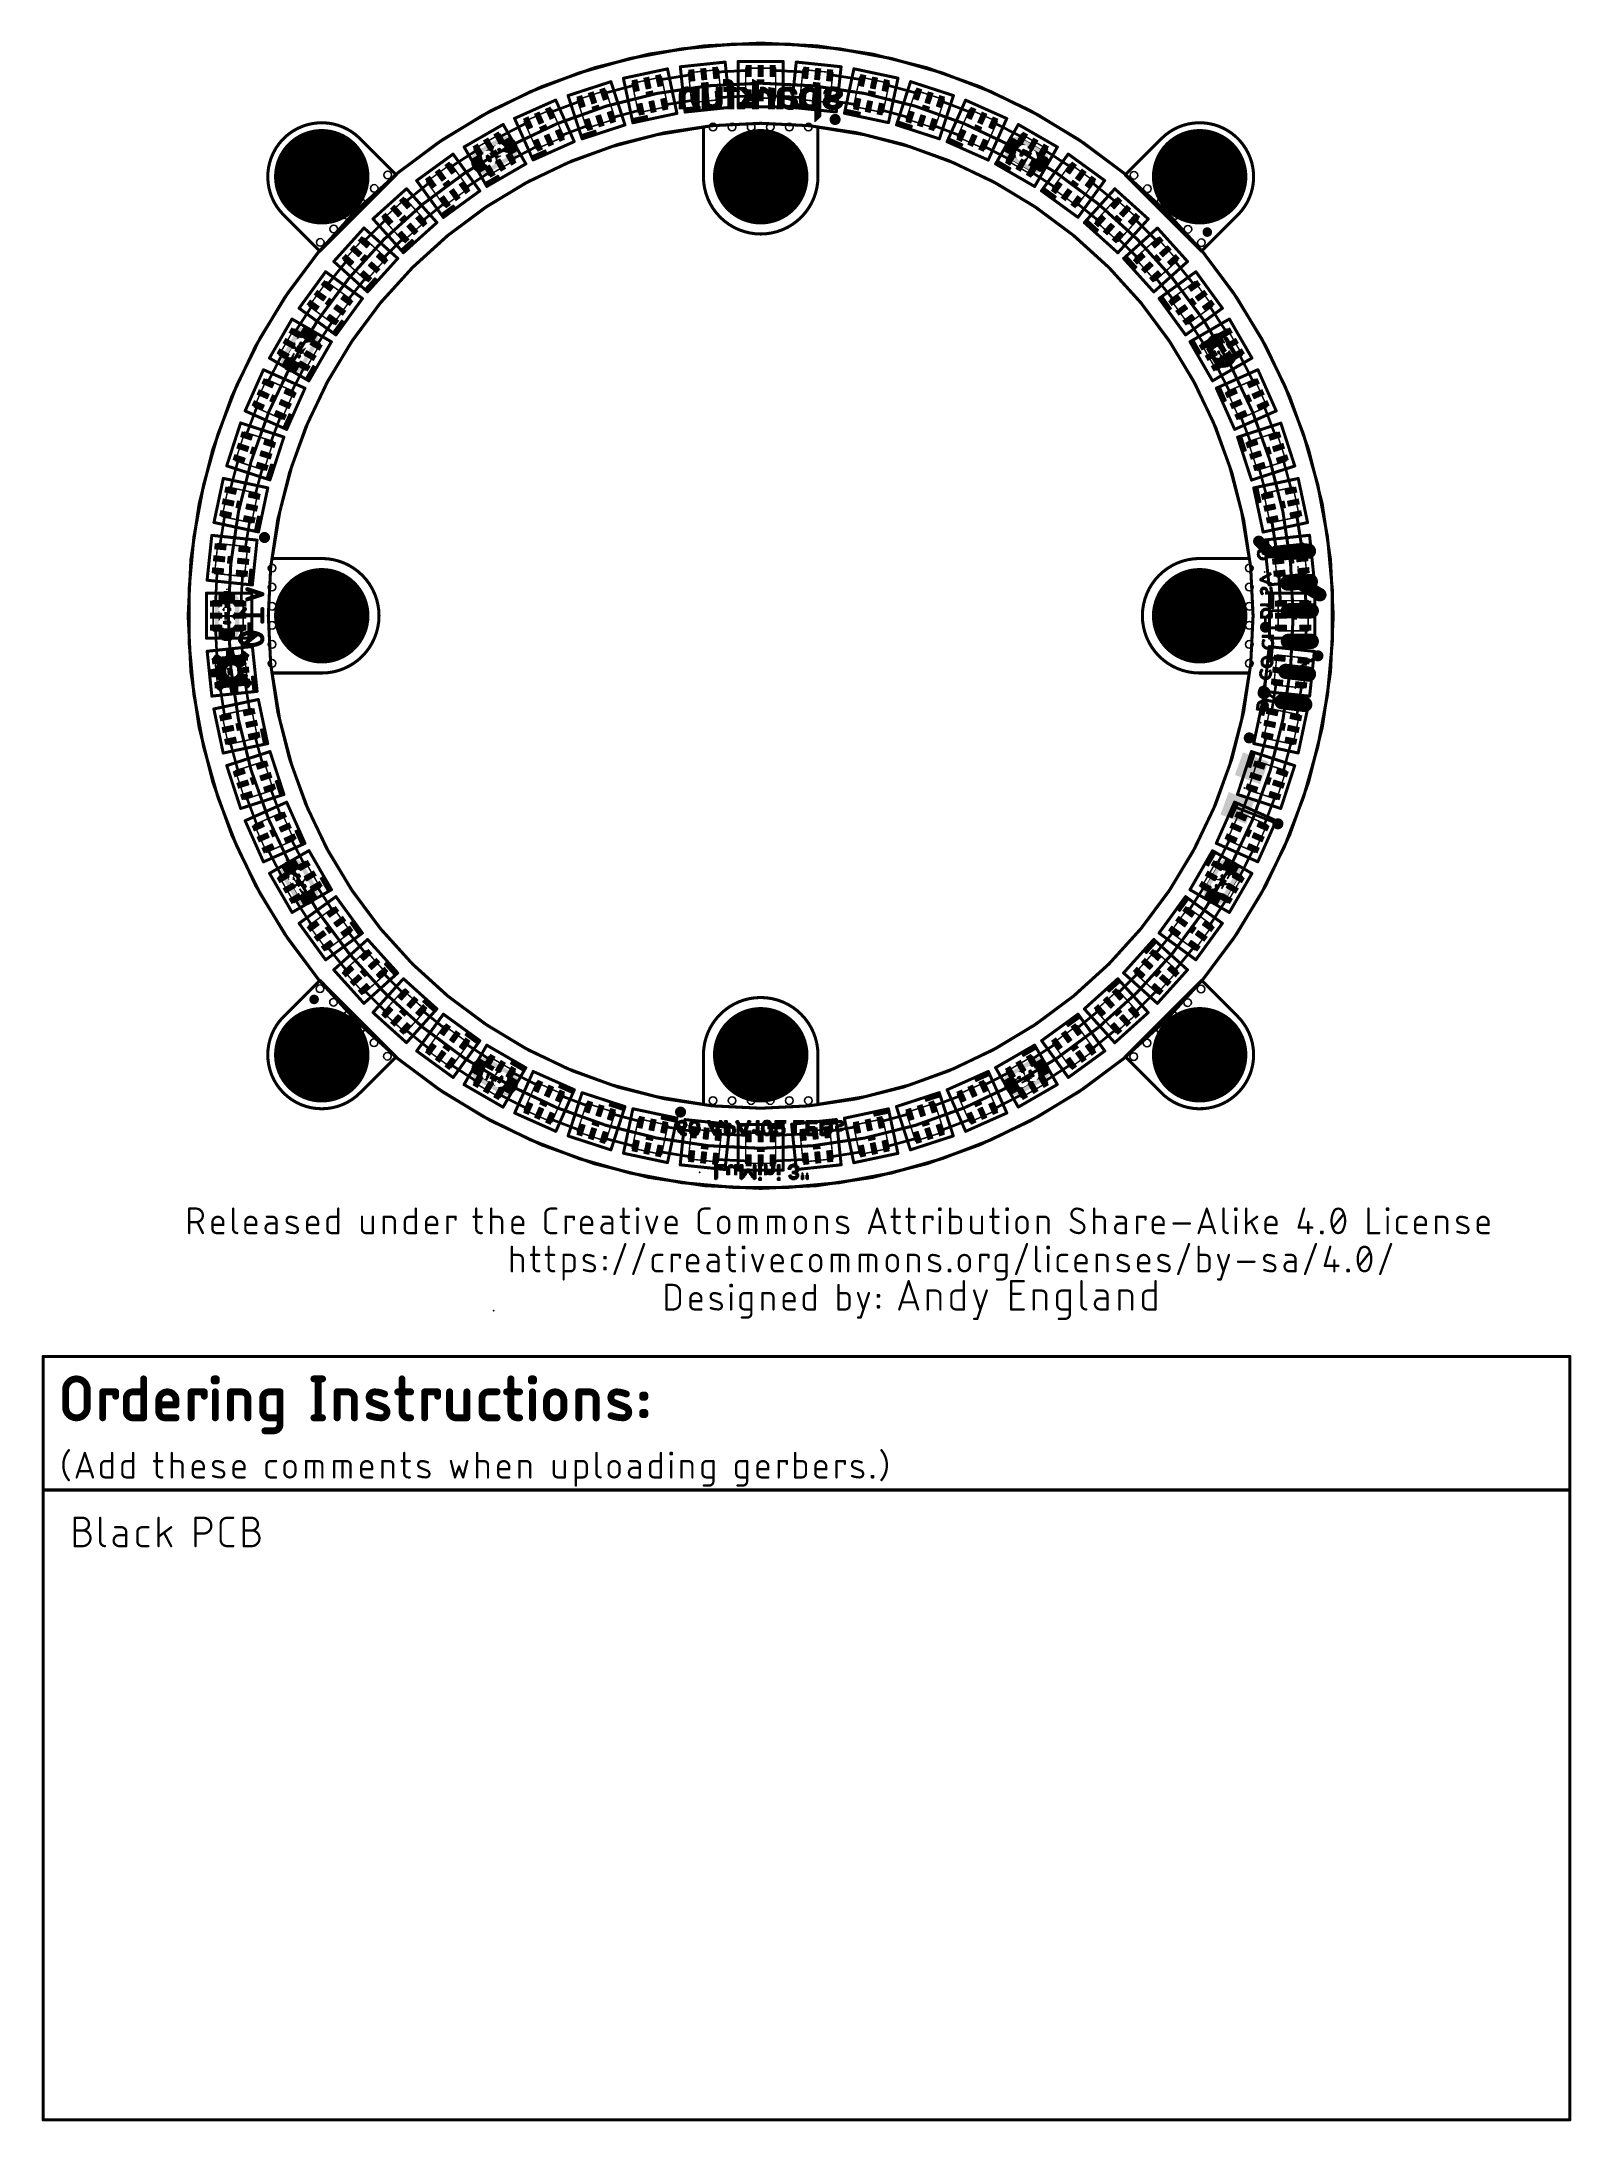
# Model space of a CAD drawing. Extents: x -10 to 92, y -62 to 76.
import ezdxf

# ---------------------------------------------------------------- set-up
doc = ezdxf.new("R2010")
doc.units = 0
for name, color, linetype in [('1', 12, 'CONTINUOUS'), ('16', 132, 'CONTINUOUS'), ('17', 110, 'CONTINUOUS'), ('18', 110, 'CONTINUOUS'), ('20', 53, 'CONTINUOUS'), ('21', 41, 'CONTINUOUS'), ('22', 40, 'CONTINUOUS'), ('23', 53, 'CONTINUOUS'), ('24', 53, 'CONTINUOUS'), ('51', 53, 'CONTINUOUS')]:
    doc.layers.add(name, color=color, linetype=linetype)

# ---------------------------------------------------------------- blocks, each defined once
blk = doc.blocks.new('RECT')
blk.add_solid([(-0.5, -0.5), (0.5, -0.5), (-0.5, 0.5), (0.5, 0.5)])
blk = doc.blocks.new('PIE')
at = {"const_width": 0.5}
blk.add_lwpolyline([(0, -0.25, 1), (0, 0.25, 1), (0, -0.25)], format="xyb", dxfattribs=at)
blk = doc.blocks.new('ROUNDP')
at = {"const_width": 0.5}
blk.add_lwpolyline([(0, -0.25, 1), (0, 0.25, 1), (0, -0.25)], format="xyb", dxfattribs=at)
blk = doc.blocks.new('RECT162560X406400R100')
at = {"const_width": 0.508}
blk.add_lwpolyline([(0.254, -0.762), (0.254, 0.762, 0.4142), (0, 1.016), (0, 1.016, 0.4142), (-0.254, 0.762), (-0.254, -0.762, 0.4142), (0, -1.016), (0, -1.016, 0.4142)], format="xyb", close=True, dxfattribs=at)
blk.add_solid([(-0.0254, -0.7874), (0.0254, -0.7874), (-0.0254, 0.7874), (0.0254, 0.7874)])
blk = doc.blocks.new('ROUNDV')
at = {"const_width": 0.5}
blk.add_lwpolyline([(0, -0.25, 1), (0, 0.25, 1), (0, -0.25)], format="xyb", dxfattribs=at)

msp = doc.modelspace()

# ---------------------------------------------------------------- linework, layer by layer
at = {"layer": '1'}
for points, const_width in [([(38.1, 76.2, 2.4142), (76.2, 38.1)], 0.2032), ([(76.2, 38.1, 0.4142), (38.1, 76.2)], 0.2032), ([(38.1, 76.2508, 1), (38.1, 76.1492)], 0.1016), ([(38.1, 76.1492, 1), (38.1, 76.2508)], 0.1016), ([(38.1, 73.533, 2.4142), (73.533, 38.1)], 0.2032), ([(29.7838, 73.3779, 1), (29.7606, 73.4638)], 0.0889), ([(31.3302, 73.7974, 1), (31.3443, 73.7096)], 0.0889), ([(33.5167, 74.0578, 1), (33.5026, 74.1456)], 0.0889), ([(35.0985, 74.3133, 1), (35.1033, 74.2245)], 0.0889), ([(37.2973, 74.3412, 1), (37.2926, 74.4299)], 0.0889), ([(73.533, 38.1, 0.4142), (38.1, 73.533)], 0.2032), ([(38.1, 73.5838, 1), (38.1, 73.4822)], 0.1016), ([(38.1, 73.4822, 1), (38.1, 73.5838)], 0.1016), ([(38.8972, 74.4299, 1), (38.8926, 74.3412)], 0.0889), ([(41.0968, 74.2271, 1), (41.1014, 74.3159)], 0.0889), ([(42.6973, 74.1481, 1), (42.6834, 74.0603)], 0.0889), ([(44.8558, 73.7172, 1), (44.8697, 73.805)], 0.0889), ([(46.4394, 73.4714, 1), (46.4161, 73.3856)], 0.0889), ([(26.1472, 72.3127, 1), (26.116, 72.3959)], 0.0889), ([(27.6417, 72.8916, 1), (27.6649, 72.8058)], 0.0889), ([(31.6837, 72.1346, 1), (31.6977, 72.0468)], 0.0889), ([(33.6944, 72.3671, 1), (33.6803, 72.4549)], 0.0889), ([(35.2762, 72.6226, 1), (35.281, 72.5339)], 0.0889), ([(37.2973, 72.6412, 1), (37.2926, 72.7299)], 0.0889), ([(38.8972, 72.7299, 1), (38.8926, 72.6411)], 0.0889), ([(40.9191, 72.5364, 1), (40.9237, 72.6252)], 0.0889), ([(42.5196, 72.4574, 1), (42.5057, 72.3696)], 0.0889), ([(44.5024, 72.0544, 1), (44.5162, 72.1422)], 0.0889), ([(48.5427, 72.8084, 1), (48.5659, 72.8941)], 0.0889), ([(50.0919, 72.3983, 1), (50.0601, 72.3153)], 0.0889), ([(22.6243, 70.889, 1), (22.5834, 70.968)], 0.0889), ([(24.0499, 71.6209, 1), (24.0811, 71.5377)], 0.0889), ([(26.6725, 70.6959, 1), (26.6414, 70.7791)], 0.0889), ([(28.1671, 71.2748, 1), (28.1902, 71.189)], 0.0889), ([(30.1373, 71.7151, 1), (30.1141, 71.8009)], 0.0889), ([(46.086, 71.8085, 1), (46.0627, 71.7227)], 0.0889), ([(48.0173, 71.1916, 1), (48.0406, 71.2773)], 0.0889), ([(49.5665, 70.7815, 1), (49.5348, 70.6985)], 0.0889), ([(52.1135, 71.5301, 1), (52.1453, 71.6132)], 0.0889), ([(53.6114, 70.9604, 1), (53.5708, 70.8813)], 0.0889), ([(19.2924, 69.082, 1), (19.244, 69.1566)], 0.0889), ([(20.6334, 69.9588, 1), (20.6743, 69.8798)], 0.0889), ([(23.3158, 69.336, 1), (23.2749, 69.4149)], 0.0889), ([(24.7414, 70.0679, 1), (24.7726, 69.9846)], 0.0889), ([(51.4221, 69.9771, 1), (51.4538, 70.0602)], 0.0889), ([(52.9199, 69.4074, 1), (52.8793, 69.3283)], 0.0889), ([(55.5309, 69.8747, 1), (55.5715, 69.9538)], 0.0889), ([(56.961, 69.1516, 1), (56.9127, 69.0769)], 0.0889), ([(17.3929, 67.9565, 1), (17.4412, 67.882)], 0.0889), ([(21.4834, 68.4865, 1), (21.5243, 68.4076)], 0.0889), ([(54.6809, 68.4025, 1), (54.7215, 68.4815)], 0.0889), ([(58.7537, 67.887, 1), (58.802, 67.9617)], 0.0889), ([(16.1505, 66.9442, 1), (16.0947, 67.0134)], 0.0889), ([(18.3921, 66.5812, 1), (18.4405, 66.5066)], 0.0889), ([(20.1424, 67.6098, 1), (20.094, 67.6844)], 0.0889), ([(56.111, 67.6793, 1), (56.0627, 67.6047)], 0.0889), ([(57.7545, 66.5117, 1), (57.8027, 66.5863)], 0.0889), ([(60.1004, 67.0183, 1), (60.0442, 66.9494)], 0.0889), ([(14.3819, 65.6338, 1), (14.4377, 65.5645)], 0.0889), ([(17.1497, 65.5688, 1), (17.094, 65.6381)], 0.0889), ([(59.1011, 65.643, 1), (59.045, 65.5741)], 0.0889), ([(61.7545, 65.5571, 1), (61.8107, 65.626)], 0.0889), ([(13.2522, 64.4972, 1), (13.1893, 64.5599)], 0.0889), ([(15.5194, 64.3704, 1), (15.5752, 64.3012)], 0.0889), ([(60.617, 64.2937, 1), (60.6732, 64.3627)], 0.0889), ([(63.003, 64.5524, 1), (62.9403, 64.4894)], 0.0889), ([(11.645, 63.0106, 1), (11.708, 62.9479)], 0.0889), ([(14.3897, 63.2338, 1), (14.3268, 63.2966)], 0.0889), ([(61.8655, 63.2891, 1), (61.8028, 63.2261)], 0.0889), ([(64.4921, 62.9452, 1), (64.5548, 63.0082)], 0.0889), ([(10.6405, 61.7624, 1), (10.5713, 61.8181)], 0.0889), ([(12.9084, 61.8731, 1), (12.9714, 61.8104)], 0.0889), ([(63.2288, 61.8077, 1), (63.2915, 61.8707)], 0.0889), ([(65.6286, 61.8157, 1), (65.5595, 61.7597)], 0.0889), ([(9.1866, 60.0976, 1), (9.2558, 60.0419)], 0.0889), ([(11.9039, 60.6248, 1), (11.8346, 60.6806)], 0.0889), ([(64.3653, 60.6782, 1), (64.2962, 60.6222)], 0.0889), ([(66.9519, 60.0418, 1), (67.0209, 60.0977)], 0.0889), ([(8.318, 58.751, 1), (8.2435, 58.7996)], 0.0889), ([(10.5619, 59.0984, 1), (10.6312, 59.0427)], 0.0889), ([(65.5766, 59.0425, 1), (65.6456, 59.0985)], 0.0889), ([(67.9642, 58.7995, 1), (67.8896, 58.7511)], 0.0889), ([(7.0434, 56.9586, 1), (7.1179, 56.91)], 0.0889), ([(9.6933, 57.7518, 1), (9.6188, 57.8004)], 0.0889), ([(66.5888, 57.8003, 1), (66.5143, 57.7519)], 0.0889), ([(69.082, 56.9127, 1), (69.1566, 56.961)], 0.0889), ([(6.3202, 55.5284, 1), (6.2411, 55.569)], 0.0889), ([(8.5157, 56.1086, 1), (8.5902, 56.06)], 0.0889), ([(67.6098, 56.0627, 1), (67.6844, 56.111)], 0.0889), ([(69.9589, 55.5714, 1), (69.8797, 55.531)], 0.0889), ([(7.7925, 54.6784, 1), (7.7134, 54.719)], 0.0889), ([(68.4867, 54.7214, 1), (68.4075, 54.681)], 0.0889), ([(5.2345, 53.6063, 1), (5.3136, 53.5657)], 0.0889), ([(6.7875, 52.9148, 1), (6.8666, 52.8742)], 0.0889), ([(69.3283, 52.8769, 1), (69.4074, 52.9173)], 0.0889), ([(70.8813, 53.5683, 1), (70.9605, 53.6087)], 0.0889), ([(4.6648, 52.1085, 1), (4.5817, 52.1401)], 0.0889), ([(6.2178, 51.4171, 1), (6.1347, 51.4486)], 0.0889), ([(70.0602, 51.4513, 1), (69.9771, 51.4195)], 0.0889), ([(71.6132, 52.1427, 1), (71.5301, 52.111)], 0.0889), ([(3.8042, 50.0918, 1), (3.8873, 50.0602)], 0.0889), ([(72.3178, 50.05, 1), (72.4009, 50.0817)], 0.0889), ([(3.3942, 48.5428, 1), (3.3084, 48.5658)], 0.0889), ([(5.4209, 49.5664, 1), (5.5041, 49.5349)], 0.0889), ([(70.701, 49.5246, 1), (70.7841, 49.5564)], 0.0889), ([(72.8967, 48.5558, 1), (72.8109, 48.5325)], 0.0889), ([(5.011, 48.0175, 1), (4.9252, 48.0405)], 0.0889), ([(71.2799, 48.0305, 1), (71.1941, 48.0072)], 0.0889), ([(2.7388, 46.4418, 1), (2.8246, 46.4188)], 0.0889), ([(4.4016, 46.0884, 1), (4.4875, 46.0654)], 0.0889), ([(71.7227, 46.0601, 1), (71.8085, 46.0834)], 0.0889), ([(73.3856, 46.4136, 1), (73.4714, 46.4369)], 0.0889), ([(2.4929, 44.8582, 1), (2.4051, 44.8724)], 0.0889), ([(4.1558, 44.5048, 1), (4.068, 44.5189)], 0.0889), ([(72.1485, 44.5146, 1), (72.0481, 44.4989)], 0.1016), ([(73.8113, 44.868, 1), (73.7109, 44.8524)], 0.1016), ([(2.0544, 42.6974, 1), (2.1422, 42.6832)], 0.0889), ([(3.7451, 42.5197, 1), (3.8329, 42.5055)], 0.0889), ([(72.3583, 42.5099, 1), (72.4586, 42.5255)], 0.1016), ([(74.0489, 42.6876, 1), (74.1493, 42.7032)], 0.1016), ([(1.9755, 41.0967, 1), (1.8867, 41.1014)], 0.0889), ([(3.6661, 40.919, 1), (3.5774, 40.9237)], 0.0889), ([(72.6264, 40.9292, 1), (72.525, 40.9238)], 0.1016), ([(74.3171, 41.1069, 1), (74.2157, 41.1015)], 0.1016), ([(1.7701, 38.9024, 1), (1.8588, 38.8976)], 0.0889), ([(3.4701, 38.9024, 1), (3.5588, 38.8976)], 0.0889), ([(72.6323, 38.8973, 1), (72.7337, 38.9027)], 0.1016), ([(74.3323, 38.8973, 1), (74.4337, 38.9027)], 0.1016), ([(1.8588, 37.3024, 1), (1.7701, 37.2976)], 0.0889), ([(3.5588, 37.3024, 1), (3.4701, 37.2976)], 0.0889), ([(71.7274, 37.3739, 1), (71.6556, 37.3021)], 0.1016), ([(71.7295, 37.3508, 1), (71.7295, 37.2492)], 0.1016), ([(71.6936, 37.2641, 1), (71.7654, 37.3359)], 0.1016), ([(72.683, 37.2492, 1), (72.683, 37.3508)], 0.1016), ([(73.5838, 38.1, 1), (73.4822, 38.1)], 0.1016), ([(73.4822, 38.1, 1), (73.5838, 38.1)], 0.1016), ([(74.4275, 37.3, 1), (74.3386, 37.3)], 0.0889), ([(76.2508, 38.1, 1), (76.1492, 38.1)], 0.1016), ([(76.1492, 38.1, 1), (76.2508, 38.1)], 0.1016), ([(73.8826, 36.3661, 1), (73.9454, 36.3033)], 0.0889), ([(74.3386, 36.8037, 1), (74.4275, 36.8037)], 0.0889), ([(74.4144, 36.7723, 1), (74.3516, 36.8351)], 0.0889), ([(1.8892, 35.101, 1), (1.978, 35.1059)], 0.0889), ([(3.5799, 35.2787, 1), (3.6687, 35.2836)], 0.0889), ([(71.8312, 35.1276, 1), (71.8941, 35.0647)], 0.0889), ([(71.9066, 35.0897, 1), (71.8187, 35.1027)], 0.0889), ([(72.0753, 35.3504, 1), (72.0697, 35.2616)], 0.0889), ([(72.1039, 35.2746, 1), (72.0411, 35.3374)], 0.0889), ([(72.5805, 35.2292, 1), (72.5861, 35.3179)], 0.0889), ([(74.274, 35.1403, 1), (74.274, 35.0514)], 0.0889), ([(74.8154, 35.1273, 1), (74.8783, 35.0644)], 0.0889), ([(74.8468, 35.0514, 1), (74.8468, 35.1403)], 0.0889), ([(75.2154, 35.4016, 1), (75.1526, 35.4644)], 0.0889), ([(2.1448, 33.5191, 1), (2.0569, 33.5053)], 0.0889), ([(3.8355, 33.6968, 1), (3.7476, 33.683)], 0.0889), ([(72.46, 33.6752, 1), (72.3722, 33.6894)], 0.0889), ([(74.1506, 33.4975, 1), (74.0629, 33.5117)], 0.0889), ([(71.5205, 33.09, 1), (71.6085, 33.077)], 0.0889), ([(2.3975, 31.3329, 1), (2.4853, 31.3467)], 0.0889), ([(4.0603, 31.6864, 1), (4.1482, 31.7001)], 0.0889), ([(72.0519, 31.7029, 1), (72.1396, 31.6887)], 0.0889), ([(73.7147, 31.3494, 1), (73.8025, 31.3353)], 0.0889), ([(2.817, 29.7864, 1), (2.7312, 29.7631)], 0.0889), ([(4.4798, 30.1399, 1), (4.394, 30.1165)], 0.0889), ([(71.806, 30.1191, 1), (71.7202, 30.1424)], 0.0889), ([(73.4688, 29.7657, 1), (73.383, 29.7889)], 0.0889), ([(3.3109, 27.6365, 1), (3.3967, 27.6599)], 0.0889), ([(4.9277, 28.1619, 1), (5.0135, 28.1853)], 0.0889), ([(71.189, 28.1852, 1), (71.2748, 28.1619)], 0.0889), ([(72.8058, 27.6599, 1), (72.8916, 27.6366)], 0.0889), ([(5.5067, 26.6675, 1), (5.4234, 26.6362)], 0.0889), ([(70.779, 26.636, 1), (70.696, 26.6678)], 0.0889), ([(3.8899, 26.1422, 1), (3.8067, 26.1109)], 0.0889), ([(72.3958, 26.1107, 1), (72.3128, 26.1424)], 0.0889), ([(4.5817, 24.0524, 1), (4.6649, 24.0837)], 0.0889), ([(6.1347, 24.7439, 1), (6.2179, 24.7752)], 0.0889), ([(69.9746, 24.783, 1), (70.0576, 24.7513)], 0.0889), ([(71.5276, 24.0916, 1), (71.6106, 24.0598)], 0.0889), ([(5.3135, 22.6268, 1), (5.2346, 22.5859)], 0.0889), ([(6.8665, 23.3183, 1), (6.7876, 23.2774)], 0.0889), ([(69.4049, 23.2853, 1), (69.3257, 23.3256)], 0.0889), ([(70.958, 22.5939, 1), (70.8787, 22.6342)], 0.0889), ([(7.7185, 21.4834, 1), (7.7975, 21.5243)], 0.0889), ([(68.4075, 21.5189, 1), (68.4867, 21.4786)], 0.0889), ([(6.2463, 20.6334, 1), (6.3252, 20.6743)], 0.0889), ([(8.5953, 20.1423, 1), (8.5207, 20.0941)], 0.0889), ([(67.6844, 20.0889, 1), (67.6098, 20.1373)], 0.0889), ([(69.8797, 20.6689, 1), (69.9589, 20.6286)], 0.0889), ([(7.1231, 19.2923, 1), (7.0484, 19.2441)], 0.0889), ([(9.6187, 18.3947, 1), (9.6934, 18.443)], 0.0889), ([(66.5117, 18.4456, 1), (66.5863, 18.3972)], 0.0889), ([(69.1566, 19.2389, 1), (69.082, 19.2873)], 0.0889), ([(8.2434, 17.3955, 1), (8.3181, 17.4437)], 0.0889), ([(10.6311, 17.1524, 1), (10.562, 17.0964)], 0.0889), ([(65.643, 17.0988, 1), (65.5741, 17.1551)], 0.0889), ([(67.887, 17.4463, 1), (67.9616, 17.3979)], 0.0889), ([(9.2557, 16.1532, 1), (9.1867, 16.0972)], 0.0889), ([(11.8322, 15.5295, 1), (11.9013, 15.5854)], 0.0889), ([(64.2912, 15.5856, 1), (64.3601, 15.5293)], 0.0889), ([(67.0183, 16.0996, 1), (66.9494, 16.1558)], 0.0889), ([(10.5689, 14.3919, 1), (10.6379, 14.4479)], 0.0889), ([(12.9688, 14.3998, 1), (12.9058, 14.3371)], 0.0889), ([(63.2865, 14.3371, 1), (63.2236, 14.3998)], 0.0889), ([(65.5546, 14.4481, 1), (65.6234, 14.3918)], 0.0889), ([(11.7055, 13.2623, 1), (11.6425, 13.1995)], 0.0889), ([(14.3268, 12.911, 1), (14.3897, 12.9738)], 0.0889), ([(61.8001, 12.9712, 1), (61.8631, 12.9085)], 0.0889), ([(64.5499, 13.1995, 1), (64.4869, 13.2623)], 0.0889), ([(13.1893, 11.6477, 1), (13.2522, 11.7105)], 0.0889), ([(15.5753, 11.9063, 1), (15.5193, 11.8373)], 0.0889), ([(60.6707, 11.8349, 1), (60.6144, 11.9037)], 0.0889), ([(62.9376, 11.7079, 1), (63.0006, 11.6452)], 0.0889), ([(14.4378, 10.643, 1), (14.3818, 10.574)], 0.0889), ([(17.0964, 10.5569, 1), (17.1524, 10.626)], 0.0889), ([(18.4431, 9.6882, 1), (18.3946, 9.6137)], 0.0889), ([(57.8103, 9.6136, 1), (57.7622, 9.6883)], 0.0889), ([(59.0525, 10.6259, 1), (59.1088, 10.557)], 0.0889), ([(61.8082, 10.5715, 1), (61.7519, 10.6403)], 0.0889), ([(16.0972, 9.1816, 1), (16.1532, 9.2506)], 0.0889), ([(17.4438, 8.3129, 1), (17.3953, 8.2384)], 0.0889), ([(20.0889, 8.5106, 1), (20.1374, 8.5851)], 0.0889), ([(56.0602, 8.5903, 1), (56.1084, 8.5156)], 0.0889), ([(58.8096, 8.2383, 1), (58.7614, 8.313)], 0.0889), ([(60.0518, 9.2505, 1), (60.108, 9.1817)], 0.0889), ([(19.2389, 7.0383, 1), (19.2874, 7.1128)], 0.0889), ([(21.5189, 7.7875, 1), (21.4787, 7.7082)], 0.0889), ([(54.719, 7.7134, 1), (54.6784, 7.7925)], 0.0889), ([(56.9102, 7.118, 1), (56.9584, 7.0433)], 0.0889), ([(20.6689, 6.3152, 1), (20.6287, 6.236)], 0.0889), ([(23.2828, 6.7925, 1), (23.323, 6.8718)], 0.0889), ([(24.7804, 6.2229, 1), (24.7488, 6.1398)], 0.0889), ([(26.6411, 5.4184, 1), (26.6728, 5.5015)], 0.0889), ([(49.5248, 5.5041, 1), (49.5562, 5.4209)], 0.0889), ([(51.4587, 6.1398, 1), (51.4273, 6.2229)], 0.0889), ([(52.8844, 6.8717, 1), (52.925, 6.7926)], 0.0889), ([(55.569, 6.2411, 1), (55.5284, 6.3202)], 0.0889), ([(22.5914, 5.2395, 1), (22.6316, 5.3187)], 0.0889), ([(24.089, 4.6699, 1), (24.0573, 4.5868)], 0.0889), ([(28.1902, 5.0085, 1), (28.1671, 4.9226)], 0.0889), ([(30.1167, 4.3991, 1), (30.1397, 4.4849)], 0.0889), ([(31.7005, 4.1532, 1), (31.686, 4.0655)], 0.0889), ([(44.5087, 4.0578, 1), (44.4946, 4.1456)], 0.0889), ([(46.055, 4.4772, 1), (46.0784, 4.3915)], 0.0889), ([(48.0305, 4.9252, 1), (48.0071, 5.011)], 0.0889), ([(52.1502, 4.5868, 1), (52.1187, 4.6699)], 0.0889), ([(53.5759, 5.3187, 1), (53.6164, 5.2396)], 0.0889), ([(26.1158, 3.8016, 1), (26.1475, 3.8847)], 0.0889), ([(27.6648, 3.3917, 1), (27.6418, 3.3058)], 0.0889), ([(29.7632, 2.7362, 1), (29.7863, 2.8221)], 0.0889), ([(33.6725, 3.7375, 1), (33.687, 3.8252)], 0.0889), ([(35.2731, 3.6585, 1), (35.2689, 3.5697)], 0.0889), ([(37.2979, 3.4751, 1), (37.3021, 3.5639)], 0.0889), ([(38.8979, 3.5639, 1), (38.9021, 3.4751)], 0.0889), ([(40.9286, 3.5723, 1), (40.9243, 3.6611)], 0.0889), ([(42.5107, 3.8278, 1), (42.5247, 3.74)], 0.0889), ([(46.4085, 2.8144, 1), (46.4319, 2.7286)], 0.0889), ([(48.5558, 3.3084, 1), (48.5324, 3.3942)], 0.0889), ([(50.0501, 3.8873, 1), (50.0816, 3.8041)], 0.0889), ([(31.347, 2.4903, 1), (31.3326, 2.4026)], 0.0889), ([(33.4948, 2.0468, 1), (33.5093, 2.1346)], 0.0889), ([(35.0954, 1.9679, 1), (35.0912, 1.879)], 0.0889), ([(37.2979, 1.7751, 1), (37.3021, 1.8639)], 0.0889), ([(38.8979, 1.8639, 1), (38.9021, 1.7751)], 0.0889), ([(41.1063, 1.8816, 1), (41.102, 1.9704)], 0.0889), ([(42.6884, 2.1371, 1), (42.7024, 2.0493)], 0.0889), ([(44.8621, 2.395, 1), (44.8481, 2.4828)], 0.0889)]:
    msp.add_lwpolyline(points, format="xyb", dxfattribs=dict(at, const_width=const_width))
for points, const_width in [([(29.7722, 73.4209), (27.6533, 72.8487)], 0.1778), ([(33.5097, 74.1017), (31.3373, 73.7535)], 0.1778), ([(37.2949, 74.3855), (35.1009, 74.2689)], 0.1778), ([(41.0991, 74.2715), (38.8949, 74.3855)], 0.1778), ([(44.8627, 73.7611), (42.6903, 74.1042)], 0.1778), ([(48.5543, 72.8513), (46.4278, 73.4285)], 0.1778), ([(26.1316, 72.3543), (24.0655, 71.5793)], 0.1778), ([(31.6907, 72.0907), (33.6874, 72.411)], 0.1778), ([(37.2949, 72.6855), (35.2786, 72.5782)], 0.1778), ([(38.8949, 72.6855), (40.9214, 72.5808)], 0.1778), ([(44.5093, 72.0983), (42.5126, 72.4135)], 0.1778), ([(50.076, 72.3568), (52.1294, 71.5717)], 0.1778), ([(22.6039, 70.9285), (20.6539, 69.9193)], 0.1778), ([(24.757, 70.0263), (26.657, 70.7375)], 0.1778), ([(30.1257, 71.758), (28.1786, 71.2319)], 0.1778), ([(46.0743, 71.7656), (48.029, 71.2345)], 0.1778), ([(51.4379, 70.0186), (49.5507, 70.74)], 0.1778), ([(55.5512, 69.9142), (53.5911, 70.9209)], 0.1778), ([(17.4171, 67.9193), (19.2682, 69.1193)], 0.1778), ([(23.2953, 69.3755), (21.5039, 68.4471)], 0.1778), ([(52.8996, 69.3679), (54.7012, 68.442)], 0.1778), ([(58.7779, 67.9243), (56.9369, 69.1142)], 0.1778), ([(16.1226, 66.9788), (14.4098, 65.5992)], 0.1778), ([(20.1182, 67.6471), (18.4163, 66.5439)], 0.1778), ([(57.7786, 66.549), (56.0869, 67.642)], 0.1778), ([(61.7826, 65.5915), (60.0723, 66.9839)], 0.1778), ([(17.1219, 65.6035), (15.5473, 64.3358)], 0.1778), ([(60.6451, 64.3282), (59.0731, 65.6085)], 0.1778), ([(13.2207, 64.5285), (11.6765, 62.9793)], 0.1778), ([(64.5235, 62.9767), (62.9716, 64.5209)], 0.1778), ([(14.3583, 63.2652), (12.9399, 61.8417)], 0.1778), ([(61.8341, 63.2576), (63.2601, 61.8392)], 0.1778), ([(10.6059, 61.7902), (9.2212, 60.0697)], 0.1778), ([(66.9864, 60.0697), (65.5941, 61.7877)], 0.1778), ([(11.8693, 60.6527), (10.5965, 59.0705)], 0.1778), ([(65.6111, 59.0705), (64.3307, 60.6502)], 0.1778), ([(8.2808, 58.7753), (7.0807, 56.9343)], 0.1778), ([(69.1193, 56.9369), (67.9269, 58.7753)], 0.1778), ([(9.6561, 57.7761), (8.5529, 56.0843)], 0.1778), ([(66.5515, 57.7761), (67.6471, 56.0869)], 0.1778), ([(6.2807, 55.5487), (5.274, 53.586)], 0.1778), ([(70.9209, 53.5885), (69.9193, 55.5512)], 0.1778), ([(7.7529, 54.6987), (6.8271, 52.8945)], 0.1778), ([(69.3679, 52.8971), (68.4471, 54.7012)], 0.1778), ([(4.6233, 52.1243), (3.8457, 50.076)], 0.1778), ([(6.1763, 51.4329), (5.4625, 49.5507)], 0.1778), ([(70.7426, 49.5405), (70.0186, 51.4354)], 0.1778), ([(72.3594, 50.0658), (71.5717, 52.1268)], 0.1778), ([(2.7817, 46.4303), (3.3513, 48.5543)], 0.1778), ([(73.4285, 46.4252), (72.8538, 48.5441)], 0.1778), ([(4.9681, 48.029), (4.4445, 46.0769)], 0.1778), ([(71.237, 48.0188), (71.7656, 46.0718)], 0.1778), ([(2.0983, 42.6903), (2.449, 44.8653)], 0.1778), ([(4.1119, 44.5118), (3.789, 42.5126)], 0.1778), ([(72.4085, 42.5177), (72.0983, 44.5068)], 0.2032), ([(74.0991, 42.6954), (73.7611, 44.8602)], 0.2032), ([(1.8145, 38.9), (1.9311, 41.0991)], 0.1778), ([(3.6218, 40.9214), (3.5145, 38.9)], 0.1778), ([(72.683, 38.9), (72.5757, 40.9265)], 0.2032), ([(74.383, 38.9), (74.2664, 41.1042)], 0.2032), ([(1.9336, 35.1034), (1.8145, 37.3)], 0.1778), ([(3.5145, 37.3), (3.6243, 35.2811)], 0.1778), ([(71.6915, 37.338), (71.7295, 37.3)], 0.2032), ([(71.7295, 37.3), (72.683, 37.3)], 0.2032), ([(74.383, 37.3), (74.383, 36.8037)], 0.1778), ([(74.383, 36.8037), (73.914, 36.3347)], 0.1778), ([(71.5645, 33.0835), (71.8627, 35.0962)], 0.1778), ([(71.8627, 35.0962), (72.0725, 35.306)], 0.1778), ([(72.0725, 35.306), (72.5833, 35.2735)], 0.1778), ([(74.274, 35.0958), (74.8468, 35.0958)], 0.1778), ([(74.8468, 35.0958), (75.184, 35.433)], 0.1778), ([(2.1009, 33.5122), (2.4414, 31.3398)], 0.1778), ([(3.7915, 33.6899), (4.1043, 31.6932)], 0.1778), ([(72.0957, 31.6958), (72.4161, 33.6823)], 0.1778), ([(74.1068, 33.5046), (73.7586, 31.3423)], 0.1778), ([(2.7741, 29.7748), (3.3538, 27.6482)], 0.1778), ([(4.4369, 30.1282), (4.9706, 28.1736)], 0.1778), ([(71.2319, 28.1736), (71.7631, 30.1307)], 0.1778), ([(73.4259, 29.7773), (72.8487, 27.6482)], 0.1778), ([(5.4651, 26.6519), (6.1763, 24.7595)], 0.1778), ([(70.7375, 26.6519), (70.0161, 24.7671)], 0.1778), ([(3.8483, 26.1265), (4.6233, 24.0681)], 0.1778), ([(71.5691, 24.0757), (72.3543, 26.1265)], 0.1778), ([(5.274, 22.6064), (6.2858, 20.6539)], 0.1778), ([(6.8271, 23.2978), (7.758, 21.5039)], 0.1778), ([(68.4471, 21.4988), (69.3653, 23.3055)], 0.1778), ([(70.9183, 22.614), (69.9193, 20.6488)], 0.1778), ([(8.558, 20.1182), (9.6561, 18.4188)], 0.1778), ([(66.549, 18.4214), (67.6471, 20.1131)], 0.1778), ([(7.0858, 19.2682), (8.2807, 17.4196)], 0.1778), ([(69.1193, 19.2631), (67.9243, 17.4221)], 0.1778), ([(10.5965, 17.1244), (11.8667, 15.5575)], 0.1778), ([(64.3256, 15.5575), (65.6085, 17.1269)], 0.1778), ([(9.2212, 16.1252), (10.6034, 14.4199)], 0.1778), ([(66.9839, 16.1277), (65.589, 14.4199)], 0.1778), ([(12.9373, 14.3684), (14.3583, 12.9424)], 0.1778), ([(61.8316, 12.9399), (63.255, 14.3684)], 0.1778), ([(11.674, 13.2309), (13.2207, 11.6791)], 0.1778), ([(62.9691, 11.6765), (64.5184, 13.2309)], 0.1778), ([(15.5473, 11.8718), (17.1244, 10.5915)], 0.1778), ([(59.0807, 10.5915), (60.6425, 11.8693)], 0.1778), ([(14.4098, 10.6085), (16.1252, 9.2161)], 0.1778), ([(18.4188, 9.651), (20.1131, 8.5478)], 0.1778), ([(56.0843, 8.5529), (57.7863, 9.651)], 0.1778), ([(60.0799, 9.2161), (61.7801, 10.6059)], 0.1778), ([(17.4196, 8.2757), (19.2631, 7.0756)], 0.1778), ([(58.7855, 8.2757), (56.9343, 7.0807)], 0.1778), ([(21.4988, 7.7478), (23.3029, 6.8321)], 0.1778), ([(52.9047, 6.8321), (54.6987, 7.7529)], 0.1778), ([(20.6488, 6.2756), (22.6115, 5.2791)], 0.1778), ([(24.7646, 6.1814), (26.657, 5.46)], 0.1778), ([(49.5405, 5.4625), (51.443, 6.1814)], 0.1778), ([(53.5961, 5.2791), (55.5487, 6.2807)], 0.1778), ([(24.0732, 4.6283), (26.1316, 3.8432)], 0.1778), ([(28.1787, 4.9655), (30.1282, 4.442)], 0.1778), ([(31.6932, 4.1093), (33.6797, 3.7814)], 0.1778), ([(42.5177, 3.7839), (44.5017, 4.1017)], 0.1778), ([(46.0667, 4.4344), (48.0188, 4.9681)], 0.1778), ([(50.0658, 3.8457), (52.1345, 4.6283)], 0.1778), ([(27.6533, 3.3487), (29.7748, 2.7791)], 0.1778), ([(35.271, 3.6141), (37.3, 3.5195)], 0.1778), ([(40.9265, 3.6167), (38.9, 3.5195)], 0.1778), ([(46.4202, 2.7715), (48.5441, 3.3513)], 0.1778), ([(31.3398, 2.4465), (33.5021, 2.0907)], 0.1778), ([(35.0933, 1.9235), (37.3, 1.8195)], 0.1778), ([(38.9, 1.8195), (41.1042, 1.926)], 0.1778), ([(42.6954, 2.0932), (44.8551, 2.4389)], 0.1778)]:
    msp.add_lwpolyline(points, dxfattribs=dict(at, const_width=const_width))
at = {"layer": '16'}
for points, const_width in [([(38.1, 76.2, 0.4142), (0, 38.1)], 0.2032), ([(0, 38.1, 2.4142), (38.1, 76.2)], 0.2032), ([(38.1, 76.2508, 1), (38.1, 76.1492)], 0.1016), ([(38.1, 76.1492, 1), (38.1, 76.2508)], 0.1016), ([(11.43, 69.85, 1), (6.35, 64.77)], 0.2032), ([(69.85, 64.77, 1), (64.77, 69.85)], 0.2032), ([(11.4659, 69.8859, 1), (11.3941, 69.8141)], 0.1016), ([(11.3941, 69.8141, 1), (11.4659, 69.8859)], 0.1016), ([(64.7341, 69.8859, 1), (64.8059, 69.8141)], 0.1016), ([(64.8059, 69.8141, 1), (64.7341, 69.8859)], 0.1016), ([(13.8789, 67.4011, 1), (13.8071, 67.4729)], 0.1016), ([(13.8071, 67.4011, 1), (13.8789, 67.4729)], 0.1016), ([(62.3929, 67.4729, 1), (62.3211, 67.4011)], 0.1016), ([(62.3211, 67.4729, 1), (62.3929, 67.4011)], 0.1016), ([(6.3859, 64.8059, 1), (6.3141, 64.7341)], 0.1016), ([(6.3141, 64.7341, 1), (6.3859, 64.8059)], 0.1016), ([(69.8141, 64.8059, 1), (69.8859, 64.7341)], 0.1016), ([(69.8859, 64.7341, 1), (69.8141, 64.8059)], 0.1016), ([(8.7271, 62.3929, 1), (8.7989, 62.3211)], 0.1016), ([(8.7271, 62.3211, 1), (8.7989, 62.3929)], 0.1016), ([(67.4011, 62.3929, 1), (67.4729, 62.3211)], 0.1016), ([(67.4011, 62.3211, 1), (67.4729, 62.3929)], 0.1016), ([(71.3817, 43.1877, 1), (71.1123, 42.9183)], 0.381), ([(72.0024, 42.4814, 1), (72.0156, 42.1006)], 0.381), ([(71.8743, 42.1563, 1), (72.1437, 42.4257)], 0.381), ([(73.7933, 42.1621, 1), (73.7801, 42.5429)], 0.381), ([(74.0276, 40.5157, 1), (73.801, 40.1333)], 0.4445), ([(3.9633, 39.9316, 1), (3.9191, 39.799)], 0.1397), ([(3.9191, 39.2655, 1), (3.9633, 39.133)], 0.1397), ([(4.9624, 39.466, 1), (4.9182, 39.5985)], 0.1397), ([(4.9182, 39.466, 1), (4.9624, 39.5985)], 0.1397), ([(75.1977, 39.3058, 1), (75.4243, 39.6882)], 0.4445), ([(0.0508, 38.1, 1), (-0.0508, 38.1)], 0.1016), ([(-0.0508, 38.1, 1), (0.0508, 38.1)], 0.1016), ([(3.4417, 38.1953, 1), (3.4417, 38.0556)], 0.1397), ([(3.3872, 38.1691, 1), (3.4962, 38.0818)], 0.1397), ([(3.8293, 38.4981, 1), (3.7202, 38.5854)], 0.1397), ([(5.0102, 38.5417, 1), (4.8705, 38.5417)], 0.1397), ([(4.8705, 37.7092, 1), (5.0102, 37.7092)], 0.1397), ([(4.9403, 38.0556, 1), (4.9403, 38.1953)], 0.1397), ([(71.736, 37.9603, 1), (71.6471, 37.9603)], 0.0889), ([(71.6601, 37.9917, 1), (71.7229, 37.9289)], 0.0889), ([(71.6471, 37.338, 1), (71.736, 37.338)], 0.0889), ([(72.1614, 38.4746, 1), (72.1614, 38.3858)], 0.0889), ([(72.1928, 38.3988, 1), (72.13, 38.4616)], 0.0889), ([(73.9775, 38.3858, 1), (73.9775, 38.4746)], 0.0889), ([(3.3718, 36.5623, 1), (3.5116, 36.5624)], 0.1397), ([(3.6498, 36.8537, 0.3205), (3.4417, 36.5624)], 0.2794), ([(3.4417, 36.5624, 0.3205), (3.6498, 36.271)], 0.2794), ([(3.5115, 36.5624, 1), (3.3719, 36.5623)], 0.1397), ([(4.191, 36.9786, 0.1139), (3.6498, 36.8537)], 0.2794), ([(3.6192, 36.9165, 1), (3.6804, 36.791)], 0.1397), ([(3.6498, 36.271, 0.1139), (4.191, 36.1461)], 0.2794), ([(3.6804, 36.3337, 1), (3.6192, 36.2082)], 0.1397), ([(3.6725, 36.7877, 1), (3.6272, 36.9198)], 0.1397), ([(3.6272, 36.2049, 1), (3.6725, 36.337)], 0.1397), ([(3.7311, 36.2839, 1), (3.8184, 36.1748)], 0.1397), ([(4.191, 37.0485, 1), (4.191, 36.9088)], 0.1397), ([(4.7322, 36.8537, 0.1139), (4.191, 36.9786)], 0.2794), ([(4.191, 36.1461, 0.1139), (4.7322, 36.271)], 0.2794), ([(4.191, 36.2159, 1), (4.191, 36.0762)], 0.1397), ([(4.191, 36.9088, 1), (4.191, 37.0485)], 0.1397), ([(4.191, 36.0762, 1), (4.191, 36.2159)], 0.1397), ([(4.6509, 36.8408, 1), (4.5636, 36.9499)], 0.1397), ([(4.9403, 36.5624, 0.3205), (4.7322, 36.8537)], 0.2794), ([(4.7548, 36.9198, 1), (4.7095, 36.7877)], 0.1397), ([(4.7322, 36.2709, 0.3205), (4.9403, 36.5624)], 0.2794), ([(4.7095, 36.337, 1), (4.7548, 36.2049)], 0.1397), ([(4.7016, 36.791, 1), (4.7628, 36.9165)], 0.1397), ([(4.7628, 36.2082, 1), (4.7016, 36.3337)], 0.1397), ([(4.8705, 36.5624, 1), (5.0101, 36.5623)], 0.1397), ([(5.0101, 36.5623, 1), (4.8705, 36.5624)], 0.1397), ([(73.8826, 36.3661, 1), (73.9454, 36.3033)], 0.0889), ([(74.0089, 36.3668, 1), (73.9461, 36.4296)], 0.0889), ([(73.773, 34.6035, 1), (73.8201, 34.5281)], 0.0889), ([(73.841, 34.5658, 1), (73.7521, 34.5658)], 0.0889), ([(75.2076, 35.3953, 1), (75.1604, 35.4707)], 0.0889), ([(73.7521, 34.3078, 1), (73.841, 34.3078)], 0.0889), ([(71.5882, 33.1211, 1), (71.5408, 33.0459)], 0.0889), ([(72.8189, 32.3354, 1), (72.8189, 32.2465)], 0.0889), ([(72.7951, 32.2534, 1), (72.8426, 32.3285)], 0.0889), ([(73.5489, 32.2465, 1), (73.5489, 32.3354)], 0.0889), ([(69.8319, 25.3577, 1), (69.7994, 25.2749)], 0.0889), ([(72.5008, 24.2156, 1), (72.5332, 24.2984)], 0.0889), ([(8.7989, 13.8789, 1), (8.7271, 13.8071)], 0.1016), ([(8.7989, 13.8071, 1), (8.7271, 13.8789)], 0.1016), ([(67.4729, 13.8789, 1), (67.4011, 13.8071)], 0.1016), ([(67.4729, 13.8071, 1), (67.4011, 13.8789)], 0.1016), ([(6.35, 11.43, 1), (11.43, 6.35)], 0.2032), ([(6.3141, 11.4659, 1), (6.3859, 11.3941)], 0.1016), ([(6.3859, 11.3941, 1), (6.3141, 11.4659)], 0.1016), ([(64.77, 6.35, 1), (69.85, 11.43)], 0.2032), ([(69.8859, 11.4659, 1), (69.8141, 11.3941)], 0.1016), ([(69.8141, 11.3941, 1), (69.8859, 11.4659)], 0.1016), ([(13.8789, 8.7271, 1), (13.8071, 8.7989)], 0.1016), ([(13.8071, 8.7271, 1), (13.8789, 8.7989)], 0.1016), ([(62.3929, 8.7989, 1), (62.3211, 8.7271)], 0.1016), ([(62.3211, 8.7989, 1), (62.3929, 8.7271)], 0.1016), ([(11.3941, 6.3859, 1), (11.4659, 6.3141)], 0.1016), ([(11.4659, 6.3141, 1), (11.3941, 6.3859)], 0.1016), ([(64.8059, 6.3859, 1), (64.7341, 6.3141)], 0.1016), ([(64.7341, 6.3141, 1), (64.8059, 6.3859)], 0.1016)]:
    msp.add_lwpolyline(points, format="xyb", dxfattribs=dict(at, const_width=const_width))
for points, const_width in [([(11.43, 69.85), (13.843, 67.437)], 0.2032), ([(62.357, 67.437), (64.77, 69.85)], 0.2032), ([(13.843, 67.437), (8.763, 62.357)], 0.2032), ([(67.437, 62.357), (62.357, 67.437)], 0.2032), ([(8.763, 62.357), (6.35, 64.77)], 0.2032), ([(69.85, 64.77), (67.437, 62.357)], 0.2032), ([(72.009, 42.291), (71.247, 43.053)], 0.762), ([(73.7867, 42.3525), (72.009, 42.291)], 0.762), ([(75.311, 39.497), (73.9143, 40.3245)], 0.889), ([(3.9412, 39.8653), (4.9403, 39.5323)], 0.2794), ([(4.9403, 39.5323), (3.9412, 39.1993)], 0.2794), ([(3.7747, 38.5417), (3.4417, 38.1255)], 0.2794), ([(3.4417, 38.1255), (4.9403, 38.1255)], 0.2794), ([(4.9403, 38.5417), (4.9403, 37.7092)], 0.2794), ([(71.6915, 37.9603), (72.1614, 38.4302)], 0.1778), ([(71.6915, 37.338), (71.6915, 37.9603)], 0.1778), ([(72.1614, 38.4302), (73.9775, 38.4302)], 0.1778), ([(4.6073, 36.8954), (3.7747, 36.2293)], 0.2794), ([(73.9775, 36.3982), (73.914, 36.3347)], 0.1778), ([(75.184, 35.433), (73.7965, 34.5658)], 0.1778), ([(73.7965, 34.5658), (73.7965, 34.3078)], 0.1778), ([(72.8189, 32.291), (71.5645, 33.0835)], 0.1778), ([(73.5489, 32.291), (72.8189, 32.291)], 0.1778), ([(69.8157, 25.3163), (72.517, 24.257)], 0.1778), ([(6.35, 11.43), (8.763, 13.843)], 0.2032), ([(8.763, 13.843), (13.843, 8.763)], 0.2032), ([(62.357, 8.763), (67.437, 13.843)], 0.2032), ([(67.437, 13.843), (69.85, 11.43)], 0.2032), ([(13.843, 8.763), (11.43, 6.35)], 0.2032), ([(64.77, 6.35), (62.357, 8.763)], 0.2032)]:
    msp.add_lwpolyline(points, dxfattribs=dict(at, const_width=const_width))
at = {"layer": '20'}
for points, const_width in [([(62.3824, 67.4624, 0.359), (13.8176, 67.4624)], 0.2032), ([(11.43, 69.85, 1), (6.35, 64.77)], 0.2032), ([(34.29, 70.612, 0.3492), (5.588, 41.91)], 0.2032), ([(34.3408, 70.612, 1), (34.2392, 70.612)], 0.1016), ([(34.2958, 70.5615, 1), (34.2842, 70.6625)], 0.1016), ([(41.9608, 70.612, 1), (41.8592, 70.612)], 0.1016), ([(70.612, 41.91, 0.3492), (41.91, 70.612)], 0.2032), ([(41.9158, 70.6625, 1), (41.9042, 70.5615)], 0.1016), ([(69.85, 64.77, 1), (64.77, 69.85)], 0.2032), ([(11.4659, 69.8859, 1), (11.3941, 69.8141)], 0.1016), ([(11.3941, 69.8141, 1), (11.4659, 69.8859)], 0.1016), ([(64.7341, 69.8859, 1), (64.8059, 69.8141)], 0.1016), ([(64.8059, 69.8141, 1), (64.7341, 69.8859)], 0.1016), ([(13.7853, 67.5016, 1), (13.8499, 67.4232)], 0.1016), ([(13.7817, 67.4265, 1), (13.8535, 67.4983)], 0.1016), ([(34.29, 67.31, 0.4142), (38.1, 63.5)], 0.2032), ([(34.3408, 67.31, 1), (34.2392, 67.31)], 0.1016), ([(34.2392, 67.31, 1), (34.3408, 67.31)], 0.1016), ([(38.1, 63.5, 0.4142), (41.91, 67.31)], 0.2032), ([(41.9608, 67.31, 1), (41.8592, 67.31)], 0.1016), ([(41.8592, 67.31, 1), (41.9608, 67.31)], 0.1016), ([(62.3465, 67.4983, 1), (62.4183, 67.4265)], 0.1016), ([(62.3501, 67.4232, 1), (62.4147, 67.5016)], 0.1016), ([(6.3859, 64.8059, 1), (6.3141, 64.7341)], 0.1016), ([(6.3141, 64.7341, 1), (6.3859, 64.8059)], 0.1016), ([(69.8141, 64.8059, 1), (69.8859, 64.7341)], 0.1016), ([(69.8859, 64.7341, 1), (69.8141, 64.8059)], 0.1016), ([(8.7376, 62.3824, 0.359), (8.7376, 13.8176)], 0.2032), ([(8.7768, 62.3501, 1), (8.6984, 62.4147)], 0.1016), ([(8.7017, 62.3465, 1), (8.7735, 62.4183)], 0.1016), ([(38.1, 63.5508, 1), (38.1, 63.4492)], 0.1016), ([(38.1, 63.4492, 1), (38.1, 63.5508)], 0.1016), ([(67.4624, 13.8176, 0.359), (67.4624, 62.3824)], 0.2032), ([(67.5016, 62.4147, 1), (67.4232, 62.3501)], 0.1016), ([(67.4265, 62.4183, 1), (67.4983, 62.3465)], 0.1016), ([(5.588, 41.9608, 1), (5.588, 41.8592)], 0.1016), ([(5.5375, 41.9158, 1), (5.6385, 41.9042)], 0.1016), ([(12.7, 38.1, 0.4142), (8.89, 41.91)], 0.2032), ([(8.89, 41.9608, 1), (8.89, 41.8592)], 0.1016), ([(8.89, 41.8592, 1), (8.89, 41.9608)], 0.1016), ([(67.31, 41.91, 0.4142), (63.5, 38.1)], 0.2032), ([(67.31, 41.9608, 1), (67.31, 41.8592)], 0.1016), ([(67.31, 41.8592, 1), (67.31, 41.9608)], 0.1016), ([(70.5615, 41.9042, 1), (70.6625, 41.9158)], 0.1016), ([(70.612, 41.8592, 1), (70.612, 41.9608)], 0.1016), ([(8.89, 34.29, 0.4142), (12.7, 38.1)], 0.2032), ([(12.7508, 38.1, 1), (12.6492, 38.1)], 0.1016), ([(12.6492, 38.1, 1), (12.7508, 38.1)], 0.1016), ([(63.5, 38.1, 0.4142), (67.31, 34.29)], 0.2032), ([(63.5508, 38.1, 1), (63.4492, 38.1)], 0.1016), ([(63.4492, 38.1, 1), (63.5508, 38.1)], 0.1016), ([(5.588, 34.3408, 1), (5.588, 34.2392)], 0.1016), ([(5.588, 34.29, 0.3492), (34.29, 5.588)], 0.2032), ([(5.6385, 34.2958, 1), (5.5375, 34.2842)], 0.1016), ([(8.89, 34.3408, 1), (8.89, 34.2392)], 0.1016), ([(8.89, 34.2392, 1), (8.89, 34.3408)], 0.1016), ([(41.91, 5.588, 0.3492), (70.612, 34.29)], 0.2032), ([(67.31, 34.3408, 1), (67.31, 34.2392)], 0.1016), ([(67.31, 34.2392, 1), (67.31, 34.3408)], 0.1016), ([(70.6625, 34.2842, 1), (70.5615, 34.2958)], 0.1016), ([(70.612, 34.2392, 1), (70.612, 34.3408)], 0.1016), ([(8.6984, 13.7853, 1), (8.7768, 13.8499)], 0.1016), ([(8.7735, 13.7817, 1), (8.7017, 13.8535)], 0.1016), ([(67.4983, 13.8535, 1), (67.4265, 13.7817)], 0.1016), ([(67.4232, 13.8499, 1), (67.5016, 13.7853)], 0.1016), ([(38.1, 12.7, 0.4142), (34.29, 8.89)], 0.2032), ([(41.91, 8.89, 0.4142), (38.1, 12.7)], 0.2032), ([(38.1, 12.7508, 1), (38.1, 12.6492)], 0.1016), ([(38.1, 12.6492, 1), (38.1, 12.7508)], 0.1016), ([(6.35, 11.43, 1), (11.43, 6.35)], 0.2032), ([(6.3141, 11.4659, 1), (6.3859, 11.3941)], 0.1016), ([(6.3859, 11.3941, 1), (6.3141, 11.4659)], 0.1016), ([(64.77, 6.35, 1), (69.85, 11.43)], 0.2032), ([(69.8859, 11.4659, 1), (69.8141, 11.3941)], 0.1016), ([(69.8141, 11.3941, 1), (69.8859, 11.4659)], 0.1016), ([(13.8176, 8.7376, 0.359), (62.3824, 8.7376)], 0.2032), ([(13.8499, 8.7768, 1), (13.7853, 8.6984)], 0.1016), ([(13.8535, 8.7017, 1), (13.7817, 8.7735)], 0.1016), ([(34.3408, 8.89, 1), (34.2392, 8.89)], 0.1016), ([(34.2392, 8.89, 1), (34.3408, 8.89)], 0.1016), ([(41.9608, 8.89, 1), (41.8592, 8.89)], 0.1016), ([(41.8592, 8.89, 1), (41.9608, 8.89)], 0.1016), ([(62.4183, 8.7735, 1), (62.3465, 8.7017)], 0.1016), ([(62.4147, 8.6984, 1), (62.3501, 8.7768)], 0.1016), ([(11.3941, 6.3859, 1), (11.4659, 6.3141)], 0.1016), ([(11.4659, 6.3141, 1), (11.3941, 6.3859)], 0.1016), ([(34.2392, 5.588, 1), (34.3408, 5.588)], 0.1016), ([(34.2842, 5.5375, 1), (34.2958, 5.6385)], 0.1016), ([(41.9042, 5.6385, 1), (41.9158, 5.5375)], 0.1016), ([(41.8592, 5.588, 1), (41.9608, 5.588)], 0.1016), ([(64.8059, 6.3859, 1), (64.7341, 6.3141)], 0.1016), ([(64.7341, 6.3141, 1), (64.8059, 6.3859)], 0.1016)]:
    msp.add_lwpolyline(points, format="xyb", dxfattribs=dict(at, const_width=const_width))
at = {"layer": '20', "const_width": 0.2032}
for points in [[(34.29, 67.31), (34.29, 70.612)], [(41.91, 70.612), (41.91, 67.31)], [(11.43, 69.85), (13.8176, 67.4624)], [(62.3824, 67.4624), (64.77, 69.85)], [(8.7376, 62.3824), (6.35, 64.77)], [(69.85, 64.77), (67.4624, 62.3824)], [(5.588, 41.91), (8.89, 41.91)], [(70.612, 41.91), (67.31, 41.91)], [(8.89, 34.29), (5.588, 34.29)], [(67.31, 34.29), (70.612, 34.29)], [(6.35, 11.43), (8.7376, 13.8176)], [(67.4624, 13.8176), (69.85, 11.43)], [(13.8176, 8.7376), (11.43, 6.35)], [(34.29, 5.588), (34.29, 8.89)], [(41.91, 8.89), (41.91, 5.588)], [(64.77, 6.35), (62.3824, 8.7376)]]:
    msp.add_lwpolyline(points, dxfattribs=at)
at = {"layer": '20'}
for centre in [(34.925, 70.612), (36.195, 70.612), (37.465, 70.612), (38.735, 70.612), (40.005, 70.612), (41.275, 70.612), (12.3833, 66.5289), (13.2813, 67.4269), (62.9368, 67.4088), (63.8348, 66.5108), (11.4852, 65.6308), (64.7328, 65.6128), (9.6892, 63.8348), (10.5872, 64.7328), (65.6308, 64.7148), (66.5289, 63.8167), (8.7912, 62.9368), (67.4269, 62.9187), (5.588, 41.275), (70.612, 41.275), (5.588, 40.005), (70.612, 40.005), (5.588, 38.735), (70.612, 38.735), (5.588, 37.465), (70.612, 37.465), (5.588, 36.195), (70.612, 36.195), (5.588, 34.925), (70.612, 34.925), (8.7731, 13.2813), (9.6711, 12.3833), (66.5108, 12.3652), (67.4088, 13.2632), (10.5692, 11.4852), (65.6128, 11.4672), (11.4672, 10.5872), (12.3652, 9.6892), (63.8167, 9.6711), (64.7148, 10.5692), (13.2632, 8.7912), (62.9187, 8.7731), (34.925, 5.842), (36.195, 5.842), (37.465, 5.842), (38.735, 5.842), (40.005, 5.842), (41.275, 5.842)]:
    msp.add_circle(centre, 0.254, dxfattribs=at)
at = {"layer": '21'}
for points, const_width in [([(38.1, 0, 1), (38.1, 76.2, 1), (38.1, 0)], 0.2032), ([(32.8005, 74.6304, 1), (32.7011, 74.62)], 0.1), ([(32.7456, 74.6749, 1), (32.756, 74.5755)], 0.1), ([(35.7841, 74.944, 1), (35.6846, 74.9336)], 0.1), ([(35.7396, 74.8891, 1), (35.7291, 74.9885)], 0.1), ([(36.5949, 75.0355, 1), (36.5949, 74.9355)], 0.1), ([(36.6449, 74.9855, 1), (36.5449, 74.9855)], 0.1), ([(39.6449, 74.9855, 1), (39.5449, 74.9855)], 0.1), ([(39.5949, 74.9355, 1), (39.5949, 75.0355)], 0.1), ([(40.4709, 74.9911, 1), (40.4604, 74.8916)], 0.1), ([(40.5154, 74.9361, 1), (40.4159, 74.9466)], 0.1), ([(43.4989, 74.6225, 1), (43.3995, 74.633)], 0.1), ([(43.444, 74.578, 1), (43.4544, 74.6775)], 0.1), ([(28.1812, 73.6511, 1), (28.0861, 73.6202)], 0.1), ([(28.1491, 73.5881, 1), (28.1182, 73.6832)], 0.1), ([(29.0117, 73.8726, 1), (28.9139, 73.8518)], 0.1), ([(28.9524, 73.9111, 1), (28.9732, 73.8133)], 0.1), ([(31.9461, 74.4963, 1), (31.8483, 74.4755)], 0.1), ([(31.9076, 74.437, 1), (31.8868, 74.5348)], 0.1), ([(44.3132, 74.5425, 1), (44.2924, 74.4447)], 0.1), ([(44.3517, 74.4832, 1), (44.2539, 74.504)], 0.1), ([(47.2861, 73.8594, 1), (47.1883, 73.8802)], 0.1), ([(47.2268, 73.8209, 1), (47.2476, 73.9187)], 0.1), ([(48.0894, 73.6857, 1), (48.0585, 73.5906)], 0.1), ([(48.1215, 73.6227, 1), (48.0264, 73.6536)], 0.1), ([(24.5066, 72.4325, 1), (24.4153, 72.3918)], 0.1), ([(24.4813, 72.3664, 1), (24.4406, 72.4578)], 0.1), ([(25.328, 72.7241, 1), (25.2329, 72.6932)], 0.1), ([(25.265, 72.7562, 1), (25.2959, 72.6611)], 0.1), ([(33.0908, 71.8687, 1), (32.9913, 71.8582)], 0.1), ([(34.0672, 71.9713, 1), (34.004, 71.9646)], 0.0635), ([(34.0389, 71.9364, 1), (34.0323, 71.9995)], 0.0635), ([(36.001, 71.9232, 1), (36.1005, 71.9336)], 0.1), ([(36.056, 71.8787, 1), (36.0455, 71.9781)], 0.1), ([(36.6449, 72.2085, 1), (36.5449, 72.2085)], 0.1), ([(36.5449, 72.2085, 1), (36.6449, 72.2085)], 0.1), ([(36.5949, 72.0085, 1), (36.5949, 71.9085)], 0.1), ([(36.5449, 71.9585, 1), (36.6449, 71.9585)], 0.1), ([(36.5949, 72.2403, 1), (36.5949, 72.1768)], 0.0635), ([(36.6267, 72.2085, 1), (36.5632, 72.2085)], 0.0635), ([(36.5949, 72.0403, 1), (36.5949, 71.9768)], 0.0635), ([(36.5632, 72.0085, 1), (36.6267, 72.0085)], 0.0635), ([(36.6949, 72.1403, 1), (36.6949, 72.0768)], 0.0635), ([(37.6267, 72.2085, 1), (37.5632, 72.2085)], 0.0635), ([(37.6267, 72.1085, 1), (37.5632, 72.1085)], 0.0635), ([(37.5632, 72.1085, 1), (37.6267, 72.1085)], 0.0635), ([(37.5632, 72.0085, 1), (37.6267, 72.0085)], 0.0635), ([(37.5949, 72.1768, 1), (37.5949, 72.2403)], 0.0635), ([(37.5949, 72.0768, 1), (37.5949, 72.1403)], 0.0635), ([(37.5949, 71.9768, 1), (37.5949, 72.0403)], 0.0635), ([(39.5449, 71.9585, 1), (39.6449, 71.9585)], 0.1), ([(39.5949, 71.9085, 1), (39.5949, 72.0085)], 0.1), ([(40.1545, 71.9807, 1), (40.144, 71.8812)], 0.1), ([(40.0995, 71.9362, 1), (40.199, 71.9257)], 0.1), ([(40.1256, 72.1848, 1), (40.2251, 72.1743)], 0.1), ([(40.2251, 72.1743, 1), (40.1256, 72.1848)], 0.1), ([(40.1578, 72.0122, 1), (40.1511, 71.9491)], 0.0635), ([(40.1229, 71.984, 1), (40.186, 71.9773)], 0.0635), ([(40.1787, 72.2111, 1), (40.172, 72.148)], 0.0635), ([(40.2069, 72.1762, 1), (40.1438, 72.1829)], 0.0635), ([(40.2677, 72.1012, 1), (40.261, 72.0381)], 0.0635), ([(41.1279, 71.9789, 1), (41.191, 71.9723)], 0.0635), ([(41.191, 71.9723, 1), (41.1279, 71.9789)], 0.0635), ([(41.2015, 72.0717, 1), (41.1383, 72.0784)], 0.0635), ([(41.1561, 71.944, 1), (41.1628, 72.0072)], 0.0635), ([(41.1666, 72.0435, 1), (41.1732, 72.1066)], 0.0635), ([(50.9747, 72.6957, 1), (50.8796, 72.7266)], 0.1), ([(50.9117, 72.6636, 1), (50.9426, 72.7587)], 0.1), ([(51.7543, 72.4502, 1), (51.7136, 72.3588)], 0.1), ([(51.7796, 72.3842, 1), (51.6883, 72.4248)], 0.1), ([(38.1, 5.334, 1), (38.1, 70.866, 1), (38.1, 5.334)], 0.2032), ([(21.0034, 70.8139, 1), (20.9168, 70.7639)], 0.1), ([(20.9851, 70.7456, 1), (20.9351, 70.8322)], 0.1), ([(21.7, 71.2376, 1), (21.7407, 71.1462)], 0.1), ([(21.766, 71.2123, 1), (21.6747, 71.1716)], 0.1), ([(29.0215, 70.7414, 1), (29.1166, 70.7723)], 0.1), ([(29.0845, 70.7093, 1), (29.0536, 70.8044)], 0.1), ([(29.589, 71.1563, 1), (29.4912, 71.1355)], 0.1), ([(29.4912, 71.1355, 1), (29.589, 71.1563)], 0.1), ([(29.5335, 71.1769, 1), (29.5467, 71.1148)], 0.0635), ([(29.5712, 71.1525, 1), (29.5091, 71.1393)], 0.0635), ([(29.5817, 70.9503, 1), (29.6025, 70.8524)], 0.1), ([(29.5432, 70.891, 1), (29.641, 70.9117)], 0.1), ([(29.5751, 70.9813, 1), (29.5883, 70.9192)], 0.0635), ([(29.5507, 70.9437, 1), (29.6128, 70.9569)], 0.0635), ([(29.6521, 71.0999, 1), (29.6653, 71.0378)], 0.0635), ([(30.5493, 71.3604, 1), (30.4872, 71.3472)], 0.0635), ([(30.5701, 71.2626, 1), (30.508, 71.2494)], 0.0635), ([(30.508, 71.2494, 1), (30.5701, 71.2626)], 0.0635), ([(30.5249, 71.3227, 1), (30.5117, 71.3849)], 0.0635), ([(30.5288, 71.1516, 1), (30.5909, 71.1648)], 0.0635), ([(30.5457, 71.2249, 1), (30.5325, 71.287)], 0.0635), ([(30.5665, 71.1271, 1), (30.5533, 71.1892)], 0.0635), ([(32.4776, 71.5147, 1), (32.5755, 71.5355)], 0.1), ([(32.537, 71.4762, 1), (32.5162, 71.574)], 0.1), ([(32.9913, 71.8582, 1), (33.0908, 71.8687)], 0.1), ([(33.062, 71.6645, 1), (33.0724, 71.5651)], 0.1), ([(33.0175, 71.6096, 1), (33.1169, 71.62)], 0.1), ([(33.0726, 71.8668, 1), (33.0095, 71.8601)], 0.0635), ([(33.0377, 71.895, 1), (33.0444, 71.8319)], 0.0635), ([(33.0587, 71.6961, 1), (33.0653, 71.633)], 0.0635), ([(33.0304, 71.6612, 1), (33.0935, 71.6679)], 0.0635), ([(33.1477, 71.806, 1), (33.1543, 71.7429)], 0.0635), ([(34.0776, 71.8718, 1), (34.0145, 71.8652)], 0.0635), ([(34.0145, 71.8652, 1), (34.0776, 71.8718)], 0.0635), ([(34.0249, 71.7657, 1), (34.0881, 71.7724)], 0.0635), ([(34.0494, 71.8369, 1), (34.0427, 71.9001)], 0.0635), ([(34.0598, 71.7375, 1), (34.0532, 71.8006)], 0.0635), ([(41.1174, 71.8794, 1), (41.1806, 71.8728)], 0.0635), ([(41.1457, 71.8446, 1), (41.1523, 71.9077)], 0.0635), ([(43.0831, 71.6226, 1), (43.1825, 71.6121)], 0.1), ([(43.1276, 71.5676, 1), (43.138, 71.6671)], 0.1), ([(43.6838, 71.5816, 1), (43.663, 71.4838)], 0.1), ([(43.6245, 71.5431, 1), (43.7223, 71.5223)], 0.1), ([(43.6904, 71.6127, 1), (43.6772, 71.5506)], 0.0635), ([(43.6528, 71.5882, 1), (43.7149, 71.575)], 0.0635), ([(43.6765, 71.7876, 1), (43.7743, 71.7669)], 0.1), ([(43.7743, 71.7669, 1), (43.6765, 71.7876)], 0.1), ([(43.732, 71.8083, 1), (43.7188, 71.7462)], 0.0635), ([(43.7565, 71.7706, 1), (43.6944, 71.7838)], 0.0635), ([(43.809, 71.6897, 1), (43.7958, 71.6276)], 0.0635), ([(44.6309, 71.3803, 1), (44.693, 71.3671)], 0.0635), ([(44.6517, 71.4781, 1), (44.7138, 71.4649)], 0.0635), ([(44.7138, 71.4649, 1), (44.6517, 71.4781)], 0.0635), ([(44.6554, 71.3426, 1), (44.6686, 71.4048)], 0.0635), ([(44.7346, 71.5627, 1), (44.6725, 71.5759)], 0.0635), ([(44.6762, 71.4405, 1), (44.6894, 71.5026)], 0.0635), ([(44.697, 71.5383, 1), (44.7102, 71.6004)], 0.0635), ([(46.559, 70.9194, 1), (46.6568, 70.8986)], 0.1), ([(46.5975, 70.8601, 1), (46.6183, 70.9579)], 0.1), ([(47.154, 70.8069, 1), (47.1231, 70.7118)], 0.1), ([(47.091, 70.7748, 1), (47.1861, 70.7439)], 0.1), ([(47.1638, 70.8371, 1), (47.1442, 70.7767)], 0.0635), ([(47.1238, 70.8167, 1), (47.1842, 70.7971)], 0.0635), ([(47.1683, 71.0126, 1), (47.2634, 70.9817)], 0.1), ([(47.2634, 70.9817, 1), (47.1683, 71.0126)], 0.1), ([(47.2256, 71.0273, 1), (47.206, 70.9669)], 0.0635), ([(47.246, 70.9873, 1), (47.1856, 71.0069)], 0.0635), ([(47.2898, 70.9013, 1), (47.2702, 70.8409)], 0.0635), ([(48.1058, 70.6028, 1), (48.1662, 70.5832)], 0.0635), ([(48.1662, 70.5832, 1), (48.1058, 70.6028)], 0.0635), ([(48.1262, 70.5628, 1), (48.1458, 70.6232)], 0.0635), ([(48.1971, 70.6783, 1), (48.1367, 70.6979)], 0.0635), ([(48.1571, 70.6579, 1), (48.1767, 70.7183)], 0.0635), ([(54.5203, 71.164, 1), (54.4289, 71.2046)], 0.1), ([(54.4542, 71.1386, 1), (54.4949, 71.23)], 0.1), ([(55.27, 70.8272, 1), (55.22, 70.7406)], 0.1), ([(55.2883, 70.7589, 1), (55.2017, 70.8089)], 0.1), ([(18.4053, 69.3139, 1), (18.3187, 69.2639)], 0.1), ([(18.337, 69.3322, 1), (18.387, 69.2456)], 0.1), ([(25.6465, 69.6265, 1), (25.7378, 69.6672)], 0.1), ([(25.7125, 69.6011, 1), (25.6718, 69.6925)], 0.1), ([(26.1862, 70.083, 1), (26.0911, 70.0521)], 0.1), ([(26.0911, 70.0521, 1), (26.1862, 70.083)], 0.1), ([(26.1688, 70.0773, 1), (26.1084, 70.0577)], 0.0635), ([(26.1288, 70.0977, 1), (26.1484, 70.0373)], 0.0635), ([(26.2004, 69.8773, 1), (26.2313, 69.7822)], 0.1), ([(26.1683, 69.8143, 1), (26.2634, 69.8452)], 0.1), ([(26.1906, 69.9075, 1), (26.2102, 69.8471)], 0.0635), ([(26.1702, 69.8675, 1), (26.2306, 69.8871)], 0.0635), ([(26.2548, 70.0335, 1), (26.2744, 69.9731)], 0.0635), ([(27.1199, 70.3863, 1), (27.0595, 70.3667)], 0.0635), ([(27.0995, 70.3463, 1), (27.0799, 70.4067)], 0.0635), ([(27.1508, 70.2912, 1), (27.0904, 70.2716)], 0.0635), ([(27.0904, 70.2716, 1), (27.1508, 70.2912)], 0.0635), ([(27.1304, 70.2512, 1), (27.1108, 70.3116)], 0.0635), ([(27.1213, 70.1765, 1), (27.1817, 70.1961)], 0.0635), ([(27.1613, 70.1561, 1), (27.1417, 70.2165)], 0.0635), ([(48.0749, 70.5077, 1), (48.1353, 70.4881)], 0.0635), ([(48.0953, 70.4677, 1), (48.1149, 70.5281)], 0.0635), ([(49.9442, 69.8477, 1), (50.0393, 69.8168)], 0.1), ([(49.9763, 69.7847, 1), (50.0072, 69.8798)], 0.1), ([(50.5231, 69.6849, 1), (50.4824, 69.5935)], 0.1), ([(50.4571, 69.6595, 1), (50.5484, 69.6189)], 0.1), ([(50.536, 69.7139, 1), (50.5102, 69.6559)], 0.0635), ([(50.4941, 69.6978, 1), (50.5521, 69.672)], 0.0635), ([(50.5588, 69.8879, 1), (50.6501, 69.8473)], 0.1), ([(50.6501, 69.8473, 1), (50.5588, 69.8879)], 0.1), ([(50.6174, 69.8966, 1), (50.5915, 69.8386)], 0.0635), ([(50.6334, 69.8547, 1), (50.5754, 69.8805)], 0.0635), ([(50.668, 69.7646, 1), (50.6422, 69.7066)], 0.0635), ([(51.4076, 69.2911, 1), (51.4656, 69.2652)], 0.0635), ([(51.4237, 69.2491, 1), (51.4496, 69.3071)], 0.0635), ([(51.4483, 69.3824, 1), (51.5063, 69.3566)], 0.0635), ([(51.5063, 69.3566, 1), (51.4483, 69.3824)], 0.0635), ([(51.4644, 69.3405, 1), (51.4902, 69.3985)], 0.0635), ([(51.547, 69.4479, 1), (51.489, 69.4738)], 0.0635), ([(51.5051, 69.4318, 1), (51.5309, 69.4899)], 0.0635), ([(57.8864, 69.2589, 1), (57.7998, 69.3089)], 0.1), ([(57.8181, 69.2406, 1), (57.8681, 69.3272)], 0.1), ([(17.6711, 68.8455, 1), (17.5902, 68.7867)], 0.1), ([(17.6601, 68.7757, 1), (17.6013, 68.8566)], 0.1), ([(22.4303, 68.1425, 1), (22.5169, 68.1925)], 0.1), ([(22.4986, 68.1242, 1), (22.4486, 68.2108)], 0.1), ([(22.8955, 68.6753, 1), (22.8042, 68.6347)], 0.1), ([(22.8042, 68.6347, 1), (22.8955, 68.6753)], 0.1), ([(22.8788, 68.6679, 1), (22.8208, 68.6421)], 0.0635), ([(22.8369, 68.684, 1), (22.8628, 68.626)], 0.0635), ([(22.9312, 68.4723, 1), (22.9719, 68.3809)], 0.1), ([(22.9058, 68.4063, 1), (22.9972, 68.4469)], 0.1), ([(22.9183, 68.5013, 1), (22.9441, 68.4433)], 0.0635), ([(22.9022, 68.4594, 1), (22.9602, 68.4852)], 0.0635), ([(22.969, 68.6333, 1), (22.9948, 68.5753)], 0.0635), ([(23.7924, 69.0747, 1), (23.7344, 69.0488)], 0.0635), ([(23.7763, 69.0327, 1), (23.7505, 69.0907)], 0.0635), ([(23.8331, 68.9833, 1), (23.7751, 68.9575)], 0.0635), ([(23.7751, 68.9575, 1), (23.8331, 68.9833)], 0.0635), ([(23.817, 68.9414, 1), (23.7911, 68.9994)], 0.0635), ([(23.8157, 68.8661, 1), (23.8737, 68.8919)], 0.0635), ([(23.8576, 68.85, 1), (23.8318, 68.908)], 0.0635), ([(53.1977, 68.4393, 1), (53.2891, 68.3987)], 0.1), ([(53.2231, 68.3733, 1), (53.2637, 68.4647)], 0.1), ([(53.7565, 68.2057, 1), (53.7065, 68.1191)], 0.1), ([(53.6882, 68.1874, 1), (53.7748, 68.1374)], 0.1), ([(53.7724, 68.2332, 1), (53.7406, 68.1782)], 0.0635), ([(53.729, 68.2216, 1), (53.784, 68.1898)], 0.0635), ([(53.8132, 68.4039, 1), (53.8998, 68.3539)], 0.1), ([(53.8998, 68.3539, 1), (53.8132, 68.4039)], 0.1), ([(53.8724, 68.4064, 1), (53.8406, 68.3514)], 0.0635), ([(53.884, 68.363, 1), (53.829, 68.3948)], 0.0635), ([(53.909, 68.2698, 1), (53.8772, 68.2148)], 0.0635), ([(54.645, 67.8082, 1), (54.7, 67.7764)], 0.0635), ([(54.7, 67.7764, 1), (54.645, 67.8082)], 0.0635), ([(54.6566, 67.7648, 1), (54.6884, 67.8198)], 0.0635), ([(54.75, 67.863, 1), (54.695, 67.8948)], 0.0635), ([(54.7066, 67.8514, 1), (54.7384, 67.9064)], 0.0635), ([(58.5936, 68.8616, 1), (58.5348, 68.7807)], 0.1), ([(58.6047, 68.7918, 1), (58.5238, 68.8506)], 0.1), ([(14.5657, 66.5469, 1), (14.4913, 66.48)], 0.1), ([(14.562, 66.4763, 1), (14.495, 66.5506)], 0.1), ([(15.2441, 67.0821, 1), (15.1632, 67.0234)], 0.1), ([(15.1743, 67.0932, 1), (15.233, 67.0123)], 0.1), ([(19.3695, 66.3378, 1), (19.4504, 66.3966)], 0.1), ([(19.4393, 66.3268, 1), (19.3805, 66.4077)], 0.1), ([(19.7938, 66.909, 1), (19.7072, 66.859)], 0.1), ([(19.7072, 66.859, 1), (19.7938, 66.909)], 0.1), ([(19.778, 66.8999, 1), (19.723, 66.8681)], 0.0635), ([(19.7346, 66.9115, 1), (19.7664, 66.8565)], 0.0635), ([(19.8505, 66.7108, 1), (19.9005, 66.6242)], 0.1), ([(19.8322, 66.6425, 1), (19.9188, 66.6925)], 0.1), ([(19.8346, 66.7383, 1), (19.8664, 66.6833)], 0.0635), ([(19.823, 66.6949, 1), (19.878, 66.7267)], 0.0635), ([(19.8712, 66.8749, 1), (19.903, 66.8199)], 0.0635), ([(20.644, 67.3999, 1), (20.589, 67.3681)], 0.0635), ([(20.6324, 67.3565, 1), (20.6007, 67.4115)], 0.0635), ([(20.694, 67.3133, 1), (20.639, 67.2815)], 0.0635), ([(20.639, 67.2815, 1), (20.694, 67.3133)], 0.0635), ([(20.6824, 67.2699, 1), (20.6507, 67.3249)], 0.0635), ([(20.689, 67.1949, 1), (20.744, 67.2267)], 0.0635), ([(20.7324, 67.1833, 1), (20.7007, 67.2383)], 0.0635), ([(54.595, 67.7216, 1), (54.65, 67.6898)], 0.0635), ([(54.6066, 67.6782, 1), (54.6384, 67.7332)], 0.0635), ([(56.2863, 66.6874, 1), (56.3729, 66.6374)], 0.1), ([(56.3046, 66.6191, 1), (56.3546, 66.7057)], 0.1), ([(56.7445, 66.4017, 1), (56.8254, 66.3429)], 0.1), ([(56.8144, 66.4127, 1), (56.7556, 66.3318)], 0.1), ([(56.833, 66.4384, 1), (56.7957, 66.3871)], 0.0635), ([(56.7887, 66.4314, 1), (56.8401, 66.3941)], 0.0635), ([(56.8915, 66.6039, 1), (56.9724, 66.5452)], 0.1), ([(56.9724, 66.5452, 1), (56.8915, 66.6039)], 0.1), ([(56.9506, 66.6002, 1), (56.9133, 66.5489)], 0.0635), ([(56.9576, 66.5559, 1), (56.9063, 66.5932)], 0.0635), ([(56.9727, 66.4606, 1), (56.9354, 66.4092)], 0.0635), ([(61.0317, 67.0284, 1), (60.9508, 67.0872)], 0.1), ([(60.9619, 67.0174, 1), (61.0207, 67.0983)], 0.1), ([(61.6973, 66.543, 1), (61.6304, 66.4687)], 0.1), ([(61.701, 66.4724, 1), (61.6267, 66.5393)], 0.1), ([(17.6706, 65.4126, 1), (17.6193, 65.3752)], 0.0635), ([(17.6636, 65.3682, 1), (17.6263, 65.4196)], 0.0635), ([(17.7294, 65.3317, 1), (17.678, 65.2943)], 0.0635), ([(17.678, 65.2943, 1), (17.7294, 65.3317)], 0.0635), ([(17.7224, 65.2873, 1), (17.6851, 65.3387)], 0.0635), ([(17.7368, 65.2134, 1), (17.7882, 65.2508)], 0.0635), ([(17.7812, 65.2064, 1), (17.7438, 65.2578)], 0.0635), ([(57.5977, 65.8436, 1), (57.6491, 65.8063)], 0.0635), ([(57.6047, 65.7993, 1), (57.6421, 65.8506)], 0.0635), ([(57.6565, 65.9245, 1), (57.7079, 65.8872)], 0.0635), ([(57.7079, 65.8872, 1), (57.6565, 65.9245)], 0.0635), ([(57.6635, 65.8802, 1), (57.7008, 65.9316)], 0.0635), ([(57.7666, 65.9681, 1), (57.7153, 66.0054)], 0.0635), ([(57.7223, 65.9611, 1), (57.7596, 66.0125)], 0.0635), ([(11.7325, 63.9381, 1), (11.6656, 63.8638)], 0.1), ([(11.7362, 63.8675, 1), (11.6619, 63.9344)], 0.1), ([(12.3362, 64.5395, 1), (12.2619, 64.4726)], 0.1), ([(12.2656, 64.5432, 1), (12.3325, 64.4689)], 0.1), ([(16.5168, 64.2305, 1), (16.5911, 64.2974)], 0.1), ([(16.5874, 64.2268, 1), (16.5205, 64.3011)], 0.1), ([(16.8764, 64.8355, 1), (16.7955, 64.7767)], 0.1), ([(16.7955, 64.7767, 1), (16.8764, 64.8355)], 0.1), ([(16.8616, 64.8248, 1), (16.8102, 64.7875)], 0.0635), ([(16.8173, 64.8318, 1), (16.8546, 64.7804)], 0.0635), ([(16.9535, 64.6443, 1), (17.0123, 64.5634)], 0.1), ([(16.9348, 64.67, 1), (16.9721, 64.6186)], 0.0635), ([(16.9424, 64.5745, 1), (17.0233, 64.6332)], 0.1), ([(16.9278, 64.6257, 1), (16.9792, 64.663)], 0.0635), ([(16.9569, 64.8097, 1), (16.9943, 64.7583)], 0.0635), ([(59.1716, 64.6383, 1), (59.2525, 64.5796)], 0.1), ([(59.1827, 64.5685, 1), (59.2414, 64.6494)], 0.1), ([(59.6719, 64.2935, 1), (59.605, 64.2192)], 0.1), ([(59.6013, 64.2898, 1), (59.6756, 64.2229)], 0.1), ([(59.6931, 64.3171, 1), (59.6506, 64.2699)], 0.0635), ([(59.6483, 64.3147, 1), (59.6955, 64.2722)], 0.0635), ([(59.7685, 64.4756, 1), (59.8429, 64.4086)], 0.1), ([(59.8429, 64.4086, 1), (59.7685, 64.4756)], 0.1), ([(59.8269, 64.4657, 1), (59.7845, 64.4185)], 0.0635), ([(59.8344, 64.3245, 1), (59.7919, 64.2773)], 0.0635), ([(59.8293, 64.4209, 1), (59.7821, 64.4633)], 0.0635), ([(60.3914, 63.6456, 1), (60.4386, 63.6031)], 0.0635), ([(60.3938, 63.6007, 1), (60.4363, 63.6479)], 0.0635), ([(60.4583, 63.7199, 1), (60.5055, 63.6774)], 0.0635), ([(60.5055, 63.6774, 1), (60.4583, 63.7199)], 0.0635), ([(60.4607, 63.6751, 1), (60.5032, 63.7223)], 0.0635), ([(60.5724, 63.7517, 1), (60.5253, 63.7942)], 0.0635), ([(60.5276, 63.7494, 1), (60.5701, 63.7966)], 0.0635), ([(63.9305, 64.465, 1), (63.8562, 64.5319)], 0.1), ([(63.8599, 64.4613, 1), (63.9268, 64.5356)], 0.1), ([(64.5381, 63.9319, 1), (64.4638, 63.8649)], 0.1), ([(64.5344, 63.8612, 1), (64.4675, 63.9356)], 0.1), ([(14.1944, 62.4758, 1), (14.1201, 62.4089)], 0.1), ([(14.1201, 62.4089, 1), (14.1944, 62.4758)], 0.1), ([(14.1808, 62.4636, 1), (14.1336, 62.4211)], 0.0635), ([(14.136, 62.4659, 1), (14.1785, 62.4187)], 0.0635), ([(14.2911, 62.2937, 1), (14.358, 62.2194)], 0.1), ([(14.2698, 62.3173, 1), (14.3123, 62.2701)], 0.0635), ([(14.2772, 62.4585, 1), (14.3197, 62.4113)], 0.0635), ([(14.2675, 62.2725, 1), (14.3147, 62.3149)], 0.0635), ([(14.2874, 62.2231, 1), (14.3617, 62.29)], 0.1), ([(14.924, 63.1327, 1), (14.8768, 63.0902)], 0.0635), ([(14.9216, 63.0879, 1), (14.8791, 63.1351)], 0.0635), ([(14.9909, 63.0584, 1), (14.9437, 63.0159)], 0.0635), ([(14.9437, 63.0159, 1), (14.9909, 63.0584)], 0.0635), ([(14.9885, 63.0136, 1), (14.946, 63.0607)], 0.0635), ([(15.0106, 62.9416, 1), (15.0578, 62.9841)], 0.0635), ([(15.0555, 62.9392, 1), (15.013, 62.9864)], 0.0635), ([(61.8307, 62.2824, 1), (61.905, 62.2155)], 0.1), ([(61.8344, 62.2118, 1), (61.9013, 62.2861)], 0.1), ([(9.1766, 61.0292, 1), (9.1179, 60.9483)], 0.1), ([(9.1877, 60.9593, 1), (9.1068, 61.0181)], 0.1), ([(9.7251, 61.7087, 1), (9.6582, 61.6343)], 0.1), ([(9.6545, 61.705, 1), (9.7288, 61.638)], 0.1), ([(13.9857, 61.842, 1), (13.9114, 61.9089)], 0.1), ([(13.9151, 61.8383, 1), (13.982, 61.9126)], 0.1), ([(62.2886, 61.9064, 1), (62.2143, 61.8395)], 0.1), ([(62.218, 61.9101, 1), (62.2849, 61.8358)], 0.1), ([(62.3122, 61.9276, 1), (62.265, 61.8851)], 0.0635), ([(62.2674, 61.93, 1), (62.3099, 61.8828)], 0.0635), ([(62.4038, 62.0774, 1), (62.4707, 62.0031)], 0.1), ([(62.4707, 62.0031, 1), (62.4038, 62.0774)], 0.1), ([(62.4534, 61.9202, 1), (62.4063, 61.8777)], 0.0635), ([(62.4608, 62.0615, 1), (62.4137, 62.019)], 0.0635), ([(62.4585, 62.0166, 1), (62.416, 62.0638)], 0.0635), ([(62.9365, 61.1868, 1), (62.979, 61.1397)], 0.0635), ([(62.9342, 61.142, 1), (62.9813, 61.1845)], 0.0635), ([(63.0108, 61.2538, 1), (63.0533, 61.2066)], 0.0635), ([(63.0085, 61.2089, 1), (63.0557, 61.2514)], 0.0635), ([(63.0533, 61.2066, 1), (63.0108, 61.2538)], 0.0635), ([(63.0828, 61.2758, 1), (63.13, 61.3183)], 0.0635), ([(63.1276, 61.2735, 1), (63.0851, 61.3207)], 0.0635), ([(66.4712, 61.6355, 1), (66.5455, 61.7024)], 0.1), ([(66.5418, 61.6318, 1), (66.4749, 61.7061)], 0.1), ([(67.1008, 61.0181, 1), (67.0199, 60.9593)], 0.1), ([(67.0898, 60.9483, 1), (67.031, 61.0292)], 0.1), ([(11.7888, 59.8505, 1), (11.7219, 59.7762)], 0.1), ([(11.7219, 59.7762, 1), (11.7888, 59.8505)], 0.1), ([(11.7766, 59.8369, 1), (11.7341, 59.7897)], 0.0635), ([(11.7318, 59.8346, 1), (11.779, 59.7921)], 0.0635), ([(11.873, 59.842, 1), (11.9202, 59.7995)], 0.0635), ([(11.8804, 59.7007, 1), (11.9276, 59.6583)], 0.0635), ([(11.904, 59.6795, 1), (11.9783, 59.6126)], 0.1), ([(11.8827, 59.6559, 1), (11.9252, 59.7031)], 0.0635), ([(11.9077, 59.6089, 1), (11.9746, 59.6832)], 0.1), ([(12.4457, 60.5801, 1), (12.4032, 60.5329)], 0.0635), ([(12.4481, 60.5352, 1), (12.4009, 60.5777)], 0.0635), ([(12.52, 60.5132, 1), (12.4776, 60.466)], 0.0635), ([(12.5224, 60.4683, 1), (12.4752, 60.5108)], 0.0635), ([(12.4776, 60.466, 1), (12.52, 60.5132)], 0.0635), ([(12.5967, 60.4014, 1), (12.5495, 60.4439)], 0.0635), ([(12.5519, 60.399, 1), (12.5944, 60.4462)], 0.0635), ([(64.2254, 59.6807, 1), (64.2923, 59.6063)], 0.1), ([(64.2217, 59.61, 1), (64.296, 59.677)], 0.1), ([(7.3434, 58.5911, 1), (7.4243, 58.5323)], 0.1), ([(7.4133, 58.6021, 1), (7.3545, 58.5212)], 0.1), ([(11.6366, 59.1801, 1), (11.5557, 59.2389)], 0.1), ([(11.5668, 59.1691, 1), (11.6255, 59.25)], 0.1), ([(64.6519, 59.2389, 1), (64.571, 59.1801)], 0.1), ([(64.5821, 59.25, 1), (64.6409, 59.1691)], 0.1), ([(64.6776, 59.2576, 1), (64.6262, 59.2202)], 0.0635), ([(64.6333, 59.2646, 1), (64.6706, 59.2132)], 0.0635), ([(64.7843, 59.3969, 1), (64.8431, 59.316)], 0.1), ([(64.8173, 59.2354, 1), (64.7659, 59.1981)], 0.0635), ([(64.8431, 59.316, 1), (64.7843, 59.3969)], 0.1), ([(64.8394, 59.3751, 1), (64.7881, 59.3378)], 0.0635), ([(64.8324, 59.3308, 1), (64.7951, 59.3821)], 0.0635), ([(65.2211, 58.4556, 1), (65.2584, 58.4042)], 0.0635), ([(65.214, 58.4112, 1), (65.2654, 58.4485)], 0.0635), ([(65.302, 58.5143, 1), (65.3393, 58.463)], 0.0635), ([(65.2949, 58.47, 1), (65.3463, 58.5073)], 0.0635), ([(65.3393, 58.463, 1), (65.302, 58.5143)], 0.0635), ([(65.3758, 58.5288, 1), (65.4272, 58.5661)], 0.0635), ([(65.4202, 58.5217, 1), (65.3829, 58.5731)], 0.0635), ([(68.7833, 58.5323, 1), (68.8642, 58.5911)], 0.1), ([(68.8531, 58.5212, 1), (68.7943, 58.6021)], 0.1), ([(6.9361, 57.8838, 1), (6.8861, 57.7972)], 0.1), ([(6.9544, 57.8155, 1), (6.8678, 57.8655)], 0.1), ([(9.6599, 56.9699, 1), (9.6011, 56.8889)], 0.1), ([(9.6011, 56.8889, 1), (9.6599, 56.9699)], 0.1), ([(9.6492, 56.9551, 1), (9.6119, 56.9037)], 0.0635), ([(9.6048, 56.9481, 1), (9.6562, 56.9107)], 0.0635), ([(9.7445, 56.9702, 1), (9.7959, 56.9329)], 0.0635), ([(9.7666, 56.8305, 1), (9.818, 56.7932)], 0.0635), ([(9.7923, 56.8118, 1), (9.8732, 56.7531)], 0.1), ([(9.7737, 56.7862, 1), (9.811, 56.8375)], 0.0635), ([(9.8034, 56.742, 1), (9.8622, 56.8229)], 0.1), ([(10.237, 57.7641, 1), (10.1997, 57.7127)], 0.0635), ([(10.244, 57.7198, 1), (10.1926, 57.7571)], 0.0635), ([(10.3179, 57.7053, 1), (10.2806, 57.654)], 0.0635), ([(10.3249, 57.661, 1), (10.2735, 57.6983)], 0.0635), ([(10.2806, 57.654, 1), (10.3179, 57.7053)], 0.0635), ([(10.4058, 57.6022, 1), (10.3544, 57.6395)], 0.0635), ([(10.3615, 57.5952, 1), (10.3988, 57.6465)], 0.0635), ([(66.3454, 56.8229, 1), (66.4042, 56.742)], 0.1), ([(66.3344, 56.7531, 1), (66.4153, 56.8118)], 0.1), ([(69.3322, 57.8681, 1), (69.2456, 57.8181)], 0.1), ([(69.3139, 57.7998, 1), (69.2639, 57.8864)], 0.1), ([(9.5758, 56.302, 1), (9.4892, 56.352)], 0.1), ([(9.5075, 56.2837, 1), (9.5575, 56.3703)], 0.1), ([(66.7108, 56.3546, 1), (66.6242, 56.3046)], 0.1), ([(66.6425, 56.3729, 1), (66.6925, 56.2863)], 0.1), ([(66.7383, 56.3705, 1), (66.6833, 56.3387)], 0.0635), ([(66.6949, 56.3821, 1), (66.7267, 56.3271)], 0.0635), ([(66.8749, 56.3339, 1), (66.8199, 56.3021)], 0.0635), ([(66.859, 56.4979, 1), (66.909, 56.4113)], 0.1), ([(66.909, 56.4113, 1), (66.859, 56.4979)], 0.1), ([(66.9115, 56.4705, 1), (66.8565, 56.4387)], 0.0635), ([(66.8999, 56.4271, 1), (66.8681, 56.4821)], 0.0635), ([(67.1949, 55.516, 1), (67.2267, 55.4611)], 0.0635), ([(67.1833, 55.4727, 1), (67.2383, 55.5044)], 0.0635), ([(67.2815, 55.566, 1), (67.3133, 55.5111)], 0.0635), ([(67.2699, 55.5227, 1), (67.3249, 55.5544)], 0.0635), ([(67.3133, 55.5111, 1), (67.2815, 55.566)], 0.0635), ([(67.3565, 55.5727, 1), (67.4115, 55.6044)], 0.0635), ([(67.3999, 55.5611, 1), (67.3681, 55.616)], 0.0635), ([(5.031, 54.5152, 1), (4.9903, 54.4238)], 0.1), ([(5.0563, 54.4492, 1), (4.9649, 54.4898)], 0.1), ([(5.4361, 55.2858, 1), (5.3861, 55.1992)], 0.1), ([(5.3678, 55.2675, 1), (5.4544, 55.2175)], 0.1), ([(8.3319, 54.7475, 1), (8.3001, 54.6925)], 0.0635), ([(8.3435, 54.7041, 1), (8.2885, 54.7359)], 0.0635), ([(8.4185, 54.6975, 1), (8.3867, 54.6425)], 0.0635), ([(8.4301, 54.6541, 1), (8.3751, 54.6859)], 0.0635), ([(8.3867, 54.6425, 1), (8.4185, 54.6975)], 0.0635), ([(8.5167, 54.6041, 1), (8.4617, 54.6359)], 0.0635), ([(8.4733, 54.5925, 1), (8.5051, 54.6475)], 0.0635), ([(70.7456, 55.22, 1), (70.8322, 55.27)], 0.1), ([(70.8139, 55.2017, 1), (70.7639, 55.2883)], 0.1), ([(71.23, 54.4924, 1), (71.1386, 54.4517)], 0.1), ([(71.2046, 54.4264, 1), (71.164, 54.5177)], 0.1), ([(7.8216, 53.218, 1), (7.7302, 53.2586)], 0.1), ([(7.7556, 53.1926, 1), (7.7963, 53.284)], 0.1), ([(7.841, 53.8973, 1), (7.791, 53.8107)], 0.1), ([(7.791, 53.8107, 1), (7.841, 53.8973)], 0.1), ([(7.8319, 53.8815, 1), (7.8001, 53.8265)], 0.0635), ([(7.7885, 53.8698, 1), (7.8435, 53.8381)], 0.0635), ([(7.9251, 53.9064, 1), (7.9801, 53.8747)], 0.0635), ([(7.9617, 53.7698, 1), (8.0167, 53.7381)], 0.0635), ([(7.9892, 53.754, 1), (8.0758, 53.704)], 0.1), ([(7.9733, 53.7265, 1), (8.0051, 53.7815)], 0.0635), ([(8.0075, 53.6857, 1), (8.0575, 53.7723)], 0.1), ([(68.1425, 53.7748, 1), (68.1925, 53.6882)], 0.1), ([(68.1242, 53.7065, 1), (68.2108, 53.7565)], 0.1), ([(68.4647, 53.2612, 1), (68.3733, 53.2205)], 0.1), ([(68.3987, 53.2865, 1), (68.4393, 53.1952)], 0.1), ([(68.4937, 53.2741, 1), (68.4357, 53.2483)], 0.0635), ([(68.4518, 53.2902, 1), (68.4776, 53.2322)], 0.0635), ([(68.6257, 53.2234, 1), (68.5677, 53.1976)], 0.0635), ([(68.627, 53.3882, 1), (68.6677, 53.2969)], 0.1), ([(68.6677, 53.2969, 1), (68.627, 53.3882)], 0.1), ([(68.6764, 53.3555, 1), (68.6184, 53.3296)], 0.0635), ([(68.6603, 53.3135, 1), (68.6345, 53.3715)], 0.0635), ([(3.8107, 51.7745, 1), (3.7701, 51.6832)], 0.1), ([(3.7447, 51.7492, 1), (3.8361, 51.7085)], 0.1), ([(6.747, 51.5419, 1), (6.7212, 51.4839)], 0.0635), ([(6.7631, 51.5, 1), (6.7051, 51.5258)], 0.0635), ([(6.8383, 51.5012, 1), (6.8125, 51.4432)], 0.0635), ([(6.8544, 51.4593, 1), (6.7964, 51.4851)], 0.0635), ([(6.8125, 51.4432, 1), (6.8383, 51.5012)], 0.0635), ([(6.9458, 51.4186, 1), (6.8878, 51.4445)], 0.0635), ([(6.9039, 51.4026, 1), (6.9297, 51.4606)], 0.0635), ([(68.8585, 52.3766, 1), (68.8843, 52.3186)], 0.0635), ([(68.8424, 52.3347, 1), (68.9004, 52.3606)], 0.0635), ([(68.9498, 52.4173, 1), (68.9757, 52.3593)], 0.0635), ([(68.9338, 52.3754, 1), (68.9918, 52.4012)], 0.0635), ([(68.9757, 52.3593, 1), (68.9498, 52.4173)], 0.0635), ([(69.0251, 52.4161, 1), (69.0831, 52.4419)], 0.0635), ([(69.067, 52.4, 1), (69.0412, 52.458)], 0.0635), ([(72.3588, 51.7111, 1), (72.4502, 51.7517)], 0.1), ([(72.4248, 51.6857, 1), (72.3842, 51.7771)], 0.1), ([(3.5068, 50.9747, 1), (3.4759, 50.8796)], 0.1), ([(3.5389, 50.9117, 1), (3.4438, 50.9426)], 0.1), ([(6.3477, 50.645, 1), (6.307, 50.5537)], 0.1), ([(6.307, 50.5537, 1), (6.3477, 50.645)], 0.1), ([(6.3402, 50.6284, 1), (6.3144, 50.5704)], 0.0635), ([(6.2983, 50.6123, 1), (6.3563, 50.5864)], 0.0635), ([(6.4178, 49.9763, 1), (6.3227, 50.0072)], 0.1), ([(6.3548, 49.9442, 1), (6.3857, 50.0393)], 0.1), ([(6.4304, 50.663, 1), (6.4884, 50.6371)], 0.0635), ([(6.481, 50.5309, 1), (6.539, 50.5051)], 0.0635), ([(6.51, 50.518, 1), (6.6014, 50.4773)], 0.1), ([(6.4971, 50.489, 1), (6.523, 50.547)], 0.0635), ([(6.5354, 50.452, 1), (6.576, 50.5434)], 0.1), ([(69.6189, 50.5459, 1), (69.6595, 50.4545)], 0.1), ([(69.5935, 50.4799, 1), (69.6849, 50.5206)], 0.1), ([(69.8824, 49.997, 1), (69.7873, 49.9661)], 0.1), ([(69.8194, 50.0291, 1), (69.8503, 49.934)], 0.1), ([(69.9126, 50.0068, 1), (69.8522, 49.9872)], 0.0635), ([(69.8726, 50.0272, 1), (69.8922, 49.9668)], 0.0635), ([(70.0386, 49.9426, 1), (69.9782, 49.923)], 0.0635), ([(70.0572, 50.1064, 1), (70.0881, 50.0113)], 0.1), ([(70.0881, 50.0113, 1), (70.0572, 50.1064)], 0.1), ([(70.1028, 50.0686, 1), (70.0424, 50.049)], 0.0635), ([(70.0824, 50.0286, 1), (70.0628, 50.089)], 0.0635), ([(72.7612, 50.9324, 1), (72.6661, 50.9015)], 0.1), ([(72.7291, 50.8694, 1), (72.6982, 50.9645)], 0.1), ([(70.1816, 49.0762, 1), (70.2012, 49.0158)], 0.0635), ([(70.1612, 49.0362, 1), (70.2216, 49.0558)], 0.0635), ([(70.2767, 49.1071, 1), (70.2963, 49.0467)], 0.0635), ([(70.2563, 49.0671, 1), (70.3167, 49.0867)], 0.0635), ([(70.2963, 49.0467, 1), (70.2767, 49.1071)], 0.0635), ([(70.3514, 49.098, 1), (70.4118, 49.1176)], 0.0635), ([(70.3914, 49.0776, 1), (70.3718, 49.138)], 0.0635), ([(2.3507, 47.2887, 1), (2.3299, 47.1909)], 0.1), ([(2.3892, 47.2294, 1), (2.2914, 47.2502)], 0.1), ([(2.5798, 48.1215, 1), (2.5489, 48.0264)], 0.1), ([(2.5168, 48.0894, 1), (2.6119, 48.0585)], 0.1), ([(5.2209, 47.2634, 1), (5.19, 47.1683)], 0.1), ([(5.19, 47.1683, 1), (5.2209, 47.2634)], 0.1), ([(5.2152, 47.246, 1), (5.1956, 47.1856)], 0.0635), ([(5.1752, 47.2256, 1), (5.2356, 47.206)], 0.0635), ([(5.3012, 47.2898, 1), (5.3616, 47.2702)], 0.0635), ([(5.3654, 47.1638, 1), (5.4258, 47.1442)], 0.0635), ([(5.3956, 47.154, 1), (5.4907, 47.1231)], 0.1), ([(5.3858, 47.1238, 1), (5.4054, 47.1842)], 0.0635), ([(5.4277, 47.091, 1), (5.4586, 47.1861)], 0.1), ([(5.5243, 48.1971, 1), (5.5046, 48.1367)], 0.0635), ([(5.5446, 48.1571, 1), (5.4842, 48.1767)], 0.0635), ([(5.6194, 48.1662, 1), (5.5997, 48.1058)], 0.0635), ([(5.6397, 48.1262, 1), (5.5794, 48.1458)], 0.0635), ([(5.5997, 48.1058, 1), (5.6194, 48.1662)], 0.0635), ([(5.7348, 48.0953, 1), (5.6745, 48.1149)], 0.0635), ([(5.6948, 48.0749, 1), (5.7145, 48.1353)], 0.0635), ([(70.7464, 47.176, 1), (70.7773, 47.0809)], 0.1), ([(70.7143, 47.113, 1), (70.8094, 47.1439)], 0.1), ([(73.5932, 48.0484, 1), (73.6883, 48.0793)], 0.1), ([(73.6562, 48.0163, 1), (73.6253, 48.1114)], 0.1), ([(73.9187, 47.2451, 1), (73.8209, 47.2243)], 0.1), ([(73.8802, 47.1858, 1), (73.8594, 47.2836)], 0.1), ([(5.3501, 46.6, 1), (5.2523, 46.6208)], 0.1), ([(5.2908, 46.5615, 1), (5.3116, 46.6593)], 0.1), ([(70.9579, 46.6157, 1), (70.8601, 46.5949)], 0.1), ([(70.8986, 46.6543, 1), (70.9194, 46.5564)], 0.1), ([(70.9889, 46.6223, 1), (70.9268, 46.6091)], 0.0635), ([(70.9513, 46.6468, 1), (70.9645, 46.5847)], 0.0635), ([(71.1075, 46.5453, 1), (71.0454, 46.5321)], 0.0635), ([(71.1431, 46.7062, 1), (71.1639, 46.6084)], 0.1), ([(71.1846, 46.6639, 1), (71.1225, 46.6507)], 0.0635), ([(71.1639, 46.6084, 1), (71.1431, 46.7062)], 0.1), ([(71.1592, 45.6686, 1), (71.1724, 45.6065)], 0.0635), ([(71.1347, 45.631, 1), (71.1968, 45.6442)], 0.0635), ([(71.1601, 46.6263, 1), (71.1469, 46.6884)], 0.0635), ([(71.257, 45.6894, 1), (71.2702, 45.6273)], 0.0635), ([(71.2326, 45.6518, 1), (71.2947, 45.665)], 0.0635), ([(71.2702, 45.6273, 1), (71.257, 45.6894)], 0.0635), ([(71.3304, 45.6726, 1), (71.3925, 45.6858)], 0.0635), ([(71.368, 45.6481, 1), (71.3548, 45.7102)], 0.0635), ([(1.727, 44.3542, 1), (1.7062, 44.2564)], 0.1), ([(1.6677, 44.3157, 1), (1.7655, 44.2949)], 0.1), ([(4.6474, 44.7372, 1), (4.6342, 44.6751)], 0.0635), ([(4.6719, 44.6995, 1), (4.6098, 44.7127)], 0.0635), ([(4.7452, 44.7164, 1), (4.732, 44.6543)], 0.0635), ([(4.7697, 44.6787, 1), (4.7076, 44.6919)], 0.0635), ([(4.732, 44.6543, 1), (4.7452, 44.7164)], 0.0635), ([(4.8675, 44.6579, 1), (4.8054, 44.6711)], 0.0635), ([(4.8299, 44.6335, 1), (4.8431, 44.6956)], 0.0635), ([(74.4447, 44.2899, 1), (74.5425, 44.3106)], 0.1), ([(74.504, 44.2513, 1), (74.4832, 44.3492)], 0.1), ([(1.58, 43.4989, 1), (1.5695, 43.3995)], 0.1), ([(1.6245, 43.444, 1), (1.525, 43.4544)], 0.1), ([(4.4433, 43.7769, 1), (4.4225, 43.6791)], 0.1), ([(4.4395, 43.759, 1), (4.4263, 43.6969)], 0.0635), ([(4.4019, 43.7346, 1), (4.464, 43.7214)], 0.0635), ([(4.4225, 43.6791, 1), (4.4433, 43.7769)], 0.1), ([(4.6349, 43.1276, 1), (4.5355, 43.138)], 0.1), ([(4.5205, 43.8116, 1), (4.5826, 43.7984)], 0.0635), ([(4.58, 43.0831, 1), (4.5904, 43.1825)], 0.1), ([(4.5975, 43.693, 1), (4.6596, 43.6798)], 0.0635), ([(4.6285, 43.6864, 1), (4.7264, 43.6656)], 0.1), ([(4.6219, 43.6553, 1), (4.6351, 43.7174)], 0.0635), ([(4.6671, 43.6271, 1), (4.6878, 43.7249)], 0.1), ([(71.5223, 43.7198, 1), (71.5431, 43.622)], 0.1), ([(71.4838, 43.6605, 1), (71.5816, 43.6813)], 0.1), ([(71.662, 43.1431, 1), (71.5625, 43.1327)], 0.1), ([(71.607, 43.1876, 1), (71.6175, 43.0882)], 0.1), ([(71.6936, 43.1464, 1), (71.6304, 43.1398)], 0.0635), ([(71.6587, 43.1747, 1), (71.6653, 43.1115)], 0.0635), ([(71.8035, 43.0574, 1), (71.7403, 43.0508)], 0.0635), ([(71.8557, 43.2137, 1), (71.8661, 43.1143)], 0.1), ([(71.8925, 43.1673, 1), (71.8293, 43.1607)], 0.0635), ([(71.8661, 43.1143, 1), (71.8557, 43.2137)], 0.1), ([(71.8642, 43.1324, 1), (71.8576, 43.1956)], 0.0635), ([(74.6724, 43.4595, 1), (74.573, 43.4491)], 0.1), ([(74.6279, 43.4046, 1), (74.6175, 43.504)], 0.1), ([(71.7632, 42.1802, 1), (71.7698, 42.117)], 0.0635), ([(71.7349, 42.1453, 1), (71.7981, 42.1519)], 0.0635), ([(71.8626, 42.1906, 1), (71.8693, 42.1275)], 0.0635), ([(71.8344, 42.1557, 1), (71.8975, 42.1624)], 0.0635), ([(71.8693, 42.1275, 1), (71.8626, 42.1906)], 0.0635), ([(71.9338, 42.1662, 1), (71.997, 42.1728)], 0.0635), ([(71.9687, 42.1379, 1), (71.9621, 42.2011)], 0.0635), ([(1.2664, 40.5154, 1), (1.256, 40.4159)], 0.1), ([(1.2115, 40.4709, 1), (1.3109, 40.4604)], 0.1), ([(4.0282, 40.2251, 1), (4.0178, 40.1256)], 0.1), ([(4.0263, 40.2069, 1), (4.0197, 40.1438)], 0.0635), ([(3.9914, 40.1787, 1), (4.0546, 40.172)], 0.0635), ([(4.0178, 40.1256, 1), (4.0282, 40.2251)], 0.1), ([(4.1308, 41.2015, 1), (4.1242, 41.1383)], 0.0635), ([(4.1591, 41.1666, 1), (4.0959, 41.1732)], 0.0635), ([(4.1013, 40.2677, 1), (4.1645, 40.261)], 0.0635), ([(4.1903, 40.1578, 1), (4.2535, 40.1511)], 0.0635), ([(4.2303, 41.191, 1), (4.2236, 41.1279)], 0.0635), ([(4.2585, 41.1561, 1), (4.1954, 41.1628)], 0.0635), ([(4.2219, 40.1545, 1), (4.3213, 40.144)], 0.1), ([(4.2186, 40.1229, 1), (4.2252, 40.186)], 0.0635), ([(4.2236, 41.1279, 1), (4.2303, 41.191)], 0.0635), ([(4.2664, 40.0995, 1), (4.2768, 40.199)], 0.1), ([(4.358, 41.1457, 1), (4.2948, 41.1523)], 0.0635), ([(4.3231, 41.1174, 1), (4.3297, 41.1806)], 0.0635), ([(71.9206, 40.204, 1), (71.9311, 40.1046)], 0.1), ([(71.8761, 40.1491, 1), (71.9756, 40.1595)], 0.1), ([(74.8865, 40.4655, 1), (74.986, 40.4759)], 0.1), ([(74.9415, 40.421, 1), (74.931, 40.5204)], 0.1), ([(1.2145, 39.65, 1), (1.2145, 39.55)], 0.1), ([(1.2645, 39.6, 1), (1.1645, 39.6)], 0.1), ([(4.2915, 39.6, 1), (4.1915, 39.6)], 0.1), ([(4.2415, 39.55, 1), (4.2415, 39.65)], 0.1), ([(72.006, 39.6, 1), (71.906, 39.6)], 0.1), ([(71.956, 39.65, 1), (71.956, 39.55)], 0.1), ([(72.0378, 39.6, 1), (71.9742, 39.6)], 0.0635), ([(72.006, 39.6318, 1), (72.006, 39.5682)], 0.0635), ([(72.1378, 39.5, 1), (72.0743, 39.5)], 0.0635), ([(72.206, 39.65, 1), (72.206, 39.55)], 0.1), ([(72.2378, 39.6, 1), (72.1743, 39.6)], 0.0635), ([(72.206, 39.55, 1), (72.206, 39.65)], 0.1), ([(72.206, 39.5682, 1), (72.206, 39.6318)], 0.0635), ([(75.033, 39.6, 1), (74.933, 39.6)], 0.1), ([(74.983, 39.55, 1), (74.983, 39.65)], 0.1), ([(3.9915, 37.6318, 1), (3.9915, 37.5682)], 0.0635), ([(4.0232, 37.6, 1), (3.9597, 37.6)], 0.0635), ([(4.0915, 37.6318, 1), (4.0915, 37.5682)], 0.0635), ([(4.1232, 37.6, 1), (4.0597, 37.6)], 0.0635), ([(4.0915, 37.5682, 1), (4.0915, 37.6318)], 0.0635), ([(4.2232, 37.6, 1), (4.1597, 37.6)], 0.0635), ([(4.1915, 37.5682, 1), (4.1915, 37.6318)], 0.0635), ([(72.006, 38.6318, 1), (72.006, 38.5682)], 0.0635), ([(71.9742, 38.6, 1), (72.0378, 38.6)], 0.0635), ([(72.106, 38.6318, 1), (72.106, 38.5682)], 0.0635), ([(72.0743, 38.6, 1), (72.1378, 38.6)], 0.0635), ([(72.106, 38.5682, 1), (72.106, 38.6318)], 0.0635), ([(72.1743, 38.6, 1), (72.2378, 38.6)], 0.0635), ([(72.206, 38.5682, 1), (72.206, 38.6318)], 0.0635), ([(1.2145, 36.65, 1), (1.2145, 36.55)], 0.1), ([(1.1645, 36.6, 1), (1.2645, 36.6)], 0.1), ([(3.9915, 36.65, 1), (3.9915, 36.55)], 0.1), ([(3.9915, 36.6318, 1), (3.9915, 36.5682)], 0.0635), ([(3.9597, 36.6, 1), (4.0232, 36.6)], 0.0635), ([(3.9915, 36.55, 1), (3.9915, 36.65)], 0.1), ([(4.0597, 36.7, 1), (4.1232, 36.7)], 0.0635), ([(4.1597, 36.6, 1), (4.2232, 36.6)], 0.0635), ([(4.1915, 36.6, 1), (4.2915, 36.6)], 0.1), ([(4.1915, 36.5682, 1), (4.1915, 36.6318)], 0.0635), ([(4.3239, 36.0585, 1), (4.2244, 36.0481)], 0.1), ([(4.2415, 36.55, 1), (4.2415, 36.65)], 0.1), ([(4.2794, 36.0036, 1), (4.2689, 36.103)], 0.1), ([(71.9387, 36.0954, 1), (71.9282, 35.996)], 0.1), ([(71.9832, 36.0405, 1), (71.8837, 36.0509)], 0.1), ([(71.956, 36.65, 1), (71.956, 36.55)], 0.1), ([(71.906, 36.6, 1), (72.006, 36.6)], 0.1), ([(71.9865, 36.072, 1), (71.9799, 36.0089)], 0.0635), ([(72.0148, 36.0371, 1), (71.9516, 36.0438)], 0.0635), ([(72.1038, 35.9272, 1), (72.0406, 35.9339)], 0.0635), ([(72.1873, 36.0693, 1), (72.1769, 35.9698)], 0.1), ([(72.2137, 36.0162, 1), (72.1505, 36.0229)], 0.0635), ([(72.1769, 35.9698, 1), (72.1873, 36.0693)], 0.1), ([(72.1788, 35.988, 1), (72.1854, 36.0511)], 0.0635), ([(74.933, 36.6, 1), (75.033, 36.6)], 0.1), ([(74.983, 36.55, 1), (74.983, 36.65)], 0.1), ([(1.3135, 35.7421, 1), (1.214, 35.7317)], 0.1), ([(1.2585, 35.7866, 1), (1.269, 35.6872)], 0.1), ([(71.882, 35.0775, 1), (71.8753, 35.0144)], 0.0635), ([(71.8471, 35.0493, 1), (71.9102, 35.0426)], 0.0635), ([(71.9814, 35.0671, 1), (71.9748, 35.0039)], 0.0635), ([(71.9465, 35.0388, 1), (72.0097, 35.0322)], 0.0635), ([(71.9748, 35.0039, 1), (71.9814, 35.0671)], 0.0635), ([(72.046, 35.0283, 1), (72.1091, 35.0217)], 0.0635), ([(72.0743, 34.9935, 1), (72.0809, 35.0566)], 0.0635), ([(74.9936, 35.724, 1), (74.8942, 35.7345)], 0.1), ([(74.9387, 35.6795, 1), (74.9491, 35.779)], 0.1), ([(4.2662, 34.0414, 1), (4.203, 34.0348)], 0.0635), ([(4.2313, 34.0697, 1), (4.2379, 34.0066)], 0.0635), ([(4.3307, 34.0802, 1), (4.3373, 34.017)], 0.0635), ([(4.3656, 34.0519, 1), (4.3025, 34.0453)], 0.0635), ([(4.3373, 34.017, 1), (4.3307, 34.0802)], 0.0635), ([(4.4651, 34.0624, 1), (4.4019, 34.0557)], 0.0635), ([(4.4368, 34.0275, 1), (4.4302, 34.0906)], 0.0635), ([(1.5721, 32.8031, 1), (1.5825, 32.7036)], 0.1), ([(1.5276, 32.7481, 1), (1.627, 32.7586)], 0.1), ([(1.7579, 31.9101, 1), (1.6601, 31.8894)], 0.1), ([(1.6986, 31.9487, 1), (1.7194, 31.8508)], 0.1), ([(4.3339, 33.0933, 1), (4.3443, 32.9939)], 0.1), ([(4.3358, 33.0752, 1), (4.3424, 33.012)], 0.0635), ([(4.3075, 33.0403, 1), (4.3707, 33.0469)], 0.0635), ([(4.3443, 32.9939, 1), (4.3339, 33.0933)], 0.1), ([(4.3965, 33.1502, 1), (4.4597, 33.1568)], 0.0635), ([(4.5064, 33.0612, 1), (4.5696, 33.0678)], 0.0635), ([(4.538, 33.0645, 1), (4.6375, 33.075)], 0.1), ([(4.5413, 33.0329, 1), (4.5347, 33.0961)], 0.0635), ([(4.593, 33.02, 1), (4.5825, 33.1195)], 0.1), ([(4.7187, 32.5395, 1), (4.6209, 32.5187)], 0.1), ([(4.6802, 32.4802, 1), (4.6594, 32.578)], 0.1), ([(71.5406, 32.5805, 1), (71.5198, 32.4827)], 0.1), ([(71.5791, 32.5212, 1), (71.4813, 32.542)], 0.1), ([(71.5857, 32.5523, 1), (71.5725, 32.4902)], 0.0635), ([(71.6101, 32.5146, 1), (71.548, 32.5278)], 0.0635), ([(71.6251, 33.1118, 1), (71.6147, 33.0124)], 0.1), ([(71.5702, 33.0673, 1), (71.6696, 33.0569)], 0.1), ([(71.6872, 32.396, 1), (71.625, 32.4092)], 0.0635), ([(71.7851, 32.5286, 1), (71.7643, 32.4308)], 0.1), ([(71.8058, 32.4731, 1), (71.7437, 32.4863)], 0.0635), ([(71.7643, 32.4308, 1), (71.7851, 32.5286)], 0.1), ([(71.7681, 32.4486, 1), (71.7813, 32.5107)], 0.0635), ([(74.5399, 31.8919, 1), (74.4421, 31.9127)], 0.1), ([(74.4806, 31.8534, 1), (74.5014, 31.9512)], 0.1), ([(74.5806, 32.7509, 1), (74.68, 32.7405)], 0.1), ([(74.6251, 32.696, 1), (74.6355, 32.7954)], 0.1), ([(4.8345, 30.5519, 1), (4.8477, 30.4898)], 0.0635), ([(4.8722, 30.5274, 1), (4.8101, 30.5142)], 0.0635), ([(4.9323, 30.5727, 1), (4.9455, 30.5106)], 0.0635), ([(4.97, 30.5482, 1), (4.9079, 30.535)], 0.0635), ([(4.9455, 30.5106, 1), (4.9323, 30.5727)], 0.0635), ([(5.0678, 30.569, 1), (5.0057, 30.5558)], 0.0635), ([(5.0433, 30.5314, 1), (5.0301, 30.5935)], 0.0635), ([(71.3778, 31.5741, 1), (71.3646, 31.512)], 0.0635), ([(71.3401, 31.5497, 1), (71.4022, 31.5365)], 0.0635), ([(71.4756, 31.5534, 1), (71.4624, 31.4912)], 0.0635), ([(71.4379, 31.5289, 1), (71.5, 31.5157)], 0.0635), ([(71.4624, 31.4912, 1), (71.4756, 31.5534)], 0.0635), ([(71.5357, 31.5081, 1), (71.5978, 31.4949)], 0.0635), ([(71.5602, 31.4705, 1), (71.5734, 31.5326)], 0.0635), ([(2.3223, 29.0142, 1), (2.3431, 28.9164)], 0.1), ([(5.0386, 29.5916, 1), (5.0594, 29.4938)], 0.1), ([(5.0424, 29.5737, 1), (5.0556, 29.5116)], 0.0635), ([(5.018, 29.5361, 1), (5.0801, 29.5493)], 0.0635), ([(5.0594, 29.4938, 1), (5.0386, 29.5916)], 0.1), ([(5.095, 29.6547, 1), (5.1571, 29.6679)], 0.0635), ([(5.2136, 29.5777, 1), (5.2757, 29.5909)], 0.0635), ([(5.2447, 29.5843, 1), (5.3425, 29.605)], 0.1), ([(5.2513, 29.5532, 1), (5.2381, 29.6153)], 0.0635), ([(5.304, 29.5457, 1), (5.2832, 29.6436)], 0.1), ([(5.4933, 29.0794, 1), (5.3982, 29.0485)], 0.1), ([(5.4612, 29.0164, 1), (5.4303, 29.1115)], 0.1), ([(70.7723, 29.1115, 1), (70.7414, 29.0164)], 0.1), ([(70.8044, 29.0485, 1), (70.7093, 29.0794)], 0.1), ([(70.8142, 29.0787, 1), (70.7945, 29.0183)], 0.0635), ([(70.8346, 29.0387, 1), (70.7742, 29.0583)], 0.0635), ([(70.9168, 29.6461, 1), (70.896, 29.5483)], 0.1), ([(70.8575, 29.6076, 1), (70.9553, 29.5868)], 0.1), ([(71.01, 29.0343, 1), (70.9791, 28.9392)], 0.1), ([(70.9791, 28.9392, 1), (71.01, 29.0343)], 0.1), ([(73.8569, 28.9189, 1), (73.8777, 29.0168)], 0.1), ([(2.2838, 28.9549, 1), (2.3816, 28.9757)], 0.1), ([(2.6144, 28.144, 1), (2.5193, 28.1131)], 0.1), ([(2.5514, 28.1761, 1), (2.5823, 28.081)], 0.1), ([(70.5052, 28.1277, 1), (70.4855, 28.0673)], 0.0635), ([(70.4651, 28.1073, 1), (70.5255, 28.0876)], 0.0635), ([(70.6003, 28.0967, 1), (70.5806, 28.0364)], 0.0635), ([(70.5603, 28.0764, 1), (70.6206, 28.0567)], 0.0635), ([(70.5806, 28.0364, 1), (70.6003, 28.0967)], 0.0635), ([(70.6554, 28.0455, 1), (70.7158, 28.0258)], 0.0635), ([(70.6757, 28.0055, 1), (70.6954, 28.0658)], 0.0635), ([(70.8988, 28.9127, 1), (70.8384, 28.9323)], 0.0635), ([(71.0248, 28.9769, 1), (70.9644, 28.9965)], 0.0635), ([(70.9848, 28.9565, 1), (71.0044, 29.0169)], 0.0635), ([(73.6832, 28.1131, 1), (73.5881, 28.144)], 0.1), ([(73.6202, 28.081, 1), (73.6511, 28.1761)], 0.1), ([(73.8184, 28.9782, 1), (73.9162, 28.9575)], 0.1), ([(5.8562, 27.0944, 1), (5.7958, 27.0748)], 0.0635), ([(5.8162, 27.1148, 1), (5.8358, 27.0544)], 0.0635), ([(5.9513, 27.1253, 1), (5.8909, 27.1057)], 0.0635), ([(5.9113, 27.1457, 1), (5.9309, 27.0853)], 0.0635), ([(5.9309, 27.0853, 1), (5.9113, 27.1457)], 0.0635), ([(6.0464, 27.1562, 1), (5.986, 27.1366)], 0.0635), ([(6.026, 27.1162, 1), (6.0064, 27.1766)], 0.0635), ([(6.169, 26.2497, 1), (6.2294, 26.2694)], 0.0635), ([(6.3882, 26.1632, 1), (6.3573, 26.2583)], 0.1), ([(69.8452, 26.2583, 1), (69.8143, 26.1632)], 0.1), ([(3.4785, 25.3229, 1), (3.5094, 25.2278)], 0.1), ([(3.4464, 25.2599, 1), (3.5415, 25.2908)], 0.1), ([(6.1196, 26.1811, 1), (6.1505, 26.086)], 0.1), ([(6.1505, 26.086, 1), (6.1196, 26.1811)], 0.1), ([(6.1252, 26.1637, 1), (6.1448, 26.1033)], 0.0635), ([(6.1048, 26.1237, 1), (6.1652, 26.1433)], 0.0635), ([(6.295, 26.1855, 1), (6.3554, 26.2052)], 0.0635), ([(6.3252, 26.1953, 1), (6.4203, 26.2262)], 0.1), ([(6.335, 26.1651, 1), (6.3154, 26.2255)], 0.0635), ([(6.6014, 25.715, 1), (6.51, 25.6744)], 0.1), ([(6.576, 25.649, 1), (6.5354, 25.7404)], 0.1), ([(69.657, 25.748, 1), (69.6163, 25.6566)], 0.1), ([(69.6823, 25.682, 1), (69.591, 25.7227)], 0.1), ([(69.6953, 25.711, 1), (69.6694, 25.653)], 0.0635), ([(69.7113, 25.6691, 1), (69.6533, 25.6949)], 0.0635), ([(69.762, 25.537, 1), (69.704, 25.5629)], 0.0635), ([(69.7822, 26.2262, 1), (69.8773, 26.1953)], 0.1), ([(69.8854, 25.6463, 1), (69.8447, 25.555)], 0.1), ([(69.8447, 25.555, 1), (69.8854, 25.6463)], 0.1), ([(69.8941, 25.5877, 1), (69.836, 25.6136)], 0.0635), ([(69.8521, 25.5716, 1), (69.878, 25.6296)], 0.0635), ([(72.6611, 25.2908, 1), (72.7562, 25.2599)], 0.1), ([(72.6932, 25.2278, 1), (72.7241, 25.3229)], 0.1), ([(3.8361, 24.4838, 1), (3.7447, 24.4432)], 0.1), ([(3.7701, 24.5092, 1), (3.8107, 24.4178)], 0.1), ([(7.1698, 23.7788, 1), (7.1118, 23.753)], 0.0635), ([(7.1279, 23.7949, 1), (7.1537, 23.7369)], 0.0635), ([(7.2192, 23.8356, 1), (7.2451, 23.7776)], 0.0635), ([(7.2612, 23.8195, 1), (7.2032, 23.7937)], 0.0635), ([(7.2451, 23.7776, 1), (7.2192, 23.8356)], 0.0635), ([(7.3525, 23.8602, 1), (7.2945, 23.8344)], 0.0635), ([(7.3364, 23.8183, 1), (7.3106, 23.8763)], 0.0635), ([(69.2885, 24.7974, 1), (69.2627, 24.7394)], 0.0635), ([(69.2466, 24.7814, 1), (69.3046, 24.7555)], 0.0635), ([(69.3799, 24.7568, 1), (69.354, 24.6988)], 0.0635), ([(69.338, 24.7407, 1), (69.396, 24.7149)], 0.0635), ([(69.354, 24.6988, 1), (69.3799, 24.7568)], 0.0635), ([(69.4293, 24.7, 1), (69.4873, 24.6742)], 0.0635), ([(69.4454, 24.6581, 1), (69.4712, 24.7161)], 0.0635), ([(72.4476, 24.4508, 1), (72.3563, 24.4915)], 0.1), ([(72.3816, 24.4255, 1), (72.4223, 24.5168)], 0.1), ([(7.5272, 22.8981, 1), (7.5679, 22.8067)], 0.1), ([(7.5679, 22.8067, 1), (7.5272, 22.8981)], 0.1), ([(7.5346, 22.8814, 1), (7.5605, 22.8234)], 0.0635), ([(7.5185, 22.8395, 1), (7.5765, 22.8653)], 0.0635), ([(7.5692, 22.9715, 1), (7.6272, 22.9973)], 0.0635), ([(7.7012, 22.9208, 1), (7.7593, 22.9466)], 0.0635), ([(7.7302, 22.9337, 1), (7.8216, 22.9744)], 0.1), ([(7.7432, 22.9047, 1), (7.7173, 22.9627)], 0.0635), ([(7.7963, 22.9084, 1), (7.7556, 22.9997)], 0.1), ([(8.0809, 22.4986, 1), (7.9943, 22.4486)], 0.1), ([(8.0626, 22.4303, 1), (8.0126, 22.5169)], 0.1), ([(68.1925, 22.5118, 1), (68.1425, 22.4252)], 0.1), ([(68.2108, 22.4435, 1), (68.1242, 22.4935)], 0.1), ([(68.2267, 22.471, 1), (68.1949, 22.416)], 0.0635), ([(68.2383, 22.4276, 1), (68.1833, 22.4594)], 0.0635), ([(68.2749, 22.291, 1), (68.2199, 22.3228)], 0.0635), ([(68.409, 22.3868, 1), (68.359, 22.3002)], 0.1), ([(68.359, 22.3002, 1), (68.409, 22.3868)], 0.1), ([(68.4368, 23.0074, 1), (68.3961, 22.916)], 0.1), ([(68.3708, 22.982, 1), (68.4621, 22.9413)], 0.1), ([(68.4115, 22.3276, 1), (68.3565, 22.3594)], 0.0635), ([(68.3681, 22.316, 1), (68.3999, 22.371)], 0.0635), ([(4.9903, 21.7685, 1), (5.031, 21.6772)], 0.1), ([(4.9649, 21.7025, 1), (5.0563, 21.7432)], 0.1), ([(5.4594, 20.9851, 1), (5.3728, 20.9351)], 0.1), ([(5.3911, 21.0034, 1), (5.4411, 20.9168)], 0.1), ([(9.0218, 20.7324, 1), (8.9668, 20.7006)], 0.0635), ([(9.0102, 20.689, 1), (8.9784, 20.744)], 0.0635), ([(67.7267, 21.605, 1), (67.6949, 21.55)], 0.0635), ([(67.6833, 21.5933, 1), (67.7383, 21.5616)], 0.0635), ([(67.8133, 21.555, 1), (67.7815, 21.5)], 0.0635), ([(67.7699, 21.5433, 1), (67.8249, 21.5116)], 0.0635), ([(67.7815, 21.5, 1), (67.8133, 21.555)], 0.0635), ([(67.8565, 21.4933, 1), (67.9115, 21.4616)], 0.0635), ([(67.8681, 21.45, 1), (67.8999, 21.505)], 0.0635), ([(70.8322, 20.93, 1), (70.7456, 20.98)], 0.1), ([(70.7639, 20.9117, 1), (70.8139, 20.9983)], 0.1), ([(71.1361, 21.7508, 1), (71.2274, 21.7102)], 0.1), ([(71.1614, 21.6848, 1), (71.2021, 21.7762)], 0.1), ([(8.8486, 20.6324, 1), (8.7936, 20.6006)], 0.0635), ([(8.8052, 20.644, 1), (8.837, 20.589)], 0.0635), ([(8.9352, 20.6824, 1), (8.8802, 20.6506)], 0.0635), ([(8.8918, 20.694, 1), (8.9236, 20.639)], 0.0635), ([(8.9236, 20.639, 1), (8.8918, 20.694)], 0.0635), ([(9.2961, 19.7938, 1), (9.3461, 19.7072)], 0.1), ([(9.3461, 19.7072, 1), (9.2961, 19.7938)], 0.1), ([(9.3052, 19.778, 1), (9.337, 19.723)], 0.0635), ([(9.2936, 19.7346, 1), (9.3486, 19.7664)], 0.0635), ([(9.3302, 19.8712, 1), (9.3852, 19.903)], 0.0635), ([(9.4668, 19.8346, 1), (9.5218, 19.8664)], 0.0635), ([(9.4943, 19.8505, 1), (9.5809, 19.9005)], 0.1), ([(9.5102, 19.823, 1), (9.4784, 19.878)], 0.0635), ([(9.5626, 19.8322, 1), (9.5126, 19.9188)], 0.1), ([(9.8732, 19.4419, 1), (9.7923, 19.3831)], 0.1), ([(9.8622, 19.372, 1), (9.8034, 19.4529)], 0.1), ([(66.4017, 19.4555, 1), (66.3429, 19.3746)], 0.1), ([(66.4127, 19.3856, 1), (66.3318, 19.4444)], 0.1), ([(66.4314, 19.4113, 1), (66.3941, 19.3599)], 0.0635), ([(66.4384, 19.367, 1), (66.3871, 19.4043)], 0.0635), ([(66.6925, 19.9137, 1), (66.6425, 19.8271)], 0.1), ([(66.6242, 19.8954, 1), (66.7108, 19.8454)], 0.1), ([(6.8911, 18.4053, 1), (6.9411, 18.3187)], 0.1), ([(6.8728, 18.337, 1), (6.9594, 18.387)], 0.1), ([(65.8436, 18.6023, 1), (65.8063, 18.5509)], 0.0635), ([(65.7993, 18.5953, 1), (65.8506, 18.5579)], 0.0635), ([(65.9245, 18.5435, 1), (65.8872, 18.4921)], 0.0635), ([(65.8802, 18.5365, 1), (65.9316, 18.4992)], 0.0635), ([(65.8872, 18.4921, 1), (65.9245, 18.5435)], 0.0635), ([(65.9611, 18.4777, 1), (66.0125, 18.4404)], 0.0635), ([(65.9681, 18.4334, 1), (66.0054, 18.4847)], 0.0635), ([(66.4606, 19.2273, 1), (66.4092, 19.2646)], 0.0635), ([(66.6039, 19.3085, 1), (66.5452, 19.2276)], 0.1), ([(66.5452, 19.2276, 1), (66.6039, 19.3085)], 0.1), ([(66.6002, 19.2494, 1), (66.5489, 19.2867)], 0.0635), ([(66.5559, 19.2424, 1), (66.5932, 19.2937)], 0.0635), ([(69.2456, 18.3819, 1), (69.3322, 18.3319)], 0.1), ([(69.2639, 18.3136, 1), (69.3139, 18.4002)], 0.1), ([(7.4243, 17.6626, 1), (7.3434, 17.6038)], 0.1), ([(7.3545, 17.6737, 1), (7.4133, 17.5928)], 0.1), ([(10.8318, 17.6661, 1), (10.7804, 17.6288)], 0.0635), ([(10.7874, 17.6732, 1), (10.8248, 17.6218)], 0.0635), ([(10.9127, 17.7249, 1), (10.8613, 17.6876)], 0.0635), ([(10.8683, 17.7319, 1), (10.9057, 17.6806)], 0.0635), ([(10.9057, 17.6806, 1), (10.8683, 17.7319)], 0.0635), ([(10.9936, 17.7837, 1), (10.9422, 17.7464)], 0.0635), ([(10.9866, 17.7394, 1), (10.9492, 17.7907)], 0.0635), ([(11.3645, 16.8789, 1), (11.4233, 16.798)], 0.1), ([(11.4233, 16.798, 1), (11.3645, 16.8789)], 0.1), ([(11.3752, 16.8641, 1), (11.4125, 16.8128)], 0.0635), ([(11.3682, 16.8198, 1), (11.4196, 16.8571)], 0.0635), ([(11.3903, 16.9595, 1), (11.4417, 16.9968)], 0.0635), ([(11.53, 16.9374, 1), (11.5814, 16.9747)], 0.0635), ([(11.5743, 16.9303, 1), (11.537, 16.9817)], 0.0635), ([(11.5557, 16.956, 1), (11.6366, 17.0148)], 0.1), ([(11.6255, 16.945, 1), (11.5667, 17.0259)], 0.1), ([(11.9758, 16.5976, 1), (11.9014, 16.5307)], 0.1), ([(11.9721, 16.527, 1), (11.9051, 16.6013)], 0.1), ([(64.2872, 16.6013, 1), (64.2203, 16.527)], 0.1), ([(64.2909, 16.5307, 1), (64.2166, 16.5976)], 0.1), ([(64.6383, 17.0284, 1), (64.5796, 16.9475)], 0.1), ([(64.5685, 17.0173, 1), (64.6494, 16.9586)], 0.1), ([(68.8616, 17.6064, 1), (68.7807, 17.6652)], 0.1), ([(68.7918, 17.5953, 1), (68.8506, 17.6762)], 0.1), ([(9.1179, 15.2466, 1), (9.1766, 15.1657)], 0.1), ([(9.1068, 15.1768, 1), (9.1877, 15.2356)], 0.1), ([(63.643, 15.8111, 1), (63.6006, 15.7639)], 0.0635), ([(63.5982, 15.8088, 1), (63.6454, 15.7663)], 0.0635), ([(63.7174, 15.7442, 1), (63.6749, 15.697)], 0.0635), ([(63.6725, 15.7418, 1), (63.7197, 15.6994)], 0.0635), ([(63.6749, 15.697, 1), (63.7174, 15.7442)], 0.0635), ([(63.7468, 15.6749, 1), (63.794, 15.6324)], 0.0635), ([(63.7492, 15.6301, 1), (63.7917, 15.6773)], 0.0635), ([(64.3122, 16.5543, 1), (64.2697, 16.5071)], 0.0635), ([(64.3145, 16.5094, 1), (64.2673, 16.5519)], 0.0635), ([(64.3219, 16.3682, 1), (64.2747, 16.4107)], 0.0635), ([(64.473, 16.434, 1), (64.4061, 16.3597)], 0.1), ([(64.4061, 16.3597, 1), (64.473, 16.434)], 0.1), ([(64.4632, 16.3756, 1), (64.416, 16.4181)], 0.0635), ([(64.4183, 16.3732, 1), (64.4608, 16.4204)], 0.0635), ([(67.0174, 15.2381, 1), (67.0983, 15.1793)], 0.1), ([(67.0284, 15.1683, 1), (67.0872, 15.2492)], 0.1), ([(9.7263, 14.5721, 1), (9.6519, 14.5052)], 0.1), ([(9.6556, 14.5758, 1), (9.7226, 14.5015)], 0.1), ([(13.0698, 14.9341, 1), (13.1123, 14.8869)], 0.0635), ([(13.1147, 14.9318, 1), (13.0675, 14.8893)], 0.0635), ([(13.1441, 15.0011, 1), (13.1866, 14.9539)], 0.0635), ([(13.189, 14.9987, 1), (13.1418, 14.9562)], 0.0635), ([(13.1866, 14.9539, 1), (13.1441, 15.0011)], 0.0635), ([(13.2633, 15.0656, 1), (13.2161, 15.0231)], 0.0635), ([(13.261, 15.0208, 1), (13.2185, 15.068)], 0.0635), ([(13.7268, 14.2046, 1), (13.7937, 14.1302)], 0.1), ([(13.7937, 14.1302, 1), (13.7267, 14.2046)], 0.1), ([(13.739, 14.191, 1), (13.7815, 14.1438)], 0.0635), ([(13.7366, 14.1462, 1), (13.7838, 14.1886)], 0.0635), ([(13.744, 14.2874, 1), (13.7912, 14.3299)], 0.0635), ([(13.8852, 14.28, 1), (13.9324, 14.3225)], 0.0635), ([(13.9301, 14.2776, 1), (13.8876, 14.3248)], 0.0635), ([(13.9088, 14.3012, 1), (13.9832, 14.3681)], 0.1), ([(13.9794, 14.2975, 1), (13.9125, 14.3718)], 0.1), ([(14.358, 13.9882, 1), (14.2911, 13.9139)], 0.1), ([(14.3617, 13.9176, 1), (14.2874, 13.9845)], 0.1), ([(61.9025, 13.982, 1), (61.8282, 13.9151)], 0.1), ([(61.8988, 13.9114, 1), (61.8319, 13.9857)], 0.1), ([(61.9224, 13.9326, 1), (61.8752, 13.8901)], 0.0635), ([(61.92, 13.8878, 1), (61.8775, 13.935)], 0.0635), ([(62.0698, 13.7962, 1), (61.9954, 13.7293)], 0.1), ([(61.9954, 13.7293, 1), (62.0698, 13.7962)], 0.1), ([(62.2798, 14.3718, 1), (62.2129, 14.2975)], 0.1), ([(62.2092, 14.3681, 1), (62.2835, 14.3012)], 0.1), ([(66.5404, 14.5052, 1), (66.4661, 14.5721)], 0.1), ([(66.4698, 14.5015, 1), (66.5367, 14.5758)], 0.1), ([(15.6648, 12.4506, 1), (15.6223, 12.4034)], 0.0635), ([(15.6199, 12.4483, 1), (15.6671, 12.4058)], 0.0635), ([(15.7317, 12.5249, 1), (15.6892, 12.4777)], 0.0635), ([(15.6868, 12.5226, 1), (15.734, 12.4801)], 0.0635), ([(15.734, 12.4801, 1), (15.6868, 12.5226)], 0.0635), ([(15.7986, 12.5993, 1), (15.7561, 12.5521)], 0.0635), ([(15.8009, 12.5544, 1), (15.7538, 12.5969)], 0.0635), ([(61.1792, 13.2635, 1), (61.132, 13.221)], 0.0635), ([(61.1344, 13.2658, 1), (61.1769, 13.2187)], 0.0635), ([(61.2461, 13.1892, 1), (61.1989, 13.1467)], 0.0635), ([(61.2013, 13.1915, 1), (61.2438, 13.1443)], 0.0635), ([(61.1989, 13.1467, 1), (61.2461, 13.1892)], 0.0635), ([(61.2682, 13.1172, 1), (61.3107, 13.07)], 0.0635), ([(61.2659, 13.0724, 1), (61.313, 13.1149)], 0.0635), ([(61.9126, 13.7466, 1), (61.8701, 13.7937)], 0.0635), ([(62.009, 13.7415, 1), (62.0562, 13.784)], 0.0635), ([(62.0538, 13.7392, 1), (62.0114, 13.7863)], 0.0635), ([(11.663, 12.3464, 1), (11.73, 12.2721)], 0.1), ([(11.6593, 12.2758, 1), (11.7337, 12.3427)], 0.1), ([(12.3325, 11.7387, 1), (12.2656, 11.6644)], 0.1), ([(12.2619, 11.735, 1), (12.3362, 11.6681)], 0.1), ([(16.3495, 11.7914, 1), (16.4238, 11.7244)], 0.1), ([(16.4238, 11.7244, 1), (16.3495, 11.7914)], 0.1), ([(16.3631, 11.7791, 1), (16.4103, 11.7367)], 0.0635), ([(16.358, 11.8755, 1), (16.4005, 11.9227)], 0.0635), ([(16.3654, 11.7343, 1), (16.4079, 11.7815)], 0.0635), ([(16.5441, 11.8853, 1), (16.4969, 11.9278)], 0.0635), ([(16.5911, 11.9102, 1), (16.5168, 11.9771)], 0.1), ([(16.4993, 11.8829, 1), (16.5417, 11.9301)], 0.0635), ([(16.5205, 11.9065, 1), (16.5874, 11.9808)], 0.1), ([(17.0148, 11.6315, 1), (16.956, 11.5506)], 0.1), ([(17.0259, 11.5617, 1), (16.945, 11.6204)], 0.1), ([(59.2601, 11.6204, 1), (59.1792, 11.5617)], 0.1), ([(59.2491, 11.5506, 1), (59.1903, 11.6315)], 0.1), ([(59.2456, 11.3852, 1), (59.2083, 11.4366)], 0.0635), ([(59.2747, 11.5693, 1), (59.2234, 11.5319)], 0.0635), ([(59.2677, 11.5249, 1), (59.2304, 11.5763)], 0.0635), ([(59.4071, 11.4182, 1), (59.3262, 11.3594)], 0.1), ([(59.3262, 11.3594, 1), (59.4071, 11.4182)], 0.1), ([(59.3409, 11.3701, 1), (59.3923, 11.4075)], 0.0635), ([(59.3853, 11.3631, 1), (59.348, 11.4145)], 0.0635), ([(59.673, 11.9746, 1), (59.5987, 11.9077)], 0.1), ([(59.6024, 11.9783, 1), (59.6693, 11.904)], 0.1), ([(63.8536, 11.6656, 1), (63.9279, 11.7325)], 0.1), ([(63.9242, 11.6619, 1), (63.8573, 11.7362)], 0.1), ([(64.4587, 12.3427, 1), (64.533, 12.2758)], 0.1), ([(64.4624, 12.2721, 1), (64.5293, 12.3464)], 0.1), ([(14.4913, 9.7276, 1), (14.5657, 9.6607)], 0.1), ([(14.495, 9.657, 1), (14.562, 9.7313)], 0.1), ([(18.4752, 10.2389, 1), (18.4378, 10.1875)], 0.0635), ([(18.4308, 10.2319, 1), (18.4822, 10.1946)], 0.0635), ([(18.5339, 10.3198, 1), (18.4966, 10.2684)], 0.0635), ([(18.4896, 10.3128, 1), (18.541, 10.2755)], 0.0635), ([(18.541, 10.2755, 1), (18.4896, 10.3128)], 0.0635), ([(18.5927, 10.4007, 1), (18.5554, 10.3493)], 0.0635), ([(18.5997, 10.3564, 1), (18.5484, 10.3937)], 0.0635), ([(19.2251, 9.6548, 1), (19.306, 9.5961)], 0.1), ([(19.306, 9.5961, 1), (19.2251, 9.6548)], 0.1), ([(19.2247, 9.7394, 1), (19.2621, 9.7908)], 0.0635), ([(19.4529, 9.7983, 1), (19.372, 9.8571)], 0.1), ([(19.4088, 9.7686, 1), (19.3574, 9.8059)], 0.0635), ([(19.3644, 9.7616, 1), (19.4017, 9.8129)], 0.0635), ([(19.3831, 9.7872, 1), (19.4419, 9.8682)], 0.1), ([(56.8331, 9.8571, 1), (56.7522, 9.7983)], 0.1), ([(56.7632, 9.8682, 1), (56.822, 9.7872)], 0.1), ([(58.4214, 10.9885, 1), (58.4587, 10.9371)], 0.0635), ([(58.4657, 10.9815, 1), (58.4144, 10.9442)], 0.0635), ([(58.5245, 10.9006, 1), (58.4731, 10.8633)], 0.0635), ([(58.4802, 10.9076, 1), (58.5175, 10.8562)], 0.0635), ([(58.4731, 10.8633, 1), (58.5245, 10.9006)], 0.0635), ([(58.5389, 10.8267, 1), (58.5763, 10.7753)], 0.0635), ([(58.5319, 10.7824, 1), (58.5833, 10.8197)], 0.0635), ([(61.6279, 9.7288, 1), (61.6948, 9.6545)], 0.1), ([(61.6242, 9.6582, 1), (61.6985, 9.7251)], 0.1), ([(15.1657, 9.1716, 1), (15.2466, 9.1128)], 0.1), ([(15.2356, 9.1826, 1), (15.1768, 9.1017)], 0.1), ([(19.2398, 9.6441, 1), (19.2912, 9.6068)], 0.0635), ([(19.2469, 9.5998, 1), (19.2842, 9.6511)], 0.0635), ([(19.8954, 9.5707, 1), (19.8454, 9.4841)], 0.1), ([(19.9137, 9.5024, 1), (19.8271, 9.5524)], 0.1), ([(21.4933, 8.3384, 1), (21.4616, 8.2834)], 0.0635), ([(21.45, 8.3268, 1), (21.505, 8.2951)], 0.0635), ([(21.5433, 8.425, 1), (21.5116, 8.37)], 0.0635), ([(21.5, 8.4134, 1), (21.555, 8.3817)], 0.0635), ([(21.555, 8.3817, 1), (21.5, 8.4134)], 0.0635), ([(21.5933, 8.5116, 1), (21.5616, 8.4566)], 0.0635), ([(21.605, 8.4683, 1), (21.55, 8.5)], 0.0635), ([(55.5135, 9.0051, 1), (55.4585, 8.9733)], 0.0635), ([(55.4701, 9.0167, 1), (55.5019, 8.9617)], 0.0635), ([(55.5635, 8.9185, 1), (55.5085, 8.8867)], 0.0635), ([(55.5201, 8.9301, 1), (55.5519, 8.8751)], 0.0635), ([(55.5085, 8.8867, 1), (55.5635, 8.9185)], 0.0635), ([(55.5701, 8.8435, 1), (55.6019, 8.7885)], 0.0635), ([(55.5585, 8.8001, 1), (55.6135, 8.8319)], 0.0635), ([(56.3703, 9.5575, 1), (56.2837, 9.5075)], 0.1), ([(56.352, 9.4892, 1), (56.302, 9.5758)], 0.1), ([(56.3313, 9.3251, 1), (56.2996, 9.3801)], 0.0635), ([(56.3795, 9.5051, 1), (56.3245, 9.4733)], 0.0635), ([(56.3679, 9.4617, 1), (56.3362, 9.5167)], 0.0635), ([(56.4953, 9.341, 1), (56.4087, 9.291)], 0.1), ([(56.4087, 9.291, 1), (56.4953, 9.341)], 0.1), ([(56.4245, 9.3001, 1), (56.4795, 9.3319)], 0.0635), ([(56.4679, 9.2885, 1), (56.4362, 9.3435)], 0.0635), ([(60.9584, 9.1128, 1), (61.0393, 9.1716)], 0.1), ([(61.0283, 9.1017, 1), (60.9695, 9.1826)], 0.1), ([(17.5928, 7.4082, 1), (17.6737, 7.3494)], 0.1), ([(17.6038, 7.3384, 1), (17.6626, 7.4193)], 0.1), ([(18.3819, 6.9493, 1), (18.3319, 6.8627)], 0.1), ([(18.3136, 6.931, 1), (18.4002, 6.881)], 0.1), ([(22.3002, 7.8359, 1), (22.3868, 7.7859)], 0.1), ([(22.3868, 7.7859, 1), (22.3002, 7.8359)], 0.1), ([(22.291, 7.92, 1), (22.3228, 7.975)], 0.0635), ([(22.316, 7.8268, 1), (22.371, 7.7951)], 0.0635), ([(22.3276, 7.7834, 1), (22.3594, 7.8384)], 0.0635), ([(22.5118, 8.0024, 1), (22.4252, 8.0524)], 0.1), ([(22.471, 7.9683, 1), (22.416, 8)], 0.0635), ([(22.4435, 7.9841, 1), (22.4935, 8.0707)], 0.1), ([(22.4276, 7.9566, 1), (22.4594, 8.0116)], 0.0635), ([(22.9795, 7.8267, 1), (22.9388, 7.7353)], 0.1), ([(23.0048, 7.7607, 1), (22.9135, 7.8013)], 0.1), ([(24.7788, 6.9509, 1), (24.753, 6.8928)], 0.0635), ([(24.7949, 6.9089, 1), (24.7369, 6.9348)], 0.0635), ([(52.3843, 7.3415, 1), (52.3263, 7.3157)], 0.0635), ([(52.3424, 7.3576, 1), (52.3682, 7.2996)], 0.0635), ([(52.4249, 7.2502, 1), (52.3669, 7.2243)], 0.0635), ([(52.383, 7.2662, 1), (52.4089, 7.2082)], 0.0635), ([(52.3669, 7.2243, 1), (52.4249, 7.2502)], 0.0635), ([(52.4237, 7.1749, 1), (52.4495, 7.1169)], 0.0635), ([(52.4076, 7.133, 1), (52.4656, 7.1588)], 0.0635), ([(53.2942, 7.8013, 1), (53.2028, 7.7607)], 0.1), ([(53.231, 7.5743, 1), (53.2052, 7.6323)], 0.0635), ([(53.2688, 7.7353, 1), (53.2281, 7.8267)], 0.1), ([(53.2978, 7.7482, 1), (53.2398, 7.7224)], 0.0635), ([(53.2817, 7.7063, 1), (53.2559, 7.7643)], 0.0635), ([(53.3958, 7.573, 1), (53.3045, 7.5323)], 0.1), ([(53.3045, 7.5323, 1), (53.3958, 7.573)], 0.1), ([(53.3212, 7.5397, 1), (53.3792, 7.5655)], 0.0635), ([(53.3631, 7.5236, 1), (53.3372, 7.5816)], 0.0635), ([(53.7723, 8.0575, 1), (53.6857, 8.0075)], 0.1), ([(53.704, 8.0758, 1), (53.754, 7.9892)], 0.1), ([(57.7972, 6.8861, 1), (57.8838, 6.9361)], 0.1), ([(57.8655, 6.8678, 1), (57.8155, 6.9544)], 0.1), ([(58.5425, 7.4193, 1), (58.6012, 7.3384)], 0.1), ([(58.5314, 7.3494, 1), (58.6123, 7.4082)], 0.1), ([(24.6975, 6.7682, 1), (24.6716, 6.7101)], 0.0635), ([(24.6555, 6.7521, 1), (24.7136, 6.7262)], 0.0635), ([(24.7381, 6.8595, 1), (24.7123, 6.8015)], 0.0635), ([(24.6962, 6.8434, 1), (24.7542, 6.8176)], 0.0635), ([(24.7542, 6.8176, 1), (24.6962, 6.8434)], 0.0635), ([(25.5524, 6.3527, 1), (25.6438, 6.3121)], 0.1), ([(25.6438, 6.3121, 1), (25.5524, 6.3527)], 0.1), ([(25.5345, 6.4354, 1), (25.5603, 6.4934)], 0.0635), ([(25.5691, 6.3453, 1), (25.6271, 6.3195)], 0.0635), ([(25.5852, 6.3034, 1), (25.611, 6.3614)], 0.0635), ([(25.7455, 6.5405, 1), (25.6541, 6.5811)], 0.1), ([(25.7084, 6.5022, 1), (25.6504, 6.528)], 0.0635), ([(25.6794, 6.5151, 1), (25.7201, 6.6065)], 0.1), ([(25.6665, 6.4861, 1), (25.6924, 6.5441)], 0.0635), ([(26.2313, 6.4153, 1), (26.2004, 6.3201)], 0.1), ([(26.2634, 6.3522, 1), (26.1683, 6.3832)], 0.1), ([(28.0505, 5.5421, 1), (28.0309, 5.4817)], 0.0635), ([(28.0105, 5.5217, 1), (28.0709, 5.5021)], 0.0635), ([(28.0814, 5.6372, 1), (28.0618, 5.5768)], 0.0635), ([(28.0414, 5.6168, 1), (28.1018, 5.5972)], 0.0635), ([(28.1018, 5.5972, 1), (28.0414, 5.6168)], 0.0635), ([(28.1123, 5.7323, 1), (28.0927, 5.6719)], 0.0635), ([(28.1327, 5.6923, 1), (28.0723, 5.7119)], 0.0635), ([(29.1166, 5.4252, 1), (29.0215, 5.4561)], 0.1), ([(29.0536, 5.3931, 1), (29.0845, 5.4882)], 0.1), ([(47.176, 5.4586, 1), (47.0809, 5.4277)], 0.1), ([(47.113, 5.4907, 1), (47.1439, 5.3956)], 0.1), ([(49.0762, 6.0235, 1), (49.0158, 6.0039)], 0.0635), ([(49.0362, 6.0439, 1), (49.0558, 5.9835)], 0.0635), ([(49.1071, 5.9284, 1), (49.0467, 5.9088)], 0.0635), ([(49.0671, 5.9488, 1), (49.0867, 5.8884)], 0.0635), ([(49.0467, 5.9088, 1), (49.1071, 5.9284)], 0.0635), ([(49.098, 5.8537, 1), (49.1176, 5.7933)], 0.0635), ([(49.0776, 5.8136, 1), (49.138, 5.8333)], 0.0635), ([(50.0291, 6.3857, 1), (49.934, 6.3548)], 0.1), ([(49.9426, 6.1665, 1), (49.923, 6.2269)], 0.0635), ([(49.997, 6.3227, 1), (49.9661, 6.4178)], 0.1), ([(50.0272, 6.3325, 1), (49.9668, 6.3129)], 0.0635), ([(50.0068, 6.2925, 1), (49.9872, 6.3529)], 0.0635), ([(50.1064, 6.1479, 1), (50.0113, 6.117)], 0.1), ([(50.0113, 6.117, 1), (50.1064, 6.1479)], 0.1), ([(50.0286, 6.1227, 1), (50.089, 6.1423)], 0.0635), ([(50.0686, 6.1023, 1), (50.049, 6.1627)], 0.0635), ([(50.4875, 6.6065, 1), (50.5282, 6.5151)], 0.1), ([(50.5535, 6.5811, 1), (50.4622, 6.5405)], 0.1), ([(20.9117, 5.431, 1), (20.9983, 5.381)], 0.1), ([(20.93, 5.3627, 1), (20.98, 5.4493)], 0.1), ([(21.7483, 5.0614, 1), (21.7076, 4.97)], 0.1), ([(21.6823, 5.036, 1), (21.7736, 4.9954)], 0.1), ([(28.9178, 5.2987, 1), (28.9374, 5.3591)], 0.0635), ([(28.9442, 5.2183, 1), (29.0393, 5.1874)], 0.1), ([(29.0393, 5.1874, 1), (28.9442, 5.2183)], 0.1), ([(28.9616, 5.2127, 1), (29.022, 5.1931)], 0.0635), ([(28.982, 5.1727, 1), (29.0016, 5.2331)], 0.0635), ([(29.0838, 5.3833, 1), (29.0234, 5.4029)], 0.0635), ([(29.0438, 5.3629, 1), (29.0634, 5.4233)], 0.0635), ([(29.605, 5.3476, 1), (29.5843, 5.2497)], 0.1), ([(29.6436, 5.2883, 1), (29.5457, 5.309)], 0.1), ([(31.5056, 4.6693, 1), (31.4924, 4.6072)], 0.0635), ([(31.4679, 4.6449, 1), (31.53, 4.6317)], 0.0635), ([(31.5264, 4.7672, 1), (31.5132, 4.705)], 0.0635), ([(31.4887, 4.7427, 1), (31.5508, 4.7295)], 0.0635), ([(31.5508, 4.7295, 1), (31.4887, 4.7427)], 0.0635), ([(31.5472, 4.865, 1), (31.534, 4.8029)], 0.0635), ([(31.5716, 4.8273, 1), (31.5095, 4.8405)], 0.0635), ([(32.3935, 4.5179, 1), (32.4067, 4.58)], 0.0635), ([(32.4282, 4.4408, 1), (32.526, 4.42)], 0.1), ([(32.526, 4.42, 1), (32.4282, 4.4408)], 0.1), ([(32.4461, 4.437, 1), (32.5082, 4.4238)], 0.0635), ([(32.578, 4.6645, 1), (32.4802, 4.6853)], 0.1), ([(32.4705, 4.3993, 1), (32.4837, 4.4614)], 0.0635), ([(32.5498, 4.6194, 1), (32.4876, 4.6326)], 0.0635), ([(32.5187, 4.626, 1), (32.5395, 4.7238)], 0.1), ([(32.5121, 4.5949, 1), (32.5253, 4.6571)], 0.0635), ([(33.0648, 4.6273, 1), (33.0543, 4.5278)], 0.1), ([(33.1093, 4.5723, 1), (33.0098, 4.5828)], 0.1), ([(35.0258, 4.1515, 1), (35.0192, 4.0883)], 0.0635), ([(34.9909, 4.1232, 1), (35.0541, 4.1166)], 0.0635), ([(35.0363, 4.2509, 1), (35.0296, 4.1878)], 0.0635), ([(35.0014, 4.2227, 1), (35.0645, 4.216)], 0.0635), ([(35.0645, 4.216, 1), (35.0014, 4.2227)], 0.0635), ([(35.0467, 4.3504, 1), (35.0401, 4.2872)], 0.0635), ([(35.075, 4.3155, 1), (35.0118, 4.3221)], 0.0635), ([(35.9247, 4.0937, 1), (35.9313, 4.1568)], 0.0635), ([(36.0929, 4.2588, 1), (35.9934, 4.2692)], 0.1), ([(36.0695, 4.2109, 1), (36.0063, 4.2176)], 0.0635), ([(36.0379, 4.2143, 1), (36.0484, 4.3137)], 0.1), ([(36.0346, 4.1827, 1), (36.0412, 4.2458)], 0.0635), ([(36.6, 4.2965, 1), (36.6, 4.1965)], 0.1), ([(36.65, 4.2465, 1), (36.55, 4.2465)], 0.1), ([(38.6318, 4.1965, 1), (38.5682, 4.1965)], 0.0635), ([(38.6318, 4.0965, 1), (38.5682, 4.0965)], 0.0635), ([(38.6, 4.2283, 1), (38.6, 4.1648)], 0.0635), ([(38.6, 4.1283, 1), (38.6, 4.0648)], 0.0635), ([(39.5, 4.0648, 1), (39.5, 4.1283)], 0.0635), ([(39.65, 4.2465, 1), (39.55, 4.2465)], 0.1), ([(39.6318, 4.1965, 1), (39.5682, 4.1965)], 0.0635), ([(39.6, 4.1965, 1), (39.6, 4.2965)], 0.1), ([(39.6, 4.1648, 1), (39.6, 4.2283)], 0.0635), ([(40.204, 4.2718, 1), (40.1046, 4.2613)], 0.1), ([(40.1491, 4.3163, 1), (40.1595, 4.2168)], 0.1), ([(42.1802, 4.4292, 1), (42.117, 4.4225)], 0.0635), ([(42.1453, 4.4574, 1), (42.1519, 4.3943)], 0.0635), ([(42.1557, 4.358, 1), (42.1624, 4.2948)], 0.0635), ([(42.1906, 4.3297, 1), (42.1275, 4.3231)], 0.0635), ([(42.1275, 4.3231, 1), (42.1906, 4.3297)], 0.0635), ([(42.1662, 4.2585, 1), (42.1728, 4.1954)], 0.0635), ([(42.1379, 4.2236, 1), (42.2011, 4.2303)], 0.0635), ([(43.0574, 4.3889, 1), (43.0508, 4.4521)], 0.0635), ([(43.1876, 4.5853, 1), (43.0882, 4.5749)], 0.1), ([(43.2137, 4.3367, 1), (43.1143, 4.3263)], 0.1), ([(43.1143, 4.3263, 1), (43.2137, 4.3367)], 0.1), ([(43.1747, 4.5337, 1), (43.1115, 4.5271)], 0.0635), ([(43.1431, 4.5304, 1), (43.1327, 4.6298)], 0.1), ([(43.1324, 4.3282, 1), (43.1956, 4.3348)], 0.0635), ([(43.1464, 4.4988, 1), (43.1398, 4.562)], 0.0635), ([(43.1673, 4.2999, 1), (43.1607, 4.3631)], 0.0635), ([(43.7147, 4.6777, 1), (43.6169, 4.6569)], 0.1), ([(43.6554, 4.7162, 1), (43.6762, 4.6184)], 0.1), ([(45.6259, 5.0653, 1), (45.6391, 5.0031)], 0.0635), ([(45.6636, 5.0408, 1), (45.6015, 5.0276)], 0.0635), ([(45.6844, 4.943, 1), (45.6222, 4.9298)], 0.0635), ([(45.6467, 4.9674, 1), (45.6599, 4.9053)], 0.0635), ([(45.6222, 4.9298, 1), (45.6844, 4.943)], 0.0635), ([(45.6675, 4.8696, 1), (45.6807, 4.8075)], 0.0635), ([(45.643, 4.832, 1), (45.7051, 4.8452)], 0.0635), ([(46.5402, 5.0925, 1), (46.527, 5.1546)], 0.0635), ([(46.6492, 5.3014, 1), (46.5514, 5.2806)], 0.1), ([(46.6107, 5.2421, 1), (46.5899, 5.3399)], 0.1), ([(46.6417, 5.2487, 1), (46.5796, 5.2355)], 0.0635), ([(46.7011, 5.0569, 1), (46.6033, 5.0361)], 0.1), ([(46.6033, 5.0361, 1), (46.7011, 5.0569)], 0.1), ([(46.6173, 5.2111, 1), (46.6041, 5.2732)], 0.0635), ([(46.6212, 5.0399, 1), (46.6833, 5.0531)], 0.0635), ([(46.6588, 5.0154, 1), (46.6456, 5.0775)], 0.0635), ([(54.434, 4.9954, 1), (54.5253, 5.036)], 0.1), ([(54.5, 4.97, 1), (54.4593, 5.0614)], 0.1), ([(55.2175, 5.4544, 1), (55.2675, 5.3678)], 0.1), ([(55.1992, 5.3861, 1), (55.2858, 5.4361)], 0.1), ([(24.4229, 3.8158, 1), (24.5143, 3.7752)], 0.1), ([(24.4483, 3.7498, 1), (24.4889, 3.8412)], 0.1), ([(25.2959, 3.5364, 1), (25.265, 3.4413)], 0.1), ([(25.2329, 3.5043, 1), (25.328, 3.4734)], 0.1), ([(35.9673, 4.0206, 1), (36.0667, 4.0101)], 0.1), ([(36.0667, 4.0101, 1), (35.9673, 4.0206)], 0.1), ([(35.9854, 4.0187, 1), (36.0486, 4.012)], 0.0635), ([(36.0137, 3.9838, 1), (36.0203, 4.0469)], 0.0635), ([(38.5682, 4.0965, 1), (38.6318, 4.0965)], 0.0635), ([(38.5682, 3.9965, 1), (38.6318, 3.9965)], 0.0635), ([(38.6, 4.0283, 1), (38.6, 3.9648)], 0.0635), ([(39.65, 3.9965, 1), (39.55, 3.9965)], 0.1), ([(39.55, 3.9965, 1), (39.65, 3.9965)], 0.1), ([(39.5682, 3.9965, 1), (39.6318, 3.9965)], 0.0635), ([(39.6, 3.9648, 1), (39.6, 4.0283)], 0.0635), ([(50.8694, 3.4759, 1), (50.9645, 3.5068)], 0.1), ([(50.9324, 3.4438, 1), (50.9015, 3.5389)], 0.1), ([(51.7187, 3.8412, 1), (51.7594, 3.7498)], 0.1), ([(51.6934, 3.7752, 1), (51.7847, 3.8158)], 0.1), ([(28.0861, 2.5773, 1), (28.1812, 2.5463)], 0.1), ([(28.1182, 2.5142, 1), (28.1491, 2.6094)], 0.1), ([(28.9757, 2.3867, 1), (28.9549, 2.2889)], 0.1), ([(28.9164, 2.3482, 1), (29.0142, 2.3274)], 0.1), ([(31.8508, 1.7245, 1), (31.9487, 1.7037)], 0.1), ([(31.8894, 1.6651, 1), (31.9101, 1.763)], 0.1), ([(32.7484, 1.6169, 1), (32.7379, 1.5174)], 0.1), ([(32.6934, 1.5724, 1), (32.7929, 1.5619)], 0.1), ([(43.4046, 1.5645, 1), (43.504, 1.5749)], 0.1), ([(43.4595, 1.52, 1), (43.4491, 1.6194)], 0.1), ([(44.2848, 1.7553, 1), (44.3056, 1.6575)], 0.1), ([(44.2463, 1.696, 1), (44.3441, 1.7168)], 0.1), ([(47.1807, 2.3198, 1), (47.2785, 2.3406)], 0.1), ([(47.24, 2.2813, 1), (47.2192, 2.3791)], 0.1), ([(48.0484, 2.6119, 1), (48.0793, 2.5168)], 0.1), ([(48.0163, 2.5489, 1), (48.1114, 2.5798)], 0.1), ([(35.677, 1.2588, 1), (35.7765, 1.2483)], 0.1), ([(35.7215, 1.2038, 1), (35.732, 1.3033)], 0.1), ([(36.6, 1.2695, 1), (36.6, 1.1695)], 0.1), ([(36.55, 1.2195, 1), (36.65, 1.2195)], 0.1), ([(39.55, 1.2195, 1), (39.65, 1.2195)], 0.1), ([(39.6, 1.1695, 1), (39.6, 1.2695)], 0.1), ([(40.4655, 1.3058, 1), (40.4759, 1.2064)], 0.1), ([(40.421, 1.2509, 1), (40.5204, 1.2613)], 0.1)]:
    msp.add_lwpolyline(points, format="xyb", dxfattribs=dict(at, const_width=const_width))
for points, const_width in [([(35.7344, 74.9388), (32.7508, 74.6252)], 0.2), ([(32.7508, 74.6252), (33.0411, 71.8634)], 0.2), ([(36.0508, 71.9284), (35.7344, 74.9388)], 0.2), ([(39.5949, 74.9855), (36.5949, 74.9855)], 0.2), ([(36.5949, 74.9855), (36.5949, 72.2085)], 0.2), ([(39.5949, 71.9585), (39.5949, 74.9855)], 0.2), ([(40.4656, 74.9413), (40.1754, 72.1796)], 0.2), ([(43.4492, 74.6278), (40.4656, 74.9413)], 0.2), ([(43.1328, 71.6173), (43.4492, 74.6278)], 0.2), ([(28.1336, 73.6357), (25.2805, 72.7086)], 0.2), ([(29.069, 70.7568), (28.1336, 73.6357)], 0.2), ([(31.8972, 74.4859), (28.9628, 73.8622)], 0.2), ([(28.9628, 73.8622), (29.5401, 71.1459)], 0.2), ([(32.5266, 71.5251), (31.8972, 74.4859)], 0.2), ([(44.3028, 74.4936), (43.7254, 71.7772)], 0.2), ([(47.2372, 73.8698), (44.3028, 74.4936)], 0.2), ([(46.6079, 70.909), (47.2372, 73.8698)], 0.2), ([(48.074, 73.6382), (47.2158, 70.9971)], 0.2), ([(50.9271, 72.7111), (48.074, 73.6382)], 0.2), ([(24.461, 72.4121), (21.7203, 71.1919)], 0.2), ([(25.6922, 69.6468), (24.461, 72.4121)], 0.2), ([(25.2805, 72.7086), (26.1386, 70.0675)], 0.2), ([(33.0411, 71.8634), (33.0672, 71.6148)], 0.2), ([(33.0672, 71.6148), (36.0508, 71.9284)], 0.2), ([(33.0411, 71.8634), (34.0356, 71.968)], 0.127), ([(34.0356, 71.968), (34.046, 71.8685)], 0.127), ([(36.5949, 72.2085), (36.5949, 71.9585)], 0.2), ([(36.5949, 71.9585), (39.5949, 71.9585)], 0.2), ([(36.5949, 72.0085), (36.5949, 72.2085)], 0.127), ([(36.5949, 72.2085), (37.5949, 72.2085)], 0.127), ([(37.5949, 72.0085), (36.5949, 72.0085)], 0.127), ([(36.6949, 72.1085), (37.5949, 72.1085)], 0.127), ([(37.5949, 72.2085), (37.5949, 72.1085)], 0.127), ([(37.5949, 72.1085), (37.5949, 72.0085)], 0.127), ([(40.1754, 72.1796), (40.1492, 71.9309)], 0.2), ([(40.1492, 71.9309), (43.1328, 71.6173)], 0.2), ([(40.1545, 71.9807), (40.1754, 72.1796)], 0.127), ([(41.149, 71.8761), (40.1545, 71.9807)], 0.127), ([(40.1754, 72.1796), (41.1699, 72.075)], 0.127), ([(40.2644, 72.0697), (41.1594, 71.9756)], 0.127), ([(41.1594, 71.9756), (41.149, 71.8761)], 0.127), ([(41.1699, 72.075), (41.1594, 71.9756)], 0.127), ([(49.9917, 69.8323), (50.9271, 72.7111)], 0.2), ([(51.7339, 72.4045), (50.6044, 69.8676)], 0.2), ([(54.4746, 71.1843), (51.7339, 72.4045)], 0.2), ([(20.9601, 70.7889), (18.362, 69.2889)], 0.2), ([(22.4736, 68.1675), (20.9601, 70.7889)], 0.2), ([(21.7203, 71.1919), (22.8498, 68.655)], 0.2), ([(26.2159, 69.8298), (29.069, 70.7568)], 0.2), ([(29.5401, 71.1459), (29.5921, 70.9014)], 0.2), ([(29.5401, 71.1459), (30.5183, 71.3538)], 0.127), ([(29.5817, 70.9503), (29.5401, 71.1459)], 0.127), ([(29.5921, 70.9014), (32.5266, 71.5251)], 0.2), ([(30.5599, 71.1582), (29.5817, 70.9503)], 0.127), ([(29.6587, 71.0689), (30.5391, 71.256)], 0.127), ([(30.5183, 71.3538), (30.5391, 71.256)], 0.127), ([(30.5391, 71.256), (30.5599, 71.1582)], 0.127), ([(33.062, 71.6645), (33.0411, 71.8634)], 0.127), ([(34.0565, 71.7691), (33.062, 71.6645)], 0.127), ([(33.151, 71.7744), (34.046, 71.8685)], 0.127), ([(34.046, 71.8685), (34.0565, 71.7691)], 0.127), ([(43.7254, 71.7772), (43.6734, 71.5327)], 0.2), ([(43.6734, 71.5327), (46.6079, 70.909)], 0.2), ([(43.6838, 71.5816), (43.7254, 71.7772)], 0.127), ([(44.662, 71.3737), (43.6838, 71.5816)], 0.127), ([(43.7254, 71.7772), (44.7036, 71.5693)], 0.127), ([(43.8024, 71.6586), (44.6828, 71.4715)], 0.127), ([(44.6828, 71.4715), (44.662, 71.3737)], 0.127), ([(44.7036, 71.5693), (44.6828, 71.4715)], 0.127), ([(47.2158, 70.9971), (47.1386, 70.7593)], 0.2), ([(47.1386, 70.7593), (49.9917, 69.8323)], 0.2), ([(47.154, 70.8069), (47.2158, 70.9971)], 0.127), ([(48.1051, 70.4979), (47.154, 70.8069)], 0.127), ([(47.2158, 70.9971), (48.1669, 70.6881)], 0.127), ([(47.28, 70.8711), (48.136, 70.593)], 0.127), ([(48.136, 70.593), (48.1051, 70.4979)], 0.127), ([(48.1669, 70.6881), (48.136, 70.593)], 0.127), ([(53.2434, 68.419), (54.4746, 71.1843)], 0.2), ([(55.245, 70.7839), (53.8565, 68.3789)], 0.2), ([(57.8431, 69.2839), (55.245, 70.7839)], 0.2), ([(18.362, 69.2889), (19.7505, 66.884)], 0.2), ([(22.9515, 68.4266), (25.6922, 69.6468)], 0.2), ([(26.1386, 70.0675), (26.2159, 69.8298)], 0.2), ([(26.1386, 70.0675), (27.0897, 70.3765)], 0.127), ([(26.2004, 69.8773), (26.1386, 70.0675)], 0.127), ([(27.1515, 70.1863), (26.2004, 69.8773)], 0.127), ([(26.2646, 70.0033), (27.1206, 70.2814)], 0.127), ([(27.0897, 70.3765), (27.1206, 70.2814)], 0.127), ([(27.1206, 70.2814), (27.1515, 70.1863)], 0.127), ([(50.6044, 69.8676), (50.5028, 69.6392)], 0.2), ([(50.5028, 69.6392), (53.2434, 68.419)], 0.2), ([(50.5231, 69.6849), (50.6044, 69.8676)], 0.127), ([(51.4366, 69.2781), (50.5231, 69.6849)], 0.127), ([(50.6044, 69.8676), (51.518, 69.4609)], 0.127), ([(50.6551, 69.7356), (51.4773, 69.3695)], 0.127), ([(51.4773, 69.3695), (51.4366, 69.2781)], 0.127), ([(51.518, 69.4609), (51.4773, 69.3695)], 0.127), ([(56.3296, 66.6624), (57.8431, 69.2839)], 0.2), ([(17.6307, 68.8161), (15.2036, 67.0528)], 0.2), ([(19.4099, 66.3672), (17.6307, 68.8161)], 0.2), ([(19.8755, 66.6675), (22.4736, 68.1675)], 0.2), ([(22.8498, 68.655), (22.9515, 68.4266)], 0.2), ([(22.8498, 68.655), (23.7634, 69.0617)], 0.127), ([(22.9312, 68.4723), (22.8498, 68.655)], 0.127), ([(23.8447, 68.879), (22.9312, 68.4723)], 0.127), ([(22.9819, 68.6043), (23.8041, 68.9704)], 0.127), ([(23.7634, 69.0617), (23.8041, 68.9704)], 0.127), ([(23.8041, 68.9704), (23.8447, 68.879)], 0.127), ([(53.8565, 68.3789), (53.7315, 68.1624)], 0.2), ([(53.7315, 68.1624), (56.3296, 66.6624)], 0.2), ([(53.7565, 68.2057), (53.8565, 68.3789)], 0.127), ([(54.6225, 67.7057), (53.7565, 68.2057)], 0.127), ([(53.8565, 68.3789), (54.7225, 67.8789)], 0.127), ([(53.8931, 68.2423), (54.6725, 67.7923)], 0.127), ([(54.6725, 67.7923), (54.6225, 67.7057)], 0.127), ([(54.7225, 67.8789), (54.6725, 67.7923)], 0.127), ([(58.5642, 68.8212), (56.9319, 66.5746)], 0.2), ([(60.9913, 67.0578), (58.5642, 68.8212)], 0.2), ([(14.5285, 66.5134), (12.2991, 64.506)], 0.2), ([(16.554, 64.2639), (14.5285, 66.5134)], 0.2), ([(15.2036, 67.0528), (16.8359, 64.8061)], 0.2), ([(16.9829, 64.6039), (19.4099, 66.3672)], 0.2), ([(19.7505, 66.884), (19.8755, 66.6675)], 0.2), ([(19.7505, 66.884), (20.6165, 67.384)], 0.127), ([(19.8505, 66.7108), (19.7505, 66.884)], 0.127), ([(20.7165, 67.2108), (19.8505, 66.7108)], 0.127), ([(19.8871, 66.8474), (20.6665, 67.2974)], 0.127), ([(20.6165, 67.384), (20.6665, 67.2974)], 0.127), ([(20.6665, 67.2974), (20.7165, 67.2108)], 0.127), ([(56.9319, 66.5746), (56.785, 66.3723)], 0.2), ([(56.785, 66.3723), (59.212, 64.6089)], 0.2), ([(56.8144, 66.4127), (56.9319, 66.5746)], 0.127), ([(57.6234, 65.825), (56.8144, 66.4127)], 0.127), ([(56.9319, 66.5746), (57.741, 65.9868)], 0.127), ([(56.9541, 66.4349), (57.6822, 65.9059)], 0.127), ([(59.212, 64.6089), (60.9913, 67.0578)], 0.2), ([(61.6639, 66.5058), (59.8057, 64.4421)], 0.2), ([(63.8933, 64.4984), (61.6639, 66.5058)], 0.2), ([(16.8359, 64.8061), (17.6449, 65.3939)], 0.127), ([(17.7625, 65.2321), (16.9535, 64.6443)], 0.127), ([(16.9756, 64.784), (17.7037, 65.313)], 0.127), ([(17.6449, 65.3939), (17.7037, 65.313)], 0.127), ([(17.7037, 65.313), (17.7625, 65.2321)], 0.127), ([(57.6822, 65.9059), (57.6234, 65.825)], 0.127), ([(57.741, 65.9868), (57.6822, 65.9059)], 0.127), ([(11.699, 63.9009), (9.6916, 61.6715)], 0.2), ([(13.9485, 61.8755), (11.699, 63.9009)], 0.2), ([(12.2991, 64.506), (14.1572, 62.4423)], 0.2), ([(14.3245, 62.2565), (16.554, 64.2639)], 0.2), ([(16.8359, 64.8061), (16.9829, 64.6039)], 0.2), ([(16.9535, 64.6443), (16.8359, 64.8061)], 0.127), ([(59.8057, 64.4421), (59.6384, 64.2563)], 0.2), ([(59.6384, 64.2563), (61.8679, 62.2489)], 0.2), ([(59.6719, 64.2935), (59.8057, 64.4421)], 0.127), ([(60.415, 63.6243), (59.6719, 64.2935)], 0.127), ([(59.8057, 64.4421), (60.5489, 63.773)], 0.127), ([(59.8131, 64.3009), (60.4819, 63.6987)], 0.127), ([(60.4819, 63.6987), (60.415, 63.6243)], 0.127), ([(60.5489, 63.773), (60.4819, 63.6987)], 0.127), ([(61.8679, 62.2489), (63.8933, 64.4984)], 0.2), ([(64.501, 63.8984), (62.4373, 62.0402)], 0.2), ([(66.5084, 61.669), (64.501, 63.8984)], 0.2), ([(14.1572, 62.4423), (14.3245, 62.2565)], 0.2), ([(14.1572, 62.4423), (14.9004, 63.1115)], 0.127), ([(14.2911, 62.2937), (14.1572, 62.4423)], 0.127), ([(15.0342, 62.9628), (14.2911, 62.2937)], 0.127), ([(14.2985, 62.4349), (14.9673, 63.0371)], 0.127), ([(14.9004, 63.1115), (14.9673, 63.0371)], 0.127), ([(14.9673, 63.0371), (15.0342, 62.9628)], 0.127), ([(9.1472, 60.9887), (7.3839, 58.5617)], 0.2), ([(11.5961, 59.2095), (9.1472, 60.9887)], 0.2), ([(9.6916, 61.6715), (11.7554, 59.8133)], 0.2), ([(11.9411, 59.646), (13.9485, 61.8755)], 0.2), ([(62.4373, 62.0402), (62.2515, 61.8729)], 0.2), ([(62.2515, 61.8729), (64.2589, 59.6435)], 0.2), ([(62.2886, 61.9064), (62.4373, 62.0402)], 0.127), ([(62.9578, 61.1633), (62.2886, 61.9064)], 0.127), ([(62.4298, 61.899), (63.0321, 61.2302)], 0.127), ([(62.4373, 62.0402), (63.1064, 61.2971)], 0.127), ([(63.0321, 61.2302), (62.9578, 61.1633)], 0.127), ([(63.1064, 61.2971), (63.0321, 61.2302)], 0.127), ([(64.2589, 59.6435), (66.5084, 61.669)], 0.2), ([(67.0604, 60.9887), (64.8137, 59.3565)], 0.2), ([(68.8237, 58.5617), (67.0604, 60.9887)], 0.2), ([(11.7554, 59.8133), (11.9411, 59.646)], 0.2), ([(11.7554, 59.8133), (12.4245, 60.5565)], 0.127), ([(11.904, 59.6795), (11.7554, 59.8133)], 0.127), ([(11.8966, 59.8207), (12.4988, 60.4896)], 0.127), ([(12.5731, 60.4226), (11.904, 59.6795)], 0.127), ([(12.4245, 60.5565), (12.4988, 60.4896)], 0.127), ([(12.4988, 60.4896), (12.5731, 60.4226)], 0.127), ([(7.3839, 58.5617), (9.6305, 56.9294)], 0.2), ([(9.8328, 56.7825), (11.5961, 59.2095)], 0.2), ([(64.8137, 59.3565), (64.6115, 59.2095)], 0.2), ([(64.6115, 59.2095), (66.3748, 56.7825)], 0.2), ([(64.6519, 59.2389), (64.8137, 59.3565)], 0.127), ([(65.2397, 58.4299), (64.6519, 59.2389)], 0.127), ([(64.7916, 59.2168), (65.3206, 58.4887)], 0.127), ([(64.8137, 59.3565), (65.4015, 58.5474)], 0.127), ([(65.3206, 58.4887), (65.2397, 58.4299)], 0.127), ([(65.4015, 58.5474), (65.3206, 58.4887)], 0.127), ([(66.3748, 56.7825), (68.8237, 58.5617)], 0.2), ([(6.9111, 57.8405), (5.4111, 55.2425)], 0.2), ([(9.5325, 56.327), (6.9111, 57.8405)], 0.2), ([(9.6305, 56.9294), (9.8328, 56.7825)], 0.2), ([(9.6305, 56.9294), (10.2183, 57.7384)], 0.127), ([(9.7923, 56.8118), (9.6305, 56.9294)], 0.127), ([(9.7702, 56.9515), (10.2992, 57.6796)], 0.127), ([(10.3801, 57.6209), (9.7923, 56.8118)], 0.127), ([(10.2183, 57.7384), (10.2992, 57.6796)], 0.127), ([(10.2992, 57.6796), (10.3801, 57.6209)], 0.127), ([(69.2889, 57.8431), (66.884, 56.4546)], 0.2), ([(70.7889, 55.245), (69.2889, 57.8431)], 0.2), ([(8.0325, 53.729), (9.5325, 56.327)], 0.2), ([(66.884, 56.4546), (66.6675, 56.3296)], 0.2), ([(66.6675, 56.3296), (68.1675, 53.7315)], 0.2), ([(66.7108, 56.3546), (66.884, 56.4546)], 0.127), ([(67.2108, 55.4886), (66.7108, 56.3546)], 0.127), ([(66.8474, 56.318), (67.2974, 55.5386)], 0.127), ([(66.884, 56.4546), (67.384, 55.5886)], 0.127), ([(67.2974, 55.5386), (67.2108, 55.4886)], 0.127), ([(67.384, 55.5886), (67.2974, 55.5386)], 0.127), ([(5.0106, 54.4695), (3.7904, 51.7289)], 0.2), ([(7.7759, 53.2383), (5.0106, 54.4695)], 0.2), ([(5.4111, 55.2425), (7.816, 53.854)], 0.2), ([(7.816, 53.854), (8.316, 54.72)], 0.127), ([(7.9526, 53.8906), (8.4026, 54.67)], 0.127), ([(8.4892, 54.62), (7.9892, 53.754)], 0.127), ([(8.316, 54.72), (8.4026, 54.67)], 0.127), ([(8.4026, 54.67), (8.4892, 54.62)], 0.127), ([(68.1675, 53.7315), (70.7889, 55.245)], 0.2), ([(71.1843, 54.472), (68.6474, 53.3425)], 0.2), ([(72.4045, 51.7314), (71.1843, 54.472)], 0.2), ([(6.5557, 50.4977), (7.7759, 53.2383)], 0.2), ([(7.816, 53.854), (8.0325, 53.729)], 0.2), ([(7.9892, 53.754), (7.816, 53.854)], 0.127), ([(68.6474, 53.3425), (68.419, 53.2409)], 0.2), ([(68.419, 53.2409), (69.6392, 50.5002)], 0.2), ([(68.4647, 53.2612), (68.6474, 53.3425)], 0.127), ([(68.8714, 52.3476), (68.4647, 53.2612)], 0.127), ([(68.5967, 53.2105), (68.9628, 52.3883)], 0.127), ([(68.6474, 53.3425), (69.0541, 52.429)], 0.127), ([(3.7904, 51.7289), (6.3273, 50.5994)], 0.2), ([(6.3273, 50.5994), (6.7341, 51.5129)], 0.127), ([(6.4594, 50.65), (6.8254, 51.4722)], 0.127), ([(6.9168, 51.4316), (6.51, 50.518)], 0.127), ([(6.7341, 51.5129), (6.8254, 51.4722)], 0.127), ([(6.8254, 51.4722), (6.9168, 51.4316)], 0.127), ([(68.9628, 52.3883), (68.8714, 52.3476)], 0.127), ([(69.0541, 52.429), (68.9628, 52.3883)], 0.127), ([(69.6392, 50.5002), (72.4045, 51.7314)], 0.2), ([(3.4914, 50.9271), (2.5643, 48.074)], 0.2), ([(6.3702, 49.9917), (3.4914, 50.9271)], 0.2), ([(5.4432, 47.1386), (6.3702, 49.9917)], 0.2), ([(6.3273, 50.5994), (6.5557, 50.4977)], 0.2), ([(6.51, 50.518), (6.3273, 50.5994)], 0.127), ([(70.0726, 50.0588), (69.8348, 49.9816)], 0.2), ([(69.8348, 49.9816), (70.7619, 47.1284)], 0.2), ([(69.8824, 49.997), (70.0726, 50.0588)], 0.127), ([(70.1914, 49.046), (69.8824, 49.997)], 0.127), ([(70.0084, 49.9328), (70.2865, 49.0769)], 0.127), ([(72.7137, 50.917), (70.0726, 50.0588)], 0.2), ([(70.0726, 50.0588), (70.3816, 49.1078)], 0.127), ([(73.6407, 48.0638), (72.7137, 50.917)], 0.2), ([(70.2865, 49.0769), (70.1914, 49.046)], 0.127), ([(70.3816, 49.1078), (70.2865, 49.0769)], 0.127), ([(2.3403, 47.2398), (1.7166, 44.3053)], 0.2), ([(5.3012, 46.6104), (2.3403, 47.2398)], 0.2), ([(2.5643, 48.074), (5.2054, 47.2158)], 0.2), ([(5.2054, 47.2158), (5.4432, 47.1386)], 0.2), ([(5.2054, 47.2158), (5.5144, 48.1669)], 0.127), ([(5.3956, 47.154), (5.2054, 47.2158)], 0.127), ([(5.3314, 47.28), (5.6095, 48.136)], 0.127), ([(5.7047, 48.1051), (5.3956, 47.154)], 0.127), ([(5.5144, 48.1669), (5.6095, 48.136)], 0.127), ([(5.6095, 48.136), (5.7047, 48.1051)], 0.127), ([(70.7619, 47.1284), (73.6407, 48.0638)], 0.2), ([(73.8698, 47.2347), (71.1535, 46.6573)], 0.2), ([(74.4936, 44.3003), (73.8698, 47.2347)], 0.2), ([(4.6775, 43.676), (5.3012, 46.6104)], 0.2), ([(71.1535, 46.6573), (70.909, 46.6053)], 0.2), ([(70.909, 46.6053), (71.5327, 43.6709)], 0.2), ([(70.9579, 46.6157), (71.1535, 46.6573)], 0.127), ([(71.1658, 45.6376), (70.9579, 46.6157)], 0.127), ([(71.0765, 46.5387), (71.2636, 45.6584)], 0.127), ([(71.1535, 46.6573), (71.3614, 45.6792)], 0.127), ([(71.2636, 45.6584), (71.1658, 45.6376)], 0.127), ([(71.3614, 45.6792), (71.2636, 45.6584)], 0.127), ([(1.7166, 44.3053), (4.4329, 43.728)], 0.2), ([(4.4329, 43.728), (4.6408, 44.7061)], 0.127), ([(4.5515, 43.805), (4.7386, 44.6853)], 0.127), ([(4.8365, 44.6645), (4.6285, 43.6864)], 0.127), ([(4.6408, 44.7061), (4.7386, 44.6853)], 0.127), ([(4.7386, 44.6853), (4.8365, 44.6645)], 0.127), ([(71.5327, 43.6709), (74.4936, 44.3003)], 0.2), ([(1.5748, 43.4492), (1.2612, 40.4656)], 0.2), ([(4.5852, 43.1328), (1.5748, 43.4492)], 0.2), ([(4.2716, 40.1492), (4.5852, 43.1328)], 0.2), ([(4.4329, 43.728), (4.6775, 43.676)], 0.2), ([(4.6285, 43.6864), (4.4329, 43.728)], 0.127), ([(71.8609, 43.164), (71.6123, 43.1379)], 0.2), ([(71.6123, 43.1379), (71.9258, 40.1543)], 0.2), ([(71.662, 43.1431), (71.8609, 43.164)], 0.127), ([(71.7665, 42.1486), (71.662, 43.1431)], 0.127), ([(71.7719, 43.0541), (71.866, 42.159)], 0.127), ([(74.6227, 43.4543), (71.8609, 43.164)], 0.2), ([(71.8609, 43.164), (71.9654, 42.1695)], 0.127), ([(74.9363, 40.4707), (74.6227, 43.4543)], 0.2), ([(71.866, 42.159), (71.7665, 42.1486)], 0.127), ([(71.9654, 42.1695), (71.866, 42.159)], 0.127), ([(1.2612, 40.4656), (4.023, 40.1754)], 0.2), ([(4.023, 40.1754), (4.2716, 40.1492)], 0.2), ([(4.023, 40.1754), (4.1275, 41.1699)], 0.127), ([(4.2219, 40.1545), (4.023, 40.1754)], 0.127), ([(4.1275, 41.1699), (4.227, 41.1594)], 0.127), ([(4.1329, 40.2644), (4.227, 41.1594)], 0.127), ([(4.3264, 41.149), (4.2219, 40.1545)], 0.127), ([(4.227, 41.1594), (4.3264, 41.149)], 0.127), ([(71.9258, 40.1543), (74.9363, 40.4707)], 0.2), ([(4.2415, 39.6), (1.2145, 39.6)], 0.2), ([(1.2145, 39.6), (1.2145, 36.6)], 0.2), ([(4.2415, 36.6), (4.2415, 39.6)], 0.2), ([(71.956, 39.6), (71.956, 36.6)], 0.2), ([(72.206, 39.6), (71.956, 39.6)], 0.2), ([(72.006, 38.6), (72.006, 39.6)], 0.127), ([(72.006, 39.6), (72.206, 39.6)], 0.127), ([(72.106, 39.5), (72.106, 38.6)], 0.127), ([(74.983, 39.6), (72.206, 39.6)], 0.2), ([(72.206, 39.6), (72.206, 38.6)], 0.127), ([(74.983, 36.6), (74.983, 39.6)], 0.2), ([(3.9915, 36.6), (3.9915, 37.6)], 0.127), ([(3.9915, 37.6), (4.0915, 37.6)], 0.127), ([(4.0915, 36.7), (4.0915, 37.6)], 0.127), ([(4.0915, 37.6), (4.1915, 37.6)], 0.127), ([(4.1915, 37.6), (4.1915, 36.6)], 0.127), ([(72.106, 38.6), (72.006, 38.6)], 0.127), ([(72.206, 38.6), (72.106, 38.6)], 0.127), ([(1.2145, 36.6), (3.9915, 36.6)], 0.2), ([(4.2741, 36.0533), (1.2637, 35.7369)], 0.2), ([(3.9915, 36.6), (4.2415, 36.6)], 0.2), ([(4.1915, 36.6), (3.9915, 36.6)], 0.127), ([(4.5877, 33.0697), (4.2741, 36.0533)], 0.2), ([(71.9335, 36.0457), (71.6199, 33.0621)], 0.2), ([(71.8787, 35.0459), (71.9832, 36.0405)], 0.127), ([(72.1821, 36.0196), (71.9335, 36.0457)], 0.2), ([(71.956, 36.6), (74.983, 36.6)], 0.2), ([(72.0722, 35.9306), (71.9781, 35.0355)], 0.127), ([(71.9832, 36.0405), (72.1821, 36.0196)], 0.127), ([(72.1821, 36.0196), (72.0776, 35.025)], 0.127), ([(74.9439, 35.7293), (72.1821, 36.0196)], 0.2), ([(1.2637, 35.7369), (1.5773, 32.7533)], 0.2), ([(71.9781, 35.0355), (71.8787, 35.0459)], 0.127), ([(72.0776, 35.025), (71.9781, 35.0355)], 0.127), ([(74.6303, 32.7457), (74.9439, 35.7293)], 0.2), ([(4.2346, 34.0381), (4.334, 34.0486)], 0.127), ([(4.3391, 33.0436), (4.2346, 34.0381)], 0.127), ([(4.334, 34.0486), (4.4335, 34.059)], 0.127), ([(4.4281, 33.1535), (4.334, 34.0486)], 0.127), ([(4.4335, 34.059), (4.538, 33.0645)], 0.127), ([(1.5773, 32.7533), (4.3391, 33.0436)], 0.2), ([(4.6698, 32.5291), (1.709, 31.8997)], 0.2), ([(1.709, 31.8997), (2.3327, 28.9653)], 0.2), ([(4.3391, 33.0436), (4.5877, 33.0697)], 0.2), ([(4.538, 33.0645), (4.3391, 33.0436)], 0.127), ([(5.2936, 29.5947), (4.6698, 32.5291)], 0.2), ([(71.5302, 32.5316), (70.9064, 29.5972)], 0.2), ([(71.3712, 31.5431), (71.5791, 32.5212)], 0.127), ([(71.6561, 32.4026), (71.469, 31.5223)], 0.127), ([(71.7747, 32.4797), (71.5302, 32.5316)], 0.2), ([(71.7747, 32.4797), (71.5668, 31.5015)], 0.127), ([(71.5791, 32.5212), (71.7747, 32.4797)], 0.127), ([(71.6199, 33.0621), (74.6303, 32.7457)], 0.2), ([(74.491, 31.9023), (71.7747, 32.4797)], 0.2), ([(73.8673, 28.9678), (74.491, 31.9023)], 0.2), ([(4.8411, 30.5208), (4.9389, 30.5416)], 0.127), ([(5.049, 29.5427), (4.8411, 30.5208)], 0.127), ([(4.9389, 30.5416), (5.0367, 30.5624)], 0.127), ([(5.1261, 29.6613), (4.9389, 30.5416)], 0.127), ([(5.0367, 30.5624), (5.2447, 29.5843)], 0.127), ([(71.469, 31.5223), (71.3712, 31.5431)], 0.127), ([(71.5668, 31.5015), (71.469, 31.5223)], 0.127), ([(2.3327, 28.9653), (5.049, 29.5427)], 0.2), ([(5.4457, 29.064), (2.5669, 28.1286)], 0.2), ([(5.049, 29.5427), (5.2936, 29.5947)], 0.2), ([(5.2447, 29.5843), (5.049, 29.5427)], 0.127), ([(6.3728, 26.2108), (5.4457, 29.064)], 0.2), ([(70.7568, 29.064), (69.8298, 26.2108)], 0.2), ([(70.4953, 28.0975), (70.8044, 29.0485)], 0.127), ([(70.9946, 28.9867), (70.7568, 29.064)], 0.2), ([(70.8044, 29.0485), (70.9946, 28.9867)], 0.127), ([(70.9064, 29.5972), (73.8673, 28.9678)], 0.2), ([(73.6357, 28.1286), (70.9946, 28.9867)], 0.2), ([(2.5669, 28.1286), (3.4939, 25.2754)], 0.2), ([(70.5905, 28.0666), (70.4953, 28.0975)], 0.127), ([(70.8686, 28.9225), (70.5905, 28.0666)], 0.127), ([(70.6856, 28.0357), (70.5905, 28.0666)], 0.127), ([(70.9946, 28.9867), (70.6856, 28.0357)], 0.127), ([(72.7086, 25.2754), (73.6357, 28.1286)], 0.2), ([(5.826, 27.0846), (5.9211, 27.1155)], 0.127), ([(6.135, 26.1335), (5.826, 27.0846)], 0.127), ([(5.9211, 27.1155), (6.0162, 27.1464)], 0.127), ([(6.1992, 26.2595), (5.9211, 27.1155)], 0.127), ([(6.0162, 27.1464), (6.3252, 26.1953)], 0.127), ([(6.135, 26.1335), (6.3728, 26.2108)], 0.2), ([(69.8298, 26.2108), (72.7086, 25.2754)], 0.2), ([(3.4939, 25.2754), (6.135, 26.1335)], 0.2), ([(6.5557, 25.6947), (3.7904, 24.4635)], 0.2), ([(6.3252, 26.1953), (6.135, 26.1335)], 0.127), ([(7.7759, 22.9541), (6.5557, 25.6947)], 0.2), ([(69.6367, 25.7023), (68.4164, 22.9617)], 0.2), ([(69.2756, 24.7684), (69.6823, 25.682)], 0.127), ([(69.733, 25.55), (69.367, 24.7278)], 0.127), ([(69.865, 25.6006), (69.4583, 24.6871)], 0.127), ([(69.865, 25.6006), (69.6367, 25.7023)], 0.2), ([(69.6823, 25.682), (69.865, 25.6006)], 0.127), ([(72.402, 24.4711), (69.865, 25.6006)], 0.2), ([(3.7904, 24.4635), (5.0106, 21.7229)], 0.2), ([(7.1408, 23.7659), (7.2322, 23.8066)], 0.127), ([(7.5475, 22.8524), (7.1408, 23.7659)], 0.127), ([(7.2322, 23.8066), (7.3235, 23.8473)], 0.127), ([(7.5982, 22.9844), (7.2322, 23.8066)], 0.127), ([(7.3235, 23.8473), (7.7302, 22.9337)], 0.127), ([(69.367, 24.7278), (69.2756, 24.7684)], 0.127), ([(69.4583, 24.6871), (69.367, 24.7278)], 0.127), ([(71.1818, 21.7305), (72.402, 24.4711)], 0.2), ([(5.0106, 21.7229), (7.5475, 22.8524)], 0.2), ([(8.0376, 22.4736), (5.4161, 20.9601)], 0.2), ([(7.5475, 22.8524), (7.7759, 22.9541)], 0.2), ([(7.7302, 22.9337), (7.5475, 22.8524)], 0.127), ([(9.5376, 19.8755), (8.0376, 22.4736)], 0.2), ([(68.1675, 22.4685), (66.6675, 19.8704)], 0.2), ([(67.7108, 21.5775), (68.2108, 22.4435)], 0.127), ([(68.2474, 22.3069), (67.7974, 21.5275)], 0.127), ([(68.384, 22.3435), (67.884, 21.4775)], 0.127), ([(68.384, 22.3435), (68.1675, 22.4685)], 0.2), ([(68.2108, 22.4435), (68.384, 22.3435)], 0.127), ([(70.7889, 20.955), (68.384, 22.3435)], 0.2), ([(68.4164, 22.9617), (71.1818, 21.7305)], 0.2), ([(5.4161, 20.9601), (6.9161, 18.362)], 0.2), ([(8.9077, 20.6665), (8.9943, 20.7165)], 0.127), ([(8.9943, 20.7165), (9.4943, 19.8505)], 0.127), ([(67.7974, 21.5275), (67.7108, 21.5775)], 0.127), ([(67.884, 21.4775), (67.7974, 21.5275)], 0.127), ([(69.2889, 18.3569), (70.7889, 20.955)], 0.2), ([(6.9161, 18.362), (9.3211, 19.7505)], 0.2), ([(9.8328, 19.4125), (7.3839, 17.6332)], 0.2), ([(8.8211, 20.6165), (8.9077, 20.6665)], 0.127), ([(9.3211, 19.7505), (8.8211, 20.6165)], 0.127), ([(9.3577, 19.8871), (8.9077, 20.6665)], 0.127), ([(9.3211, 19.7505), (9.5376, 19.8755)], 0.2), ([(9.4943, 19.8505), (9.3211, 19.7505)], 0.127), ([(11.5961, 16.9854), (9.8328, 19.4125)], 0.2), ([(66.3723, 19.415), (64.6089, 16.988)], 0.2), ([(65.825, 18.5766), (66.4127, 19.3856)], 0.127), ([(66.5746, 19.2681), (66.3723, 19.415)], 0.2), ([(66.4127, 19.3856), (66.5746, 19.2681)], 0.127), ([(66.6675, 19.8704), (69.2889, 18.3569)], 0.2), ([(65.9059, 18.5178), (65.825, 18.5766)], 0.127), ([(66.4349, 19.2459), (65.9059, 18.5178)], 0.127), ([(65.9868, 18.459), (65.9059, 18.5178)], 0.127), ([(66.5746, 19.2681), (65.9868, 18.459)], 0.127), ([(68.8212, 17.6358), (66.5746, 19.2681)], 0.2), ([(7.3839, 17.6332), (9.1472, 15.2062)], 0.2), ([(9.1472, 15.2062), (11.3939, 16.8385)], 0.2), ([(11.9386, 16.5641), (9.6891, 14.5387)], 0.2), ([(10.8061, 17.6475), (10.887, 17.7063)], 0.127), ([(11.3939, 16.8385), (10.8061, 17.6475)], 0.127), ([(10.887, 17.7063), (10.9679, 17.765)], 0.127), ([(11.416, 16.9781), (10.887, 17.7063)], 0.127), ([(10.9679, 17.765), (11.5557, 16.956)], 0.127), ([(11.3939, 16.8385), (11.5961, 16.9854)], 0.2), ([(11.5557, 16.956), (11.3939, 16.8385)], 0.127), ([(13.946, 14.3347), (11.9386, 16.5641)], 0.2), ([(64.2538, 16.5641), (62.2464, 14.3347)], 0.2), ([(64.4396, 16.3968), (64.2538, 16.5641)], 0.2), ([(64.6089, 16.988), (67.0578, 15.2087)], 0.2), ([(67.0578, 15.2087), (68.8212, 17.6358)], 0.2), ([(63.6218, 15.7875), (64.2909, 16.5307)], 0.127), ([(63.6961, 15.7206), (63.6218, 15.7875)], 0.127), ([(64.2983, 16.3894), (63.6961, 15.7206)], 0.127), ([(63.7704, 15.6537), (63.6961, 15.7206)], 0.127), ([(64.4396, 16.3968), (63.7704, 15.6537)], 0.127), ([(64.2909, 16.5307), (64.4396, 16.3968)], 0.127), ([(66.5033, 14.5387), (64.4396, 16.3968)], 0.2), ([(9.6891, 14.5387), (11.6965, 12.3092)], 0.2), ([(11.6965, 12.3092), (13.7602, 14.1674)], 0.2), ([(14.3245, 13.9511), (12.2991, 11.7016)], 0.2), ([(13.0911, 14.9105), (13.1654, 14.9775)], 0.127), ([(13.7602, 14.1674), (13.0911, 14.9105)], 0.127), ([(13.1654, 14.9775), (13.2397, 15.0444)], 0.127), ([(13.7676, 14.3086), (13.1654, 14.9775)], 0.127), ([(13.2397, 15.0444), (13.9088, 14.3012)], 0.127), ([(13.7602, 14.1674), (13.946, 14.3347)], 0.2), ([(13.9088, 14.3012), (13.7602, 14.1674)], 0.127), ([(16.554, 11.9437), (14.3245, 13.9511)], 0.2), ([(61.8653, 13.9485), (59.6359, 11.9411)], 0.2), ([(61.1556, 13.2422), (61.8988, 13.9114)], 0.127), ([(62.0326, 13.7627), (61.8653, 13.9485)], 0.2), ([(61.8988, 13.9114), (62.0326, 13.7627)], 0.127), ([(63.8908, 11.699), (62.0326, 13.7627)], 0.2), ([(62.2464, 14.3347), (64.4959, 12.3092)], 0.2), ([(64.4959, 12.3092), (66.5033, 14.5387)], 0.2), ([(15.6435, 12.427), (15.7104, 12.5013)], 0.127), ([(16.3867, 11.7579), (15.6435, 12.427)], 0.127), ([(15.7104, 12.5013), (15.7774, 12.5757)], 0.127), ([(16.3793, 11.8991), (15.7104, 12.5013)], 0.127), ([(15.7774, 12.5757), (16.5205, 11.9065)], 0.127), ([(61.2225, 13.1679), (61.1556, 13.2422)], 0.127), ([(61.8914, 13.7702), (61.2225, 13.1679)], 0.127), ([(61.2895, 13.0936), (61.2225, 13.1679)], 0.127), ([(62.0326, 13.7627), (61.2895, 13.0936)], 0.127), ([(12.2991, 11.7016), (14.5285, 9.6942)], 0.2), ([(14.5285, 9.6942), (16.3867, 11.7579)], 0.2), ([(16.9854, 11.5911), (15.2062, 9.1422)], 0.2), ([(16.3867, 11.7579), (16.554, 11.9437)], 0.2), ([(16.5205, 11.9065), (16.3867, 11.7579)], 0.127), ([(19.4125, 9.8277), (16.9854, 11.5911)], 0.2), ([(59.2197, 11.5911), (56.7926, 9.8277)], 0.2), ([(58.44, 10.9628), (59.2491, 11.5506)], 0.127), ([(59.2269, 11.4109), (58.4988, 10.8819)], 0.127), ([(59.3666, 11.3888), (58.5576, 10.801)], 0.127), ([(59.3666, 11.3888), (59.2197, 11.5911)], 0.2), ([(59.2491, 11.5506), (59.3666, 11.3888)], 0.127), ([(60.9989, 9.1422), (59.3666, 11.3888)], 0.2), ([(59.6359, 11.9411), (61.6613, 9.6916)], 0.2), ([(61.6613, 9.6916), (63.8908, 11.699)], 0.2), ([(17.6332, 7.3788), (19.2655, 9.6254)], 0.2), ([(18.4565, 10.2132), (18.5153, 10.2941)], 0.127), ([(19.2655, 9.6254), (18.4565, 10.2132)], 0.127), ([(18.5153, 10.2941), (18.5741, 10.375)], 0.127), ([(19.2434, 9.7651), (18.5153, 10.2941)], 0.127), ([(18.5741, 10.375), (19.3831, 9.7873)], 0.127), ([(19.2655, 9.6254), (19.4125, 9.8277)], 0.2), ([(19.3831, 9.7873), (19.2655, 9.6254)], 0.127), ([(56.7926, 9.8277), (58.5718, 7.3788)], 0.2), ([(58.4988, 10.8819), (58.44, 10.9628)], 0.127), ([(58.5576, 10.801), (58.4988, 10.8819)], 0.127), ([(15.2062, 9.1422), (17.6332, 7.3788)], 0.2), ([(19.8704, 9.5274), (18.3569, 6.906)], 0.2), ([(22.4685, 8.0274), (19.8704, 9.5274)], 0.2), ([(21.4775, 8.3109), (21.5275, 8.3975)], 0.127), ([(22.3435, 7.8109), (21.4775, 8.3109)], 0.127), ([(21.5275, 8.3975), (21.5775, 8.4841)], 0.127), ([(22.3069, 7.9475), (21.5275, 8.3975)], 0.127), ([(21.5775, 8.4841), (22.4435, 7.9841)], 0.127), ([(56.327, 9.5325), (53.729, 8.0325)], 0.2), ([(55.486, 8.9892), (56.352, 9.4892)], 0.127), ([(55.536, 8.9026), (55.486, 8.9892)], 0.127), ([(56.3154, 9.3526), (55.536, 8.9026)], 0.127), ([(55.586, 8.816), (55.536, 8.9026)], 0.127), ([(56.452, 9.316), (55.586, 8.816)], 0.127), ([(56.452, 9.316), (56.327, 9.5325)], 0.2), ([(56.352, 9.4892), (56.452, 9.316)], 0.127), ([(57.8405, 6.9111), (56.452, 9.316)], 0.2), ([(58.5718, 7.3788), (60.9989, 9.1422)], 0.2), ([(18.3569, 6.906), (20.955, 5.406)], 0.2), ([(20.955, 5.406), (22.3435, 7.8109)], 0.2), ([(22.9591, 7.781), (21.728, 5.0157)], 0.2), ([(22.3435, 7.8109), (22.4685, 8.0274)], 0.2), ([(22.4435, 7.9841), (22.3435, 7.8109)], 0.127), ([(25.6998, 6.5608), (22.9591, 7.781)], 0.2), ([(24.7252, 6.8305), (24.7659, 6.9219)], 0.127), ([(24.7659, 6.9219), (25.6794, 6.5151)], 0.127), ([(53.2485, 7.781), (50.5078, 6.5608)], 0.2), ([(52.3553, 7.3286), (53.2688, 7.7353)], 0.127), ([(52.3959, 7.2372), (52.3553, 7.3286)], 0.127), ([(53.2181, 7.6033), (52.3959, 7.2372)], 0.127), ([(52.4366, 7.1459), (52.3959, 7.2372)], 0.127), ([(53.3502, 7.5526), (52.4366, 7.1459)], 0.127), ([(53.3502, 7.5526), (53.2485, 7.781)], 0.2), ([(53.2688, 7.7353), (53.3502, 7.5526)], 0.127), ([(54.4797, 5.0157), (53.3502, 7.5526)], 0.2), ([(53.729, 8.0325), (55.2425, 5.4111)], 0.2), ([(55.2425, 5.4111), (57.8405, 6.9111)], 0.2), ([(24.4686, 3.7955), (25.5981, 6.3324)], 0.2), ([(24.6846, 6.7391), (24.7252, 6.8305)], 0.127), ([(25.5981, 6.3324), (24.6846, 6.7391)], 0.127), ([(25.5474, 6.4644), (24.7252, 6.8305)], 0.127), ([(26.2159, 6.3677), (25.2805, 3.4889)], 0.2), ([(25.5981, 6.3324), (25.6998, 6.5608)], 0.2), ([(25.6794, 6.5151), (25.5981, 6.3324)], 0.127), ([(29.069, 5.4407), (26.2159, 6.3677)], 0.2), ([(28.0407, 5.5119), (28.0716, 5.607)], 0.127), ([(28.9918, 5.2029), (28.0407, 5.5119)], 0.127), ([(28.0716, 5.607), (28.1025, 5.7021)], 0.127), ([(28.9276, 5.3289), (28.0716, 5.607)], 0.127), ([(28.1025, 5.7021), (29.0536, 5.3931)], 0.127), ([(28.9918, 5.2029), (29.069, 5.4407)], 0.2), ([(49.9816, 6.3702), (47.1284, 5.4432)], 0.2), ([(47.1284, 5.4432), (48.0638, 2.5643)], 0.2), ([(49.046, 6.0137), (49.997, 6.3227)], 0.127), ([(49.0769, 5.9186), (49.046, 6.0137)], 0.127), ([(49.9328, 6.1967), (49.0769, 5.9186)], 0.127), ([(49.1078, 5.8235), (49.0769, 5.9186)], 0.127), ([(50.0588, 6.1325), (49.1078, 5.8235)], 0.127), ([(50.0588, 6.1325), (49.9816, 6.3702)], 0.2), ([(49.997, 6.3227), (50.0588, 6.1325)], 0.127), ([(50.917, 3.4914), (50.0588, 6.1325)], 0.2), ([(50.5078, 6.5608), (51.739, 3.7955)], 0.2), ([(21.728, 5.0157), (24.4686, 3.7955)], 0.2), ([(28.1337, 2.5618), (28.9918, 5.2029)], 0.2), ([(29.5947, 5.2986), (28.9653, 2.3378)], 0.2), ([(29.0536, 5.3931), (28.9918, 5.2029)], 0.127), ([(32.5291, 4.6749), (29.5947, 5.2986)], 0.2), ([(31.499, 4.6383), (31.5198, 4.7361)], 0.127), ([(32.4771, 4.4304), (31.499, 4.6383)], 0.127), ([(31.5198, 4.7361), (31.5406, 4.8339)], 0.127), ([(32.4001, 4.549), (31.5198, 4.7361)], 0.127), ([(31.5406, 4.8339), (32.5187, 4.626)], 0.127), ([(31.8997, 1.7141), (32.4771, 4.4304)], 0.2), ([(32.4771, 4.4304), (32.5291, 4.6749)], 0.2), ([(32.5187, 4.626), (32.4771, 4.4304)], 0.127), ([(33.0596, 4.5776), (32.7432, 1.5672)], 0.2), ([(36.0431, 4.264), (33.0596, 4.5776)], 0.2), ([(35.0225, 4.1199), (35.0329, 4.2193)], 0.127), ([(36.017, 4.0154), (35.0225, 4.1199)], 0.127), ([(35.0329, 4.2193), (35.0434, 4.3188)], 0.127), ([(35.928, 4.1253), (35.0329, 4.2193)], 0.127), ([(35.0434, 4.3188), (36.0379, 4.2143)], 0.127), ([(36.017, 4.0154), (36.0431, 4.264)], 0.2), ([(36.0379, 4.2143), (36.017, 4.0154)], 0.127), ([(39.6, 4.2465), (36.6, 4.2465)], 0.2), ([(36.6, 4.2465), (36.6, 1.2195)], 0.2), ([(38.6, 4.0965), (38.6, 4.1965)], 0.127), ([(38.6, 4.1965), (39.6, 4.1965)], 0.127), ([(39.5, 4.0965), (38.6, 4.0965)], 0.127), ([(38.6, 3.9965), (38.6, 4.0965)], 0.127), ([(39.6, 3.9965), (39.6, 4.2465)], 0.2), ([(39.6, 4.1965), (39.6, 3.9965)], 0.127), ([(43.1379, 4.5801), (40.1543, 4.2665)], 0.2), ([(40.1543, 4.2665), (40.4707, 1.2561)], 0.2), ([(42.1486, 4.4259), (43.1431, 4.5304)], 0.127), ([(42.159, 4.3264), (42.1486, 4.4259)], 0.127), ([(43.0541, 4.4205), (42.159, 4.3264)], 0.127), ([(42.1695, 4.227), (42.159, 4.3264)], 0.127), ([(43.164, 4.3315), (42.1695, 4.227)], 0.127), ([(43.164, 4.3315), (43.1379, 4.5801)], 0.2), ([(43.4543, 1.5697), (43.164, 4.3315)], 0.2), ([(43.1431, 4.5304), (43.164, 4.3315)], 0.127), ([(46.6003, 5.291), (43.6658, 4.6673)], 0.2), ([(43.6658, 4.6673), (44.2952, 1.7064)], 0.2), ([(45.6325, 5.0342), (46.6107, 5.2421)], 0.127), ([(45.6533, 4.9364), (45.6325, 5.0342)], 0.127), ([(46.5336, 5.1235), (45.6533, 4.9364)], 0.127), ([(45.6741, 4.8386), (45.6533, 4.9364)], 0.127), ([(46.6522, 5.0465), (45.6741, 4.8386)], 0.127), ([(46.6522, 5.0465), (46.6003, 5.291)], 0.2), ([(46.6107, 5.2421), (46.6522, 5.0465)], 0.127), ([(47.2296, 2.3302), (46.6522, 5.0465)], 0.2), ([(51.739, 3.7955), (54.4797, 5.0157)], 0.2), ([(25.2805, 3.4889), (28.1337, 2.5618)], 0.2), ([(35.7267, 1.2536), (36.017, 4.0154)], 0.2), ([(39.6, 3.9965), (38.6, 3.9965)], 0.127), ([(39.6, 1.2195), (39.6, 3.9965)], 0.2), ([(48.0638, 2.5643), (50.917, 3.4914)], 0.2), ([(28.9653, 2.3378), (31.8997, 1.7141)], 0.2), ([(32.7432, 1.5672), (35.7267, 1.2536)], 0.2), ([(40.4707, 1.2561), (43.4543, 1.5697)], 0.2), ([(44.2952, 1.7064), (47.2296, 2.3302)], 0.2), ([(36.6, 1.2195), (39.6, 1.2195)], 0.2)]:
    msp.add_lwpolyline(points, dxfattribs=dict(at, const_width=const_width))
at = {"layer": '22'}
for points, const_width in [([(35.729, 73.775), (35.629, 73.775)], 0.0762), ([(35.629, 73.775), (35.629, 73.485)], 0.0762), ([(35.629, 73.7616), (35.9937, 73.7616)], 0.0762), ([(35.629, 73.6854), (36.1586, 73.6854)], 0.0762), ([(35.629, 73.6092), (36.2272, 73.6092)], 0.0762), ([(35.629, 73.533), (36.2744, 73.533)], 0.0762), ([(35.629, 73.485), (35.809, 73.485)], 0.0762), ([(35.759, 73.785), (35.729, 73.775)], 0.0762), ([(35.839, 73.785), (35.759, 73.785)], 0.0762), ([(35.809, 73.485), (35.869, 73.465)], 0.0762), ([(35.949, 73.775), (35.839, 73.785)], 0.0762), ([(35.869, 73.465), (35.889, 73.455)], 0.0762), ([(35.8854, 73.4568), (36.2961, 73.4568)], 0.0762), ([(35.889, 73.455), (35.899, 73.425)], 0.0762), ([(35.899, 73.425), (35.909, 73.405)], 0.0762), ([(35.909, 73.405), (35.919, 73.365)], 0.0762), ([(35.9151, 73.3806), (36.3062, 73.3806)], 0.0762), ([(35.919, 73.365), (35.919, 73.245)], 0.0762), ([(35.919, 73.3044), (36.309, 73.3044)], 0.0762), ([(36.049, 73.745), (35.949, 73.775)], 0.0762), ([(36.129, 73.715), (36.049, 73.745)], 0.0762), ([(36.189, 73.655), (36.129, 73.715)], 0.0762), ([(36.239, 73.595), (36.189, 73.655)], 0.0762), ([(36.279, 73.525), (36.239, 73.595)], 0.0762), ([(36.299, 73.445), (36.279, 73.525)], 0.0762), ([(36.309, 73.355), (36.299, 73.445)], 0.0762), ([(36.309, 73.245), (36.309, 73.355)], 0.0762), ([(37.939, 73.565), (37.559, 73.785)], 0.0762), ([(37.559, 73.785), (37.559, 72.735)], 0.0762), ([(37.559, 73.7616), (37.5994, 73.7616)], 0.0762), ([(37.559, 73.6854), (37.731, 73.6854)], 0.0762), ([(37.559, 73.6092), (37.8627, 73.6092)], 0.0762), ([(37.559, 73.533), (37.939, 73.533)], 0.0762), ([(37.559, 73.4568), (37.939, 73.4568)], 0.0762), ([(37.559, 73.3806), (37.939, 73.3806)], 0.0762), ([(37.559, 73.3044), (37.939, 73.3044)], 0.0762), ([(37.939, 71.825), (37.939, 73.565)], 0.0762), ([(32.689, 72.825), (32.679, 72.695)], 0.0762), ([(32.679, 72.695), (32.679, 71.825)], 0.0762), ([(32.679, 72.6948), (33.069, 72.6948)], 0.0762), ([(32.679, 72.6186), (33.069, 72.6186)], 0.0762), ([(32.679, 72.5424), (33.069, 72.5424)], 0.0762), ([(32.679, 72.4662), (33.069, 72.4662)], 0.0762), ([(32.679, 72.39), (33.069, 72.39)], 0.0762), ([(32.679, 72.3138), (33.069, 72.3138)], 0.0762), ([(32.679, 72.2376), (33.069, 72.2376)], 0.0762), ([(32.679, 72.1614), (33.069, 72.1614)], 0.0762), ([(32.679, 72.0852), (33.069, 72.0852)], 0.0762), ([(32.679, 72.009), (33.069, 72.009)], 0.0762), ([(32.679, 71.9328), (33.069, 71.9328)], 0.0762), ([(32.6848, 72.771), (33.0784, 72.771)], 0.0762), ([(32.699, 72.935), (32.689, 72.825)], 0.0762), ([(32.691, 72.8472), (33.1063, 72.8472)], 0.0762), ([(32.6979, 72.9234), (33.1578, 72.9234)], 0.0762), ([(32.739, 73.035), (32.699, 72.935)], 0.0762), ([(32.7248, 72.9996), (34.009, 72.9996)], 0.0762), ([(32.789, 73.125), (32.739, 73.035)], 0.0762), ([(32.7617, 73.0758), (33.6085, 73.0758)], 0.0762), ([(32.849, 73.185), (32.789, 73.125)], 0.0762), ([(32.816, 73.152), (33.5514, 73.152)], 0.0762), ([(32.939, 73.235), (32.849, 73.185)], 0.0762), ([(32.9268, 73.2282), (33.4294, 73.2282)], 0.0762), ([(33.059, 73.265), (32.939, 73.235)], 0.0762), ([(33.199, 73.285), (33.059, 73.265)], 0.0762), ([(33.069, 72.705), (33.079, 72.775)], 0.0762), ([(33.069, 71.825), (33.069, 72.705)], 0.0762), ([(33.079, 72.775), (33.099, 72.835)], 0.0762), ([(33.099, 72.835), (33.129, 72.885)], 0.0762), ([(33.129, 72.885), (33.159, 72.925)], 0.0762), ([(33.159, 72.925), (33.199, 72.955)], 0.0762), ([(33.319, 73.265), (33.199, 73.285)], 0.0762), ([(33.199, 72.955), (33.319, 72.975)], 0.0762), ([(33.439, 73.225), (33.319, 73.265)], 0.0762), ([(33.319, 72.975), (33.459, 72.955)], 0.0762), ([(33.489, 73.195), (33.439, 73.225)], 0.0762), ([(33.459, 72.955), (33.509, 72.925)], 0.0762), ([(33.549, 73.155), (33.489, 73.195)], 0.0762), ([(33.509, 72.925), (33.549, 72.875)], 0.0762), ([(33.5103, 72.9234), (34.009, 72.9234)], 0.0762), ([(33.589, 73.105), (33.549, 73.155)], 0.0762), ([(33.549, 72.875), (33.579, 72.825)], 0.0762), ([(33.5657, 72.8472), (34.009, 72.8472)], 0.0762), ([(33.579, 72.825), (33.599, 72.755)], 0.0762), ([(33.629, 73.045), (33.589, 73.105)], 0.0762), ([(33.5944, 72.771), (34.009, 72.771)], 0.0762), ([(33.599, 72.755), (33.619, 72.665)], 0.0762), ([(33.6124, 72.6948), (34.009, 72.6948)], 0.0762), ([(33.619, 72.665), (33.619, 71.825)], 0.0762), ([(33.619, 72.6186), (34.009, 72.6186)], 0.0762), ([(33.619, 72.5424), (34.009, 72.5424)], 0.0762), ([(33.619, 72.4662), (34.009, 72.4662)], 0.0762), ([(33.619, 72.39), (34.009, 72.39)], 0.0762), ([(33.619, 72.3138), (34.009, 72.3138)], 0.0762), ([(33.619, 72.2376), (34.009, 72.2376)], 0.0762), ([(33.619, 72.1614), (34.009, 72.1614)], 0.0762), ([(33.619, 72.0852), (34.009, 72.0852)], 0.0762), ([(33.619, 72.009), (34.009, 72.009)], 0.0762), ([(33.619, 71.9328), (34.009, 71.9328)], 0.0762), ([(33.639, 73.045), (33.629, 73.045)], 0.0762), ([(33.999, 73.245), (33.639, 73.245)], 0.0762), ([(33.639, 73.245), (33.639, 73.045)], 0.0762), ([(33.639, 73.2282), (33.9999, 73.2282)], 0.0762), ([(33.639, 73.152), (34.0042, 73.152)], 0.0762), ([(33.639, 73.0758), (34.0084, 73.0758)], 0.0762), ([(34.009, 73.065), (33.999, 73.245)], 0.0762), ([(34.009, 71.825), (34.009, 73.065)], 0.0762), ([(34.599, 73.245), (34.219, 73.245)], 0.0762), ([(34.219, 73.245), (34.219, 71.825)], 0.0762), ([(34.219, 73.2282), (34.599, 73.2282)], 0.0762), ([(34.219, 73.152), (34.599, 73.152)], 0.0762), ([(34.219, 73.0758), (34.599, 73.0758)], 0.0762), ([(34.219, 72.9996), (34.599, 72.9996)], 0.0762), ([(34.219, 72.9234), (34.599, 72.9234)], 0.0762), ([(34.219, 72.8472), (34.599, 72.8472)], 0.0762), ([(34.219, 72.771), (34.599, 72.771)], 0.0762), ([(34.219, 72.6948), (34.599, 72.6948)], 0.0762), ([(34.219, 72.6186), (34.599, 72.6186)], 0.0762), ([(34.219, 72.5424), (34.599, 72.5424)], 0.0762), ([(34.219, 72.4662), (34.6029, 72.4662)], 0.0762), ([(34.219, 72.39), (34.6107, 72.39)], 0.0762), ([(34.219, 72.3138), (34.6193, 72.3138)], 0.0762), ([(34.219, 72.2376), (34.6434, 72.2376)], 0.0762), ([(34.219, 72.1614), (34.7026, 72.1614)], 0.0762), ([(34.219, 72.0852), (35.5041, 72.0852)], 0.0762), ([(34.219, 72.009), (34.589, 72.009)], 0.0762), ([(34.219, 71.9328), (34.589, 71.9328)], 0.0762), ([(34.589, 71.825), (34.589, 72.025)], 0.0762), ([(34.589, 72.025), (34.629, 71.965)], 0.0762), ([(34.599, 72.505), (34.599, 73.245)], 0.0762), ([(34.609, 72.405), (34.599, 72.505)], 0.0762), ([(34.5997, 72.009), (35.4746, 72.009)], 0.0762), ([(34.619, 72.315), (34.609, 72.405)], 0.0762), ([(34.639, 72.245), (34.619, 72.315)], 0.0762), ([(34.629, 71.965), (34.679, 71.925)], 0.0762), ([(34.669, 72.195), (34.639, 72.245)], 0.0762), ([(34.719, 72.145), (34.669, 72.195)], 0.0762), ([(34.6692, 71.9328), (35.4248, 71.9328)], 0.0762), ([(34.679, 71.925), (34.729, 71.875)], 0.0762), ([(34.769, 72.115), (34.719, 72.145)], 0.0762), ([(34.829, 72.105), (34.769, 72.115)], 0.0762), ([(34.899, 72.095), (34.829, 72.105)], 0.0762), ([(34.969, 72.105), (34.899, 72.095)], 0.0762), ([(35.019, 72.115), (34.969, 72.105)], 0.0762), ([(35.059, 72.145), (35.019, 72.115)], 0.0762), ([(35.099, 72.185), (35.059, 72.145)], 0.0762), ([(35.0754, 72.1614), (35.5238, 72.1614)], 0.0762), ([(35.119, 72.235), (35.099, 72.185)], 0.0762), ([(35.139, 72.295), (35.119, 72.235)], 0.0762), ([(35.1199, 72.2376), (35.5377, 72.2376)], 0.0762), ([(35.149, 72.365), (35.139, 72.295)], 0.0762), ([(35.1417, 72.3138), (35.539, 72.3138)], 0.0762), ([(35.539, 73.245), (35.149, 73.245)], 0.0762), ([(35.149, 73.245), (35.149, 72.365)], 0.0762), ([(35.149, 73.2282), (35.539, 73.2282)], 0.0762), ([(35.149, 73.152), (35.539, 73.152)], 0.0762), ([(35.149, 73.0758), (35.539, 73.0758)], 0.0762), ([(35.149, 72.9996), (35.539, 72.9996)], 0.0762), ([(35.149, 72.9234), (35.539, 72.9234)], 0.0762), ([(35.149, 72.8472), (35.539, 72.8472)], 0.0762), ([(35.149, 72.771), (35.539, 72.771)], 0.0762), ([(35.149, 72.6948), (35.539, 72.6948)], 0.0762), ([(35.149, 72.6186), (35.539, 72.6186)], 0.0762), ([(35.149, 72.5424), (35.539, 72.5424)], 0.0762), ([(35.149, 72.4662), (35.539, 72.4662)], 0.0762), ([(35.149, 72.39), (35.539, 72.39)], 0.0762), ([(35.369, 71.885), (35.439, 71.945)], 0.0762), ([(35.439, 71.945), (35.489, 72.035)], 0.0762), ([(35.489, 72.035), (35.519, 72.135)], 0.0762), ([(35.519, 72.135), (35.539, 72.245)], 0.0762), ([(35.539, 72.245), (35.539, 73.245)], 0.0762), ([(35.919, 73.245), (35.649, 73.245)], 0.0762), ([(35.649, 73.245), (35.649, 72.985)], 0.0762), ([(35.649, 73.2282), (36.4416, 73.2282)], 0.0762), ([(35.649, 73.152), (36.522, 73.152)], 0.0762), ([(35.649, 73.0758), (36.5884, 73.0758)], 0.0762), ([(35.649, 72.9996), (36.6744, 72.9996)], 0.0762), ([(35.649, 72.985), (35.919, 72.985)], 0.0762), ([(35.919, 72.985), (35.919, 71.825)], 0.0762), ([(35.919, 72.9234), (36.309, 72.9234)], 0.0762), ([(35.919, 72.8472), (36.309, 72.8472)], 0.0762), ([(35.919, 72.771), (36.309, 72.771)], 0.0762), ([(35.919, 72.6948), (36.309, 72.6948)], 0.0762), ([(35.919, 72.6186), (36.309, 72.6186)], 0.0762), ([(35.919, 72.5424), (36.309, 72.5424)], 0.0762), ([(35.919, 72.4662), (36.309, 72.4662)], 0.0762), ([(35.919, 72.39), (36.309, 72.39)], 0.0762), ([(35.919, 72.3138), (36.309, 72.3138)], 0.0762), ([(35.919, 72.2376), (36.309, 72.2376)], 0.0762), ([(35.919, 72.1614), (36.309, 72.1614)], 0.0762), ([(35.919, 72.0852), (36.309, 72.0852)], 0.0762), ([(35.919, 72.009), (36.309, 72.009)], 0.0762), ([(35.919, 71.9328), (36.309, 71.9328)], 0.0762), ([(36.429, 73.245), (36.309, 73.245)], 0.0762), ([(36.309, 72.985), (36.689, 72.985)], 0.0762), ([(36.309, 71.825), (36.309, 72.985)], 0.0762), ([(36.459, 73.205), (36.429, 73.245)], 0.0762), ([(36.499, 73.175), (36.459, 73.205)], 0.0762), ([(36.559, 73.115), (36.499, 73.175)], 0.0762), ([(37.139, 72.725), (36.549, 71.825)], 0.0762), ([(36.589, 73.075), (36.559, 73.115)], 0.0762), ([(36.629, 73.045), (36.589, 73.075)], 0.0762), ([(37.069, 73.245), (36.609, 73.245)], 0.0762), ([(36.609, 73.245), (37.139, 72.725)], 0.0762), ([(36.6197, 71.9328), (37.0847, 71.9328)], 0.0762), ([(36.6261, 73.2282), (37.0851, 73.2282)], 0.0762), ([(36.689, 72.985), (36.629, 73.045)], 0.0762), ([(36.6696, 72.009), (37.1311, 72.009)], 0.0762), ([(36.7038, 73.152), (37.1584, 73.152)], 0.0762), ([(36.7196, 72.0852), (37.1776, 72.0852)], 0.0762), ([(36.7695, 72.1614), (37.224, 72.1614)], 0.0762), ([(36.7815, 73.0758), (37.2316, 73.0758)], 0.0762), ([(36.8195, 72.2376), (37.2704, 72.2376)], 0.0762), ([(36.8591, 72.9996), (37.3048, 72.9996)], 0.0762), ([(36.8694, 72.3138), (37.3169, 72.3138)], 0.0762), ([(36.9194, 72.39), (37.3633, 72.39)], 0.0762), ([(36.9368, 72.9234), (37.378, 72.9234)], 0.0762), ([(36.9693, 72.4662), (37.939, 72.4662)], 0.0762), ([(37.0145, 72.8472), (37.4512, 72.8472)], 0.0762), ([(37.019, 71.825), (37.409, 72.465)], 0.0762), ([(37.0193, 72.5424), (37.939, 72.5424)], 0.0762), ([(37.559, 72.735), (37.069, 73.245)], 0.0762), ([(37.0693, 72.6186), (37.939, 72.6186)], 0.0762), ([(37.0921, 72.771), (37.5244, 72.771)], 0.0762), ([(37.1192, 72.6948), (37.939, 72.6948)], 0.0762), ([(37.409, 72.465), (37.559, 72.315)], 0.0762), ([(37.484, 72.39), (37.939, 72.39)], 0.0762), ([(37.559, 73.2282), (37.939, 73.2282)], 0.0762), ([(37.559, 73.152), (37.939, 73.152)], 0.0762), ([(37.559, 73.0758), (37.939, 73.0758)], 0.0762), ([(37.559, 72.9996), (37.939, 72.9996)], 0.0762), ([(37.559, 72.9234), (37.939, 72.9234)], 0.0762), ([(37.559, 72.8472), (37.939, 72.8472)], 0.0762), ([(37.559, 72.771), (37.939, 72.771)], 0.0762), ([(37.559, 72.315), (37.559, 71.825)], 0.0762), ([(37.559, 72.3138), (37.939, 72.3138)], 0.0762), ([(37.559, 72.2376), (37.939, 72.2376)], 0.0762), ([(37.559, 72.1614), (37.939, 72.1614)], 0.0762), ([(37.559, 72.0852), (37.939, 72.0852)], 0.0762), ([(37.559, 72.009), (37.939, 72.009)], 0.0762), ([(37.559, 71.9328), (37.939, 71.9328)], 0.0762), ([(38.109, 73.275), (38.099, 73.265)], 0.0762), ([(38.099, 73.265), (38.099, 72.905)], 0.0762), ([(38.099, 73.2282), (38.3992, 73.2282)], 0.0762), ([(38.099, 73.152), (38.512, 73.152)], 0.0762), ([(38.099, 73.0758), (38.5785, 73.0758)], 0.0762), ([(38.099, 72.9996), (38.6185, 72.9996)], 0.0762), ([(38.099, 72.9234), (39.009, 72.9234)], 0.0762), ([(38.099, 72.905), (38.109, 72.905)], 0.0762), ([(38.249, 73.275), (38.109, 73.275)], 0.0762), ([(38.109, 72.905), (38.129, 72.915)], 0.0762), ([(38.129, 72.915), (38.239, 72.915)], 0.0762), ([(38.239, 72.915), (38.339, 72.905)], 0.0762), ([(38.389, 73.235), (38.249, 73.275)], 0.0762), ([(38.339, 72.905), (38.419, 72.885)], 0.0762), ([(38.509, 73.155), (38.389, 73.235)], 0.0762), ([(38.419, 72.885), (38.479, 72.845)], 0.0762), ([(38.4757, 72.8472), (39.009, 72.8472)], 0.0762), ([(38.479, 72.845), (38.539, 72.785)], 0.0762), ([(38.559, 73.105), (38.509, 73.155)], 0.0762), ([(38.539, 72.785), (38.599, 72.645)], 0.0762), ([(38.545, 72.771), (39.009, 72.771)], 0.0762), ([(38.599, 73.045), (38.559, 73.105)], 0.0762), ([(38.5777, 72.6948), (39.009, 72.6948)], 0.0762), ([(38.629, 72.975), (38.599, 73.045)], 0.0762), ([(38.599, 72.645), (38.619, 72.555)], 0.0762), ([(38.6049, 72.6186), (39.009, 72.6186)], 0.0762), ([(38.619, 72.555), (38.619, 71.825)], 0.0762), ([(38.619, 72.5424), (39.009, 72.5424)], 0.0762), ([(38.619, 72.4662), (39.009, 72.4662)], 0.0762), ([(38.619, 72.39), (39.009, 72.39)], 0.0762), ([(38.619, 72.3138), (39.009, 72.3138)], 0.0762), ([(38.619, 72.2376), (39.009, 72.2376)], 0.0762), ([(38.619, 72.1614), (39.009, 72.1614)], 0.0762), ([(38.619, 72.0852), (39.009, 72.0852)], 0.0762), ([(38.619, 72.009), (39.009, 72.009)], 0.0762), ([(38.619, 71.9328), (39.009, 71.9328)], 0.0762), ([(38.639, 72.975), (38.629, 72.975)], 0.0762), ([(38.679, 73.235), (38.639, 73.245)], 0.0762), ([(38.639, 73.245), (38.639, 72.975)], 0.0762), ([(38.639, 73.2282), (38.713, 73.2282)], 0.0762), ([(38.639, 73.152), (39.009, 73.152)], 0.0762), ([(38.639, 73.0758), (39.009, 73.0758)], 0.0762), ([(38.639, 72.9996), (39.009, 72.9996)], 0.0762), ([(38.729, 73.225), (38.679, 73.235)], 0.0762), ([(38.769, 73.215), (38.729, 73.225)], 0.0762), ([(38.819, 73.205), (38.769, 73.215)], 0.0762), ([(38.869, 73.205), (38.819, 73.205)], 0.0762), ([(38.909, 73.195), (38.869, 73.205)], 0.0762), ([(39.009, 73.175), (38.909, 73.195)], 0.0762), ([(39.009, 71.825), (39.009, 73.175)], 0.0762), ([(39.219, 71.975), (39.209, 71.955)], 0.0762), ([(39.209, 71.955), (39.209, 71.915)], 0.0762), ([(39.209, 71.9328), (39.589, 71.9328)], 0.0762), ([(39.239, 72.995), (39.219, 72.875)], 0.0762), ([(39.219, 72.875), (39.219, 71.975)], 0.0762), ([(39.219, 72.8472), (39.609, 72.8472)], 0.0762), ([(39.219, 72.771), (39.622, 72.771)], 0.0762), ([(39.219, 72.6948), (39.7196, 72.6948)], 0.0762), ([(39.219, 72.6186), (39.8083, 72.6186)], 0.0762), ([(39.219, 72.5424), (39.7937, 72.5424)], 0.0762), ([(39.219, 72.4662), (39.609, 72.4662)], 0.0762), ([(39.219, 72.39), (39.609, 72.39)], 0.0762), ([(39.219, 72.3138), (39.619, 72.3138)], 0.0762), ([(39.219, 72.2376), (39.629, 72.2376)], 0.0762), ([(39.219, 72.1614), (39.6669, 72.1614)], 0.0762), ([(39.219, 72.0852), (39.7487, 72.0852)], 0.0762), ([(39.219, 72.009), (40.511, 72.009)], 0.0762), ([(39.2271, 72.9234), (39.6282, 72.9234)], 0.0762), ([(39.259, 73.035), (39.239, 72.995)], 0.0762), ([(39.2413, 72.9996), (39.7182, 72.9996)], 0.0762), ([(39.279, 73.085), (39.259, 73.035)], 0.0762), ([(39.2753, 73.0758), (40.4082, 73.0758)], 0.0762), ([(39.349, 73.155), (39.279, 73.085)], 0.0762), ([(39.346, 73.152), (40.3197, 73.152)], 0.0762), ([(39.389, 73.185), (39.349, 73.155)], 0.0762), ([(39.429, 73.205), (39.389, 73.185)], 0.0762), ([(39.479, 73.225), (39.429, 73.205)], 0.0762), ([(39.519, 73.235), (39.479, 73.225)], 0.0762), ([(39.4918, 73.2282), (40.181, 73.2282)], 0.0762), ([(39.579, 73.255), (39.519, 73.235)], 0.0762), ([(39.629, 73.265), (39.579, 73.255)], 0.0762), ([(39.589, 71.935), (39.599, 71.945)], 0.0762), ([(39.589, 71.875), (39.589, 71.935)], 0.0762), ([(39.599, 71.945), (39.599, 71.965)], 0.0762), ([(39.599, 71.965), (39.619, 71.945)], 0.0762), ([(39.609, 72.855), (39.619, 72.885)], 0.0762), ([(39.609, 72.825), (39.609, 72.855)], 0.0762), ([(39.619, 72.775), (39.609, 72.825)], 0.0762), ([(39.609, 72.335), (39.609, 72.525)], 0.0762), ([(39.609, 72.525), (39.629, 72.515)], 0.0762), ([(39.619, 72.315), (39.609, 72.335)], 0.0762), ([(39.619, 72.905), (39.639, 72.945)], 0.0762), ([(39.619, 72.885), (39.619, 72.905)], 0.0762), ([(39.649, 72.735), (39.619, 72.775)], 0.0762), ([(39.619, 72.285), (39.619, 72.315)], 0.0762), ([(39.629, 72.265), (39.619, 72.285)], 0.0762), ([(39.619, 71.945), (39.639, 71.915)], 0.0762), ([(39.6271, 71.9328), (40.4568, 71.9328)], 0.0762), ([(39.679, 73.265), (39.629, 73.265)], 0.0762), ([(39.629, 72.515), (39.639, 72.505)], 0.0762), ([(39.629, 72.235), (39.629, 72.265)], 0.0762), ([(39.639, 72.205), (39.629, 72.235)], 0.0762), ([(39.639, 72.945), (39.669, 72.975)], 0.0762), ([(39.639, 72.505), (39.659, 72.495)], 0.0762), ([(39.659, 72.185), (39.639, 72.205)], 0.0762), ([(39.689, 72.705), (39.649, 72.735)], 0.0762), ([(39.659, 72.495), (39.669, 72.485)], 0.0762), ([(39.669, 72.155), (39.659, 72.185)], 0.0762), ([(39.669, 72.975), (39.729, 73.005)], 0.0762), ([(39.669, 72.485), (39.689, 72.485)], 0.0762), ([(39.719, 72.105), (39.669, 72.155)], 0.0762), ([(39.739, 73.275), (39.679, 73.265)], 0.0762), ([(39.749, 72.685), (39.689, 72.705)], 0.0762), ([(39.689, 72.485), (39.729, 72.465)], 0.0762), ([(39.749, 72.085), (39.719, 72.105)], 0.0762), ([(39.7266, 72.4662), (39.7792, 72.4662)], 0.0762), ([(39.729, 73.005), (39.749, 73.005)], 0.0762), ([(39.729, 72.465), (39.779, 72.465)], 0.0762), ([(39.959, 73.275), (39.739, 73.275)], 0.0762), ([(39.749, 73.005), (39.769, 73.015)], 0.0762), ([(39.819, 72.675), (39.749, 72.685)], 0.0762), ([(39.869, 72.055), (39.749, 72.085)], 0.0762), ([(39.769, 73.015), (39.839, 73.015)], 0.0762), ([(39.819, 72.675), (39.779, 72.465)], 0.0762), ([(39.779, 72.465), (39.819, 72.675)], 0.0762), ([(39.779, 72.465), (39.799, 72.455)], 0.0762), ([(39.7792, 72.4662), (40.0147, 72.4662)], 0.0762), ([(39.7937, 72.5424), (40.0437, 72.5424)], 0.0762), ([(39.799, 72.455), (39.839, 72.455)], 0.0762), ([(39.8083, 72.6186), (40.0727, 72.6186)], 0.0762), ([(39.899, 72.665), (39.819, 72.675)], 0.0762), ([(39.839, 73.015), (39.859, 73.025)], 0.0762), ([(39.839, 72.455), (39.869, 72.445)], 0.0762), ([(39.859, 73.025), (39.889, 73.015)], 0.0762), ([(39.869, 72.445), (39.909, 72.445)], 0.0762), ([(40.019, 72.055), (39.869, 72.055)], 0.0762), ([(39.889, 73.015), (39.939, 73.015)], 0.0762), ([(39.989, 72.655), (39.899, 72.665)], 0.0762), ([(39.909, 72.445), (39.939, 72.435)], 0.0762), ([(39.939, 73.015), (39.969, 73.005)], 0.0762), ([(39.939, 72.435), (39.959, 72.435)], 0.0762), ([(40.139, 73.245), (39.959, 73.275)], 0.0762), ([(39.959, 72.435), (39.979, 72.425)], 0.0762), ([(39.969, 73.005), (39.989, 73.005)], 0.0762), ([(39.979, 72.425), (39.999, 72.425)], 0.0762), ([(39.989, 73.005), (40.029, 72.985)], 0.0762), ([(40.079, 72.635), (39.989, 72.655)], 0.0762), ([(39.999, 72.425), (40.079, 72.635)], 0.0762), ([(40.079, 72.635), (39.999, 72.425)], 0.0762), ([(39.999, 72.425), (40.099, 72.375)], 0.0762), ([(39.9998, 72.9996), (40.4602, 72.9996)], 0.0762), ([(40.0147, 72.4662), (40.4653, 72.4662)], 0.0762), ([(40.039, 72.065), (40.019, 72.055)], 0.0762), ([(40.029, 72.985), (40.089, 72.925)], 0.0762), ([(40.059, 72.065), (40.039, 72.065)], 0.0762), ([(40.0437, 72.5424), (40.3861, 72.5424)], 0.0762), ([(40.079, 72.075), (40.059, 72.065)], 0.0762), ([(40.069, 72.39), (40.514, 72.39)], 0.0762), ([(40.0728, 72.6186), (40.1878, 72.6186)], 0.0762), ([(40.159, 72.625), (40.079, 72.635)], 0.0762), ([(40.089, 72.085), (40.079, 72.075)], 0.0762), ([(40.089, 72.925), (40.109, 72.885)], 0.0762), ([(40.109, 72.095), (40.089, 72.085)], 0.0762), ([(40.0894, 72.0852), (40.5341, 72.0852)], 0.0762), ([(40.0898, 72.9234), (40.4893, 72.9234)], 0.0762), ([(40.099, 72.375), (40.139, 72.335)], 0.0762), ([(40.109, 72.885), (40.109, 72.855)], 0.0762), ([(40.109, 72.855), (40.119, 72.835)], 0.0762), ([(40.139, 72.125), (40.109, 72.095)], 0.0762), ([(40.1129, 72.8472), (40.503, 72.8472)], 0.0762), ([(40.119, 72.835), (40.119, 72.805)], 0.0762), ([(40.119, 72.805), (40.509, 72.805)], 0.0762), ([(40.239, 73.205), (40.139, 73.245)], 0.0762), ([(40.139, 72.335), (40.159, 72.295)], 0.0762), ([(40.149, 72.145), (40.139, 72.125)], 0.0762), ([(40.159, 72.185), (40.149, 72.155)], 0.0762), ([(40.149, 72.155), (40.149, 72.145)], 0.0762), ([(40.1496, 72.3138), (40.5391, 72.3138)], 0.0762), ([(40.1511, 72.1614), (40.549, 72.1614)], 0.0762), ([(40.249, 72.605), (40.159, 72.625)], 0.0762), ([(40.159, 72.295), (40.159, 72.255)], 0.0762), ([(40.159, 72.255), (40.169, 72.225)], 0.0762), ([(40.169, 72.225), (40.159, 72.205)], 0.0762), ([(40.159, 72.205), (40.159, 72.185)], 0.0762), ([(40.1648, 72.2376), (40.546, 72.2376)], 0.0762), ([(40.289, 73.175), (40.239, 73.205)], 0.0762), ([(40.329, 72.575), (40.249, 72.605)], 0.0762), ([(40.369, 73.115), (40.289, 73.175)], 0.0762), ([(40.399, 72.535), (40.329, 72.575)], 0.0762), ([(40.409, 73.075), (40.369, 73.115)], 0.0762), ([(40.459, 72.475), (40.399, 72.535)], 0.0762), ([(40.439, 73.035), (40.409, 73.075)], 0.0762), ([(40.409, 71.885), (40.469, 71.945)], 0.0762), ([(40.469, 72.985), (40.439, 73.035)], 0.0762), ([(40.509, 72.405), (40.459, 72.475)], 0.0762), ([(40.489, 72.925), (40.469, 72.985)], 0.0762), ([(40.469, 71.945), (40.499, 71.985)], 0.0762), ([(40.499, 72.875), (40.489, 72.925)], 0.0762), ([(40.509, 72.805), (40.499, 72.875)], 0.0762), ([(40.499, 71.985), (40.519, 72.025)], 0.0762), ([(40.539, 72.315), (40.509, 72.405)], 0.0762), ([(40.519, 72.025), (40.539, 72.105)], 0.0762), ([(40.549, 72.205), (40.539, 72.315)], 0.0762), ([(40.539, 72.105), (40.549, 72.155)], 0.0762), ([(40.549, 72.155), (40.549, 72.205)], 0.0762), ([(40.699, 72.805), (40.669, 72.665)], 0.0762), ([(40.669, 72.665), (40.669, 72.525)], 0.0762), ([(40.669, 72.6186), (41.0595, 72.6186)], 0.0762), ([(40.669, 72.5424), (41.0499, 72.5424)], 0.0762), ([(41.049, 72.535), (40.669, 72.525)], 0.0762), ([(40.669, 72.525), (41.049, 72.535)], 0.0762), ([(40.669, 72.525), (40.679, 72.385)], 0.0762), ([(40.6732, 72.4662), (41.0566, 72.4662)], 0.0762), ([(40.6754, 72.6948), (41.069, 72.6948)], 0.0762), ([(40.6786, 72.39), (41.0659, 72.39)], 0.0762), ([(40.679, 72.385), (40.699, 72.245)], 0.0762), ([(40.6892, 72.3138), (41.0818, 72.3138)], 0.0762), ([(40.6917, 72.771), (41.0975, 72.771)], 0.0762), ([(40.749, 72.935), (40.699, 72.805)], 0.0762), ([(40.699, 72.245), (40.749, 72.125)], 0.0762), ([(40.7021, 72.2376), (40.9883, 72.2376)], 0.0762), ([(40.7152, 72.8472), (41.1308, 72.8472)], 0.0762), ([(40.7338, 72.1614), (40.8264, 72.1614)], 0.0762), ([(40.7445, 72.9234), (41.2066, 72.9234)], 0.0762), ([(40.819, 73.055), (40.749, 72.935)], 0.0762), ([(40.749, 72.125), (41.089, 72.285)], 0.0762), ([(41.089, 72.285), (40.749, 72.125)], 0.0762), ([(40.749, 72.125), (40.819, 72.015)], 0.0762), ([(40.7743, 72.0852), (41.3872, 72.0852)], 0.0762), ([(40.7867, 72.9996), (42.099, 72.9996)], 0.0762), ([(40.909, 73.145), (40.819, 73.055)], 0.0762), ([(40.819, 72.015), (40.909, 71.925)], 0.0762), ([(40.825, 72.009), (42.099, 72.009)], 0.0762), ([(40.8264, 72.1614), (41.1744, 72.1614)], 0.0762), ([(40.8398, 73.0758), (41.7204, 73.0758)], 0.0762), ([(40.9012, 71.9328), (41.6468, 71.9328)], 0.0762), ([(41.019, 73.215), (40.909, 73.145)], 0.0762), ([(40.909, 71.925), (41.009, 71.855)], 0.0762), ([(40.92, 73.152), (41.6594, 73.152)], 0.0762), ([(40.9883, 72.2376), (41.1206, 72.2376)], 0.0762), ([(41.149, 73.265), (41.019, 73.215)], 0.0762), ([(41.049, 72.535), (41.069, 72.695)], 0.0762), ([(41.059, 72.445), (41.049, 72.535)], 0.0762), ([(41.0533, 73.2282), (41.5426, 73.2282)], 0.0762), ([(41.069, 72.365), (41.059, 72.445)], 0.0762), ([(41.069, 72.695), (41.099, 72.775)], 0.0762), ([(41.089, 72.285), (41.069, 72.365)], 0.0762), ([(41.169, 72.165), (41.089, 72.285)], 0.0762), ([(41.099, 72.775), (41.129, 72.845)], 0.0762), ([(41.129, 72.845), (41.179, 72.905)], 0.0762), ([(41.309, 73.285), (41.149, 73.265)], 0.0762), ([(41.229, 72.125), (41.169, 72.165)], 0.0762), ([(41.179, 72.905), (41.239, 72.945)], 0.0762), ([(41.299, 72.095), (41.229, 72.125)], 0.0762), ([(41.239, 72.945), (41.309, 72.975)], 0.0762), ([(41.389, 72.085), (41.299, 72.095)], 0.0762), ([(41.489, 73.255), (41.309, 73.285)], 0.0762), ([(41.309, 72.975), (41.389, 72.985)], 0.0762), ([(41.389, 72.985), (41.479, 72.975)], 0.0762), ([(41.479, 72.095), (41.389, 72.085)], 0.0762), ([(41.3908, 72.0852), (42.099, 72.0852)], 0.0762), ([(41.479, 72.975), (41.549, 72.945)], 0.0762), ([(41.549, 72.125), (41.479, 72.095)], 0.0762), ([(41.549, 73.225), (41.489, 73.255)], 0.0762), ([(41.649, 73.165), (41.549, 73.225)], 0.0762), ([(41.549, 72.945), (41.609, 72.905)], 0.0762), ([(41.609, 72.165), (41.549, 72.125)], 0.0762), ([(41.5814, 72.9234), (42.099, 72.9234)], 0.0762), ([(41.6036, 72.1614), (42.099, 72.1614)], 0.0762), ([(41.609, 72.905), (41.659, 72.845)], 0.0762), ([(41.689, 72.285), (41.609, 72.165)], 0.0762), ([(41.629, 71.915), (41.669, 71.955)], 0.0762), ([(41.729, 73.065), (41.649, 73.165)], 0.0762), ([(41.6572, 72.8472), (42.099, 72.8472)], 0.0762), ([(41.6574, 72.2376), (42.099, 72.2376)], 0.0762), ([(41.659, 72.845), (41.689, 72.775)], 0.0762), ([(41.669, 71.955), (41.709, 72.005)], 0.0762), ([(41.689, 72.775), (41.729, 72.615)], 0.0762), ([(41.729, 72.445), (41.689, 72.285)], 0.0762), ([(41.69, 72.771), (42.099, 72.771)], 0.0762), ([(41.6962, 72.3138), (42.099, 72.3138)], 0.0762), ([(41.709, 72.005), (41.709, 70.985)], 0.0762), ([(41.709, 71.9328), (42.099, 71.9328)], 0.0762), ([(41.7091, 72.6948), (42.099, 72.6948)], 0.0762), ([(41.7153, 72.39), (42.099, 72.39)], 0.0762), ([(41.7281, 72.6186), (42.099, 72.6186)], 0.0762), ([(41.779, 73.235), (41.729, 73.245)], 0.0762), ([(41.729, 73.245), (41.729, 73.065)], 0.0762), ([(41.729, 73.2282), (41.8062, 73.2282)], 0.0762), ([(41.729, 73.152), (42.099, 73.152)], 0.0762), ([(41.729, 73.0758), (42.099, 73.0758)], 0.0762), ([(41.729, 72.615), (41.729, 72.445)], 0.0762), ([(41.729, 72.5424), (42.099, 72.5424)], 0.0762), ([(41.729, 72.4662), (42.099, 72.4662)], 0.0762), ([(41.819, 73.225), (41.779, 73.235)], 0.0762), ([(41.919, 73.205), (41.819, 73.225)], 0.0762), ([(41.959, 73.205), (41.919, 73.205)], 0.0762), ([(42.009, 73.195), (41.959, 73.205)], 0.0762), ([(42.049, 73.185), (42.009, 73.195)], 0.0762), ([(42.099, 73.175), (42.049, 73.185)], 0.0762), ([(42.099, 71.335), (42.099, 73.175)], 0.0762), ([(42.269, 72.375), (42.259, 72.285)], 0.0762), ([(42.259, 72.285), (42.269, 72.155)], 0.0762), ([(42.2622, 72.3138), (42.6878, 72.3138)], 0.0762), ([(42.2626, 72.2376), (42.6497, 72.2376)], 0.0762), ([(42.2685, 72.1614), (42.6608, 72.1614)], 0.0762), ([(42.299, 72.455), (42.269, 72.375)], 0.0762), ([(42.269, 72.155), (42.319, 72.055)], 0.0762), ([(42.2746, 72.39), (42.8465, 72.39)], 0.0762), ([(42.319, 72.945), (42.299, 72.835)], 0.0762), ([(42.299, 72.835), (42.669, 72.835)], 0.0762), ([(42.339, 72.515), (42.299, 72.455)], 0.0762), ([(42.3012, 72.8472), (42.6714, 72.8472)], 0.0762), ([(42.3039, 72.0852), (42.7288, 72.0852)], 0.0762), ([(42.3065, 72.4662), (43.1455, 72.4662)], 0.0762), ([(42.3151, 72.9234), (42.6886, 72.9234)], 0.0762), ([(42.359, 73.045), (42.319, 72.945)], 0.0762), ([(42.319, 72.055), (42.379, 71.965)], 0.0762), ([(42.399, 72.565), (42.339, 72.515)], 0.0762), ([(42.3408, 72.9996), (42.7782, 72.9996)], 0.0762), ([(42.3497, 72.009), (43.4732, 72.009)], 0.0762), ([(42.429, 73.125), (42.359, 73.045)], 0.0762), ([(42.3719, 72.5424), (43.3595, 72.5424)], 0.0762), ([(42.379, 71.965), (42.459, 71.905)], 0.0762), ([(42.386, 73.0758), (43.4612, 73.0758)], 0.0762), ([(42.469, 72.605), (42.399, 72.565)], 0.0762), ([(42.4219, 71.9328), (43.3961, 71.9328)], 0.0762), ([(42.509, 73.185), (42.429, 73.125)], 0.0762), ([(42.465, 73.152), (43.383, 73.152)], 0.0762), ([(42.539, 72.635), (42.469, 72.605)], 0.0762), ([(42.5007, 72.6186), (43.4526, 72.6186)], 0.0762), ([(42.599, 73.235), (42.509, 73.185)], 0.0762), ([(42.619, 72.665), (42.539, 72.635)], 0.0762), ([(42.5868, 73.2282), (43.2612, 73.2282)], 0.0762), ([(42.699, 73.265), (42.599, 73.235)], 0.0762), ([(42.709, 72.685), (42.619, 72.665)], 0.0762), ([(42.649, 72.235), (42.659, 72.275)], 0.0762), ([(42.649, 72.185), (42.649, 72.235)], 0.0762), ([(42.669, 72.145), (42.649, 72.185)], 0.0762), ([(42.659, 72.275), (42.679, 72.305)], 0.0762), ([(42.669, 72.835), (42.679, 72.885)], 0.0762), ([(42.729, 72.085), (42.669, 72.145)], 0.0762), ([(42.679, 72.885), (42.689, 72.925)], 0.0762), ([(42.679, 72.305), (42.709, 72.335)], 0.0762), ([(42.689, 72.925), (42.749, 72.985)], 0.0762), ([(42.919, 73.285), (42.699, 73.265)], 0.0762), ([(42.789, 72.705), (42.709, 72.685)], 0.0762), ([(42.709, 72.335), (42.759, 72.365)], 0.0762), ([(42.769, 72.075), (42.729, 72.085)], 0.0762), ([(42.7482, 72.6948), (43.5102, 72.6948)], 0.0762), ([(42.749, 72.985), (42.789, 73.005)], 0.0762), ([(42.759, 72.365), (42.899, 72.405)], 0.0762), ([(42.819, 72.055), (42.769, 72.075)], 0.0762), ([(42.789, 73.005), (42.829, 73.015)], 0.0762), ([(42.869, 72.715), (42.789, 72.705)], 0.0762), ([(42.859, 72.055), (42.819, 72.055)], 0.0762), ([(42.829, 73.015), (42.879, 73.025)], 0.0762), ([(42.899, 72.045), (42.859, 72.055)], 0.0762), ([(43.009, 72.755), (42.869, 72.715)], 0.0762), ([(42.879, 73.025), (42.969, 73.025)], 0.0762), ([(42.899, 72.405), (42.989, 72.425)], 0.0762), ([(42.959, 72.055), (42.899, 72.045)], 0.0762), ([(43.039, 73.275), (42.919, 73.285)], 0.0762), ([(43.009, 72.065), (42.959, 72.055)], 0.0762), ([(42.969, 73.025), (42.999, 73.015)], 0.0762), ([(42.989, 72.425), (43.089, 72.445)], 0.0762), ([(42.999, 73.015), (43.039, 73.015)], 0.0762), ([(43.069, 72.775), (43.009, 72.755)], 0.0762), ([(43.109, 72.105), (43.009, 72.065)], 0.0762), ([(43.149, 73.265), (43.039, 73.275)], 0.0762), ([(43.039, 73.015), (43.069, 73.005)], 0.0762), ([(43.057, 72.771), (43.5323, 72.771)], 0.0762), ([(43.0595, 72.0852), (43.52, 72.0852)], 0.0762), ([(43.069, 73.005), (43.129, 72.965)], 0.0762), ([(43.109, 72.805), (43.069, 72.775)], 0.0762), ([(43.0771, 72.9996), (43.5012, 72.9996)], 0.0762), ([(43.089, 72.445), (43.169, 72.475)], 0.0762), ([(43.139, 72.845), (43.109, 72.805)], 0.0762), ([(43.149, 72.135), (43.109, 72.105)], 0.0762), ([(43.129, 72.965), (43.139, 72.935)], 0.0762), ([(43.139, 72.935), (43.149, 72.895)], 0.0762), ([(43.149, 72.895), (43.139, 72.845)], 0.0762), ([(43.1394, 72.8472), (43.5356, 72.8472)], 0.0762), ([(43.1419, 72.9234), (43.5239, 72.9234)], 0.0762), ([(43.249, 73.235), (43.149, 73.265)], 0.0762), ([(43.169, 72.185), (43.149, 72.135)], 0.0762), ([(43.1596, 72.1614), (43.5477, 72.1614)], 0.0762), ([(43.169, 72.475), (43.249, 72.495)], 0.0762), ([(43.189, 72.225), (43.169, 72.185)], 0.0762), ([(43.199, 72.285), (43.189, 72.225)], 0.0762), ([(43.1911, 72.2376), (43.5611, 72.2376)], 0.0762), ([(43.569, 72.285), (43.199, 72.285)], 0.0762), ([(43.339, 73.185), (43.249, 73.235)], 0.0762), ([(43.249, 72.495), (43.329, 72.525)], 0.0762), ([(43.329, 72.525), (43.399, 72.565)], 0.0762), ([(43.419, 73.125), (43.339, 73.185)], 0.0762), ([(43.359, 71.905), (43.439, 71.965)], 0.0762), ([(43.399, 72.565), (43.499, 72.665)], 0.0762), ([(43.479, 73.055), (43.419, 73.125)], 0.0762), ([(43.439, 71.965), (43.509, 72.055)], 0.0762), ([(43.519, 72.955), (43.479, 73.055)], 0.0762), ([(43.499, 72.665), (43.529, 72.745)], 0.0762), ([(43.509, 72.055), (43.549, 72.165)], 0.0762), ([(43.539, 72.825), (43.519, 72.955)], 0.0762), ([(43.529, 72.745), (43.539, 72.825)], 0.0762), ([(43.549, 72.165), (43.569, 72.285)], 0.0762), ([(32.679, 71.8566), (33.069, 71.8566)], 0.0762), ([(32.679, 71.825), (33.069, 71.825)], 0.0762), ([(33.619, 71.8566), (34.009, 71.8566)], 0.0762), ([(33.619, 71.825), (34.009, 71.825)], 0.0762), ([(34.219, 71.8566), (34.589, 71.8566)], 0.0762), ([(34.219, 71.825), (34.589, 71.825)], 0.0762), ([(34.729, 71.875), (34.779, 71.845)], 0.0762), ([(34.7597, 71.8566), (35.3179, 71.8566)], 0.0762), ([(34.779, 71.845), (34.899, 71.805)], 0.0762), ([(34.899, 71.805), (34.959, 71.795)], 0.0762), ([(34.959, 71.795), (35.029, 71.785)], 0.0762), ([(35.029, 71.785), (35.169, 71.805)], 0.0762), ([(35.169, 71.805), (35.279, 71.835)], 0.0762), ([(35.279, 71.835), (35.369, 71.885)], 0.0762), ([(35.919, 71.8566), (36.309, 71.8566)], 0.0762), ([(35.919, 71.825), (36.309, 71.825)], 0.0762), ([(36.549, 71.825), (37.019, 71.825)], 0.0762), ([(36.5697, 71.8566), (37.0383, 71.8566)], 0.0762), ([(37.559, 71.8566), (37.939, 71.8566)], 0.0762), ([(37.559, 71.825), (37.939, 71.825)], 0.0762), ([(38.619, 71.8566), (39.009, 71.8566)], 0.0762), ([(38.619, 71.825), (39.009, 71.825)], 0.0762), ([(39.189, 71.855), (39.179, 71.835)], 0.0762), ([(39.179, 71.835), (39.179, 71.825)], 0.0762), ([(39.179, 71.825), (39.569, 71.825)], 0.0762), ([(39.199, 71.885), (39.189, 71.865)], 0.0762), ([(39.189, 71.865), (39.189, 71.855)], 0.0762), ([(39.189, 71.8566), (39.579, 71.8566)], 0.0762), ([(39.209, 71.915), (39.199, 71.895)], 0.0762), ([(39.199, 71.895), (39.199, 71.885)], 0.0762), ([(39.569, 71.845), (39.579, 71.855)], 0.0762), ([(39.569, 71.825), (39.569, 71.845)], 0.0762), ([(39.579, 71.865), (39.589, 71.875)], 0.0762), ([(39.579, 71.855), (39.579, 71.865)], 0.0762), ([(39.639, 71.915), (39.669, 71.895)], 0.0762), ([(39.669, 71.895), (39.699, 71.885)], 0.0762), ([(39.699, 71.885), (39.729, 71.865)], 0.0762), ([(39.729, 71.865), (39.749, 71.855)], 0.0762), ([(39.7458, 71.8566), (40.3622, 71.8566)], 0.0762), ([(39.749, 71.855), (39.779, 71.835)], 0.0762), ([(39.779, 71.835), (39.809, 71.825)], 0.0762), ([(39.809, 71.825), (39.849, 71.815)], 0.0762), ([(39.849, 71.815), (39.879, 71.805)], 0.0762), ([(39.879, 71.805), (39.909, 71.805)], 0.0762), ([(39.909, 71.805), (39.939, 71.795)], 0.0762), ([(39.939, 71.795), (40.009, 71.795)], 0.0762), ([(40.009, 71.795), (40.039, 71.785)], 0.0762), ([(40.039, 71.785), (40.119, 71.785)], 0.0762), ([(40.119, 71.785), (40.169, 71.795)], 0.0762), ([(40.169, 71.795), (40.219, 71.795)], 0.0762), ([(40.219, 71.795), (40.259, 71.815)], 0.0762), ([(40.259, 71.815), (40.299, 71.825)], 0.0762), ([(40.299, 71.825), (40.379, 71.865)], 0.0762), ([(40.379, 71.865), (40.409, 71.885)], 0.0762), ([(41.0067, 71.8566), (41.5483, 71.8566)], 0.0762), ([(41.009, 71.855), (41.139, 71.805)], 0.0762), ([(41.139, 71.805), (41.289, 71.795)], 0.0762), ([(41.289, 71.795), (41.349, 71.795)], 0.0762), ([(41.349, 71.795), (41.409, 71.805)], 0.0762), ([(41.409, 71.805), (41.529, 71.845)], 0.0762), ([(41.529, 71.845), (41.579, 71.875)], 0.0762), ([(41.579, 71.875), (41.629, 71.915)], 0.0762), ([(41.709, 71.8566), (42.099, 71.8566)], 0.0762), ([(41.709, 71.7804), (42.099, 71.7804)], 0.0762), ([(41.709, 71.7042), (42.099, 71.7042)], 0.0762), ([(41.709, 71.628), (42.099, 71.628)], 0.0762), ([(41.709, 71.5518), (42.099, 71.5518)], 0.0762), ([(41.709, 71.4756), (42.099, 71.4756)], 0.0762), ([(41.709, 71.3994), (42.099, 71.3994)], 0.0762), ([(41.709, 71.3232), (42.0872, 71.3232)], 0.0762), ([(41.709, 71.247), (42.0015, 71.247)], 0.0762), ([(41.709, 71.1708), (41.9248, 71.1708)], 0.0762), ([(41.709, 71.0946), (41.8335, 71.0946)], 0.0762), ([(41.709, 70.985), (41.759, 71.025)], 0.0762), ([(41.709, 71.0184), (41.7508, 71.0184)], 0.0762), ([(41.759, 71.025), (41.809, 71.075)], 0.0762), ([(41.809, 71.075), (41.909, 71.155)], 0.0762), ([(41.909, 71.155), (41.999, 71.245)], 0.0762), ([(41.999, 71.245), (42.049, 71.285)], 0.0762), ([(42.049, 71.285), (42.099, 71.335)], 0.0762), ([(42.459, 71.905), (42.559, 71.855)], 0.0762), ([(42.5558, 71.8566), (43.2622, 71.8566)], 0.0762), ([(42.559, 71.855), (42.669, 71.815)], 0.0762), ([(42.669, 71.815), (42.789, 71.795)], 0.0762), ([(42.789, 71.795), (43.029, 71.795)], 0.0762), ([(43.029, 71.795), (43.149, 71.815)], 0.0762), ([(43.149, 71.815), (43.259, 71.855)], 0.0762), ([(43.259, 71.855), (43.359, 71.905)], 0.0762), ([(2.5836, 35.8785), (2.9472, 35.9168)], 0.15), ([(2.9472, 35.9168), (3.0467, 35.4406)], 0.15), ([(1.4213, 34.4432), (1.8974, 34.5427)], 0.15), ([(1.6489, 35.2119), (1.879, 35.496)], 0.15), ([(1.9941, 34.8691), (1.6489, 35.2119)], 0.15), ([(1.6798, 35.25), (2.255, 35.25)], 0.15), ([(1.7616, 35.1), (3.7651, 35.1)], 0.15), ([(1.8013, 35.4), (2.0257, 35.4)], 0.15), ([(1.879, 35.496), (2.2861, 35.2297)], 0.15), ([(1.8974, 34.5427), (1.9322, 34.7099)], 0.15), ([(1.9126, 34.95), (3.8005, 34.95)], 0.15), ([(1.9197, 34.65), (2.5152, 34.65)], 0.15), ([(1.9322, 34.7099), (1.9941, 34.8691)], 0.15), ([(1.9672, 34.8), (2.653, 34.8)], 0.15), ([(2.2861, 35.2297), (2.4289, 35.3233)], 0.15), ([(2.3171, 35.25), (3.8633, 35.25)], 0.15), ([(2.4289, 35.3233), (2.5852, 35.3921)], 0.15), ([(2.4689, 34.5403), (2.4525, 34.4293)], 0.15), ([(2.5111, 34.6443), (2.4689, 34.5403)], 0.15), ([(2.5769, 34.7352), (2.5111, 34.6443)], 0.15), ([(2.6623, 34.8079), (2.5769, 34.7352)], 0.15), ([(2.5852, 35.3921), (2.5836, 35.8785)], 0.15), ([(2.5837, 35.85), (2.9611, 35.85)], 0.15), ([(2.5842, 35.7), (2.9925, 35.7)], 0.15), ([(2.5847, 35.55), (3.0238, 35.55)], 0.15), ([(2.5852, 35.4), (3.2289, 35.4)], 0.15), ([(2.7626, 34.8582), (2.6623, 34.8079)], 0.15), ([(2.872, 34.8832), (2.7626, 34.8582)], 0.15), ([(2.9822, 34.8818), (2.872, 34.8832)], 0.15), ([(3.089, 34.8547), (2.9822, 34.8818)], 0.15), ([(3.0467, 35.4406), (3.2139, 35.4059)], 0.15), ([(3.1865, 34.8034), (3.089, 34.8547)], 0.15), ([(3.2694, 34.7307), (3.1865, 34.8034)], 0.15), ([(3.1904, 34.8), (3.6264, 34.8)], 0.15), ([(3.2139, 35.4059), (3.3731, 35.3439)], 0.15), ([(3.333, 34.6407), (3.2694, 34.7307)], 0.15), ([(3.3264, 34.65), (3.3501, 34.65)], 0.15), ([(3.8273, 34.9091), (3.333, 34.6407)], 0.15), ([(3.3731, 35.3439), (3.7159, 35.6891)], 0.15), ([(3.4288, 35.4), (3.9614, 35.4)], 0.15), ([(3.5778, 35.55), (3.8876, 35.55)], 0.15), ([(3.7159, 35.6891), (4, 35.459)], 0.15), ([(4, 35.459), (3.7337, 35.0519)], 0.15), ([(3.7337, 35.0519), (3.8273, 34.9091)], 0.15), ([(1.4595, 34.0796), (1.4213, 34.4432)], 0.15), ([(1.431, 34.35), (2.46, 34.35)], 0.15), ([(1.4468, 34.2), (2.5073, 34.2)], 0.15), ([(1.9459, 34.0812), (1.4595, 34.0796)], 0.15), ([(1.6931, 34.5), (2.4629, 34.5)], 0.15), ([(1.842, 33.375), (2.1083, 33.7821)], 0.15), ([(2.1261, 33.1449), (1.842, 33.375)], 0.15), ([(1.8911, 33.45), (2.4291, 33.45)], 0.15), ([(1.9346, 33.3), (2.2801, 33.3)], 0.15), ([(2.0147, 33.9249), (1.9459, 34.0812)], 0.15), ([(1.9596, 34.05), (2.632, 34.05)], 0.15), ([(1.9892, 33.6), (3.5494, 33.6)], 0.15), ([(2.1083, 33.7821), (2.0147, 33.9249)], 0.15), ([(2.031, 33.9), (3.9133, 33.9)], 0.15), ([(2.0873, 33.75), (4.0643, 33.75)], 0.15), ([(2.1199, 33.15), (2.1311, 33.15)], 0.15), ([(2.4689, 33.4901), (2.1261, 33.1449)], 0.15), ([(2.4525, 34.4293), (2.463, 34.3176)], 0.15), ([(2.463, 34.3176), (2.4998, 34.2116)], 0.15), ([(2.6281, 33.4281), (2.4689, 33.4901)], 0.15), ([(2.4998, 34.2116), (2.5607, 34.1174)], 0.15), ([(2.5607, 34.1174), (2.6423, 34.0403)], 0.15), ([(2.5719, 33.45), (3.2753, 33.45)], 0.15), ([(2.7953, 33.3934), (2.6281, 33.4281)], 0.15), ([(2.6423, 34.0403), (2.7398, 33.9848)], 0.15), ([(2.7398, 33.9848), (2.8477, 33.9541)], 0.15), ([(2.8948, 32.9172), (2.7953, 33.3934)], 0.15), ([(2.8148, 33.3), (3.2572, 33.3)], 0.15), ([(2.8462, 33.15), (3.2578, 33.15)], 0.15), ([(2.8477, 33.9541), (2.9599, 33.95)], 0.15), ([(2.9599, 33.95), (3.0698, 33.9726)], 0.15), ([(3.0698, 33.9726), (3.1711, 34.0206)], 0.15), ([(3.1711, 34.0206), (3.2582, 34.0914)], 0.15), ([(3.2073, 34.05), (3.881, 34.05)], 0.15), ([(3.4131, 33.5107), (3.2568, 33.4419)], 0.15), ([(3.2568, 33.4419), (3.2584, 32.9555)], 0.15), ([(3.2582, 34.0914), (3.3259, 34.1809)], 0.15), ([(3.3259, 34.1809), (3.3705, 34.2839)], 0.15), ([(3.3342, 34.2), (3.6535, 34.2)], 0.15), ([(3.3705, 34.2839), (3.9098, 34.1241)], 0.15), ([(3.5559, 33.6043), (3.4131, 33.5107)], 0.15), ([(3.963, 33.338), (3.5559, 33.6043)], 0.15), ([(3.5625, 33.6), (4.1752, 33.6)], 0.15), ([(3.7918, 33.45), (4.0537, 33.45)], 0.15), ([(3.9098, 34.1241), (3.8479, 33.9649)], 0.15), ([(3.8479, 33.9649), (4.1931, 33.6221)], 0.15), ([(4.1931, 33.6221), (3.963, 33.338)], 0.15), ([(2.8775, 33), (3.2583, 33)], 0.15), ([(3.2584, 32.9555), (2.8948, 32.9172)], 0.15)]:
    msp.add_lwpolyline(points, dxfattribs=dict(at, const_width=const_width))
for points, const_width in [([(35.629, 73.794, 1), (35.629, 73.756)], 0.0381), ([(35.6481, 73.775, 1), (35.61, 73.775)], 0.0381), ([(35.629, 73.7806, 1), (35.629, 73.7426)], 0.0381), ([(35.629, 73.7044, 1), (35.629, 73.6664)], 0.0381), ([(35.629, 73.6282, 1), (35.629, 73.5902)], 0.0381), ([(35.629, 73.552, 1), (35.629, 73.514)], 0.0381), ([(35.629, 73.504, 1), (35.629, 73.466)], 0.0381), ([(35.61, 73.485, 1), (35.6481, 73.485)], 0.0381), ([(35.723, 73.7931, 1), (35.735, 73.7569)], 0.0381), ([(35.729, 73.756, 1), (35.729, 73.794)], 0.0381), ([(35.759, 73.804, 1), (35.759, 73.766)], 0.0381), ([(35.765, 73.7669, 1), (35.753, 73.8031)], 0.0381), ([(35.815, 73.5031, 1), (35.803, 73.4669)], 0.0381), ([(35.809, 73.466, 1), (35.809, 73.504)], 0.0381), ([(35.8407, 73.804, 1), (35.8373, 73.766)], 0.0381), ([(35.839, 73.766, 1), (35.839, 73.804)], 0.0381), ([(35.8775, 73.482, 1), (35.8605, 73.448)], 0.0381), ([(35.863, 73.4469, 1), (35.875, 73.4831)], 0.0381), ([(35.8854, 73.4758, 1), (35.8854, 73.4378)], 0.0381), ([(35.9071, 73.461, 1), (35.8709, 73.449)], 0.0381), ([(35.916, 73.4335, 1), (35.882, 73.4165)], 0.0381), ([(35.8805, 73.438, 1), (35.8975, 73.472)], 0.0381), ([(35.8809, 73.419, 1), (35.9171, 73.431)], 0.0381), ([(35.9275, 73.4096, 1), (35.8905, 73.4004)], 0.0381), ([(35.892, 73.3965, 1), (35.926, 73.4135)], 0.0381), ([(35.9151, 73.3996, 1), (35.9151, 73.3616)], 0.0381), ([(35.9381, 73.365, 1), (35.9, 73.365)], 0.0381), ([(35.919, 73.3234, 1), (35.919, 73.2854)], 0.0381), ([(35.9005, 73.3604, 1), (35.9375, 73.3696)], 0.0381), ([(35.9545, 73.7932, 1), (35.9435, 73.7568)], 0.0381), ([(35.9473, 73.756, 1), (35.9507, 73.794)], 0.0381), ([(35.9937, 73.7426, 1), (35.9937, 73.7806)], 0.0381), ([(36.0557, 73.7628, 1), (36.0423, 73.7272)], 0.0381), ([(36.0435, 73.7268, 1), (36.0545, 73.7632)], 0.0381), ([(36.1425, 73.7285, 1), (36.1155, 73.7015)], 0.0381), ([(36.1223, 73.6972, 1), (36.1357, 73.7328)], 0.0381), ([(36.1586, 73.6664, 1), (36.1586, 73.7044)], 0.0381), ([(36.2036, 73.6672, 1), (36.1744, 73.6428)], 0.0381), ([(36.1755, 73.6415, 1), (36.2025, 73.6685)], 0.0381), ([(36.2555, 73.6045, 1), (36.2225, 73.5855)], 0.0381), ([(36.2244, 73.5828, 1), (36.2536, 73.6072)], 0.0381), ([(36.2272, 73.5902, 1), (36.2272, 73.6282)], 0.0381), ([(36.2975, 73.5296, 1), (36.2605, 73.5204)], 0.0381), ([(36.2625, 73.5155, 1), (36.2955, 73.5345)], 0.0381), ([(36.2744, 73.514, 1), (36.2744, 73.552)], 0.0381), ([(36.3179, 73.4471, 1), (36.2801, 73.4429)], 0.0381), ([(36.2805, 73.4404, 1), (36.3175, 73.4496)], 0.0381), ([(36.3281, 73.355, 1), (36.29, 73.355)], 0.0381), ([(36.2901, 73.3529, 1), (36.3279, 73.3571)], 0.0381), ([(36.2961, 73.4378, 1), (36.2961, 73.4758)], 0.0381), ([(36.3062, 73.3616, 1), (36.3062, 73.3996)], 0.0381), ([(36.309, 73.2854, 1), (36.309, 73.3234)], 0.0381), ([(37.5685, 73.8015, 1), (37.5495, 73.7685)], 0.0381), ([(37.5781, 73.785, 1), (37.54, 73.785)], 0.0381), ([(37.559, 73.7806, 1), (37.559, 73.7426)], 0.0381), ([(37.559, 73.7044, 1), (37.559, 73.6664)], 0.0381), ([(37.559, 73.6282, 1), (37.559, 73.5902)], 0.0381), ([(37.559, 73.552, 1), (37.559, 73.514)], 0.0381), ([(37.559, 73.4758, 1), (37.559, 73.4378)], 0.0381), ([(37.559, 73.3996, 1), (37.559, 73.3616)], 0.0381), ([(37.559, 73.3234, 1), (37.559, 73.2854)], 0.0381), ([(37.5994, 73.7426, 1), (37.5994, 73.7806)], 0.0381), ([(37.731, 73.6664, 1), (37.731, 73.7044)], 0.0381), ([(37.8627, 73.5902, 1), (37.8627, 73.6282)], 0.0381), ([(37.9581, 73.565, 1), (37.92, 73.565)], 0.0381), ([(37.9295, 73.5485, 1), (37.9485, 73.5815)], 0.0381), ([(37.939, 73.514, 1), (37.939, 73.552)], 0.0381), ([(37.939, 73.4378, 1), (37.939, 73.4758)], 0.0381), ([(37.939, 73.3616, 1), (37.939, 73.3996)], 0.0381), ([(37.939, 73.2854, 1), (37.939, 73.3234)], 0.0381), ([(32.6981, 72.695, 1), (32.66, 72.695)], 0.0381), ([(32.679, 72.7138, 1), (32.679, 72.6758)], 0.0381), ([(32.66, 72.6965, 1), (32.698, 72.6935)], 0.0381), ([(32.679, 72.6376, 1), (32.679, 72.5996)], 0.0381), ([(32.679, 72.5614, 1), (32.679, 72.5234)], 0.0381), ([(32.679, 72.4852, 1), (32.679, 72.4472)], 0.0381), ([(32.679, 72.409, 1), (32.679, 72.371)], 0.0381), ([(32.679, 72.3328, 1), (32.679, 72.2948)], 0.0381), ([(32.679, 72.2566, 1), (32.679, 72.2186)], 0.0381), ([(32.679, 72.1804, 1), (32.679, 72.1424)], 0.0381), ([(32.679, 72.1042, 1), (32.679, 72.0662)], 0.0381), ([(32.679, 72.028, 1), (32.679, 71.99)], 0.0381), ([(32.679, 71.9518, 1), (32.679, 71.9138)], 0.0381), ([(32.6848, 72.79, 1), (32.6848, 72.752)], 0.0381), ([(32.67, 72.8267, 1), (32.708, 72.8233)], 0.0381), ([(32.708, 72.8235, 1), (32.67, 72.8265)], 0.0381), ([(32.691, 72.8662, 1), (32.691, 72.8282)], 0.0381), ([(32.6979, 72.9424, 1), (32.6979, 72.9044)], 0.0381), ([(32.718, 72.9333, 1), (32.68, 72.9367)], 0.0381), ([(32.6813, 72.9421, 1), (32.7167, 72.9279)], 0.0381), ([(32.7248, 73.0186, 1), (32.7248, 72.9806)], 0.0381), ([(32.7223, 73.0443, 1), (32.7557, 73.0257)], 0.0381), ([(32.7567, 73.0279, 1), (32.7213, 73.0421)], 0.0381), ([(32.7617, 73.0948, 1), (32.7617, 73.0568)], 0.0381), ([(32.7755, 73.1385, 1), (32.8025, 73.1115)], 0.0381), ([(32.8057, 73.1157, 1), (32.7723, 73.1343)], 0.0381), ([(32.816, 73.171, 1), (32.816, 73.133)], 0.0381), ([(32.8397, 73.2017, 1), (32.8583, 73.1683)], 0.0381), ([(32.8625, 73.1715, 1), (32.8355, 73.1985)], 0.0381), ([(32.9268, 73.2472, 1), (32.9268, 73.2092)], 0.0381), ([(32.9344, 73.2535, 1), (32.9436, 73.2165)], 0.0381), ([(32.9483, 73.2183, 1), (32.9297, 73.2517)], 0.0381), ([(33.0563, 73.2839, 1), (33.0617, 73.2461)], 0.0381), ([(33.0881, 72.705, 1), (33.05, 72.705)], 0.0381), ([(33.0501, 72.7077, 1), (33.0879, 72.7023)], 0.0381), ([(33.0636, 73.2465, 1), (33.0544, 73.2835)], 0.0381), ([(33.0609, 72.781, 1), (33.0971, 72.769)], 0.0381), ([(33.0979, 72.7723, 1), (33.0601, 72.7777)], 0.0381), ([(33.069, 72.6758, 1), (33.069, 72.7138)], 0.0381), ([(33.069, 72.5996, 1), (33.069, 72.6376)], 0.0381), ([(33.069, 72.5234, 1), (33.069, 72.5614)], 0.0381), ([(33.069, 72.4472, 1), (33.069, 72.4852)], 0.0381), ([(33.069, 72.371, 1), (33.069, 72.409)], 0.0381), ([(33.069, 72.2948, 1), (33.069, 72.3328)], 0.0381), ([(33.069, 72.2186, 1), (33.069, 72.2566)], 0.0381), ([(33.069, 72.1424, 1), (33.069, 72.1804)], 0.0381), ([(33.069, 72.0662, 1), (33.069, 72.1042)], 0.0381), ([(33.069, 71.99, 1), (33.069, 72.028)], 0.0381), ([(33.069, 71.9138, 1), (33.069, 71.9518)], 0.0381), ([(33.0784, 72.752, 1), (33.0784, 72.79)], 0.0381), ([(33.0827, 72.8448, 1), (33.1153, 72.8252)], 0.0381), ([(33.1171, 72.829, 1), (33.0809, 72.841)], 0.0381), ([(33.1063, 72.8282, 1), (33.1063, 72.8662)], 0.0381), ([(33.1138, 72.8964, 1), (33.1442, 72.8736)], 0.0381), ([(33.1453, 72.8752, 1), (33.1127, 72.8948)], 0.0381), ([(33.1476, 72.9402, 1), (33.1704, 72.9098)], 0.0381), ([(33.1742, 72.9136, 1), (33.1438, 72.9364)], 0.0381), ([(33.1578, 72.9044, 1), (33.1578, 72.9424)], 0.0381), ([(33.2021, 73.3038, 1), (33.1959, 73.2662)], 0.0381), ([(33.1959, 72.9738, 1), (33.2021, 72.9362)], 0.0381), ([(33.2104, 72.9398, 1), (33.1876, 72.9702)], 0.0381), ([(33.2017, 73.2661, 1), (33.1963, 73.3039)], 0.0381), ([(33.325, 73.2831, 1), (33.313, 73.2469)], 0.0381), ([(33.3217, 72.9939, 1), (33.3163, 72.9561)], 0.0381), ([(33.3159, 73.2462, 1), (33.3221, 73.2838)], 0.0381), ([(33.3221, 72.9562, 1), (33.3159, 72.9938)], 0.0381), ([(33.4488, 73.2413, 1), (33.4292, 73.2087)], 0.0381), ([(33.4294, 73.2092, 1), (33.4294, 73.2472)], 0.0381), ([(33.433, 73.2069, 1), (33.445, 73.2431)], 0.0381), ([(33.4688, 72.9713, 1), (33.4492, 72.9387)], 0.0381), ([(33.4563, 72.9361, 1), (33.4617, 72.9739)], 0.0381), ([(33.4996, 73.2109, 1), (33.4784, 73.1791)], 0.0381), ([(33.4792, 73.1787, 1), (33.4988, 73.2113)], 0.0381), ([(33.5239, 72.9369, 1), (33.4941, 72.9131)], 0.0381), ([(33.5103, 72.9424, 1), (33.5103, 72.9044)], 0.0381), ([(33.4992, 72.9087, 1), (33.5188, 72.9413)], 0.0381), ([(33.5639, 73.1669, 1), (33.5341, 73.1431)], 0.0381), ([(33.5653, 72.8848, 1), (33.5327, 72.8652)], 0.0381), ([(33.5341, 72.8631, 1), (33.5639, 72.8869)], 0.0381), ([(33.5384, 73.1391, 1), (33.5596, 73.1709)], 0.0381), ([(33.5657, 72.8662, 1), (33.5657, 72.8282)], 0.0381), ([(33.5514, 73.133, 1), (33.5514, 73.171)], 0.0381), ([(33.5973, 72.8302, 1), (33.5607, 72.8198)], 0.0381), ([(33.5627, 72.8152, 1), (33.5953, 72.8348)], 0.0381), ([(33.6049, 73.1156, 1), (33.5731, 73.0944)], 0.0381), ([(33.5741, 73.0931, 1), (33.6039, 73.1169)], 0.0381), ([(33.5944, 72.79, 1), (33.5944, 72.752)], 0.0381), ([(33.6176, 72.7591, 1), (33.5804, 72.7509)], 0.0381), ([(33.5807, 72.7498, 1), (33.6173, 72.7602)], 0.0381), ([(33.6124, 72.7138, 1), (33.6124, 72.6758)], 0.0381), ([(33.638, 72.665, 1), (33.5999, 72.665)], 0.0381), ([(33.619, 72.6376, 1), (33.619, 72.5996)], 0.0381), ([(33.619, 72.5614, 1), (33.619, 72.5234)], 0.0381), ([(33.619, 72.4852, 1), (33.619, 72.4472)], 0.0381), ([(33.619, 72.409, 1), (33.619, 72.371)], 0.0381), ([(33.619, 72.3328, 1), (33.619, 72.2948)], 0.0381), ([(33.619, 72.2566, 1), (33.619, 72.2186)], 0.0381), ([(33.619, 72.1804, 1), (33.619, 72.1424)], 0.0381), ([(33.619, 72.1042, 1), (33.619, 72.0662)], 0.0381), ([(33.619, 72.028, 1), (33.619, 71.99)], 0.0381), ([(33.619, 71.9518, 1), (33.619, 71.9138)], 0.0381), ([(33.6004, 72.6609, 1), (33.6376, 72.6691)], 0.0381), ([(33.6085, 73.0568, 1), (33.6085, 73.0948)], 0.0381), ([(33.629, 73.064, 1), (33.629, 73.026)], 0.0381), ([(33.6131, 73.0344, 1), (33.6449, 73.0556)], 0.0381), ([(33.6581, 73.245, 1), (33.62, 73.245)], 0.0381), ([(33.639, 73.2472, 1), (33.639, 73.2092)], 0.0381), ([(33.639, 73.171, 1), (33.639, 73.133)], 0.0381), ([(33.639, 73.0948, 1), (33.639, 73.0568)], 0.0381), ([(33.62, 73.045, 1), (33.6581, 73.045)], 0.0381), ([(33.639, 73.264, 1), (33.639, 73.226)], 0.0381), ([(33.639, 73.026, 1), (33.639, 73.064)], 0.0381), ([(34.018, 73.2461, 1), (33.98, 73.2439)], 0.0381), ([(34.0281, 73.065, 1), (33.99, 73.065)], 0.0381), ([(33.99, 73.0639, 1), (34.028, 73.0661)], 0.0381), ([(33.999, 73.226, 1), (33.999, 73.264)], 0.0381), ([(33.9999, 73.2092, 1), (33.9999, 73.2472)], 0.0381), ([(34.0042, 73.133, 1), (34.0042, 73.171)], 0.0381), ([(34.0084, 73.0568, 1), (34.0084, 73.0948)], 0.0381), ([(34.009, 72.9806, 1), (34.009, 73.0186)], 0.0381), ([(34.009, 72.9044, 1), (34.009, 72.9424)], 0.0381), ([(34.009, 72.8282, 1), (34.009, 72.8662)], 0.0381), ([(34.009, 72.752, 1), (34.009, 72.79)], 0.0381), ([(34.009, 72.6758, 1), (34.009, 72.7138)], 0.0381), ([(34.009, 72.5996, 1), (34.009, 72.6376)], 0.0381), ([(34.009, 72.5234, 1), (34.009, 72.5614)], 0.0381), ([(34.009, 72.4472, 1), (34.009, 72.4852)], 0.0381), ([(34.009, 72.371, 1), (34.009, 72.409)], 0.0381), ([(34.009, 72.2948, 1), (34.009, 72.3328)], 0.0381), ([(34.009, 72.2186, 1), (34.009, 72.2566)], 0.0381), ([(34.009, 72.1424, 1), (34.009, 72.1804)], 0.0381), ([(34.009, 72.0662, 1), (34.009, 72.1042)], 0.0381), ([(34.009, 71.99, 1), (34.009, 72.028)], 0.0381), ([(34.009, 71.9138, 1), (34.009, 71.9518)], 0.0381), ([(34.219, 73.2472, 1), (34.219, 73.2092)], 0.0381), ([(34.219, 73.171, 1), (34.219, 73.133)], 0.0381), ([(34.219, 73.0948, 1), (34.219, 73.0568)], 0.0381), ([(34.219, 73.0186, 1), (34.219, 72.9806)], 0.0381), ([(34.219, 72.9424, 1), (34.219, 72.9044)], 0.0381), ([(34.219, 72.8662, 1), (34.219, 72.8282)], 0.0381), ([(34.219, 72.79, 1), (34.219, 72.752)], 0.0381), ([(34.219, 72.7138, 1), (34.219, 72.6758)], 0.0381), ([(34.219, 72.6376, 1), (34.219, 72.5996)], 0.0381), ([(34.219, 72.5614, 1), (34.219, 72.5234)], 0.0381), ([(34.219, 72.4852, 1), (34.219, 72.4472)], 0.0381), ([(34.219, 72.409, 1), (34.219, 72.371)], 0.0381), ([(34.219, 72.3328, 1), (34.219, 72.2948)], 0.0381), ([(34.219, 72.2566, 1), (34.219, 72.2186)], 0.0381), ([(34.219, 72.1804, 1), (34.219, 72.1424)], 0.0381), ([(34.219, 72.1042, 1), (34.219, 72.0662)], 0.0381), ([(34.219, 72.028, 1), (34.219, 71.99)], 0.0381), ([(34.219, 71.9518, 1), (34.219, 71.9138)], 0.0381), ([(34.219, 73.264, 1), (34.219, 73.226)], 0.0381), ([(34.2381, 73.245, 1), (34.2, 73.245)], 0.0381), ([(34.6049, 72.0356, 1), (34.5731, 72.0144)], 0.0381), ([(34.608, 72.025, 1), (34.5699, 72.025)], 0.0381), ([(34.6181, 73.245, 1), (34.58, 73.245)], 0.0381), ([(34.618, 72.5069, 1), (34.58, 72.5031)], 0.0381), ([(34.58, 72.505, 1), (34.6181, 72.505)], 0.0381), ([(34.5997, 72.028, 1), (34.5997, 71.99)], 0.0381), ([(34.589, 71.99, 1), (34.589, 72.028)], 0.0381), ([(34.589, 71.9138, 1), (34.589, 71.9518)], 0.0381), ([(34.6279, 72.4071, 1), (34.5901, 72.4029)], 0.0381), ([(34.59, 72.4031, 1), (34.628, 72.4069)], 0.0381), ([(34.599, 73.226, 1), (34.599, 73.264)], 0.0381), ([(34.599, 73.2092, 1), (34.599, 73.2472)], 0.0381), ([(34.599, 73.133, 1), (34.599, 73.171)], 0.0381), ([(34.599, 73.0568, 1), (34.599, 73.0948)], 0.0381), ([(34.599, 72.9806, 1), (34.599, 73.0186)], 0.0381), ([(34.599, 72.9044, 1), (34.599, 72.9424)], 0.0381), ([(34.599, 72.8282, 1), (34.599, 72.8662)], 0.0381), ([(34.599, 72.752, 1), (34.599, 72.79)], 0.0381), ([(34.599, 72.6758, 1), (34.599, 72.7138)], 0.0381), ([(34.599, 72.5996, 1), (34.599, 72.6376)], 0.0381), ([(34.599, 72.5234, 1), (34.599, 72.5614)], 0.0381), ([(34.6373, 72.3202, 1), (34.6007, 72.3098)], 0.0381), ([(34.6001, 72.3129, 1), (34.6379, 72.3171)], 0.0381), ([(34.6029, 72.4472, 1), (34.6029, 72.4852)], 0.0381), ([(34.6409, 71.9799, 1), (34.6171, 71.9501)], 0.0381), ([(34.6107, 72.371, 1), (34.6107, 72.409)], 0.0381), ([(34.6131, 71.9544, 1), (34.6449, 71.9756)], 0.0381), ([(34.6193, 72.2948, 1), (34.6193, 72.3328)], 0.0381), ([(34.6553, 72.2548, 1), (34.6227, 72.2352)], 0.0381), ([(34.6207, 72.2398, 1), (34.6573, 72.2502)], 0.0381), ([(34.6434, 72.2186, 1), (34.6434, 72.2566)], 0.0381), ([(34.6825, 72.2085, 1), (34.6555, 72.1815)], 0.0381), ([(34.6692, 71.9518, 1), (34.6692, 71.9138)], 0.0381), ([(34.6527, 72.1852, 1), (34.6853, 72.2048)], 0.0381), ([(34.6925, 71.9385, 1), (34.6655, 71.9115)], 0.0381), ([(34.6671, 71.9101, 1), (34.6909, 71.9399)], 0.0381), ([(34.7288, 72.1613, 1), (34.7092, 72.1287)], 0.0381), ([(34.7026, 72.1424, 1), (34.7026, 72.1804)], 0.0381), ([(34.7055, 72.1315, 1), (34.7325, 72.1585)], 0.0381), ([(34.7721, 72.1338, 1), (34.7659, 72.0962)], 0.0381), ([(34.7592, 72.0987, 1), (34.7788, 72.1313)], 0.0381), ([(34.8317, 72.1239, 1), (34.8263, 72.0861)], 0.0381), ([(34.8259, 72.0862, 1), (34.8321, 72.1238)], 0.0381), ([(34.8963, 72.1139, 1), (34.9017, 72.0761)], 0.0381), ([(34.8963, 72.0761, 1), (34.9017, 72.1139)], 0.0381), ([(34.9653, 72.1237, 1), (34.9727, 72.0863)], 0.0381), ([(34.9717, 72.0861, 1), (34.9663, 72.1239)], 0.0381), ([(35.0076, 72.1302, 1), (35.0304, 72.0998)], 0.0381), ([(35.0227, 72.0963, 1), (35.0153, 72.1337)], 0.0381), ([(35.0455, 72.1585, 1), (35.0725, 72.1315)], 0.0381), ([(35.0704, 72.1298, 1), (35.0476, 72.1602)], 0.0381), ([(35.0754, 72.1804, 1), (35.0754, 72.1424)], 0.0381), ([(35.0813, 72.1921, 1), (35.1167, 72.1779)], 0.0381), ([(35.1125, 72.1715, 1), (35.0855, 72.1985)], 0.0381), ([(35.1009, 72.241, 1), (35.1371, 72.229)], 0.0381), ([(35.1199, 72.2566, 1), (35.1199, 72.2186)], 0.0381), ([(35.1367, 72.2279, 1), (35.1013, 72.2421)], 0.0381), ([(35.1201, 72.2977, 1), (35.1579, 72.2923)], 0.0381), ([(35.1571, 72.289, 1), (35.1209, 72.301)], 0.0381), ([(35.1417, 72.3328, 1), (35.1417, 72.2948)], 0.0381), ([(35.149, 73.2472, 1), (35.149, 73.2092)], 0.0381), ([(35.149, 73.171, 1), (35.149, 73.133)], 0.0381), ([(35.149, 73.0948, 1), (35.149, 73.0568)], 0.0381), ([(35.149, 73.0186, 1), (35.149, 72.9806)], 0.0381), ([(35.149, 72.9424, 1), (35.149, 72.9044)], 0.0381), ([(35.149, 72.8662, 1), (35.149, 72.8282)], 0.0381), ([(35.149, 72.79, 1), (35.149, 72.752)], 0.0381), ([(35.149, 72.7138, 1), (35.149, 72.6758)], 0.0381), ([(35.149, 72.6376, 1), (35.149, 72.5996)], 0.0381), ([(35.149, 72.5614, 1), (35.149, 72.5234)], 0.0381), ([(35.149, 72.4852, 1), (35.149, 72.4472)], 0.0381), ([(35.149, 72.409, 1), (35.149, 72.371)], 0.0381), ([(35.149, 73.264, 1), (35.149, 73.226)], 0.0381), ([(35.1681, 73.245, 1), (35.13, 73.245)], 0.0381), ([(35.1679, 72.3623, 1), (35.1301, 72.3677)], 0.0381), ([(35.13, 72.365, 1), (35.1681, 72.365)], 0.0381), ([(35.4223, 71.9543, 1), (35.4557, 71.9357)], 0.0381), ([(35.4248, 71.9138, 1), (35.4248, 71.9518)], 0.0381), ([(35.4514, 71.9305, 1), (35.4266, 71.9595)], 0.0381), ([(35.4708, 72.0405, 1), (35.5072, 72.0295)], 0.0381), ([(35.5057, 72.0257, 1), (35.4723, 72.0443)], 0.0381), ([(35.4746, 71.99, 1), (35.4746, 72.028)], 0.0381), ([(35.5003, 72.1384, 1), (35.5377, 72.1316)], 0.0381), ([(35.5372, 72.1295, 1), (35.5008, 72.1405)], 0.0381), ([(35.5041, 72.0662, 1), (35.5041, 72.1042)], 0.0381), ([(35.5581, 73.245, 1), (35.52, 73.245)], 0.0381), ([(35.52, 72.245, 1), (35.5581, 72.245)], 0.0381), ([(35.5577, 72.2416, 1), (35.5203, 72.2484)], 0.0381), ([(35.5238, 72.1424, 1), (35.5238, 72.1804)], 0.0381), ([(35.5377, 72.2186, 1), (35.5377, 72.2566)], 0.0381), ([(35.539, 73.226, 1), (35.539, 73.264)], 0.0381), ([(35.539, 73.2092, 1), (35.539, 73.2472)], 0.0381), ([(35.539, 73.133, 1), (35.539, 73.171)], 0.0381), ([(35.539, 73.0568, 1), (35.539, 73.0948)], 0.0381), ([(35.539, 72.9806, 1), (35.539, 73.0186)], 0.0381), ([(35.539, 72.9044, 1), (35.539, 72.9424)], 0.0381), ([(35.539, 72.8282, 1), (35.539, 72.8662)], 0.0381), ([(35.539, 72.752, 1), (35.539, 72.79)], 0.0381), ([(35.539, 72.6758, 1), (35.539, 72.7138)], 0.0381), ([(35.539, 72.5996, 1), (35.539, 72.6376)], 0.0381), ([(35.539, 72.5234, 1), (35.539, 72.5614)], 0.0381), ([(35.539, 72.4472, 1), (35.539, 72.4852)], 0.0381), ([(35.539, 72.371, 1), (35.539, 72.409)], 0.0381), ([(35.539, 72.2948, 1), (35.539, 72.3328)], 0.0381), ([(35.649, 73.2472, 1), (35.649, 73.2092)], 0.0381), ([(35.649, 73.171, 1), (35.649, 73.133)], 0.0381), ([(35.649, 73.0948, 1), (35.649, 73.0568)], 0.0381), ([(35.649, 73.0186, 1), (35.649, 72.9806)], 0.0381), ([(35.649, 73.004, 1), (35.649, 72.966)], 0.0381), ([(35.649, 73.264, 1), (35.649, 73.226)], 0.0381), ([(35.6681, 73.245, 1), (35.63, 73.245)], 0.0381), ([(35.63, 72.985, 1), (35.6681, 72.985)], 0.0381), ([(35.9, 73.245, 1), (35.9381, 73.245)], 0.0381), ([(35.9381, 72.985, 1), (35.9, 72.985)], 0.0381), ([(35.919, 72.9424, 1), (35.919, 72.9044)], 0.0381), ([(35.919, 72.8662, 1), (35.919, 72.8282)], 0.0381), ([(35.919, 72.79, 1), (35.919, 72.752)], 0.0381), ([(35.919, 72.7138, 1), (35.919, 72.6758)], 0.0381), ([(35.919, 72.6376, 1), (35.919, 72.5996)], 0.0381), ([(35.919, 72.5614, 1), (35.919, 72.5234)], 0.0381), ([(35.919, 72.4852, 1), (35.919, 72.4472)], 0.0381), ([(35.919, 72.409, 1), (35.919, 72.371)], 0.0381), ([(35.919, 72.3328, 1), (35.919, 72.2948)], 0.0381), ([(35.919, 72.2566, 1), (35.919, 72.2186)], 0.0381), ([(35.919, 72.1804, 1), (35.919, 72.1424)], 0.0381), ([(35.919, 72.1042, 1), (35.919, 72.0662)], 0.0381), ([(35.919, 72.028, 1), (35.919, 71.99)], 0.0381), ([(35.919, 71.9518, 1), (35.919, 71.9138)], 0.0381), ([(35.919, 73.226, 1), (35.919, 73.264)], 0.0381), ([(35.919, 72.966, 1), (35.919, 73.004)], 0.0381), ([(36.309, 73.264, 1), (36.309, 73.226)], 0.0381), ([(36.29, 73.245, 1), (36.3281, 73.245)], 0.0381), ([(36.3281, 72.985, 1), (36.29, 72.985)], 0.0381), ([(36.309, 73.004, 1), (36.309, 72.966)], 0.0381), ([(36.309, 72.9044, 1), (36.309, 72.9424)], 0.0381), ([(36.309, 72.8282, 1), (36.309, 72.8662)], 0.0381), ([(36.309, 72.752, 1), (36.309, 72.79)], 0.0381), ([(36.309, 72.6758, 1), (36.309, 72.7138)], 0.0381), ([(36.309, 72.5996, 1), (36.309, 72.6376)], 0.0381), ([(36.309, 72.5234, 1), (36.309, 72.5614)], 0.0381), ([(36.309, 72.4472, 1), (36.309, 72.4852)], 0.0381), ([(36.309, 72.371, 1), (36.309, 72.409)], 0.0381), ([(36.309, 72.2948, 1), (36.309, 72.3328)], 0.0381), ([(36.309, 72.2186, 1), (36.309, 72.2566)], 0.0381), ([(36.309, 72.1424, 1), (36.309, 72.1804)], 0.0381), ([(36.309, 72.0662, 1), (36.309, 72.1042)], 0.0381), ([(36.309, 71.99, 1), (36.309, 72.028)], 0.0381), ([(36.309, 71.9138, 1), (36.309, 71.9518)], 0.0381), ([(36.4442, 73.2564, 1), (36.4138, 73.2336)], 0.0381), ([(36.429, 73.226, 1), (36.429, 73.264)], 0.0381), ([(36.4704, 73.2202, 1), (36.4476, 73.1898)], 0.0381), ([(36.4416, 73.2092, 1), (36.4416, 73.2472)], 0.0381), ([(36.4438, 73.1936, 1), (36.4742, 73.2164)], 0.0381), ([(36.5125, 73.1885, 1), (36.4855, 73.1615)], 0.0381), ([(36.4876, 73.1598, 1), (36.5104, 73.1902)], 0.0381), ([(36.522, 73.133, 1), (36.522, 73.171)], 0.0381), ([(36.5742, 73.1264, 1), (36.5438, 73.1036)], 0.0381), ([(36.5455, 73.1015, 1), (36.5725, 73.1285)], 0.0381), ([(36.6004, 73.0902, 1), (36.5776, 73.0598)], 0.0381), ([(36.5738, 73.0636, 1), (36.6042, 73.0864)], 0.0381), ([(36.5884, 73.0568, 1), (36.5884, 73.0948)], 0.0381), ([(36.6223, 73.2586, 1), (36.5957, 73.2314)], 0.0381), ([(36.609, 73.264, 1), (36.609, 73.226)], 0.0381), ([(36.6197, 71.9518, 1), (36.6197, 71.9138)], 0.0381), ([(36.6261, 73.2472, 1), (36.6261, 73.2092)], 0.0381), ([(36.6425, 73.0585, 1), (36.6155, 73.0315)], 0.0381), ([(36.6176, 73.0298, 1), (36.6404, 73.0602)], 0.0381), ([(36.6696, 72.028, 1), (36.6696, 71.99)], 0.0381), ([(36.6744, 72.9806, 1), (36.6744, 73.0186)], 0.0381), ([(36.6755, 72.9715, 1), (36.7025, 72.9985)], 0.0381), ([(36.7038, 73.171, 1), (36.7038, 73.133)], 0.0381), ([(36.689, 72.966, 1), (36.689, 73.004)], 0.0381), ([(36.7196, 72.1042, 1), (36.7196, 72.0662)], 0.0381), ([(36.7695, 72.1804, 1), (36.7695, 72.1424)], 0.0381), ([(36.7815, 73.0948, 1), (36.7815, 73.0568)], 0.0381), ([(36.8195, 72.2566, 1), (36.8195, 72.2186)], 0.0381), ([(36.8591, 73.0186, 1), (36.8591, 72.9806)], 0.0381), ([(36.8694, 72.3328, 1), (36.8694, 72.2948)], 0.0381), ([(36.9194, 72.409, 1), (36.9194, 72.371)], 0.0381), ([(36.9368, 72.9424, 1), (36.9368, 72.9044)], 0.0381), ([(36.9693, 72.4852, 1), (36.9693, 72.4472)], 0.0381), ([(37.0145, 72.8662, 1), (37.0145, 72.8282)], 0.0381), ([(37.0193, 72.5614, 1), (37.0193, 72.5234)], 0.0381), ([(37.0827, 73.2582, 1), (37.0553, 73.2318)], 0.0381), ([(37.0693, 72.6376, 1), (37.0693, 72.5996)], 0.0381), ([(37.069, 73.226, 1), (37.069, 73.264)], 0.0381), ([(37.0921, 72.79, 1), (37.0921, 72.752)], 0.0381), ([(37.0847, 71.9138, 1), (37.0847, 71.9518)], 0.0381), ([(37.0851, 73.2092, 1), (37.0851, 73.2472)], 0.0381), ([(37.1192, 72.7138, 1), (37.1192, 72.6758)], 0.0381), ([(37.1549, 72.7146, 1), (37.1231, 72.7354)], 0.0381), ([(37.1257, 72.7114, 1), (37.1523, 72.7386)], 0.0381), ([(37.1311, 71.99, 1), (37.1311, 72.028)], 0.0381), ([(37.1584, 73.133, 1), (37.1584, 73.171)], 0.0381), ([(37.1776, 72.0662, 1), (37.1776, 72.1042)], 0.0381), ([(37.224, 72.1424, 1), (37.224, 72.1804)], 0.0381), ([(37.2316, 73.0568, 1), (37.2316, 73.0948)], 0.0381), ([(37.2704, 72.2186, 1), (37.2704, 72.2566)], 0.0381), ([(37.3048, 72.9806, 1), (37.3048, 73.0186)], 0.0381), ([(37.3169, 72.2948, 1), (37.3169, 72.3328)], 0.0381), ([(37.3633, 72.371, 1), (37.3633, 72.409)], 0.0381), ([(37.378, 72.9044, 1), (37.378, 72.9424)], 0.0381), ([(37.4225, 72.4785, 1), (37.3955, 72.4515)], 0.0381), ([(37.4253, 72.4551, 1), (37.3927, 72.4749)], 0.0381), ([(37.4512, 72.8282, 1), (37.4512, 72.8662)], 0.0381), ([(37.484, 72.409, 1), (37.484, 72.371)], 0.0381), ([(37.5244, 72.752, 1), (37.5244, 72.79)], 0.0381), ([(37.559, 73.2472, 1), (37.559, 73.2092)], 0.0381), ([(37.559, 73.171, 1), (37.559, 73.133)], 0.0381), ([(37.559, 73.0948, 1), (37.559, 73.0568)], 0.0381), ([(37.559, 73.0186, 1), (37.559, 72.9806)], 0.0381), ([(37.559, 72.9424, 1), (37.559, 72.9044)], 0.0381), ([(37.559, 72.8662, 1), (37.559, 72.8282)], 0.0381), ([(37.559, 72.79, 1), (37.559, 72.752)], 0.0381), ([(37.54, 72.735, 1), (37.5781, 72.735)], 0.0381), ([(37.5781, 72.315, 1), (37.54, 72.315)], 0.0381), ([(37.559, 72.3328, 1), (37.559, 72.2948)], 0.0381), ([(37.559, 72.2566, 1), (37.559, 72.2186)], 0.0381), ([(37.559, 72.1804, 1), (37.559, 72.1424)], 0.0381), ([(37.559, 72.1042, 1), (37.559, 72.0662)], 0.0381), ([(37.559, 72.028, 1), (37.559, 71.99)], 0.0381), ([(37.559, 71.9518, 1), (37.559, 71.9138)], 0.0381), ([(37.5453, 72.7218, 1), (37.5727, 72.7482)], 0.0381), ([(37.5455, 72.3015, 1), (37.5725, 72.3285)], 0.0381), ([(37.939, 73.2092, 1), (37.939, 73.2472)], 0.0381), ([(37.939, 73.133, 1), (37.939, 73.171)], 0.0381), ([(37.939, 73.0568, 1), (37.939, 73.0948)], 0.0381), ([(37.939, 72.9806, 1), (37.939, 73.0186)], 0.0381), ([(37.939, 72.9044, 1), (37.939, 72.9424)], 0.0381), ([(37.939, 72.8282, 1), (37.939, 72.8662)], 0.0381), ([(37.939, 72.752, 1), (37.939, 72.79)], 0.0381), ([(37.939, 72.6758, 1), (37.939, 72.7138)], 0.0381), ([(37.939, 72.5996, 1), (37.939, 72.6376)], 0.0381), ([(37.939, 72.5234, 1), (37.939, 72.5614)], 0.0381), ([(37.939, 72.4472, 1), (37.939, 72.4852)], 0.0381), ([(37.939, 72.371, 1), (37.939, 72.409)], 0.0381), ([(37.939, 72.2948, 1), (37.939, 72.3328)], 0.0381), ([(37.939, 72.2186, 1), (37.939, 72.2566)], 0.0381), ([(37.939, 72.1424, 1), (37.939, 72.1804)], 0.0381), ([(37.939, 72.0662, 1), (37.939, 72.1042)], 0.0381), ([(37.939, 71.99, 1), (37.939, 72.028)], 0.0381), ([(37.939, 71.9138, 1), (37.939, 71.9518)], 0.0381), ([(38.1181, 73.265, 1), (38.08, 73.265)], 0.0381), ([(38.0855, 73.2785, 1), (38.1125, 73.2515)], 0.0381), ([(38.099, 73.2472, 1), (38.099, 73.2092)], 0.0381), ([(38.099, 73.171, 1), (38.099, 73.133)], 0.0381), ([(38.099, 73.0948, 1), (38.099, 73.0568)], 0.0381), ([(38.099, 73.0186, 1), (38.099, 72.9806)], 0.0381), ([(38.099, 72.9424, 1), (38.099, 72.9044)], 0.0381), ([(38.099, 72.924, 1), (38.099, 72.886)], 0.0381), ([(38.08, 72.905, 1), (38.1181, 72.905)], 0.0381), ([(38.1005, 72.922, 1), (38.1175, 72.888)], 0.0381), ([(38.109, 73.294, 1), (38.109, 73.256)], 0.0381), ([(38.1225, 73.2615, 1), (38.0955, 73.2885)], 0.0381), ([(38.109, 72.886, 1), (38.109, 72.924)], 0.0381), ([(38.129, 72.934, 1), (38.129, 72.896)], 0.0381), ([(38.1375, 72.898, 1), (38.1205, 72.932)], 0.0381), ([(38.2409, 72.934, 1), (38.2371, 72.896)], 0.0381), ([(38.2542, 73.2933, 1), (38.2438, 73.2567)], 0.0381), ([(38.239, 72.896, 1), (38.239, 72.934)], 0.0381), ([(38.249, 73.256, 1), (38.249, 73.294)], 0.0381), ([(38.3436, 72.9235, 1), (38.3344, 72.8865)], 0.0381), ([(38.3371, 72.886, 1), (38.3409, 72.924)], 0.0381), ([(38.3996, 73.2509, 1), (38.3784, 73.2191)], 0.0381), ([(38.3838, 73.2167, 1), (38.3942, 73.2533)], 0.0381), ([(38.3992, 73.2092, 1), (38.3992, 73.2472)], 0.0381), ([(38.4296, 72.9009, 1), (38.4084, 72.8691)], 0.0381), ([(38.4144, 72.8665, 1), (38.4236, 72.9035)], 0.0381), ([(38.4757, 72.8662, 1), (38.4757, 72.8282)], 0.0381), ([(38.4925, 72.8585, 1), (38.4655, 72.8315)], 0.0381), ([(38.4684, 72.8291, 1), (38.4896, 72.8609)], 0.0381), ([(38.5225, 73.1685, 1), (38.4955, 73.1415)], 0.0381), ([(38.4984, 73.1391, 1), (38.5196, 73.1709)], 0.0381), ([(38.512, 73.133, 1), (38.512, 73.171)], 0.0381), ([(38.5565, 72.7925, 1), (38.5215, 72.7775)], 0.0381), ([(38.5255, 72.7715, 1), (38.5525, 72.7985)], 0.0381), ([(38.545, 72.79, 1), (38.545, 72.752)], 0.0381), ([(38.5749, 73.1156, 1), (38.5431, 73.0944)], 0.0381), ([(38.5455, 73.0915, 1), (38.5725, 73.1185)], 0.0381), ([(38.5777, 72.7138, 1), (38.5777, 72.6758)], 0.0381), ([(38.5785, 73.0568, 1), (38.5785, 73.0948)], 0.0381), ([(38.6165, 73.0525, 1), (38.5815, 73.0375)], 0.0381), ([(38.6176, 72.6491, 1), (38.5804, 72.6409)], 0.0381), ([(38.5815, 72.6375, 1), (38.6165, 72.6525)], 0.0381), ([(38.5831, 73.0344, 1), (38.6149, 73.0556)], 0.0381), ([(38.6049, 72.6376, 1), (38.6049, 72.5996)], 0.0381), ([(38.638, 72.555, 1), (38.5999, 72.555)], 0.0381), ([(38.619, 72.5614, 1), (38.619, 72.5234)], 0.0381), ([(38.619, 72.4852, 1), (38.619, 72.4472)], 0.0381), ([(38.619, 72.409, 1), (38.619, 72.371)], 0.0381), ([(38.619, 72.3328, 1), (38.619, 72.2948)], 0.0381), ([(38.619, 72.2566, 1), (38.619, 72.2186)], 0.0381), ([(38.619, 72.1804, 1), (38.619, 72.1424)], 0.0381), ([(38.619, 72.1042, 1), (38.619, 72.0662)], 0.0381), ([(38.619, 72.028, 1), (38.619, 71.99)], 0.0381), ([(38.619, 71.9518, 1), (38.619, 71.9138)], 0.0381), ([(38.6004, 72.5509, 1), (38.6376, 72.5591)], 0.0381), ([(38.629, 72.9941, 1), (38.629, 72.956)], 0.0381), ([(38.6115, 72.9675, 1), (38.6465, 72.9825)], 0.0381), ([(38.6185, 72.9806, 1), (38.6185, 73.0186)], 0.0381), ([(38.6436, 73.2635, 1), (38.6344, 73.2265)], 0.0381), ([(38.6581, 73.245, 1), (38.62, 73.245)], 0.0381), ([(38.639, 73.2472, 1), (38.639, 73.2092)], 0.0381), ([(38.639, 73.171, 1), (38.639, 73.133)], 0.0381), ([(38.639, 73.0948, 1), (38.639, 73.0568)], 0.0381), ([(38.639, 73.0186, 1), (38.639, 72.9806)], 0.0381), ([(38.62, 72.975, 1), (38.6581, 72.975)], 0.0381), ([(38.639, 72.956, 1), (38.639, 72.9941)], 0.0381), ([(38.6827, 73.2537, 1), (38.6753, 73.2163)], 0.0381), ([(38.6744, 73.2165, 1), (38.6836, 73.2535)], 0.0381), ([(38.7336, 73.2435, 1), (38.7244, 73.2065)], 0.0381), ([(38.713, 73.2092, 1), (38.713, 73.2472)], 0.0381), ([(38.7253, 73.2063, 1), (38.7327, 73.2437)], 0.0381), ([(38.7727, 73.2337, 1), (38.7653, 73.1963)], 0.0381), ([(38.7644, 73.1965, 1), (38.7736, 73.2335)], 0.0381), ([(38.819, 73.224, 1), (38.819, 73.186)], 0.0381), ([(38.8153, 73.1863, 1), (38.8227, 73.2237)], 0.0381), ([(38.8736, 73.2235, 1), (38.8644, 73.1865)], 0.0381), ([(38.869, 73.186, 1), (38.869, 73.224)], 0.0381), ([(38.9127, 73.2137, 1), (38.9053, 73.1763)], 0.0381), ([(38.9044, 73.1765, 1), (38.9136, 73.2135)], 0.0381), ([(39.0281, 73.175, 1), (38.99, 73.175)], 0.0381), ([(39.0053, 73.1563, 1), (39.0127, 73.1937)], 0.0381), ([(39.009, 73.133, 1), (39.009, 73.171)], 0.0381), ([(39.009, 73.0568, 1), (39.009, 73.0948)], 0.0381), ([(39.009, 72.9806, 1), (39.009, 73.0186)], 0.0381), ([(39.009, 72.9044, 1), (39.009, 72.9424)], 0.0381), ([(39.009, 72.8282, 1), (39.009, 72.8662)], 0.0381), ([(39.009, 72.752, 1), (39.009, 72.79)], 0.0381), ([(39.009, 72.6758, 1), (39.009, 72.7138)], 0.0381), ([(39.009, 72.5996, 1), (39.009, 72.6376)], 0.0381), ([(39.009, 72.5234, 1), (39.009, 72.5614)], 0.0381), ([(39.009, 72.4472, 1), (39.009, 72.4852)], 0.0381), ([(39.009, 72.371, 1), (39.009, 72.409)], 0.0381), ([(39.009, 72.2948, 1), (39.009, 72.3328)], 0.0381), ([(39.009, 72.2186, 1), (39.009, 72.2566)], 0.0381), ([(39.009, 72.1424, 1), (39.009, 72.1804)], 0.0381), ([(39.009, 72.0662, 1), (39.009, 72.1042)], 0.0381), ([(39.009, 71.99, 1), (39.009, 72.028)], 0.0381), ([(39.009, 71.9138, 1), (39.009, 71.9518)], 0.0381), ([(39.2281, 71.955, 1), (39.19, 71.955)], 0.0381), ([(39.192, 71.9635, 1), (39.226, 71.9465)], 0.0381), ([(39.209, 71.9518, 1), (39.209, 71.9138)], 0.0381), ([(39.2002, 72.8781, 1), (39.2378, 72.8719)], 0.0381), ([(39.219, 72.8662, 1), (39.219, 72.8282)], 0.0381), ([(39.219, 72.79, 1), (39.219, 72.752)], 0.0381), ([(39.219, 72.7138, 1), (39.219, 72.6758)], 0.0381), ([(39.219, 72.6376, 1), (39.219, 72.5996)], 0.0381), ([(39.219, 72.5614, 1), (39.219, 72.5234)], 0.0381), ([(39.219, 72.4852, 1), (39.219, 72.4472)], 0.0381), ([(39.219, 72.409, 1), (39.219, 72.371)], 0.0381), ([(39.219, 72.3328, 1), (39.219, 72.2948)], 0.0381), ([(39.219, 72.2566, 1), (39.219, 72.2186)], 0.0381), ([(39.219, 72.1804, 1), (39.219, 72.1424)], 0.0381), ([(39.219, 72.1042, 1), (39.219, 72.0662)], 0.0381), ([(39.219, 72.028, 1), (39.219, 71.99)], 0.0381), ([(39.2381, 72.875, 1), (39.2, 72.875)], 0.0381), ([(39.2, 71.975, 1), (39.2381, 71.975)], 0.0381), ([(39.236, 71.9665, 1), (39.202, 71.9835)], 0.0381), ([(39.2271, 72.9424, 1), (39.2271, 72.9044)], 0.0381), ([(39.222, 73.0035, 1), (39.256, 72.9865)], 0.0381), ([(39.2578, 72.9919, 1), (39.2202, 72.9981)], 0.0381), ([(39.2413, 73.0186, 1), (39.2413, 72.9806)], 0.0381), ([(39.2413, 73.0421, 1), (39.2767, 73.0279)], 0.0381), ([(39.276, 73.0265, 1), (39.242, 73.0435)], 0.0381), ([(39.2753, 73.0948, 1), (39.2753, 73.0568)], 0.0381), ([(39.2655, 73.0985, 1), (39.2925, 73.0715)], 0.0381), ([(39.2967, 73.0779, 1), (39.2613, 73.0921)], 0.0381), ([(39.346, 73.171, 1), (39.346, 73.133)], 0.0381), ([(39.3376, 73.1702, 1), (39.3604, 73.1398)], 0.0381), ([(39.3625, 73.1415, 1), (39.3355, 73.1685)], 0.0381), ([(39.3805, 73.202, 1), (39.3975, 73.168)], 0.0381), ([(39.4004, 73.1698, 1), (39.3776, 73.2002)], 0.0381), ([(39.4219, 73.2227, 1), (39.4361, 73.1873)], 0.0381), ([(39.4375, 73.188, 1), (39.4205, 73.222)], 0.0381), ([(39.4744, 73.2435, 1), (39.4836, 73.2065)], 0.0381), ([(39.4861, 73.2073, 1), (39.4719, 73.2427)], 0.0381), ([(39.4918, 73.2472, 1), (39.4918, 73.2092)], 0.0381), ([(39.513, 73.2531, 1), (39.525, 73.2169)], 0.0381), ([(39.5236, 73.2165, 1), (39.5144, 73.2535)], 0.0381), ([(39.5753, 73.2737, 1), (39.5827, 73.2363)], 0.0381), ([(39.608, 71.935, 1), (39.5699, 71.935)], 0.0381), ([(39.5755, 71.9485, 1), (39.6025, 71.9215)], 0.0381), ([(39.585, 73.2369, 1), (39.573, 73.2731)], 0.0381), ([(39.6181, 71.965, 1), (39.58, 71.965)], 0.0381), ([(39.6125, 71.9785, 1), (39.5855, 71.9515)], 0.0381), ([(39.58, 71.945, 1), (39.6181, 71.945)], 0.0381), ([(39.6125, 71.9315, 1), (39.5855, 71.9585)], 0.0381), ([(39.589, 71.9138, 1), (39.589, 71.9518)], 0.0381), ([(39.5909, 72.861, 1), (39.6271, 72.849)], 0.0381), ([(39.6277, 72.8287, 1), (39.5903, 72.8213)], 0.0381), ([(39.6175, 72.542, 1), (39.6005, 72.508)], 0.0381), ([(39.626, 72.3435, 1), (39.592, 72.3265)], 0.0381), ([(39.6281, 72.855, 1), (39.59, 72.855)], 0.0381), ([(39.59, 72.825, 1), (39.6281, 72.825)], 0.0381), ([(39.6281, 72.525, 1), (39.59, 72.525)], 0.0381), ([(39.59, 72.335, 1), (39.6281, 72.335)], 0.0381), ([(39.638, 72.905, 1), (39.5999, 72.905)], 0.0381), ([(39.5999, 72.885, 1), (39.638, 72.885)], 0.0381), ([(39.638, 72.315, 1), (39.5999, 72.315)], 0.0381), ([(39.5999, 72.285, 1), (39.638, 72.285)], 0.0381), ([(39.6349, 71.9556, 1), (39.6031, 71.9344)], 0.0381), ([(39.602, 72.9135, 1), (39.636, 72.8965)], 0.0381), ([(39.636, 72.2935, 1), (39.602, 72.2765)], 0.0381), ([(39.6342, 72.7864, 1), (39.6038, 72.7636)], 0.0381), ([(39.6003, 72.7713, 1), (39.6377, 72.7787)], 0.0381), ([(39.6371, 72.879, 1), (39.6009, 72.891)], 0.0381), ([(39.602, 72.3065, 1), (39.636, 72.3235)], 0.0381), ([(39.6055, 71.9315, 1), (39.6325, 71.9585)], 0.0381), ([(39.6271, 71.9518, 1), (39.6271, 71.9138)], 0.0381), ([(39.609, 72.8282, 1), (39.609, 72.8662)], 0.0381), ([(39.609, 72.4472, 1), (39.609, 72.4852)], 0.0381), ([(39.609, 72.371, 1), (39.609, 72.409)], 0.0381), ([(39.629, 73.284, 1), (39.629, 73.246)], 0.0381), ([(39.6425, 72.5285, 1), (39.6155, 72.5015)], 0.0381), ([(39.6481, 72.265, 1), (39.61, 72.265)], 0.0381), ([(39.6471, 72.241, 1), (39.6109, 72.229)], 0.0381), ([(39.61, 72.235, 1), (39.6481, 72.235)], 0.0381), ([(39.612, 72.2565, 1), (39.646, 72.2735)], 0.0381), ([(39.619, 72.2948, 1), (39.619, 72.3328)], 0.0381), ([(39.6255, 72.9585, 1), (39.6525, 72.9315)], 0.0381), ([(39.6475, 72.522, 1), (39.6305, 72.488)], 0.0381), ([(39.6525, 72.2185, 1), (39.6255, 72.1915)], 0.0381), ([(39.6205, 72.498, 1), (39.6375, 72.532)], 0.0381), ([(39.6209, 72.199, 1), (39.6571, 72.211)], 0.0381), ([(39.656, 72.9365, 1), (39.622, 72.9535)], 0.0381), ([(39.622, 72.752, 1), (39.622, 72.79)], 0.0381), ([(39.6327, 73.2463, 1), (39.6253, 73.2837)], 0.0381), ([(39.6255, 72.4915, 1), (39.6525, 72.5185)], 0.0381), ([(39.6282, 72.9044, 1), (39.6282, 72.9424)], 0.0381), ([(39.629, 72.2186, 1), (39.629, 72.2566)], 0.0381), ([(39.6604, 72.7502, 1), (39.6376, 72.7198)], 0.0381), ([(39.6338, 72.7236, 1), (39.6642, 72.7464)], 0.0381), ([(39.6725, 72.5085, 1), (39.6455, 72.4815)], 0.0381), ([(39.6771, 72.191, 1), (39.6409, 72.179)], 0.0381), ([(39.6455, 72.1715, 1), (39.6725, 72.1985)], 0.0381), ([(39.6605, 72.992, 1), (39.6775, 72.958)], 0.0381), ([(39.669, 72.504, 1), (39.669, 72.466)], 0.0381), ([(39.6825, 72.1685, 1), (39.6555, 72.1415)], 0.0381), ([(39.6505, 72.478, 1), (39.6675, 72.512)], 0.0381), ([(39.6509, 72.149, 1), (39.6871, 72.161)], 0.0381), ([(39.6825, 72.9615, 1), (39.6555, 72.9885)], 0.0381), ([(39.6555, 72.4715, 1), (39.6825, 72.4985)], 0.0381), ([(39.6759, 73.2838, 1), (39.6821, 73.2462)], 0.0381), ([(39.6669, 72.1424, 1), (39.6669, 72.1804)], 0.0381), ([(39.695, 72.7231, 1), (39.683, 72.6869)], 0.0381), ([(39.6975, 72.502, 1), (39.6805, 72.468)], 0.0381), ([(39.6776, 72.6898, 1), (39.7004, 72.7202)], 0.0381), ([(39.679, 73.246, 1), (39.679, 73.284)], 0.0381), ([(39.689, 72.466, 1), (39.689, 72.504)], 0.0381), ([(39.7296, 72.1209, 1), (39.7084, 72.0891)], 0.0381), ([(39.7055, 72.0915, 1), (39.7325, 72.1185)], 0.0381), ([(39.7266, 72.4852, 1), (39.7266, 72.4472)], 0.0381), ([(39.729, 73.0241, 1), (39.729, 72.986)], 0.0381), ([(39.729, 72.484, 1), (39.729, 72.446)], 0.0381), ([(39.7182, 72.9806, 1), (39.7182, 73.0186)], 0.0381), ([(39.7196, 72.6758, 1), (39.7196, 72.7138)], 0.0381), ([(39.739, 73.294, 1), (39.739, 73.256)], 0.0381), ([(39.7375, 72.988, 1), (39.7205, 73.022)], 0.0381), ([(39.7205, 72.448, 1), (39.7375, 72.482)], 0.0381), ([(39.7405, 73.022, 1), (39.7575, 72.988)], 0.0381), ([(39.7517, 72.7039, 1), (39.7463, 72.6661)], 0.0381), ([(39.7536, 72.1035, 1), (39.7444, 72.0665)], 0.0381), ([(39.7421, 73.2562, 1), (39.7359, 73.2938)], 0.0381), ([(39.7384, 72.0691, 1), (39.7596, 72.1009)], 0.0381), ([(39.743, 72.6669, 1), (39.755, 72.7031)], 0.0381), ([(39.7487, 72.0662, 1), (39.7487, 72.1042)], 0.0381), ([(39.749, 72.986, 1), (39.749, 73.0241)], 0.0381), ([(39.769, 73.034, 1), (39.769, 72.996)], 0.0381), ([(39.7875, 72.482, 1), (39.7705, 72.448)], 0.0381), ([(39.7603, 72.4686, 1), (39.7977, 72.4614)], 0.0381), ([(39.7603, 72.4686, 1), (39.7977, 72.4614)], 0.0381), ([(39.7792, 72.4852, 1), (39.7792, 72.4472)], 0.0381), ([(39.7775, 72.998, 1), (39.7605, 73.032)], 0.0381), ([(39.7937, 72.5614, 1), (39.7937, 72.5234)], 0.0381), ([(39.779, 72.446, 1), (39.779, 72.484)], 0.0381), ([(39.7792, 72.4472, 1), (39.7792, 72.4852)], 0.0381), ([(39.799, 72.474, 1), (39.799, 72.436)], 0.0381), ([(39.8083, 72.6376, 1), (39.8083, 72.5996)], 0.0381), ([(39.7905, 72.438, 1), (39.8075, 72.472)], 0.0381), ([(39.7937, 72.5234, 1), (39.7937, 72.5614)], 0.0381), ([(39.8214, 72.6939, 1), (39.8166, 72.6561)], 0.0381), ([(39.8377, 72.6714, 1), (39.8003, 72.6786)], 0.0381), ([(39.8377, 72.6714, 1), (39.8003, 72.6786)], 0.0381), ([(39.8083, 72.5996, 1), (39.8083, 72.6376)], 0.0381), ([(39.8163, 72.6561, 1), (39.8217, 72.6939)], 0.0381), ([(39.8305, 73.032, 1), (39.8475, 72.998)], 0.0381), ([(39.845, 72.4731, 1), (39.833, 72.4369)], 0.0381), ([(39.839, 72.996, 1), (39.839, 73.034)], 0.0381), ([(39.839, 72.436, 1), (39.839, 72.474)], 0.0381), ([(39.865, 73.0431, 1), (39.853, 73.0069)], 0.0381), ([(39.869, 72.4641, 1), (39.869, 72.426)], 0.0381), ([(39.869, 72.074, 1), (39.869, 72.036)], 0.0381), ([(39.8675, 73.008, 1), (39.8505, 73.042)], 0.0381), ([(39.863, 72.4269, 1), (39.875, 72.4631)], 0.0381), ([(39.8644, 72.0365, 1), (39.8736, 72.0735)], 0.0381), ([(39.889, 73.034, 1), (39.889, 72.996)], 0.0381), ([(39.9011, 72.6839, 1), (39.8969, 72.6461)], 0.0381), ([(39.883, 72.9969, 1), (39.895, 73.0331)], 0.0381), ([(39.915, 72.4631, 1), (39.903, 72.4269)], 0.0381), ([(39.8966, 72.6461, 1), (39.9014, 72.6839)], 0.0381), ([(39.909, 72.426, 1), (39.909, 72.4641)], 0.0381), ([(39.945, 73.0331, 1), (39.933, 72.9969)], 0.0381), ([(39.939, 72.454, 1), (39.939, 72.416)], 0.0381), ([(39.933, 72.4169, 1), (39.945, 72.4531)], 0.0381), ([(39.939, 72.996, 1), (39.939, 73.034)], 0.0381), ([(39.9621, 73.2938, 1), (39.9559, 73.2562)], 0.0381), ([(39.9675, 72.452, 1), (39.9505, 72.418)], 0.0381), ([(39.969, 73.0241, 1), (39.969, 72.986)], 0.0381), ([(39.959, 73.256, 1), (39.959, 73.294)], 0.0381), ([(39.959, 72.416, 1), (39.959, 72.454)], 0.0381), ([(39.979, 72.444, 1), (39.979, 72.406)], 0.0381), ([(39.963, 72.9869, 1), (39.975, 73.0231)], 0.0381), ([(39.9975, 73.022, 1), (39.9805, 72.988)], 0.0381), ([(39.9931, 72.6736, 1), (39.9849, 72.6364)], 0.0381), ([(39.9705, 72.408, 1), (39.9875, 72.442)], 0.0381), ([(40.0075, 72.442, 1), (39.9905, 72.408)], 0.0381), ([(39.9812, 72.4318, 1), (40.0168, 72.4182)], 0.0381), ([(39.9812, 72.4318, 1), (40.0168, 72.4182)], 0.0381), ([(39.9998, 73.0186, 1), (39.9998, 72.9806)], 0.0381), ([(39.9869, 72.6361, 1), (39.9911, 72.6739)], 0.0381), ([(39.989, 72.986, 1), (39.989, 73.0241)], 0.0381), ([(40.0147, 72.4852, 1), (40.0147, 72.4472)], 0.0381), ([(39.999, 72.406, 1), (39.999, 72.444)], 0.0381), ([(40.0105, 72.072, 1), (40.0275, 72.038)], 0.0381), ([(40.0425, 72.9985, 1), (40.0155, 72.9715)], 0.0381), ([(40.0147, 72.4472, 1), (40.0147, 72.4852)], 0.0381), ([(40.019, 72.036, 1), (40.019, 72.074)], 0.0381), ([(40.039, 72.084, 1), (40.039, 72.046)], 0.0381), ([(40.0205, 72.968, 1), (40.0375, 73.002)], 0.0381), ([(40.0437, 72.5614, 1), (40.0437, 72.5234)], 0.0381), ([(40.0475, 72.048, 1), (40.0305, 72.082)], 0.0381), ([(40.0505, 72.082, 1), (40.0675, 72.048)], 0.0381), ([(40.0437, 72.5234, 1), (40.0437, 72.5614)], 0.0381), ([(40.069, 72.409, 1), (40.069, 72.371)], 0.0381), ([(40.0728, 72.6376, 1), (40.0728, 72.5996)], 0.0381), ([(40.059, 72.046, 1), (40.059, 72.084)], 0.0381), ([(40.0814, 72.6539, 1), (40.0766, 72.6161)], 0.0381), ([(40.0655, 72.0885, 1), (40.0925, 72.0615)], 0.0381), ([(40.0968, 72.6282, 1), (40.0612, 72.6418)], 0.0381), ([(40.0968, 72.6282, 1), (40.0612, 72.6418)], 0.0381), ([(40.106, 72.9335, 1), (40.072, 72.9165)], 0.0381), ([(40.0805, 72.102, 1), (40.0975, 72.068)], 0.0381), ([(40.0894, 72.1042, 1), (40.0894, 72.0662)], 0.0381), ([(40.0875, 72.058, 1), (40.0705, 72.092)], 0.0381), ([(40.0898, 72.9424, 1), (40.0898, 72.9044)], 0.0381), ([(40.0727, 72.5996, 1), (40.0727, 72.6376)], 0.0381), ([(40.0749, 72.6164, 1), (40.0831, 72.6536)], 0.0381), ([(40.0755, 72.9115, 1), (40.1025, 72.9385)], 0.0381), ([(40.1025, 72.0715, 1), (40.0755, 72.0985)], 0.0381), ([(40.1125, 72.3885, 1), (40.0855, 72.3615)], 0.0381), ([(40.126, 72.8635, 1), (40.092, 72.8465)], 0.0381), ([(40.0955, 72.1085, 1), (40.1225, 72.0815)], 0.0381), ([(40.1281, 72.885, 1), (40.09, 72.885)], 0.0381), ([(40.09, 72.855, 1), (40.1281, 72.855)], 0.0381), ([(40.0905, 72.358, 1), (40.1075, 72.392)], 0.0381), ([(40.092, 72.8765, 1), (40.126, 72.8935)], 0.0381), ([(40.1129, 72.8662, 1), (40.1129, 72.8282)], 0.0381), ([(40.138, 72.835, 1), (40.0999, 72.835)], 0.0381), ([(40.0999, 72.805, 1), (40.138, 72.805)], 0.0381), ([(40.119, 72.824, 1), (40.119, 72.786)], 0.0381), ([(40.1175, 72.078, 1), (40.1005, 72.112)], 0.0381), ([(40.102, 72.8265, 1), (40.136, 72.8435)], 0.0381), ([(40.1461, 73.2627, 1), (40.1319, 73.2273)], 0.0381), ([(40.156, 72.3435, 1), (40.122, 72.3265)], 0.0381), ([(40.122, 72.1335, 1), (40.156, 72.1165)], 0.0381), ([(40.1255, 72.3215, 1), (40.1525, 72.3485)], 0.0381), ([(40.1525, 72.1115, 1), (40.1255, 72.1385)], 0.0381), ([(40.1309, 72.161, 1), (40.1671, 72.149)], 0.0381), ([(40.1681, 72.155, 1), (40.13, 72.155)], 0.0381), ([(40.13, 72.145, 1), (40.1681, 72.145)], 0.0381), ([(40.1496, 72.3328, 1), (40.1496, 72.2948)], 0.0381), ([(40.166, 72.1365, 1), (40.132, 72.1535)], 0.0381), ([(40.1511, 72.1804, 1), (40.1511, 72.1424)], 0.0381), ([(40.1359, 73.2262, 1), (40.1421, 73.2638)], 0.0381), ([(40.178, 72.295, 1), (40.1399, 72.295)], 0.0381), ([(40.1399, 72.255, 1), (40.178, 72.255)], 0.0381), ([(40.178, 72.205, 1), (40.1399, 72.205)], 0.0381), ([(40.1399, 72.185, 1), (40.178, 72.185)], 0.0381), ([(40.1631, 72.6436, 1), (40.1549, 72.6064)], 0.0381), ([(40.1771, 72.261, 1), (40.1409, 72.249)], 0.0381), ([(40.142, 72.2135, 1), (40.176, 72.1965)], 0.0381), ([(40.1771, 72.179, 1), (40.1409, 72.191)], 0.0381), ([(40.142, 72.2865, 1), (40.176, 72.3035)], 0.0381), ([(40.1648, 72.2566, 1), (40.1648, 72.2186)], 0.0381), ([(40.1509, 72.219, 1), (40.1871, 72.231)], 0.0381), ([(40.186, 72.2165, 1), (40.152, 72.2335)], 0.0381), ([(40.1566, 72.6061, 1), (40.1614, 72.6439)], 0.0381), ([(40.181, 73.2092, 1), (40.181, 73.2472)], 0.0381), ([(40.1878, 72.5996, 1), (40.1878, 72.6376)], 0.0381), ([(40.2488, 73.2213, 1), (40.2292, 73.1887)], 0.0381), ([(40.2557, 72.6228, 1), (40.2423, 72.5872)], 0.0381), ([(40.2319, 73.1873, 1), (40.2461, 73.2227)], 0.0381), ([(40.2449, 72.5864, 1), (40.2531, 72.6236)], 0.0381), ([(40.3004, 73.1902, 1), (40.2776, 73.1598)], 0.0381), ([(40.2792, 73.1587, 1), (40.2988, 73.1913)], 0.0381), ([(40.3385, 72.5915, 1), (40.3195, 72.5585)], 0.0381), ([(40.3197, 73.133, 1), (40.3197, 73.171)], 0.0381), ([(40.3223, 72.5572, 1), (40.3357, 72.5928)], 0.0381), ([(40.3825, 73.1285, 1), (40.3555, 73.1015)], 0.0381), ([(40.3576, 73.0998, 1), (40.3804, 73.1302)], 0.0381), ([(40.4125, 72.5485, 1), (40.3855, 72.5215)], 0.0381), ([(40.3861, 72.5234, 1), (40.3861, 72.5614)], 0.0381), ([(40.3895, 72.5185, 1), (40.4085, 72.5515)], 0.0381), ([(40.4242, 73.0864, 1), (40.3938, 73.0636)], 0.0381), ([(40.3955, 73.0615, 1), (40.4225, 73.0885)], 0.0381), ([(40.4082, 73.0568, 1), (40.4082, 73.0948)], 0.0381), ([(40.4553, 73.0448, 1), (40.4227, 73.0252)], 0.0381), ([(40.4238, 73.0236, 1), (40.4542, 73.0464)], 0.0381), ([(40.4745, 72.4861, 1), (40.4435, 72.4639)], 0.0381), ([(40.4455, 72.4615, 1), (40.4725, 72.4885)], 0.0381), ([(40.4871, 72.991, 1), (40.4509, 72.979)], 0.0381), ([(40.4538, 71.9564, 1), (40.4842, 71.9336)], 0.0381), ([(40.4527, 72.9752, 1), (40.4853, 72.9948)], 0.0381), ([(40.4825, 71.9315, 1), (40.4555, 71.9585)], 0.0381), ([(40.4568, 71.9138, 1), (40.4568, 71.9518)], 0.0381), ([(40.4602, 72.9806, 1), (40.4602, 73.0186)], 0.0381), ([(40.4653, 72.4472, 1), (40.4653, 72.4852)], 0.0381), ([(40.5077, 72.9287, 1), (40.4703, 72.9213)], 0.0381), ([(40.4709, 72.919, 1), (40.5071, 72.931)], 0.0381), ([(40.5179, 72.8777, 1), (40.4801, 72.8723)], 0.0381), ([(40.482, 71.9935, 1), (40.516, 71.9765)], 0.0381), ([(40.4803, 72.8713, 1), (40.5177, 72.8787)], 0.0381), ([(40.5142, 71.9736, 1), (40.4838, 71.9964)], 0.0381), ([(40.4893, 72.9044, 1), (40.4893, 72.9424)], 0.0381), ([(40.5271, 72.411, 1), (40.4909, 72.399)], 0.0381), ([(40.4901, 72.8023, 1), (40.5279, 72.8077)], 0.0381), ([(40.4935, 72.3939, 1), (40.5245, 72.4161)], 0.0381), ([(40.5005, 72.0296, 1), (40.5375, 72.0204)], 0.0381), ([(40.536, 72.0165, 1), (40.502, 72.0335)], 0.0381), ([(40.503, 72.8282, 1), (40.503, 72.8662)], 0.0381), ([(40.509, 72.786, 1), (40.509, 72.824)], 0.0381), ([(40.511, 71.99, 1), (40.511, 72.028)], 0.0381), ([(40.514, 72.371, 1), (40.514, 72.409)], 0.0381), ([(40.558, 72.3167, 1), (40.52, 72.3133)], 0.0381), ([(40.5203, 72.1087, 1), (40.5577, 72.1013)], 0.0381), ([(40.5575, 72.1004, 1), (40.5205, 72.1096)], 0.0381), ([(40.5209, 72.309, 1), (40.5571, 72.321)], 0.0381), ([(40.568, 72.205, 1), (40.5299, 72.205)], 0.0381), ([(40.5299, 72.155, 1), (40.568, 72.155)], 0.0381), ([(40.53, 72.2033, 1), (40.568, 72.2067)], 0.0381), ([(40.5677, 72.1513, 1), (40.5303, 72.1587)], 0.0381), ([(40.5341, 72.0662, 1), (40.5341, 72.1042)], 0.0381), ([(40.5391, 72.2948, 1), (40.5391, 72.3328)], 0.0381), ([(40.546, 72.2186, 1), (40.546, 72.2566)], 0.0381), ([(40.549, 72.1424, 1), (40.549, 72.1804)], 0.0381), ([(40.6881, 72.665, 1), (40.65, 72.665)], 0.0381), ([(40.6504, 72.669, 1), (40.6876, 72.661)], 0.0381), ([(40.669, 72.6376, 1), (40.669, 72.5996)], 0.0381), ([(40.669, 72.5614, 1), (40.669, 72.5234)], 0.0381), ([(40.6685, 72.544, 1), (40.6695, 72.506)], 0.0381), ([(40.688, 72.5264, 1), (40.65, 72.5236)], 0.0381), ([(40.6685, 72.544, 1), (40.6695, 72.506)], 0.0381), ([(40.65, 72.525, 1), (40.6881, 72.525)], 0.0381), ([(40.6732, 72.4852, 1), (40.6732, 72.4472)], 0.0381), ([(40.6754, 72.7138, 1), (40.6754, 72.6758)], 0.0381), ([(40.6786, 72.409, 1), (40.6786, 72.371)], 0.0381), ([(40.6979, 72.3877, 1), (40.6601, 72.3823)], 0.0381), ([(40.66, 72.3836, 1), (40.698, 72.3864)], 0.0381), ([(40.6892, 72.3328, 1), (40.6892, 72.2948)], 0.0381), ([(40.6917, 72.79, 1), (40.6917, 72.752)], 0.0381), ([(40.6812, 72.8118, 1), (40.7168, 72.7982)], 0.0381), ([(40.7166, 72.2523, 1), (40.6814, 72.2377)], 0.0381), ([(40.6801, 72.2423, 1), (40.7179, 72.2477)], 0.0381), ([(40.7176, 72.801, 1), (40.6804, 72.809)], 0.0381), ([(40.7021, 72.2566, 1), (40.7021, 72.2186)], 0.0381), ([(40.7152, 72.8662, 1), (40.7152, 72.8282)], 0.0381), ([(40.7338, 72.1804, 1), (40.7338, 72.1424)], 0.0381), ([(40.7445, 72.9424, 1), (40.7445, 72.9044)], 0.0381), ([(40.7325, 72.9446, 1), (40.7655, 72.9254)], 0.0381), ([(40.7651, 72.1352, 1), (40.7329, 72.1148)], 0.0381), ([(40.7409, 72.1422, 1), (40.7571, 72.1078)], 0.0381), ([(40.7409, 72.1422, 1), (40.7571, 72.1078)], 0.0381), ([(40.7668, 72.9282, 1), (40.7312, 72.9418)], 0.0381), ([(40.7314, 72.1177, 1), (40.7666, 72.1323)], 0.0381), ([(40.7743, 72.1042, 1), (40.7743, 72.0662)], 0.0381), ([(40.7867, 73.0186, 1), (40.7867, 72.9806)], 0.0381), ([(40.8055, 73.0685, 1), (40.8325, 73.0415)], 0.0381), ([(40.8325, 72.0285, 1), (40.8055, 72.0015)], 0.0381), ([(40.8355, 73.0454, 1), (40.8025, 73.0646)], 0.0381), ([(40.8029, 72.0048, 1), (40.8351, 72.0252)], 0.0381), ([(40.825, 72.028, 1), (40.825, 71.99)], 0.0381), ([(40.8264, 72.1804, 1), (40.8264, 72.1424)], 0.0381), ([(40.8398, 73.0948, 1), (40.8398, 73.0568)], 0.0381), ([(40.8264, 72.1424, 1), (40.8264, 72.1804)], 0.0381), ([(40.9012, 71.9518, 1), (40.9012, 71.9138)], 0.0381), ([(40.8988, 73.1611, 1), (40.9192, 73.1289)], 0.0381), ([(40.9199, 71.9406, 1), (40.8981, 71.9094)], 0.0381), ([(40.9225, 73.1315, 1), (40.8955, 73.1585)], 0.0381), ([(40.8955, 71.9115, 1), (40.9225, 71.9385)], 0.0381), ([(40.92, 73.171, 1), (40.92, 73.133)], 0.0381), ([(40.9883, 72.2566, 1), (40.9883, 72.2186)], 0.0381), ([(40.9883, 72.2186, 1), (40.9883, 72.2566)], 0.0381), ([(41.0122, 73.2328, 1), (41.0258, 73.1972)], 0.0381), ([(41.0292, 73.1989, 1), (41.0088, 73.2311)], 0.0381), ([(41.0679, 72.5371, 1), (41.0301, 72.5329)], 0.0381), ([(41.0301, 72.5374, 1), (41.0679, 72.5326)], 0.0381), ([(41.0533, 73.2472, 1), (41.0533, 73.2092)], 0.0381), ([(41.0779, 72.4474, 1), (41.0401, 72.4426)], 0.0381), ([(41.0401, 72.4429, 1), (41.0779, 72.4471)], 0.0381), ([(41.0495, 72.516, 1), (41.0485, 72.554)], 0.0381), ([(41.0495, 72.516, 1), (41.0485, 72.554)], 0.0381), ([(41.0512, 72.7017, 1), (41.0868, 72.6883)], 0.0381), ([(41.0499, 72.5234, 1), (41.0499, 72.5614)], 0.0381), ([(41.0875, 72.3696, 1), (41.0505, 72.3604)], 0.0381), ([(41.0879, 72.6926, 1), (41.0501, 72.6974)], 0.0381), ([(41.0501, 72.3626, 1), (41.0879, 72.3674)], 0.0381), ([(41.0566, 72.4472, 1), (41.0566, 72.4852)], 0.0381), ([(41.0595, 72.5996, 1), (41.0595, 72.6376)], 0.0381), ([(41.0659, 72.371, 1), (41.0659, 72.409)], 0.0381), ([(41.069, 72.6758, 1), (41.069, 72.7138)], 0.0381), ([(41.1049, 72.2956, 1), (41.0731, 72.2744)], 0.0381), ([(41.0705, 72.2804, 1), (41.1075, 72.2896)], 0.0381), ([(41.0815, 72.7825, 1), (41.1165, 72.7675)], 0.0381), ([(41.0971, 72.2678, 1), (41.0809, 72.3022)], 0.0381), ([(41.0971, 72.2678, 1), (41.0809, 72.3022)], 0.0381), ([(41.1168, 72.7683, 1), (41.0812, 72.7817)], 0.0381), ([(41.0818, 72.2948, 1), (41.0818, 72.3328)], 0.0381), ([(41.0975, 72.752, 1), (41.0975, 72.79)], 0.0381), ([(41.1144, 72.8572, 1), (41.1436, 72.8328)], 0.0381), ([(41.1465, 72.8375, 1), (41.1115, 72.8525)], 0.0381), ([(41.1206, 72.2186, 1), (41.1206, 72.2566)], 0.0381), ([(41.1466, 73.2839, 1), (41.1514, 73.2461)], 0.0381), ([(41.1308, 72.8282, 1), (41.1308, 72.8662)], 0.0381), ([(41.1558, 73.2472, 1), (41.1422, 73.2828)], 0.0381), ([(41.1796, 72.1809, 1), (41.1584, 72.1491)], 0.0381), ([(41.1531, 72.1544, 1), (41.1849, 72.1756)], 0.0381), ([(41.1684, 72.9209, 1), (41.1896, 72.8891)], 0.0381), ([(41.1936, 72.8928, 1), (41.1644, 72.9172)], 0.0381), ([(41.1744, 72.1424, 1), (41.1744, 72.1804)], 0.0381), ([(41.2066, 72.9044, 1), (41.2066, 72.9424)], 0.0381), ([(41.2365, 72.1425, 1), (41.2215, 72.1075)], 0.0381), ([(41.2184, 72.1091, 1), (41.2396, 72.1409)], 0.0381), ([(41.2315, 72.9625, 1), (41.2465, 72.9275)], 0.0381), ([(41.2496, 72.9291, 1), (41.2284, 72.9609)], 0.0381), ([(41.3011, 72.1139, 1), (41.2969, 72.0761)], 0.0381), ([(41.3121, 73.3038, 1), (41.3059, 73.2662)], 0.0381), ([(41.3066, 72.9939, 1), (41.3114, 72.9561)], 0.0381), ([(41.2915, 72.0775, 1), (41.3065, 72.1125)], 0.0381), ([(41.3165, 72.9575, 1), (41.3015, 72.9925)], 0.0381), ([(41.3114, 73.2661, 1), (41.3066, 73.3039)], 0.0381), ([(41.3911, 73.0039, 1), (41.3869, 72.9661)], 0.0381), ([(41.3869, 72.1039, 1), (41.3911, 72.0661)], 0.0381), ([(41.3908, 72.1042, 1), (41.3908, 72.0662)], 0.0381), ([(41.3914, 72.9661, 1), (41.3866, 73.0039)], 0.0381), ([(41.3869, 72.0661, 1), (41.3911, 72.1039)], 0.0381), ([(41.3872, 72.0662, 1), (41.3872, 72.1042)], 0.0381), ([(41.4865, 72.9925, 1), (41.4715, 72.9575)], 0.0381), ([(41.4715, 72.1125, 1), (41.4865, 72.0775)], 0.0381), ([(41.4975, 73.272, 1), (41.4805, 73.238)], 0.0381), ([(41.4769, 72.9561, 1), (41.4811, 72.9939)], 0.0381), ([(41.4811, 72.0761, 1), (41.4769, 72.1139)], 0.0381), ([(41.4859, 73.2362, 1), (41.4921, 73.2738)], 0.0381), ([(41.5596, 72.9609, 1), (41.5384, 72.9291)], 0.0381), ([(41.5384, 72.1409, 1), (41.5596, 72.1091)], 0.0381), ([(41.5588, 73.2413, 1), (41.5392, 73.2087)], 0.0381), ([(41.5405, 73.208, 1), (41.5575, 73.242)], 0.0381), ([(41.5415, 72.9275, 1), (41.5565, 72.9625)], 0.0381), ([(41.5565, 72.1075, 1), (41.5415, 72.1425)], 0.0381), ([(41.5426, 73.2092, 1), (41.5426, 73.2472)], 0.0381), ([(41.5814, 72.9424, 1), (41.5814, 72.9044)], 0.0381), ([(41.6036, 72.1804, 1), (41.6036, 72.1424)], 0.0381), ([(41.5931, 72.1756, 1), (41.6249, 72.1544)], 0.0381), ([(41.6236, 72.9172, 1), (41.5944, 72.8928)], 0.0381), ([(41.5984, 72.8891, 1), (41.6196, 72.9209)], 0.0381), ([(41.6196, 72.1491, 1), (41.5984, 72.1809)], 0.0381), ([(41.6639, 73.1769, 1), (41.6341, 73.1531)], 0.0381), ([(41.6572, 72.8662, 1), (41.6572, 72.8282)], 0.0381), ([(41.6574, 72.2566, 1), (41.6574, 72.2186)], 0.0381), ([(41.6392, 73.1487, 1), (41.6588, 73.1813)], 0.0381), ([(41.6765, 72.8525, 1), (41.6415, 72.8375)], 0.0381), ([(41.6444, 72.8328, 1), (41.6736, 72.8572)], 0.0381), ([(41.6468, 71.9138, 1), (41.6468, 71.9518)], 0.0381), ([(41.6541, 71.9669, 1), (41.6839, 71.9431)], 0.0381), ([(41.6825, 71.9415, 1), (41.6555, 71.9685)], 0.0381), ([(41.6594, 73.133, 1), (41.6594, 73.171)], 0.0381), ([(41.7075, 72.7796, 1), (41.6705, 72.7704)], 0.0381), ([(41.6705, 72.2896, 1), (41.7075, 72.2804)], 0.0381), ([(41.69, 72.79, 1), (41.69, 72.752)], 0.0381), ([(41.6715, 72.7675, 1), (41.7065, 72.7825)], 0.0381), ([(41.7049, 72.2744, 1), (41.6731, 72.2956)], 0.0381), ([(41.6962, 72.3328, 1), (41.6962, 72.2948)], 0.0381), ([(41.7281, 72.005, 1), (41.69, 72.005)], 0.0381), ([(41.709, 71.9518, 1), (41.709, 71.9138)], 0.0381), ([(41.7091, 72.7138, 1), (41.7091, 72.6758)], 0.0381), ([(41.7239, 71.9931, 1), (41.6941, 72.0169)], 0.0381), ([(41.7153, 72.409, 1), (41.7153, 72.371)], 0.0381), ([(41.7281, 72.6376, 1), (41.7281, 72.5996)], 0.0381), ([(41.748, 73.245, 1), (41.7099, 73.245)], 0.0381), ([(41.7099, 73.065, 1), (41.748, 73.065)], 0.0381), ([(41.748, 72.615, 1), (41.7099, 72.615)], 0.0381), ([(41.7099, 72.445, 1), (41.748, 72.445)], 0.0381), ([(41.7327, 73.2637, 1), (41.7253, 73.2263)], 0.0381), ([(41.729, 73.2472, 1), (41.729, 73.2092)], 0.0381), ([(41.729, 73.171, 1), (41.729, 73.133)], 0.0381), ([(41.729, 73.0948, 1), (41.729, 73.0568)], 0.0381), ([(41.729, 72.5614, 1), (41.729, 72.5234)], 0.0381), ([(41.729, 72.4852, 1), (41.729, 72.4472)], 0.0381), ([(41.7105, 72.6104, 1), (41.7475, 72.6196)], 0.0381), ([(41.7475, 72.4404, 1), (41.7105, 72.4496)], 0.0381), ([(41.7141, 73.0531, 1), (41.7439, 73.0769)], 0.0381), ([(41.7204, 73.0568, 1), (41.7204, 73.0948)], 0.0381), ([(41.7836, 73.2535, 1), (41.7744, 73.2165)], 0.0381), ([(41.7753, 73.2163, 1), (41.7827, 73.2537)], 0.0381), ([(41.8227, 73.2437, 1), (41.8153, 73.2063)], 0.0381), ([(41.8062, 73.2092, 1), (41.8062, 73.2472)], 0.0381), ([(41.8144, 73.2065, 1), (41.8236, 73.2435)], 0.0381), ([(41.919, 73.224, 1), (41.919, 73.186)], 0.0381), ([(41.9153, 73.1863, 1), (41.9227, 73.2237)], 0.0381), ([(41.9627, 73.2237, 1), (41.9553, 73.1863)], 0.0381), ([(41.959, 73.186, 1), (41.959, 73.224)], 0.0381), ([(42.0136, 73.2135, 1), (42.0044, 73.1765)], 0.0381), ([(42.0053, 73.1763, 1), (42.0127, 73.2137)], 0.0381), ([(42.0527, 73.2037, 1), (42.0453, 73.1663)], 0.0381), ([(42.0444, 73.1665, 1), (42.0536, 73.2035)], 0.0381), ([(42.1181, 73.175, 1), (42.08, 73.175)], 0.0381), ([(42.0953, 73.1563, 1), (42.1027, 73.1937)], 0.0381), ([(42.099, 73.133, 1), (42.099, 73.171)], 0.0381), ([(42.099, 73.0568, 1), (42.099, 73.0948)], 0.0381), ([(42.099, 72.9806, 1), (42.099, 73.0186)], 0.0381), ([(42.099, 72.9044, 1), (42.099, 72.9424)], 0.0381), ([(42.099, 72.8282, 1), (42.099, 72.8662)], 0.0381), ([(42.099, 72.752, 1), (42.099, 72.79)], 0.0381), ([(42.099, 72.6758, 1), (42.099, 72.7138)], 0.0381), ([(42.099, 72.5996, 1), (42.099, 72.6376)], 0.0381), ([(42.099, 72.5234, 1), (42.099, 72.5614)], 0.0381), ([(42.099, 72.4472, 1), (42.099, 72.4852)], 0.0381), ([(42.099, 72.371, 1), (42.099, 72.409)], 0.0381), ([(42.099, 72.2948, 1), (42.099, 72.3328)], 0.0381), ([(42.099, 72.2186, 1), (42.099, 72.2566)], 0.0381), ([(42.099, 72.1424, 1), (42.099, 72.1804)], 0.0381), ([(42.099, 72.0662, 1), (42.099, 72.1042)], 0.0381), ([(42.099, 71.99, 1), (42.099, 72.028)], 0.0381), ([(42.099, 71.9138, 1), (42.099, 71.9518)], 0.0381), ([(42.278, 72.2865, 1), (42.24, 72.2835)], 0.0381), ([(42.2401, 72.2871, 1), (42.2779, 72.2829)], 0.0381), ([(42.2622, 72.3328, 1), (42.2622, 72.2948)], 0.0381), ([(42.2626, 72.2566, 1), (42.2626, 72.2186)], 0.0381), ([(42.2685, 72.1804, 1), (42.2685, 72.1424)], 0.0381), ([(42.2512, 72.3817, 1), (42.2868, 72.3683)], 0.0381), ([(42.286, 72.1635, 1), (42.252, 72.1465)], 0.0381), ([(42.25, 72.1535, 1), (42.288, 72.1565)], 0.0381), ([(42.2879, 72.3729, 1), (42.2501, 72.3771)], 0.0381), ([(42.2746, 72.409, 1), (42.2746, 72.371)], 0.0381), ([(42.2831, 72.4656, 1), (42.3149, 72.4444)], 0.0381), ([(42.299, 72.8541, 1), (42.299, 72.816)], 0.0381), ([(42.2803, 72.8384, 1), (42.3177, 72.8316)], 0.0381), ([(42.3168, 72.4483, 1), (42.2812, 72.4617)], 0.0381), ([(42.3012, 72.8662, 1), (42.3012, 72.8282)], 0.0381), ([(42.3039, 72.1042, 1), (42.3039, 72.0662)], 0.0381), ([(42.3065, 72.4852, 1), (42.3065, 72.4472)], 0.0381), ([(42.3151, 72.9424, 1), (42.3151, 72.9044)], 0.0381), ([(42.3349, 72.0656, 1), (42.3031, 72.0444)], 0.0381), ([(42.3013, 72.9521, 1), (42.3367, 72.9379)], 0.0381), ([(42.3377, 72.9416, 1), (42.3003, 72.9484)], 0.0381), ([(42.302, 72.0465, 1), (42.336, 72.0635)], 0.0381), ([(42.3268, 72.5296, 1), (42.3512, 72.5004)], 0.0381), ([(42.3408, 73.0186, 1), (42.3408, 72.9806)], 0.0381), ([(42.3549, 72.5044, 1), (42.3231, 72.5256)], 0.0381), ([(42.3497, 72.028, 1), (42.3497, 71.99)], 0.0381), ([(42.3447, 73.0575, 1), (42.3733, 73.0325)], 0.0381), ([(42.3767, 73.0379, 1), (42.3413, 73.0521)], 0.0381), ([(42.3719, 72.5614, 1), (42.3719, 72.5234)], 0.0381), ([(42.3904, 71.9802, 1), (42.3676, 71.9498)], 0.0381), ([(42.3631, 71.9544, 1), (42.3949, 71.9756)], 0.0381), ([(42.386, 73.0948, 1), (42.386, 73.0568)], 0.0381), ([(42.3895, 72.5815, 1), (42.4085, 72.5485)], 0.0381), ([(42.4112, 72.5504, 1), (42.3868, 72.5796)], 0.0381), ([(42.4219, 71.9518, 1), (42.4219, 71.9138)], 0.0381), ([(42.4176, 73.1402, 1), (42.4404, 73.1098)], 0.0381), ([(42.4433, 73.1125, 1), (42.4147, 73.1375)], 0.0381), ([(42.465, 73.171, 1), (42.465, 73.133)], 0.0381), ([(42.4615, 72.6225, 1), (42.4765, 72.5875)], 0.0381), ([(42.4785, 72.5885, 1), (42.4595, 72.6215)], 0.0381), ([(42.5007, 72.6376, 1), (42.5007, 72.5996)], 0.0381), ([(42.4997, 73.2017, 1), (42.5183, 73.1683)], 0.0381), ([(42.5204, 73.1698, 1), (42.4976, 73.2002)], 0.0381), ([(42.5323, 72.6528, 1), (42.5457, 72.6172)], 0.0381), ([(42.5465, 72.6175, 1), (42.5315, 72.6525)], 0.0381), ([(42.5868, 73.2472, 1), (42.5868, 73.2092)], 0.0381), ([(42.5935, 73.2532, 1), (42.6045, 73.2168)], 0.0381), ([(42.6083, 73.2183, 1), (42.5897, 73.2517)], 0.0381), ([(42.6149, 72.6836, 1), (42.6231, 72.6464)], 0.0381), ([(42.6257, 72.6472, 1), (42.6123, 72.6828)], 0.0381), ([(42.6305, 72.2396, 1), (42.6675, 72.2304)], 0.0381), ([(42.666, 72.1935, 1), (42.632, 72.1765)], 0.0381), ([(42.6681, 72.235, 1), (42.63, 72.235)], 0.0381), ([(42.63, 72.185, 1), (42.6681, 72.185)], 0.0381), ([(42.6431, 72.2856, 1), (42.6749, 72.2644)], 0.0381), ([(42.6775, 72.2704, 1), (42.6405, 72.2796)], 0.0381), ([(42.6497, 72.2186, 1), (42.6497, 72.2566)], 0.0381), ([(42.6503, 72.8387, 1), (42.6877, 72.8313)], 0.0381), ([(42.6825, 72.1585, 1), (42.6555, 72.1315)], 0.0381), ([(42.652, 72.1365, 1), (42.686, 72.1535)], 0.0381), ([(42.6605, 72.8896, 1), (42.6975, 72.8804)], 0.0381), ([(42.6655, 72.3185, 1), (42.6925, 72.2915)], 0.0381), ([(42.6977, 72.8813, 1), (42.6603, 72.8887)], 0.0381), ([(42.6608, 72.1424, 1), (42.6608, 72.1804)], 0.0381), ([(42.6949, 72.2944, 1), (42.6631, 72.3156)], 0.0381), ([(42.669, 72.816, 1), (42.669, 72.8541)], 0.0381), ([(42.6755, 72.9385, 1), (42.7025, 72.9115)], 0.0381), ([(42.7075, 72.9204, 1), (42.6705, 72.9296)], 0.0381), ([(42.6714, 72.8282, 1), (42.6714, 72.8662)], 0.0381), ([(42.6973, 73.284, 1), (42.7007, 73.246)], 0.0381), ([(42.6878, 72.2948, 1), (42.6878, 72.3328)], 0.0381), ([(42.6886, 72.9044, 1), (42.6886, 72.9424)], 0.0381), ([(42.7044, 72.7035, 1), (42.7136, 72.6665)], 0.0381), ([(42.6992, 72.3513, 1), (42.7188, 72.3187)], 0.0381), ([(42.7045, 73.2468, 1), (42.6935, 73.2832)], 0.0381), ([(42.7225, 72.3215, 1), (42.6955, 72.3485)], 0.0381), ([(42.7131, 72.6664, 1), (42.7049, 72.7036)], 0.0381), ([(42.7336, 72.1035, 1), (42.7244, 72.0665)], 0.0381), ([(42.7155, 72.0715, 1), (42.7425, 72.0985)], 0.0381), ([(42.7288, 72.0662, 1), (42.7288, 72.1042)], 0.0381), ([(42.7482, 72.7138, 1), (42.7482, 72.6758)], 0.0381), ([(42.7405, 73.002, 1), (42.7575, 72.968)], 0.0381), ([(42.7625, 72.9715, 1), (42.7355, 72.9985)], 0.0381), ([(42.7538, 72.3833, 1), (42.7642, 72.3467)], 0.0381), ([(42.7688, 72.3487, 1), (42.7492, 72.3813)], 0.0381), ([(42.7761, 72.0927, 1), (42.7619, 72.0573)], 0.0381), ([(42.7644, 72.0565, 1), (42.7736, 72.0935)], 0.0381), ([(42.7844, 73.0235, 1), (42.7936, 72.9865)], 0.0381), ([(42.7866, 72.7239, 1), (42.7914, 72.6861)], 0.0381), ([(42.7782, 72.9806, 1), (42.7782, 73.0186)], 0.0381), ([(42.7975, 72.988, 1), (42.7805, 73.022)], 0.0381), ([(42.7936, 72.6865, 1), (42.7844, 72.7235)], 0.0381), ([(42.819, 72.074, 1), (42.819, 72.036)], 0.0381), ([(42.8253, 73.0337, 1), (42.8327, 72.9963)], 0.0381), ([(42.8119, 72.0373, 1), (42.8261, 72.0727)], 0.0381), ([(42.8336, 72.9965, 1), (42.8244, 73.0335)], 0.0381), ([(42.8636, 72.0735, 1), (42.8544, 72.0365)], 0.0381), ([(42.8465, 72.371, 1), (42.8465, 72.409)], 0.0381), ([(42.8638, 72.7333, 1), (42.8742, 72.6967)], 0.0381), ([(42.859, 72.036, 1), (42.859, 72.074)], 0.0381), ([(42.879, 73.044, 1), (42.879, 73.006)], 0.0381), ([(42.8714, 72.6961, 1), (42.8666, 72.7339)], 0.0381), ([(42.8827, 73.0063, 1), (42.8753, 73.0437)], 0.0381), ([(42.8949, 72.4236, 1), (42.9031, 72.3864)], 0.0381), ([(42.8959, 72.0638, 1), (42.9021, 72.0262)], 0.0381), ([(42.9042, 72.3867, 1), (42.8938, 72.4233)], 0.0381), ([(42.8944, 72.0265, 1), (42.9036, 72.0635)], 0.0381), ([(42.9206, 73.304, 1), (42.9174, 73.266)], 0.0381), ([(42.9207, 73.266, 1), (42.9173, 73.304)], 0.0381), ([(42.9553, 72.0737, 1), (42.9627, 72.0363)], 0.0381), ([(42.975, 73.0431, 1), (42.963, 73.0069)], 0.0381), ([(42.9621, 72.0362, 1), (42.9559, 72.0738)], 0.0381), ([(42.969, 73.006, 1), (42.969, 73.044)], 0.0381), ([(42.9853, 72.4437, 1), (42.9927, 72.4063)], 0.0381), ([(42.999, 73.034, 1), (42.999, 72.996)], 0.0381), ([(42.9931, 72.4064, 1), (42.9849, 72.4436)], 0.0381), ([(43.003, 72.7731, 1), (43.015, 72.7369)], 0.0381), ([(43.0019, 72.0827, 1), (43.0161, 72.0473)], 0.0381), ([(42.993, 72.9969, 1), (43.005, 73.0331)], 0.0381), ([(43.0142, 72.7367, 1), (43.0038, 72.7733)], 0.0381), ([(43.0127, 72.0463, 1), (43.0053, 72.0837)], 0.0381), ([(43.0407, 73.294, 1), (43.0373, 73.256)], 0.0381), ([(43.045, 73.0331, 1), (43.033, 72.9969)], 0.0381), ([(43.0374, 73.256, 1), (43.0406, 73.294)], 0.0381), ([(43.057, 72.79, 1), (43.057, 72.752)], 0.0381), ([(43.039, 72.996, 1), (43.039, 73.034)], 0.0381), ([(43.0595, 72.1042, 1), (43.0595, 72.0662)], 0.0381), ([(43.0796, 73.0209, 1), (43.0584, 72.9891)], 0.0381), ([(43.0576, 72.7902, 1), (43.0804, 72.7598)], 0.0381), ([(43.0771, 73.0186, 1), (43.0771, 72.9806)], 0.0381), ([(43.063, 72.9869, 1), (43.075, 73.0231)], 0.0381), ([(43.075, 72.7569, 1), (43.063, 72.7931)], 0.0381), ([(43.0823, 72.4628, 1), (43.0957, 72.4272)], 0.0381), ([(43.0927, 72.4263, 1), (43.0853, 72.4637)], 0.0381), ([(43.0976, 72.1202, 1), (43.1204, 72.0898)], 0.0381), ([(43.0938, 72.8164, 1), (43.1242, 72.7936)], 0.0381), ([(43.1204, 72.7898, 1), (43.0976, 72.8202)], 0.0381), ([(43.1161, 72.0873, 1), (43.1019, 72.1227)], 0.0381), ([(43.1471, 72.971, 1), (43.1109, 72.959)], 0.0381), ([(43.1184, 72.9491, 1), (43.1396, 72.9809)], 0.0381), ([(43.1575, 72.9396, 1), (43.1205, 72.9304)], 0.0381), ([(43.1203, 72.8487, 1), (43.1577, 72.8413)], 0.0381), ([(43.1394, 72.8662, 1), (43.1394, 72.8282)], 0.0381), ([(43.1209, 72.929, 1), (43.1571, 72.941)], 0.0381), ([(43.1419, 72.9424, 1), (43.1419, 72.9044)], 0.0381), ([(43.1542, 72.8336, 1), (43.1238, 72.8564)], 0.0381), ([(43.1545, 73.2832, 1), (43.1435, 73.2468)], 0.0381), ([(43.1313, 72.1421, 1), (43.1667, 72.1279)], 0.0381), ([(43.1677, 72.8913, 1), (43.1303, 72.8987)], 0.0381), ([(43.1305, 72.8904, 1), (43.1675, 72.8996)], 0.0381), ([(43.1604, 72.1198, 1), (43.1376, 72.1502)], 0.0381), ([(43.1596, 72.1804, 1), (43.1596, 72.1424)], 0.0381), ([(43.1455, 72.4472, 1), (43.1455, 72.4852)], 0.0381), ([(43.1473, 73.246, 1), (43.1507, 73.284)], 0.0381), ([(43.1644, 72.4935, 1), (43.1736, 72.4565)], 0.0381), ([(43.152, 72.1935, 1), (43.186, 72.1765)], 0.0381), ([(43.1867, 72.1779, 1), (43.1513, 72.1921)], 0.0381), ([(43.1757, 72.4572, 1), (43.1623, 72.4928)], 0.0381), ([(43.1702, 72.2281, 1), (43.2078, 72.2219)], 0.0381), ([(43.206, 72.2165, 1), (43.172, 72.2335)], 0.0381), ([(43.1911, 72.2566, 1), (43.1911, 72.2186)], 0.0381), ([(43.199, 72.304, 1), (43.199, 72.266)], 0.0381), ([(43.2178, 72.2819, 1), (43.1802, 72.2881)], 0.0381), ([(43.2583, 73.2517, 1), (43.2397, 73.2183)], 0.0381), ([(43.2423, 72.5128, 1), (43.2557, 72.4772)], 0.0381), ([(43.2435, 73.2168, 1), (43.2545, 73.2532)], 0.0381), ([(43.2536, 72.4765, 1), (43.2444, 72.5135)], 0.0381), ([(43.2612, 73.2092, 1), (43.2612, 73.2472)], 0.0381), ([(43.3195, 72.5415, 1), (43.3385, 72.5085)], 0.0381), ([(43.3504, 73.2002, 1), (43.3276, 73.1698)], 0.0381), ([(43.3357, 72.5072, 1), (43.3223, 72.5428)], 0.0381), ([(43.3297, 73.1683, 1), (43.3483, 73.2017)], 0.0381), ([(43.3595, 72.5234, 1), (43.3595, 72.5614)], 0.0381), ([(43.3855, 72.5785, 1), (43.4125, 72.5515)], 0.0381), ([(43.383, 73.133, 1), (43.383, 73.171)], 0.0381), ([(43.4085, 72.5485, 1), (43.3895, 72.5815)], 0.0381), ([(43.3961, 71.9138, 1), (43.3961, 71.9518)], 0.0381), ([(43.4335, 73.1374, 1), (43.4045, 73.1126)], 0.0381), ([(43.4076, 73.1098, 1), (43.4304, 73.1402)], 0.0381), ([(43.424, 71.9767, 1), (43.454, 71.9533)], 0.0381), ([(43.4504, 71.9498, 1), (43.4276, 71.9802)], 0.0381), ([(43.4526, 72.5996, 1), (43.4526, 72.6376)], 0.0381), ([(43.4967, 73.0621, 1), (43.4613, 73.0479)], 0.0381), ([(43.4612, 73.0568, 1), (43.4612, 73.0948)], 0.0381), ([(43.4645, 73.0426, 1), (43.4935, 73.0674)], 0.0381), ([(43.4732, 71.99, 1), (43.4732, 72.028)], 0.0381), ([(43.4812, 72.6717, 1), (43.5168, 72.6583)], 0.0381), ([(43.5125, 72.6515, 1), (43.4855, 72.6785)], 0.0381), ([(43.4911, 72.0615, 1), (43.5269, 72.0485)], 0.0381), ([(43.524, 72.0433, 1), (43.494, 72.0667)], 0.0381), ([(43.5378, 72.9579, 1), (43.5002, 72.9521)], 0.0381), ([(43.5012, 72.9806, 1), (43.5012, 73.0186)], 0.0381), ([(43.5013, 72.9479, 1), (43.5367, 72.9621)], 0.0381), ([(43.5101, 72.7474, 1), (43.5479, 72.7426)], 0.0381), ([(43.5102, 72.6758, 1), (43.5102, 72.7138)], 0.0381), ([(43.5468, 72.7383, 1), (43.5112, 72.7517)], 0.0381), ([(43.52, 72.0662, 1), (43.52, 72.1042)], 0.0381), ([(43.5579, 72.8226, 1), (43.5201, 72.8274)], 0.0381), ([(43.5202, 72.8221, 1), (43.5578, 72.8279)], 0.0381), ([(43.5239, 72.9044, 1), (43.5239, 72.9424)], 0.0381), ([(43.5302, 72.1681, 1), (43.5678, 72.1619)], 0.0381), ([(43.5669, 72.1585, 1), (43.5311, 72.1715)], 0.0381), ([(43.5323, 72.752, 1), (43.5323, 72.79)], 0.0381), ([(43.5356, 72.8282, 1), (43.5356, 72.8662)], 0.0381), ([(43.5477, 72.1424, 1), (43.5477, 72.1804)], 0.0381), ([(43.5878, 72.2819, 1), (43.5502, 72.2881)], 0.0381), ([(43.5611, 72.2186, 1), (43.5611, 72.2566)], 0.0381), ([(43.569, 72.266, 1), (43.569, 72.304)], 0.0381), ([(32.679, 71.8756, 1), (32.679, 71.8376)], 0.0381), ([(32.66, 71.825, 1), (32.6981, 71.825)], 0.0381), ([(32.679, 71.844, 1), (32.679, 71.806)], 0.0381), ([(33.05, 71.825, 1), (33.0881, 71.825)], 0.0381), ([(33.069, 71.8376, 1), (33.069, 71.8756)], 0.0381), ([(33.069, 71.806, 1), (33.069, 71.844)], 0.0381), ([(33.5999, 71.825, 1), (33.638, 71.825)], 0.0381), ([(33.619, 71.8756, 1), (33.619, 71.8376)], 0.0381), ([(33.619, 71.844, 1), (33.619, 71.806)], 0.0381), ([(33.99, 71.825, 1), (34.0281, 71.825)], 0.0381), ([(34.009, 71.8376, 1), (34.009, 71.8756)], 0.0381), ([(34.009, 71.806, 1), (34.009, 71.844)], 0.0381), ([(34.219, 71.8756, 1), (34.219, 71.8376)], 0.0381), ([(34.219, 71.844, 1), (34.219, 71.806)], 0.0381), ([(34.2, 71.825, 1), (34.2381, 71.825)], 0.0381), ([(34.5699, 71.825, 1), (34.608, 71.825)], 0.0381), ([(34.589, 71.8376, 1), (34.589, 71.8756)], 0.0381), ([(34.589, 71.806, 1), (34.589, 71.844)], 0.0381), ([(34.7388, 71.8913, 1), (34.7192, 71.8587)], 0.0381), ([(34.7155, 71.8615, 1), (34.7425, 71.8885)], 0.0381), ([(34.7597, 71.8756, 1), (34.7597, 71.8376)], 0.0381), ([(34.785, 71.8631, 1), (34.773, 71.8269)], 0.0381), ([(34.7692, 71.8287, 1), (34.7888, 71.8613)], 0.0381), ([(34.9021, 71.8238, 1), (34.8959, 71.7862)], 0.0381), ([(34.893, 71.7869, 1), (34.905, 71.8231)], 0.0381), ([(34.9617, 71.8139, 1), (34.9563, 71.7761)], 0.0381), ([(34.9559, 71.7762, 1), (34.9621, 71.8138)], 0.0381), ([(35.0263, 71.8039, 1), (35.0317, 71.7661)], 0.0381), ([(35.0263, 71.7661, 1), (35.0317, 71.8039)], 0.0381), ([(35.164, 71.8234, 1), (35.174, 71.7866)], 0.0381), ([(35.1717, 71.7861, 1), (35.1663, 71.8239)], 0.0381), ([(35.2697, 71.8517, 1), (35.2883, 71.8183)], 0.0381), ([(35.284, 71.8166, 1), (35.274, 71.8534)], 0.0381), ([(35.3179, 71.8376, 1), (35.3179, 71.8756)], 0.0381), ([(35.3566, 71.8995, 1), (35.3814, 71.8705)], 0.0381), ([(35.3783, 71.8683, 1), (35.3597, 71.9017)], 0.0381), ([(35.919, 71.8756, 1), (35.919, 71.8376)], 0.0381), ([(35.919, 71.844, 1), (35.919, 71.806)], 0.0381), ([(35.9, 71.825, 1), (35.9381, 71.825)], 0.0381), ([(36.29, 71.825, 1), (36.3281, 71.825)], 0.0381), ([(36.309, 71.8376, 1), (36.309, 71.8756)], 0.0381), ([(36.309, 71.806, 1), (36.309, 71.844)], 0.0381), ([(36.549, 71.844, 1), (36.549, 71.806)], 0.0381), ([(36.5331, 71.8354, 1), (36.5649, 71.8146)], 0.0381), ([(36.5697, 71.8756, 1), (36.5697, 71.8376)], 0.0381), ([(37.0027, 71.8349, 1), (37.0353, 71.8151)], 0.0381), ([(37.019, 71.806, 1), (37.019, 71.844)], 0.0381), ([(37.0383, 71.8376, 1), (37.0383, 71.8756)], 0.0381), ([(37.559, 71.8756, 1), (37.559, 71.8376)], 0.0381), ([(37.559, 71.844, 1), (37.559, 71.806)], 0.0381), ([(37.54, 71.825, 1), (37.5781, 71.825)], 0.0381), ([(37.92, 71.825, 1), (37.9581, 71.825)], 0.0381), ([(37.939, 71.8376, 1), (37.939, 71.8756)], 0.0381), ([(37.939, 71.806, 1), (37.939, 71.844)], 0.0381), ([(38.5999, 71.825, 1), (38.638, 71.825)], 0.0381), ([(38.619, 71.8756, 1), (38.619, 71.8376)], 0.0381), ([(38.619, 71.844, 1), (38.619, 71.806)], 0.0381), ([(38.99, 71.825, 1), (39.0281, 71.825)], 0.0381), ([(39.009, 71.8376, 1), (39.009, 71.8756)], 0.0381), ([(39.009, 71.806, 1), (39.009, 71.844)], 0.0381), ([(39.1981, 71.835, 1), (39.16, 71.835)], 0.0381), ([(39.162, 71.8435, 1), (39.196, 71.8265)], 0.0381), ([(39.16, 71.825, 1), (39.1981, 71.825)], 0.0381), ([(39.179, 71.844, 1), (39.179, 71.806)], 0.0381), ([(39.189, 71.8756, 1), (39.189, 71.8376)], 0.0381), ([(39.172, 71.8735, 1), (39.206, 71.8565)], 0.0381), ([(39.2081, 71.865, 1), (39.17, 71.865)], 0.0381), ([(39.17, 71.855, 1), (39.2081, 71.855)], 0.0381), ([(39.206, 71.8465, 1), (39.172, 71.8635)], 0.0381), ([(39.2181, 71.895, 1), (39.18, 71.895)], 0.0381), ([(39.182, 71.9035, 1), (39.216, 71.8865)], 0.0381), ([(39.18, 71.885, 1), (39.2181, 71.885)], 0.0381), ([(39.216, 71.8765, 1), (39.182, 71.8935)], 0.0381), ([(39.19, 71.915, 1), (39.2281, 71.915)], 0.0381), ([(39.226, 71.9065, 1), (39.192, 71.9235)], 0.0381), ([(39.5881, 71.845, 1), (39.55, 71.845)], 0.0381), ([(39.5555, 71.8585, 1), (39.5825, 71.8315)], 0.0381), ([(39.55, 71.825, 1), (39.5881, 71.825)], 0.0381), ([(39.5655, 71.8785, 1), (39.5925, 71.8515)], 0.0381), ([(39.5981, 71.865, 1), (39.56, 71.865)], 0.0381), ([(39.56, 71.855, 1), (39.5981, 71.855)], 0.0381), ([(39.5925, 71.8415, 1), (39.5655, 71.8685)], 0.0381), ([(39.569, 71.806, 1), (39.569, 71.844)], 0.0381), ([(39.5699, 71.875, 1), (39.608, 71.875)], 0.0381), ([(39.6025, 71.8615, 1), (39.5755, 71.8885)], 0.0381), ([(39.579, 71.8376, 1), (39.579, 71.8756)], 0.0381), ([(39.6496, 71.9309, 1), (39.6284, 71.8991)], 0.0381), ([(39.6231, 71.9044, 1), (39.6549, 71.9256)], 0.0381), ([(39.675, 71.9131, 1), (39.663, 71.8769)], 0.0381), ([(39.6584, 71.8791, 1), (39.6796, 71.9109)], 0.0381), ([(39.7096, 71.9009, 1), (39.6884, 71.8691)], 0.0381), ([(39.693, 71.8669, 1), (39.705, 71.9031)], 0.0381), ([(39.7375, 71.882, 1), (39.7205, 71.848)], 0.0381), ([(39.7184, 71.8491, 1), (39.7396, 71.8809)], 0.0381), ([(39.7458, 71.8756, 1), (39.7458, 71.8376)], 0.0381), ([(39.7596, 71.8709, 1), (39.7384, 71.8391)], 0.0381), ([(39.7405, 71.838, 1), (39.7575, 71.872)], 0.0381), ([(39.785, 71.8531, 1), (39.773, 71.8169)], 0.0381), ([(39.7684, 71.8191, 1), (39.7896, 71.8509)], 0.0381), ([(39.8136, 71.8435, 1), (39.8044, 71.8065)], 0.0381), ([(39.803, 71.8069, 1), (39.815, 71.8431)], 0.0381), ([(39.855, 71.8331, 1), (39.843, 71.7969)], 0.0381), ([(39.8444, 71.7965, 1), (39.8536, 71.8335)], 0.0381), ([(39.879, 71.824, 1), (39.879, 71.786)], 0.0381), ([(39.873, 71.7869, 1), (39.885, 71.8231)], 0.0381), ([(39.915, 71.8231, 1), (39.903, 71.7869)], 0.0381), ([(39.909, 71.786, 1), (39.909, 71.824)], 0.0381), ([(39.939, 71.814, 1), (39.939, 71.776)], 0.0381), ([(39.933, 71.7769, 1), (39.945, 71.8131)], 0.0381), ([(40.015, 71.8131, 1), (40.003, 71.7769)], 0.0381), ([(40.009, 71.776, 1), (40.009, 71.814)], 0.0381), ([(40.039, 71.804, 1), (40.039, 71.766)], 0.0381), ([(40.033, 71.7669, 1), (40.045, 71.8031)], 0.0381), ([(40.1153, 71.8037, 1), (40.1227, 71.7663)], 0.0381), ([(40.119, 71.766, 1), (40.119, 71.804)], 0.0381), ([(40.169, 71.814, 1), (40.169, 71.776)], 0.0381), ([(40.1727, 71.7763, 1), (40.1653, 71.8137)], 0.0381), ([(40.2105, 71.812, 1), (40.2275, 71.778)], 0.0381), ([(40.219, 71.776, 1), (40.219, 71.814)], 0.0381), ([(40.2544, 71.8335, 1), (40.2636, 71.7965)], 0.0381), ([(40.2675, 71.798, 1), (40.2505, 71.832)], 0.0381), ([(40.2905, 71.842, 1), (40.3075, 71.808)], 0.0381), ([(40.3036, 71.8065, 1), (40.2944, 71.8435)], 0.0381), ([(40.3684, 71.8809, 1), (40.3896, 71.8491)], 0.0381), ([(40.3622, 71.8376, 1), (40.3622, 71.8756)], 0.0381), ([(40.3875, 71.848, 1), (40.3705, 71.882)], 0.0381), ([(40.3955, 71.8985, 1), (40.4225, 71.8715)], 0.0381), ([(40.4196, 71.8691, 1), (40.3984, 71.9009)], 0.0381), ([(41.0067, 71.8756, 1), (41.0067, 71.8376)], 0.0381), ([(41.0158, 71.8728, 1), (41.0022, 71.8372)], 0.0381), ([(40.9981, 71.8394, 1), (41.0199, 71.8706)], 0.0381), ([(41.1403, 71.824, 1), (41.1377, 71.786)], 0.0381), ([(41.1322, 71.7872, 1), (41.1458, 71.8228)], 0.0381), ([(41.289, 71.814, 1), (41.289, 71.776)], 0.0381), ([(41.2877, 71.776, 1), (41.2903, 71.814)], 0.0381), ([(41.3459, 71.8138, 1), (41.3521, 71.7762)], 0.0381), ([(41.349, 71.776, 1), (41.349, 71.814)], 0.0381), ([(41.403, 71.8231, 1), (41.415, 71.7869)], 0.0381), ([(41.4121, 71.7862, 1), (41.4059, 71.8238)], 0.0381), ([(41.5192, 71.8613, 1), (41.5388, 71.8287)], 0.0381), ([(41.535, 71.8269, 1), (41.523, 71.8631)], 0.0381), ([(41.5483, 71.8376, 1), (41.5483, 71.8756)], 0.0381), ([(41.5671, 71.8899, 1), (41.5909, 71.8601)], 0.0381), ([(41.5888, 71.8587, 1), (41.5692, 71.8913)], 0.0381), ([(41.6155, 71.9285, 1), (41.6425, 71.9015)], 0.0381), ([(41.6409, 71.9001, 1), (41.6171, 71.9299)], 0.0381), ([(41.709, 71.8756, 1), (41.709, 71.8376)], 0.0381), ([(41.709, 71.7994, 1), (41.709, 71.7614)], 0.0381), ([(41.709, 71.7232, 1), (41.709, 71.6852)], 0.0381), ([(41.709, 71.647, 1), (41.709, 71.609)], 0.0381), ([(41.709, 71.5708, 1), (41.709, 71.5328)], 0.0381), ([(41.709, 71.4946, 1), (41.709, 71.4566)], 0.0381), ([(41.709, 71.4184, 1), (41.709, 71.3804)], 0.0381), ([(41.709, 71.3422, 1), (41.709, 71.3042)], 0.0381), ([(41.709, 71.266, 1), (41.709, 71.228)], 0.0381), ([(41.709, 71.1898, 1), (41.709, 71.1518)], 0.0381), ([(41.709, 71.1136, 1), (41.709, 71.0756)], 0.0381), ([(41.709, 71.0374, 1), (41.709, 70.9994)], 0.0381), ([(41.6971, 70.9999, 1), (41.7209, 70.9701)], 0.0381), ([(41.69, 70.985, 1), (41.7281, 70.985)], 0.0381), ([(41.7455, 71.0385, 1), (41.7725, 71.0115)], 0.0381), ([(41.7709, 71.0101, 1), (41.7471, 71.0399)], 0.0381), ([(41.7508, 70.9994, 1), (41.7508, 71.0374)], 0.0381), ([(41.7971, 71.0899, 1), (41.8209, 71.0601)], 0.0381), ([(41.8225, 71.0615, 1), (41.7955, 71.0885)], 0.0381), ([(41.8335, 71.0756, 1), (41.8335, 71.1136)], 0.0381), ([(41.8955, 71.1685, 1), (41.9225, 71.1415)], 0.0381), ([(41.9209, 71.1401, 1), (41.8971, 71.1699)], 0.0381), ([(41.9248, 71.1518, 1), (41.9248, 71.1898)], 0.0381), ([(41.9871, 71.2599, 1), (42.0109, 71.2301)], 0.0381), ([(42.0125, 71.2315, 1), (41.9855, 71.2585)], 0.0381), ([(42.0015, 71.228, 1), (42.0015, 71.266)], 0.0381), ([(42.0355, 71.2985, 1), (42.0625, 71.2715)], 0.0381), ([(42.0609, 71.2701, 1), (42.0371, 71.2999)], 0.0381), ([(42.08, 71.335, 1), (42.1181, 71.335)], 0.0381), ([(42.1125, 71.3215, 1), (42.0855, 71.3485)], 0.0381), ([(42.0872, 71.3042, 1), (42.0872, 71.3422)], 0.0381), ([(42.099, 71.8376, 1), (42.099, 71.8756)], 0.0381), ([(42.099, 71.7614, 1), (42.099, 71.7994)], 0.0381), ([(42.099, 71.6852, 1), (42.099, 71.7232)], 0.0381), ([(42.099, 71.609, 1), (42.099, 71.647)], 0.0381), ([(42.099, 71.5328, 1), (42.099, 71.5708)], 0.0381), ([(42.099, 71.4566, 1), (42.099, 71.4946)], 0.0381), ([(42.099, 71.3804, 1), (42.099, 71.4184)], 0.0381), ([(42.4675, 71.922, 1), (42.4505, 71.888)], 0.0381), ([(42.4476, 71.8898, 1), (42.4704, 71.9202)], 0.0381), ([(42.5558, 71.8756, 1), (42.5558, 71.8376)], 0.0381), ([(42.5655, 71.8729, 1), (42.5525, 71.8371)], 0.0381), ([(42.5505, 71.838, 1), (42.5675, 71.872)], 0.0381), ([(42.6721, 71.8338, 1), (42.6659, 71.7962)], 0.0381), ([(42.6625, 71.7971, 1), (42.6755, 71.8329)], 0.0381), ([(42.789, 71.814, 1), (42.789, 71.776)], 0.0381), ([(42.7859, 71.7762, 1), (42.7921, 71.8138)], 0.0381), ([(43.0259, 71.8138, 1), (43.0321, 71.7762)], 0.0381), ([(43.029, 71.776, 1), (43.029, 71.814)], 0.0381), ([(43.1425, 71.8329, 1), (43.1555, 71.7971)], 0.0381), ([(43.1521, 71.7962, 1), (43.1459, 71.8338)], 0.0381), ([(43.2505, 71.872, 1), (43.2675, 71.838)], 0.0381), ([(43.2655, 71.8371, 1), (43.2525, 71.8729)], 0.0381), ([(43.2622, 71.8376, 1), (43.2622, 71.8756)], 0.0381), ([(43.3476, 71.9202, 1), (43.3704, 71.8898)], 0.0381), ([(43.3675, 71.888, 1), (43.3505, 71.922)], 0.0381), ([(2.9839, 35.9244, 1), (2.9105, 35.9091)], 0.075), ([(2.9511, 35.8795, 1), (2.9433, 35.954)], 0.075), ([(1.6754, 35.2385, 1), (1.6225, 35.1853)], 0.075), ([(1.6198, 35.2355, 1), (1.6781, 35.1883)], 0.075), ([(1.6798, 35.2875, 1), (1.6798, 35.2125)], 0.075), ([(1.7616, 35.1375, 1), (1.7616, 35.0625)], 0.075), ([(1.8013, 35.4375, 1), (1.8013, 35.3625)], 0.075), ([(1.8995, 35.5274, 1), (1.8585, 35.4646)], 0.075), ([(1.9082, 35.4724, 1), (1.8499, 35.5196)], 0.075), ([(1.9126, 34.9875, 1), (1.9126, 34.9125)], 0.075), ([(1.9197, 34.6875, 1), (1.9197, 34.6125)], 0.075), ([(1.905, 34.506, 1), (1.8897, 34.5794)], 0.075), ([(1.8972, 34.7235, 1), (1.9671, 34.6963)], 0.075), ([(1.9689, 34.7023, 1), (1.8954, 34.7175)], 0.075), ([(1.9672, 34.8375, 1), (1.9672, 34.7625)], 0.075), ([(2.029, 34.8555, 1), (1.9591, 34.8827)], 0.075), ([(1.9676, 34.8425, 1), (2.0205, 34.8957)], 0.075), ([(2.0257, 35.3625, 1), (2.0257, 35.4375)], 0.075), ([(2.2655, 35.261, 1), (2.3066, 35.1983)], 0.075), ([(2.255, 35.2125, 1), (2.255, 35.2875)], 0.075), ([(2.2655, 35.1983, 1), (2.3066, 35.2611)], 0.075), ([(2.3171, 35.2875, 1), (2.3171, 35.2125)], 0.075), ([(2.4138, 35.3577, 1), (2.444, 35.289)], 0.075), ([(2.4495, 35.292, 1), (2.4083, 35.3547)], 0.075), ([(2.506, 34.5349, 1), (2.4318, 34.5458)], 0.075), ([(2.4807, 34.6663, 1), (2.5415, 34.6223)], 0.075), ([(2.5459, 34.6302, 1), (2.4764, 34.6584)], 0.075), ([(2.5152, 34.6125, 1), (2.5152, 34.6875)], 0.075), ([(2.5526, 34.7638, 1), (2.6012, 34.7066)], 0.075), ([(2.6211, 35.8787, 1), (2.5461, 35.8784)], 0.075), ([(2.5797, 35.9158, 1), (2.5875, 35.8412)], 0.075), ([(2.5837, 35.8875, 1), (2.5837, 35.8125)], 0.075), ([(2.6072, 34.7132, 1), (2.5465, 34.7572)], 0.075), ([(2.5842, 35.7375, 1), (2.5842, 35.6625)], 0.075), ([(2.5847, 35.5875, 1), (2.5847, 35.5125)], 0.075), ([(2.5852, 35.4375, 1), (2.5852, 35.3625)], 0.075), ([(2.5477, 35.392, 1), (2.6227, 35.3923)], 0.075), ([(2.6003, 35.3578, 1), (2.5701, 35.4265)], 0.075), ([(2.6455, 34.8414, 1), (2.6791, 34.7744)], 0.075), ([(2.6866, 34.7793, 1), (2.638, 34.8365)], 0.075), ([(2.653, 34.7625, 1), (2.653, 34.8375)], 0.075), ([(2.7543, 34.8948, 1), (2.771, 34.8217)], 0.075), ([(2.7794, 34.8247, 1), (2.7458, 34.8917)], 0.075), ([(2.8725, 34.9207, 1), (2.8715, 34.8457)], 0.075), ([(2.8804, 34.8467, 1), (2.8636, 34.9198)], 0.075), ([(2.9914, 34.9181, 1), (2.973, 34.8455)], 0.075), ([(2.9611, 35.8125, 1), (2.9611, 35.8875)], 0.075), ([(2.9817, 34.8443, 1), (2.9827, 34.9193)], 0.075), ([(2.9925, 35.6625, 1), (2.9925, 35.7375)], 0.075), ([(3.0543, 35.4774, 1), (3.0391, 35.4039)], 0.075), ([(3.01, 35.433, 1), (3.0834, 35.4483)], 0.075), ([(3.0238, 35.5125, 1), (3.0238, 35.5875)], 0.075), ([(3.1065, 34.8879, 1), (3.0715, 34.8215)], 0.075), ([(3.0798, 34.8183, 1), (3.0982, 34.891)], 0.075), ([(3.2113, 34.8316, 1), (3.1618, 34.7752)], 0.075), ([(3.1904, 34.8375, 1), (3.1904, 34.7625)], 0.075), ([(3.1691, 34.7702, 1), (3.204, 34.8365)], 0.075), ([(3.2275, 35.4408, 1), (3.2003, 35.3709)], 0.075), ([(3.2063, 35.3691, 1), (3.2215, 35.4426)], 0.075), ([(3.2289, 35.3625, 1), (3.2289, 35.4375)], 0.075), ([(3.3, 34.7523, 1), (3.2388, 34.7091)], 0.075), ([(3.2447, 34.7025, 1), (3.2941, 34.7589)], 0.075), ([(3.3264, 34.6875, 1), (3.3264, 34.6125)], 0.075), ([(3.3151, 34.6736, 1), (3.3509, 34.6077)], 0.075), ([(3.3024, 34.619, 1), (3.3636, 34.6623)], 0.075), ([(3.3465, 35.3704, 1), (3.3997, 35.3175)], 0.075), ([(3.3501, 34.6125, 1), (3.3501, 34.6875)], 0.075), ([(3.3595, 35.309, 1), (3.3867, 35.3789)], 0.075), ([(3.4288, 35.4375, 1), (3.4288, 35.3625)], 0.075), ([(3.5778, 35.5875, 1), (3.5778, 35.5125)], 0.075), ([(3.6264, 34.7625, 1), (3.6264, 34.8375)], 0.075), ([(3.7395, 35.7182, 1), (3.6923, 35.6599)], 0.075), ([(3.7425, 35.6626, 1), (3.6893, 35.7155)], 0.075), ([(3.765, 35.0725, 1), (3.7023, 35.0314)], 0.075), ([(3.7023, 35.0725, 1), (3.7651, 35.0314)], 0.075), ([(3.7651, 35.0625, 1), (3.7651, 35.1375)], 0.075), ([(3.796, 34.8886, 1), (3.8587, 34.9297)], 0.075), ([(3.8005, 34.9125, 1), (3.8005, 34.9875)], 0.075), ([(3.8452, 34.8762, 1), (3.8094, 34.9421)], 0.075), ([(3.8633, 35.2125, 1), (3.8633, 35.2875)], 0.075), ([(3.8876, 35.5125, 1), (3.8876, 35.5875)], 0.075), ([(3.9614, 35.3625, 1), (3.9614, 35.4375)], 0.075), ([(4.0314, 35.4385, 1), (3.9686, 35.4795)], 0.075), ([(3.9764, 35.4298, 1), (4.0236, 35.4881)], 0.075), ([(1.4585, 34.4471, 1), (1.384, 34.4393)], 0.075), ([(1.4136, 34.4799, 1), (1.4289, 34.4065)], 0.075), ([(1.431, 34.3875, 1), (1.431, 34.3125)], 0.075), ([(1.4468, 34.2375, 1), (1.4468, 34.1625)], 0.075), ([(1.4593, 34.1171, 1), (1.4596, 34.0421)], 0.075), ([(1.4222, 34.0757, 1), (1.4968, 34.0835)], 0.075), ([(1.6931, 34.5375, 1), (1.6931, 34.4625)], 0.075), ([(1.8656, 33.4041, 1), (1.8184, 33.3459)], 0.075), ([(1.8106, 33.3955, 1), (1.8734, 33.3545)], 0.075), ([(1.8911, 33.4875, 1), (1.8911, 33.4125)], 0.075), ([(1.8606, 34.5503, 1), (1.9341, 34.535)], 0.075), ([(1.9346, 33.3375, 1), (1.9346, 33.2625)], 0.075), ([(1.9802, 34.0963, 1), (1.9115, 34.0661)], 0.075), ([(1.9596, 34.0875, 1), (1.9596, 34.0125)], 0.075), ([(1.946, 34.0437, 1), (1.9457, 34.1187)], 0.075), ([(1.9892, 33.6375, 1), (1.9892, 33.5625)], 0.075), ([(2.046, 33.9455, 1), (1.9833, 33.9043)], 0.075), ([(1.9803, 33.9098, 1), (2.049, 33.94)], 0.075), ([(2.031, 33.9375, 1), (2.031, 33.8625)], 0.075), ([(2.0873, 33.7875, 1), (2.0873, 33.7125)], 0.075), ([(2.1397, 33.7615, 1), (2.0769, 33.8026)], 0.075), ([(2.077, 33.7615, 1), (2.1397, 33.8026)], 0.075), ([(2.1199, 33.1875, 1), (2.1199, 33.1125)], 0.075), ([(2.1025, 33.1158, 1), (2.1497, 33.1741)], 0.075), ([(2.1311, 33.1125, 1), (2.1311, 33.1875)], 0.075), ([(2.2801, 33.2625, 1), (2.2801, 33.3375)], 0.075), ([(2.4899, 34.4328, 1), (2.4152, 34.4258)], 0.075), ([(2.4154, 34.4348, 1), (2.4896, 34.4239)], 0.075), ([(2.4985, 34.3299, 1), (2.4276, 34.3053)], 0.075), ([(2.4257, 34.3141, 1), (2.5004, 34.3211)], 0.075), ([(2.4291, 33.4125, 1), (2.4291, 33.4875)], 0.075), ([(2.4341, 34.5545, 1), (2.5036, 34.5262)], 0.075), ([(2.4825, 33.525, 1), (2.4553, 33.4551)], 0.075), ([(2.4955, 33.4636, 1), (2.4423, 33.5165)], 0.075), ([(2.46, 34.3125, 1), (2.46, 34.3875)], 0.075), ([(2.5313, 34.232, 1), (2.4683, 34.1913)], 0.075), ([(2.4629, 34.4625, 1), (2.4629, 34.5375)], 0.075), ([(2.4644, 34.1993, 1), (2.5352, 34.2239)], 0.075), ([(2.5073, 34.1625, 1), (2.5073, 34.2375)], 0.075), ([(2.5865, 34.1446, 1), (2.535, 34.0901)], 0.075), ([(2.5292, 34.097, 1), (2.5922, 34.1377)], 0.075), ([(2.5719, 33.4875, 1), (2.5719, 33.4125)], 0.075), ([(2.6357, 33.4649, 1), (2.6205, 33.3914)], 0.075), ([(2.6608, 34.0729, 1), (2.6237, 34.0077)], 0.075), ([(2.6145, 33.3932, 1), (2.6417, 33.4631)], 0.075), ([(2.6165, 34.0131, 1), (2.668, 34.0676)], 0.075), ([(2.632, 34.0125, 1), (2.632, 34.0875)], 0.075), ([(2.7501, 34.0209, 1), (2.7295, 33.9488)], 0.075), ([(2.7213, 33.9522, 1), (2.7583, 34.0174)], 0.075), ([(2.832, 33.401, 1), (2.7586, 33.3857)], 0.075), ([(2.8148, 33.3375, 1), (2.8148, 33.2625)], 0.075), ([(2.7877, 33.3566, 1), (2.803, 33.4301)], 0.075), ([(2.8462, 33.1875, 1), (2.8462, 33.1125)], 0.075), ([(2.8491, 33.9916, 1), (2.8463, 33.9167)], 0.075), ([(2.8375, 33.9181, 1), (2.858, 33.9902)], 0.075), ([(2.9523, 33.9867, 1), (2.9674, 33.9132)], 0.075), ([(2.9585, 33.9125, 1), (2.9612, 33.9874)], 0.075), ([(3.0537, 34.0065, 1), (3.0858, 33.9387)], 0.075), ([(3.0773, 33.9358, 1), (3.0622, 34.0093)], 0.075), ([(3.1475, 34.0497, 1), (3.1948, 33.9915)], 0.075), ([(3.1872, 33.9867, 1), (3.1551, 34.0545)], 0.075), ([(3.2073, 34.0875, 1), (3.2073, 34.0125)], 0.075), ([(3.2943, 33.442, 1), (3.2193, 33.4417)], 0.075), ([(3.2417, 33.4762, 1), (3.2719, 33.4075)], 0.075), ([(3.2283, 34.1141, 1), (3.2881, 34.0688)], 0.075), ([(3.2819, 34.0623, 1), (3.2345, 34.1205)], 0.075), ([(3.2572, 33.2625, 1), (3.2572, 33.3375)], 0.075), ([(3.2578, 33.1125, 1), (3.2578, 33.1875)], 0.075), ([(3.2753, 33.4125, 1), (3.2753, 33.4875)], 0.075), ([(3.2915, 34.1958, 1), (3.3604, 34.166)], 0.075), ([(3.3558, 34.1582, 1), (3.296, 34.2035)], 0.075), ([(3.3342, 34.2375, 1), (3.3342, 34.1625)], 0.075), ([(3.3811, 34.3198, 1), (3.3598, 34.2479)], 0.075), ([(3.4049, 34.269, 1), (3.3361, 34.2987)], 0.075), ([(3.3925, 33.542, 1), (3.4337, 33.4793)], 0.075), ([(3.4282, 33.4763, 1), (3.398, 33.545)], 0.075), ([(3.5765, 33.6357, 1), (3.5354, 33.5729)], 0.075), ([(3.5625, 33.6375, 1), (3.5625, 33.5625)], 0.075), ([(3.5765, 33.573, 1), (3.5354, 33.6357)], 0.075), ([(3.5494, 33.5625, 1), (3.5494, 33.6375)], 0.075), ([(3.6535, 34.1625, 1), (3.6535, 34.2375)], 0.075), ([(3.7918, 33.4875, 1), (3.7918, 33.4125)], 0.075), ([(3.8744, 33.9915, 1), (3.8215, 33.9383)], 0.075), ([(3.813, 33.9785, 1), (3.8829, 33.9513)], 0.075), ([(3.9448, 34.1105, 1), (3.8749, 34.1377)], 0.075), ([(3.881, 34.0125, 1), (3.881, 34.0875)], 0.075), ([(3.8992, 34.0881, 1), (3.9205, 34.16)], 0.075), ([(3.9133, 33.8625, 1), (3.9133, 33.9375)], 0.075), ([(3.9339, 33.3616, 1), (3.9921, 33.3144)], 0.075), ([(3.9425, 33.3066, 1), (3.9835, 33.3694)], 0.075), ([(4.0537, 33.4125, 1), (4.0537, 33.4875)], 0.075), ([(4.0643, 33.7125, 1), (4.0643, 33.7875)], 0.075), ([(4.2222, 33.5985, 1), (4.1639, 33.6457)], 0.075), ([(4.1666, 33.5955, 1), (4.2195, 33.6487)], 0.075), ([(4.1752, 33.5625, 1), (4.1752, 33.6375)], 0.075), ([(2.0995, 33.1714, 1), (2.1527, 33.1185)], 0.075), ([(2.8775, 33.0375, 1), (2.8775, 32.9625)], 0.075), ([(2.8909, 32.9545, 1), (2.8987, 32.88)], 0.075), ([(2.8581, 32.9096, 1), (2.9315, 32.9249)], 0.075), ([(3.2209, 32.9553, 1), (3.2959, 32.9556)], 0.075), ([(3.2623, 32.9182, 1), (3.2545, 32.9928)], 0.075), ([(3.2583, 32.9625, 1), (3.2583, 33.0375)], 0.075)]:
    msp.add_lwpolyline(points, format="xyb", dxfattribs=dict(at, const_width=const_width))
at = {"layer": '23'}
for p in [(38.0949, 73.5355), (41.8059, 73.3425), (30.7315, 72.7558), (34.3941, 73.34), (45.4685, 72.7634), (27.1551, 71.7931), (49.0525, 71.7956), (23.6804, 70.4774), (52.5145, 70.4698), (20.386, 68.7832), (55.819, 68.7781), (8.89, 67.31), (17.2695, 66.7614), (38.1, 67.31), (58.9255, 66.7664), (67.31, 67.31), (14.384, 64.4322), (61.8084, 64.4246), (67.818, 63.627), (11.7729, 61.816), (64.4271, 61.8134), (9.4386, 58.9229), (66.769, 58.9229), (7.4168, 55.8165), (68.7832, 55.819), (5.7252, 52.5094), (70.4698, 52.512), (4.4069, 49.0525), (71.7982, 49.0423), (3.4468, 45.4711), (72.7634, 45.466), (2.86, 41.8059), (73.3374, 41.8109), (2.6645, 38.1), (8.89, 38.1), (67.31, 38.1), (73.533, 38.1), (2.8626, 34.3967), (73.345, 34.3891), (3.4392, 30.734), (72.7608, 30.7365), (4.4094, 27.1501), (71.7931, 27.1501), (5.7252, 23.683), (70.4672, 23.6906), (7.4219, 20.386), (68.7832, 20.381), (9.4386, 17.272), (66.7664, 17.2745), (11.7704, 14.3942), (64.422, 14.3942), (8.382, 12.573), (14.384, 11.7754), (61.8058, 11.7729), (8.89, 8.89), (17.272, 9.4336), (38.1, 8.89), (58.9331, 9.4336), (67.31, 8.89), (20.381, 7.4117), (55.8165, 7.4168), (23.688, 5.7302), (52.5196, 5.7302), (27.1551, 4.4044), (49.0423, 4.4069), (30.734, 3.4442), (34.3865, 2.8524), (41.8109, 2.855), (45.4609, 3.4366), (38.1, 2.6695), (20.32, -8.128), (-9.652, -11.176)]:
    msp.add_point(p, dxfattribs=at)
at = {"layer": '24'}
for p in [(38.1, 72.39), (21.9202, 69.6468), (57.1881, 67.9577), (67.818, 63.627), (8.2931, 57.3024), (69.469, 54.483), (71.628, 41.021), (73.8505, 41.3385), (2.5781, 39.8653), (71.8185, 38.735), (73.9775, 37.4142), (71.755, 37.1475), (71.8566, 35.0774), (2.921, 34.417), (73.6727, 33.2994), (71.5645, 33.0835), (71.374, 30.988), (70.2945, 26.6319), (6.5532, 21.844), (67.9704, 18.9611), (8.382, 12.573), (18.8595, 8.3439), (54.1528, 6.4897), (31.5595, 4.0005), (34.036, 1.0795)]:
    msp.add_point(p, dxfattribs=at)
at = {"layer": '51'}
for points, const_width in [([(29.5454, 73.526), (31.5017, 73.9418)], 0.1), ([(29.9612, 71.5697), (29.5454, 73.526)], 0.1), ([(29.8981, 73.5499), (29.6047, 73.4875)], 0.1), ([(29.6047, 73.4875), (29.7087, 72.9984)], 0.1), ([(30.0021, 73.0608), (29.8981, 73.5499)], 0.1), ([(30.3872, 73.6538), (30.6807, 73.7162)], 0.1), ([(30.4912, 73.1647), (30.3872, 73.6538)], 0.1), ([(30.6807, 73.7162), (30.7846, 73.2271)], 0.1), ([(31.1697, 73.8201), (31.4632, 73.8825)], 0.1), ([(31.2737, 73.3311), (31.1697, 73.8201)], 0.1), ([(31.5671, 73.3934), (31.2737, 73.3311)], 0.1), ([(31.4632, 73.8825), (31.5671, 73.3934)], 0.1), ([(31.5017, 73.9418), (31.9175, 71.9855)], 0.1), ([(33.2951, 74.23), (35.2841, 74.439)], 0.1), ([(33.5041, 72.2409), (33.2951, 74.23)], 0.1), ([(33.6484, 74.2168), (33.35, 74.1855)], 0.1), ([(33.35, 74.1855), (33.4023, 73.6882)], 0.1), ([(33.4023, 73.6882), (33.7007, 73.7195)], 0.1), ([(33.7007, 73.7195), (33.6484, 74.2168)], 0.1), ([(34.1457, 74.2691), (34.444, 74.3004)], 0.1), ([(34.1979, 73.7718), (34.1457, 74.2691)], 0.1), ([(34.4963, 73.8032), (34.1979, 73.7718)], 0.1), ([(34.444, 74.3004), (34.4963, 73.8032)], 0.1), ([(34.9413, 74.3527), (35.2396, 74.3841)], 0.1), ([(34.9935, 73.8554), (34.9413, 74.3527)], 0.1), ([(35.2919, 73.8868), (34.9935, 73.8554)], 0.1), ([(35.2396, 74.3841), (35.2919, 73.8868)], 0.1), ([(35.2841, 74.439), (35.4932, 72.45)], 0.1), ([(37.0949, 72.5355), (37.0949, 74.5355)], 0.1), ([(37.0949, 74.5355), (39.0949, 74.5355)], 0.1), ([(37.4449, 74.4855), (37.1449, 74.4855)], 0.1), ([(37.1449, 74.4855), (37.1449, 73.9855)], 0.1), ([(37.1449, 73.9855), (37.4449, 73.9855)], 0.1), ([(37.4449, 73.9855), (37.4449, 74.4855)], 0.1), ([(37.9449, 73.9855), (37.9449, 74.4855)], 0.1), ([(37.9449, 74.4855), (38.2449, 74.4855)], 0.1), ([(38.2449, 73.9855), (37.9449, 73.9855)], 0.1), ([(38.2449, 74.4855), (38.2449, 73.9855)], 0.1), ([(38.7449, 73.9855), (38.7449, 74.4855)], 0.1), ([(38.7449, 74.4855), (39.0449, 74.4855)], 0.1), ([(39.0449, 73.9855), (38.7449, 73.9855)], 0.1), ([(39.0449, 74.4855), (39.0449, 73.9855)], 0.1), ([(39.0949, 74.5355), (39.0949, 72.5355)], 0.1), ([(40.7068, 72.4525), (40.9159, 74.4416)], 0.1), ([(40.9604, 74.3866), (40.9081, 73.8893)], 0.1), ([(40.9081, 73.8893), (41.2065, 73.858)], 0.1), ([(40.9159, 74.4416), (42.9049, 74.2325)], 0.1), ([(41.2587, 74.3552), (40.9604, 74.3866)], 0.1), ([(41.2065, 73.858), (41.2587, 74.3552)], 0.1), ([(41.7037, 73.8057), (41.756, 74.303)], 0.1), ([(42.0021, 73.7744), (41.7037, 73.8057)], 0.1), ([(41.756, 74.303), (42.0543, 74.2716)], 0.1), ([(42.0543, 74.2716), (42.0021, 73.7744)], 0.1), ([(42.4993, 73.7221), (42.5516, 74.2194)], 0.1), ([(42.7977, 73.6907), (42.4993, 73.7221)], 0.1), ([(42.5516, 74.2194), (42.85, 74.188)], 0.1), ([(42.9049, 74.2325), (42.6959, 72.2434)], 0.1), ([(42.85, 74.188), (42.7977, 73.6907)], 0.1), ([(44.2825, 71.9931), (44.6983, 73.9494)], 0.1), ([(44.7368, 73.8901), (44.6329, 73.4011)], 0.1), ([(44.6329, 73.4011), (44.9263, 73.3387)], 0.1), ([(44.6983, 73.9494), (46.6546, 73.5336)], 0.1), ([(45.0303, 73.8278), (44.7368, 73.8901)], 0.1), ([(44.9263, 73.3387), (45.0303, 73.8278)], 0.1), ([(45.4154, 73.2347), (45.5193, 73.7238)], 0.1), ([(45.5193, 73.7238), (45.8128, 73.6614)], 0.1), ([(45.8128, 73.6614), (45.7088, 73.1724)], 0.1), ([(46.1979, 73.0684), (46.3019, 73.5575)], 0.1), ([(46.6546, 73.5336), (46.2388, 71.5773)], 0.1), ([(46.3019, 73.5575), (46.5953, 73.4951)], 0.1), ([(46.5953, 73.4951), (46.4913, 73.006)], 0.1), ([(25.8951, 72.4351), (27.7972, 73.0532)], 0.1), ([(26.5131, 70.533), (25.8951, 72.4351)], 0.1), ([(26.2434, 72.4957), (25.9581, 72.403)], 0.1), ([(25.9581, 72.403), (26.1126, 71.9275)], 0.1), ([(26.1126, 71.9275), (26.3979, 72.0202)], 0.1), ([(26.3979, 72.0202), (26.2434, 72.4957)], 0.1), ([(26.7189, 72.6502), (27.0042, 72.743)], 0.1), ([(26.8734, 72.1747), (26.7189, 72.6502)], 0.1), ([(27.1587, 72.2674), (26.8734, 72.1747)], 0.1), ([(27.0042, 72.743), (27.1587, 72.2674)], 0.1), ([(27.4798, 72.8975), (27.7651, 72.9902)], 0.1), ([(27.6343, 72.4219), (27.4798, 72.8975)], 0.1), ([(27.9196, 72.5146), (27.6343, 72.4219)], 0.1), ([(27.7651, 72.9902), (27.9196, 72.5146)], 0.1), ([(27.7972, 73.0532), (28.4152, 71.1511)], 0.1), ([(29.7087, 72.9984), (30.0021, 73.0608)], 0.1), ([(30.1892, 72.1805), (29.8958, 72.1181)], 0.1), ([(29.8958, 72.1181), (29.9997, 71.629)], 0.1), ([(31.9175, 71.9855), (29.9612, 71.5697)], 0.1), ([(30.2932, 71.6914), (30.1892, 72.1805)], 0.1), ([(30.7846, 73.2271), (30.4912, 73.1647)], 0.1), ([(30.9717, 72.3468), (30.6783, 72.2844)], 0.1), ([(30.6783, 72.2844), (30.7823, 71.7953)], 0.1), ([(31.0757, 71.8577), (30.9717, 72.3468)], 0.1), ([(31.7543, 72.5131), (31.4608, 72.4507)], 0.1), ([(31.4608, 72.4507), (31.5648, 71.9617)], 0.1), ([(31.5648, 71.9617), (31.8582, 72.024)], 0.1), ([(31.8582, 72.024), (31.7543, 72.5131)], 0.1), ([(33.7947, 72.8245), (33.4964, 72.7931)], 0.1), ([(33.4964, 72.7931), (33.5486, 72.2959)], 0.1), ([(35.4932, 72.45), (33.5041, 72.2409)], 0.1), ([(33.5486, 72.2959), (33.847, 72.3272)], 0.1), ([(33.847, 72.3272), (33.7947, 72.8245)], 0.1), ([(34.5904, 72.9081), (34.292, 72.8767)], 0.1), ([(34.292, 72.8767), (34.3443, 72.3795)], 0.1), ([(34.3443, 72.3795), (34.6426, 72.4108)], 0.1), ([(34.6426, 72.4108), (34.5904, 72.9081)], 0.1), ([(35.386, 72.9917), (35.0876, 72.9604)], 0.1), ([(35.0876, 72.9604), (35.1399, 72.4631)], 0.1), ([(35.1399, 72.4631), (35.4382, 72.4945)], 0.1), ([(35.4382, 72.4945), (35.386, 72.9917)], 0.1), ([(39.0949, 72.5355), (37.0949, 72.5355)], 0.1), ([(37.4449, 73.0855), (37.1449, 73.0855)], 0.1), ([(37.1449, 73.0855), (37.1449, 72.5855)], 0.1), ([(37.1449, 72.5855), (37.4449, 72.5855)], 0.1), ([(37.4449, 72.5855), (37.4449, 73.0855)], 0.1), ([(38.2449, 73.0855), (37.9449, 73.0855)], 0.1), ([(37.9449, 73.0855), (37.9449, 72.5855)], 0.1), ([(37.9449, 72.5855), (38.2449, 72.5855)], 0.1), ([(38.2449, 72.5855), (38.2449, 73.0855)], 0.1), ([(38.7449, 73.0855), (38.7449, 72.5855)], 0.1), ([(39.0449, 73.0855), (38.7449, 73.0855)], 0.1), ([(38.7449, 72.5855), (39.0449, 72.5855)], 0.1), ([(39.0449, 72.5855), (39.0449, 73.0855)], 0.1), ([(42.6959, 72.2434), (40.7068, 72.4525)], 0.1), ([(40.814, 72.9943), (40.7618, 72.497)], 0.1), ([(40.7618, 72.497), (41.0601, 72.4656)], 0.1), ([(41.1124, 72.9629), (40.814, 72.9943)], 0.1), ([(41.0601, 72.4656), (41.1124, 72.9629)], 0.1), ([(41.6096, 72.9106), (41.5574, 72.4134)], 0.1), ([(41.5574, 72.4134), (41.8557, 72.382)], 0.1), ([(41.908, 72.8793), (41.6096, 72.9106)], 0.1), ([(41.8557, 72.382), (41.908, 72.8793)], 0.1), ([(42.4053, 72.827), (42.353, 72.3298)], 0.1), ([(42.353, 72.3298), (42.6514, 72.2984)], 0.1), ([(42.7036, 72.7957), (42.4053, 72.827)], 0.1), ([(42.6514, 72.2984), (42.7036, 72.7957)], 0.1), ([(46.2388, 71.5773), (44.2825, 71.9931)], 0.1), ([(44.4457, 72.5207), (44.3418, 72.0317)], 0.1), ([(44.3418, 72.0317), (44.6352, 71.9693)], 0.1), ([(44.7392, 72.4584), (44.4457, 72.5207)], 0.1), ([(44.6352, 71.9693), (44.7392, 72.4584)], 0.1), ([(45.2283, 72.3544), (45.1243, 71.8653)], 0.1), ([(45.5217, 72.292), (45.2283, 72.3544)], 0.1), ([(45.7088, 73.1724), (45.4154, 73.2347)], 0.1), ([(45.4177, 71.803), (45.5217, 72.292)], 0.1), ([(46.0108, 72.1881), (45.9068, 71.699)], 0.1), ([(46.3042, 72.1257), (46.0108, 72.1881)], 0.1), ([(46.4913, 73.006), (46.1979, 73.0684)], 0.1), ([(46.2003, 71.6366), (46.3042, 72.1257)], 0.1), ([(47.7924, 71.1536), (48.4104, 73.0557)], 0.1), ([(48.4425, 72.9927), (48.288, 72.5172)], 0.1), ([(48.288, 72.5172), (48.5734, 72.4245)], 0.1), ([(48.4104, 73.0557), (50.3126, 72.4377)], 0.1), ([(48.7279, 72.9), (48.4425, 72.9927)], 0.1), ([(48.5734, 72.4245), (48.7279, 72.9)], 0.1), ([(49.0489, 72.27), (49.2034, 72.7455)], 0.1), ([(49.3342, 72.1773), (49.0489, 72.27)], 0.1), ([(49.2034, 72.7455), (49.4887, 72.6528)], 0.1), ([(49.4887, 72.6528), (49.3342, 72.1773)], 0.1), ([(50.3126, 72.4377), (49.6945, 70.5356)], 0.1), ([(49.8097, 72.0228), (49.9642, 72.4983)], 0.1), ([(50.095, 71.93), (49.8097, 72.0228)], 0.1), ([(49.9642, 72.4983), (50.2495, 72.4056)], 0.1), ([(50.2495, 72.4056), (50.095, 71.93)], 0.1), ([(22.3601, 70.9842), (24.1872, 71.7977)], 0.1), ([(23.1736, 69.1571), (22.3601, 70.9842)], 0.1), ([(22.7002, 71.0809), (22.4261, 70.9588)], 0.1), ([(22.4261, 70.9588), (22.6295, 70.5021)], 0.1), ([(22.6295, 70.5021), (22.9036, 70.6241)], 0.1), ([(22.9036, 70.6241), (22.7002, 71.0809)], 0.1), ([(23.157, 71.2842), (23.4311, 71.4063)], 0.1), ([(23.3604, 70.8275), (23.157, 71.2842)], 0.1), ([(23.6344, 70.9495), (23.3604, 70.8275)], 0.1), ([(23.4311, 71.4063), (23.6344, 70.9495)], 0.1), ([(23.8878, 71.6096), (24.1619, 71.7316)], 0.1), ([(24.0912, 71.1529), (23.8878, 71.6096)], 0.1), ([(24.3653, 71.2749), (24.0912, 71.1529)], 0.1), ([(24.1619, 71.7316), (24.3653, 71.2749)], 0.1), ([(24.1872, 71.7977), (25.0007, 69.9706)], 0.1), ([(26.676, 71.1643), (26.3907, 71.0716)], 0.1), ([(26.3907, 71.0716), (26.5452, 70.596)], 0.1), ([(28.4152, 71.1511), (26.5131, 70.533)], 0.1), ([(26.5452, 70.596), (26.8305, 70.6887)], 0.1), ([(26.8305, 70.6887), (26.676, 71.1643)], 0.1), ([(27.4369, 71.4115), (27.1515, 71.3188)], 0.1), ([(27.1515, 71.3188), (27.306, 70.8432)], 0.1), ([(27.306, 70.8432), (27.5914, 70.9359)], 0.1), ([(27.5914, 70.9359), (27.4369, 71.4115)], 0.1), ([(28.1977, 71.6587), (27.9124, 71.566)], 0.1), ([(27.9124, 71.566), (28.0669, 71.0905)], 0.1), ([(28.0669, 71.0905), (28.3522, 71.1832)], 0.1), ([(28.3522, 71.1832), (28.1977, 71.6587)], 0.1), ([(29.9997, 71.629), (30.2932, 71.6914)], 0.1), ([(30.7823, 71.7953), (31.0757, 71.8577)], 0.1), ([(45.1243, 71.8653), (45.4177, 71.803)], 0.1), ([(45.9068, 71.699), (46.2003, 71.6366)], 0.1), ([(49.6945, 70.5356), (47.7924, 71.1536)], 0.1), ([(48.0099, 71.6612), (47.8554, 71.1857)], 0.1), ([(47.8554, 71.1857), (48.1407, 71.093)], 0.1), ([(48.2952, 71.5685), (48.0099, 71.6612)], 0.1), ([(48.1407, 71.093), (48.2952, 71.5685)], 0.1), ([(48.7708, 71.414), (48.6163, 70.9385)], 0.1), ([(48.6163, 70.9385), (48.9016, 70.8458)], 0.1), ([(49.0561, 71.3213), (48.7708, 71.414)], 0.1), ([(48.9016, 70.8458), (49.0561, 71.3213)], 0.1), ([(49.5316, 71.1668), (49.3771, 70.6913)], 0.1), ([(49.3771, 70.6913), (49.6624, 70.5986)], 0.1), ([(49.8169, 71.0741), (49.5316, 71.1668)], 0.1), ([(49.6624, 70.5986), (49.8169, 71.0741)], 0.1), ([(51.1942, 69.963), (52.0077, 71.79)], 0.1), ([(52.033, 71.724), (51.8297, 71.2673)], 0.1), ([(51.8297, 71.2673), (52.1037, 71.1452)], 0.1), ([(52.0077, 71.79), (53.8348, 70.9766)], 0.1), ([(52.3071, 71.602), (52.033, 71.724)], 0.1), ([(52.1037, 71.1452), (52.3071, 71.602)], 0.1), ([(52.5605, 70.9419), (52.7639, 71.3986)], 0.1), ([(52.8346, 70.8198), (52.5605, 70.9419)], 0.1), ([(52.7639, 71.3986), (53.0379, 71.2766)], 0.1), ([(53.0379, 71.2766), (52.8346, 70.8198)], 0.1), ([(53.8348, 70.9766), (53.0213, 69.1495)], 0.1), ([(53.2913, 70.6165), (53.4947, 71.0732)], 0.1), ([(53.5654, 70.4945), (53.2913, 70.6165)], 0.1), ([(53.4947, 71.0732), (53.7688, 70.9512)], 0.1), ([(53.7688, 70.9512), (53.5654, 70.4945)], 0.1), ([(19.02, 69.1492), (20.7521, 70.1492)], 0.1), ([(20.02, 67.4172), (19.02, 69.1492)], 0.1), ([(19.3481, 69.2809), (19.0883, 69.1309)], 0.1), ([(19.5981, 68.8479), (19.3481, 69.2809)], 0.1), ([(19.7811, 69.5309), (20.0409, 69.6809)], 0.1), ([(20.0311, 69.0979), (19.7811, 69.5309)], 0.1), ([(20.2909, 69.2479), (20.0311, 69.0979)], 0.1), ([(20.0409, 69.6809), (20.2909, 69.2479)], 0.1), ([(20.474, 69.9309), (20.7338, 70.0809)], 0.1), ([(20.724, 69.4979), (20.474, 69.9309)], 0.1), ([(20.9838, 69.6479), (20.724, 69.4979)], 0.1), ([(20.7338, 70.0809), (20.9838, 69.6479)], 0.1), ([(20.7521, 70.1492), (21.7521, 68.4172)], 0.1), ([(23.2696, 69.8019), (22.9956, 69.6799)], 0.1), ([(22.9956, 69.6799), (23.1989, 69.2231)], 0.1), ([(25.0007, 69.9706), (23.1736, 69.1571)], 0.1), ([(23.1989, 69.2231), (23.473, 69.3451)], 0.1), ([(23.473, 69.3451), (23.2696, 69.8019)], 0.1), ([(24.0005, 70.1273), (23.7264, 70.0053)], 0.1), ([(23.7264, 70.0053), (23.9298, 69.5485)], 0.1), ([(23.9298, 69.5485), (24.2039, 69.6705)], 0.1), ([(24.2039, 69.6705), (24.0005, 70.1273)], 0.1), ([(24.7313, 70.4527), (24.4573, 70.3307)], 0.1), ([(24.4573, 70.3307), (24.6606, 69.8739)], 0.1), ([(24.6606, 69.8739), (24.9347, 69.9959)], 0.1), ([(24.9347, 69.9959), (24.7313, 70.4527)], 0.1), ([(53.0213, 69.1495), (51.1942, 69.963)], 0.1), ([(51.4636, 70.4451), (51.2602, 69.9883)], 0.1), ([(51.2602, 69.9883), (51.5343, 69.8663)], 0.1), ([(51.7377, 70.323), (51.4636, 70.4451)], 0.1), ([(51.5343, 69.8663), (51.7377, 70.323)], 0.1), ([(52.1944, 70.1197), (51.9911, 69.6629)], 0.1), ([(51.9911, 69.6629), (52.2651, 69.5409)], 0.1), ([(52.4685, 69.9977), (52.1944, 70.1197)], 0.1), ([(52.2651, 69.5409), (52.4685, 69.9977)], 0.1), ([(52.9253, 69.7943), (52.7219, 69.3375)], 0.1), ([(52.7219, 69.3375), (52.996, 69.2155)], 0.1), ([(53.1993, 69.6723), (52.9253, 69.7943)], 0.1), ([(52.996, 69.2155), (53.1993, 69.6723)], 0.1), ([(54.453, 68.4121), (55.453, 70.1441)], 0.1), ([(55.4713, 70.0758), (55.2213, 69.6428)], 0.1), ([(55.2213, 69.6428), (55.4811, 69.4928)], 0.1), ([(55.453, 70.1441), (57.1851, 69.1441)], 0.1), ([(55.7311, 69.9258), (55.4713, 70.0758)], 0.1), ([(55.4811, 69.4928), (55.7311, 69.9258)], 0.1), ([(55.9141, 69.2428), (56.1641, 69.6758)], 0.1), ([(56.1739, 69.0928), (55.9141, 69.2428)], 0.1), ([(56.1641, 69.6758), (56.4239, 69.5258)], 0.1), ([(56.4239, 69.5258), (56.1739, 69.0928)], 0.1), ([(57.1851, 69.1441), (56.1851, 67.4121)], 0.1), ([(56.607, 68.8428), (56.857, 69.2758)], 0.1), ([(56.857, 69.2758), (57.1168, 69.1258)], 0.1), ([(15.8727, 66.9826), (17.4907, 68.1582)], 0.1), ([(17.2369, 67.912), (17.4796, 68.0883)], 0.1), ([(17.5308, 67.5075), (17.2369, 67.912)], 0.1), ([(17.4796, 68.0883), (17.7735, 67.6838)], 0.1), ([(17.4907, 68.1582), (18.6663, 66.5401)], 0.1), ([(19.0883, 69.1309), (19.3383, 68.6979)], 0.1), ([(19.3383, 68.6979), (19.5981, 68.8479)], 0.1), ([(20.0481, 68.0685), (19.7883, 67.9185)], 0.1), ([(19.7883, 67.9185), (20.0383, 67.4855)], 0.1), ([(21.7521, 68.4172), (20.02, 67.4172)], 0.1), ([(20.2981, 67.6355), (20.0481, 68.0685)], 0.1), ([(20.7409, 68.4685), (20.4811, 68.3185)], 0.1), ([(20.4811, 68.3185), (20.7311, 67.8855)], 0.1), ([(20.7311, 67.8855), (20.9909, 68.0355)], 0.1), ([(20.9909, 68.0355), (20.7409, 68.4685)], 0.1), ([(21.4338, 68.8685), (21.174, 68.7185)], 0.1), ([(21.174, 68.7185), (21.424, 68.2855)], 0.1), ([(21.424, 68.2855), (21.6838, 68.4355)], 0.1), ([(21.6838, 68.4355), (21.4338, 68.8685)], 0.1), ([(56.1851, 67.4121), (54.453, 68.4121)], 0.1), ([(54.7713, 68.8634), (54.5213, 68.4304)], 0.1), ([(54.5213, 68.4304), (54.7811, 68.2804)], 0.1), ([(55.0311, 68.7134), (54.7713, 68.8634)], 0.1), ([(54.7811, 68.2804), (55.0311, 68.7134)], 0.1), ([(55.4641, 68.4634), (55.2141, 68.0304)], 0.1), ([(55.2141, 68.0304), (55.4739, 67.8804)], 0.1), ([(55.7239, 68.3134), (55.4641, 68.4634)], 0.1), ([(55.4739, 67.8804), (55.7239, 68.3134)], 0.1), ([(56.157, 68.0634), (55.907, 67.6304)], 0.1), ([(56.4168, 67.9134), (56.157, 68.0634)], 0.1), ([(56.1668, 67.4804), (56.4168, 67.9134)], 0.1), ([(56.8668, 68.6928), (56.607, 68.8428)], 0.1), ([(57.1168, 69.1258), (56.8668, 68.6928)], 0.1), ([(57.5287, 66.5452), (58.7042, 68.1632)], 0.1), ([(58.7153, 68.0934), (58.4214, 67.6889)], 0.1), ([(58.6641, 67.5126), (58.958, 67.9171)], 0.1), ([(58.7042, 68.1632), (60.3223, 66.9877)], 0.1), ([(58.958, 67.9171), (58.7153, 68.0934)], 0.1), ([(17.0482, 65.3646), (15.8727, 66.9826)], 0.1), ([(16.1852, 67.1479), (15.9425, 66.9715)], 0.1), ([(15.9425, 66.9715), (16.2364, 66.567)], 0.1), ([(16.4791, 66.7434), (16.1852, 67.1479)], 0.1), ([(16.2364, 66.567), (16.4791, 66.7434)], 0.1), ([(16.5897, 67.4418), (16.8324, 67.6181)], 0.1), ([(16.8836, 67.0372), (16.5897, 67.4418)], 0.1), ([(16.8324, 67.6181), (17.1263, 67.2136)], 0.1), ([(17.1263, 67.2136), (16.8836, 67.0372)], 0.1), ([(18.6663, 66.5401), (17.0482, 65.3646)], 0.1), ([(17.6553, 66.4855), (17.4126, 66.3091)], 0.1), ([(17.7735, 67.6838), (17.5308, 67.5075)], 0.1), ([(17.9492, 66.081), (17.6553, 66.4855)], 0.1), ([(18.3025, 66.9557), (18.0598, 66.7794)], 0.1), ([(18.0598, 66.7794), (18.3537, 66.3749)], 0.1), ([(18.5964, 66.5512), (18.3025, 66.9557)], 0.1), ([(18.3537, 66.3749), (18.5964, 66.5512)], 0.1), ([(20.0383, 67.4855), (20.2981, 67.6355)], 0.1), ([(55.907, 67.6304), (56.1668, 67.4804)], 0.1), ([(59.1467, 65.3696), (57.5287, 66.5452)], 0.1), ([(57.8924, 66.9608), (57.5985, 66.5563)], 0.1), ([(57.5985, 66.5563), (57.8412, 66.3799)], 0.1), ([(57.8412, 66.3799), (58.1351, 66.7844)], 0.1), ([(58.1351, 66.7844), (57.8924, 66.9608)], 0.1), ([(58.5396, 66.4905), (58.2457, 66.086)], 0.1), ([(58.4214, 67.6889), (58.6641, 67.5126)], 0.1), ([(58.7823, 66.3142), (58.5396, 66.4905)], 0.1), ([(59.0686, 67.2187), (59.3625, 67.6232)], 0.1), ([(59.3113, 67.0423), (59.0686, 67.2187)], 0.1), ([(60.3223, 66.9877), (59.1467, 65.3696)], 0.1), ([(59.6052, 67.4468), (59.3113, 67.0423)], 0.1), ([(59.3625, 67.6232), (59.6052, 67.4468)], 0.1), ([(59.7158, 66.7484), (60.0097, 67.1529)], 0.1), ([(59.9585, 66.5721), (59.7158, 66.7484)], 0.1), ([(60.2524, 66.9766), (59.9585, 66.5721)], 0.1), ([(60.0097, 67.1529), (60.2524, 66.9766)], 0.1), ([(12.9717, 64.5062), (14.458, 65.8445)], 0.1), ([(13.6369, 65.0378), (13.8598, 65.2385)], 0.1), ([(13.9714, 64.6662), (13.6369, 65.0378)], 0.1), ([(13.8598, 65.2385), (14.1944, 64.867)], 0.1), ([(14.2314, 65.5731), (14.4543, 65.7738)], 0.1), ([(14.566, 65.2015), (14.2314, 65.5731)], 0.1), ([(14.4543, 65.7738), (14.7889, 65.4023)], 0.1), ([(14.458, 65.8445), (15.7963, 64.3582)], 0.1), ([(14.7889, 65.4023), (14.566, 65.2015)], 0.1), ([(17.0081, 66.0152), (16.7654, 65.8389)], 0.1), ([(16.7654, 65.8389), (17.0593, 65.4344)], 0.1), ([(17.302, 65.6107), (17.0081, 66.0152)], 0.1), ([(17.0593, 65.4344), (17.302, 65.6107)], 0.1), ([(17.4126, 66.3091), (17.7065, 65.9046)], 0.1), ([(17.7065, 65.9046), (17.9492, 66.081)], 0.1), ([(58.2457, 66.086), (58.4884, 65.9097)], 0.1), ([(58.4884, 65.9097), (58.7823, 66.3142)], 0.1), ([(59.1868, 66.0203), (58.8929, 65.6158)], 0.1), ([(58.8929, 65.6158), (59.1356, 65.4395)], 0.1), ([(59.1356, 65.4395), (59.4295, 65.844)], 0.1), ([(59.4295, 65.844), (59.1868, 66.0203)], 0.1), ([(60.3961, 64.3505), (61.7343, 65.8368)], 0.1), ([(61.738, 65.7662), (61.4035, 65.3946)], 0.1), ([(61.4035, 65.3946), (61.6264, 65.1939)], 0.1), ([(61.6264, 65.1939), (61.961, 65.5655)], 0.1), ([(61.7343, 65.8368), (63.2206, 64.4986)], 0.1), ([(61.961, 65.5655), (61.738, 65.7662)], 0.1), ([(61.998, 64.8593), (62.3326, 65.2309)], 0.1), ([(62.5555, 65.0302), (62.2209, 64.6586)], 0.1), ([(62.3326, 65.2309), (62.5555, 65.0302)], 0.1), ([(14.31, 63.0199), (12.9717, 64.5062)], 0.1), ([(13.2653, 64.7032), (13.0424, 64.5025)], 0.1), ([(13.0424, 64.5025), (13.3769, 64.1309)], 0.1), ([(13.5999, 64.3317), (13.2653, 64.7032)], 0.1), ([(13.3769, 64.1309), (13.5999, 64.3317)], 0.1), ([(14.1944, 64.867), (13.9714, 64.6662)], 0.1), ([(14.2021, 63.6628), (13.9791, 63.4621)], 0.1), ([(14.5366, 63.2913), (14.2021, 63.6628)], 0.1), ([(15.7963, 64.3582), (14.31, 63.0199)], 0.1), ([(14.7966, 64.1981), (14.5737, 63.9974)], 0.1), ([(14.5737, 63.9974), (14.9082, 63.6258)], 0.1), ([(15.1312, 63.8266), (14.7966, 64.1981)], 0.1), ([(14.9082, 63.6258), (15.1312, 63.8266)], 0.1), ([(15.3911, 64.7334), (15.1682, 64.5327)], 0.1), ([(15.1682, 64.5327), (15.5027, 64.1611)], 0.1), ([(15.7257, 64.3619), (15.3911, 64.7334)], 0.1), ([(15.5027, 64.1611), (15.7257, 64.3619)], 0.1), ([(61.8824, 63.0123), (60.3961, 64.3505)], 0.1), ([(60.8013, 64.7258), (60.4667, 64.3542)], 0.1), ([(60.4667, 64.3542), (60.6896, 64.1535)], 0.1), ([(60.6896, 64.1535), (61.0242, 64.5251)], 0.1), ([(61.0242, 64.5251), (60.8013, 64.7258)], 0.1), ([(61.3958, 64.1905), (61.0612, 63.8189)], 0.1), ([(61.0612, 63.8189), (61.2842, 63.6182)], 0.1), ([(61.2842, 63.6182), (61.6187, 63.9898)], 0.1), ([(61.6187, 63.9898), (61.3958, 64.1905)], 0.1), ([(61.9903, 63.6552), (61.6557, 63.2836)], 0.1), ([(63.2206, 64.4986), (61.8824, 63.0123)], 0.1), ([(62.2132, 63.4545), (61.9903, 63.6552)], 0.1), ([(62.2209, 64.6586), (61.998, 64.8593)], 0.1), ([(62.5925, 64.324), (62.9271, 64.6956)], 0.1), ([(62.8155, 64.1233), (62.5925, 64.324)], 0.1), ([(63.15, 64.4949), (62.8155, 64.1233)], 0.1), ([(62.9271, 64.6956), (63.15, 64.4949)], 0.1), ([(10.3606, 61.742), (11.6989, 63.2283)], 0.1), ([(10.9665, 62.3402), (11.1673, 62.5631)], 0.1), ([(11.3381, 62.0056), (10.9665, 62.3402)], 0.1), ([(11.1673, 62.5631), (11.5389, 62.2286)], 0.1), ([(11.5389, 62.2286), (11.3381, 62.0056)], 0.1), ([(11.5018, 62.9347), (11.7026, 63.1576)], 0.1), ([(11.8734, 62.6001), (11.5018, 62.9347)], 0.1), ([(11.6989, 63.2283), (13.1852, 61.89)], 0.1), ([(11.7026, 63.1576), (12.0742, 62.8231)], 0.1), ([(12.0742, 62.8231), (11.8734, 62.6001)], 0.1), ([(12.743, 62.2209), (12.5423, 61.9979)], 0.1), ([(13.1146, 61.8863), (12.743, 62.2209)], 0.1), ([(13.9791, 63.4621), (14.3137, 63.0905)], 0.1), ([(14.3137, 63.0905), (14.5366, 63.2913)], 0.1), ([(61.6557, 63.2836), (61.8787, 63.0829)], 0.1), ([(61.8787, 63.0829), (62.2132, 63.4545)], 0.1), ([(63.0148, 61.8875), (64.5011, 63.2257)], 0.1), ([(64.4974, 63.1551), (64.1258, 62.8205)], 0.1), ([(64.1258, 62.8205), (64.3266, 62.5976)], 0.1), ([(64.3266, 62.5976), (64.6981, 62.9322)], 0.1), ([(64.6981, 62.9322), (64.4974, 63.1551)], 0.1), ([(64.5011, 63.2257), (65.8394, 61.7394)], 0.1), ([(64.6611, 62.226), (65.0327, 62.5606)], 0.1), ([(64.8619, 62.0031), (64.6611, 62.226)], 0.1), ([(65.2335, 62.3376), (64.8619, 62.0031)], 0.1), ([(65.0327, 62.5606), (65.2335, 62.3376)], 0.1), ([(11.8469, 60.4037), (10.3606, 61.742)], 0.1), ([(10.632, 61.9686), (10.4312, 61.7457)], 0.1), ([(10.4312, 61.7457), (10.8028, 61.4111)], 0.1), ([(11.0035, 61.634), (10.632, 61.9686)], 0.1), ([(10.8028, 61.4111), (11.0035, 61.634)], 0.1), ([(11.6724, 61.0318), (11.4716, 60.8089)], 0.1), ([(12.044, 60.6973), (11.6724, 61.0318)], 0.1), ([(13.1852, 61.89), (11.8469, 60.4037)], 0.1), ([(12.2077, 61.6263), (12.0069, 61.4034)], 0.1), ([(12.0069, 61.4034), (12.3785, 61.0688)], 0.1), ([(12.5793, 61.2918), (12.2077, 61.6263)], 0.1), ([(12.3785, 61.0688), (12.5793, 61.2918)], 0.1), ([(12.5423, 61.9979), (12.9138, 61.6634)], 0.1), ([(12.9138, 61.6634), (13.1146, 61.8863)], 0.1), ([(64.3531, 60.4012), (63.0148, 61.8875)], 0.1), ([(63.457, 62.2183), (63.0854, 61.8838)], 0.1), ([(63.0854, 61.8838), (63.2862, 61.6608)], 0.1), ([(63.2862, 61.6608), (63.6577, 61.9954)], 0.1), ([(63.6577, 61.9954), (63.457, 62.2183)], 0.1), ([(63.9923, 61.6238), (63.6207, 61.2892)], 0.1), ([(63.6207, 61.2892), (63.8215, 61.0663)], 0.1), ([(63.8215, 61.0663), (64.1931, 61.4009)], 0.1), ([(64.1931, 61.4009), (63.9923, 61.6238)], 0.1), ([(64.5276, 61.0293), (64.156, 60.6947)], 0.1), ([(65.8394, 61.7394), (64.3531, 60.4012)], 0.1), ([(64.7284, 60.8063), (64.5276, 61.0293)], 0.1), ([(65.1964, 61.6315), (65.568, 61.9661)], 0.1), ([(65.3972, 61.4086), (65.1964, 61.6315)], 0.1), ([(65.7688, 61.7431), (65.3972, 61.4086)], 0.1), ([(65.568, 61.9661), (65.7688, 61.7431)], 0.1), ([(8.0418, 58.7017), (9.2174, 60.3197)], 0.1), ([(8.5819, 59.36), (8.7582, 59.6027)], 0.1), ([(8.7582, 59.6027), (9.1628, 59.3088)], 0.1), ([(9.0521, 60.0072), (9.2285, 60.2499)], 0.1), ([(9.4566, 59.7133), (9.0521, 60.0072)], 0.1), ([(9.2174, 60.3197), (10.8354, 59.1442)], 0.1), ([(9.2285, 60.2499), (9.633, 59.956)], 0.1), ([(9.633, 59.956), (9.4566, 59.7133)], 0.1), ([(11.4716, 60.8089), (11.8432, 60.4743)], 0.1), ([(11.8432, 60.4743), (12.044, 60.6973)], 0.1), ([(64.156, 60.6947), (64.3568, 60.4718)], 0.1), ([(64.3568, 60.4718), (64.7284, 60.8063)], 0.1), ([(65.3722, 59.1442), (66.9902, 60.3197)], 0.1), ([(66.9792, 60.2499), (66.5746, 59.956)], 0.1), ([(66.5746, 59.956), (66.751, 59.7133)], 0.1), ([(66.751, 59.7133), (67.1555, 60.0072)], 0.1), ([(67.1555, 60.0072), (66.9792, 60.2499)], 0.1), ([(66.9902, 60.3197), (68.1658, 58.7017)], 0.1), ([(67.0449, 59.3088), (67.4494, 59.6027)], 0.1), ([(67.4494, 59.6027), (67.6257, 59.36)], 0.1), ([(9.6599, 57.5261), (8.0418, 58.7017)], 0.1), ([(8.288, 58.9555), (8.1117, 58.7127)], 0.1), ([(8.1117, 58.7127), (8.5162, 58.4189)], 0.1), ([(8.6925, 58.6616), (8.288, 58.9555)], 0.1), ([(8.5162, 58.4189), (8.6925, 58.6616)], 0.1), ([(8.9864, 59.0661), (8.5819, 59.36)], 0.1), ([(9.1628, 59.3088), (8.9864, 59.0661)], 0.1), ([(9.4206, 58.1326), (9.2443, 57.8898)], 0.1), ([(9.8251, 57.8387), (9.4206, 58.1326)], 0.1), ([(10.8354, 59.1442), (9.6599, 57.5261)], 0.1), ([(9.8909, 58.7798), (9.7145, 58.5371)], 0.1), ([(9.7145, 58.5371), (10.119, 58.2432)], 0.1), ([(10.2954, 58.4859), (9.8909, 58.7798)], 0.1), ([(10.119, 58.2432), (10.2954, 58.4859)], 0.1), ([(10.3611, 59.427), (10.1848, 59.1843)], 0.1), ([(10.1848, 59.1843), (10.5893, 58.8904)], 0.1), ([(10.7656, 59.1331), (10.3611, 59.427)], 0.1), ([(10.5893, 58.8904), (10.7656, 59.1331)], 0.1), ([(66.5477, 57.5261), (65.3722, 59.1442)], 0.1), ([(65.8465, 59.427), (65.442, 59.1331)], 0.1), ([(65.442, 59.1331), (65.6184, 58.8904)], 0.1), ([(65.6184, 58.8904), (66.0229, 59.1843)], 0.1), ([(66.0229, 59.1843), (65.8465, 59.427)], 0.1), ([(66.3168, 58.7798), (65.9122, 58.4859)], 0.1), ([(65.9122, 58.4859), (66.0886, 58.2432)], 0.1), ([(66.0886, 58.2432), (66.4931, 58.5371)], 0.1), ([(66.4931, 58.5371), (66.3168, 58.7798)], 0.1), ([(66.787, 58.1326), (66.3825, 57.8387)], 0.1), ([(68.1658, 58.7017), (66.5477, 57.5261)], 0.1), ([(66.9633, 57.8898), (66.787, 58.1326)], 0.1), ([(67.2212, 59.0661), (67.0449, 59.3088)], 0.1), ([(67.6257, 59.36), (67.2212, 59.0661)], 0.1), ([(67.5151, 58.6616), (67.9196, 58.9555)], 0.1), ([(67.6914, 58.4189), (67.5151, 58.6616)], 0.1), ([(68.0959, 58.7127), (67.6914, 58.4189)], 0.1), ([(67.9196, 58.9555), (68.0959, 58.7127)], 0.1), ([(6.0508, 55.4505), (7.0508, 57.1825)], 0.1), ([(6.9191, 56.8544), (7.0691, 57.1142)], 0.1), ([(7.3521, 56.6044), (6.9191, 56.8544)], 0.1), ([(7.0508, 57.1825), (8.7828, 56.1825)], 0.1), ([(7.0691, 57.1142), (7.5021, 56.8642)], 0.1), ([(7.5021, 56.8642), (7.3521, 56.6044)], 0.1), ([(9.2443, 57.8898), (9.6488, 57.596)], 0.1), ([(9.6488, 57.596), (9.8251, 57.8387)], 0.1), ([(66.3825, 57.8387), (66.5588, 57.596)], 0.1), ([(66.5588, 57.596), (66.9633, 57.8898)], 0.1), ([(67.4172, 56.1851), (69.1492, 57.1851)], 0.1), ([(69.1309, 57.1168), (68.6979, 56.8668)], 0.1), ([(68.6979, 56.8668), (68.8479, 56.607)], 0.1), ([(68.8479, 56.607), (69.2809, 56.857)], 0.1), ([(69.2809, 56.857), (69.1309, 57.1168)], 0.1), ([(69.1492, 57.1851), (70.1492, 55.453)], 0.1), ([(7.7828, 54.4505), (6.0508, 55.4505)], 0.1), ([(6.2691, 55.7286), (6.1191, 55.4688)], 0.1), ([(6.1191, 55.4688), (6.5521, 55.2188)], 0.1), ([(6.7021, 55.4786), (6.2691, 55.7286)], 0.1), ([(6.5191, 56.1616), (6.6691, 56.4214)], 0.1), ([(6.9521, 55.9116), (6.5191, 56.1616)], 0.1), ([(6.5521, 55.2188), (6.7021, 55.4786)], 0.1), ([(6.6691, 56.4214), (7.1021, 56.1714)], 0.1), ([(7.1021, 56.1714), (6.9521, 55.9116)], 0.1), ([(7.8815, 55.7214), (7.7315, 55.4616)], 0.1), ([(7.7315, 55.4616), (8.1645, 55.2116)], 0.1), ([(8.7828, 56.1825), (7.7828, 54.4505)], 0.1), ([(8.3145, 55.4714), (7.8815, 55.7214)], 0.1), ([(8.2815, 56.4142), (8.1315, 56.1544)], 0.1), ([(8.1315, 56.1544), (8.5645, 55.9044)], 0.1), ([(8.1645, 55.2116), (8.3145, 55.4714)], 0.1), ([(8.7145, 56.1642), (8.2815, 56.4142)], 0.1), ([(8.5645, 55.9044), (8.7145, 56.1642)], 0.1), ([(68.4172, 54.453), (67.4172, 56.1851)], 0.1), ([(67.9185, 56.4168), (67.4855, 56.1668)], 0.1), ([(67.4855, 56.1668), (67.6355, 55.907)], 0.1), ([(67.6355, 55.907), (68.0685, 56.157)], 0.1), ([(68.3185, 55.7239), (67.8855, 55.4739)], 0.1), ([(67.8855, 55.4739), (68.0355, 55.2141)], 0.1), ([(68.0685, 56.157), (67.9185, 56.4168)], 0.1), ([(68.0355, 55.2141), (68.4685, 55.4641)], 0.1), ([(68.4685, 55.4641), (68.3185, 55.7239)], 0.1), ([(70.1492, 55.453), (68.4172, 54.453)], 0.1), ([(69.0979, 56.1739), (69.5309, 56.4239)], 0.1), ([(69.2479, 55.9141), (69.0979, 56.1739)], 0.1), ([(69.6809, 56.1641), (69.2479, 55.9141)], 0.1), ([(69.4979, 55.4811), (69.9309, 55.7311)], 0.1), ([(69.6479, 55.2213), (69.4979, 55.4811)], 0.1), ([(69.5309, 56.4239), (69.6809, 56.1641)], 0.1), ([(70.0809, 55.4713), (69.6479, 55.2213)], 0.1), ([(69.9309, 55.7311), (70.0809, 55.4713)], 0.1), ([(7.4815, 55.0286), (7.3315, 54.7688)], 0.1), ([(7.3315, 54.7688), (7.7645, 54.5188)], 0.1), ([(7.9145, 54.7786), (7.4815, 55.0286)], 0.1), ([(7.7645, 54.5188), (7.9145, 54.7786)], 0.1), ([(68.7185, 55.0311), (68.2855, 54.7811)], 0.1), ([(68.2855, 54.7811), (68.4355, 54.5213)], 0.1), ([(68.4355, 54.5213), (68.8685, 54.7713)], 0.1), ([(68.8685, 54.7713), (68.7185, 55.0311)], 0.1), ([(4.4049, 52.0026), (5.2184, 53.8297)], 0.1), ([(4.7963, 52.7588), (4.9183, 53.0329)], 0.1), ([(5.2531, 52.5554), (4.7963, 52.7588)], 0.1), ([(4.9183, 53.0329), (5.3751, 52.8295)], 0.1), ([(5.1217, 53.4896), (5.2437, 53.7637)], 0.1), ([(5.5784, 53.2863), (5.1217, 53.4896)], 0.1), ([(5.2184, 53.8297), (7.0454, 53.0162)], 0.1), ([(5.2437, 53.7637), (5.7005, 53.5603)], 0.1), ([(5.3751, 52.8295), (5.2531, 52.5554)], 0.1), ([(5.7005, 53.5603), (5.5784, 53.2863)], 0.1), ([(7.0454, 53.0162), (6.232, 51.1891)], 0.1), ([(6.5227, 53.1943), (6.4006, 52.9202)], 0.1), ([(6.4006, 52.9202), (6.8574, 52.7168)], 0.1), ([(6.9794, 52.9909), (6.5227, 53.1943)], 0.1), ([(6.8574, 52.7168), (6.9794, 52.9909)], 0.1), ([(69.1495, 53.0188), (70.9766, 53.8322)], 0.1), ([(69.963, 51.1917), (69.1495, 53.0188)], 0.1), ([(69.6723, 53.1968), (69.2155, 52.9934)], 0.1), ([(69.2155, 52.9934), (69.3375, 52.7194)], 0.1), ([(69.3375, 52.7194), (69.7943, 52.9227)], 0.1), ([(69.7943, 52.9227), (69.6723, 53.1968)], 0.1), ([(70.9512, 53.7662), (70.4945, 53.5629)], 0.1), ([(70.4945, 53.5629), (70.6165, 53.2888)], 0.1), ([(70.6165, 53.2888), (71.0732, 53.4922)], 0.1), ([(70.8198, 52.832), (71.2766, 53.0354)], 0.1), ([(70.9419, 52.558), (70.8198, 52.832)], 0.1), ([(71.3986, 52.7613), (70.9419, 52.558)], 0.1), ([(71.0732, 53.4922), (70.9512, 53.7662)], 0.1), ([(70.9766, 53.8322), (71.79, 52.0052)], 0.1), ([(71.2766, 53.0354), (71.3986, 52.7613)], 0.1), ([(6.232, 51.1891), (4.4049, 52.0026)], 0.1), ([(4.5929, 52.302), (4.4709, 52.028)], 0.1), ([(4.4709, 52.028), (4.9277, 51.8246)], 0.1), ([(5.0497, 52.0986), (4.5929, 52.302)], 0.1), ([(4.9277, 51.8246), (5.0497, 52.0986)], 0.1), ([(5.8719, 51.7326), (5.7499, 51.4585)], 0.1), ([(5.7499, 51.4585), (6.2066, 51.2552)], 0.1), ([(6.3286, 51.5292), (5.8719, 51.7326)], 0.1), ([(6.1973, 52.4634), (6.0752, 52.1894)], 0.1), ([(6.0752, 52.1894), (6.532, 51.986)], 0.1), ([(6.654, 52.26), (6.1973, 52.4634)], 0.1), ([(6.2066, 51.2552), (6.3286, 51.5292)], 0.1), ([(6.532, 51.986), (6.654, 52.26)], 0.1), ([(69.9977, 52.466), (69.5409, 52.2626)], 0.1), ([(69.5409, 52.2626), (69.6629, 51.9885)], 0.1), ([(69.6629, 51.9885), (70.1197, 52.1919)], 0.1), ([(70.323, 51.7351), (69.8663, 51.5318)], 0.1), ([(69.8663, 51.5318), (69.9883, 51.2577)], 0.1), ([(71.79, 52.0052), (69.963, 51.1917)], 0.1), ([(69.9883, 51.2577), (70.4451, 51.4611)], 0.1), ([(70.1197, 52.1919), (69.9977, 52.466)], 0.1), ([(70.4451, 51.4611), (70.323, 51.7351)], 0.1), ([(71.1452, 52.1012), (71.602, 52.3046)], 0.1), ([(71.2673, 51.8271), (71.1452, 52.1012)], 0.1), ([(71.724, 52.0305), (71.2673, 51.8271)], 0.1), ([(71.602, 52.3046), (71.724, 52.0305)], 0.1), ([(3.1468, 48.4104), (3.7649, 50.3126)], 0.1), ([(3.7043, 49.9642), (3.797, 50.2495)], 0.1), ([(4.1798, 49.8097), (3.7043, 49.9642)], 0.1), ([(3.7649, 50.3126), (5.667, 49.6945)], 0.1), ([(3.797, 50.2495), (4.2725, 50.095)], 0.1), ([(4.2725, 50.095), (4.1798, 49.8097)], 0.1), ([(5.1284, 49.8169), (5.0357, 49.5316)], 0.1), ([(5.604, 49.6624), (5.1284, 49.8169)], 0.1), ([(70.5381, 49.6844), (72.4402, 50.3024)], 0.1), ([(71.0766, 49.8068), (70.6011, 49.6523)], 0.1), ([(71.1693, 49.5214), (71.0766, 49.8068)], 0.1), ([(72.4081, 50.2394), (71.9326, 50.0849)], 0.1), ([(71.9326, 50.0849), (72.0253, 49.7996)], 0.1), ([(72.0253, 49.7996), (72.5008, 49.9541)], 0.1), ([(72.5008, 49.9541), (72.4081, 50.2394)], 0.1), ([(72.4402, 50.3024), (73.0583, 48.4003)], 0.1), ([(5.0489, 47.7924), (3.1468, 48.4104)], 0.1), ([(3.3025, 48.7279), (3.2098, 48.4425)], 0.1), ([(3.2098, 48.4425), (3.6854, 48.288)], 0.1), ([(3.7781, 48.5734), (3.3025, 48.7279)], 0.1), ([(3.457, 49.2034), (3.5497, 49.4887)], 0.1), ([(3.9326, 49.0489), (3.457, 49.2034)], 0.1), ([(3.5497, 49.4887), (4.0253, 49.3342)], 0.1), ([(3.6854, 48.288), (3.7781, 48.5734)], 0.1), ([(4.0253, 49.3342), (3.9326, 49.0489)], 0.1), ([(4.8812, 49.0561), (4.7885, 48.7708)], 0.1), ([(4.7885, 48.7708), (5.2641, 48.6163)], 0.1), ([(5.3568, 48.9016), (4.8812, 49.0561)], 0.1), ([(5.0357, 49.5316), (5.5113, 49.3771)], 0.1), ([(5.667, 49.6945), (5.0489, 47.7924)], 0.1), ([(5.2641, 48.6163), (5.3568, 48.9016)], 0.1), ([(5.5113, 49.3771), (5.604, 49.6624)], 0.1), ([(71.1561, 47.7822), (70.5381, 49.6844)], 0.1), ([(70.6011, 49.6523), (70.6938, 49.3669)], 0.1), ([(70.6938, 49.3669), (71.1693, 49.5214)], 0.1), ([(71.3239, 49.0459), (70.8483, 48.8914)], 0.1), ([(70.8483, 48.8914), (70.941, 48.6061)], 0.1), ([(70.941, 48.6061), (71.4166, 48.7606)], 0.1), ([(73.0583, 48.4003), (71.1561, 47.7822)], 0.1), ([(71.4166, 48.7606), (71.3239, 49.0459)], 0.1), ([(72.1798, 49.324), (72.6553, 49.4785)], 0.1), ([(72.2725, 49.0387), (72.1798, 49.324)], 0.1), ([(72.748, 49.1932), (72.2725, 49.0387)], 0.1), ([(72.427, 48.5632), (72.9025, 48.7177)], 0.1), ([(72.5197, 48.2779), (72.427, 48.5632)], 0.1), ([(72.9952, 48.4324), (72.5197, 48.2779)], 0.1), ([(72.6553, 49.4785), (72.748, 49.1932)], 0.1), ([(72.9025, 48.7177), (72.9952, 48.4324)], 0.1), ([(4.634, 48.2952), (4.5413, 48.0099)], 0.1), ([(4.5413, 48.0099), (5.0168, 47.8554)], 0.1), ([(5.1095, 48.1407), (4.634, 48.2952)], 0.1), ([(5.0168, 47.8554), (5.1095, 48.1407)], 0.1), ([(71.5711, 48.2851), (71.0955, 48.1306)], 0.1), ([(71.0955, 48.1306), (71.1882, 47.8452)], 0.1), ([(71.1882, 47.8452), (71.6638, 47.9998)], 0.1), ([(71.6638, 47.9998), (71.5711, 48.2851)], 0.1), ([(2.2607, 44.7008), (2.6765, 46.6571)], 0.1), ([(2.4864, 45.5219), (2.5487, 45.8153)], 0.1), ([(2.5487, 45.8153), (3.0378, 45.7114)], 0.1), ([(2.6527, 46.3044), (2.7151, 46.5978)], 0.1), ([(3.1418, 46.2004), (2.6527, 46.3044)], 0.1), ([(2.6765, 46.6571), (4.6328, 46.2413)], 0.1), ([(2.7151, 46.5978), (3.2041, 46.4939)], 0.1), ([(3.0378, 45.7114), (2.9754, 45.4179)], 0.1), ([(3.2041, 46.4939), (3.1418, 46.2004)], 0.1), ([(4.0845, 46.3068), (4.0221, 46.0133)], 0.1), ([(4.0221, 46.0133), (4.5112, 45.9094)], 0.1), ([(4.5735, 46.2028), (4.0845, 46.3068)], 0.1), ([(4.6328, 46.2413), (4.217, 44.285)], 0.1), ([(4.5112, 45.9094), (4.5735, 46.2028)], 0.1), ([(71.5773, 46.2362), (73.5336, 46.6521)], 0.1), ([(71.9931, 44.2799), (71.5773, 46.2362)], 0.1), ([(72.1257, 46.3017), (71.6366, 46.1977)], 0.1), ([(71.6366, 46.1977), (71.699, 45.9043)], 0.1), ([(71.699, 45.9043), (72.1881, 46.0082)], 0.1), ([(72.1881, 46.0082), (72.1257, 46.3017)], 0.1), ([(73.4951, 46.5928), (73.006, 46.4888)], 0.1), ([(73.006, 46.4888), (73.0684, 46.1954)], 0.1), ([(73.0684, 46.1954), (73.5575, 46.2993)], 0.1), ([(73.1724, 45.7063), (73.6614, 45.8102)], 0.1), ([(73.2347, 45.4128), (73.1724, 45.7063)], 0.1), ([(73.5575, 46.2993), (73.4951, 46.5928)], 0.1), ([(73.5336, 46.6521), (73.9494, 44.6958)], 0.1), ([(73.6614, 45.8102), (73.7238, 45.5168)], 0.1), ([(4.217, 44.285), (2.2607, 44.7008)], 0.1), ([(2.3824, 45.0328), (2.32, 44.7394)], 0.1), ([(2.32, 44.7394), (2.8091, 44.6354)], 0.1), ([(2.8715, 44.9288), (2.3824, 45.0328)], 0.1), ([(2.9754, 45.4179), (2.4864, 45.5219)], 0.1), ([(2.8091, 44.6354), (2.8715, 44.9288)], 0.1), ([(3.7518, 44.7417), (3.6894, 44.4483)], 0.1), ([(3.6894, 44.4483), (4.1785, 44.3443)], 0.1), ([(4.2409, 44.6378), (3.7518, 44.7417)], 0.1), ([(3.9181, 45.5242), (3.8558, 45.2308)], 0.1), ([(3.8558, 45.2308), (4.3448, 45.1268)], 0.1), ([(4.4072, 45.4203), (3.9181, 45.5242)], 0.1), ([(4.1785, 44.3443), (4.2409, 44.6378)], 0.1), ([(4.3448, 45.1268), (4.4072, 45.4203)], 0.1), ([(72.292, 45.5192), (71.803, 45.4152)], 0.1), ([(71.803, 45.4152), (71.8653, 45.1218)], 0.1), ([(71.8653, 45.1218), (72.3544, 45.2257)], 0.1), ([(72.4584, 44.7366), (71.9693, 44.6327)], 0.1), ([(71.9693, 44.6327), (72.0317, 44.3392)], 0.1), ([(73.9494, 44.6958), (71.9931, 44.2799)], 0.1), ([(72.0317, 44.3392), (72.5207, 44.4432)], 0.1), ([(72.3544, 45.2257), (72.292, 45.5192)], 0.1), ([(72.5207, 44.4432), (72.4584, 44.7366)], 0.1), ([(73.7238, 45.5168), (73.2347, 45.4128)], 0.1), ([(73.3387, 44.9238), (73.8278, 45.0277)], 0.1), ([(73.4011, 44.6303), (73.3387, 44.9238)], 0.1), ([(73.8901, 44.7343), (73.4011, 44.6303)], 0.1), ([(73.8278, 45.0277), (73.8901, 44.7343)], 0.1), ([(1.761, 40.9159), (1.97, 42.9049)], 0.1), ([(1.97, 42.9049), (3.9591, 42.6959)], 0.1), ([(1.9832, 42.5516), (2.0145, 42.85)], 0.1), ([(2.0145, 42.85), (2.5118, 42.7977)], 0.1), ([(72.2384, 42.7009), (74.2274, 42.91)], 0.1), ([(74.1829, 42.855), (73.6857, 42.8028)], 0.1), ([(74.2143, 42.5567), (74.1829, 42.855)], 0.1), ([(74.2274, 42.91), (74.4365, 40.9209)], 0.1), ([(1.8996, 41.756), (1.9309, 42.0543)], 0.1), ([(2.3968, 41.7037), (1.8996, 41.756)], 0.1), ([(1.9309, 42.0543), (2.4282, 42.0021)], 0.1), ([(2.4804, 42.4993), (1.9832, 42.5516)], 0.1), ([(2.4282, 42.0021), (2.3968, 41.7037)], 0.1), ([(2.5118, 42.7977), (2.4804, 42.4993)], 0.1), ([(3.3233, 41.908), (3.2919, 41.6096)], 0.1), ([(3.2919, 41.6096), (3.7892, 41.5574)], 0.1), ([(3.8205, 41.8557), (3.3233, 41.908)], 0.1), ([(3.4069, 42.7036), (3.3755, 42.4053)], 0.1), ([(3.3755, 42.4053), (3.8728, 42.353)], 0.1), ([(3.9041, 42.6514), (3.4069, 42.7036)], 0.1), ([(3.9591, 42.6959), (3.75, 40.7068)], 0.1), ([(3.7892, 41.5574), (3.8205, 41.8557)], 0.1), ([(3.8728, 42.353), (3.9041, 42.6514)], 0.1), ([(72.4474, 40.7119), (72.2384, 42.7009)], 0.1), ([(72.7906, 42.7087), (72.2933, 42.6564)], 0.1), ([(72.2933, 42.6564), (72.3247, 42.3581)], 0.1), ([(72.3247, 42.3581), (72.8219, 42.4103)], 0.1), ([(72.8742, 41.9131), (72.3769, 41.8608)], 0.1), ([(72.3769, 41.8608), (72.4083, 41.5625)], 0.1), ([(72.4083, 41.5625), (72.9056, 41.6147)], 0.1), ([(72.8219, 42.4103), (72.7906, 42.7087)], 0.1), ([(72.9056, 41.6147), (72.8742, 41.9131)], 0.1), ([(73.6857, 42.8028), (73.717, 42.5044)], 0.1), ([(73.717, 42.5044), (74.2143, 42.5567)], 0.1), ([(73.7693, 42.0072), (74.2665, 42.0594)], 0.1), ([(73.8006, 41.7088), (73.7693, 42.0072)], 0.1), ([(74.2979, 41.7611), (73.8006, 41.7088)], 0.1), ([(74.2665, 42.0594), (74.2979, 41.7611)], 0.1), ([(3.75, 40.7068), (1.761, 40.9159)], 0.1), ([(1.8473, 41.2587), (1.8159, 40.9604)], 0.1), ([(1.8159, 40.9604), (2.3132, 40.9081)], 0.1), ([(2.3446, 41.2065), (1.8473, 41.2587)], 0.1), ([(2.3132, 40.9081), (2.3446, 41.2065)], 0.1), ([(3.2396, 41.1124), (3.2083, 40.814)], 0.1), ([(3.2083, 40.814), (3.7055, 40.7618)], 0.1), ([(3.7369, 41.0601), (3.2396, 41.1124)], 0.1), ([(3.7055, 40.7618), (3.7369, 41.0601)], 0.1), ([(74.4365, 40.9209), (72.4474, 40.7119)], 0.1), ([(72.9578, 41.1175), (72.4606, 41.0652)], 0.1), ([(72.4606, 41.0652), (72.4919, 40.7668)], 0.1), ([(72.4919, 40.7668), (72.9892, 40.8191)], 0.1), ([(72.9892, 40.8191), (72.9578, 41.1175)], 0.1), ([(73.8529, 41.2115), (74.3502, 41.2638)], 0.1), ([(73.8843, 40.9132), (73.8529, 41.2115)], 0.1), ([(74.3815, 40.9654), (73.8843, 40.9132)], 0.1), ([(74.3502, 41.2638), (74.3815, 40.9654)], 0.1), ([(1.6645, 37.1), (1.6645, 39.1)], 0.1), ([(1.6645, 39.1), (3.6645, 39.1)], 0.1), ([(1.7145, 38.75), (1.7145, 39.05)], 0.1), ([(1.7145, 39.05), (2.2145, 39.05)], 0.1), ([(2.2145, 38.75), (1.7145, 38.75)], 0.1), ([(2.2145, 39.05), (2.2145, 38.75)], 0.1), ([(3.6145, 39.05), (3.1145, 39.05)], 0.1), ([(3.1145, 39.05), (3.1145, 38.75)], 0.1), ([(3.1145, 38.75), (3.6145, 38.75)], 0.1), ([(3.6145, 38.75), (3.6145, 39.05)], 0.1), ([(3.6645, 39.1), (3.6645, 37.1)], 0.1), ([(72.533, 39.1), (74.533, 39.1)], 0.1), ([(72.533, 37.1), (72.533, 39.1)], 0.1), ([(73.083, 39.05), (72.583, 39.05)], 0.1), ([(72.583, 39.05), (72.583, 38.75)], 0.1), ([(72.583, 38.75), (73.083, 38.75)], 0.1), ([(73.083, 38.75), (73.083, 39.05)], 0.1), ([(74.483, 39.05), (73.983, 39.05)], 0.1), ([(73.983, 39.05), (73.983, 38.75)], 0.1), ([(73.983, 38.75), (74.483, 38.75)], 0.1), ([(74.483, 38.75), (74.483, 39.05)], 0.1), ([(74.533, 39.1), (74.533, 37.1)], 0.1), ([(1.7145, 37.95), (1.7145, 38.25)], 0.1), ([(1.7145, 38.25), (2.2145, 38.25)], 0.1), ([(2.2145, 37.95), (1.7145, 37.95)], 0.1), ([(2.2145, 37.45), (1.7145, 37.45)], 0.1), ([(1.7145, 37.45), (1.7145, 37.15)], 0.1), ([(2.2145, 38.25), (2.2145, 37.95)], 0.1), ([(2.2145, 37.15), (2.2145, 37.45)], 0.1), ([(3.1145, 38.25), (3.1145, 37.95)], 0.1), ([(3.6145, 38.25), (3.1145, 38.25)], 0.1), ([(3.1145, 37.95), (3.6145, 37.95)], 0.1), ([(3.1145, 37.45), (3.1145, 37.15)], 0.1), ([(3.6145, 37.45), (3.1145, 37.45)], 0.1), ([(3.6145, 37.95), (3.6145, 38.25)], 0.1), ([(3.6145, 37.15), (3.6145, 37.45)], 0.1), ([(73.083, 38.25), (72.583, 38.25)], 0.1), ([(72.583, 38.25), (72.583, 37.95)], 0.1), ([(72.583, 37.95), (73.083, 37.95)], 0.1), ([(73.083, 37.45), (72.583, 37.45)], 0.1), ([(72.583, 37.45), (72.583, 37.15)], 0.1), ([(73.083, 37.95), (73.083, 38.25)], 0.1), ([(73.083, 37.15), (73.083, 37.45)], 0.1), ([(73.983, 38.25), (74.483, 38.25)], 0.1), ([(73.983, 37.95), (73.983, 38.25)], 0.1), ([(74.483, 37.95), (73.983, 37.95)], 0.1), ([(73.983, 37.45), (74.483, 37.45)], 0.1), ([(73.983, 37.15), (73.983, 37.45)], 0.1), ([(74.483, 38.25), (74.483, 37.95)], 0.1), ([(74.483, 37.45), (74.483, 37.15)], 0.1), ([(3.6645, 37.1), (1.6645, 37.1)], 0.1), ([(1.7145, 37.15), (2.2145, 37.15)], 0.1), ([(3.1145, 37.15), (3.6145, 37.15)], 0.1), ([(74.533, 37.1), (72.533, 37.1)], 0.1), ([(72.583, 37.15), (73.083, 37.15)], 0.1), ([(74.483, 37.15), (73.983, 37.15)], 0.1), ([(1.7635, 35.2867), (3.7526, 35.4957)], 0.1), ([(1.9726, 33.2976), (1.7635, 35.2867)], 0.1), ([(1.8185, 35.2422), (2.3157, 35.2944)], 0.1), ([(1.8498, 34.9438), (1.8185, 35.2422)], 0.1), ([(2.3471, 34.9961), (1.8498, 34.9438)], 0.1), ([(2.3157, 35.2944), (2.3471, 34.9961)], 0.1), ([(3.7081, 35.4408), (3.2108, 35.3885)], 0.1), ([(3.2108, 35.3885), (3.2422, 35.0902)], 0.1), ([(3.2422, 35.0902), (3.7394, 35.1424)], 0.1), ([(3.7917, 34.6452), (3.2944, 34.5929)], 0.1), ([(3.2944, 34.5929), (3.3258, 34.2945)], 0.1), ([(3.7394, 35.1424), (3.7081, 35.4408)], 0.1), ([(3.7526, 35.4957), (3.9616, 33.5067)], 0.1), ([(3.8231, 34.3468), (3.7917, 34.6452)], 0.1), ([(72.246, 33.4991), (72.455, 35.4881)], 0.1), ([(72.4159, 34.6375), (72.3846, 34.3392)], 0.1), ([(72.9132, 34.5853), (72.4159, 34.6375)], 0.1), ([(72.455, 35.4881), (74.4441, 35.2791)], 0.1), ([(72.4995, 35.4332), (72.4682, 35.1348)], 0.1), ([(72.4682, 35.1348), (72.9654, 35.0825)], 0.1), ([(72.9968, 35.3809), (72.4995, 35.4332)], 0.1), ([(72.8818, 34.2869), (72.9132, 34.5853)], 0.1), ([(72.9654, 35.0825), (72.9968, 35.3809)], 0.1), ([(73.8919, 35.2868), (73.8605, 34.9885)], 0.1), ([(73.8605, 34.9885), (74.3578, 34.9362)], 0.1), ([(74.3891, 35.2346), (73.8919, 35.2868)], 0.1), ([(74.4441, 35.2791), (74.235, 33.29)], 0.1), ([(74.3578, 34.9362), (74.3891, 35.2346)], 0.1), ([(1.9021, 34.4466), (2.3994, 34.4988)], 0.1), ([(1.9335, 34.1482), (1.9021, 34.4466)], 0.1), ([(2.4307, 34.2005), (1.9335, 34.1482)], 0.1), ([(3.9616, 33.5067), (1.9726, 33.2976)], 0.1), ([(2.483, 33.7032), (1.9857, 33.6509)], 0.1), ([(1.9857, 33.6509), (2.0171, 33.3526)], 0.1), ([(2.0171, 33.3526), (2.5143, 33.4048)], 0.1), ([(2.3994, 34.4988), (2.4307, 34.2005)], 0.1), ([(2.5143, 33.4048), (2.483, 33.7032)], 0.1), ([(3.3258, 34.2945), (3.8231, 34.3468)], 0.1), ([(3.8753, 33.8495), (3.3781, 33.7973)], 0.1), ([(3.3781, 33.7973), (3.4094, 33.4989)], 0.1), ([(3.4094, 33.4989), (3.9067, 33.5512)], 0.1), ([(3.9067, 33.5512), (3.8753, 33.8495)], 0.1), ([(74.235, 33.29), (72.246, 33.4991)], 0.1), ([(72.3323, 33.8419), (72.3009, 33.5436)], 0.1), ([(72.3009, 33.5436), (72.7982, 33.4913)], 0.1), ([(72.8296, 33.7897), (72.3323, 33.8419)], 0.1), ([(72.3846, 34.3392), (72.8818, 34.2869)], 0.1), ([(72.7982, 33.4913), (72.8296, 33.7897)], 0.1), ([(73.6933, 33.3972), (73.7246, 33.6956)], 0.1), ([(74.1905, 33.345), (73.6933, 33.3972)], 0.1), ([(73.7246, 33.6956), (74.2219, 33.6433)], 0.1), ([(73.7769, 34.1928), (73.8083, 34.4912)], 0.1), ([(74.2742, 34.1406), (73.7769, 34.1928)], 0.1), ([(73.8083, 34.4912), (74.3055, 34.4389)], 0.1), ([(74.2219, 33.6433), (74.1905, 33.345)], 0.1), ([(74.3055, 34.4389), (74.2742, 34.1406)], 0.1), ([(2.2531, 31.5042), (4.2094, 31.9201)], 0.1), ([(4.1709, 31.8608), (3.6818, 31.7568)], 0.1), ([(4.2333, 31.5673), (4.1709, 31.8608)], 0.1), ([(4.2094, 31.9201), (4.6252, 29.9638)], 0.1), ([(71.5748, 29.9663), (71.9906, 31.9226)], 0.1), ([(72.0291, 31.8633), (71.9667, 31.5699)], 0.1), ([(71.9906, 31.9226), (73.9469, 31.5068)], 0.1), ([(72.5182, 31.7593), (72.0291, 31.8633)], 0.1), ([(2.6689, 29.5479), (2.2531, 31.5042)], 0.1), ([(2.3124, 31.4657), (2.8015, 31.5697)], 0.1), ([(2.3748, 31.1723), (2.3124, 31.4657)], 0.1), ([(2.8639, 31.2762), (2.3748, 31.1723)], 0.1), ([(2.4787, 30.6832), (2.9678, 30.7872)], 0.1), ([(2.5411, 30.3898), (2.4787, 30.6832)], 0.1), ([(3.0302, 30.4937), (2.5411, 30.3898)], 0.1), ([(2.8015, 31.5697), (2.8639, 31.2762)], 0.1), ([(2.9678, 30.7872), (3.0302, 30.4937)], 0.1), ([(3.6818, 31.7568), (3.7442, 31.4634)], 0.1), ([(3.7442, 31.4634), (4.2333, 31.5673)], 0.1), ([(4.3372, 31.0782), (3.8481, 30.9743)], 0.1), ([(3.8481, 30.9743), (3.9105, 30.6808)], 0.1), ([(3.9105, 30.6808), (4.3996, 30.7848)], 0.1), ([(4.3996, 30.7848), (4.3372, 31.0782)], 0.1), ([(71.8628, 31.0808), (71.8004, 30.7873)], 0.1), ([(71.8004, 30.7873), (72.2895, 30.6834)], 0.1), ([(72.3519, 30.9768), (71.8628, 31.0808)], 0.1), ([(71.9667, 31.5699), (72.4558, 31.4659)], 0.1), ([(72.2895, 30.6834), (72.3519, 30.9768)], 0.1), ([(72.4558, 31.4659), (72.5182, 31.7593)], 0.1), ([(73.1698, 30.4963), (73.2322, 30.7897)], 0.1), ([(73.6589, 30.3923), (73.1698, 30.4963)], 0.1), ([(73.2322, 30.7897), (73.7213, 30.6857)], 0.1), ([(73.3985, 31.5722), (73.3361, 31.2788)], 0.1), ([(73.3361, 31.2788), (73.8252, 31.1748)], 0.1), ([(73.8876, 31.4683), (73.3985, 31.5722)], 0.1), ([(73.9469, 31.5068), (73.5311, 29.5505)], 0.1), ([(73.7213, 30.6857), (73.6589, 30.3923)], 0.1), ([(73.8252, 31.1748), (73.8876, 31.4683)], 0.1), ([(3.1341, 30.0046), (2.6451, 29.9007)], 0.1), ([(2.6451, 29.9007), (2.7074, 29.6072)], 0.1), ([(4.6252, 29.9638), (2.6689, 29.5479)], 0.1), ([(2.7074, 29.6072), (3.1965, 29.7112)], 0.1), ([(3.1965, 29.7112), (3.1341, 30.0046)], 0.1), ([(4.5035, 30.2957), (4.0145, 30.1918)], 0.1), ([(4.0145, 30.1918), (4.0768, 29.8983)], 0.1), ([(4.0768, 29.8983), (4.5659, 30.0023)], 0.1), ([(4.5659, 30.0023), (4.5035, 30.2957)], 0.1), ([(73.5311, 29.5505), (71.5748, 29.9663)], 0.1), ([(71.6965, 30.2983), (71.6341, 30.0048)], 0.1), ([(71.6341, 30.0048), (72.1232, 29.9009)], 0.1), ([(72.1855, 30.1943), (71.6965, 30.2983)], 0.1), ([(72.1232, 29.9009), (72.1855, 30.1943)], 0.1), ([(73.0035, 29.7137), (73.0659, 30.0072)], 0.1), ([(73.4926, 29.6098), (73.0035, 29.7137)], 0.1), ([(73.0659, 30.0072), (73.5549, 29.9032)], 0.1), ([(73.5549, 29.9032), (73.4926, 29.6098)], 0.1), ([(3.1494, 27.7921), (5.0515, 28.4101)], 0.1), ([(3.7674, 25.89), (3.1494, 27.7921)], 0.1), ([(3.2124, 27.76), (3.6879, 27.9145)], 0.1), ([(3.3051, 27.4747), (3.2124, 27.76)], 0.1), ([(3.7806, 27.6292), (3.3051, 27.4747)], 0.1), ([(3.6879, 27.9145), (3.7806, 27.6292)], 0.1), ([(5.0194, 28.3471), (4.5438, 28.1926)], 0.1), ([(4.5438, 28.1926), (4.6366, 27.9073)], 0.1), ([(4.6366, 27.9073), (5.1121, 28.0618)], 0.1), ([(5.1121, 28.0618), (5.0194, 28.3471)], 0.1), ([(5.0515, 28.4101), (5.6695, 26.508)], 0.1), ([(70.533, 26.508), (71.1511, 28.4101)], 0.1), ([(71.1832, 28.3471), (71.0905, 28.0618)], 0.1), ([(71.0905, 28.0618), (71.566, 27.9073)], 0.1), ([(71.1511, 28.4101), (73.0532, 27.7921)], 0.1), ([(71.6587, 28.1926), (71.1832, 28.3471)], 0.1), ([(71.566, 27.9073), (71.6587, 28.1926)], 0.1), ([(72.5146, 27.9145), (72.4219, 27.6292)], 0.1), ([(72.4219, 27.6292), (72.8975, 27.4747)], 0.1), ([(73.0532, 27.7921), (72.4351, 25.89)], 0.1), ([(72.9902, 27.76), (72.5146, 27.9145)], 0.1), ([(72.8975, 27.4747), (72.9902, 27.76)], 0.1), ([(3.4596, 26.9992), (3.9351, 27.1537)], 0.1), ([(3.5523, 26.7138), (3.4596, 26.9992)], 0.1), ([(4.0278, 26.8683), (3.5523, 26.7138)], 0.1), ([(4.1823, 26.3928), (3.7068, 26.2383)], 0.1), ([(5.6695, 26.508), (3.7674, 25.89)], 0.1), ([(3.9351, 27.1537), (4.0278, 26.8683)], 0.1), ([(4.275, 26.1075), (4.1823, 26.3928)], 0.1), ([(5.2666, 27.5863), (4.7911, 27.4318)], 0.1), ([(4.7911, 27.4318), (4.8838, 27.1465)], 0.1), ([(4.8838, 27.1465), (5.3593, 27.301)], 0.1), ([(5.5138, 26.8254), (5.0383, 26.6709)], 0.1), ([(5.0383, 26.6709), (5.131, 26.3856)], 0.1), ([(5.131, 26.3856), (5.6065, 26.5401)], 0.1), ([(5.3593, 27.301), (5.2666, 27.5863)], 0.1), ([(5.6065, 26.5401), (5.5138, 26.8254)], 0.1), ([(72.4351, 25.89), (70.533, 26.508)], 0.1), ([(70.6887, 26.8254), (70.596, 26.5401)], 0.1), ([(70.596, 26.5401), (71.0716, 26.3856)], 0.1), ([(71.1643, 26.6709), (70.6887, 26.8254)], 0.1), ([(70.9359, 27.5863), (70.8432, 27.301)], 0.1), ([(70.8432, 27.301), (71.3188, 27.1465)], 0.1), ([(71.4115, 27.4318), (70.9359, 27.5863)], 0.1), ([(71.0716, 26.3856), (71.1643, 26.6709)], 0.1), ([(71.3188, 27.1465), (71.4115, 27.4318)], 0.1), ([(71.9275, 26.1075), (72.0202, 26.3928)], 0.1), ([(72.0202, 26.3928), (72.4957, 26.2383)], 0.1), ([(72.1747, 26.8683), (72.2674, 27.1537)], 0.1), ([(72.6502, 26.7138), (72.1747, 26.8683)], 0.1), ([(72.2674, 27.1537), (72.743, 26.9992)], 0.1), ([(72.743, 26.9992), (72.6502, 26.7138)], 0.1), ([(3.7068, 26.2383), (3.7995, 25.953)], 0.1), ([(3.7995, 25.953), (4.275, 26.1075)], 0.1), ([(4.4049, 24.1898), (6.232, 25.0032)], 0.1), ([(6.2066, 24.9372), (5.7499, 24.7339)], 0.1), ([(6.3286, 24.6632), (6.2066, 24.9372)], 0.1), ([(6.232, 25.0032), (7.0454, 23.1761)], 0.1), ([(69.1469, 23.1838), (69.9604, 25.0109)], 0.1), ([(69.9858, 24.9448), (69.8637, 24.6708)], 0.1), ([(69.9604, 25.0109), (71.7875, 24.1974)], 0.1), ([(70.4425, 24.7415), (69.9858, 24.9448)], 0.1), ([(72.403, 25.953), (71.9275, 26.1075)], 0.1), ([(72.4957, 26.2383), (72.403, 25.953)], 0.1), ([(5.2184, 22.3627), (4.4049, 24.1898)], 0.1), ([(4.4709, 24.1644), (4.9277, 24.3678)], 0.1), ([(4.5929, 23.8904), (4.4709, 24.1644)], 0.1), ([(5.0497, 24.0937), (4.5929, 23.8904)], 0.1), ([(4.7963, 23.4336), (5.2531, 23.637)], 0.1), ([(4.9277, 24.3678), (5.0497, 24.0937)], 0.1), ([(5.2531, 23.637), (5.3751, 23.3629)], 0.1), ([(5.7499, 24.7339), (5.8719, 24.4598)], 0.1), ([(5.8719, 24.4598), (6.3286, 24.6632)], 0.1), ([(6.532, 24.2064), (6.0752, 24.003)], 0.1), ([(6.0752, 24.003), (6.1973, 23.729)], 0.1), ([(6.1973, 23.729), (6.654, 23.9323)], 0.1), ([(6.8574, 23.4756), (6.4006, 23.2722)], 0.1), ([(6.654, 23.9323), (6.532, 24.2064)], 0.1), ([(6.9794, 23.2015), (6.8574, 23.4756)], 0.1), ([(69.335, 23.4832), (69.213, 23.2091)], 0.1), ([(69.7917, 23.2798), (69.335, 23.4832)], 0.1), ([(69.6604, 24.214), (69.5383, 23.9399)], 0.1), ([(69.5383, 23.9399), (69.9951, 23.7366)], 0.1), ([(70.1171, 24.0106), (69.6604, 24.214)], 0.1), ([(69.8637, 24.6708), (70.3205, 24.4674)], 0.1), ([(69.9951, 23.7366), (70.1171, 24.0106)], 0.1), ([(70.3205, 24.4674), (70.4425, 24.7415)], 0.1), ([(70.8173, 23.3705), (70.9393, 23.6446)], 0.1), ([(70.9393, 23.6446), (71.3961, 23.4412)], 0.1), ([(71.7875, 24.1974), (70.974, 22.3703)], 0.1), ([(71.2647, 24.3754), (71.1427, 24.1014)], 0.1), ([(71.1427, 24.1014), (71.5995, 23.898)], 0.1), ([(71.7215, 24.172), (71.2647, 24.3754)], 0.1), ([(71.5995, 23.898), (71.7215, 24.172)], 0.1), ([(4.9183, 23.1595), (4.7963, 23.4336)], 0.1), ([(5.3751, 23.3629), (4.9183, 23.1595)], 0.1), ([(5.5784, 22.9061), (5.1217, 22.7028)], 0.1), ([(5.1217, 22.7028), (5.2437, 22.4287)], 0.1), ([(7.0454, 23.1761), (5.2184, 22.3627)], 0.1), ([(5.2437, 22.4287), (5.7005, 22.6321)], 0.1), ([(5.7005, 22.6321), (5.5784, 22.9061)], 0.1), ([(6.4006, 23.2722), (6.5227, 22.9981)], 0.1), ([(6.5227, 22.9981), (6.9794, 23.2015)], 0.1), ([(70.974, 22.3703), (69.1469, 23.1838)], 0.1), ([(69.213, 23.2091), (69.6697, 23.0057)], 0.1), ([(69.6697, 23.0057), (69.7917, 23.2798)], 0.1), ([(70.4919, 22.6397), (70.6139, 22.9137)], 0.1), ([(70.9487, 22.4363), (70.4919, 22.6397)], 0.1), ([(70.6139, 22.9137), (71.0707, 22.7104)], 0.1), ([(71.2741, 23.1671), (70.8173, 23.3705)], 0.1), ([(71.0707, 22.7104), (70.9487, 22.4363)], 0.1), ([(71.3961, 23.4412), (71.2741, 23.1671)], 0.1), ([(6.0559, 20.7521), (7.7879, 21.7521)], 0.1), ([(7.0559, 19.02), (6.0559, 20.7521)], 0.1), ([(6.1242, 20.7338), (6.5572, 20.9838)], 0.1), ([(6.2742, 20.474), (6.1242, 20.7338)], 0.1), ([(6.7072, 20.724), (6.2742, 20.474)], 0.1), ([(6.5572, 20.9838), (6.7072, 20.724)], 0.1), ([(7.7696, 21.6838), (7.3366, 21.4338)], 0.1), ([(7.3366, 21.4338), (7.4866, 21.174)], 0.1), ([(7.4866, 21.174), (7.9196, 21.424)], 0.1), ([(8.1696, 20.9909), (7.7366, 20.7409)], 0.1), ([(7.7366, 20.7409), (7.8866, 20.4811)], 0.1), ([(7.9196, 21.424), (7.7696, 21.6838)], 0.1), ([(7.7879, 21.7521), (8.7879, 20.02)], 0.1), ([(7.8866, 20.4811), (8.3196, 20.7311)], 0.1), ([(8.3196, 20.7311), (8.1696, 20.9909)], 0.1), ([(67.4172, 20.0149), (68.4172, 21.747)], 0.1), ([(68.0355, 20.9859), (67.8855, 20.7261)], 0.1), ([(67.8855, 20.7261), (68.3185, 20.4761)], 0.1), ([(68.4685, 20.7359), (68.0355, 20.9859)], 0.1), ([(68.4355, 21.6787), (68.2855, 21.4189)], 0.1), ([(68.2855, 21.4189), (68.7185, 21.1689)], 0.1), ([(68.3185, 20.4761), (68.4685, 20.7359)], 0.1), ([(68.4172, 21.747), (70.1492, 20.747)], 0.1), ([(68.8685, 21.4287), (68.4355, 21.6787)], 0.1), ([(68.7185, 21.1689), (68.8685, 21.4287)], 0.1), ([(70.1492, 20.747), (69.1492, 19.0149)], 0.1), ([(69.6479, 20.9787), (69.4979, 20.7189)], 0.1), ([(69.4979, 20.7189), (69.9309, 20.4689)], 0.1), ([(70.0809, 20.7287), (69.6479, 20.9787)], 0.1), ([(69.9309, 20.4689), (70.0809, 20.7287)], 0.1), ([(6.5242, 20.0409), (6.9572, 20.2909)], 0.1), ([(6.6742, 19.7811), (6.5242, 20.0409)], 0.1), ([(7.1072, 20.0311), (6.6742, 19.7811)], 0.1), ([(7.3572, 19.5981), (6.9242, 19.3481)], 0.1), ([(6.9242, 19.3481), (7.0742, 19.0883)], 0.1), ([(6.9572, 20.2909), (7.1072, 20.0311)], 0.1), ([(8.7879, 20.02), (7.0559, 19.02)], 0.1), ([(7.0742, 19.0883), (7.5072, 19.3383)], 0.1), ([(7.5072, 19.3383), (7.3572, 19.5981)], 0.1), ([(8.5696, 20.2981), (8.1366, 20.0481)], 0.1), ([(8.1366, 20.0481), (8.2866, 19.7883)], 0.1), ([(8.2866, 19.7883), (8.7196, 20.0383)], 0.1), ([(8.7196, 20.0383), (8.5696, 20.2981)], 0.1), ([(69.1492, 19.0149), (67.4172, 20.0149)], 0.1), ([(67.6355, 20.293), (67.4855, 20.0332)], 0.1), ([(67.4855, 20.0332), (67.9185, 19.7832)], 0.1), ([(68.0685, 20.043), (67.6355, 20.293)], 0.1), ([(67.9185, 19.7832), (68.0685, 20.043)], 0.1), ([(68.6979, 19.3332), (68.8479, 19.593)], 0.1), ([(69.1309, 19.0832), (68.6979, 19.3332)], 0.1), ([(68.8479, 19.593), (69.2809, 19.343)], 0.1), ([(69.0979, 20.0261), (69.2479, 20.2859)], 0.1), ([(69.5309, 19.7761), (69.0979, 20.0261)], 0.1), ([(69.2809, 19.343), (69.1309, 19.0832)], 0.1), ([(69.2479, 20.2859), (69.6809, 20.0359)], 0.1), ([(69.6809, 20.0359), (69.5309, 19.7761)], 0.1), ([(8.0418, 17.4932), (9.6599, 18.6688)], 0.1), ([(9.6488, 18.599), (9.2443, 18.3051)], 0.1), ([(9.2443, 18.3051), (9.4206, 18.0624)], 0.1), ([(9.4206, 18.0624), (9.8251, 18.3563)], 0.1), ([(9.8251, 18.3563), (9.6488, 18.599)], 0.1), ([(9.6599, 18.6688), (10.8354, 17.0508)], 0.1), ([(10.119, 17.9517), (9.7145, 17.6579)], 0.1), ([(10.2954, 17.709), (10.119, 17.9517)], 0.1), ([(65.3696, 17.0533), (66.5452, 18.6713)], 0.1), ([(66.086, 17.9543), (65.9097, 17.7116)], 0.1), ([(66.4905, 17.6604), (66.086, 17.9543)], 0.1), ([(66.5563, 18.6015), (66.3799, 18.3588)], 0.1), ([(66.3799, 18.3588), (66.7844, 18.0649)], 0.1), ([(66.5452, 18.6713), (68.1632, 17.4958)], 0.1), ([(66.9608, 18.3076), (66.5563, 18.6015)], 0.1), ([(66.7844, 18.0649), (66.9608, 18.3076)], 0.1), ([(9.2174, 15.8752), (8.0418, 17.4932)], 0.1), ([(8.1117, 17.4822), (8.5162, 17.7761)], 0.1), ([(8.288, 17.2395), (8.1117, 17.4822)], 0.1), ([(8.6925, 17.5334), (8.288, 17.2395)], 0.1), ([(8.5162, 17.7761), (8.6925, 17.5334)], 0.1), ([(8.5819, 16.835), (8.9864, 17.1288)], 0.1), ([(8.7582, 16.5922), (8.5819, 16.835)], 0.1), ([(9.1628, 16.8861), (8.7582, 16.5922)], 0.1), ([(8.9864, 17.1288), (9.1628, 16.8861)], 0.1), ([(10.8354, 17.0508), (9.2174, 15.8752)], 0.1), ([(9.7145, 17.6579), (9.8909, 17.4152)], 0.1), ([(9.8909, 17.4152), (10.2954, 17.709)], 0.1), ([(10.5893, 17.3045), (10.1848, 17.0106)], 0.1), ([(10.1848, 17.0106), (10.3611, 16.7679)], 0.1), ([(10.3611, 16.7679), (10.7656, 17.0618)], 0.1), ([(10.7656, 17.0618), (10.5893, 17.3045)], 0.1), ([(66.9877, 15.8777), (65.3696, 17.0533)], 0.1), ([(65.6158, 17.3071), (65.4395, 17.0644)], 0.1), ([(65.4395, 17.0644), (65.844, 16.7705)], 0.1), ([(66.0203, 17.0132), (65.6158, 17.3071)], 0.1), ([(65.844, 16.7705), (66.0203, 17.0132)], 0.1), ([(65.9097, 17.7116), (66.3142, 17.4177)], 0.1), ([(66.3142, 17.4177), (66.4905, 17.6604)], 0.1), ([(68.1632, 17.4958), (66.9877, 15.8777)], 0.1), ([(67.0423, 16.8887), (67.2187, 17.1314)], 0.1), ([(67.4468, 16.5948), (67.0423, 16.8887)], 0.1), ([(67.2187, 17.1314), (67.6232, 16.8375)], 0.1), ([(67.6232, 16.8375), (67.4468, 16.5948)], 0.1), ([(67.6889, 17.7786), (67.5126, 17.5359)], 0.1), ([(67.5126, 17.5359), (67.9171, 17.242)], 0.1), ([(68.0934, 17.4847), (67.6889, 17.7786)], 0.1), ([(67.9171, 17.242), (68.0934, 17.4847)], 0.1), ([(9.4566, 16.4816), (9.0521, 16.1877)], 0.1), ([(9.0521, 16.1877), (9.2285, 15.945)], 0.1), ([(9.2285, 15.945), (9.633, 16.2389)], 0.1), ([(9.633, 16.2389), (9.4566, 16.4816)], 0.1), ([(10.3581, 14.4682), (11.8444, 15.8065)], 0.1), ([(11.8407, 15.7358), (11.4691, 15.4013)], 0.1), ([(11.4691, 15.4013), (11.6698, 15.1783)], 0.1), ([(11.6698, 15.1783), (12.0414, 15.5129)], 0.1), ([(12.0414, 15.5129), (11.8407, 15.7358)], 0.1), ([(11.8444, 15.8065), (13.1826, 14.3202)], 0.1), ([(63.0097, 14.3202), (64.348, 15.8065)], 0.1), ([(64.3517, 15.7358), (64.151, 15.5129)], 0.1), ([(64.151, 15.5129), (64.5225, 15.1783)], 0.1), ([(64.348, 15.8065), (65.8343, 14.4682)], 0.1), ([(64.7233, 15.4013), (64.3517, 15.7358)], 0.1), ([(64.5225, 15.1783), (64.7233, 15.4013)], 0.1), ([(66.5721, 16.2415), (66.7484, 16.4842)], 0.1), ([(66.9766, 15.9476), (66.5721, 16.2415)], 0.1), ([(66.7484, 16.4842), (67.1529, 16.1903)], 0.1), ([(67.1529, 16.1903), (66.9766, 15.9476)], 0.1), ([(11.6963, 12.9819), (10.3581, 14.4682)], 0.1), ([(10.4287, 14.4645), (10.8003, 14.7991)], 0.1), ([(10.6294, 14.2416), (10.4287, 14.4645)], 0.1), ([(11.001, 14.5761), (10.6294, 14.2416)], 0.1), ([(10.8003, 14.7991), (11.001, 14.5761)], 0.1), ([(10.964, 13.87), (11.3356, 14.2045)], 0.1), ([(11.1647, 13.647), (10.964, 13.87)], 0.1), ([(11.5363, 13.9816), (11.1647, 13.647)], 0.1), ([(11.3356, 14.2045), (11.5363, 13.9816)], 0.1), ([(13.1826, 14.3202), (11.6963, 12.9819)], 0.1), ([(12.376, 15.1413), (12.0044, 14.8068)], 0.1), ([(12.0044, 14.8068), (12.2051, 14.5838)], 0.1), ([(12.2051, 14.5838), (12.5767, 14.9184)], 0.1), ([(12.5767, 14.9184), (12.376, 15.1413)], 0.1), ([(12.9113, 14.5468), (12.5397, 14.2122)], 0.1), ([(12.5397, 14.2122), (12.7404, 13.9893)], 0.1), ([(12.7404, 13.9893), (13.112, 14.3239)], 0.1), ([(13.112, 14.3239), (12.9113, 14.5468)], 0.1), ([(64.496, 12.9819), (63.0097, 14.3202)], 0.1), ([(63.2811, 14.5468), (63.0804, 14.3239)], 0.1), ([(63.0804, 14.3239), (63.4519, 13.9893)], 0.1), ([(63.6527, 14.2122), (63.2811, 14.5468)], 0.1), ([(63.4519, 13.9893), (63.6527, 14.2122)], 0.1), ([(63.8164, 15.1413), (63.6157, 14.9184)], 0.1), ([(63.6157, 14.9184), (63.9872, 14.5838)], 0.1), ([(64.188, 14.8068), (63.8164, 15.1413)], 0.1), ([(63.9872, 14.5838), (64.188, 14.8068)], 0.1), ([(65.8343, 14.4682), (64.496, 12.9819)], 0.1), ([(64.6561, 13.9816), (64.8568, 14.2045)], 0.1), ([(65.0276, 13.647), (64.6561, 13.9816)], 0.1), ([(64.8568, 14.2045), (65.2284, 13.87)], 0.1), ([(65.2284, 13.87), (65.0276, 13.647)], 0.1), ([(65.3921, 14.7991), (65.1914, 14.5761)], 0.1), ([(65.1914, 14.5761), (65.5629, 14.2416)], 0.1), ([(65.7637, 14.4645), (65.3921, 14.7991)], 0.1), ([(65.5629, 14.2416), (65.7637, 14.4645)], 0.1), ([(11.8709, 13.61), (11.4993, 13.2755)], 0.1), ([(11.4993, 13.2755), (11.7, 13.0525)], 0.1), ([(11.7, 13.0525), (12.0716, 13.3871)], 0.1), ([(12.0716, 13.3871), (11.8709, 13.61)], 0.1), ([(12.9717, 11.7014), (14.31, 13.1877)], 0.1), ([(14.3137, 13.1171), (13.9791, 12.7455)], 0.1), ([(13.9791, 12.7455), (14.2021, 12.5448)], 0.1), ([(14.2021, 12.5448), (14.5366, 12.9164)], 0.1), ([(14.31, 13.1877), (15.7963, 11.8495)], 0.1), ([(14.5366, 12.9164), (14.3137, 13.1171)], 0.1), ([(14.9082, 12.5818), (14.5737, 12.2102)], 0.1), ([(15.1312, 12.3811), (14.9082, 12.5818)], 0.1), ([(60.3935, 11.8469), (61.8798, 13.1852)], 0.1), ([(61.2816, 12.5793), (61.0587, 12.3785)], 0.1), ([(61.6162, 12.2077), (61.2816, 12.5793)], 0.1), ([(61.8761, 13.1146), (61.6532, 12.9138)], 0.1), ([(61.6532, 12.9138), (61.9878, 12.5423)], 0.1), ([(62.2107, 12.743), (61.8761, 13.1146)], 0.1), ([(61.8798, 13.1852), (63.2181, 11.6989)], 0.1), ([(61.9878, 12.5423), (62.2107, 12.743)], 0.1), ([(64.1208, 13.3871), (64.3215, 13.61)], 0.1), ([(64.4923, 13.0525), (64.1208, 13.3871)], 0.1), ([(64.3215, 13.61), (64.6931, 13.2755)], 0.1), ([(64.6931, 13.2755), (64.4923, 13.0525)], 0.1), ([(14.458, 10.3632), (12.9717, 11.7014)], 0.1), ([(13.0424, 11.7051), (13.3769, 12.0767)], 0.1), ([(13.2653, 11.5044), (13.0424, 11.7051)], 0.1), ([(13.5999, 11.876), (13.2653, 11.5044)], 0.1), ([(13.3769, 12.0767), (13.5999, 11.876)], 0.1), ([(13.6369, 11.1698), (13.9714, 11.5414)], 0.1), ([(13.8598, 10.9691), (13.6369, 11.1698)], 0.1), ([(14.1944, 11.3407), (13.8598, 10.9691)], 0.1), ([(13.9714, 11.5414), (14.1944, 11.3407)], 0.1), ([(15.7963, 11.8495), (14.458, 10.3632)], 0.1), ([(14.5737, 12.2102), (14.7966, 12.0095)], 0.1), ([(14.7966, 12.0095), (15.1312, 12.3811)], 0.1), ([(15.5027, 12.0465), (15.1682, 11.6749)], 0.1), ([(15.1682, 11.6749), (15.3911, 11.4742)], 0.1), ([(15.3911, 11.4742), (15.7257, 11.8458)], 0.1), ([(15.7257, 11.8458), (15.5027, 12.0465)], 0.1), ([(61.7318, 10.3606), (60.3935, 11.8469)], 0.1), ([(60.6871, 12.044), (60.4642, 11.8432)], 0.1), ([(60.4642, 11.8432), (60.7987, 11.4716)], 0.1), ([(61.0217, 11.6724), (60.6871, 12.044)], 0.1), ([(60.7987, 11.4716), (61.0217, 11.6724)], 0.1), ([(61.0587, 12.3785), (61.3932, 12.0069)], 0.1), ([(61.3932, 12.0069), (61.6162, 12.2077)], 0.1), ([(63.2181, 11.6989), (61.7318, 10.3606)], 0.1), ([(61.9955, 11.3381), (62.2184, 11.5389)], 0.1), ([(62.33, 10.9665), (61.9955, 11.3381)], 0.1), ([(62.2184, 11.5389), (62.553, 11.1673)], 0.1), ([(62.553, 11.1673), (62.33, 10.9665)], 0.1), ([(62.8129, 12.0742), (62.59, 11.8734)], 0.1), ([(62.59, 11.8734), (62.9245, 11.5018)], 0.1), ([(63.1475, 11.7026), (62.8129, 12.0742)], 0.1), ([(62.9245, 11.5018), (63.1475, 11.7026)], 0.1), ([(14.566, 11.0061), (14.2314, 10.6345)], 0.1), ([(14.2314, 10.6345), (14.4543, 10.4338)], 0.1), ([(14.4543, 10.4338), (14.7889, 10.8054)], 0.1), ([(14.7889, 10.8054), (14.566, 11.0061)], 0.1), ([(15.8752, 9.2123), (17.0508, 10.8304)], 0.1), ([(17.0618, 10.7605), (16.7679, 10.356)], 0.1), ([(16.7679, 10.356), (17.0106, 10.1797)], 0.1), ([(17.0106, 10.1797), (17.3045, 10.5842)], 0.1), ([(17.0508, 10.8304), (18.6688, 9.6548)], 0.1), ([(17.3045, 10.5842), (17.0618, 10.7605)], 0.1), ([(17.709, 10.2903), (17.4152, 9.8858)], 0.1), ([(17.4152, 9.8858), (17.6579, 9.7094)], 0.1), ([(18.6688, 9.6548), (17.4932, 8.0368)], 0.1), ([(17.6579, 9.7094), (17.9517, 10.114)], 0.1), ([(17.9517, 10.114), (17.709, 10.2903)], 0.1), ([(18.3563, 9.8201), (18.0624, 9.4156)], 0.1), ([(18.3051, 9.2392), (18.599, 9.6437)], 0.1), ([(18.599, 9.6437), (18.3563, 9.8201)], 0.1), ([(57.5363, 9.6548), (59.1543, 10.8304)], 0.1), ([(58.7118, 8.0368), (57.5363, 9.6548)], 0.1), ([(57.8488, 9.8201), (57.6061, 9.6437)], 0.1), ([(57.6061, 9.6437), (57.9, 9.2392)], 0.1), ([(58.1427, 9.4156), (57.8488, 9.8201)], 0.1), ([(58.496, 10.2903), (58.2533, 10.114)], 0.1), ([(58.2533, 10.114), (58.5472, 9.7094)], 0.1), ([(58.7899, 9.8858), (58.496, 10.2903)], 0.1), ([(58.5472, 9.7094), (58.7899, 9.8858)], 0.1), ([(59.1433, 10.7605), (58.9005, 10.5842)], 0.1), ([(58.9005, 10.5842), (59.1944, 10.1797)], 0.1), ([(59.4371, 10.356), (59.1433, 10.7605)], 0.1), ([(59.1543, 10.8304), (60.3299, 9.2123)], 0.1), ([(59.1944, 10.1797), (59.4371, 10.356)], 0.1), ([(61.4009, 10.8028), (61.6239, 11.0035)], 0.1), ([(61.7355, 10.4312), (61.4009, 10.8028)], 0.1), ([(61.6239, 11.0035), (61.9584, 10.632)], 0.1), ([(61.9584, 10.632), (61.7355, 10.4312)], 0.1), ([(17.4932, 8.0368), (15.8752, 9.2123)], 0.1), ([(15.945, 9.2234), (16.2389, 9.6279)], 0.1), ([(16.1877, 9.0471), (15.945, 9.2234)], 0.1), ([(16.4816, 9.4516), (16.1877, 9.0471)], 0.1), ([(16.2389, 9.6279), (16.4816, 9.4516)], 0.1), ([(16.5922, 8.7532), (16.8861, 9.1577)], 0.1), ([(16.835, 8.5768), (16.5922, 8.7532)], 0.1), ([(17.1288, 8.9813), (16.835, 8.5768)], 0.1), ([(16.8861, 9.1577), (17.1288, 8.9813)], 0.1), ([(17.5334, 8.6874), (17.2395, 8.2829)], 0.1), ([(17.2395, 8.2829), (17.4822, 8.1066)], 0.1), ([(17.4822, 8.1066), (17.7761, 8.5111)], 0.1), ([(17.7761, 8.5111), (17.5334, 8.6874)], 0.1), ([(18.0624, 9.4156), (18.3051, 9.2392)], 0.1), ([(19.0149, 7.0457), (20.0149, 8.7777)], 0.1), ([(20.0332, 8.7094), (19.7832, 8.2764)], 0.1), ([(19.7832, 8.2764), (20.043, 8.1264)], 0.1), ([(20.0149, 8.7777), (21.747, 7.7777)], 0.1), ([(20.293, 8.5594), (20.0332, 8.7094)], 0.1), ([(20.043, 8.1264), (20.293, 8.5594)], 0.1), ([(20.7261, 8.3094), (20.4761, 7.8764)], 0.1), ([(20.9859, 8.1594), (20.7261, 8.3094)], 0.1), ([(54.4505, 7.7828), (56.1825, 8.7828)], 0.1), ([(55.4714, 8.3145), (55.2116, 8.1645)], 0.1), ([(55.7214, 7.8815), (55.4714, 8.3145)], 0.1), ([(56.1642, 8.7145), (55.9044, 8.5645)], 0.1), ([(55.9044, 8.5645), (56.1544, 8.1315)], 0.1), ([(56.1544, 8.1315), (56.4142, 8.2815)], 0.1), ([(56.4142, 8.2815), (56.1642, 8.7145)], 0.1), ([(56.1825, 8.7828), (57.1825, 7.0508)], 0.1), ([(57.9, 9.2392), (58.1427, 9.4156)], 0.1), ([(58.429, 8.5111), (58.6717, 8.6874)], 0.1), ([(58.7229, 8.1066), (58.429, 8.5111)], 0.1), ([(58.6717, 8.6874), (58.9656, 8.2829)], 0.1), ([(60.3299, 9.2123), (58.7118, 8.0368)], 0.1), ([(58.9656, 8.2829), (58.7229, 8.1066)], 0.1), ([(59.0762, 8.9813), (59.3189, 9.1577)], 0.1), ([(59.3701, 8.5768), (59.0762, 8.9813)], 0.1), ([(59.3189, 9.1577), (59.6128, 8.7532)], 0.1), ([(59.6128, 8.7532), (59.3701, 8.5768)], 0.1), ([(59.9662, 9.6279), (59.7234, 9.4516)], 0.1), ([(59.7234, 9.4516), (60.0173, 9.0471)], 0.1), ([(60.26, 9.2234), (59.9662, 9.6279)], 0.1), ([(60.0173, 9.0471), (60.26, 9.2234)], 0.1), ([(20.747, 6.0457), (19.0149, 7.0457)], 0.1), ([(19.0832, 7.064), (19.3332, 7.497)], 0.1), ([(19.343, 6.914), (19.0832, 7.064)], 0.1), ([(19.3332, 7.497), (19.593, 7.347)], 0.1), ([(19.593, 7.347), (19.343, 6.914)], 0.1), ([(19.7761, 6.664), (20.0261, 7.097)], 0.1), ([(20.0261, 7.097), (20.2859, 6.947)], 0.1), ([(20.2859, 6.947), (20.0359, 6.514)], 0.1), ([(20.4761, 7.8764), (20.7359, 7.7264)], 0.1), ([(20.7359, 7.7264), (20.9859, 8.1594)], 0.1), ([(21.747, 7.7777), (20.747, 6.0457)], 0.1), ([(21.4189, 7.9094), (21.1689, 7.4764)], 0.1), ([(21.1689, 7.4764), (21.4287, 7.3264)], 0.1), ([(21.6787, 7.7594), (21.4189, 7.9094)], 0.1), ([(21.4287, 7.3264), (21.6787, 7.7594)], 0.1), ([(22.3678, 5.2234), (23.1812, 7.0505)], 0.1), ([(23.2066, 6.9845), (23.0032, 6.5277)], 0.1), ([(23.1812, 7.0505), (25.0083, 6.237)], 0.1), ([(23.4806, 6.8625), (23.2066, 6.9845)], 0.1), ([(51.1993, 6.237), (53.0264, 7.0505)], 0.1), ([(53.001, 6.9845), (52.727, 6.8625)], 0.1), ([(53.2044, 6.5277), (53.001, 6.9845)], 0.1), ([(53.0264, 7.0505), (53.8399, 5.2234)], 0.1), ([(55.4505, 6.0508), (54.4505, 7.7828)], 0.1), ([(54.7786, 7.9145), (54.5188, 7.7645)], 0.1), ([(54.5188, 7.7645), (54.7688, 7.3315)], 0.1), ([(54.7688, 7.3315), (55.0286, 7.4815)], 0.1), ([(55.0286, 7.4815), (54.7786, 7.9145)], 0.1), ([(55.2116, 8.1645), (55.4616, 7.7315)], 0.1), ([(57.1825, 7.0508), (55.4505, 6.0508)], 0.1), ([(55.4616, 7.7315), (55.7214, 7.8815)], 0.1), ([(55.9116, 6.9521), (56.1714, 7.1021)], 0.1), ([(56.1616, 6.5191), (55.9116, 6.9521)], 0.1), ([(56.1714, 7.1021), (56.4214, 6.6691)], 0.1), ([(56.8642, 7.5021), (56.6044, 7.3521)], 0.1), ([(56.6044, 7.3521), (56.8544, 6.9191)], 0.1), ([(56.8544, 6.9191), (57.1142, 7.0691)], 0.1), ([(57.1142, 7.0691), (56.8642, 7.5021)], 0.1), ([(20.0359, 6.514), (19.7761, 6.664)], 0.1), ([(20.7189, 6.697), (20.4689, 6.264)], 0.1), ([(20.4689, 6.264), (20.7287, 6.114)], 0.1), ([(20.9787, 6.547), (20.7189, 6.697)], 0.1), ([(20.7287, 6.114), (20.9787, 6.547)], 0.1), ([(22.4338, 5.2488), (22.6371, 5.7055)], 0.1), ([(22.6371, 5.7055), (22.9112, 5.5835)], 0.1), ([(22.9112, 5.5835), (22.7078, 5.1268)], 0.1), ([(23.0032, 6.5277), (23.2773, 6.4057)], 0.1), ([(23.2773, 6.4057), (23.4806, 6.8625)], 0.1), ([(23.9374, 6.6591), (23.734, 6.2023)], 0.1), ([(23.734, 6.2023), (24.0081, 6.0803)], 0.1), ([(24.2115, 6.5371), (23.9374, 6.6591)], 0.1), ([(24.0081, 6.0803), (24.2115, 6.5371)], 0.1), ([(25.0083, 6.237), (24.1948, 4.41)], 0.1), ([(24.6682, 6.3337), (24.4649, 5.877)], 0.1), ([(24.4649, 5.877), (24.7389, 5.7549)], 0.1), ([(24.9423, 6.2117), (24.6682, 6.3337)], 0.1), ([(24.7389, 5.7549), (24.9423, 6.2117)], 0.1), ([(25.8951, 3.7623), (26.5131, 5.6644)], 0.1), ([(26.5452, 5.6014), (26.3907, 5.1259)], 0.1), ([(26.5131, 5.6644), (28.4152, 5.0464)], 0.1), ([(26.8305, 5.5087), (26.5452, 5.6014)], 0.1), ([(26.676, 5.0332), (26.8305, 5.5087)], 0.1), ([(47.7822, 5.0489), (49.6844, 5.667)], 0.1), ([(49.6523, 5.604), (49.3669, 5.5113)], 0.1), ([(49.3669, 5.5113), (49.5214, 5.0357)], 0.1), ([(49.8068, 5.1284), (49.6523, 5.604)], 0.1), ([(49.6844, 5.667), (50.3024, 3.7649)], 0.1), ([(52.0128, 4.41), (51.1993, 6.237)], 0.1), ([(51.5394, 6.3337), (51.2653, 6.2117)], 0.1), ([(51.2653, 6.2117), (51.4687, 5.7549)], 0.1), ([(51.4687, 5.7549), (51.7427, 5.877)], 0.1), ([(51.7427, 5.877), (51.5394, 6.3337)], 0.1), ([(52.2702, 6.6591), (51.9961, 6.5371)], 0.1), ([(51.9961, 6.5371), (52.1995, 6.0803)], 0.1), ([(52.1995, 6.0803), (52.4736, 6.2023)], 0.1), ([(52.4736, 6.2023), (52.2702, 6.6591)], 0.1), ([(52.727, 6.8625), (52.9304, 6.4057)], 0.1), ([(52.9304, 6.4057), (53.2044, 6.5277)], 0.1), ([(53.5705, 5.7055), (53.2964, 5.5835)], 0.1), ([(53.2964, 5.5835), (53.4998, 5.1268)], 0.1), ([(53.7738, 5.2488), (53.5705, 5.7055)], 0.1), ([(55.2188, 6.5521), (55.4786, 6.7021)], 0.1), ([(55.4688, 6.1191), (55.2188, 6.5521)], 0.1), ([(55.7286, 6.2691), (55.4688, 6.1191)], 0.1), ([(55.4786, 6.7021), (55.7286, 6.2691)], 0.1), ([(56.4214, 6.6691), (56.1616, 6.5191)], 0.1), ([(24.1948, 4.41), (22.3678, 5.2234)], 0.1), ([(22.7078, 5.1268), (22.4338, 5.2488)], 0.1), ([(23.1646, 4.9234), (23.368, 5.3802)], 0.1), ([(23.4387, 4.8014), (23.1646, 4.9234)], 0.1), ([(23.368, 5.3802), (23.642, 5.2581)], 0.1), ([(23.642, 5.2581), (23.4387, 4.8014)], 0.1), ([(24.0988, 5.0548), (23.8954, 4.598)], 0.1), ([(23.8954, 4.598), (24.1695, 4.476)], 0.1), ([(24.3729, 4.9327), (24.0988, 5.0548)], 0.1), ([(24.1695, 4.476), (24.3729, 4.9327)], 0.1), ([(25.9581, 3.7944), (26.1126, 4.27)], 0.1), ([(26.1126, 4.27), (26.3979, 4.1772)], 0.1), ([(26.3979, 4.1772), (26.2434, 3.7017)], 0.1), ([(26.3907, 5.1259), (26.676, 5.0332)], 0.1), ([(27.306, 5.3542), (27.1515, 4.8787)], 0.1), ([(27.1515, 4.8787), (27.4369, 4.786)], 0.1), ([(27.5914, 5.2615), (27.306, 5.3542)], 0.1), ([(27.4369, 4.786), (27.5914, 5.2615)], 0.1), ([(28.4152, 5.0464), (27.7972, 3.1443)], 0.1), ([(28.0669, 5.107), (27.9124, 4.6315)], 0.1), ([(27.9124, 4.6315), (28.1977, 4.5388)], 0.1), ([(28.3522, 5.0143), (28.0669, 5.107)], 0.1), ([(28.1977, 4.5388), (28.3522, 5.0143)], 0.1), ([(29.5479, 2.674), (29.9638, 4.6303)], 0.1), ([(30.0023, 4.571), (29.8983, 4.0819)], 0.1), ([(29.9638, 4.6303), (31.9201, 4.2145)], 0.1), ([(30.2957, 4.5086), (30.0023, 4.571)], 0.1), ([(30.1918, 4.0195), (30.2957, 4.5086)], 0.1), ([(30.7848, 4.4047), (30.6808, 3.9156)], 0.1), ([(31.0782, 4.3423), (30.7848, 4.4047)], 0.1), ([(30.9743, 3.8532), (31.0782, 4.3423)], 0.1), ([(31.5673, 4.2383), (31.4634, 3.7493)], 0.1), ([(31.9201, 4.2145), (31.5042, 2.2582)], 0.1), ([(31.8608, 4.176), (31.5673, 4.2383)], 0.1), ([(31.7568, 3.6869), (31.8608, 4.176)], 0.1), ([(44.2749, 4.2069), (46.2312, 4.6227)], 0.1), ([(44.6907, 2.2506), (44.2749, 4.2069)], 0.1), ([(44.6276, 4.2307), (44.3342, 4.1683)], 0.1), ([(44.3342, 4.1683), (44.4381, 3.6793)], 0.1), ([(44.7316, 3.7416), (44.6276, 4.2307)], 0.1), ([(45.4101, 4.397), (45.1167, 4.3347)], 0.1), ([(45.1167, 4.3347), (45.2206, 3.8456)], 0.1), ([(45.5141, 3.908), (45.4101, 4.397)], 0.1), ([(46.1926, 4.5634), (45.8992, 4.501)], 0.1), ([(45.8992, 4.501), (46.0032, 4.0119)], 0.1), ([(46.2966, 4.0743), (46.1926, 4.5634)], 0.1), ([(46.2312, 4.6227), (46.647, 2.6664)], 0.1), ([(48.4003, 3.1468), (47.7822, 5.0489)], 0.1), ([(48.1306, 5.1095), (47.8452, 5.0168)], 0.1), ([(47.8452, 5.0168), (47.9998, 4.5413)], 0.1), ([(47.9998, 4.5413), (48.2851, 4.634)], 0.1), ([(48.2851, 4.634), (48.1306, 5.1095)], 0.1), ([(48.8914, 5.3568), (48.6061, 5.2641)], 0.1), ([(48.6061, 5.2641), (48.7606, 4.7885)], 0.1), ([(48.7606, 4.7885), (49.0459, 4.8812)], 0.1), ([(49.0459, 4.8812), (48.8914, 5.3568)], 0.1), ([(49.5214, 5.0357), (49.8068, 5.1284)], 0.1), ([(50.0849, 4.2725), (49.7996, 4.1798)], 0.1), ([(49.7996, 4.1798), (49.9541, 3.7043)], 0.1), ([(50.2394, 3.797), (50.0849, 4.2725)], 0.1), ([(51.8347, 4.9327), (52.1088, 5.0548)], 0.1), ([(52.0381, 4.476), (51.8347, 4.9327)], 0.1), ([(53.8399, 5.2234), (52.0128, 4.41)], 0.1), ([(52.3122, 4.598), (52.0381, 4.476)], 0.1), ([(52.1088, 5.0548), (52.3122, 4.598)], 0.1), ([(52.5656, 5.2581), (52.8396, 5.3802)], 0.1), ([(52.7689, 4.8014), (52.5656, 5.2581)], 0.1), ([(53.043, 4.9234), (52.7689, 4.8014)], 0.1), ([(52.8396, 5.3802), (53.043, 4.9234)], 0.1), ([(53.4998, 5.1268), (53.7738, 5.2488)], 0.1), ([(27.7972, 3.1443), (25.8951, 3.7623)], 0.1), ([(26.2434, 3.7017), (25.9581, 3.7944)], 0.1), ([(26.7189, 3.5472), (26.8734, 4.0227)], 0.1), ([(27.0042, 3.4545), (26.7189, 3.5472)], 0.1), ([(26.8734, 4.0227), (27.1587, 3.93)], 0.1), ([(27.1587, 3.93), (27.0042, 3.4545)], 0.1), ([(27.6343, 3.7755), (27.4798, 3.3)], 0.1), ([(27.4798, 3.3), (27.7651, 3.2073)], 0.1), ([(27.9196, 3.6828), (27.6343, 3.7755)], 0.1), ([(27.7651, 3.2073), (27.9196, 3.6828)], 0.1), ([(29.6072, 2.7125), (29.7112, 3.2016)], 0.1), ([(29.7112, 3.2016), (30.0046, 3.1392)], 0.1), ([(29.8983, 4.0819), (30.1918, 4.0195)], 0.1), ([(30.0046, 3.1392), (29.9007, 2.6501)], 0.1), ([(30.3898, 2.5462), (30.4937, 3.0353)], 0.1), ([(30.4937, 3.0353), (30.7872, 2.9729)], 0.1), ([(30.6808, 3.9156), (30.9743, 3.8532)], 0.1), ([(30.7872, 2.9729), (30.6832, 2.4838)], 0.1), ([(31.2762, 2.8689), (31.1723, 2.3799)], 0.1), ([(31.5697, 2.8066), (31.2762, 2.8689)], 0.1), ([(31.4634, 3.7493), (31.7568, 3.6869)], 0.1), ([(31.4657, 2.3175), (31.5697, 2.8066)], 0.1), ([(33.2875, 1.9624), (33.4965, 3.9515)], 0.1), ([(33.541, 3.8965), (33.4888, 3.3993)], 0.1), ([(33.4888, 3.3993), (33.7871, 3.3679)], 0.1), ([(33.4965, 3.9515), (35.4856, 3.7424)], 0.1), ([(33.8394, 3.8652), (33.541, 3.8965)], 0.1), ([(33.7871, 3.3679), (33.8394, 3.8652)], 0.1), ([(34.3366, 3.8129), (34.2844, 3.3156)], 0.1), ([(34.2844, 3.3156), (34.5827, 3.2843)], 0.1), ([(34.635, 3.7815), (34.3366, 3.8129)], 0.1), ([(34.5827, 3.2843), (34.635, 3.7815)], 0.1), ([(35.1323, 3.7293), (35.08, 3.232)], 0.1), ([(35.08, 3.232), (35.3784, 3.2006)], 0.1), ([(35.4306, 3.6979), (35.1323, 3.7293)], 0.1), ([(35.4856, 3.7424), (35.2765, 1.7534)], 0.1), ([(35.3784, 3.2006), (35.4306, 3.6979)], 0.1), ([(37.1, 1.6695), (37.1, 3.6695)], 0.1), ([(37.1, 3.6695), (39.1, 3.6695)], 0.1), ([(37.45, 3.6195), (37.15, 3.6195)], 0.1), ([(37.15, 3.6195), (37.15, 3.1195)], 0.1), ([(37.15, 3.1195), (37.45, 3.1195)], 0.1), ([(37.45, 3.1195), (37.45, 3.6195)], 0.1), ([(38.25, 3.6195), (37.95, 3.6195)], 0.1), ([(37.95, 3.6195), (37.95, 3.1195)], 0.1), ([(37.95, 3.1195), (38.25, 3.1195)], 0.1), ([(38.25, 3.1195), (38.25, 3.6195)], 0.1), ([(39.05, 3.6195), (38.75, 3.6195)], 0.1), ([(38.75, 3.6195), (38.75, 3.1195)], 0.1), ([(38.75, 3.1195), (39.05, 3.1195)], 0.1), ([(39.05, 3.1195), (39.05, 3.6195)], 0.1), ([(39.1, 3.6695), (39.1, 1.6695)], 0.1), ([(40.7119, 3.745), (42.7009, 3.954)], 0.1), ([(40.9209, 1.7559), (40.7119, 3.745)], 0.1), ([(41.0652, 3.7318), (40.7668, 3.7005)], 0.1), ([(40.7668, 3.7005), (40.8191, 3.2032)], 0.1), ([(40.8191, 3.2032), (41.1175, 3.2346)], 0.1), ([(41.1175, 3.2346), (41.0652, 3.7318)], 0.1), ([(41.8608, 3.8154), (41.5625, 3.7841)], 0.1), ([(41.5625, 3.7841), (41.6147, 3.2868)], 0.1), ([(41.6147, 3.2868), (41.9131, 3.3182)], 0.1), ([(41.9131, 3.3182), (41.8608, 3.8154)], 0.1), ([(42.6564, 3.8991), (42.3581, 3.8677)], 0.1), ([(42.3581, 3.8677), (42.4103, 3.3704)], 0.1), ([(42.4103, 3.3704), (42.7087, 3.4018)], 0.1), ([(42.7087, 3.4018), (42.6564, 3.8991)], 0.1), ([(42.7009, 3.954), (42.91, 1.965)], 0.1), ([(44.4381, 3.6793), (44.7316, 3.7416)], 0.1), ([(44.6252, 2.7989), (44.9187, 2.8613)], 0.1), ([(44.7292, 2.3099), (44.6252, 2.7989)], 0.1), ([(44.9187, 2.8613), (45.0226, 2.3722)], 0.1), ([(45.2206, 3.8456), (45.5141, 3.908)], 0.1), ([(45.4078, 2.9653), (45.7012, 3.0276)], 0.1), ([(45.5117, 2.4762), (45.4078, 2.9653)], 0.1), ([(45.7012, 3.0276), (45.8052, 2.5386)], 0.1), ([(46.0032, 4.0119), (46.2966, 4.0743)], 0.1), ([(46.4837, 3.194), (46.1903, 3.1316)], 0.1), ([(46.1903, 3.1316), (46.2942, 2.6425)], 0.1), ([(46.5877, 2.7049), (46.4837, 3.194)], 0.1), ([(48.2779, 3.6854), (48.5632, 3.7781)], 0.1), ([(48.4324, 3.2098), (48.2779, 3.6854)], 0.1), ([(50.3024, 3.7649), (48.4003, 3.1468)], 0.1), ([(48.7177, 3.3025), (48.4324, 3.2098)], 0.1), ([(48.5632, 3.7781), (48.7177, 3.3025)], 0.1), ([(49.0387, 3.9326), (49.324, 4.0253)], 0.1), ([(49.1932, 3.457), (49.0387, 3.9326)], 0.1), ([(49.4785, 3.5497), (49.1932, 3.457)], 0.1), ([(49.324, 4.0253), (49.4785, 3.5497)], 0.1), ([(49.9541, 3.7043), (50.2394, 3.797)], 0.1), ([(31.5042, 2.2582), (29.5479, 2.674)], 0.1), ([(29.9007, 2.6501), (29.6072, 2.7125)], 0.1), ([(30.6832, 2.4838), (30.3898, 2.5462)], 0.1), ([(31.1723, 2.3799), (31.4657, 2.3175)], 0.1), ([(35.2765, 1.7534), (33.2875, 1.9624)], 0.1), ([(33.3424, 2.0069), (33.3947, 2.5042)], 0.1), ([(33.6408, 1.9756), (33.3424, 2.0069)], 0.1), ([(33.3947, 2.5042), (33.693, 2.4728)], 0.1), ([(33.693, 2.4728), (33.6408, 1.9756)], 0.1), ([(34.138, 1.9233), (34.1903, 2.4206)], 0.1), ([(34.4364, 1.8919), (34.138, 1.9233)], 0.1), ([(34.1903, 2.4206), (34.4887, 2.3892)], 0.1), ([(34.4887, 2.3892), (34.4364, 1.8919)], 0.1), ([(34.9859, 2.3369), (34.9337, 1.8397)], 0.1), ([(34.9337, 1.8397), (35.232, 1.8083)], 0.1), ([(35.2843, 2.3056), (34.9859, 2.3369)], 0.1), ([(35.232, 1.8083), (35.2843, 2.3056)], 0.1), ([(39.1, 1.6695), (37.1, 1.6695)], 0.1), ([(37.15, 1.7195), (37.15, 2.2195)], 0.1), ([(37.15, 2.2195), (37.45, 2.2195)], 0.1), ([(37.45, 1.7195), (37.15, 1.7195)], 0.1), ([(37.45, 2.2195), (37.45, 1.7195)], 0.1), ([(37.95, 1.7195), (37.95, 2.2195)], 0.1), ([(37.95, 2.2195), (38.25, 2.2195)], 0.1), ([(38.25, 1.7195), (37.95, 1.7195)], 0.1), ([(38.25, 2.2195), (38.25, 1.7195)], 0.1), ([(38.75, 2.2195), (38.75, 1.7195)], 0.1), ([(39.05, 2.2195), (38.75, 2.2195)], 0.1), ([(38.75, 1.7195), (39.05, 1.7195)], 0.1), ([(39.05, 1.7195), (39.05, 2.2195)], 0.1), ([(40.9132, 2.3081), (41.2115, 2.3395)], 0.1), ([(40.9654, 1.8109), (40.9132, 2.3081)], 0.1), ([(42.91, 1.965), (40.9209, 1.7559)], 0.1), ([(41.2638, 1.8422), (40.9654, 1.8109)], 0.1), ([(41.2115, 2.3395), (41.2638, 1.8422)], 0.1), ([(41.7088, 2.3917), (42.0072, 2.4231)], 0.1), ([(41.7611, 1.8945), (41.7088, 2.3917)], 0.1), ([(42.0594, 1.9258), (41.7611, 1.8945)], 0.1), ([(42.0072, 2.4231), (42.0594, 1.9258)], 0.1), ([(42.8028, 2.5067), (42.5044, 2.4754)], 0.1), ([(42.5044, 2.4754), (42.5567, 1.9781)], 0.1), ([(42.5567, 1.9781), (42.855, 2.0095)], 0.1), ([(42.855, 2.0095), (42.8028, 2.5067)], 0.1), ([(46.647, 2.6664), (44.6907, 2.2506)], 0.1), ([(45.0226, 2.3722), (44.7292, 2.3099)], 0.1), ([(45.8052, 2.5386), (45.5117, 2.4762)], 0.1), ([(46.2942, 2.6425), (46.5877, 2.7049)], 0.1), ([(0.0762, -2.9718), (0.0762, -1.3462)], 0.1524), ([(0.0762, -1.3462), (0.5278, -1.3462)], 0.1524), ([(2.9947, -1.3462), (2.9947, -2.7009)], 0.1524), ([(9.9907, -1.3462), (9.9907, -2.9718)], 0.1524), ([(15.149, -1.3462), (15.149, -2.9718)], 0.1524), ([(19.1741, -1.3462), (19.1741, -2.7009)], 0.1524), ([(20.1653, -2.9718), (20.1653, -1.3462)], 0.1524), ([(24.1317, -1.3462), (24.4929, -1.3462)], 0.1524), ([(28.9697, -1.3462), (28.9697, -2.7009)], 0.1524), ([(29.8601, -1.4365), (29.8601, -1.3462)], 0.1524), ([(29.8601, -1.3462), (29.9504, -1.3462)], 0.1524), ([(29.9504, -1.4365), (29.8601, -1.4365)], 0.1524), ([(29.9504, -1.3462), (29.9504, -1.4365)], 0.1524), ([(34.3441, -1.3462), (34.7053, -1.3462)], 0.1524), ([(45.3073, -2.9718), (45.8491, -1.3462)], 0.1524), ([(45.8491, -1.3462), (46.391, -2.9718)], 0.1524), ([(46.9977, -1.3462), (46.9977, -2.7009)], 0.1524), ([(47.9877, -1.3462), (47.9877, -2.7009)], 0.1524), ([(49.9723, -1.4365), (49.9723, -1.3462)], 0.1524), ([(49.9723, -1.3462), (50.0626, -1.3462)], 0.1524), ([(50.0626, -1.4365), (49.9723, -1.4365)], 0.1524), ([(50.0626, -1.3462), (50.0626, -1.4365)], 0.1524), ([(50.7056, -1.3462), (50.7056, -2.9718)], 0.1524), ([(53.5628, -1.3462), (53.5628, -2.7009)], 0.1524), ([(54.4532, -1.4365), (54.4532, -1.3462)], 0.1524), ([(54.4532, -1.3462), (54.5435, -1.3462)], 0.1524), ([(54.5435, -1.4365), (54.4532, -1.4365)], 0.1524), ([(54.5435, -1.3462), (54.5435, -1.4365)], 0.1524), ([(60.2854, -2.9718), (60.2854, -1.3462)], 0.1524), ([(67.243, -2.9718), (67.7849, -1.3462)], 0.1524), ([(67.7849, -1.3462), (68.3268, -2.9718)], 0.1524), ([(68.9063, -1.3462), (68.9063, -2.7009)], 0.1524), ([(69.6676, -1.4365), (69.6676, -1.3462)], 0.1524), ([(69.6676, -1.3462), (69.7579, -1.3462)], 0.1524), ([(69.7579, -1.4365), (69.6676, -1.4365)], 0.1524), ([(69.7579, -1.3462), (69.7579, -1.4365)], 0.1524), ([(70.4105, -2.9718), (70.4105, -1.3462)], 0.1524), ([(74.2597, -1.3462), (73.8985, -2.6106)], 0.1524), ([(78.5387, -1.3462), (78.5387, -2.9718)], 0.1524), ([(79.7758, -1.4365), (79.7758, -1.3462)], 0.1524), ([(79.7758, -1.3462), (79.8661, -1.3462)], 0.1524), ([(79.8661, -1.4365), (79.7758, -1.4365)], 0.1524), ([(79.8661, -1.3462), (79.8661, -1.4365)], 0.1524), ([(0.5278, -2.2493), (0.0762, -2.2493)], 0.1524), ([(0.9793, -2.9718), (0.6181, -2.2493)], 0.1524), ([(1.6163, -2.7009), (1.6163, -2.2493)], 0.1524), ([(2.3388, -2.4299), (1.6163, -2.4299)], 0.1524), ([(2.3388, -2.2493), (2.3388, -2.4299)], 0.1524), ([(3.8046, -2.7009), (3.8046, -2.2493)], 0.1524), ([(4.5271, -2.4299), (3.8046, -2.4299)], 0.1524), ([(4.5271, -2.2493), (4.5271, -2.4299)], 0.1524), ([(5.6036, -1.8881), (5.2423, -1.8881)], 0.1524), ([(5.8745, -2.3396), (5.4681, -2.3396)], 0.1524), ([(5.8745, -2.9718), (5.8745, -2.159)], 0.1524), ([(7.1532, -2.5202), (6.7016, -2.3396)], 0.1524), ([(7.9209, -2.7009), (7.9209, -2.2493)], 0.1524), ([(8.6433, -2.4299), (7.9209, -2.4299)], 0.1524), ([(8.6433, -2.2493), (8.6433, -2.4299)], 0.1524), ([(9.2682, -2.7009), (9.2682, -2.159)], 0.1524), ([(9.5392, -1.8881), (9.9907, -1.8881)], 0.1524), ([(11.5681, -1.8881), (11.5681, -2.7009)], 0.1524), ([(12.2906, -2.9718), (12.2906, -1.8881)], 0.1524), ([(13.0271, -2.9718), (13.0271, -1.8881)], 0.1524), ([(13.0271, -1.8881), (13.4786, -1.8881)], 0.1524), ([(13.7495, -2.159), (13.7495, -2.9718)], 0.1524), ([(14.4265, -2.7009), (14.4265, -2.159)], 0.1524), ([(14.6975, -1.8881), (15.149, -1.8881)], 0.1524), ([(15.8407, -2.7009), (15.8407, -2.2493)], 0.1524), ([(16.5632, -2.4299), (15.8407, -2.4299)], 0.1524), ([(16.5632, -2.2493), (16.5632, -2.4299)], 0.1524), ([(17.256, -2.9718), (17.256, -1.8881)], 0.1524), ([(17.256, -1.8881), (17.7978, -1.8881)], 0.1524), ([(17.7978, -1.8881), (17.7978, -2.0687)], 0.1524), ([(18.9935, -1.8881), (19.5354, -1.8881)], 0.1524), ([(20.1653, -1.8881), (20.6169, -1.8881)], 0.1524), ([(20.8878, -2.159), (20.8878, -2.9718)], 0.1524), ([(21.5721, -2.7009), (21.5721, -2.2493)], 0.1524), ([(22.2946, -2.4299), (21.5721, -2.4299)], 0.1524), ([(22.2946, -2.2493), (22.2946, -2.4299)], 0.1524), ([(23.7704, -2.6106), (23.7704, -1.7074)], 0.1524), ([(25.1237, -2.9718), (25.1237, -1.8881)], 0.1524), ([(25.1237, -1.8881), (25.6655, -1.8881)], 0.1524), ([(25.6655, -1.8881), (25.6655, -2.0687)], 0.1524), ([(26.1573, -2.7009), (26.1573, -2.2493)], 0.1524), ([(26.8798, -2.4299), (26.1573, -2.4299)], 0.1524), ([(26.8798, -2.2493), (26.8798, -2.4299)], 0.1524), ([(27.9562, -1.8881), (27.595, -1.8881)], 0.1524), ([(28.2271, -2.3396), (27.8207, -2.3396)], 0.1524), ([(28.2271, -2.9718), (28.2271, -2.159)], 0.1524), ([(28.7891, -1.8881), (29.3309, -1.8881)], 0.1524), ([(29.9053, -2.9718), (29.9053, -1.8881)], 0.1524), ([(30.4819, -1.8881), (30.8431, -2.9718)], 0.1524), ([(30.8431, -2.9718), (31.2044, -1.8881)], 0.1524), ([(31.7845, -2.7009), (31.7845, -2.2493)], 0.1524), ([(32.507, -2.4299), (31.7845, -2.4299)], 0.1524), ([(32.507, -2.2493), (32.507, -2.4299)], 0.1524), ([(33.9828, -2.6106), (33.9828, -1.7074)], 0.1524), ([(35.2755, -2.6106), (35.2755, -2.2493)], 0.1524), ([(35.998, -2.2493), (35.998, -2.6106)], 0.1524), ([(36.7101, -2.9718), (36.7101, -1.8881)], 0.1524), ([(36.7101, -1.8881), (37.5229, -1.8881)], 0.1524), ([(37.2519, -2.9718), (37.2519, -1.8881)], 0.1524), ([(37.7938, -2.159), (37.7938, -2.9718)], 0.1524), ([(38.5858, -2.9718), (38.5858, -1.8881)], 0.1524), ([(38.5858, -1.8881), (39.3986, -1.8881)], 0.1524), ([(39.1277, -2.9718), (39.1277, -1.8881)], 0.1524), ([(39.6696, -2.159), (39.6696, -2.9718)], 0.1524), ([(40.3817, -2.6106), (40.3817, -2.2493)], 0.1524), ([(41.1042, -2.2493), (41.1042, -2.6106)], 0.1524), ([(41.7885, -2.9718), (41.7885, -1.8881)], 0.1524), ([(41.7885, -1.8881), (42.24, -1.8881)], 0.1524), ([(42.511, -2.159), (42.511, -2.9718)], 0.1524), ([(43.7823, -2.5202), (43.3308, -2.3396)], 0.1524), ([(46.2555, -2.5654), (45.4427, -2.5654)], 0.1524), ([(46.8171, -1.8881), (47.3589, -1.8881)], 0.1524), ([(47.807, -1.8881), (48.3489, -1.8881)], 0.1524), ([(48.9873, -2.9718), (48.9873, -1.8881)], 0.1524), ([(48.9873, -1.8881), (49.5292, -1.8881)], 0.1524), ([(49.5292, -1.8881), (49.5292, -2.0687)], 0.1524), ([(50.0174, -2.9718), (50.0174, -1.8881)], 0.1524), ([(51.1572, -1.8881), (50.7056, -1.8881)], 0.1524), ([(51.4281, -2.7009), (51.4281, -2.159)], 0.1524), ([(52.1051, -1.8881), (52.1051, -2.7009)], 0.1524), ([(52.8276, -2.9718), (52.8276, -1.8881)], 0.1524), ([(53.3822, -1.8881), (53.924, -1.8881)], 0.1524), ([(54.4984, -2.9718), (54.4984, -1.8881)], 0.1524), ([(55.1271, -2.6106), (55.1271, -2.2493)], 0.1524), ([(55.8496, -2.2493), (55.8496, -2.6106)], 0.1524), ([(56.5339, -2.9718), (56.5339, -1.8881)], 0.1524), ([(56.5339, -1.8881), (56.9855, -1.8881)], 0.1524), ([(57.2564, -2.159), (57.2564, -2.9718)], 0.1524), ([(59.4587, -2.2945), (58.962, -2.0235)], 0.1524), ([(60.2854, -1.8881), (60.737, -1.8881)], 0.1524), ([(61.0079, -2.159), (61.0079, -2.9718)], 0.1524), ([(62.1364, -1.8881), (61.7752, -1.8881)], 0.1524), ([(62.4074, -2.3396), (62.001, -2.3396)], 0.1524), ([(62.4074, -2.9718), (62.4074, -2.159)], 0.1524), ([(63.1596, -2.9718), (63.1596, -1.8881)], 0.1524), ([(63.1596, -1.8881), (63.7015, -1.8881)], 0.1524), ([(63.7015, -1.8881), (63.7015, -2.0687)], 0.1524), ([(64.1932, -2.7009), (64.1932, -2.2493)], 0.1524), ([(64.9157, -2.4299), (64.1932, -2.4299)], 0.1524), ([(64.9157, -2.2493), (64.9157, -2.4299)], 0.1524), ([(65.5757, -2.3396), (66.6594, -2.3396)], 0.1524), ([(68.1913, -2.5654), (67.3785, -2.5654)], 0.1524), ([(69.7128, -2.9718), (69.7128, -1.8881)], 0.1524), ([(71.133, -1.8881), (70.4105, -2.4299)], 0.1524), ([(71.133, -2.9718), (70.7266, -2.2042)], 0.1524), ([(71.6962, -2.7009), (71.6962, -2.2493)], 0.1524), ([(72.4187, -2.4299), (71.6962, -2.4299)], 0.1524), ([(72.4187, -2.2493), (72.4187, -2.4299)], 0.1524), ([(73.8985, -2.6106), (74.8016, -2.6106)], 0.1524), ([(74.5306, -2.2493), (74.5306, -2.9718)], 0.1524), ([(76.1771, -2.6106), (76.8996, -1.7074)], 0.1524), ([(79.8209, -2.9718), (79.8209, -1.8881)], 0.1524), ([(80.4514, -2.7009), (80.4514, -2.159)], 0.1524), ([(80.7224, -1.8881), (81.0836, -1.8881)], 0.1524), ([(81.6481, -2.7009), (81.6481, -2.2493)], 0.1524), ([(82.3706, -2.4299), (81.6481, -2.4299)], 0.1524), ([(82.3706, -2.2493), (82.3706, -2.4299)], 0.1524), ([(83.0549, -2.9718), (83.0549, -1.8881)], 0.1524), ([(83.0549, -1.8881), (83.5064, -1.8881)], 0.1524), ([(83.7774, -2.159), (83.7774, -2.9718)], 0.1524), ([(85.0487, -2.5202), (84.5972, -2.3396)], 0.1524), ([(85.8164, -2.7009), (85.8164, -2.2493)], 0.1524), ([(86.5389, -2.4299), (85.8164, -2.4299)], 0.1524), ([(86.5389, -2.2493), (86.5389, -2.4299)], 0.1524), ([(2.3388, -2.9718), (1.8872, -2.9718)], 0.1524), ([(4.5271, -2.9718), (4.0756, -2.9718)], 0.1524), ([(5.4681, -2.9718), (5.8745, -2.9718)], 0.1524), ([(8.6433, -2.9718), (8.1918, -2.9718)], 0.1524), ([(9.9907, -2.9718), (9.5392, -2.9718)], 0.1524), ([(11.8391, -2.9718), (12.2906, -2.9718)], 0.1524), ([(15.149, -2.9718), (14.6975, -2.9718)], 0.1524), ([(16.5632, -2.9718), (16.1116, -2.9718)], 0.1524), ([(19.4451, -2.9718), (19.5354, -2.9718)], 0.1524), ([(21.5425, -5.5118), (21.5425, -3.8862)], 0.1524), ([(22.2946, -2.9718), (21.843, -2.9718)], 0.1524), ([(23.0002, -3.8862), (23.0002, -5.2409)], 0.1524), ([(23.9902, -3.8862), (23.9902, -5.2409)], 0.1524), ([(24.4929, -2.9718), (24.1317, -2.9718)], 0.1524), ([(26.8798, -2.9718), (26.4282, -2.9718)], 0.1524), ([(27.8207, -2.9718), (28.2271, -2.9718)], 0.1524), ([(28.3681, -5.6924), (29.0906, -3.7056)], 0.1524), ([(29.2406, -2.9718), (29.3309, -2.9718)], 0.1524), ([(29.6186, -5.6924), (30.3411, -3.7056)], 0.1524), ([(32.507, -2.9718), (32.0554, -2.9718)], 0.1524), ([(34.7053, -2.9718), (34.3441, -2.9718)], 0.1524), ([(36.0262, -3.8862), (36.0262, -5.2409)], 0.1524), ([(36.9166, -3.9765), (36.9166, -3.8862)], 0.1524), ([(36.9166, -3.8862), (37.0069, -3.8862)], 0.1524), ([(37.0069, -3.9765), (36.9166, -3.9765)], 0.1524), ([(37.0069, -3.8862), (37.0069, -3.9765)], 0.1524), ([(47.2686, -2.9718), (47.3589, -2.9718)], 0.1524), ([(48.2586, -2.9718), (48.3489, -2.9718)], 0.1524), ([(50.7056, -2.9718), (51.1572, -2.9718)], 0.1524), ([(52.376, -2.9718), (52.8276, -2.9718)], 0.1524), ([(53.8337, -2.9718), (53.924, -2.9718)], 0.1524), ([(55.0975, -5.6924), (55.82, -3.7056)], 0.1524), ([(56.4238, -3.8862), (56.4238, -5.2409)], 0.1524), ([(57.1851, -3.9765), (57.1851, -3.8862)], 0.1524), ([(57.1851, -3.8862), (57.2754, -3.8862)], 0.1524), ([(57.2754, -3.9765), (57.1851, -3.9765)], 0.1524), ([(57.2754, -3.8862), (57.2754, -3.9765)], 0.1524), ([(62.001, -2.9718), (62.4074, -2.9718)], 0.1524), ([(64.9157, -2.9718), (64.4641, -2.9718)], 0.1524), ([(65.883, -5.6924), (66.6055, -3.7056)], 0.1524), ([(67.2451, -3.8862), (67.2451, -5.5118)], 0.1524), ([(72.4187, -2.9718), (71.9671, -2.9718)], 0.1524), ([(74.3239, -5.6924), (75.0464, -3.7056)], 0.1524), ([(75.3991, -2.9718), (75.3991, -2.8815)], 0.1524), ([(75.3991, -2.8815), (75.4894, -2.8815)], 0.1524), ([(75.4894, -2.9718), (75.3991, -2.9718)], 0.1524), ([(75.4894, -2.8815), (75.4894, -2.9718)], 0.1524), ([(76.0016, -3.8862), (75.6404, -5.1506)], 0.1524), ([(78.5387, -2.9718), (79.2612, -2.9718)], 0.1524), ([(79.3259, -5.6924), (80.0484, -3.7056)], 0.1524), ([(81.0836, -2.9718), (80.7224, -2.9718)], 0.1524), ([(82.3706, -2.9718), (81.919, -2.9718)], 0.1524), ([(86.5389, -2.9718), (86.0873, -2.9718)], 0.1524), ([(21.5425, -4.4281), (21.994, -4.4281)], 0.1524), ([(22.265, -4.699), (22.265, -5.5118)], 0.1524), ([(22.8196, -4.4281), (23.3614, -4.4281)], 0.1524), ([(23.2711, -5.5118), (23.3614, -5.5118)], 0.1524), ([(23.8095, -4.4281), (24.3514, -4.4281)], 0.1524), ([(24.2611, -5.5118), (24.3514, -5.5118)], 0.1524), ([(24.9887, -6.0537), (24.9887, -4.4281)], 0.1524), ([(24.9887, -4.4281), (25.4402, -4.4281)], 0.1524), ([(25.4402, -5.5118), (24.9887, -5.5118)], 0.1524), ([(25.7112, -4.699), (25.7112, -5.2409)], 0.1524), ([(26.9231, -5.0602), (26.4715, -4.8796)], 0.1524), ([(27.6942, -4.6538), (27.6942, -4.5635)], 0.1524), ([(27.6942, -4.5635), (27.7845, -4.5635)], 0.1524), ([(27.7845, -4.6538), (27.6942, -4.6538)], 0.1524), ([(27.6942, -5.3763), (27.6942, -5.286)], 0.1524), ([(27.6942, -5.286), (27.7845, -5.286)], 0.1524), ([(27.7845, -5.3763), (27.6942, -5.3763)], 0.1524), ([(27.7845, -4.5635), (27.7845, -4.6538)], 0.1524), ([(27.7845, -5.286), (27.7845, -5.3763)], 0.1524), ([(30.923, -5.2409), (30.923, -4.699)], 0.1524), ([(31.1939, -4.4281), (31.5551, -4.4281)], 0.1524), ([(31.5551, -5.5118), (31.1939, -5.5118)], 0.1524), ([(32.1802, -5.5118), (32.1802, -4.4281)], 0.1524), ([(32.1802, -4.4281), (32.7221, -4.4281)], 0.1524), ([(32.7221, -4.4281), (32.7221, -4.6087)], 0.1524), ([(33.2138, -5.2409), (33.2138, -4.7893)], 0.1524), ([(33.9363, -4.9699), (33.2138, -4.9699)], 0.1524), ([(33.9363, -5.5118), (33.4847, -5.5118)], 0.1524), ([(33.9363, -4.7893), (33.9363, -4.9699)], 0.1524), ([(35.0127, -4.4281), (34.6515, -4.4281)], 0.1524), ([(35.2837, -4.8796), (34.8773, -4.8796)], 0.1524), ([(34.8773, -5.5118), (35.2837, -5.5118)], 0.1524), ([(35.2837, -5.5118), (35.2837, -4.699)], 0.1524), ([(35.8456, -4.4281), (36.3874, -4.4281)], 0.1524), ([(36.2971, -5.5118), (36.3874, -5.5118)], 0.1524), ([(36.9618, -5.5118), (36.9618, -4.4281)], 0.1524), ([(37.5384, -4.4281), (37.8997, -5.5118)], 0.1524), ([(37.8997, -5.5118), (38.2609, -4.4281)], 0.1524), ([(38.841, -5.2409), (38.841, -4.7893)], 0.1524), ([(39.5635, -4.9699), (38.841, -4.9699)], 0.1524), ([(39.5635, -5.5118), (39.1119, -5.5118)], 0.1524), ([(39.5635, -4.7893), (39.5635, -4.9699)], 0.1524), ([(40.1975, -5.2409), (40.1975, -4.699)], 0.1524), ([(40.4684, -4.4281), (40.8297, -4.4281)], 0.1524), ([(40.8297, -5.5118), (40.4684, -5.5118)], 0.1524), ([(41.3941, -5.1506), (41.3941, -4.7893)], 0.1524), ([(42.1166, -4.7893), (42.1166, -5.1506)], 0.1524), ([(42.8287, -5.5118), (42.8287, -4.4281)], 0.1524), ([(42.8287, -4.4281), (43.6415, -4.4281)], 0.1524), ([(43.3706, -5.5118), (43.3706, -4.4281)], 0.1524), ([(43.9125, -4.699), (43.9125, -5.5118)], 0.1524), ([(44.7045, -5.5118), (44.7045, -4.4281)], 0.1524), ([(44.7045, -4.4281), (45.5173, -4.4281)], 0.1524), ([(45.2463, -5.5118), (45.2463, -4.4281)], 0.1524), ([(45.7882, -4.699), (45.7882, -5.5118)], 0.1524), ([(46.5003, -5.1506), (46.5003, -4.7893)], 0.1524), ([(47.2228, -4.7893), (47.2228, -5.1506)], 0.1524), ([(47.9071, -5.5118), (47.9071, -4.4281)], 0.1524), ([(47.9071, -4.4281), (48.3587, -4.4281)], 0.1524), ([(48.6296, -4.699), (48.6296, -5.5118)], 0.1524), ([(49.901, -5.0602), (49.4494, -4.8796)], 0.1524), ([(50.62, -5.5118), (50.62, -5.4215)], 0.1524), ([(50.62, -5.4215), (50.7103, -5.4215)], 0.1524), ([(50.7103, -5.5118), (50.62, -5.5118)], 0.1524), ([(50.7103, -5.4215), (50.7103, -5.5118)], 0.1524), ([(51.2939, -5.1506), (51.2939, -4.7893)], 0.1524), ([(52.0164, -4.7893), (52.0164, -5.1506)], 0.1524), ([(52.7092, -5.5118), (52.7092, -4.4281)], 0.1524), ([(52.7092, -4.4281), (53.2511, -4.4281)], 0.1524), ([(53.2511, -4.4281), (53.2511, -4.6087)], 0.1524), ([(53.7355, -5.2409), (53.7355, -4.699)], 0.1524), ([(54.0064, -4.4281), (54.4579, -4.4281)], 0.1524), ([(54.4579, -5.5118), (54.0064, -5.5118)], 0.1524), ([(54.4579, -4.4281), (54.4579, -5.7827)], 0.1524), ([(57.2303, -5.5118), (57.2303, -4.4281)], 0.1524), ([(57.8608, -5.2409), (57.8608, -4.699)], 0.1524), ([(58.1317, -4.4281), (58.4929, -4.4281)], 0.1524), ([(58.4929, -5.5118), (58.1317, -5.5118)], 0.1524), ([(59.0574, -5.2409), (59.0574, -4.7893)], 0.1524), ([(59.7799, -4.9699), (59.0574, -4.9699)], 0.1524), ([(59.7799, -5.5118), (59.3283, -5.5118)], 0.1524), ([(59.7799, -4.7893), (59.7799, -4.9699)], 0.1524), ([(60.4642, -5.5118), (60.4642, -4.4281)], 0.1524), ([(60.4642, -4.4281), (60.9158, -4.4281)], 0.1524), ([(61.1867, -4.699), (61.1867, -5.5118)], 0.1524), ([(62.458, -5.0602), (62.0065, -4.8796)], 0.1524), ([(63.2257, -5.2409), (63.2257, -4.7893)], 0.1524), ([(63.9482, -4.9699), (63.2257, -4.9699)], 0.1524), ([(63.9482, -5.5118), (63.4967, -5.5118)], 0.1524), ([(63.9482, -4.7893), (63.9482, -4.9699)], 0.1524), ([(65.1675, -5.0602), (64.7159, -4.8796)], 0.1524), ([(67.6966, -4.4281), (67.2451, -4.4281)], 0.1524), ([(67.2451, -5.5118), (67.6966, -5.5118)], 0.1524), ([(67.9676, -5.2409), (67.9676, -4.699)], 0.1524), ([(68.5403, -4.4281), (68.9016, -5.5118)], 0.1524), ([(68.721, -6.0537), (69.2628, -4.4281)], 0.1524), ([(69.8707, -4.8796), (70.9545, -4.8796)], 0.1524), ([(72.2015, -5.0602), (71.7499, -4.8796)], 0.1524), ([(73.4134, -4.4281), (73.0522, -4.4281)], 0.1524), ([(73.6843, -4.8796), (73.2779, -4.8796)], 0.1524), ([(73.2779, -5.5118), (73.6843, -5.5118)], 0.1524), ([(73.6843, -5.5118), (73.6843, -4.699)], 0.1524), ([(75.6404, -5.1506), (76.5435, -5.1506)], 0.1524), ([(76.2726, -4.7893), (76.2726, -5.5118)], 0.1524), ([(77.141, -5.5118), (77.141, -5.4215)], 0.1524), ([(77.141, -5.4215), (77.2313, -5.4215)], 0.1524), ([(77.2313, -5.5118), (77.141, -5.5118)], 0.1524), ([(77.2313, -5.4215), (77.2313, -5.5118)], 0.1524), ([(77.9191, -5.1506), (78.6415, -4.2474)], 0.1524), ([(31.8262, -8.0518), (31.8262, -6.4262)], 0.1524), ([(31.8262, -6.4262), (32.2778, -6.4262)], 0.1524), ([(32.7293, -6.8778), (32.7293, -7.6002)], 0.1524), ([(36.0883, -6.5165), (36.0883, -6.4262)], 0.1524), ([(36.0883, -6.4262), (36.1786, -6.4262)], 0.1524), ([(36.1786, -6.5165), (36.0883, -6.5165)], 0.1524), ([(36.1335, -8.0518), (36.1335, -6.9681)], 0.1524), ([(36.1786, -6.4262), (36.1786, -6.5165)], 0.1524), ([(37.0258, -6.9681), (37.4774, -6.9681)], 0.1524), ([(37.4774, -6.9681), (37.4774, -8.3227)], 0.1524), ([(38.2211, -8.0518), (38.2211, -6.9681)], 0.1524), ([(38.2211, -6.9681), (38.6727, -6.9681)], 0.1524), ([(41.2462, -6.9681), (41.6978, -6.9681)], 0.1524), ([(41.6978, -6.4262), (41.6978, -8.0518)], 0.1524), ([(43.2825, -6.4262), (43.2825, -8.0518)], 0.1524), ([(43.7341, -6.9681), (43.2825, -6.9681)], 0.1524), ([(44.5778, -6.9681), (44.939, -8.0518)], 0.1524), ([(44.7584, -8.5937), (45.3003, -6.9681)], 0.1524), ([(47.3202, -8.0518), (47.9467, -6.1722)], 0.1524), ([(47.9467, -6.1722), (48.5733, -8.0518)], 0.1524), ([(49.2185, -8.0518), (49.2185, -6.7987)], 0.1524), ([(49.2185, -6.7987), (49.7406, -6.7987)], 0.1524), ([(51.0983, -6.7987), (51.6204, -6.7987)], 0.1524), ([(51.6204, -6.1722), (51.6204, -8.0518)], 0.1524), ([(52.3061, -6.7987), (52.7238, -8.0518)], 0.1524), ([(52.515, -8.6783), (53.1415, -6.7987)], 0.1524), ([(54.187, -6.0537), (53.8258, -6.0537)], 0.1524), ([(54.7678, -8.0518), (54.7678, -6.1722)], 0.1524), ([(54.7678, -6.1722), (55.6032, -6.1722)], 0.1524), ([(56.2676, -8.0518), (56.2676, -6.7987)], 0.1524), ([(56.2676, -6.7987), (56.7898, -6.7987)], 0.1524), ([(58.1474, -6.7987), (58.6695, -6.7987)], 0.1524), ([(58.6695, -6.7987), (58.6695, -8.3651)], 0.1524), ([(59.4471, -6.1722), (59.4471, -7.7385)], 0.1524), ([(60.8613, -6.7987), (60.4436, -6.7987)], 0.1524), ([(61.9769, -8.0518), (61.9769, -6.7987)], 0.1524), ([(61.9769, -6.7987), (62.499, -6.7987)], 0.1524), ([(63.8566, -6.7987), (64.3787, -6.7987)], 0.1524), ([(64.3787, -6.1722), (64.3787, -8.0518)], 0.1524), ([(68.5403, -6.0537), (68.721, -6.0537)], 0.1524), ([(32.2778, -8.0518), (31.8262, -8.0518)], 0.1524), ([(33.4275, -7.7809), (33.4275, -7.3293)], 0.1524), ([(34.15, -7.5099), (33.4275, -7.5099)], 0.1524), ([(34.15, -8.0518), (33.6985, -8.0518)], 0.1524), ([(34.15, -7.3293), (34.15, -7.5099)], 0.1524), ([(35.3693, -7.6002), (34.9177, -7.4196)], 0.1524), ([(36.7549, -7.7809), (36.7549, -7.239)], 0.1524), ([(37.4774, -8.0518), (37.0258, -8.0518)], 0.1524), ([(38.9436, -7.239), (38.9436, -8.0518)], 0.1524), ([(39.6279, -7.7809), (39.6279, -7.3293)], 0.1524), ([(40.3504, -7.5099), (39.6279, -7.5099)], 0.1524), ([(40.3504, -8.0518), (39.8988, -8.0518)], 0.1524), ([(40.3504, -7.3293), (40.3504, -7.5099)], 0.1524), ([(40.9753, -7.7809), (40.9753, -7.239)], 0.1524), ([(41.6978, -8.0518), (41.2462, -8.0518)], 0.1524), ([(43.2825, -8.0518), (43.7341, -8.0518)], 0.1524), ([(44.005, -7.7809), (44.005, -7.239)], 0.1524), ([(45.8839, -7.1938), (45.8839, -7.1035)], 0.1524), ([(45.8839, -7.1035), (45.9742, -7.1035)], 0.1524), ([(45.9742, -7.1938), (45.8839, -7.1938)], 0.1524), ([(45.8839, -7.9163), (45.8839, -7.826)], 0.1524), ([(45.8839, -7.826), (45.9742, -7.826)], 0.1524), ([(45.9742, -7.9163), (45.8839, -7.9163)], 0.1524), ([(45.9742, -7.1035), (45.9742, -7.1938)], 0.1524), ([(45.9742, -7.826), (45.9742, -7.9163)], 0.1524), ([(48.4166, -7.5819), (47.4768, -7.5819)], 0.1524), ([(50.0539, -7.112), (50.0539, -8.0518)], 0.1524), ([(50.785, -7.7385), (50.785, -7.112)], 0.1524), ([(51.6204, -8.0518), (51.0983, -8.0518)], 0.1524), ([(54.7678, -7.0076), (55.3943, -7.0076)], 0.1524), ([(55.6032, -8.0518), (54.7678, -8.0518)], 0.1524), ([(57.103, -7.112), (57.103, -8.0518)], 0.1524), ([(57.8342, -7.7385), (57.8342, -7.112)], 0.1524), ([(58.6695, -8.0518), (58.1474, -8.0518)], 0.1524), ([(61.1746, -7.3208), (60.7047, -7.3208)], 0.1524), ([(60.7047, -8.0518), (61.1746, -8.0518)], 0.1524), ([(61.1746, -8.0518), (61.1746, -7.112)], 0.1524), ([(62.8122, -7.112), (62.8122, -8.0518)], 0.1524), ([(63.5434, -7.7385), (63.5434, -7.112)], 0.1524), ([(64.3787, -8.0518), (63.8566, -8.0518)], 0.1524), ([(37.2064, -8.5937), (36.8452, -8.5937)], 0.1524), ([(44.5778, -8.5937), (44.7584, -8.5937)], 0.1524), ([(52.3061, -8.6783), (52.515, -8.6783)], 0.1524), ([(58.3563, -8.6783), (57.9386, -8.6783)], 0.1524), ([(-9.652, -11.176), (91.948, -11.176)], 0.2032), ([(-9.652, -20.066), (-9.652, -11.176)], 0.2032), ([(-2.964, -12.6746), (-2.964, -15.2654)], 0.4572), ([(1.733, -12.8185), (1.733, -12.6746)], 0.4572), ([(1.733, -12.6746), (1.8769, -12.6746)], 0.4572), ([(1.8769, -12.6746), (1.8769, -12.8185)], 0.4572), ([(8.3665, -12.6746), (8.9422, -12.6746)], 0.4572), ([(8.6544, -12.6746), (8.6544, -15.2654)], 0.4572), ([(14.2303, -12.6746), (14.2303, -14.8336)], 0.4572), ([(21.4779, -12.6746), (21.4779, -14.8336)], 0.4572), ([(22.8387, -12.8185), (22.8387, -12.6746)], 0.4572), ([(22.8387, -12.6746), (22.9826, -12.6746)], 0.4572), ([(22.9826, -12.6746), (22.9826, -12.8185)], 0.4572), ([(91.948, -11.176), (91.948, -20.066)], 0.2032), ([(-8.1534, -14.5457), (-8.1534, -13.3943)], 0.4572), ([(-6.7141, -13.3943), (-6.7141, -14.5457)], 0.4572), ([(-5.6884, -15.2654), (-5.6884, -13.5382)], 0.4572), ([(-5.6884, -13.5382), (-4.8248, -13.5382)], 0.4572), ([(-4.8248, -13.5382), (-4.8248, -13.8261)], 0.4572), ([(-4.1155, -14.8336), (-4.1155, -13.97)], 0.4572), ([(-3.6837, -13.5382), (-2.964, -13.5382)], 0.4572), ([(0.2052, -15.2654), (0.2052, -13.5382)], 0.4572), ([(0.2052, -13.5382), (1.0688, -13.5382)], 0.4572), ([(1.0688, -13.5382), (1.0688, -13.8261)], 0.4572), ([(1.8769, -12.8185), (1.733, -12.8185)], 0.4572), ([(1.805, -15.2654), (1.805, -13.5382)], 0.4572), ([(2.8221, -15.2654), (2.8221, -13.5382)], 0.4572), ([(2.8221, -13.5382), (3.5418, -13.5382)], 0.4572), ([(3.9736, -13.97), (3.9736, -15.2654)], 0.4572), ([(4.964, -14.8336), (4.964, -13.97)], 0.4572), ([(5.3958, -13.5382), (6.1154, -13.5382)], 0.4572), ([(6.1154, -13.5382), (6.1154, -15.6972)], 0.4572), ([(9.9104, -15.2654), (9.9104, -13.5382)], 0.4572), ([(9.9104, -13.5382), (10.6301, -13.5382)], 0.4572), ([(11.0619, -13.97), (11.0619, -15.2654)], 0.4572), ([(13.9424, -13.5382), (14.806, -13.5382)], 0.4572), ([(15.7358, -15.2654), (15.7358, -13.5382)], 0.4572), ([(15.7358, -13.5382), (16.5994, -13.5382)], 0.4572), ([(16.5994, -13.5382), (16.5994, -13.8261)], 0.4572), ([(17.397, -13.5382), (17.397, -14.8336)], 0.4572), ([(18.5485, -15.2654), (18.5485, -13.5382)], 0.4572), ([(19.5501, -14.8336), (19.5501, -13.97)], 0.4572), ([(19.9819, -13.5382), (20.5576, -13.5382)], 0.4572), ([(21.19, -13.5382), (22.0536, -13.5382)], 0.4572), ([(22.9826, -12.8185), (22.8387, -12.8185)], 0.4572), ([(22.9106, -15.2654), (22.9106, -13.5382)], 0.4572), ([(25.9985, -15.2654), (25.9985, -13.5382)], 0.4572), ([(25.9985, -13.5382), (26.7182, -13.5382)], 0.4572), ([(27.15, -13.97), (27.15, -15.2654)], 0.4572), ([(30.2456, -13.898), (30.2456, -13.7541)], 0.4572), ([(30.2456, -13.7541), (30.3895, -13.7541)], 0.4572), ([(30.3895, -13.898), (30.2456, -13.898)], 0.4572), ([(30.3895, -13.7541), (30.3895, -13.898)], 0.4572), ([(-2.964, -15.2654), (-3.6837, -15.2654)], 0.4572), ([(-1.9565, -14.8336), (-1.9565, -14.1139)], 0.4572), ([(-0.8051, -14.4018), (-1.9565, -14.4018)], 0.4572), ([(-0.8051, -15.2654), (-1.5247, -15.2654)], 0.4572), ([(-0.8051, -14.1139), (-0.8051, -14.4018)], 0.4572), ([(6.1154, -15.2654), (5.3958, -15.2654)], 0.4572), ([(8.3665, -15.2654), (8.9422, -15.2654)], 0.4572), ([(12.9964, -14.5457), (12.2767, -14.2579)], 0.4572), ([(14.6621, -15.2654), (14.806, -15.2654)], 0.4572), ([(17.8288, -15.2654), (18.5485, -15.2654)], 0.4572), ([(20.5576, -15.2654), (19.9819, -15.2654)], 0.4572), ([(21.9097, -15.2654), (22.0536, -15.2654)], 0.4572), ([(23.8482, -14.6897), (23.8482, -14.1139)], 0.4572), ([(24.9996, -14.1139), (24.9996, -14.6897)], 0.4572), ([(29.0845, -14.5457), (28.3648, -14.2579)], 0.4572), ([(30.2456, -15.0495), (30.2456, -14.9056)], 0.4572), ([(30.2456, -14.9056), (30.3895, -14.9056)], 0.4572), ([(30.3895, -15.0495), (30.2456, -15.0495)], 0.4572), ([(30.3895, -14.9056), (30.3895, -15.0495)], 0.4572), ([(5.6836, -16.129), (5.1079, -16.129)], 0.4572), ([(-7.4202, -19.2278), (-6.8783, -17.6022)], 0.1524), ([(-6.8783, -17.6022), (-6.3365, -19.2278)], 0.1524), ([(-5.0655, -17.6022), (-5.0655, -19.2278)], 0.1524), ([(-3.6587, -17.6022), (-3.6587, -19.2278)], 0.1524), ([(-2.0825, -17.6022), (-2.0825, -18.9569)], 0.1524), ([(-1.0913, -19.2278), (-1.0913, -17.6022)], 0.1524), ([(14.3824, -17.6022), (14.3824, -18.9569)], 0.1524), ([(19.2293, -19.2278), (19.2293, -17.6022)], 0.1524), ([(27.1728, -17.6022), (27.1728, -18.9569)], 0.1524), ([(31.4594, -17.6022), (31.4594, -19.2278)], 0.1524), ([(32.1024, -17.6925), (32.1024, -17.6022)], 0.1524), ([(32.1024, -17.6022), (32.1928, -17.6022)], 0.1524), ([(32.1928, -17.6925), (32.1024, -17.6925)], 0.1524), ([(32.1928, -17.6022), (32.1928, -17.6925)], 0.1524), ([(40.3908, -17.6022), (40.3908, -19.2278)], 0.1524), ([(-6.4719, -18.8214), (-7.2847, -18.8214)], 0.1524), ([(-5.788, -18.9569), (-5.788, -18.415)], 0.1524), ([(-5.5171, -18.1441), (-5.0655, -18.1441)], 0.1524), ([(-5.0655, -19.2278), (-5.5171, -19.2278)], 0.1524), ([(-4.3812, -18.9569), (-4.3812, -18.415)], 0.1524), ([(-4.1103, -18.1441), (-3.6587, -18.1441)], 0.1524), ([(-3.6587, -19.2278), (-4.1103, -19.2278)], 0.1524), ([(-2.2631, -18.1441), (-1.7213, -18.1441)], 0.1524), ([(-1.8116, -19.2278), (-1.7213, -19.2278)], 0.1524), ([(-1.0913, -18.1441), (-0.6398, -18.1441)], 0.1524), ([(-0.3688, -18.415), (-0.3688, -19.2278)], 0.1524), ([(0.3155, -18.9569), (0.3155, -18.5053)], 0.1524), ([(1.038, -18.6859), (0.3155, -18.6859)], 0.1524), ([(1.038, -19.2278), (0.5864, -19.2278)], 0.1524), ([(1.038, -18.5053), (1.038, -18.6859)], 0.1524), ([(2.2572, -18.7762), (1.8057, -18.5956)], 0.1524), ([(3.0249, -18.9569), (3.0249, -18.5053)], 0.1524), ([(3.7474, -18.6859), (3.0249, -18.6859)], 0.1524), ([(3.7474, -19.2278), (3.2958, -19.2278)], 0.1524), ([(3.7474, -18.5053), (3.7474, -18.6859)], 0.1524), ([(5.215, -18.9569), (5.215, -18.415)], 0.1524), ([(5.486, -18.1441), (5.8472, -18.1441)], 0.1524), ([(5.8472, -19.2278), (5.486, -19.2278)], 0.1524), ([(6.4117, -18.8666), (6.4117, -18.5053)], 0.1524), ([(7.1342, -18.5053), (7.1342, -18.8666)], 0.1524), ([(7.8463, -19.2278), (7.8463, -18.1441)], 0.1524), ([(7.8463, -18.1441), (8.6591, -18.1441)], 0.1524), ([(8.3881, -19.2278), (8.3881, -18.1441)], 0.1524), ([(8.93, -18.415), (8.93, -19.2278)], 0.1524), ([(9.722, -19.2278), (9.722, -18.1441)], 0.1524), ([(9.722, -18.1441), (10.5348, -18.1441)], 0.1524), ([(10.2639, -19.2278), (10.2639, -18.1441)], 0.1524), ([(10.8058, -18.415), (10.8058, -19.2278)], 0.1524), ([(11.5179, -18.9569), (11.5179, -18.5053)], 0.1524), ([(12.2404, -18.6859), (11.5179, -18.6859)], 0.1524), ([(12.2404, -19.2278), (11.7888, -19.2278)], 0.1524), ([(12.2404, -18.5053), (12.2404, -18.6859)], 0.1524), ([(12.9247, -19.2278), (12.9247, -18.1441)], 0.1524), ([(12.9247, -18.1441), (13.3762, -18.1441)], 0.1524), ([(13.6472, -18.415), (13.6472, -19.2278)], 0.1524), ([(14.2018, -18.1441), (14.7436, -18.1441)], 0.1524), ([(14.6533, -19.2278), (14.7436, -19.2278)], 0.1524), ([(15.9085, -18.7762), (15.4569, -18.5956)], 0.1524), ([(17.4855, -18.1441), (17.7565, -19.2278)], 0.1524), ([(17.7565, -19.2278), (18.0274, -18.5053)], 0.1524), ([(18.0274, -18.5053), (18.2983, -19.2278)], 0.1524), ([(18.2983, -19.2278), (18.5693, -18.1441)], 0.1524), ([(19.2293, -18.1441), (19.6808, -18.1441)], 0.1524), ([(19.9518, -18.415), (19.9518, -19.2278)], 0.1524), ([(20.6361, -18.9569), (20.6361, -18.5053)], 0.1524), ([(21.3586, -18.6859), (20.6361, -18.6859)], 0.1524), ([(21.3586, -19.2278), (20.907, -19.2278)], 0.1524), ([(21.3586, -18.5053), (21.3586, -18.6859)], 0.1524), ([(22.0429, -19.2278), (22.0429, -18.1441)], 0.1524), ([(22.0429, -18.1441), (22.4945, -18.1441)], 0.1524), ([(22.7654, -18.415), (22.7654, -19.2278)], 0.1524), ([(24.3355, -18.1441), (24.3355, -18.9569)], 0.1524), ([(24.6064, -19.2278), (25.058, -19.2278)], 0.1524), ([(25.058, -19.2278), (25.058, -18.1441)], 0.1524), ([(25.8017, -19.7697), (25.8017, -18.1441)], 0.1524), ([(25.8017, -18.1441), (26.2533, -18.1441)], 0.1524), ([(26.2533, -19.2278), (25.8017, -19.2278)], 0.1524), ([(26.5242, -18.415), (26.5242, -18.9569)], 0.1524), ([(27.9828, -18.8666), (27.9828, -18.5053)], 0.1524), ([(28.7052, -18.5053), (28.7052, -18.8666)], 0.1524), ([(29.7817, -18.1441), (29.4204, -18.1441)], 0.1524), ([(30.0526, -18.5956), (29.6462, -18.5956)], 0.1524), ([(29.6462, -19.2278), (30.0526, -19.2278)], 0.1524), ([(30.0526, -19.2278), (30.0526, -18.415)], 0.1524), ([(30.7369, -18.9569), (30.7369, -18.415)], 0.1524), ([(31.0079, -18.1441), (31.4594, -18.1441)], 0.1524), ([(31.4594, -19.2278), (31.0079, -19.2278)], 0.1524), ([(32.1476, -19.2278), (32.1476, -18.1441)], 0.1524), ([(32.8284, -19.2278), (32.8284, -18.1441)], 0.1524), ([(32.8284, -18.1441), (33.28, -18.1441)], 0.1524), ([(33.5509, -18.415), (33.5509, -19.2278)], 0.1524), ([(34.2279, -18.9569), (34.2279, -18.415)], 0.1524), ([(34.4988, -18.1441), (34.9504, -18.1441)], 0.1524), ([(34.9504, -19.2278), (34.4988, -19.2278)], 0.1524), ([(34.9504, -18.1441), (34.9504, -19.4987)], 0.1524), ([(36.4684, -18.9569), (36.4684, -18.415)], 0.1524), ([(36.7393, -18.1441), (37.1909, -18.1441)], 0.1524), ([(37.1909, -19.2278), (36.7393, -19.2278)], 0.1524), ([(37.1909, -18.1441), (37.1909, -19.4987)], 0.1524), ([(37.8825, -18.9569), (37.8825, -18.5053)], 0.1524), ([(38.605, -18.6859), (37.8825, -18.6859)], 0.1524), ([(38.605, -19.2278), (38.1535, -19.2278)], 0.1524), ([(38.605, -18.5053), (38.605, -18.6859)], 0.1524), ([(39.2978, -19.2278), (39.2978, -18.1441)], 0.1524), ([(39.2978, -18.1441), (39.8397, -18.1441)], 0.1524), ([(39.8397, -18.1441), (39.8397, -18.3247)], 0.1524), ([(40.8424, -18.1441), (40.3908, -18.1441)], 0.1524), ([(40.3908, -19.2278), (40.8424, -19.2278)], 0.1524), ([(41.1133, -18.9569), (41.1133, -18.415)], 0.1524), ([(41.7382, -18.9569), (41.7382, -18.5053)], 0.1524), ([(42.4607, -18.6859), (41.7382, -18.6859)], 0.1524), ([(42.4607, -19.2278), (42.0092, -19.2278)], 0.1524), ([(42.4607, -18.5053), (42.4607, -18.6859)], 0.1524), ([(43.1535, -19.2278), (43.1535, -18.1441)], 0.1524), ([(43.1535, -18.1441), (43.6954, -18.1441)], 0.1524), ([(43.6954, -18.1441), (43.6954, -18.3247)], 0.1524), ([(44.7741, -18.7762), (44.3226, -18.5956)], 0.1524), ([(45.4932, -19.2278), (45.4932, -19.1375)], 0.1524), ([(45.4932, -19.1375), (45.5835, -19.1375)], 0.1524), ([(45.5835, -19.2278), (45.4932, -19.2278)], 0.1524), ([(45.5835, -19.1375), (45.5835, -19.2278)], 0.1524), ([(-9.652, -61.976), (-9.652, -20.066)], 0.2032), ([(-9.652, -20.066), (91.948, -20.066)], 0.2032), ([(34.6795, -19.7697), (34.3182, -19.7697)], 0.1524), ([(36.9199, -19.7697), (36.5587, -19.7697)], 0.1524), ([(91.948, -20.066), (91.948, -61.976)], 0.2032), ([(-7.5438, -23.7998), (-7.5438, -21.9202)], 0.1524), ([(-7.5438, -21.9202), (-7.0217, -21.9202)], 0.1524), ([(-5.8514, -21.9202), (-5.8514, -23.4865)], 0.1524), ([(-1.9669, -23.7998), (-1.9669, -21.9202)], 0.1524), ([(0.4957, -23.7998), (0.4957, -21.9202)], 0.1524), ([(0.4957, -21.9202), (1.0178, -21.9202)], 0.1524), ([(2.581, -21.9202), (2.9987, -21.9202)], 0.1524), ([(3.6999, -23.7998), (3.6999, -21.9202)], 0.1524), ([(3.6999, -21.9202), (4.222, -21.9202)], 0.1524), ([(-7.5438, -22.7556), (-7.0217, -22.7556)], 0.1524), ([(-4.4372, -22.5467), (-4.8549, -22.5467)], 0.1524), ([(-4.1239, -23.0688), (-4.5938, -23.0688)], 0.1524), ([(-4.1239, -23.7998), (-4.1239, -22.86)], 0.1524), ([(-3.3783, -23.4865), (-3.3783, -22.86)], 0.1524), ([(-3.065, -22.5467), (-2.6474, -22.5467)], 0.1524), ([(-1.1315, -22.5467), (-1.9669, -23.1733)], 0.1524), ([(-1.1315, -23.7998), (-1.6014, -22.9122)], 0.1524), ([(1.0178, -22.9644), (0.4957, -22.9644)], 0.1524), ([(2.1633, -23.3821), (2.1633, -22.3379)], 0.1524), ([(3.6999, -22.7556), (4.222, -22.7556)], 0.1524), ([(-7.0217, -23.7998), (-7.5438, -23.7998)], 0.1524), ([(-4.5938, -23.7998), (-4.1239, -23.7998)], 0.1524), ([(-2.6474, -23.7998), (-3.065, -23.7998)], 0.1524), ([(2.9987, -23.7998), (2.581, -23.7998)], 0.1524), ([(4.222, -23.7998), (3.6999, -23.7998)], 0.1524), ([(91.948, -61.976), (-9.652, -61.976)], 0.2032)]:
    msp.add_lwpolyline(points, dxfattribs=dict(at, const_width=const_width))
for points, const_width in [([(29.5699, 73.5312, 1), (29.5209, 73.5208)], 0.05), ([(29.5402, 73.5504, 1), (29.5506, 73.5015)], 0.05), ([(29.6292, 73.4927, 1), (29.5802, 73.4823)], 0.05), ([(29.5995, 73.5119, 1), (29.6099, 73.463)], 0.05), ([(29.9226, 73.5551, 1), (29.8737, 73.5447)], 0.05), ([(29.9033, 73.5254, 1), (29.8929, 73.5743)], 0.05), ([(30.382, 73.6783, 1), (30.3924, 73.6294)], 0.05), ([(30.4117, 73.659, 1), (30.3628, 73.6486)], 0.05), ([(30.7051, 73.7214, 1), (30.6562, 73.711)], 0.05), ([(30.6859, 73.6917, 1), (30.6755, 73.7406)], 0.05), ([(31.1645, 73.8446, 1), (31.1749, 73.7957)], 0.05), ([(31.1942, 73.8253, 1), (31.1453, 73.8149)], 0.05), ([(31.2685, 73.3555, 1), (31.2789, 73.3066)], 0.05), ([(31.2492, 73.3259, 1), (31.2981, 73.3363)], 0.05), ([(31.4876, 73.8877, 1), (31.4387, 73.8773)], 0.05), ([(31.4684, 73.8581, 1), (31.458, 73.907)], 0.05), ([(31.5261, 73.947, 1), (31.4772, 73.9366)], 0.05), ([(31.5069, 73.9174, 1), (31.4965, 73.9663)], 0.05), ([(31.5427, 73.3882, 1), (31.5916, 73.3986)], 0.05), ([(31.5723, 73.369, 1), (31.5619, 73.4179)], 0.05), ([(33.32, 74.2326, 1), (33.2702, 74.2273)], 0.05), ([(33.2925, 74.2548, 1), (33.2977, 74.2051)], 0.05), ([(33.3749, 74.1881, 1), (33.3252, 74.1828)], 0.05), ([(33.3474, 74.2103, 1), (33.3527, 74.1606)], 0.05), ([(33.3997, 73.7131, 1), (33.4049, 73.6633)], 0.05), ([(33.3774, 73.6856, 1), (33.4272, 73.6908)], 0.05), ([(33.6733, 74.2194, 1), (33.6235, 74.2142)], 0.05), ([(33.651, 74.1919, 1), (33.6458, 74.2417)], 0.05), ([(33.6758, 73.7169, 1), (33.7255, 73.7222)], 0.05), ([(33.7033, 73.6947, 1), (33.698, 73.7444)], 0.05), ([(34.1705, 74.2717, 1), (34.1208, 74.2665)], 0.05), ([(34.143, 74.2939, 1), (34.1483, 74.2442)], 0.05), ([(34.1953, 73.7967, 1), (34.2005, 73.7469)], 0.05), ([(34.1731, 73.7692, 1), (34.2228, 73.7744)], 0.05), ([(34.4689, 74.303, 1), (34.4192, 74.2978)], 0.05), ([(34.4466, 74.2756, 1), (34.4414, 74.3253)], 0.05), ([(34.4714, 73.8006, 1), (34.5211, 73.8058)], 0.05), ([(34.4989, 73.7783, 1), (34.4937, 73.828)], 0.05), ([(34.9661, 74.3553, 1), (34.9164, 74.3501)], 0.05), ([(34.9387, 74.3776, 1), (34.9439, 74.3278)], 0.05), ([(34.9909, 73.8803, 1), (34.9962, 73.8306)], 0.05), ([(34.9687, 73.8528, 1), (35.0184, 73.8581)], 0.05), ([(35.2645, 74.3867, 1), (35.2148, 74.3814)], 0.05), ([(35.2422, 74.3592, 1), (35.237, 74.4089)], 0.05), ([(35.309, 74.4416, 1), (35.2593, 74.4364)], 0.05), ([(35.267, 73.8842, 1), (35.3168, 73.8894)], 0.05), ([(35.2867, 74.4141, 1), (35.2815, 74.4639)], 0.05), ([(35.2945, 73.8619, 1), (35.2893, 73.9117)], 0.05), ([(37.1199, 74.5355, 1), (37.0699, 74.5355)], 0.05), ([(37.0949, 74.5605, 1), (37.0949, 74.5105)], 0.05), ([(37.1449, 74.5105, 1), (37.1449, 74.4605)], 0.05), ([(37.1699, 74.4855, 1), (37.1199, 74.4855)], 0.05), ([(37.1449, 74.0105, 1), (37.1449, 73.9605)], 0.05), ([(37.1199, 73.9855, 1), (37.1699, 73.9855)], 0.05), ([(37.4699, 74.4855, 1), (37.4199, 74.4855)], 0.05), ([(37.4199, 73.9855, 1), (37.4699, 73.9855)], 0.05), ([(37.4449, 74.4605, 1), (37.4449, 74.5105)], 0.05), ([(37.4449, 73.9605, 1), (37.4449, 74.0105)], 0.05), ([(37.9699, 74.4855, 1), (37.9199, 74.4855)], 0.05), ([(37.9449, 74.5105, 1), (37.9449, 74.4605)], 0.05), ([(37.9449, 74.0105, 1), (37.9449, 73.9605)], 0.05), ([(37.9199, 73.9855, 1), (37.9699, 73.9855)], 0.05), ([(38.2699, 74.4855, 1), (38.2199, 74.4855)], 0.05), ([(38.2199, 73.9855, 1), (38.2699, 73.9855)], 0.05), ([(38.2449, 74.4605, 1), (38.2449, 74.5105)], 0.05), ([(38.2449, 73.9605, 1), (38.2449, 74.0105)], 0.05), ([(38.7699, 74.4855, 1), (38.7199, 74.4855)], 0.05), ([(38.7449, 74.5105, 1), (38.7449, 74.4605)], 0.05), ([(38.7449, 74.0105, 1), (38.7449, 73.9605)], 0.05), ([(38.7199, 73.9855, 1), (38.7699, 73.9855)], 0.05), ([(39.0699, 74.4855, 1), (39.0199, 74.4855)], 0.05), ([(39.0199, 73.9855, 1), (39.0699, 73.9855)], 0.05), ([(39.0449, 74.4605, 1), (39.0449, 74.5105)], 0.05), ([(39.0449, 73.9605, 1), (39.0449, 74.0105)], 0.05), ([(39.1199, 74.5355, 1), (39.0699, 74.5355)], 0.05), ([(39.0949, 74.5105, 1), (39.0949, 74.5605)], 0.05), ([(40.9107, 73.9142, 1), (40.9055, 73.8645)], 0.05), ([(40.8832, 73.8919, 1), (40.933, 73.8867)], 0.05), ([(40.9185, 74.4664, 1), (40.9133, 74.4167)], 0.05), ([(40.9407, 74.4389, 1), (40.891, 74.4442)], 0.05), ([(40.963, 74.4115, 1), (40.9577, 74.3617)], 0.05), ([(40.9852, 74.384, 1), (40.9355, 74.3892)], 0.05), ([(41.1816, 73.8606, 1), (41.2313, 73.8554)], 0.05), ([(41.2038, 73.8331, 1), (41.2091, 73.8828)], 0.05), ([(41.2836, 74.3526, 1), (41.2339, 74.3579)], 0.05), ([(41.2561, 74.3304, 1), (41.2613, 74.3801)], 0.05), ([(41.7063, 73.8306, 1), (41.7011, 73.7808)], 0.05), ([(41.6789, 73.8083, 1), (41.7286, 73.8031)], 0.05), ([(41.7586, 74.3278, 1), (41.7534, 74.2781)], 0.05), ([(41.7808, 74.3004, 1), (41.7311, 74.3056)], 0.05), ([(41.9772, 73.777, 1), (42.0269, 73.7717)], 0.05), ([(41.9995, 73.7495, 1), (42.0047, 73.7992)], 0.05), ([(42.0792, 74.269, 1), (42.0295, 74.2742)], 0.05), ([(42.0517, 74.2468, 1), (42.057, 74.2965)], 0.05), ([(42.5019, 73.747, 1), (42.4967, 73.6972)], 0.05), ([(42.4745, 73.7247, 1), (42.5242, 73.7195)], 0.05), ([(42.5542, 74.2442, 1), (42.549, 74.1945)], 0.05), ([(42.5765, 74.2167, 1), (42.5267, 74.222)], 0.05), ([(42.7728, 73.6933, 1), (42.8226, 73.6881)], 0.05), ([(42.7951, 73.6659, 1), (42.8003, 73.7156)], 0.05), ([(42.8748, 74.1854, 1), (42.8251, 74.1906)], 0.05), ([(42.8473, 74.1631, 1), (42.8526, 74.2129)], 0.05), ([(42.9298, 74.2299, 1), (42.88, 74.2351)], 0.05), ([(42.9023, 74.2076, 1), (42.9075, 74.2574)], 0.05), ([(44.6381, 73.4255, 1), (44.6277, 73.3766)], 0.05), ([(44.6084, 73.4063, 1), (44.6573, 73.3959)], 0.05), ([(44.7035, 73.9739, 1), (44.6931, 73.925)], 0.05), ([(44.7228, 73.9442, 1), (44.6738, 73.9546)], 0.05), ([(44.742, 73.9146, 1), (44.7316, 73.8657)], 0.05), ([(44.7613, 73.8849, 1), (44.7124, 73.8953)], 0.05), ([(44.9018, 73.3439, 1), (44.9508, 73.3335)], 0.05), ([(44.9211, 73.3142, 1), (44.9315, 73.3631)], 0.05), ([(45.0547, 73.8226, 1), (45.0058, 73.833)], 0.05), ([(45.0251, 73.8033, 1), (45.0355, 73.8522)], 0.05), ([(45.5245, 73.7483, 1), (45.5141, 73.6994)], 0.05), ([(45.5438, 73.7186, 1), (45.4949, 73.729)], 0.05), ([(45.8372, 73.6562, 1), (45.7883, 73.6666)], 0.05), ([(45.8076, 73.637, 1), (45.818, 73.6859)], 0.05), ([(46.307, 73.5819, 1), (46.2967, 73.533)], 0.05), ([(46.3263, 73.5523, 1), (46.2774, 73.5627)], 0.05), ([(46.6198, 73.4899, 1), (46.5708, 73.5003)], 0.05), ([(46.5901, 73.4706, 1), (46.6005, 73.5196)], 0.05), ([(46.6791, 73.5284, 1), (46.6301, 73.5388)], 0.05), ([(46.6494, 73.5092, 1), (46.6598, 73.5581)], 0.05), ([(25.9188, 72.4429, 1), (25.8713, 72.4274)], 0.05), ([(25.8873, 72.4589, 1), (25.9028, 72.4114)], 0.05), ([(25.9818, 72.4108, 1), (25.9343, 72.3953)], 0.05), ([(25.9503, 72.4268, 1), (25.9658, 72.3793)], 0.05), ([(26.1048, 71.9513, 1), (26.1203, 71.9037)], 0.05), ([(26.0888, 71.9198, 1), (26.1364, 71.9352)], 0.05), ([(26.2672, 72.5035, 1), (26.2196, 72.488)], 0.05), ([(26.2511, 72.472, 1), (26.2357, 72.5195)], 0.05), ([(26.3741, 72.0125, 1), (26.4217, 72.0279)], 0.05), ([(26.4056, 71.9964, 1), (26.3902, 72.044)], 0.05), ([(26.7427, 72.658, 1), (26.6951, 72.6425)], 0.05), ([(26.7112, 72.674, 1), (26.7266, 72.6265)], 0.05), ([(26.8657, 72.1985, 1), (26.8811, 72.1509)], 0.05), ([(26.8496, 72.167, 1), (26.8972, 72.1824)], 0.05), ([(27.028, 72.7507, 1), (26.9805, 72.7352)], 0.05), ([(27.012, 72.7192, 1), (26.9965, 72.7667)], 0.05), ([(27.135, 72.2597, 1), (27.1825, 72.2752)], 0.05), ([(27.1665, 72.2436, 1), (27.151, 72.2912)], 0.05), ([(27.5035, 72.9052, 1), (27.456, 72.8897)], 0.05), ([(27.472, 72.9212, 1), (27.4875, 72.8737)], 0.05), ([(27.6265, 72.4457, 1), (27.642, 72.3982)], 0.05), ([(27.6105, 72.4142, 1), (27.658, 72.4297)], 0.05), ([(27.7889, 72.9979, 1), (27.7413, 72.9824)], 0.05), ([(27.7728, 72.9664, 1), (27.7573, 73.0139)], 0.05), ([(27.821, 73.0609, 1), (27.7734, 73.0454)], 0.05), ([(27.8049, 73.0294, 1), (27.7894, 73.0769)], 0.05), ([(27.8958, 72.5069, 1), (27.9434, 72.5224)], 0.05), ([(27.9273, 72.4909, 1), (27.9119, 72.5384)], 0.05), ([(29.7035, 73.0229, 1), (29.7139, 72.974)], 0.05), ([(29.6842, 72.9932, 1), (29.7331, 73.0036)], 0.05), ([(29.9202, 72.1233, 1), (29.8713, 72.1129)], 0.05), ([(29.8906, 72.1425, 1), (29.901, 72.0936)], 0.05), ([(29.9776, 73.0556, 1), (30.0266, 73.066)], 0.05), ([(30.0073, 73.0363, 1), (29.9969, 73.0852)], 0.05), ([(30.2137, 72.1856, 1), (30.1648, 72.1753)], 0.05), ([(30.1944, 72.156, 1), (30.184, 72.2049)], 0.05), ([(30.486, 73.1892, 1), (30.4964, 73.1403)], 0.05), ([(30.4667, 73.1595, 1), (30.5156, 73.1699)], 0.05), ([(30.7028, 72.2896, 1), (30.6538, 72.2792)], 0.05), ([(30.6731, 72.3089, 1), (30.6835, 72.2599)], 0.05), ([(30.7602, 73.2219, 1), (30.8091, 73.2323)], 0.05), ([(30.7898, 73.2027, 1), (30.7794, 73.2516)], 0.05), ([(30.9962, 72.352, 1), (30.9473, 72.3416)], 0.05), ([(30.9769, 72.3223, 1), (30.9665, 72.3712)], 0.05), ([(31.4556, 72.4752, 1), (31.466, 72.4263)], 0.05), ([(31.4853, 72.4559, 1), (31.4364, 72.4455)], 0.05), ([(31.5596, 71.9861, 1), (31.57, 71.9372)], 0.05), ([(31.5403, 71.9565, 1), (31.5892, 71.9669)], 0.05), ([(31.7787, 72.5183, 1), (31.7298, 72.5079)], 0.05), ([(31.7595, 72.4887, 1), (31.7491, 72.5376)], 0.05), ([(31.8338, 72.0188, 1), (31.8827, 72.0292)], 0.05), ([(31.8634, 71.9996, 1), (31.853, 72.0485)], 0.05), ([(31.8931, 71.9803, 1), (31.942, 71.9907)], 0.05), ([(31.9227, 71.9611, 1), (31.9123, 72.01)], 0.05), ([(33.5212, 72.7957, 1), (33.4715, 72.7905)], 0.05), ([(33.4938, 72.818, 1), (33.499, 72.7683)], 0.05), ([(33.5015, 72.2658, 1), (33.5068, 72.216)], 0.05), ([(33.4793, 72.2383, 1), (33.529, 72.2435)], 0.05), ([(33.546, 72.3207, 1), (33.5513, 72.271)], 0.05), ([(33.5238, 72.2932, 1), (33.5735, 72.2985)], 0.05), ([(33.8196, 72.8271, 1), (33.7699, 72.8219)], 0.05), ([(33.7974, 72.7996, 1), (33.7921, 72.8493)], 0.05), ([(33.8221, 72.3246, 1), (33.8719, 72.3298)], 0.05), ([(33.8496, 72.3024, 1), (33.8444, 72.3521)], 0.05), ([(34.3169, 72.8794, 1), (34.2671, 72.8741)], 0.05), ([(34.2894, 72.9016, 1), (34.2946, 72.8519)], 0.05), ([(34.3416, 72.4043, 1), (34.3469, 72.3546)], 0.05), ([(34.3194, 72.3769, 1), (34.3691, 72.3821)], 0.05), ([(34.6152, 72.9107, 1), (34.5655, 72.9055)], 0.05), ([(34.593, 72.8832, 1), (34.5877, 72.933)], 0.05), ([(34.6178, 72.4082, 1), (34.6675, 72.4135)], 0.05), ([(34.6452, 72.386, 1), (34.64, 72.4357)], 0.05), ([(35.085, 72.9852, 1), (35.0902, 72.9355)], 0.05), ([(35.1125, 72.963, 1), (35.0628, 72.9578)], 0.05), ([(35.1373, 72.488, 1), (35.1425, 72.4382)], 0.05), ([(35.115, 72.4605, 1), (35.1647, 72.4657)], 0.05), ([(35.4108, 72.9943, 1), (35.3611, 72.9891)], 0.05), ([(35.3886, 72.9669, 1), (35.3834, 73.0166)], 0.05), ([(35.4134, 72.4918, 1), (35.4631, 72.4971)], 0.05), ([(35.4409, 72.4696, 1), (35.4356, 72.5193)], 0.05), ([(35.4683, 72.4474, 1), (35.5181, 72.4526)], 0.05), ([(35.4958, 72.4251, 1), (35.4906, 72.4748)], 0.05), ([(37.0949, 72.5605, 1), (37.0949, 72.5105)], 0.05), ([(37.0699, 72.5355, 1), (37.1199, 72.5355)], 0.05), ([(37.1449, 73.1105, 1), (37.1449, 73.0605)], 0.05), ([(37.1699, 73.0855, 1), (37.1199, 73.0855)], 0.05), ([(37.1449, 72.6105, 1), (37.1449, 72.5605)], 0.05), ([(37.1199, 72.5855, 1), (37.1699, 72.5855)], 0.05), ([(37.4699, 73.0855, 1), (37.4199, 73.0855)], 0.05), ([(37.4199, 72.5855, 1), (37.4699, 72.5855)], 0.05), ([(37.4449, 73.0605, 1), (37.4449, 73.1105)], 0.05), ([(37.4449, 72.5605, 1), (37.4449, 72.6105)], 0.05), ([(37.9449, 73.1105, 1), (37.9449, 73.0605)], 0.05), ([(37.9699, 73.0855, 1), (37.9199, 73.0855)], 0.05), ([(37.9449, 72.6105, 1), (37.9449, 72.5605)], 0.05), ([(37.9199, 72.5855, 1), (37.9699, 72.5855)], 0.05), ([(38.2699, 73.0855, 1), (38.2199, 73.0855)], 0.05), ([(38.2199, 72.5855, 1), (38.2699, 72.5855)], 0.05), ([(38.2449, 73.0605, 1), (38.2449, 73.1105)], 0.05), ([(38.2449, 72.5605, 1), (38.2449, 72.6105)], 0.05), ([(38.7699, 73.0855, 1), (38.7199, 73.0855)], 0.05), ([(38.7449, 73.1105, 1), (38.7449, 73.0605)], 0.05), ([(38.7449, 72.6105, 1), (38.7449, 72.5605)], 0.05), ([(38.7199, 72.5855, 1), (38.7699, 72.5855)], 0.05), ([(39.0699, 73.0855, 1), (39.0199, 73.0855)], 0.05), ([(39.0199, 72.5855, 1), (39.0699, 72.5855)], 0.05), ([(39.0449, 73.0605, 1), (39.0449, 73.1105)], 0.05), ([(39.0449, 72.5605, 1), (39.0449, 72.6105)], 0.05), ([(39.0699, 72.5355, 1), (39.1199, 72.5355)], 0.05), ([(39.0949, 72.5105, 1), (39.0949, 72.5605)], 0.05), ([(40.7094, 72.4774, 1), (40.7042, 72.4276)], 0.05), ([(40.6819, 72.4551, 1), (40.7317, 72.4499)], 0.05), ([(40.7644, 72.5219, 1), (40.7591, 72.4721)], 0.05), ([(40.7369, 72.4996, 1), (40.7866, 72.4944)], 0.05), ([(40.8166, 73.0191, 1), (40.8114, 72.9694)], 0.05), ([(40.8389, 72.9917, 1), (40.7892, 72.9969)], 0.05), ([(41.0353, 72.4683, 1), (41.085, 72.463)], 0.05), ([(41.0575, 72.4408, 1), (41.0627, 72.4905)], 0.05), ([(41.1372, 72.9603, 1), (41.0875, 72.9655)], 0.05), ([(41.1098, 72.938, 1), (41.115, 72.9878)], 0.05), ([(41.56, 72.4382, 1), (41.5548, 72.3885)], 0.05), ([(41.5325, 72.416, 1), (41.5822, 72.4108)], 0.05), ([(41.6123, 72.9355, 1), (41.607, 72.8858)], 0.05), ([(41.6345, 72.908, 1), (41.5848, 72.9133)], 0.05), ([(41.8309, 72.3846, 1), (41.8806, 72.3794)], 0.05), ([(41.8531, 72.3572, 1), (41.8583, 72.4069)], 0.05), ([(41.9329, 72.8767, 1), (41.8831, 72.8819)], 0.05), ([(41.9054, 72.8544, 1), (41.9106, 72.9041)], 0.05), ([(42.3556, 72.3546, 1), (42.3504, 72.3049)], 0.05), ([(42.3281, 72.3324, 1), (42.3779, 72.3271)], 0.05), ([(42.4079, 72.8519, 1), (42.4026, 72.8022)], 0.05), ([(42.4301, 72.8244, 1), (42.3804, 72.8296)], 0.05), ([(42.6265, 72.301, 1), (42.6762, 72.2958)], 0.05), ([(42.6487, 72.2735, 1), (42.654, 72.3233)], 0.05), ([(42.671, 72.2461, 1), (42.7207, 72.2408)], 0.05), ([(42.7285, 72.793, 1), (42.6788, 72.7983)], 0.05), ([(42.6932, 72.2186, 1), (42.6985, 72.2683)], 0.05), ([(42.701, 72.7708, 1), (42.7062, 72.8205)], 0.05), ([(44.2877, 72.0176, 1), (44.2773, 71.9687)], 0.05), ([(44.258, 71.9983, 1), (44.3069, 71.9879)], 0.05), ([(44.347, 72.0561, 1), (44.3366, 72.0072)], 0.05), ([(44.3173, 72.0369, 1), (44.3662, 72.0265)], 0.05), ([(44.4509, 72.5452, 1), (44.4405, 72.4963)], 0.05), ([(44.4702, 72.5155, 1), (44.4213, 72.5259)], 0.05), ([(44.6108, 71.9745, 1), (44.6597, 71.9641)], 0.05), ([(44.63, 71.9448, 1), (44.6404, 71.9937)], 0.05), ([(44.7636, 72.4532, 1), (44.7147, 72.4636)], 0.05), ([(44.734, 72.4339, 1), (44.7444, 72.4828)], 0.05), ([(45.2335, 72.3789, 1), (45.2231, 72.3299)], 0.05), ([(45.2527, 72.3492, 1), (45.2038, 72.3596)], 0.05), ([(45.4206, 73.2592, 1), (45.4102, 73.2103)], 0.05), ([(45.3909, 73.2399, 1), (45.4398, 73.2295)], 0.05), ([(45.5462, 72.2868, 1), (45.4972, 72.2972)], 0.05), ([(45.5165, 72.2676, 1), (45.5269, 72.3165)], 0.05), ([(45.6844, 73.1776, 1), (45.7333, 73.1672)], 0.05), ([(45.7036, 73.1479, 1), (45.714, 73.1968)], 0.05), ([(46.016, 72.2125, 1), (46.0056, 72.1636)], 0.05), ([(46.0352, 72.1829, 1), (45.9863, 72.1933)], 0.05), ([(46.2031, 73.0929, 1), (46.1927, 73.0439)], 0.05), ([(46.1734, 73.0736, 1), (46.2223, 73.0632)], 0.05), ([(46.3287, 72.1205, 1), (46.2798, 72.1309)], 0.05), ([(46.299, 72.1012, 1), (46.3094, 72.1502)], 0.05), ([(46.4669, 73.0112, 1), (46.5158, 73.0008)], 0.05), ([(46.4861, 72.9816, 1), (46.4965, 73.0305)], 0.05), ([(48.2958, 72.541, 1), (48.2803, 72.4934)], 0.05), ([(48.2643, 72.5249, 1), (48.3118, 72.5095)], 0.05), ([(48.4182, 73.0795, 1), (48.4027, 73.0319)], 0.05), ([(48.4342, 73.048, 1), (48.3867, 73.0634)], 0.05), ([(48.4503, 73.0165, 1), (48.4348, 72.9689)], 0.05), ([(48.4663, 72.985, 1), (48.4188, 73.0004)], 0.05), ([(48.5496, 72.4322, 1), (48.5971, 72.4167)], 0.05), ([(48.5656, 72.4007, 1), (48.5811, 72.4483)], 0.05), ([(48.7516, 72.8923, 1), (48.7041, 72.9077)], 0.05), ([(48.7201, 72.8762, 1), (48.7356, 72.9238)], 0.05), ([(49.0566, 72.2937, 1), (49.0412, 72.2462)], 0.05), ([(49.0251, 72.2777, 1), (49.0727, 72.2622)], 0.05), ([(49.2111, 72.7693, 1), (49.1957, 72.7217)], 0.05), ([(49.2272, 72.7378, 1), (49.1796, 72.7532)], 0.05), ([(49.3104, 72.185, 1), (49.358, 72.1695)], 0.05), ([(49.3265, 72.1535, 1), (49.3419, 72.201)], 0.05), ([(49.5125, 72.6451, 1), (49.4649, 72.6605)], 0.05), ([(49.481, 72.629, 1), (49.4964, 72.6766)], 0.05), ([(49.7859, 72.0305, 1), (49.8335, 72.015)], 0.05), ([(49.8175, 72.0465, 1), (49.802, 71.999)], 0.05), ([(49.972, 72.5221, 1), (49.9565, 72.4745)], 0.05), ([(49.988, 72.4906, 1), (49.9405, 72.506)], 0.05), ([(50.0713, 71.9378, 1), (50.1188, 71.9223)], 0.05), ([(50.0873, 71.9063, 1), (50.1028, 71.9538)], 0.05), ([(50.2733, 72.3979, 1), (50.2258, 72.4133)], 0.05), ([(50.2418, 72.3818, 1), (50.2573, 72.4294)], 0.05), ([(50.3363, 72.43, 1), (50.2888, 72.4454)], 0.05), ([(50.3048, 72.4139, 1), (50.3203, 72.4615)], 0.05), ([(22.383, 70.9944, 1), (22.3373, 70.974)], 0.05), ([(22.35, 71.007, 1), (22.3703, 70.9613)], 0.05), ([(22.449, 70.969, 1), (22.4033, 70.9487)], 0.05), ([(22.416, 70.9817, 1), (22.4363, 70.936)], 0.05), ([(22.7231, 71.091, 1), (22.6774, 71.0707)], 0.05), ([(22.7104, 71.058, 1), (22.69, 71.1037)], 0.05), ([(22.8807, 70.6139, 1), (22.9264, 70.6343)], 0.05), ([(22.9137, 70.6013, 1), (22.8934, 70.6469)], 0.05), ([(23.1798, 71.2944, 1), (23.1341, 71.2741)], 0.05), ([(23.1468, 71.3071, 1), (23.1672, 71.2614)], 0.05), ([(23.3502, 70.8503, 1), (23.3705, 70.8046)], 0.05), ([(23.3375, 70.8173, 1), (23.3832, 70.8376)], 0.05), ([(23.4539, 71.4164, 1), (23.4082, 71.3961)], 0.05), ([(23.4412, 71.3834, 1), (23.4209, 71.4291)], 0.05), ([(23.6116, 70.9393, 1), (23.6573, 70.9597)], 0.05), ([(23.6446, 70.9266, 1), (23.6243, 70.9723)], 0.05), ([(23.9107, 71.6198, 1), (23.865, 71.5995)], 0.05), ([(23.8777, 71.6325, 1), (23.898, 71.5868)], 0.05), ([(24.081, 71.1757, 1), (24.1014, 71.13)], 0.05), ([(24.0684, 71.1427, 1), (24.114, 71.163)], 0.05), ([(24.1847, 71.7418, 1), (24.139, 71.7215)], 0.05), ([(24.1721, 71.7088, 1), (24.1517, 71.7545)], 0.05), ([(24.2101, 71.8078, 1), (24.1644, 71.7875)], 0.05), ([(24.1974, 71.7748, 1), (24.1771, 71.8205)], 0.05), ([(24.3424, 71.2647, 1), (24.3881, 71.285)], 0.05), ([(24.3754, 71.252, 1), (24.3551, 71.2977)], 0.05), ([(26.4145, 71.0793, 1), (26.3669, 71.0638)], 0.05), ([(26.383, 71.0953, 1), (26.3984, 71.0478)], 0.05), ([(26.5054, 70.5568, 1), (26.5208, 70.5092)], 0.05), ([(26.5375, 70.6198, 1), (26.5529, 70.5723)], 0.05), ([(26.5214, 70.5883, 1), (26.569, 70.6038)], 0.05), ([(26.6998, 71.172, 1), (26.6522, 71.1565)], 0.05), ([(26.6837, 71.1405, 1), (26.6683, 71.188)], 0.05), ([(26.8067, 70.681, 1), (26.8543, 70.6965)], 0.05), ([(26.8382, 70.665, 1), (26.8228, 70.7125)], 0.05), ([(27.1753, 71.3265, 1), (27.1278, 71.311)], 0.05), ([(27.1438, 71.3425, 1), (27.1593, 71.295)], 0.05), ([(27.2983, 70.867, 1), (27.3138, 70.8195)], 0.05), ([(27.2823, 70.8355, 1), (27.3298, 70.851)], 0.05), ([(27.4606, 71.4192, 1), (27.4131, 71.4037)], 0.05), ([(27.4446, 71.3877, 1), (27.4291, 71.4353)], 0.05), ([(27.5676, 70.9282, 1), (27.6151, 70.9437)], 0.05), ([(27.5991, 70.9122, 1), (27.5836, 70.9597)], 0.05), ([(27.9362, 71.5737, 1), (27.8886, 71.5583)], 0.05), ([(27.9047, 71.5898, 1), (27.9201, 71.5422)], 0.05), ([(28.0592, 71.1142, 1), (28.0746, 71.0667)], 0.05), ([(28.0431, 71.0827, 1), (28.0907, 71.0982)], 0.05), ([(28.2215, 71.6664, 1), (28.1739, 71.651)], 0.05), ([(28.2054, 71.6349, 1), (28.19, 71.6825)], 0.05), ([(28.3284, 71.1754, 1), (28.376, 71.1909)], 0.05), ([(28.3599, 71.1594, 1), (28.3445, 71.2069)], 0.05), ([(28.3914, 71.1433, 1), (28.439, 71.1588)], 0.05), ([(28.4229, 71.1273, 1), (28.4075, 71.1748)], 0.05), ([(29.956, 71.5942, 1), (29.9664, 71.5452)], 0.05), ([(29.9368, 71.5645, 1), (29.9857, 71.5749)], 0.05), ([(29.9945, 71.6535, 1), (30.0049, 71.6045)], 0.05), ([(29.9753, 71.6238, 1), (30.0242, 71.6342)], 0.05), ([(30.2687, 71.6862, 1), (30.3176, 71.6966)], 0.05), ([(30.2984, 71.6669, 1), (30.288, 71.7158)], 0.05), ([(30.7771, 71.8198, 1), (30.7875, 71.7709)], 0.05), ([(30.7578, 71.7901, 1), (30.8067, 71.8005)], 0.05), ([(31.0512, 71.8525, 1), (31.1002, 71.8629)], 0.05), ([(31.0809, 71.8332, 1), (31.0705, 71.8822)], 0.05), ([(45.1295, 71.8898, 1), (45.1191, 71.8409)], 0.05), ([(45.0998, 71.8705, 1), (45.1488, 71.8601)], 0.05), ([(45.3933, 71.8082, 1), (45.4422, 71.7978)], 0.05), ([(45.4125, 71.7785, 1), (45.4229, 71.8274)], 0.05), ([(45.912, 71.7235, 1), (45.9016, 71.6745)], 0.05), ([(45.8824, 71.7042, 1), (45.9313, 71.6938)], 0.05), ([(46.1758, 71.6418, 1), (46.2247, 71.6314)], 0.05), ([(46.1951, 71.6122, 1), (46.2055, 71.6611)], 0.05), ([(46.2143, 71.5825, 1), (46.2632, 71.5721)], 0.05), ([(46.2336, 71.5529, 1), (46.244, 71.6018)], 0.05), ([(47.8001, 71.1774, 1), (47.7847, 71.1298)], 0.05), ([(47.7686, 71.1613, 1), (47.8162, 71.1459)], 0.05), ([(47.8631, 71.2095, 1), (47.8477, 71.1619)], 0.05), ([(47.8316, 71.1934, 1), (47.8792, 71.178)], 0.05), ([(48.0176, 71.685, 1), (48.0022, 71.6375)], 0.05), ([(48.0337, 71.6535, 1), (47.9861, 71.669)], 0.05), ([(48.117, 71.1007, 1), (48.1645, 71.0853)], 0.05), ([(48.133, 71.0692, 1), (48.1485, 71.1168)], 0.05), ([(48.319, 71.5608, 1), (48.2715, 71.5763)], 0.05), ([(48.2875, 71.5447, 1), (48.303, 71.5923)], 0.05), ([(48.624, 70.9623, 1), (48.6085, 70.9147)], 0.05), ([(48.5925, 70.9462, 1), (48.64, 70.9308)], 0.05), ([(48.7785, 71.4378, 1), (48.763, 71.3902)], 0.05), ([(48.7945, 71.4063, 1), (48.747, 71.4217)], 0.05), ([(48.8778, 70.8535, 1), (48.9253, 70.8381)], 0.05), ([(48.8938, 70.822, 1), (48.9093, 70.8696)], 0.05), ([(49.0799, 71.3136, 1), (49.0323, 71.329)], 0.05), ([(49.0484, 71.2975, 1), (49.0638, 71.3451)], 0.05), ([(49.3848, 70.7151, 1), (49.3694, 70.6675)], 0.05), ([(49.3533, 70.699, 1), (49.4009, 70.6835)], 0.05), ([(49.5393, 71.1906, 1), (49.5239, 71.143)], 0.05), ([(49.5554, 71.1591, 1), (49.5078, 71.1745)], 0.05), ([(49.6386, 70.6063, 1), (49.6862, 70.5908)], 0.05), ([(49.6547, 70.5748, 1), (49.6701, 70.6223)], 0.05), ([(49.6868, 70.5118, 1), (49.7022, 70.5593)], 0.05), ([(49.8407, 71.0664, 1), (49.7931, 71.0818)], 0.05), ([(49.8092, 71.0503, 1), (49.8247, 71.0979)], 0.05), ([(51.8398, 71.2901, 1), (51.8195, 71.2444)], 0.05), ([(51.8068, 71.2774, 1), (51.8525, 71.2571)], 0.05), ([(52.0179, 71.8129, 1), (51.9975, 71.7672)], 0.05), ([(52.0305, 71.7799, 1), (51.9849, 71.8002)], 0.05), ([(52.0432, 71.7469, 1), (52.0229, 71.7012)], 0.05), ([(52.0559, 71.7139, 1), (52.0102, 71.7342)], 0.05), ([(52.0809, 71.1554, 1), (52.1266, 71.1351)], 0.05), ([(52.0936, 71.1224, 1), (52.1139, 71.1681)], 0.05), ([(52.3299, 71.5918, 1), (52.2843, 71.6122)], 0.05), ([(52.2969, 71.5792, 1), (52.3173, 71.6248)], 0.05), ([(52.5707, 70.9647, 1), (52.5503, 70.919)], 0.05), ([(52.5377, 70.952, 1), (52.5833, 70.9317)], 0.05), ([(52.774, 71.4215, 1), (52.7537, 71.3758)], 0.05), ([(52.7867, 71.3885, 1), (52.741, 71.4088)], 0.05), ([(52.8117, 70.83, 1), (52.8574, 70.8097)], 0.05), ([(52.8244, 70.797, 1), (52.8447, 70.8427)], 0.05), ([(53.0608, 71.2664, 1), (53.0151, 71.2868)], 0.05), ([(53.0278, 71.2538, 1), (53.0481, 71.2995)], 0.05), ([(53.3015, 70.6393, 1), (53.2812, 70.5936)], 0.05), ([(53.2685, 70.6266, 1), (53.3142, 70.6063)], 0.05), ([(53.5049, 71.0961, 1), (53.4845, 71.0504)], 0.05), ([(53.5175, 71.0631, 1), (53.4719, 71.0834)], 0.05), ([(53.7916, 70.9411, 1), (53.7459, 70.9614)], 0.05), ([(53.7586, 70.9284, 1), (53.7789, 70.9741)], 0.05), ([(53.8576, 70.9664, 1), (53.8119, 70.9867)], 0.05), ([(53.8246, 70.9537, 1), (53.8449, 70.9994)], 0.05), ([(19.0075, 69.1709, 1), (19.0325, 69.1276)], 0.05), ([(19.0417, 69.1617, 1), (18.9984, 69.1367)], 0.05), ([(19.3698, 69.2934, 1), (19.3265, 69.2684)], 0.05), ([(19.3606, 69.2593, 1), (19.3356, 69.3026)], 0.05), ([(19.7686, 69.5526, 1), (19.7936, 69.5093)], 0.05), ([(19.8028, 69.5434, 1), (19.7595, 69.5184)], 0.05), ([(20.0626, 69.6934, 1), (20.0193, 69.6684)], 0.05), ([(20.0534, 69.6593, 1), (20.0284, 69.7026)], 0.05), ([(20.2693, 69.2354, 1), (20.3126, 69.2604)], 0.05), ([(20.3034, 69.2263, 1), (20.2784, 69.2696)], 0.05), ([(20.4956, 69.9434, 1), (20.4523, 69.9184)], 0.05), ([(20.4615, 69.9526, 1), (20.4865, 69.9093)], 0.05), ([(20.7115, 69.5196, 1), (20.7365, 69.4763)], 0.05), ([(20.7023, 69.4854, 1), (20.7456, 69.5104)], 0.05), ([(20.7554, 70.0934, 1), (20.7121, 70.0684)], 0.05), ([(20.7463, 70.0593, 1), (20.7213, 70.1026)], 0.05), ([(20.7737, 70.1617, 1), (20.7304, 70.1367)], 0.05), ([(20.7646, 70.1276, 1), (20.7396, 70.1709)], 0.05), ([(20.9621, 69.6354, 1), (21.0054, 69.6604)], 0.05), ([(20.9963, 69.6263, 1), (20.9713, 69.6696)], 0.05), ([(22.6194, 70.5249, 1), (22.6397, 70.4792)], 0.05), ([(22.6067, 70.4919, 1), (22.6524, 70.5122)], 0.05), ([(23.0184, 69.6901, 1), (22.9727, 69.6697)], 0.05), ([(22.9854, 69.7027, 1), (23.0057, 69.657)], 0.05), ([(23.1634, 69.1799, 1), (23.1838, 69.1343)], 0.05), ([(23.1508, 69.1469, 1), (23.1964, 69.1673)], 0.05), ([(23.1888, 69.246, 1), (23.2091, 69.2003)], 0.05), ([(23.1761, 69.2129, 1), (23.2218, 69.2333)], 0.05), ([(23.2925, 69.8121, 1), (23.2468, 69.7917)], 0.05), ([(23.2798, 69.7791, 1), (23.2595, 69.8247)], 0.05), ([(23.4502, 69.335, 1), (23.4959, 69.3553)], 0.05), ([(23.4832, 69.3223, 1), (23.4628, 69.368)], 0.05), ([(23.7493, 70.0154, 1), (23.7036, 69.9951)], 0.05), ([(23.7162, 70.0281, 1), (23.7366, 69.9824)], 0.05), ([(23.9196, 69.5713, 1), (23.94, 69.5257)], 0.05), ([(23.9069, 69.5383, 1), (23.9526, 69.5587)], 0.05), ([(24.0233, 70.1375, 1), (23.9776, 70.1171)], 0.05), ([(24.0106, 70.1045, 1), (23.9903, 70.1501)], 0.05), ([(24.181, 69.6604, 1), (24.2267, 69.6807)], 0.05), ([(24.214, 69.6477, 1), (24.1937, 69.6934)], 0.05), ([(24.4801, 70.3408, 1), (24.4344, 70.3205)], 0.05), ([(24.4471, 70.3535, 1), (24.4674, 70.3078)], 0.05), ([(24.6505, 69.8967, 1), (24.6708, 69.8511)], 0.05), ([(24.6378, 69.8637, 1), (24.6835, 69.8841)], 0.05), ([(24.7542, 70.4629, 1), (24.7085, 70.4425)], 0.05), ([(24.7415, 70.4298, 1), (24.7211, 70.4755)], 0.05), ([(24.9118, 69.9857, 1), (24.9575, 70.0061)], 0.05), ([(24.9449, 69.9731, 1), (24.9245, 70.0188)], 0.05), ([(24.9779, 69.9604, 1), (25.0235, 69.9807)], 0.05), ([(25.0109, 69.9477, 1), (24.9905, 69.9934)], 0.05), ([(26.4893, 70.5253, 1), (26.5369, 70.5408)], 0.05), ([(49.6707, 70.5433, 1), (49.7183, 70.5278)], 0.05), ([(51.2044, 69.9858, 1), (51.184, 69.9401)], 0.05), ([(51.1714, 69.9731, 1), (51.2171, 69.9528)], 0.05), ([(51.2374, 69.9985, 1), (51.2831, 69.9781)], 0.05), ([(51.2704, 70.0111, 1), (51.2501, 69.9655)], 0.05), ([(51.4738, 70.4679, 1), (51.4534, 70.4222)], 0.05), ([(51.4864, 70.4349, 1), (51.4408, 70.4552)], 0.05), ([(51.5115, 69.8764, 1), (51.5571, 69.8561)], 0.05), ([(51.5241, 69.8434, 1), (51.5445, 69.8891)], 0.05), ([(51.7605, 70.3129, 1), (51.7148, 70.3332)], 0.05), ([(51.7275, 70.3002, 1), (51.7478, 70.3459)], 0.05), ([(51.9682, 69.6731, 1), (52.0139, 69.6527)], 0.05), ([(52.0012, 69.6857, 1), (51.9809, 69.6401)], 0.05), ([(52.2046, 70.1425, 1), (52.1843, 70.0968)], 0.05), ([(52.2173, 70.1095, 1), (52.1716, 70.1298)], 0.05), ([(52.2423, 69.551, 1), (52.288, 69.5307)], 0.05), ([(52.255, 69.518, 1), (52.2753, 69.5637)], 0.05), ([(52.4913, 69.9875, 1), (52.4457, 70.0078)], 0.05), ([(52.4583, 69.9748, 1), (52.4787, 70.0205)], 0.05), ([(52.7321, 69.3603, 1), (52.7117, 69.3147)], 0.05), ([(52.6991, 69.3477, 1), (52.7447, 69.3273)], 0.05), ([(52.9354, 69.8171, 1), (52.9151, 69.7714)], 0.05), ([(52.9481, 69.7841, 1), (52.9024, 69.8045)], 0.05), ([(52.9731, 69.2257, 1), (53.0188, 69.2053)], 0.05), ([(52.9858, 69.1927, 1), (53.0061, 69.2383)], 0.05), ([(53.0111, 69.1266, 1), (53.0315, 69.1723)], 0.05), ([(53.2222, 69.6621, 1), (53.1765, 69.6824)], 0.05), ([(53.1892, 69.6494, 1), (53.2095, 69.6951)], 0.05), ([(53.5426, 70.5046, 1), (53.5882, 70.4843)], 0.05), ([(53.5552, 70.4716, 1), (53.5756, 70.5173)], 0.05), ([(55.2338, 69.6645, 1), (55.2088, 69.6212)], 0.05), ([(55.1997, 69.6553, 1), (55.243, 69.6303)], 0.05), ([(55.4655, 70.1658, 1), (55.4405, 70.1225)], 0.05), ([(55.4747, 70.1316, 1), (55.4314, 70.1566)], 0.05), ([(55.4838, 70.0975, 1), (55.4588, 70.0542)], 0.05), ([(55.493, 70.0633, 1), (55.4497, 70.0883)], 0.05), ([(55.4595, 69.5053, 1), (55.5028, 69.4803)], 0.05), ([(55.4686, 69.4712, 1), (55.4936, 69.5145)], 0.05), ([(55.7528, 69.9133, 1), (55.7095, 69.9383)], 0.05), ([(55.7186, 69.9042, 1), (55.7436, 69.9475)], 0.05), ([(55.9266, 69.2645, 1), (55.9016, 69.2212)], 0.05), ([(55.8925, 69.2553, 1), (55.9358, 69.2303)], 0.05), ([(56.1766, 69.6975, 1), (56.1516, 69.6542)], 0.05), ([(56.1858, 69.6633, 1), (56.1425, 69.6883)], 0.05), ([(56.4456, 69.5133, 1), (56.4023, 69.5383)], 0.05), ([(56.4114, 69.5042, 1), (56.4364, 69.5475)], 0.05), ([(56.8695, 69.2975, 1), (56.8445, 69.2542)], 0.05), ([(56.8786, 69.2633, 1), (56.8353, 69.2883)], 0.05), ([(57.2067, 69.1316, 1), (57.1634, 69.1566)], 0.05), ([(57.1726, 69.1225, 1), (57.1976, 69.1658)], 0.05), ([(17.2571, 67.9267, 1), (17.2167, 67.8973)], 0.05), ([(17.2222, 67.9322, 1), (17.2516, 67.8918)], 0.05), ([(17.4999, 68.103, 1), (17.4594, 68.0736)], 0.05), ([(17.4943, 68.0681, 1), (17.4649, 68.1085)], 0.05), ([(17.5109, 68.1729, 1), (17.4705, 68.1435)], 0.05), ([(17.5054, 68.1379, 1), (17.476, 68.1784)], 0.05), ([(19.0758, 69.1526, 1), (19.1008, 69.1093)], 0.05), ([(19.11, 69.1434, 1), (19.0667, 69.1184)], 0.05), ([(19.3258, 68.7196, 1), (19.3508, 68.6763)], 0.05), ([(19.3167, 68.6854, 1), (19.36, 68.7104)], 0.05), ([(19.5765, 68.8354, 1), (19.6198, 68.8604)], 0.05), ([(19.6106, 68.8263, 1), (19.5856, 68.8696)], 0.05), ([(19.7758, 67.9401, 1), (19.8008, 67.8968)], 0.05), ([(19.81, 67.931, 1), (19.7667, 67.906)], 0.05), ([(20.0186, 69.1196, 1), (20.0436, 69.0763)], 0.05), ([(20.0095, 69.0854, 1), (20.0528, 69.1104)], 0.05), ([(20.0698, 68.081, 1), (20.0265, 68.056)], 0.05), ([(20.0606, 68.0468, 1), (20.0356, 68.0901)], 0.05), ([(20.4686, 68.3401, 1), (20.4936, 68.2968)], 0.05), ([(20.5028, 68.331, 1), (20.4595, 68.306)], 0.05), ([(20.7186, 67.9071, 1), (20.7436, 67.8638)], 0.05), ([(20.7095, 67.873, 1), (20.7528, 67.898)], 0.05), ([(20.7626, 68.481, 1), (20.7193, 68.456)], 0.05), ([(20.7534, 68.4468, 1), (20.7284, 68.4901)], 0.05), ([(20.9693, 68.023, 1), (21.0126, 68.048)], 0.05), ([(21.0034, 68.0138, 1), (20.9784, 68.0571)], 0.05), ([(21.1956, 68.731, 1), (21.1523, 68.706)], 0.05), ([(21.1615, 68.7401, 1), (21.1865, 68.6968)], 0.05), ([(21.4115, 68.3071, 1), (21.4365, 68.2638)], 0.05), ([(21.4023, 68.273, 1), (21.4456, 68.298)], 0.05), ([(21.4554, 68.881, 1), (21.4121, 68.856)], 0.05), ([(21.4463, 68.8468, 1), (21.4213, 68.8901)], 0.05), ([(21.6621, 68.423, 1), (21.7054, 68.448)], 0.05), ([(21.6963, 68.4138, 1), (21.6713, 68.4571)], 0.05), ([(21.7304, 68.4047, 1), (21.7737, 68.4297)], 0.05), ([(21.7646, 68.3955, 1), (21.7396, 68.4388)], 0.05), ([(52.9985, 69.1596, 1), (53.0441, 69.1393)], 0.05), ([(54.4655, 68.4337, 1), (54.4405, 68.3904)], 0.05), ([(54.4314, 68.4246, 1), (54.4747, 68.3996)], 0.05), ([(54.5338, 68.452, 1), (54.5088, 68.4087)], 0.05), ([(54.4997, 68.4429, 1), (54.543, 68.4179)], 0.05), ([(54.7838, 68.8851, 1), (54.7588, 68.8418)], 0.05), ([(54.793, 68.8509, 1), (54.7497, 68.8759)], 0.05), ([(54.7595, 68.2929, 1), (54.8028, 68.2679)], 0.05), ([(54.7686, 68.2587, 1), (54.7936, 68.302)], 0.05), ([(55.0528, 68.7009, 1), (55.0095, 68.7259)], 0.05), ([(55.0186, 68.6918, 1), (55.0436, 68.7351)], 0.05), ([(55.2266, 68.052, 1), (55.2016, 68.0087)], 0.05), ([(55.1925, 68.0429, 1), (55.2358, 68.0179)], 0.05), ([(55.4766, 68.4851, 1), (55.4516, 68.4418)], 0.05), ([(55.4858, 68.4509, 1), (55.4425, 68.4759)], 0.05), ([(55.4523, 67.8929, 1), (55.4956, 67.8679)], 0.05), ([(55.4614, 67.8587, 1), (55.4864, 67.902)], 0.05), ([(55.7456, 68.3009, 1), (55.7023, 68.3259)], 0.05), ([(55.7114, 68.2918, 1), (55.7364, 68.3351)], 0.05), ([(56.1695, 68.0851, 1), (56.1445, 68.0418)], 0.05), ([(56.1786, 68.0509, 1), (56.1353, 68.0759)], 0.05), ([(56.1523, 69.1053, 1), (56.1956, 69.0803)], 0.05), ([(56.1614, 69.0712, 1), (56.1864, 69.1145)], 0.05), ([(56.4384, 67.9009, 1), (56.3951, 67.9259)], 0.05), ([(56.4043, 67.8918, 1), (56.4293, 67.9351)], 0.05), ([(56.6195, 68.8645, 1), (56.5945, 68.8212)], 0.05), ([(56.5853, 68.8553, 1), (56.6286, 68.8303)], 0.05), ([(56.8451, 68.7053, 1), (56.8884, 68.6803)], 0.05), ([(56.8543, 68.6712, 1), (56.8793, 68.7145)], 0.05), ([(57.1384, 69.1133, 1), (57.0951, 69.1383)], 0.05), ([(57.1043, 69.1042, 1), (57.1293, 69.1475)], 0.05), ([(58.7189, 68.1835, 1), (58.6895, 68.143)], 0.05), ([(58.7245, 68.1485, 1), (58.684, 68.1779)], 0.05), ([(58.73, 68.1136, 1), (58.7006, 68.0732)], 0.05), ([(58.7355, 68.0787, 1), (58.6951, 68.1081)], 0.05), ([(58.9782, 67.9024, 1), (58.9378, 67.9318)], 0.05), ([(58.9433, 67.8968, 1), (58.9727, 67.9373)], 0.05), ([(15.8929, 66.9973, 1), (15.8524, 66.9679)], 0.05), ([(15.858, 67.0028, 1), (15.8874, 66.9624)], 0.05), ([(15.9627, 66.9862, 1), (15.9223, 66.9568)], 0.05), ([(15.9278, 66.9918, 1), (15.9572, 66.9513)], 0.05), ([(16.2054, 67.1626, 1), (16.165, 67.1332)], 0.05), ([(16.1999, 67.1276, 1), (16.1705, 67.1681)], 0.05), ([(16.2217, 66.5872, 1), (16.2511, 66.5468)], 0.05), ([(16.2162, 66.5523, 1), (16.2566, 66.5817)], 0.05), ([(16.4589, 66.7287, 1), (16.4993, 66.7581)], 0.05), ([(16.4938, 66.7231, 1), (16.4644, 66.7636)], 0.05), ([(16.6099, 67.4565, 1), (16.5695, 67.4271)], 0.05), ([(16.575, 67.462, 1), (16.6044, 67.4215)], 0.05), ([(16.8526, 67.6328, 1), (16.8122, 67.6034)], 0.05), ([(16.8471, 67.5979, 1), (16.8177, 67.6383)], 0.05), ([(16.8689, 67.0575, 1), (16.8983, 67.017)], 0.05), ([(16.8634, 67.0226, 1), (16.9038, 67.0519)], 0.05), ([(17.1061, 67.1989, 1), (17.1465, 67.2283)], 0.05), ([(17.141, 67.1934, 1), (17.1116, 67.2338)], 0.05), ([(17.5161, 67.5277, 1), (17.5455, 67.4872)], 0.05), ([(17.5106, 67.4928, 1), (17.551, 67.5222)], 0.05), ([(17.6755, 66.5002, 1), (17.6351, 66.4708)], 0.05), ([(17.67, 66.4652, 1), (17.6406, 66.5057)], 0.05), ([(17.7533, 67.6691, 1), (17.7937, 67.6985)], 0.05), ([(17.7882, 67.6636, 1), (17.7588, 67.704)], 0.05), ([(18.08, 66.7941, 1), (18.0396, 66.7647)], 0.05), ([(18.0451, 66.7996, 1), (18.0745, 66.7591)], 0.05), ([(18.3228, 66.9704, 1), (18.2823, 66.941)], 0.05), ([(18.3172, 66.9355, 1), (18.2878, 66.9759)], 0.05), ([(18.5762, 66.5365, 1), (18.6166, 66.5659)], 0.05), ([(18.6111, 66.531, 1), (18.5817, 66.5714)], 0.05), ([(18.646, 66.5254, 1), (18.6865, 66.5548)], 0.05), ([(18.681, 66.5199, 1), (18.6516, 66.5604)], 0.05), ([(20.0075, 67.4388, 1), (20.0325, 67.3955)], 0.05), ([(19.9984, 67.4047, 1), (20.0417, 67.4297)], 0.05), ([(20.0258, 67.5071, 1), (20.0508, 67.4638)], 0.05), ([(20.0167, 67.473, 1), (20.06, 67.498)], 0.05), ([(20.2765, 67.623, 1), (20.3198, 67.648)], 0.05), ([(20.3106, 67.6138, 1), (20.2856, 67.6571)], 0.05), ([(55.9195, 67.652, 1), (55.8945, 67.6087)], 0.05), ([(55.8853, 67.6429, 1), (55.9286, 67.6179)], 0.05), ([(56.1451, 67.4929, 1), (56.1884, 67.4679)], 0.05), ([(56.1543, 67.4587, 1), (56.1793, 67.502)], 0.05), ([(56.1634, 67.4246, 1), (56.2067, 67.3996)], 0.05), ([(56.1726, 67.3904, 1), (56.1976, 67.4337)], 0.05), ([(57.5084, 66.5599, 1), (57.5489, 66.5305)], 0.05), ([(57.5434, 66.5654, 1), (57.514, 66.525)], 0.05), ([(57.6132, 66.5765, 1), (57.5838, 66.536)], 0.05), ([(57.5783, 66.571, 1), (57.6187, 66.5416)], 0.05), ([(57.8265, 66.3597, 1), (57.8559, 66.4002)], 0.05), ([(57.9071, 66.981, 1), (57.8777, 66.9406)], 0.05), ([(57.9126, 66.9461, 1), (57.8722, 66.9755)], 0.05), ([(58.1553, 66.7697, 1), (58.1149, 66.7991)], 0.05), ([(58.1204, 66.7642, 1), (58.1498, 66.8047)], 0.05), ([(58.4361, 67.7091, 1), (58.4067, 67.6687)], 0.05), ([(58.4012, 67.7036, 1), (58.4416, 67.6742)], 0.05), ([(58.5543, 66.5108, 1), (58.5249, 66.4703)], 0.05), ([(58.5598, 66.4759, 1), (58.5194, 66.5052)], 0.05), ([(58.6439, 67.5273, 1), (58.6843, 67.4979)], 0.05), ([(58.6494, 67.4923, 1), (58.6788, 67.5328)], 0.05), ([(59.0833, 67.2389, 1), (59.0539, 67.1984)], 0.05), ([(59.0484, 67.2334, 1), (59.0888, 67.204)], 0.05), ([(59.2911, 67.057, 1), (59.3315, 67.0276)], 0.05), ([(59.2966, 67.0221, 1), (59.326, 67.0626)], 0.05), ([(59.3772, 67.6434, 1), (59.3478, 67.6029)], 0.05), ([(59.3827, 67.6085, 1), (59.3423, 67.6379)], 0.05), ([(59.6254, 67.4321, 1), (59.585, 67.4615)], 0.05), ([(59.5905, 67.4266, 1), (59.6199, 67.4671)], 0.05), ([(59.7305, 66.7687, 1), (59.7011, 66.7282)], 0.05), ([(59.6956, 66.7631, 1), (59.736, 66.7337)], 0.05), ([(59.9383, 66.5868, 1), (59.9788, 66.5574)], 0.05), ([(59.9438, 66.5519, 1), (59.9732, 66.5923)], 0.05), ([(60.0244, 67.1732, 1), (59.995, 67.1327)], 0.05), ([(60.0299, 67.1382, 1), (59.9895, 67.1676)], 0.05), ([(60.2726, 66.9619, 1), (60.2322, 66.9913)], 0.05), ([(60.2377, 66.9564, 1), (60.2671, 66.9968)], 0.05), ([(60.3425, 66.973, 1), (60.302, 67.0024)], 0.05), ([(60.3076, 66.9674, 1), (60.337, 67.0079)], 0.05), ([(13.6201, 65.0564, 1), (13.6536, 65.0192)], 0.05), ([(13.6555, 65.0545, 1), (13.6183, 65.0211)], 0.05), ([(13.8784, 65.2553, 1), (13.8412, 65.2218)], 0.05), ([(13.8765, 65.22, 1), (13.8431, 65.2571)], 0.05), ([(14.25, 65.5898, 1), (14.2128, 65.5564)], 0.05), ([(14.2147, 65.5917, 1), (14.2481, 65.5545)], 0.05), ([(14.4729, 65.7906, 1), (14.4358, 65.7571)], 0.05), ([(14.4766, 65.8612, 1), (14.4395, 65.8277)], 0.05), ([(14.4711, 65.7553, 1), (14.4376, 65.7924)], 0.05), ([(14.4748, 65.8259, 1), (14.4413, 65.863)], 0.05), ([(14.5492, 65.2201, 1), (14.5827, 65.183)], 0.05), ([(14.5474, 65.1848, 1), (14.5845, 65.2183)], 0.05), ([(14.7703, 65.3855, 1), (14.8075, 65.419)], 0.05), ([(14.8056, 65.3837, 1), (14.7722, 65.4208)], 0.05), ([(16.7856, 65.8536, 1), (16.7452, 65.8242)], 0.05), ([(16.7507, 65.8591, 1), (16.7801, 65.8187)], 0.05), ([(17.0283, 66.0299, 1), (16.9879, 66.0005)], 0.05), ([(17.0228, 65.995, 1), (16.9934, 66.0355)], 0.05), ([(17.0335, 65.3848, 1), (17.0629, 65.3443)], 0.05), ([(17.028, 65.3499, 1), (17.0685, 65.3793)], 0.05), ([(17.0446, 65.4546, 1), (17.074, 65.4142)], 0.05), ([(17.0391, 65.4197, 1), (17.0795, 65.4491)], 0.05), ([(17.2818, 65.596, 1), (17.3222, 65.6254)], 0.05), ([(17.3167, 65.5905, 1), (17.2873, 65.631)], 0.05), ([(17.4328, 66.3238, 1), (17.3924, 66.2944)], 0.05), ([(17.3979, 66.3294, 1), (17.4273, 66.2889)], 0.05), ([(17.6918, 65.9249, 1), (17.7212, 65.8844)], 0.05), ([(17.6863, 65.8899, 1), (17.7267, 65.9193)], 0.05), ([(17.929, 66.0663, 1), (17.9694, 66.0957)], 0.05), ([(17.9639, 66.0607, 1), (17.9345, 66.1012)], 0.05), ([(18.339, 66.3951, 1), (18.3684, 66.3546)], 0.05), ([(18.3335, 66.3602, 1), (18.3739, 66.3895)], 0.05), ([(57.821, 66.3946, 1), (57.8614, 66.3652)], 0.05), ([(58.2604, 66.1063, 1), (58.231, 66.0658)], 0.05), ([(58.2255, 66.1007, 1), (58.2659, 66.0713)], 0.05), ([(58.4682, 65.9244, 1), (58.5086, 65.895)], 0.05), ([(58.4737, 65.8895, 1), (58.5031, 65.9299)], 0.05), ([(58.8025, 66.2995, 1), (58.7621, 66.3289)], 0.05), ([(58.7676, 66.294, 1), (58.797, 66.3344)], 0.05), ([(58.9076, 65.636, 1), (58.8782, 65.5956)], 0.05), ([(58.8727, 65.6305, 1), (58.9131, 65.6011)], 0.05), ([(59.1154, 65.4542, 1), (59.1559, 65.4248)], 0.05), ([(59.1209, 65.4193, 1), (59.1503, 65.4597)], 0.05), ([(59.1265, 65.3843, 1), (59.1669, 65.3549)], 0.05), ([(59.132, 65.3494, 1), (59.1614, 65.3899)], 0.05), ([(59.2015, 66.0405, 1), (59.1721, 66.0001)], 0.05), ([(59.207, 66.0056, 1), (59.1666, 66.035)], 0.05), ([(59.4497, 65.8293, 1), (59.4093, 65.8587)], 0.05), ([(59.4148, 65.8238, 1), (59.4442, 65.8642)], 0.05), ([(61.4202, 65.4132, 1), (61.3867, 65.3761)], 0.05), ([(61.3849, 65.4114, 1), (61.4221, 65.3779)], 0.05), ([(61.6078, 65.2106, 1), (61.645, 65.1772)], 0.05), ([(61.6097, 65.1753, 1), (61.6432, 65.2125)], 0.05), ([(61.7511, 65.8554, 1), (61.7176, 65.8183)], 0.05), ([(61.7548, 65.7848, 1), (61.7213, 65.7476)], 0.05), ([(61.7529, 65.8201, 1), (61.7158, 65.8536)], 0.05), ([(61.7566, 65.7495, 1), (61.7195, 65.7829)], 0.05), ([(61.9796, 65.5488, 1), (61.9424, 65.5822)], 0.05), ([(61.9443, 65.5469, 1), (61.9777, 65.5841)], 0.05), ([(62.3493, 65.2495, 1), (62.3158, 65.2123)], 0.05), ([(62.3511, 65.2142, 1), (62.314, 65.2476)], 0.05), ([(62.5741, 65.0134, 1), (62.5369, 65.0469)], 0.05), ([(62.5388, 65.0116, 1), (62.5722, 65.0488)], 0.05), ([(12.955, 64.5248, 1), (12.9885, 64.4876)], 0.05), ([(12.9903, 64.5229, 1), (12.9532, 64.4895)], 0.05), ([(13.0256, 64.5211, 1), (13.0591, 64.4839)], 0.05), ([(13.0609, 64.5192, 1), (13.0238, 64.4858)], 0.05), ([(13.2839, 64.72, 1), (13.2467, 64.6865)], 0.05), ([(13.282, 64.6847, 1), (13.2486, 64.7218)], 0.05), ([(13.3602, 64.1495, 1), (13.3937, 64.1123)], 0.05), ([(13.3583, 64.1142, 1), (13.3955, 64.1477)], 0.05), ([(13.5813, 64.3149, 1), (13.6184, 64.3484)], 0.05), ([(13.6166, 64.3131, 1), (13.5831, 64.3502)], 0.05), ([(13.9547, 64.6848, 1), (13.9882, 64.6476)], 0.05), ([(13.9529, 64.6495, 1), (13.99, 64.683)], 0.05), ([(14.1758, 64.8502, 1), (14.213, 64.8837)], 0.05), ([(14.2207, 63.6796, 1), (14.1835, 63.6461)], 0.05), ([(14.2111, 64.8484, 1), (14.1777, 64.8855)], 0.05), ([(14.2188, 63.6442, 1), (14.1854, 63.6814)], 0.05), ([(14.5569, 64.016, 1), (14.5904, 63.9788)], 0.05), ([(14.5922, 64.0141, 1), (14.5551, 63.9807)], 0.05), ([(14.8152, 64.2149, 1), (14.778, 64.1814)], 0.05), ([(14.8133, 64.1796, 1), (14.7799, 64.2167)], 0.05), ([(14.8915, 63.6444, 1), (14.9249, 63.6072)], 0.05), ([(14.8896, 63.6091, 1), (14.9268, 63.6426)], 0.05), ([(15.1126, 63.8098, 1), (15.1497, 63.8433)], 0.05), ([(15.1479, 63.808, 1), (15.1144, 63.8451)], 0.05), ([(15.1514, 64.5513, 1), (15.1849, 64.5141)], 0.05), ([(15.1867, 64.5494, 1), (15.1496, 64.516)], 0.05), ([(15.4097, 64.7502, 1), (15.3725, 64.7167)], 0.05), ([(15.4078, 64.7149, 1), (15.3744, 64.752)], 0.05), ([(15.486, 64.1797, 1), (15.5195, 64.1425)], 0.05), ([(15.4842, 64.1444, 1), (15.5213, 64.1779)], 0.05), ([(15.7071, 64.3451, 1), (15.7443, 64.3786)], 0.05), ([(15.7424, 64.3433, 1), (15.7089, 64.3804)], 0.05), ([(15.7777, 64.3414, 1), (15.8149, 64.3749)], 0.05), ([(15.813, 64.3396, 1), (15.7796, 64.3767)], 0.05), ([(60.4128, 64.3691, 1), (60.3794, 64.332)], 0.05), ([(60.3775, 64.3673, 1), (60.4147, 64.3338)], 0.05), ([(60.4834, 64.3728, 1), (60.45, 64.3357)], 0.05), ([(60.4481, 64.371, 1), (60.4853, 64.3375)], 0.05), ([(60.6711, 64.1702, 1), (60.7082, 64.1368)], 0.05), ([(60.6729, 64.1349, 1), (60.7064, 64.1721)], 0.05), ([(60.818, 64.7444, 1), (60.7845, 64.7072)], 0.05), ([(60.8198, 64.7091, 1), (60.7827, 64.7425)], 0.05), ([(61.0428, 64.5083, 1), (61.0056, 64.5418)], 0.05), ([(61.0075, 64.5065, 1), (61.0409, 64.5437)], 0.05), ([(61.0779, 63.8375, 1), (61.0445, 63.8004)], 0.05), ([(61.0426, 63.8357, 1), (61.0798, 63.8022)], 0.05), ([(61.2656, 63.6349, 1), (61.3027, 63.6015)], 0.05), ([(61.2674, 63.5996, 1), (61.3009, 63.6368)], 0.05), ([(61.4125, 64.2091, 1), (61.379, 64.1719)], 0.05), ([(61.4144, 64.1738, 1), (61.3772, 64.2072)], 0.05), ([(61.6373, 63.973, 1), (61.6001, 64.0065)], 0.05), ([(61.602, 63.9712, 1), (61.6355, 64.0084)], 0.05), ([(62.007, 63.6738, 1), (61.9736, 63.6366)], 0.05), ([(62.0089, 63.6385, 1), (61.9717, 63.6719)], 0.05), ([(62.0147, 64.8779, 1), (61.9813, 64.8408)], 0.05), ([(61.9794, 64.8761, 1), (62.0166, 64.8426)], 0.05), ([(62.2024, 64.6753, 1), (62.2395, 64.6419)], 0.05), ([(62.2042, 64.64, 1), (62.2377, 64.6772)], 0.05), ([(62.6092, 64.3426, 1), (62.5758, 64.3055)], 0.05), ([(62.5739, 64.3408, 1), (62.6111, 64.3073)], 0.05), ([(62.7969, 64.14, 1), (62.834, 64.1066)], 0.05), ([(62.7987, 64.1047, 1), (62.8322, 64.1419)], 0.05), ([(62.9438, 64.7142, 1), (62.9103, 64.677)], 0.05), ([(62.9457, 64.6789, 1), (62.9085, 64.7123)], 0.05), ([(63.1686, 64.4781, 1), (63.1314, 64.5116)], 0.05), ([(63.1333, 64.4763, 1), (63.1667, 64.5135)], 0.05), ([(63.2392, 64.4818, 1), (63.2021, 64.5153)], 0.05), ([(63.2039, 64.48, 1), (63.2374, 64.5172)], 0.05), ([(10.9833, 62.3588, 1), (10.9498, 62.3216)], 0.05), ([(10.948, 62.3569, 1), (10.9851, 62.3235)], 0.05), ([(11.184, 62.5817, 1), (11.1506, 62.5445)], 0.05), ([(11.1859, 62.5464, 1), (11.1487, 62.5799)], 0.05), ([(11.5186, 62.9533, 1), (11.4851, 62.9161)], 0.05), ([(11.4833, 62.9514, 1), (11.5204, 62.918)], 0.05), ([(11.5574, 62.2118, 1), (11.5203, 62.2453)], 0.05), ([(11.5221, 62.21, 1), (11.5556, 62.2471)], 0.05), ([(11.7156, 63.2468, 1), (11.6822, 63.2097)], 0.05), ([(11.7193, 63.1762, 1), (11.6859, 63.1391)], 0.05), ([(11.7175, 63.2115, 1), (11.6803, 63.245)], 0.05), ([(11.7212, 63.1409, 1), (11.684, 63.1744)], 0.05), ([(11.8548, 62.6169, 1), (11.892, 62.5834)], 0.05), ([(11.8567, 62.5816, 1), (11.8901, 62.6187)], 0.05), ([(12.0927, 62.8063, 1), (12.0556, 62.8398)], 0.05), ([(12.0574, 62.8045, 1), (12.0909, 62.8417)], 0.05), ([(12.7597, 62.2394, 1), (12.7263, 62.2023)], 0.05), ([(12.7616, 62.2041, 1), (12.7244, 62.2376)], 0.05), ([(13.9624, 63.4807, 1), (13.9959, 63.4435)], 0.05), ([(13.9977, 63.4788, 1), (13.9606, 63.4454)], 0.05), ([(14.2933, 63.0385, 1), (14.3267, 63.0013)], 0.05), ([(14.297, 63.1091, 1), (14.3304, 63.0719)], 0.05), ([(14.2914, 63.0032, 1), (14.3286, 63.0366)], 0.05), ([(14.2951, 63.0738, 1), (14.3323, 63.1072)], 0.05), ([(14.5181, 63.2745, 1), (14.5552, 63.308)], 0.05), ([(14.5534, 63.2727, 1), (14.5199, 63.3098)], 0.05), ([(61.6371, 63.3004, 1), (61.6743, 63.2669)], 0.05), ([(61.6725, 63.3022, 1), (61.639, 63.2651)], 0.05), ([(61.8601, 63.0996, 1), (61.8973, 63.0662)], 0.05), ([(61.8638, 63.029, 1), (61.901, 62.9956)], 0.05), ([(61.8619, 63.0643, 1), (61.8954, 63.1015)], 0.05), ([(61.8656, 62.9937, 1), (61.8991, 63.0309)], 0.05), ([(62.2318, 63.4377, 1), (62.1947, 63.4712)], 0.05), ([(62.1965, 63.4359, 1), (62.23, 63.473)], 0.05), ([(64.1444, 62.8373, 1), (64.1073, 62.8038)], 0.05), ([(64.1091, 62.8391, 1), (64.1426, 62.802)], 0.05), ([(64.3098, 62.6162, 1), (64.3433, 62.579)], 0.05), ([(64.308, 62.5809, 1), (64.3452, 62.6143)], 0.05), ([(64.516, 63.1718, 1), (64.4788, 63.1384)], 0.05), ([(64.5197, 63.2424, 1), (64.4825, 63.209)], 0.05), ([(64.5141, 63.1365, 1), (64.4807, 63.1737)], 0.05), ([(64.5178, 63.2071, 1), (64.4844, 63.2443)], 0.05), ([(64.6797, 62.2427, 1), (64.6426, 62.2093)], 0.05), ([(64.6796, 62.9154, 1), (64.7167, 62.9489)], 0.05), ([(64.7149, 62.9136, 1), (64.6814, 62.9507)], 0.05), ([(65.0513, 62.5773, 1), (65.0141, 62.5439)], 0.05), ([(65.0494, 62.542, 1), (65.016, 62.5792)], 0.05), ([(65.2149, 62.3209, 1), (65.252, 62.3544)], 0.05), ([(65.2502, 62.3191, 1), (65.2167, 62.3562)], 0.05), ([(10.342, 61.7587, 1), (10.3792, 61.7252)], 0.05), ([(10.3774, 61.7605, 1), (10.3439, 61.7234)], 0.05), ([(10.448, 61.7642, 1), (10.4145, 61.7271)], 0.05), ([(10.4127, 61.7624, 1), (10.4498, 61.7289)], 0.05), ([(10.6487, 61.9872, 1), (10.6152, 61.95)], 0.05), ([(10.6506, 61.9519, 1), (10.6134, 61.9853)], 0.05), ([(10.7842, 61.4278, 1), (10.8214, 61.3944)], 0.05), ([(10.7861, 61.3925, 1), (10.8195, 61.4297)], 0.05), ([(11.0221, 61.6173, 1), (10.985, 61.6508)], 0.05), ([(10.9868, 61.6155, 1), (11.0203, 61.6526)], 0.05), ([(11.3195, 62.0223, 1), (11.3567, 61.9889)], 0.05), ([(11.3214, 61.987, 1), (11.3548, 62.0242)], 0.05), ([(11.6891, 61.0504, 1), (11.6556, 61.0132)], 0.05), ([(11.691, 61.0151, 1), (11.6538, 61.0486)], 0.05), ([(12.0237, 61.422, 1), (11.9902, 61.3848)], 0.05), ([(11.9884, 61.4201, 1), (12.0255, 61.3867)], 0.05), ([(12.2244, 61.6449, 1), (12.191, 61.6078)], 0.05), ([(12.2263, 61.6096, 1), (12.1891, 61.6431)], 0.05), ([(12.3599, 61.0856, 1), (12.3971, 61.0521)], 0.05), ([(12.3618, 61.0503, 1), (12.3952, 61.0874)], 0.05), ([(12.559, 62.0165, 1), (12.5255, 61.9793)], 0.05), ([(12.5237, 62.0146, 1), (12.5608, 61.9812)], 0.05), ([(12.5978, 61.275, 1), (12.5607, 61.3085)], 0.05), ([(12.5625, 61.2732, 1), (12.596, 61.3104)], 0.05), ([(12.8952, 61.6801, 1), (12.9324, 61.6466)], 0.05), ([(12.8971, 61.6448, 1), (12.9306, 61.6819)], 0.05), ([(13.1331, 61.8696, 1), (13.096, 61.903)], 0.05), ([(13.0978, 61.8677, 1), (13.1313, 61.9049)], 0.05), ([(13.2038, 61.8733, 1), (13.1666, 61.9067)], 0.05), ([(13.1684, 61.8714, 1), (13.2019, 61.9086)], 0.05), ([(63.0334, 61.9042, 1), (62.9962, 61.8707)], 0.05), ([(62.9981, 61.906, 1), (63.0316, 61.8689)], 0.05), ([(63.104, 61.9005, 1), (63.0669, 61.867)], 0.05), ([(63.0687, 61.9023, 1), (63.1022, 61.8652)], 0.05), ([(63.2694, 61.6794, 1), (63.3029, 61.6422)], 0.05), ([(63.2676, 61.6441, 1), (63.3048, 61.6775)], 0.05), ([(63.4756, 62.235, 1), (63.4384, 62.2016)], 0.05), ([(63.4737, 62.1997, 1), (63.4403, 62.2369)], 0.05), ([(63.6393, 61.306, 1), (63.6022, 61.2725)], 0.05), ([(63.604, 61.3078, 1), (63.6375, 61.2707)], 0.05), ([(63.6392, 61.9786, 1), (63.6763, 62.0121)], 0.05), ([(63.6745, 61.9768, 1), (63.641, 62.014)], 0.05), ([(63.8048, 61.0849, 1), (63.8382, 61.0477)], 0.05), ([(63.8029, 61.0496, 1), (63.8401, 61.083)], 0.05), ([(64.0109, 61.6405, 1), (63.9737, 61.6071)], 0.05), ([(64.009, 61.6052, 1), (63.9756, 61.6424)], 0.05), ([(64.1745, 61.3841, 1), (64.2116, 61.4176)], 0.05), ([(64.2098, 61.3823, 1), (64.1763, 61.4194)], 0.05), ([(64.5462, 61.046, 1), (64.509, 61.0126)], 0.05), ([(64.5443, 61.0107, 1), (64.5109, 61.0479)], 0.05), ([(64.6444, 62.2446, 1), (64.6779, 62.2074)], 0.05), ([(64.8452, 62.0217, 1), (64.8786, 61.9845)], 0.05), ([(64.8433, 61.9863, 1), (64.8805, 62.0198)], 0.05), ([(65.1797, 61.6501, 1), (65.2132, 61.6129)], 0.05), ([(65.215, 61.6482, 1), (65.1779, 61.6148)], 0.05), ([(65.3805, 61.4271, 1), (65.4139, 61.39)], 0.05), ([(65.3786, 61.3918, 1), (65.4158, 61.4253)], 0.05), ([(65.5866, 61.9828, 1), (65.5494, 61.9493)], 0.05), ([(65.5848, 61.9475, 1), (65.5513, 61.9846)], 0.05), ([(65.7502, 61.7264, 1), (65.7873, 61.7599)], 0.05), ([(65.7855, 61.7245, 1), (65.752, 61.7617)], 0.05), ([(65.8208, 61.7227, 1), (65.858, 61.7562)], 0.05), ([(65.8561, 61.7208, 1), (65.8226, 61.758)], 0.05), ([(8.7729, 59.6229, 1), (8.7435, 59.5824)], 0.05), ([(8.7785, 59.588, 1), (8.738, 59.6174)], 0.05), ([(9.0668, 60.0274, 1), (9.0374, 59.9869)], 0.05), ([(9.0319, 60.0219, 1), (9.0724, 59.9925)], 0.05), ([(9.2321, 60.3399, 1), (9.2027, 60.2995)], 0.05), ([(9.2376, 60.305, 1), (9.1972, 60.3344)], 0.05), ([(9.2432, 60.2701, 1), (9.2138, 60.2297)], 0.05), ([(9.2487, 60.2352, 1), (9.2082, 60.2646)], 0.05), ([(9.4364, 59.728, 1), (9.4769, 59.6986)], 0.05), ([(9.4419, 59.6931, 1), (9.4713, 59.7335)], 0.05), ([(9.6532, 59.9413, 1), (9.6128, 59.9707)], 0.05), ([(9.6183, 59.9358, 1), (9.6477, 59.9762)], 0.05), ([(11.4884, 60.8275, 1), (11.4549, 60.7903)], 0.05), ([(11.4531, 60.8256, 1), (11.4902, 60.7922)], 0.05), ([(11.8246, 60.491, 1), (11.8618, 60.4576)], 0.05), ([(11.8283, 60.4204, 1), (11.8655, 60.387)], 0.05), ([(11.8265, 60.4557, 1), (11.8599, 60.4929)], 0.05), ([(11.8302, 60.3851, 1), (11.8636, 60.4223)], 0.05), ([(12.0625, 60.6805, 1), (12.0254, 60.714)], 0.05), ([(12.0272, 60.6787, 1), (12.0607, 60.7158)], 0.05), ([(64.1393, 60.7133, 1), (64.1728, 60.6761)], 0.05), ([(64.1746, 60.7115, 1), (64.1375, 60.678)], 0.05), ([(64.3364, 60.4197, 1), (64.3698, 60.3826)], 0.05), ([(64.3401, 60.4904, 1), (64.3735, 60.4532)], 0.05), ([(64.3345, 60.3844, 1), (64.3717, 60.4179)], 0.05), ([(64.3382, 60.455, 1), (64.3754, 60.4885)], 0.05), ([(64.7098, 60.7896, 1), (64.7469, 60.8231)], 0.05), ([(64.7451, 60.7878, 1), (64.7116, 60.8249)], 0.05), ([(66.5949, 59.9707, 1), (66.5544, 59.9413)], 0.05), ([(66.5599, 59.9762, 1), (66.5893, 59.9358)], 0.05), ([(66.7363, 59.7335, 1), (66.7657, 59.6931)], 0.05), ([(66.7308, 59.6986, 1), (66.7712, 59.728)], 0.05), ([(66.9994, 60.2646, 1), (66.9589, 60.2352)], 0.05), ([(66.9938, 60.2297, 1), (66.9645, 60.2701)], 0.05), ([(67.0104, 60.3344, 1), (66.97, 60.305)], 0.05), ([(67.0049, 60.2995, 1), (66.9755, 60.3399)], 0.05), ([(67.1353, 59.9925, 1), (67.1757, 60.0219)], 0.05), ([(67.1702, 59.9869, 1), (67.1408, 60.0274)], 0.05), ([(67.4696, 59.6174, 1), (67.4292, 59.588)], 0.05), ([(67.4641, 59.5824, 1), (67.4347, 59.6229)], 0.05), ([(8.0565, 58.7219, 1), (8.0271, 58.6815)], 0.05), ([(8.0216, 58.7164, 1), (8.0621, 58.687)], 0.05), ([(8.1264, 58.733, 1), (8.097, 58.6925)], 0.05), ([(8.0915, 58.7274, 1), (8.1319, 58.6981)], 0.05), ([(8.3027, 58.9757, 1), (8.2733, 58.9352)], 0.05), ([(8.3082, 58.9408, 1), (8.2678, 58.9701)], 0.05), ([(8.496, 58.4335, 1), (8.5364, 58.4042)], 0.05), ([(8.5015, 58.3986, 1), (8.5309, 58.4391)], 0.05), ([(8.5966, 59.3802, 1), (8.5672, 59.3397)], 0.05), ([(8.5617, 59.3747, 1), (8.6021, 59.3453)], 0.05), ([(8.7128, 58.6469, 1), (8.6723, 58.6763)], 0.05), ([(8.6778, 58.6413, 1), (8.7072, 58.6818)], 0.05), ([(8.9662, 59.0808, 1), (9.0066, 59.0514)], 0.05), ([(8.9717, 59.0458, 1), (9.0011, 59.0863)], 0.05), ([(9.183, 59.2941, 1), (9.1425, 59.3235)], 0.05), ([(9.1481, 59.2885, 1), (9.1774, 59.329)], 0.05), ([(9.4353, 58.1528, 1), (9.4059, 58.1123)], 0.05), ([(9.4409, 58.1179, 1), (9.4004, 58.1472)], 0.05), ([(9.7292, 58.5573, 1), (9.6998, 58.5168)], 0.05), ([(9.6943, 58.5518, 1), (9.7348, 58.5224)], 0.05), ([(9.9056, 58.8, 1), (9.8762, 58.7595)], 0.05), ([(9.9111, 58.7651, 1), (9.8706, 58.7945)], 0.05), ([(10.0988, 58.2579, 1), (10.1393, 58.2285)], 0.05), ([(10.1043, 58.2229, 1), (10.1337, 58.2634)], 0.05), ([(10.1645, 59.199, 1), (10.205, 59.1696)], 0.05), ([(10.1995, 59.2045, 1), (10.1701, 59.164)], 0.05), ([(10.3156, 58.4712, 1), (10.2751, 58.5006)], 0.05), ([(10.2807, 58.4656, 1), (10.3101, 58.5061)], 0.05), ([(10.3758, 59.4472, 1), (10.3464, 59.4068)], 0.05), ([(10.3813, 59.4123, 1), (10.3409, 59.4417)], 0.05), ([(10.569, 58.9051, 1), (10.6095, 58.8757)], 0.05), ([(10.5746, 58.8702, 1), (10.604, 58.9106)], 0.05), ([(10.7858, 59.1184, 1), (10.7454, 59.1478)], 0.05), ([(10.7509, 59.1129, 1), (10.7803, 59.1533)], 0.05), ([(10.8557, 59.1295, 1), (10.8152, 59.1588)], 0.05), ([(10.8207, 59.1239, 1), (10.8501, 59.1644)], 0.05), ([(65.3924, 59.1588, 1), (65.352, 59.1295)], 0.05), ([(65.3575, 59.1644, 1), (65.3869, 59.1239)], 0.05), ([(65.4622, 59.1478, 1), (65.4218, 59.1184)], 0.05), ([(65.4273, 59.1533, 1), (65.4567, 59.1129)], 0.05), ([(65.6037, 58.9106, 1), (65.633, 58.8702)], 0.05), ([(65.5981, 58.8757, 1), (65.6386, 58.9051)], 0.05), ([(65.8668, 59.4417, 1), (65.8263, 59.4123)], 0.05), ([(65.8612, 59.4068, 1), (65.8318, 59.4472)], 0.05), ([(65.9325, 58.5006, 1), (65.892, 58.4712)], 0.05), ([(65.8976, 58.5061, 1), (65.9269, 58.4656)], 0.05), ([(66.0026, 59.1696, 1), (66.0431, 59.199)], 0.05), ([(66.0376, 59.164, 1), (66.0082, 59.2045)], 0.05), ([(66.0739, 58.2634, 1), (66.1033, 58.2229)], 0.05), ([(66.0684, 58.2285, 1), (66.1088, 58.2579)], 0.05), ([(66.337, 58.7945, 1), (66.2965, 58.7651)], 0.05), ([(66.3314, 58.7595, 1), (66.3021, 58.8)], 0.05), ([(66.4729, 58.5224, 1), (66.5133, 58.5518)], 0.05), ([(66.5078, 58.5168, 1), (66.4784, 58.5573)], 0.05), ([(66.8072, 58.1472, 1), (66.7668, 58.1179)], 0.05), ([(66.8017, 58.1123, 1), (66.7723, 58.1528)], 0.05), ([(67.0651, 59.3235, 1), (67.0246, 59.2941)], 0.05), ([(67.0302, 59.329, 1), (67.0596, 59.2885)], 0.05), ([(67.2065, 59.0863, 1), (67.2359, 59.0458)], 0.05), ([(67.201, 59.0514, 1), (67.2414, 59.0808)], 0.05), ([(67.5353, 58.6763, 1), (67.4949, 58.6469)], 0.05), ([(67.5004, 58.6818, 1), (67.5298, 58.6413)], 0.05), ([(67.6055, 59.3453, 1), (67.6459, 59.3747)], 0.05), ([(67.6404, 59.3397, 1), (67.611, 59.3802)], 0.05), ([(67.6767, 58.4391, 1), (67.7061, 58.3986)], 0.05), ([(67.6712, 58.4042, 1), (67.7117, 58.4335)], 0.05), ([(67.9398, 58.9701, 1), (67.8994, 58.9408)], 0.05), ([(67.9343, 58.9352, 1), (67.9049, 58.9757)], 0.05), ([(68.0757, 58.6981, 1), (68.1162, 58.7274)], 0.05), ([(68.1106, 58.6925, 1), (68.0812, 58.733)], 0.05), ([(68.1456, 58.687, 1), (68.186, 58.7164)], 0.05), ([(68.1805, 58.6815, 1), (68.1511, 58.7219)], 0.05), ([(6.9316, 56.8761, 1), (6.9066, 56.8328)], 0.05), ([(6.8974, 56.8669, 1), (6.9407, 56.8419)], 0.05), ([(7.0633, 57.2042, 1), (7.0383, 57.1609)], 0.05), ([(7.0724, 57.17, 1), (7.0291, 57.195)], 0.05), ([(7.0816, 57.1359, 1), (7.0566, 57.0926)], 0.05), ([(7.0907, 57.1017, 1), (7.0474, 57.1267)], 0.05), ([(7.5237, 56.8517, 1), (7.4804, 56.8767)], 0.05), ([(7.4896, 56.8426, 1), (7.5146, 56.8859)], 0.05), ([(9.259, 57.9101, 1), (9.2296, 57.8696)], 0.05), ([(9.2241, 57.9045, 1), (9.2645, 57.8752)], 0.05), ([(9.6286, 57.6107, 1), (9.669, 57.5813)], 0.05), ([(9.6341, 57.5757, 1), (9.6635, 57.6162)], 0.05), ([(9.6396, 57.5408, 1), (9.6801, 57.5114)], 0.05), ([(9.6452, 57.5059, 1), (9.6746, 57.5463)], 0.05), ([(9.8454, 57.824, 1), (9.8049, 57.8534)], 0.05), ([(9.8105, 57.8184, 1), (9.8398, 57.8589)], 0.05), ([(66.4027, 57.8534, 1), (66.3622, 57.824)], 0.05), ([(66.3678, 57.8589, 1), (66.3972, 57.8184)], 0.05), ([(66.5331, 57.5463, 1), (66.5624, 57.5059)], 0.05), ([(66.5275, 57.5114, 1), (66.568, 57.5408)], 0.05), ([(66.5441, 57.6162, 1), (66.5735, 57.5757)], 0.05), ([(66.5386, 57.5813, 1), (66.579, 57.6107)], 0.05), ([(66.9431, 57.8752, 1), (66.9835, 57.9045)], 0.05), ([(66.978, 57.8696, 1), (66.9486, 57.9101)], 0.05), ([(68.6854, 56.8884, 1), (68.7104, 56.8451)], 0.05), ([(68.7196, 56.8793, 1), (68.6763, 56.8543)], 0.05), ([(69.1526, 57.1293, 1), (69.1093, 57.1043)], 0.05), ([(69.1434, 57.0951, 1), (69.1184, 57.1384)], 0.05), ([(69.1709, 57.1976, 1), (69.1276, 57.1726)], 0.05), ([(69.1617, 57.1634, 1), (69.1367, 57.2067)], 0.05), ([(69.2593, 56.8445, 1), (69.3026, 56.8695)], 0.05), ([(69.2934, 56.8353, 1), (69.2684, 56.8786)], 0.05), ([(6.0633, 55.4721, 1), (6.0383, 55.4288)], 0.05), ([(6.0291, 55.463, 1), (6.0724, 55.438)], 0.05), ([(6.1316, 55.4904, 1), (6.1066, 55.4471)], 0.05), ([(6.0974, 55.4813, 1), (6.1407, 55.4563)], 0.05), ([(6.2816, 55.7502, 1), (6.2566, 55.7069)], 0.05), ([(6.2907, 55.7161, 1), (6.2474, 55.7411)], 0.05), ([(6.5316, 56.1832, 1), (6.5066, 56.1399)], 0.05), ([(6.4974, 56.1741, 1), (6.5407, 56.1491)], 0.05), ([(6.6816, 56.4431, 1), (6.6566, 56.3998)], 0.05), ([(6.6907, 56.4089, 1), (6.6474, 56.4339)], 0.05), ([(6.7237, 55.4661, 1), (6.6804, 55.4911)], 0.05), ([(6.6896, 55.4569, 1), (6.7146, 55.5002)], 0.05), ([(6.9304, 55.9241, 1), (6.9737, 55.8991)], 0.05), ([(6.9396, 55.8899, 1), (6.9646, 55.9332)], 0.05), ([(7.1237, 56.1589, 1), (7.0804, 56.1839)], 0.05), ([(7.0896, 56.1498, 1), (7.1146, 56.1931)], 0.05), ([(7.3304, 56.6169, 1), (7.3737, 56.5919)], 0.05), ([(7.3396, 56.5828, 1), (7.3646, 56.6261)], 0.05), ([(7.744, 55.4832, 1), (7.719, 55.4399)], 0.05), ([(7.7099, 55.4741, 1), (7.7532, 55.4491)], 0.05), ([(7.894, 55.7431, 1), (7.869, 55.6998)], 0.05), ([(7.9032, 55.7089, 1), (7.8599, 55.7339)], 0.05), ([(8.144, 56.1761, 1), (8.119, 56.1328)], 0.05), ([(8.1099, 56.1669, 1), (8.1532, 56.1419)], 0.05), ([(8.294, 56.4359, 1), (8.269, 56.3926)], 0.05), ([(8.3032, 56.4017, 1), (8.2599, 56.4267)], 0.05), ([(8.3362, 55.4589, 1), (8.2929, 55.4839)], 0.05), ([(8.302, 55.4498, 1), (8.327, 55.4931)], 0.05), ([(8.5429, 55.9169, 1), (8.5862, 55.8919)], 0.05), ([(8.552, 55.8828, 1), (8.577, 55.9261)], 0.05), ([(8.7362, 56.1517, 1), (8.6929, 56.1767)], 0.05), ([(8.702, 56.1426, 1), (8.727, 56.1859)], 0.05), ([(8.8045, 56.17, 1), (8.7612, 56.195)], 0.05), ([(8.7703, 56.1609, 1), (8.7953, 56.2042)], 0.05), ([(67.4388, 56.1976, 1), (67.3955, 56.1726)], 0.05), ([(67.4047, 56.2067, 1), (67.4297, 56.1634)], 0.05), ([(67.5071, 56.1793, 1), (67.4638, 56.1543)], 0.05), ([(67.473, 56.1884, 1), (67.498, 56.1451)], 0.05), ([(67.623, 55.9286, 1), (67.648, 55.8853)], 0.05), ([(67.6138, 55.8945, 1), (67.6571, 55.9195)], 0.05), ([(67.9071, 55.4864, 1), (67.8638, 55.4614)], 0.05), ([(67.873, 55.4956, 1), (67.898, 55.4523)], 0.05), ([(67.9401, 56.4293, 1), (67.8968, 56.4043)], 0.05), ([(67.931, 56.3951, 1), (67.906, 56.4384)], 0.05), ([(68.0468, 56.1445, 1), (68.0901, 56.1695)], 0.05), ([(68.081, 56.1353, 1), (68.056, 56.1786)], 0.05), ([(68.3401, 55.7364, 1), (68.2968, 55.7114)], 0.05), ([(68.331, 55.7023, 1), (68.306, 55.7456)], 0.05), ([(68.4468, 55.4516, 1), (68.4901, 55.4766)], 0.05), ([(68.481, 55.4425, 1), (68.456, 55.4858)], 0.05), ([(68.8354, 56.6286, 1), (68.8604, 56.5853)], 0.05), ([(68.8263, 56.5945, 1), (68.8696, 56.6195)], 0.05), ([(69.0854, 56.1956, 1), (69.1104, 56.1523)], 0.05), ([(69.1196, 56.1864, 1), (69.0763, 56.1614)], 0.05), ([(69.2354, 55.9358, 1), (69.2604, 55.8925)], 0.05), ([(69.2263, 55.9016, 1), (69.2696, 55.9266)], 0.05), ([(69.4854, 55.5028, 1), (69.5104, 55.4595)], 0.05), ([(69.5196, 55.4936, 1), (69.4763, 55.4686)], 0.05), ([(69.5526, 56.4364, 1), (69.5093, 56.4114)], 0.05), ([(69.5434, 56.4023, 1), (69.5184, 56.4456)], 0.05), ([(69.6593, 56.1516, 1), (69.7026, 56.1766)], 0.05), ([(69.6934, 56.1425, 1), (69.6684, 56.1858)], 0.05), ([(69.9526, 55.7436, 1), (69.9093, 55.7186)], 0.05), ([(69.9434, 55.7095, 1), (69.9184, 55.7528)], 0.05), ([(70.0593, 55.4588, 1), (70.1026, 55.4838)], 0.05), ([(70.0934, 55.4497, 1), (70.0684, 55.493)], 0.05), ([(70.1276, 55.4405, 1), (70.1709, 55.4655)], 0.05), ([(70.1617, 55.4314, 1), (70.1367, 55.4747)], 0.05), ([(6.5304, 55.2313, 1), (6.5737, 55.2063)], 0.05), ([(6.5396, 55.1971, 1), (6.5646, 55.2404)], 0.05), ([(7.344, 54.7904, 1), (7.319, 54.7471)], 0.05), ([(7.3099, 54.7813, 1), (7.3532, 54.7563)], 0.05), ([(7.494, 55.0502, 1), (7.469, 55.0069)], 0.05), ([(7.5032, 55.0161, 1), (7.4599, 55.0411)], 0.05), ([(7.7429, 54.5313, 1), (7.7862, 54.5063)], 0.05), ([(7.752, 54.4971, 1), (7.777, 54.5404)], 0.05), ([(7.7612, 54.463, 1), (7.8045, 54.438)], 0.05), ([(7.7703, 54.4288, 1), (7.7953, 54.4721)], 0.05), ([(7.9362, 54.7661, 1), (7.8929, 54.7911)], 0.05), ([(7.902, 54.7569, 1), (7.927, 54.8002)], 0.05), ([(8.1429, 55.2241, 1), (8.1862, 55.1991)], 0.05), ([(8.152, 55.1899, 1), (8.177, 55.2332)], 0.05), ([(68.023, 55.2358, 1), (68.048, 55.1925)], 0.05), ([(68.0138, 55.2016, 1), (68.0571, 55.2266)], 0.05), ([(68.3071, 54.7936, 1), (68.2638, 54.7686)], 0.05), ([(68.273, 54.8028, 1), (68.298, 54.7595)], 0.05), ([(68.4047, 54.4747, 1), (68.4297, 54.4314)], 0.05), ([(68.3955, 54.4405, 1), (68.4388, 54.4655)], 0.05), ([(68.423, 54.543, 1), (68.448, 54.4997)], 0.05), ([(68.4138, 54.5088, 1), (68.4571, 54.5338)], 0.05), ([(68.7401, 55.0436, 1), (68.6968, 55.0186)], 0.05), ([(68.731, 55.0095, 1), (68.706, 55.0528)], 0.05), ([(68.8468, 54.7588, 1), (68.8901, 54.7838)], 0.05), ([(68.881, 54.7497, 1), (68.856, 54.793)], 0.05), ([(69.6354, 55.243, 1), (69.6604, 55.1997)], 0.05), ([(69.6263, 55.2088, 1), (69.6696, 55.2338)], 0.05), ([(4.8064, 52.7816, 1), (4.7861, 52.7359)], 0.05), ([(4.7734, 52.769, 1), (4.8191, 52.7486)], 0.05), ([(4.9285, 53.0557, 1), (4.9081, 53.01)], 0.05), ([(4.9411, 53.0227, 1), (4.8955, 53.043)], 0.05), ([(5.1318, 53.5125, 1), (5.1115, 53.4668)], 0.05), ([(5.0988, 53.4998, 1), (5.1445, 53.4795)], 0.05), ([(5.2285, 53.8525, 1), (5.2082, 53.8069)], 0.05), ([(5.2412, 53.8195, 1), (5.1955, 53.8399)], 0.05), ([(5.2539, 53.7865, 1), (5.2335, 53.7408)], 0.05), ([(5.2665, 53.7535, 1), (5.2209, 53.7739)], 0.05), ([(5.2302, 52.5656, 1), (5.2759, 52.5452)], 0.05), ([(5.2429, 52.5326, 1), (5.2632, 52.5783)], 0.05), ([(5.3979, 52.8193, 1), (5.3522, 52.8396)], 0.05), ([(5.3649, 52.8066, 1), (5.3852, 52.8523)], 0.05), ([(5.5556, 53.2964, 1), (5.6013, 53.2761)], 0.05), ([(5.5683, 53.2634, 1), (5.5886, 53.3091)], 0.05), ([(5.7233, 53.5501, 1), (5.6776, 53.5705)], 0.05), ([(5.6903, 53.5375, 1), (5.7106, 53.5832)], 0.05), ([(6.3778, 52.9304, 1), (6.4235, 52.91)], 0.05), ([(6.4108, 52.943, 1), (6.3905, 52.8974)], 0.05), ([(6.5328, 53.2171, 1), (6.5125, 53.1714)], 0.05), ([(6.5455, 53.1841, 1), (6.4998, 53.2044)], 0.05), ([(6.8346, 52.727, 1), (6.8802, 52.7067)], 0.05), ([(6.8472, 52.694, 1), (6.8676, 52.7397)], 0.05), ([(7.0023, 52.9807, 1), (6.9566, 53.0011)], 0.05), ([(6.9693, 52.968, 1), (6.9896, 53.0137)], 0.05), ([(7.0683, 53.0061, 1), (7.0226, 53.0264)], 0.05), ([(7.0353, 52.9934, 1), (7.0556, 53.0391)], 0.05), ([(69.1723, 53.0289, 1), (69.1266, 53.0086)], 0.05), ([(69.1393, 53.0416, 1), (69.1596, 52.9959)], 0.05), ([(69.2383, 53.0036, 1), (69.1927, 52.9833)], 0.05), ([(69.2053, 53.0163, 1), (69.2257, 52.9706)], 0.05), ([(69.3273, 52.7422, 1), (69.3477, 52.6965)], 0.05), ([(69.3147, 52.7092, 1), (69.3603, 52.7295)], 0.05), ([(69.6951, 53.207, 1), (69.6494, 53.1866)], 0.05), ([(69.6824, 53.174, 1), (69.6621, 53.2196)], 0.05), ([(69.7714, 52.9126, 1), (69.8171, 52.9329)], 0.05), ([(69.8045, 52.8999, 1), (69.7841, 52.9456)], 0.05), ([(70.5173, 53.573, 1), (70.4716, 53.5527)], 0.05), ([(70.4843, 53.5857, 1), (70.5046, 53.54)], 0.05), ([(70.6063, 53.3116, 1), (70.6266, 53.266)], 0.05), ([(70.5936, 53.2786, 1), (70.6393, 53.299)], 0.05), ([(70.8427, 52.8422, 1), (70.797, 52.8219)], 0.05), ([(70.8097, 52.8549, 1), (70.83, 52.8092)], 0.05), ([(70.9317, 52.5808, 1), (70.952, 52.5351)], 0.05), ([(70.919, 52.5478, 1), (70.9647, 52.5681)], 0.05), ([(70.9741, 53.7764, 1), (70.9284, 53.7561)], 0.05), ([(70.9614, 53.7434, 1), (70.9411, 53.7891)], 0.05), ([(70.9994, 53.8424, 1), (70.9537, 53.8221)], 0.05), ([(70.9867, 53.8094, 1), (70.9664, 53.8551)], 0.05), ([(71.0504, 53.482, 1), (71.0961, 53.5023)], 0.05), ([(71.0834, 53.4693, 1), (71.0631, 53.515)], 0.05), ([(71.2995, 53.0456, 1), (71.2538, 53.0252)], 0.05), ([(71.2868, 53.0126, 1), (71.2664, 53.0582)], 0.05), ([(71.3758, 52.7512, 1), (71.4215, 52.7715)], 0.05), ([(71.4088, 52.7385, 1), (71.3885, 52.7842)], 0.05), ([(4.382, 52.0128, 1), (4.4277, 51.9924)], 0.05), ([(4.415, 52.0254, 1), (4.3947, 51.9798)], 0.05), ([(4.4811, 52.0508, 1), (4.4607, 52.0051)], 0.05), ([(4.4481, 52.0381, 1), (4.4937, 52.0178)], 0.05), ([(4.6031, 52.3249, 1), (4.5827, 52.2792)], 0.05), ([(4.6157, 52.2918, 1), (4.5701, 52.3122)], 0.05), ([(4.9048, 51.8347, 1), (4.9505, 51.8144)], 0.05), ([(4.9175, 51.8017, 1), (4.9378, 51.8474)], 0.05), ([(5.0725, 52.0885, 1), (5.0268, 52.1088)], 0.05), ([(5.0395, 52.0758, 1), (5.0599, 52.1215)], 0.05), ([(5.76, 51.4814, 1), (5.7397, 51.4357)], 0.05), ([(5.727, 51.4687, 1), (5.7727, 51.4484)], 0.05), ([(5.882, 51.7554, 1), (5.8617, 51.7097)], 0.05), ([(5.8947, 51.7224, 1), (5.849, 51.7427)], 0.05), ([(6.0854, 52.2122, 1), (6.0651, 52.1665)], 0.05), ([(6.0524, 52.1995, 1), (6.0981, 52.1792)], 0.05), ([(6.2074, 52.4863, 1), (6.1871, 52.4406)], 0.05), ([(6.2201, 52.4533, 1), (6.1744, 52.4736)], 0.05), ([(6.1838, 51.2653, 1), (6.2295, 51.245)], 0.05), ([(6.1965, 51.2323, 1), (6.2168, 51.278)], 0.05), ([(6.2091, 51.1993, 1), (6.2548, 51.179)], 0.05), ([(6.2218, 51.1663, 1), (6.2421, 51.212)], 0.05), ([(6.3515, 51.519, 1), (6.3058, 51.5394)], 0.05), ([(6.3185, 51.5064, 1), (6.3388, 51.5521)], 0.05), ([(6.5092, 51.9962, 1), (6.5549, 51.9758)], 0.05), ([(6.5218, 51.9631, 1), (6.5422, 52.0088)], 0.05), ([(6.6769, 52.2499, 1), (6.6312, 52.2702)], 0.05), ([(6.6439, 52.2372, 1), (6.6642, 52.2829)], 0.05), ([(69.5637, 52.2728, 1), (69.518, 52.2524)], 0.05), ([(69.5307, 52.2854, 1), (69.551, 52.2398)], 0.05), ([(69.6527, 52.0114, 1), (69.6731, 51.9657)], 0.05), ([(69.6401, 51.9784, 1), (69.6857, 51.9987)], 0.05), ([(69.8891, 51.5419, 1), (69.8434, 51.5216)], 0.05), ([(69.8561, 51.5546, 1), (69.8764, 51.5089)], 0.05), ([(69.9528, 51.2145, 1), (69.9731, 51.1688)], 0.05), ([(69.9401, 51.1815, 1), (69.9858, 51.2018)], 0.05), ([(69.9781, 51.2805, 1), (69.9985, 51.2349)], 0.05), ([(69.9655, 51.2475, 1), (70.0111, 51.2679)], 0.05), ([(70.0205, 52.4761, 1), (69.9748, 52.4558)], 0.05), ([(70.0078, 52.4431, 1), (69.9875, 52.4888)], 0.05), ([(70.0968, 52.1817, 1), (70.1425, 52.2021)], 0.05), ([(70.1298, 52.1691, 1), (70.1095, 52.2147)], 0.05), ([(70.3459, 51.7453, 1), (70.3002, 51.725)], 0.05), ([(70.3332, 51.7123, 1), (70.3129, 51.758)], 0.05), ([(70.4222, 51.4509, 1), (70.4679, 51.4712)], 0.05), ([(70.4552, 51.4382, 1), (70.4349, 51.4839)], 0.05), ([(71.1681, 52.1114, 1), (71.1224, 52.091)], 0.05), ([(71.1351, 52.124, 1), (71.1554, 52.0783)], 0.05), ([(71.2571, 51.85, 1), (71.2774, 51.8043)], 0.05), ([(71.2444, 51.817, 1), (71.2901, 51.8373)], 0.05), ([(71.6248, 52.3147, 1), (71.5792, 52.2944)], 0.05), ([(71.6122, 52.2817, 1), (71.5918, 52.3274)], 0.05), ([(71.7012, 52.0203, 1), (71.7469, 52.0407)], 0.05), ([(71.7342, 52.0077, 1), (71.7139, 52.0533)], 0.05), ([(71.7672, 51.995, 1), (71.8129, 52.0153)], 0.05), ([(71.8002, 51.9823, 1), (71.7799, 52.028)], 0.05), ([(3.712, 49.988, 1), (3.6965, 49.9405)], 0.05), ([(3.6805, 49.972, 1), (3.728, 49.9565)], 0.05), ([(3.7726, 50.3363, 1), (3.7571, 50.2888)], 0.05), ([(3.7886, 50.3048, 1), (3.7411, 50.3203)], 0.05), ([(3.8047, 50.2733, 1), (3.7892, 50.2258)], 0.05), ([(3.8207, 50.2418, 1), (3.7732, 50.2573)], 0.05), ([(4.156, 49.8175, 1), (4.2036, 49.802)], 0.05), ([(4.1721, 49.7859, 1), (4.1875, 49.8335)], 0.05), ([(4.2963, 50.0873, 1), (4.2487, 50.1028)], 0.05), ([(4.2648, 50.0713, 1), (4.2802, 50.1188)], 0.05), ([(5.1362, 49.8407, 1), (5.1207, 49.7931)], 0.05), ([(5.1522, 49.8092, 1), (5.1047, 49.8247)], 0.05), ([(71.1004, 49.8145, 1), (71.0529, 49.799)], 0.05), ([(71.0844, 49.783, 1), (71.0689, 49.8305)], 0.05), ([(71.9564, 50.0926, 1), (71.9088, 50.0772)], 0.05), ([(71.9249, 50.1087, 1), (71.9403, 50.0611)], 0.05), ([(72.0176, 49.8233, 1), (72.033, 49.7758)], 0.05), ([(72.0015, 49.7918, 1), (72.0491, 49.8073)], 0.05), ([(72.4319, 50.2471, 1), (72.3843, 50.2317)], 0.05), ([(72.4158, 50.2156, 1), (72.4004, 50.2632)], 0.05), ([(72.464, 50.3101, 1), (72.4164, 50.2947)], 0.05), ([(72.4479, 50.2786, 1), (72.4325, 50.3262)], 0.05), ([(72.477, 49.9463, 1), (72.5246, 49.9618)], 0.05), ([(72.5085, 49.9303, 1), (72.4931, 49.9778)], 0.05), ([(3.123, 48.4182, 1), (3.1706, 48.4027)], 0.05), ([(3.1546, 48.4342, 1), (3.1391, 48.3867)], 0.05), ([(3.2176, 48.4663, 1), (3.2021, 48.4188)], 0.05), ([(3.1861, 48.4503, 1), (3.2336, 48.4348)], 0.05), ([(3.3103, 48.7516, 1), (3.2948, 48.7041)], 0.05), ([(3.3263, 48.7201, 1), (3.2788, 48.7356)], 0.05), ([(3.4648, 49.2272, 1), (3.4493, 49.1796)], 0.05), ([(3.4333, 49.2111, 1), (3.4808, 49.1957)], 0.05), ([(3.5575, 49.5125, 1), (3.542, 49.4649)], 0.05), ([(3.5735, 49.481, 1), (3.526, 49.4964)], 0.05), ([(3.8018, 48.5656, 1), (3.7543, 48.5811)], 0.05), ([(3.7703, 48.5496, 1), (3.7858, 48.5971)], 0.05), ([(3.9088, 49.0566, 1), (3.9563, 49.0412)], 0.05), ([(3.9248, 49.0251, 1), (3.9403, 49.0727)], 0.05), ([(4.0491, 49.3265, 1), (4.0015, 49.3419)], 0.05), ([(4.0175, 49.3104, 1), (4.033, 49.358)], 0.05), ([(4.7962, 48.7945, 1), (4.7808, 48.747)], 0.05), ([(4.7647, 48.7785, 1), (4.8123, 48.763)], 0.05), ([(4.889, 49.0799, 1), (4.8735, 49.0323)], 0.05), ([(4.905, 49.0484, 1), (4.8574, 49.0638)], 0.05), ([(5.0435, 49.5554, 1), (5.028, 49.5078)], 0.05), ([(5.012, 49.5393, 1), (5.0595, 49.5239)], 0.05), ([(5.2403, 48.624, 1), (5.2878, 48.6085)], 0.05), ([(5.2563, 48.5925, 1), (5.2718, 48.64)], 0.05), ([(5.3805, 48.8938, 1), (5.333, 48.9093)], 0.05), ([(5.349, 48.8778, 1), (5.3645, 48.9253)], 0.05), ([(5.4875, 49.3848, 1), (5.535, 49.3694)], 0.05), ([(5.5035, 49.3533, 1), (5.519, 49.4009)], 0.05), ([(5.6277, 49.6547, 1), (5.5802, 49.6701)], 0.05), ([(5.5962, 49.6386, 1), (5.6117, 49.6862)], 0.05), ([(5.6907, 49.6868, 1), (5.6432, 49.7022)], 0.05), ([(5.6592, 49.6707, 1), (5.6747, 49.7183)], 0.05), ([(70.5619, 49.6921, 1), (70.5143, 49.6766)], 0.05), ([(70.5304, 49.7081, 1), (70.5458, 49.6606)], 0.05), ([(70.6249, 49.66, 1), (70.5773, 49.6445)], 0.05), ([(70.5934, 49.676, 1), (70.6088, 49.6285)], 0.05), ([(70.6861, 49.3907, 1), (70.7015, 49.3432)], 0.05), ([(70.67, 49.3592, 1), (70.7176, 49.3747)], 0.05), ([(70.8721, 48.8991, 1), (70.8245, 48.8837)], 0.05), ([(70.8406, 48.9152, 1), (70.8561, 48.8676)], 0.05), ([(70.9333, 48.6299, 1), (70.9488, 48.5823)], 0.05), ([(70.9173, 48.5984, 1), (70.9648, 48.6138)], 0.05), ([(71.1456, 49.5137, 1), (71.1931, 49.5292)], 0.05), ([(71.1771, 49.4977, 1), (71.1616, 49.5452)], 0.05), ([(71.3476, 49.0536, 1), (71.3001, 49.0382)], 0.05), ([(71.3316, 49.0221, 1), (71.3161, 49.0697)], 0.05), ([(71.3928, 48.7529, 1), (71.4403, 48.7683)], 0.05), ([(71.4243, 48.7368, 1), (71.4088, 48.7844)], 0.05), ([(72.2036, 49.3318, 1), (72.156, 49.3163)], 0.05), ([(72.1721, 49.3478, 1), (72.1875, 49.3003)], 0.05), ([(72.2648, 49.0625, 1), (72.2802, 49.0149)], 0.05), ([(72.2487, 49.031, 1), (72.2963, 49.0464)], 0.05), ([(72.4508, 48.5709, 1), (72.4032, 48.5555)], 0.05), ([(72.4193, 48.587, 1), (72.4347, 48.5394)], 0.05), ([(72.6791, 49.4863, 1), (72.6316, 49.4708)], 0.05), ([(72.6631, 49.4548, 1), (72.6476, 49.5023)], 0.05), ([(72.7243, 49.1855, 1), (72.7718, 49.201)], 0.05), ([(72.7558, 49.1694, 1), (72.7403, 49.217)], 0.05), ([(72.9263, 48.7254, 1), (72.8788, 48.71)], 0.05), ([(72.9103, 48.6939, 1), (72.8948, 48.7415)], 0.05), ([(72.9715, 48.4247, 1), (73.019, 48.4401)], 0.05), ([(73.003, 48.4086, 1), (72.9875, 48.4562)], 0.05), ([(73.0345, 48.3926, 1), (73.082, 48.408)], 0.05), ([(73.066, 48.3765, 1), (73.0505, 48.4241)], 0.05), ([(3.6616, 48.2958, 1), (3.7091, 48.2803)], 0.05), ([(3.6776, 48.2643, 1), (3.6931, 48.3118)], 0.05), ([(4.549, 48.0337, 1), (4.5336, 47.9861)], 0.05), ([(4.5175, 48.0176, 1), (4.5651, 48.0022)], 0.05), ([(4.6417, 48.319, 1), (4.6263, 48.2715)], 0.05), ([(4.6578, 48.2875, 1), (4.6102, 48.303)], 0.05), ([(4.9931, 47.8631, 1), (5.0406, 47.8477)], 0.05), ([(5.0091, 47.8316, 1), (5.0246, 47.8792)], 0.05), ([(5.0252, 47.8001, 1), (5.0727, 47.7847)], 0.05), ([(5.0412, 47.7686, 1), (5.0567, 47.8162)], 0.05), ([(5.1333, 48.133, 1), (5.0858, 48.1485)], 0.05), ([(5.1018, 48.117, 1), (5.1173, 48.1645)], 0.05), ([(71.1193, 48.1383, 1), (71.0718, 48.1228)], 0.05), ([(71.0878, 48.1543, 1), (71.1033, 48.1068)], 0.05), ([(71.1484, 47.806, 1), (71.1639, 47.7585)], 0.05), ([(71.1324, 47.7745, 1), (71.1799, 47.79)], 0.05), ([(71.1805, 47.869, 1), (71.196, 47.8215)], 0.05), ([(71.1645, 47.8375, 1), (71.212, 47.853)], 0.05), ([(71.5948, 48.2928, 1), (71.5473, 48.2773)], 0.05), ([(71.5788, 48.2613, 1), (71.5633, 48.3088)], 0.05), ([(71.64, 47.992, 1), (71.6875, 48.0075)], 0.05), ([(71.6715, 47.976, 1), (71.656, 48.0235)], 0.05), ([(72.512, 48.3016, 1), (72.5274, 48.2541)], 0.05), ([(72.4959, 48.2701, 1), (72.5435, 48.2856)], 0.05), ([(2.5539, 45.8398, 1), (2.5435, 45.7909)], 0.05), ([(2.5732, 45.8101, 1), (2.5243, 45.8205)], 0.05), ([(2.6579, 46.3288, 1), (2.6475, 46.2799)], 0.05), ([(2.6282, 46.3096, 1), (2.6771, 46.2992)], 0.05), ([(2.6817, 46.6816, 1), (2.6713, 46.6327)], 0.05), ([(2.701, 46.6519, 1), (2.6521, 46.6623)], 0.05), ([(2.7203, 46.6223, 1), (2.7099, 46.5734)], 0.05), ([(2.7395, 46.5926, 1), (2.6906, 46.603)], 0.05), ([(3.0623, 45.7062, 1), (3.0133, 45.7166)], 0.05), ([(3.0326, 45.6869, 1), (3.043, 45.7358)], 0.05), ([(3.1173, 46.2056, 1), (3.1662, 46.1952)], 0.05), ([(3.1366, 46.176, 1), (3.147, 46.2249)], 0.05), ([(3.2286, 46.4887, 1), (3.1797, 46.4991)], 0.05), ([(3.1989, 46.4694, 1), (3.2093, 46.5183)], 0.05), ([(4.0273, 46.0378, 1), (4.0169, 45.9889)], 0.05), ([(3.9976, 46.0185, 1), (4.0465, 46.0081)], 0.05), ([(4.0897, 46.3312, 1), (4.0793, 46.2823)], 0.05), ([(4.1089, 46.3016, 1), (4.06, 46.312)], 0.05), ([(4.4867, 45.9146, 1), (4.5356, 45.9042)], 0.05), ([(4.506, 45.8849, 1), (4.5164, 45.9338)], 0.05), ([(4.598, 46.1976, 1), (4.5491, 46.208)], 0.05), ([(4.5683, 46.1783, 1), (4.5787, 46.2273)], 0.05), ([(4.6573, 46.2361, 1), (4.6084, 46.2465)], 0.05), ([(4.6276, 46.2169, 1), (4.638, 46.2658)], 0.05), ([(71.5721, 46.2607, 1), (71.5825, 46.2118)], 0.05), ([(71.6018, 46.2414, 1), (71.5529, 46.231)], 0.05), ([(71.6314, 46.2222, 1), (71.6418, 46.1733)], 0.05), ([(71.6611, 46.2029, 1), (71.6122, 46.1925)], 0.05), ([(71.6938, 45.9287, 1), (71.7042, 45.8798)], 0.05), ([(71.6745, 45.8991, 1), (71.7235, 45.9095)], 0.05), ([(72.1502, 46.3069, 1), (72.1012, 46.2965)], 0.05), ([(72.1309, 46.2772, 1), (72.1205, 46.3261)], 0.05), ([(72.1636, 46.003, 1), (72.2125, 46.0134)], 0.05), ([(72.1933, 45.9838, 1), (72.1829, 46.0327)], 0.05), ([(73.0008, 46.5133, 1), (73.0112, 46.4643)], 0.05), ([(73.0305, 46.494, 1), (72.9816, 46.4836)], 0.05), ([(73.0632, 46.2198, 1), (73.0736, 46.1709)], 0.05), ([(73.0439, 46.1902, 1), (73.0929, 46.2006)], 0.05), ([(73.1968, 45.7115, 1), (73.1479, 45.7011)], 0.05), ([(73.1672, 45.7307, 1), (73.1776, 45.6818)], 0.05), ([(73.5196, 46.598, 1), (73.4706, 46.5876)], 0.05), ([(73.5003, 46.5683, 1), (73.4899, 46.6172)], 0.05), ([(73.5581, 46.6573, 1), (73.5092, 46.6469)], 0.05), ([(73.5388, 46.6276, 1), (73.5284, 46.6765)], 0.05), ([(73.533, 46.2941, 1), (73.5819, 46.3045)], 0.05), ([(73.5627, 46.2749, 1), (73.5523, 46.3238)], 0.05), ([(73.6859, 45.8154, 1), (73.637, 45.805)], 0.05), ([(73.6666, 45.7858, 1), (73.6562, 45.8347)], 0.05), ([(2.2659, 44.7253, 1), (2.2555, 44.6764)], 0.05), ([(2.2363, 44.706, 1), (2.2852, 44.6956)], 0.05), ([(2.3252, 44.7638, 1), (2.3148, 44.7149)], 0.05), ([(2.2956, 44.7446, 1), (2.3445, 44.7342)], 0.05), ([(2.3876, 45.0573, 1), (2.3772, 45.0083)], 0.05), ([(2.4069, 45.0276, 1), (2.3579, 45.038)], 0.05), ([(2.4916, 45.5463, 1), (2.4812, 45.4974)], 0.05), ([(2.4619, 45.5271, 1), (2.5108, 45.5167)], 0.05), ([(2.7846, 44.6406, 1), (2.8336, 44.6302)], 0.05), ([(2.8039, 44.6109, 1), (2.8143, 44.6599)], 0.05), ([(2.8959, 44.9236, 1), (2.847, 44.934)], 0.05), ([(2.8663, 44.9044, 1), (2.8767, 44.9533)], 0.05), ([(2.951, 45.4231, 1), (2.9999, 45.4127)], 0.05), ([(2.9702, 45.3935, 1), (2.9806, 45.4424)], 0.05), ([(3.6946, 44.4727, 1), (3.6842, 44.4238)], 0.05), ([(3.665, 44.4535, 1), (3.7139, 44.4431)], 0.05), ([(3.757, 44.7662, 1), (3.7466, 44.7173)], 0.05), ([(3.7763, 44.7365, 1), (3.7274, 44.7469)], 0.05), ([(3.861, 45.2553, 1), (3.8506, 45.2063)], 0.05), ([(3.8313, 45.236, 1), (3.8802, 45.2256)], 0.05), ([(3.9233, 45.5487, 1), (3.9129, 45.4998)], 0.05), ([(3.9426, 45.519, 1), (3.8937, 45.5294)], 0.05), ([(4.1541, 44.3495, 1), (4.203, 44.3391)], 0.05), ([(4.1733, 44.3199, 1), (4.1837, 44.3688)], 0.05), ([(4.1926, 44.2902, 1), (4.2415, 44.2798)], 0.05), ([(4.2118, 44.2606, 1), (4.2222, 44.3095)], 0.05), ([(4.2653, 44.6326, 1), (4.2164, 44.643)], 0.05), ([(4.2357, 44.6133, 1), (4.2461, 44.6622)], 0.05), ([(4.3204, 45.132, 1), (4.3693, 45.1216)], 0.05), ([(4.3396, 45.1024, 1), (4.35, 45.1513)], 0.05), ([(4.4317, 45.4151, 1), (4.3828, 45.4255)], 0.05), ([(4.402, 45.3958, 1), (4.4124, 45.4447)], 0.05), ([(71.8274, 45.4204, 1), (71.7785, 45.41)], 0.05), ([(71.7978, 45.4397, 1), (71.8082, 45.3907)], 0.05), ([(71.8601, 45.1462, 1), (71.8705, 45.0973)], 0.05), ([(71.8409, 45.1166, 1), (71.8898, 45.127)], 0.05), ([(71.9937, 44.6379, 1), (71.9448, 44.6275)], 0.05), ([(71.9641, 44.6571, 1), (71.9745, 44.6082)], 0.05), ([(71.9879, 44.3044, 1), (71.9983, 44.2555)], 0.05), ([(71.9687, 44.2747, 1), (72.0176, 44.2851)], 0.05), ([(72.0265, 44.3637, 1), (72.0369, 44.3148)], 0.05), ([(72.0072, 44.334, 1), (72.0561, 44.3444)], 0.05), ([(72.3165, 45.5244, 1), (72.2676, 45.514)], 0.05), ([(72.2972, 45.4947, 1), (72.2868, 45.5436)], 0.05), ([(72.3299, 45.2205, 1), (72.3789, 45.2309)], 0.05), ([(72.3596, 45.2013, 1), (72.3492, 45.2502)], 0.05), ([(72.4828, 44.7418, 1), (72.4339, 44.7314)], 0.05), ([(72.4636, 44.7122, 1), (72.4532, 44.7611)], 0.05), ([(72.4963, 44.438, 1), (72.5452, 44.4484)], 0.05), ([(72.5259, 44.4187, 1), (72.5155, 44.4677)], 0.05), ([(73.2295, 45.4373, 1), (73.2399, 45.3884)], 0.05), ([(73.2103, 45.4076, 1), (73.2592, 45.418)], 0.05), ([(73.3631, 44.929, 1), (73.3142, 44.9186)], 0.05), ([(73.3335, 44.9482, 1), (73.3439, 44.8993)], 0.05), ([(73.3959, 44.6548, 1), (73.4063, 44.6059)], 0.05), ([(73.3766, 44.6251, 1), (73.4255, 44.6355)], 0.05), ([(73.6994, 45.5116, 1), (73.7483, 45.522)], 0.05), ([(73.729, 45.4923, 1), (73.7186, 45.5412)], 0.05), ([(73.8522, 45.0329, 1), (73.8033, 45.0225)], 0.05), ([(73.833, 45.0033, 1), (73.8226, 45.0522)], 0.05), ([(73.8657, 44.7291, 1), (73.9146, 44.7395)], 0.05), ([(73.8953, 44.7098, 1), (73.8849, 44.7587)], 0.05), ([(73.925, 44.6906, 1), (73.9739, 44.701)], 0.05), ([(73.9546, 44.6713, 1), (73.9442, 44.7202)], 0.05), ([(1.9727, 42.9298, 1), (1.9674, 42.88)], 0.05), ([(1.9949, 42.9023, 1), (1.9452, 42.9075)], 0.05), ([(2.0172, 42.8748, 1), (2.0119, 42.8251)], 0.05), ([(2.0394, 42.8473, 1), (1.9897, 42.8526)], 0.05), ([(74.2078, 42.8577, 1), (74.158, 42.8524)], 0.05), ([(74.1855, 42.8302, 1), (74.1803, 42.8799)], 0.05), ([(74.2523, 42.9126, 1), (74.2025, 42.9074)], 0.05), ([(74.23, 42.8851, 1), (74.2248, 42.9349)], 0.05), ([(1.9022, 41.7808, 1), (1.8969, 41.7311)], 0.05), ([(1.8747, 41.7586, 1), (1.9244, 41.7534)], 0.05), ([(1.9335, 42.0792, 1), (1.9283, 42.0295)], 0.05), ([(1.9558, 42.0517, 1), (1.9061, 42.057)], 0.05), ([(1.9858, 42.5765, 1), (1.9806, 42.5267)], 0.05), ([(1.9583, 42.5542, 1), (2.0081, 42.549)], 0.05), ([(2.372, 41.7063, 1), (2.4217, 41.7011)], 0.05), ([(2.3942, 41.6789, 1), (2.3994, 41.7286)], 0.05), ([(2.453, 41.9995, 1), (2.4033, 42.0047)], 0.05), ([(2.4256, 41.9772, 1), (2.4308, 42.0269)], 0.05), ([(2.4556, 42.5019, 1), (2.5053, 42.4967)], 0.05), ([(2.4778, 42.4745, 1), (2.4831, 42.5242)], 0.05), ([(2.5367, 42.7951, 1), (2.4869, 42.8003)], 0.05), ([(2.5092, 42.7728, 1), (2.5144, 42.8226)], 0.05), ([(3.2945, 41.6345, 1), (3.2893, 41.5848)], 0.05), ([(3.267, 41.6123, 1), (3.3168, 41.607)], 0.05), ([(3.3259, 41.9329, 1), (3.3206, 41.8831)], 0.05), ([(3.3481, 41.9054, 1), (3.2984, 41.9106)], 0.05), ([(3.3781, 42.4301, 1), (3.3729, 42.3804)], 0.05), ([(3.3507, 42.4079, 1), (3.4004, 42.4026)], 0.05), ([(3.4095, 42.7285, 1), (3.4043, 42.6788)], 0.05), ([(3.4317, 42.701, 1), (3.382, 42.7062)], 0.05), ([(3.7643, 41.56, 1), (3.814, 41.5548)], 0.05), ([(3.7865, 41.5325, 1), (3.7918, 41.5822)], 0.05), ([(3.8454, 41.8531, 1), (3.7957, 41.8583)], 0.05), ([(3.8179, 41.8309, 1), (3.8231, 41.8806)], 0.05), ([(3.8479, 42.3556, 1), (3.8976, 42.3504)], 0.05), ([(3.8702, 42.3281, 1), (3.8754, 42.3779)], 0.05), ([(3.929, 42.6487, 1), (3.8793, 42.654)], 0.05), ([(3.9015, 42.6265, 1), (3.9068, 42.6762)], 0.05), ([(3.984, 42.6932, 1), (3.9342, 42.6985)], 0.05), ([(3.9565, 42.671, 1), (3.9617, 42.7207)], 0.05), ([(72.2632, 42.7035, 1), (72.2135, 42.6983)], 0.05), ([(72.2358, 42.7258, 1), (72.241, 42.6761)], 0.05), ([(72.2907, 42.6813, 1), (72.2959, 42.6316)], 0.05), ([(72.3182, 42.659, 1), (72.2685, 42.6538)], 0.05), ([(72.3221, 42.3829, 1), (72.3273, 42.3332)], 0.05), ([(72.2998, 42.3555, 1), (72.3495, 42.3607)], 0.05), ([(72.4018, 41.8634, 1), (72.3521, 41.8582)], 0.05), ([(72.3743, 41.8857, 1), (72.3796, 41.836)], 0.05), ([(72.4057, 41.5873, 1), (72.4109, 41.5376)], 0.05), ([(72.3834, 41.5598, 1), (72.4332, 41.5651)], 0.05), ([(72.8154, 42.7113, 1), (72.7657, 42.7061)], 0.05), ([(72.7932, 42.6838, 1), (72.788, 42.7336)], 0.05), ([(72.7971, 42.4077, 1), (72.8468, 42.413)], 0.05), ([(72.8246, 42.3855, 1), (72.8193, 42.4352)], 0.05), ([(72.8991, 41.9157, 1), (72.8493, 41.9105)], 0.05), ([(72.8768, 41.8882, 1), (72.8716, 41.9379)], 0.05), ([(72.8807, 41.6121, 1), (72.9304, 41.6173)], 0.05), ([(72.9082, 41.5899, 1), (72.9029, 41.6396)], 0.05), ([(73.7105, 42.8054, 1), (73.6608, 42.8002)], 0.05), ([(73.683, 42.8276, 1), (73.6883, 42.7779)], 0.05), ([(73.7144, 42.5293, 1), (73.7196, 42.4796)], 0.05), ([(73.6921, 42.5018, 1), (73.7419, 42.507)], 0.05), ([(73.7941, 42.0098, 1), (73.7444, 42.0045)], 0.05), ([(73.7667, 42.032, 1), (73.7719, 41.9823)], 0.05), ([(73.798, 41.7337, 1), (73.8032, 41.6839)], 0.05), ([(73.7758, 41.7062, 1), (73.8255, 41.7114)], 0.05), ([(74.1894, 42.5541, 1), (74.2391, 42.5593)], 0.05), ([(74.2169, 42.5318, 1), (74.2117, 42.5815)], 0.05), ([(74.2914, 42.062, 1), (74.2417, 42.0568)], 0.05), ([(74.2691, 42.0346, 1), (74.2639, 42.0843)], 0.05), ([(74.273, 41.7584, 1), (74.3228, 41.7637)], 0.05), ([(74.3005, 41.7362, 1), (74.2953, 41.7859)], 0.05), ([(1.7636, 40.9407, 1), (1.7584, 40.891)], 0.05), ([(1.7361, 40.9185, 1), (1.7859, 40.9133)], 0.05), ([(1.8186, 40.9852, 1), (1.8133, 40.9355)], 0.05), ([(1.7911, 40.963, 1), (1.8408, 40.9577)], 0.05), ([(1.8499, 41.2836, 1), (1.8447, 41.2339)], 0.05), ([(1.8722, 41.2561, 1), (1.8224, 41.2613)], 0.05), ([(2.2883, 40.9107, 1), (2.3381, 40.9055)], 0.05), ([(2.3106, 40.8832, 1), (2.3158, 40.933)], 0.05), ([(2.3694, 41.2038, 1), (2.3197, 41.2091)], 0.05), ([(2.3419, 41.1816, 1), (2.3472, 41.2313)], 0.05), ([(3.2109, 40.8389, 1), (3.2057, 40.7892)], 0.05), ([(3.1834, 40.8166, 1), (3.2331, 40.8114)], 0.05), ([(3.2422, 41.1372, 1), (3.237, 41.0875)], 0.05), ([(3.2645, 41.1098, 1), (3.2148, 41.115)], 0.05), ([(3.6807, 40.7644, 1), (3.7304, 40.7591)], 0.05), ([(3.7029, 40.7369, 1), (3.7081, 40.7866)], 0.05), ([(3.7618, 41.0575, 1), (3.712, 41.0627)], 0.05), ([(3.7252, 40.7094, 1), (3.7749, 40.7042)], 0.05), ([(3.7343, 41.0353, 1), (3.7395, 41.085)], 0.05), ([(3.7474, 40.6819, 1), (3.7526, 40.7317)], 0.05), ([(72.4448, 40.7368, 1), (72.45, 40.687)], 0.05), ([(72.4226, 40.7093, 1), (72.4723, 40.7145)], 0.05), ([(72.4854, 41.0678, 1), (72.4357, 41.0626)], 0.05), ([(72.458, 41.0901, 1), (72.4632, 41.0403)], 0.05), ([(72.4893, 40.7917, 1), (72.4945, 40.742)], 0.05), ([(72.4671, 40.7642, 1), (72.5168, 40.7695)], 0.05), ([(72.9827, 41.1201, 1), (72.933, 41.1148)], 0.05), ([(72.9604, 41.0926, 1), (72.9552, 41.1423)], 0.05), ([(72.9643, 40.8165, 1), (73.014, 40.8217)], 0.05), ([(72.9918, 40.7942, 1), (72.9866, 40.844)], 0.05), ([(73.8778, 41.2142, 1), (73.828, 41.2089)], 0.05), ([(73.8503, 41.2364, 1), (73.8555, 41.1867)], 0.05), ([(73.8816, 40.938, 1), (73.8869, 40.8883)], 0.05), ([(73.8594, 40.9106, 1), (73.9091, 40.9158)], 0.05), ([(74.375, 41.2664, 1), (74.3253, 41.2612)], 0.05), ([(74.3528, 41.2389, 1), (74.3475, 41.2887)], 0.05), ([(74.3567, 40.9628, 1), (74.4064, 40.9681)], 0.05), ([(74.3841, 40.9406, 1), (74.3789, 40.9903)], 0.05), ([(74.4116, 40.9183, 1), (74.4613, 40.9236)], 0.05), ([(74.4391, 40.8961, 1), (74.4339, 40.9458)], 0.05), ([(1.6895, 39.1, 1), (1.6395, 39.1)], 0.05), ([(1.6645, 39.125, 1), (1.6645, 39.075)], 0.05), ([(1.7395, 39.05, 1), (1.6895, 39.05)], 0.05), ([(1.7145, 39.075, 1), (1.7145, 39.025)], 0.05), ([(1.7145, 38.775, 1), (1.7145, 38.725)], 0.05), ([(1.6895, 38.75, 1), (1.7395, 38.75)], 0.05), ([(2.2395, 39.05, 1), (2.1895, 39.05)], 0.05), ([(2.1895, 38.75, 1), (2.2395, 38.75)], 0.05), ([(2.2145, 39.025, 1), (2.2145, 39.075)], 0.05), ([(2.2145, 38.725, 1), (2.2145, 38.775)], 0.05), ([(3.1145, 39.075, 1), (3.1145, 39.025)], 0.05), ([(3.1395, 39.05, 1), (3.0895, 39.05)], 0.05), ([(3.1145, 38.775, 1), (3.1145, 38.725)], 0.05), ([(3.0895, 38.75, 1), (3.1395, 38.75)], 0.05), ([(3.6395, 39.05, 1), (3.5895, 39.05)], 0.05), ([(3.5895, 38.75, 1), (3.6395, 38.75)], 0.05), ([(3.6145, 39.025, 1), (3.6145, 39.075)], 0.05), ([(3.6145, 38.725, 1), (3.6145, 38.775)], 0.05), ([(3.6895, 39.1, 1), (3.6395, 39.1)], 0.05), ([(3.6645, 39.075, 1), (3.6645, 39.125)], 0.05), ([(72.533, 39.125, 1), (72.533, 39.075)], 0.05), ([(72.558, 39.1, 1), (72.508, 39.1)], 0.05), ([(72.583, 39.075, 1), (72.583, 39.025)], 0.05), ([(72.608, 39.05, 1), (72.558, 39.05)], 0.05), ([(72.583, 38.775, 1), (72.583, 38.725)], 0.05), ([(72.558, 38.75, 1), (72.608, 38.75)], 0.05), ([(73.108, 39.05, 1), (73.058, 39.05)], 0.05), ([(73.058, 38.75, 1), (73.108, 38.75)], 0.05), ([(73.083, 39.025, 1), (73.083, 39.075)], 0.05), ([(73.083, 38.725, 1), (73.083, 38.775)], 0.05), ([(73.983, 39.075, 1), (73.983, 39.025)], 0.05), ([(74.008, 39.05, 1), (73.958, 39.05)], 0.05), ([(73.983, 38.775, 1), (73.983, 38.725)], 0.05), ([(73.958, 38.75, 1), (74.008, 38.75)], 0.05), ([(74.508, 39.05, 1), (74.458, 39.05)], 0.05), ([(74.458, 38.75, 1), (74.508, 38.75)], 0.05), ([(74.483, 39.025, 1), (74.483, 39.075)], 0.05), ([(74.483, 38.725, 1), (74.483, 38.775)], 0.05), ([(74.558, 39.1, 1), (74.508, 39.1)], 0.05), ([(74.533, 39.075, 1), (74.533, 39.125)], 0.05), ([(1.7395, 38.25, 1), (1.6895, 38.25)], 0.05), ([(1.7145, 38.275, 1), (1.7145, 38.225)], 0.05), ([(1.7145, 37.975, 1), (1.7145, 37.925)], 0.05), ([(1.6895, 37.95, 1), (1.7395, 37.95)], 0.05), ([(1.7145, 37.475, 1), (1.7145, 37.425)], 0.05), ([(1.7395, 37.45, 1), (1.6895, 37.45)], 0.05), ([(2.2395, 38.25, 1), (2.1895, 38.25)], 0.05), ([(2.1895, 37.95, 1), (2.2395, 37.95)], 0.05), ([(2.2395, 37.45, 1), (2.1895, 37.45)], 0.05), ([(2.2145, 38.225, 1), (2.2145, 38.275)], 0.05), ([(2.2145, 37.925, 1), (2.2145, 37.975)], 0.05), ([(2.2145, 37.425, 1), (2.2145, 37.475)], 0.05), ([(3.1395, 38.25, 1), (3.0895, 38.25)], 0.05), ([(3.1145, 38.275, 1), (3.1145, 38.225)], 0.05), ([(3.1145, 37.975, 1), (3.1145, 37.925)], 0.05), ([(3.0895, 37.95, 1), (3.1395, 37.95)], 0.05), ([(3.1395, 37.45, 1), (3.0895, 37.45)], 0.05), ([(3.1145, 37.475, 1), (3.1145, 37.425)], 0.05), ([(3.6395, 38.25, 1), (3.5895, 38.25)], 0.05), ([(3.5895, 37.95, 1), (3.6395, 37.95)], 0.05), ([(3.6395, 37.45, 1), (3.5895, 37.45)], 0.05), ([(3.6145, 38.225, 1), (3.6145, 38.275)], 0.05), ([(3.6145, 37.925, 1), (3.6145, 37.975)], 0.05), ([(3.6145, 37.425, 1), (3.6145, 37.475)], 0.05), ([(72.583, 38.275, 1), (72.583, 38.225)], 0.05), ([(72.608, 38.25, 1), (72.558, 38.25)], 0.05), ([(72.583, 37.975, 1), (72.583, 37.925)], 0.05), ([(72.558, 37.95, 1), (72.608, 37.95)], 0.05), ([(72.583, 37.475, 1), (72.583, 37.425)], 0.05), ([(72.608, 37.45, 1), (72.558, 37.45)], 0.05), ([(73.108, 38.25, 1), (73.058, 38.25)], 0.05), ([(73.058, 37.95, 1), (73.108, 37.95)], 0.05), ([(73.108, 37.45, 1), (73.058, 37.45)], 0.05), ([(73.083, 38.225, 1), (73.083, 38.275)], 0.05), ([(73.083, 37.925, 1), (73.083, 37.975)], 0.05), ([(73.083, 37.425, 1), (73.083, 37.475)], 0.05), ([(73.983, 38.275, 1), (73.983, 38.225)], 0.05), ([(74.008, 38.25, 1), (73.958, 38.25)], 0.05), ([(73.983, 37.975, 1), (73.983, 37.925)], 0.05), ([(73.958, 37.95, 1), (74.008, 37.95)], 0.05), ([(73.983, 37.475, 1), (73.983, 37.425)], 0.05), ([(74.008, 37.45, 1), (73.958, 37.45)], 0.05), ([(74.508, 38.25, 1), (74.458, 38.25)], 0.05), ([(74.458, 37.95, 1), (74.508, 37.95)], 0.05), ([(74.508, 37.45, 1), (74.458, 37.45)], 0.05), ([(74.483, 38.225, 1), (74.483, 38.275)], 0.05), ([(74.483, 37.925, 1), (74.483, 37.975)], 0.05), ([(74.483, 37.425, 1), (74.483, 37.475)], 0.05), ([(1.6645, 37.125, 1), (1.6645, 37.075)], 0.05), ([(1.6395, 37.1, 1), (1.6895, 37.1)], 0.05), ([(1.7145, 37.175, 1), (1.7145, 37.125)], 0.05), ([(1.6895, 37.15, 1), (1.7395, 37.15)], 0.05), ([(2.1895, 37.15, 1), (2.2395, 37.15)], 0.05), ([(2.2145, 37.125, 1), (2.2145, 37.175)], 0.05), ([(3.1145, 37.175, 1), (3.1145, 37.125)], 0.05), ([(3.0895, 37.15, 1), (3.1395, 37.15)], 0.05), ([(3.5895, 37.15, 1), (3.6395, 37.15)], 0.05), ([(3.6145, 37.125, 1), (3.6145, 37.175)], 0.05), ([(3.6395, 37.1, 1), (3.6895, 37.1)], 0.05), ([(3.6645, 37.075, 1), (3.6645, 37.125)], 0.05), ([(72.533, 37.125, 1), (72.533, 37.075)], 0.05), ([(72.508, 37.1, 1), (72.558, 37.1)], 0.05), ([(72.583, 37.175, 1), (72.583, 37.125)], 0.05), ([(72.558, 37.15, 1), (72.608, 37.15)], 0.05), ([(73.058, 37.15, 1), (73.108, 37.15)], 0.05), ([(73.083, 37.125, 1), (73.083, 37.175)], 0.05), ([(73.983, 37.175, 1), (73.983, 37.125)], 0.05), ([(73.958, 37.15, 1), (74.008, 37.15)], 0.05), ([(74.458, 37.15, 1), (74.508, 37.15)], 0.05), ([(74.483, 37.125, 1), (74.483, 37.175)], 0.05), ([(74.508, 37.1, 1), (74.558, 37.1)], 0.05), ([(74.533, 37.075, 1), (74.533, 37.125)], 0.05), ([(1.7609, 35.3115, 1), (1.7661, 35.2618)], 0.05), ([(1.7884, 35.2893, 1), (1.7387, 35.2841)], 0.05), ([(1.8433, 35.2448, 1), (1.7936, 35.2396)], 0.05), ([(1.8159, 35.267, 1), (1.8211, 35.2173)], 0.05), ([(1.8472, 34.9687, 1), (1.8525, 34.919)], 0.05), ([(1.825, 34.9412, 1), (1.8747, 34.9464)], 0.05), ([(2.3406, 35.2971, 1), (2.2909, 35.2918)], 0.05), ([(2.3184, 35.2696, 1), (2.3131, 35.3193)], 0.05), ([(2.3222, 34.9935, 1), (2.372, 34.9987)], 0.05), ([(2.3497, 34.9712, 1), (2.3445, 35.0209)], 0.05), ([(3.2357, 35.3911, 1), (3.1859, 35.3859)], 0.05), ([(3.2082, 35.4134, 1), (3.2134, 35.3636)], 0.05), ([(3.2396, 35.115, 1), (3.2448, 35.0653)], 0.05), ([(3.2173, 35.0875, 1), (3.267, 35.0928)], 0.05), ([(3.2918, 34.6178, 1), (3.297, 34.568)], 0.05), ([(3.3193, 34.5955, 1), (3.2696, 34.5903)], 0.05), ([(3.7329, 35.4434, 1), (3.6832, 35.4382)], 0.05), ([(3.7107, 35.4159, 1), (3.7055, 35.4656)], 0.05), ([(3.7146, 35.1398, 1), (3.7643, 35.145)], 0.05), ([(3.7774, 35.4983, 1), (3.7277, 35.4931)], 0.05), ([(3.742, 35.1176, 1), (3.7368, 35.1673)], 0.05), ([(3.7552, 35.4709, 1), (3.75, 35.5206)], 0.05), ([(3.8166, 34.6478, 1), (3.7668, 34.6425)], 0.05), ([(3.7943, 34.6203, 1), (3.7891, 34.67)], 0.05), ([(72.4185, 34.6624, 1), (72.4133, 34.6127)], 0.05), ([(72.4408, 34.6349, 1), (72.3911, 34.6402)], 0.05), ([(72.4577, 35.513, 1), (72.4524, 35.4632)], 0.05), ([(72.4799, 35.4855, 1), (72.4302, 35.4907)], 0.05), ([(72.4708, 35.1597, 1), (72.4656, 35.1099)], 0.05), ([(72.4433, 35.1374, 1), (72.4931, 35.1322)], 0.05), ([(72.5022, 35.458, 1), (72.4969, 35.4083)], 0.05), ([(72.5244, 35.4305, 1), (72.4747, 35.4358)], 0.05), ([(72.938, 34.5827, 1), (72.8883, 34.5879)], 0.05), ([(72.9106, 34.5604, 1), (72.9158, 34.6101)], 0.05), ([(72.9406, 35.0851, 1), (72.9903, 35.0799)], 0.05), ([(72.9628, 35.0577, 1), (72.9681, 35.1074)], 0.05), ([(73.0217, 35.3783, 1), (72.9719, 35.3835)], 0.05), ([(72.9942, 35.356, 1), (72.9994, 35.4058)], 0.05), ([(73.8631, 35.0133, 1), (73.8579, 34.9636)], 0.05), ([(73.8357, 34.9911, 1), (73.8854, 34.9858)], 0.05), ([(73.8945, 35.3117, 1), (73.8893, 35.262)], 0.05), ([(73.9167, 35.2842, 1), (73.867, 35.2894)], 0.05), ([(74.3329, 34.9388, 1), (74.3826, 34.9336)], 0.05), ([(74.3552, 34.9113, 1), (74.3604, 34.9611)], 0.05), ([(74.414, 35.2319, 1), (74.3643, 35.2372)], 0.05), ([(74.3865, 35.2097, 1), (74.3918, 35.2594)], 0.05), ([(74.469, 35.2764, 1), (74.4192, 35.2817)], 0.05), ([(74.4415, 35.2542, 1), (74.4467, 35.3039)], 0.05), ([(1.927, 34.4492, 1), (1.8772, 34.4439)], 0.05), ([(1.8995, 34.4714, 1), (1.9047, 34.4217)], 0.05), ([(1.9308, 34.1731, 1), (1.9361, 34.1233)], 0.05), ([(1.9086, 34.1456, 1), (1.9583, 34.1508)], 0.05), ([(1.97, 33.3225, 1), (1.9752, 33.2728)], 0.05), ([(1.9477, 33.295, 1), (1.9975, 33.3002)], 0.05), ([(1.9831, 33.6758, 1), (1.9883, 33.6261)], 0.05), ([(2.0106, 33.6536, 1), (1.9609, 33.6483)], 0.05), ([(2.0145, 33.3774, 1), (2.0197, 33.3277)], 0.05), ([(1.9922, 33.35, 1), (2.0419, 33.3552)], 0.05), ([(2.4242, 34.5014, 1), (2.3745, 34.4962)], 0.05), ([(2.402, 34.474, 1), (2.3968, 34.5237)], 0.05), ([(2.4059, 34.1978, 1), (2.4556, 34.2031)], 0.05), ([(2.4333, 34.1756, 1), (2.4281, 34.2253)], 0.05), ([(2.5079, 33.7058, 1), (2.4581, 33.7006)], 0.05), ([(2.4856, 33.6783, 1), (2.4804, 33.7281)], 0.05), ([(2.4895, 33.4022, 1), (2.5392, 33.4075)], 0.05), ([(2.517, 33.38, 1), (2.5117, 33.4297)], 0.05), ([(3.3232, 34.3194, 1), (3.3284, 34.2697)], 0.05), ([(3.3009, 34.2919, 1), (3.3507, 34.2972)], 0.05), ([(3.4029, 33.7999, 1), (3.3532, 33.7947)], 0.05), ([(3.3754, 33.8221, 1), (3.3807, 33.7724)], 0.05), ([(3.4068, 33.5238, 1), (3.412, 33.4741)], 0.05), ([(3.3846, 33.4963, 1), (3.4343, 33.5015)], 0.05), ([(3.7982, 34.3442, 1), (3.8479, 34.3494)], 0.05), ([(3.8257, 34.3219, 1), (3.8204, 34.3717)], 0.05), ([(3.9002, 33.8522, 1), (3.8505, 33.8469)], 0.05), ([(3.8779, 33.8247, 1), (3.8727, 33.8744)], 0.05), ([(3.8818, 33.5486, 1), (3.9315, 33.5538)], 0.05), ([(3.9093, 33.5263, 1), (3.9041, 33.576)], 0.05), ([(3.9368, 33.5041, 1), (3.9865, 33.5093)], 0.05), ([(3.9642, 33.4818, 1), (3.959, 33.5316)], 0.05), ([(72.2486, 33.5239, 1), (72.2434, 33.4742)], 0.05), ([(72.2211, 33.5017, 1), (72.2709, 33.4965)], 0.05), ([(72.3036, 33.5684, 1), (72.2983, 33.5187)], 0.05), ([(72.2761, 33.5462, 1), (72.3258, 33.5409)], 0.05), ([(72.3349, 33.8668, 1), (72.3297, 33.8171)], 0.05), ([(72.3572, 33.8393, 1), (72.3074, 33.8445)], 0.05), ([(72.3872, 34.364, 1), (72.3819, 34.3143)], 0.05), ([(72.3597, 34.3418, 1), (72.4094, 34.3366)], 0.05), ([(72.7733, 33.4939, 1), (72.8231, 33.4887)], 0.05), ([(72.7956, 33.4664, 1), (72.8008, 33.5162)], 0.05), ([(72.8544, 33.787, 1), (72.8047, 33.7923)], 0.05), ([(72.8269, 33.7648, 1), (72.8322, 33.8145)], 0.05), ([(72.857, 34.2895, 1), (72.9067, 34.2843)], 0.05), ([(72.8792, 34.2621, 1), (72.8844, 34.3118)], 0.05), ([(73.6959, 33.4221, 1), (73.6907, 33.3724)], 0.05), ([(73.6684, 33.3998, 1), (73.7181, 33.3946)], 0.05), ([(73.7272, 33.7204, 1), (73.722, 33.6707)], 0.05), ([(73.7495, 33.693, 1), (73.6998, 33.6982)], 0.05), ([(73.7795, 34.2177, 1), (73.7743, 34.168)], 0.05), ([(73.752, 34.1955, 1), (73.8018, 34.1902)], 0.05), ([(73.8109, 34.5161, 1), (73.8056, 34.4663)], 0.05), ([(73.8331, 34.4886, 1), (73.7834, 34.4938)], 0.05), ([(74.1657, 33.3476, 1), (74.2154, 33.3423)], 0.05), ([(74.1879, 33.3201, 1), (74.1931, 33.3698)], 0.05), ([(74.2468, 33.6407, 1), (74.197, 33.6459)], 0.05), ([(74.2102, 33.2926, 1), (74.2599, 33.2874)], 0.05), ([(74.2193, 33.6185, 1), (74.2245, 33.6682)], 0.05), ([(74.2324, 33.2651, 1), (74.2376, 33.3149)], 0.05), ([(74.2493, 34.1432, 1), (74.299, 34.138)], 0.05), ([(74.2715, 34.1157, 1), (74.2768, 34.1654)], 0.05), ([(74.3304, 34.4363, 1), (74.2807, 34.4415)], 0.05), ([(74.3029, 34.4141, 1), (74.3081, 34.4638)], 0.05), ([(4.1953, 31.866, 1), (4.1464, 31.8556)], 0.05), ([(4.1761, 31.8363, 1), (4.1657, 31.8852)], 0.05), ([(4.2339, 31.9253, 1), (4.1849, 31.9149)], 0.05), ([(4.2146, 31.8956, 1), (4.2042, 31.9445)], 0.05), ([(71.9958, 31.9471, 1), (71.9854, 31.8981)], 0.05), ([(72.0151, 31.9174, 1), (71.9661, 31.9278)], 0.05), ([(72.0343, 31.8878, 1), (72.0239, 31.8388)], 0.05), ([(72.0536, 31.8581, 1), (72.0047, 31.8685)], 0.05), ([(2.2776, 31.5094, 1), (2.2286, 31.499)], 0.05), ([(2.2479, 31.5287, 1), (2.2583, 31.4798)], 0.05), ([(2.3369, 31.4709, 1), (2.2879, 31.4605)], 0.05), ([(2.3072, 31.4902, 1), (2.3176, 31.4413)], 0.05), ([(2.3696, 31.1967, 1), (2.38, 31.1478)], 0.05), ([(2.3503, 31.1671, 1), (2.3992, 31.1775)], 0.05), ([(2.4735, 30.7077, 1), (2.4839, 30.6587)], 0.05), ([(2.5032, 30.6884, 1), (2.4543, 30.678)], 0.05), ([(2.8259, 31.5749, 1), (2.777, 31.5645)], 0.05), ([(2.8067, 31.5452, 1), (2.7963, 31.5941)], 0.05), ([(2.8394, 31.271, 1), (2.8883, 31.2814)], 0.05), ([(2.8691, 31.2518, 1), (2.8587, 31.3007)], 0.05), ([(2.9923, 30.7924, 1), (2.9434, 30.782)], 0.05), ([(2.973, 30.7627, 1), (2.9626, 30.8116)], 0.05), ([(3.0057, 30.4885, 1), (3.0546, 30.4989)], 0.05), ([(3.0354, 30.4693, 1), (3.025, 30.5182)], 0.05), ([(3.6766, 31.7813, 1), (3.687, 31.7323)], 0.05), ([(3.7063, 31.762, 1), (3.6574, 31.7516)], 0.05), ([(3.739, 31.4878, 1), (3.7494, 31.4389)], 0.05), ([(3.7197, 31.4582, 1), (3.7686, 31.4686)], 0.05), ([(3.8429, 30.9987, 1), (3.8533, 30.9498)], 0.05), ([(3.8726, 30.9795, 1), (3.8237, 30.9691)], 0.05), ([(3.9053, 30.7053, 1), (3.9157, 30.6564)], 0.05), ([(3.8861, 30.6756, 1), (3.935, 30.686)], 0.05), ([(4.2088, 31.5621, 1), (4.2577, 31.5725)], 0.05), ([(4.2385, 31.5429, 1), (4.2281, 31.5918)], 0.05), ([(4.3617, 31.0834, 1), (4.3128, 31.073)], 0.05), ([(4.3424, 31.0538, 1), (4.332, 31.1027)], 0.05), ([(4.3751, 30.7796, 1), (4.424, 30.79)], 0.05), ([(4.4048, 30.7603, 1), (4.3944, 30.8092)], 0.05), ([(71.8056, 30.8118, 1), (71.7952, 30.7629)], 0.05), ([(71.776, 30.7925, 1), (71.8249, 30.7821)], 0.05), ([(71.868, 31.1052, 1), (71.8576, 31.0563)], 0.05), ([(71.8872, 31.0756, 1), (71.8383, 31.086)], 0.05), ([(71.9719, 31.5943, 1), (71.9615, 31.5454)], 0.05), ([(71.9423, 31.575, 1), (71.9912, 31.5647)], 0.05), ([(72.265, 30.6886, 1), (72.3139, 30.6782)], 0.05), ([(72.2843, 30.6589, 1), (72.2947, 30.7078)], 0.05), ([(72.3763, 30.9716, 1), (72.3274, 30.982)], 0.05), ([(72.3467, 30.9524, 1), (72.3571, 31.0013)], 0.05), ([(72.4314, 31.4711, 1), (72.4803, 31.4607)], 0.05), ([(72.4506, 31.4414, 1), (72.461, 31.4903)], 0.05), ([(72.5426, 31.7541, 1), (72.4937, 31.7645)], 0.05), ([(72.513, 31.7349, 1), (72.5234, 31.7838)], 0.05), ([(73.175, 30.5207, 1), (73.1646, 30.4718)], 0.05), ([(73.1454, 30.5015, 1), (73.1943, 30.4911)], 0.05), ([(73.2374, 30.8142, 1), (73.227, 30.7652)], 0.05), ([(73.2566, 30.7845, 1), (73.2077, 30.7949)], 0.05), ([(73.3413, 31.3032, 1), (73.3309, 31.2543)], 0.05), ([(73.3117, 31.284, 1), (73.3606, 31.2736)], 0.05), ([(73.4037, 31.5967, 1), (73.3933, 31.5478)], 0.05), ([(73.423, 31.567, 1), (73.3741, 31.5774)], 0.05), ([(73.7457, 30.6805, 1), (73.6968, 30.6909)], 0.05), ([(73.7161, 30.6613, 1), (73.7265, 30.7102)], 0.05), ([(73.8008, 31.18, 1), (73.8497, 31.1696)], 0.05), ([(73.82, 31.1504, 1), (73.8304, 31.1993)], 0.05), ([(73.9121, 31.4631, 1), (73.8631, 31.4735)], 0.05), ([(73.8824, 31.4438, 1), (73.8928, 31.4927)], 0.05), ([(73.9714, 31.5016, 1), (73.9224, 31.512)], 0.05), ([(73.9417, 31.4823, 1), (73.9521, 31.5312)], 0.05), ([(2.5359, 30.4142, 1), (2.5463, 30.3653)], 0.05), ([(2.5167, 30.3846, 1), (2.5656, 30.395)], 0.05), ([(2.6695, 29.9059, 1), (2.6206, 29.8955)], 0.05), ([(2.6399, 29.9251, 1), (2.6503, 29.8762)], 0.05), ([(2.6637, 29.5724, 1), (2.6741, 29.5235)], 0.05), ([(2.6445, 29.5427, 1), (2.6934, 29.5531)], 0.05), ([(2.7022, 29.6317, 1), (2.7126, 29.5828)], 0.05), ([(2.683, 29.602, 1), (2.7319, 29.6124)], 0.05), ([(3.1586, 30.0098, 1), (3.1097, 29.9994)], 0.05), ([(3.1393, 29.9802, 1), (3.1289, 30.0291)], 0.05), ([(3.1721, 29.706, 1), (3.221, 29.7164)], 0.05), ([(3.2017, 29.6867, 1), (3.1913, 29.7357)], 0.05), ([(4.0389, 30.197, 1), (3.99, 30.1866)], 0.05), ([(4.0093, 30.2162, 1), (4.0197, 30.1673)], 0.05), ([(4.0716, 29.9228, 1), (4.082, 29.8739)], 0.05), ([(4.0524, 29.8931, 1), (4.1013, 29.9035)], 0.05), ([(4.528, 30.3009, 1), (4.4791, 30.2905)], 0.05), ([(4.5087, 30.2713, 1), (4.4983, 30.3202)], 0.05), ([(4.5415, 29.9971, 1), (4.5904, 30.0075)], 0.05), ([(4.5711, 29.9778, 1), (4.5607, 30.0267)], 0.05), ([(4.6008, 29.9586, 1), (4.6497, 29.969)], 0.05), ([(4.6304, 29.9393, 1), (4.62, 29.9882)], 0.05), ([(71.58, 29.9908, 1), (71.5696, 29.9418)], 0.05), ([(71.5503, 29.9715, 1), (71.5992, 29.9611)], 0.05), ([(71.6393, 30.0293, 1), (71.6289, 29.9804)], 0.05), ([(71.6096, 30.01, 1), (71.6585, 29.9996)], 0.05), ([(71.7017, 30.3227, 1), (71.6913, 30.2738)], 0.05), ([(71.7209, 30.2931, 1), (71.672, 30.3035)], 0.05), ([(72.0987, 29.9061, 1), (72.1476, 29.8957)], 0.05), ([(72.118, 29.8764, 1), (72.1284, 29.9253)], 0.05), ([(72.21, 30.1891, 1), (72.1611, 30.1995)], 0.05), ([(72.1803, 30.1698, 1), (72.1907, 30.2188)], 0.05), ([(73.0087, 29.7382, 1), (72.9983, 29.6893)], 0.05), ([(72.979, 29.7189, 1), (73.0279, 29.7085)], 0.05), ([(73.0711, 30.0316, 1), (73.0607, 29.9827)], 0.05), ([(73.0903, 30.002, 1), (73.0414, 30.0124)], 0.05), ([(73.4681, 29.615, 1), (73.517, 29.6046)], 0.05), ([(73.4874, 29.5853, 1), (73.4978, 29.6342)], 0.05), ([(73.5066, 29.5557, 1), (73.5555, 29.5453)], 0.05), ([(73.5259, 29.526, 1), (73.5363, 29.5749)], 0.05), ([(73.5794, 29.898, 1), (73.5305, 29.9084)], 0.05), ([(73.5497, 29.8788, 1), (73.5601, 29.9277)], 0.05), ([(73.6344, 30.3975, 1), (73.6833, 30.3871)], 0.05), ([(73.6537, 30.3678, 1), (73.6641, 30.4168)], 0.05), ([(3.1416, 27.8159, 1), (3.1571, 27.7683)], 0.05), ([(3.1731, 27.7998, 1), (3.1256, 27.7844)], 0.05), ([(3.2046, 27.7838, 1), (3.2201, 27.7362)], 0.05), ([(3.2361, 27.7677, 1), (3.1886, 27.7523)], 0.05), ([(3.7117, 27.9222, 1), (3.6641, 27.9068)], 0.05), ([(3.6956, 27.8907, 1), (3.6802, 27.9383)], 0.05), ([(3.7883, 27.6054, 1), (3.7729, 27.653)], 0.05), ([(4.5361, 28.2164, 1), (4.5516, 28.1688)], 0.05), ([(4.5676, 28.2003, 1), (4.5201, 28.1849)], 0.05), ([(4.6288, 27.9311, 1), (4.6443, 27.8835)], 0.05), ([(4.6128, 27.8996, 1), (4.6603, 27.915)], 0.05), ([(5.0432, 28.3549, 1), (4.9956, 28.3394)], 0.05), ([(5.0271, 28.3234, 1), (5.0117, 28.3709)], 0.05), ([(5.0753, 28.4179, 1), (5.0277, 28.4024)], 0.05), ([(5.0592, 28.3864, 1), (5.0438, 28.4339)], 0.05), ([(5.0883, 28.0541, 1), (5.1359, 28.0695)], 0.05), ([(5.1198, 28.038, 1), (5.1044, 28.0856)], 0.05), ([(71.0982, 28.0856, 1), (71.0827, 28.038)], 0.05), ([(71.0667, 28.0695, 1), (71.1142, 28.0541)], 0.05), ([(71.1588, 28.4339, 1), (71.1433, 28.3864)], 0.05), ([(71.1748, 28.4024, 1), (71.1273, 28.4179)], 0.05), ([(71.1909, 28.3709, 1), (71.1754, 28.3234)], 0.05), ([(71.2069, 28.3394, 1), (71.1594, 28.3549)], 0.05), ([(71.5422, 27.915, 1), (71.5898, 27.8996)], 0.05), ([(71.5583, 27.8835, 1), (71.5737, 27.9311)], 0.05), ([(71.6825, 28.1849, 1), (71.6349, 28.2003)], 0.05), ([(71.651, 28.1688, 1), (71.6664, 28.2164)], 0.05), ([(72.4297, 27.653, 1), (72.4142, 27.6054)], 0.05), ([(72.5224, 27.9383, 1), (72.5069, 27.8907)], 0.05), ([(72.5384, 27.9068, 1), (72.4909, 27.9222)], 0.05), ([(73.0139, 27.7523, 1), (72.9664, 27.7677)], 0.05), ([(72.9824, 27.7362, 1), (72.9979, 27.7838)], 0.05), ([(73.0769, 27.7844, 1), (73.0294, 27.7998)], 0.05), ([(73.0454, 27.7683, 1), (73.0609, 27.8159)], 0.05), ([(3.2973, 27.4985, 1), (3.3128, 27.4509)], 0.05), ([(3.2813, 27.467, 1), (3.3289, 27.4824)], 0.05), ([(3.4834, 27.0069, 1), (3.4358, 26.9914)], 0.05), ([(3.4519, 27.0229, 1), (3.4673, 26.9754)], 0.05), ([(3.5446, 26.7376, 1), (3.56, 26.6901)], 0.05), ([(3.5285, 26.7061, 1), (3.5761, 26.7216)], 0.05), ([(3.7568, 27.6215, 1), (3.8044, 27.6369)], 0.05), ([(3.9589, 27.1614, 1), (3.9113, 27.1459)], 0.05), ([(3.9428, 27.1299, 1), (3.9274, 27.1774)], 0.05), ([(4.004, 26.8606, 1), (4.0516, 26.8761)], 0.05), ([(4.0355, 26.8446, 1), (4.0201, 26.8921)], 0.05), ([(4.2061, 26.4005, 1), (4.1585, 26.3851)], 0.05), ([(4.1901, 26.369, 1), (4.1746, 26.4166)], 0.05), ([(4.7833, 27.4556, 1), (4.7988, 27.408)], 0.05), ([(4.8148, 27.4395, 1), (4.7673, 27.424)], 0.05), ([(4.876, 27.1702, 1), (4.8915, 27.1227)], 0.05), ([(4.86, 27.1387, 1), (4.9075, 27.1542)], 0.05), ([(5.0621, 26.6787, 1), (5.0145, 26.6632)], 0.05), ([(5.0305, 26.6947, 1), (5.046, 26.6472)], 0.05), ([(5.1233, 26.4094, 1), (5.1387, 26.3618)], 0.05), ([(5.1072, 26.3779, 1), (5.1548, 26.3933)], 0.05), ([(5.2904, 27.594, 1), (5.2428, 27.5786)], 0.05), ([(5.2743, 27.5625, 1), (5.2589, 27.6101)], 0.05), ([(5.3355, 27.2932, 1), (5.3831, 27.3087)], 0.05), ([(5.367, 27.2772, 1), (5.3516, 27.3247)], 0.05), ([(5.5376, 26.8332, 1), (5.49, 26.8177)], 0.05), ([(5.5215, 26.8017, 1), (5.5061, 26.8492)], 0.05), ([(5.5827, 26.5324, 1), (5.6303, 26.5478)], 0.05), ([(5.6142, 26.5163, 1), (5.5988, 26.5639)], 0.05), ([(5.6457, 26.5003, 1), (5.6933, 26.5157)], 0.05), ([(5.6772, 26.4842, 1), (5.6618, 26.5318)], 0.05), ([(70.5408, 26.5318, 1), (70.5253, 26.4842)], 0.05), ([(70.5092, 26.5157, 1), (70.5568, 26.5003)], 0.05), ([(70.6038, 26.5639, 1), (70.5883, 26.5163)], 0.05), ([(70.5723, 26.5478, 1), (70.6198, 26.5324)], 0.05), ([(70.6965, 26.8492, 1), (70.681, 26.8017)], 0.05), ([(70.7125, 26.8177, 1), (70.665, 26.8332)], 0.05), ([(70.851, 27.3247, 1), (70.8355, 27.2772)], 0.05), ([(70.8195, 27.3087, 1), (70.867, 27.2932)], 0.05), ([(70.9437, 27.6101, 1), (70.9282, 27.5625)], 0.05), ([(70.9597, 27.5786, 1), (70.9122, 27.594)], 0.05), ([(71.0478, 26.3933, 1), (71.0953, 26.3779)], 0.05), ([(71.0638, 26.3618, 1), (71.0793, 26.4094)], 0.05), ([(71.188, 26.6632, 1), (71.1405, 26.6787)], 0.05), ([(71.1565, 26.6472, 1), (71.172, 26.6947)], 0.05), ([(71.295, 27.1542, 1), (71.3425, 27.1387)], 0.05), ([(71.311, 27.1227, 1), (71.3265, 27.1702)], 0.05), ([(71.4353, 27.424, 1), (71.3877, 27.4395)], 0.05), ([(71.4037, 27.408, 1), (71.4192, 27.4556)], 0.05), ([(72.0279, 26.4166, 1), (72.0125, 26.369)], 0.05), ([(72.044, 26.3851, 1), (71.9964, 26.4005)], 0.05), ([(72.1824, 26.8921, 1), (72.167, 26.8446)], 0.05), ([(72.1509, 26.8761, 1), (72.1985, 26.8606)], 0.05), ([(72.2752, 27.1774, 1), (72.2597, 27.1299)], 0.05), ([(72.2912, 27.1459, 1), (72.2436, 27.1614)], 0.05), ([(72.3982, 27.6369, 1), (72.4457, 27.6215)], 0.05), ([(72.6265, 26.7216, 1), (72.674, 26.7061)], 0.05), ([(72.6425, 26.6901, 1), (72.658, 26.7376)], 0.05), ([(72.7667, 26.9914, 1), (72.7192, 27.0069)], 0.05), ([(72.7352, 26.9754, 1), (72.7507, 27.0229)], 0.05), ([(72.8737, 27.4824, 1), (72.9212, 27.467)], 0.05), ([(72.8897, 27.4509, 1), (72.9052, 27.4985)], 0.05), ([(3.7306, 26.246, 1), (3.683, 26.2306)], 0.05), ([(3.6991, 26.2621, 1), (3.7145, 26.2145)], 0.05), ([(3.7597, 25.9138, 1), (3.7751, 25.8662)], 0.05), ([(3.7436, 25.8823, 1), (3.7912, 25.8977)], 0.05), ([(3.7918, 25.9768, 1), (3.8072, 25.9292)], 0.05), ([(3.7757, 25.9453, 1), (3.8233, 25.9607)], 0.05), ([(4.2513, 26.0998, 1), (4.2988, 26.1152)], 0.05), ([(4.2828, 26.0837, 1), (4.2673, 26.1313)], 0.05), ([(6.2295, 24.9474, 1), (6.1838, 24.9271)], 0.05), ([(6.2168, 24.9144, 1), (6.1965, 24.9601)], 0.05), ([(6.2548, 25.0134, 1), (6.2091, 24.9931)], 0.05), ([(6.2421, 24.9804, 1), (6.2218, 25.0261)], 0.05), ([(69.9706, 25.0337, 1), (69.9502, 24.988)], 0.05), ([(69.9832, 25.0007, 1), (69.9376, 25.021)], 0.05), ([(69.9959, 24.9677, 1), (69.9756, 24.922)], 0.05), ([(70.0086, 24.9347, 1), (69.9629, 24.955)], 0.05), ([(71.9352, 26.1313, 1), (71.9198, 26.0837)], 0.05), ([(71.9037, 26.1152, 1), (71.9513, 26.0998)], 0.05), ([(72.3793, 25.9607, 1), (72.4268, 25.9453)], 0.05), ([(72.3953, 25.9292, 1), (72.4108, 25.9768)], 0.05), ([(72.4114, 25.8977, 1), (72.4589, 25.8823)], 0.05), ([(72.4274, 25.8662, 1), (72.4429, 25.9138)], 0.05), ([(72.5195, 26.2306, 1), (72.472, 26.246)], 0.05), ([(72.488, 26.2145, 1), (72.5035, 26.2621)], 0.05), ([(4.4277, 24.1999, 1), (4.382, 24.1796)], 0.05), ([(4.3947, 24.2126, 1), (4.415, 24.1669)], 0.05), ([(4.4937, 24.1746, 1), (4.4481, 24.1543)], 0.05), ([(4.4607, 24.1873, 1), (4.4811, 24.1416)], 0.05), ([(4.5827, 23.9132, 1), (4.6031, 23.8675)], 0.05), ([(4.5701, 23.8802, 1), (4.6157, 23.9005)], 0.05), ([(4.9505, 24.378, 1), (4.9048, 24.3576)], 0.05), ([(4.9378, 24.345, 1), (4.9175, 24.3906)], 0.05), ([(5.0268, 24.0836, 1), (5.0725, 24.1039)], 0.05), ([(5.0599, 24.0709, 1), (5.0395, 24.1166)], 0.05), ([(5.2759, 23.6471, 1), (5.2302, 23.6268)], 0.05), ([(5.2632, 23.6141, 1), (5.2429, 23.6598)], 0.05), ([(5.7727, 24.744, 1), (5.727, 24.7237)], 0.05), ([(5.7397, 24.7567, 1), (5.76, 24.711)], 0.05), ([(5.8617, 24.4826, 1), (5.882, 24.437)], 0.05), ([(5.849, 24.4496, 1), (5.8947, 24.47)], 0.05), ([(6.0981, 24.0132, 1), (6.0524, 23.9929)], 0.05), ([(6.0651, 24.0259, 1), (6.0854, 23.9802)], 0.05), ([(6.1871, 23.7518, 1), (6.2074, 23.7061)], 0.05), ([(6.1744, 23.7188, 1), (6.2201, 23.7391)], 0.05), ([(6.3058, 24.653, 1), (6.3515, 24.6733)], 0.05), ([(6.3388, 24.6403, 1), (6.3185, 24.686)], 0.05), ([(6.5549, 24.2166, 1), (6.5092, 24.1962)], 0.05), ([(6.5422, 24.1836, 1), (6.5218, 24.2292)], 0.05), ([(6.6312, 23.9222, 1), (6.6769, 23.9425)], 0.05), ([(6.6642, 23.9095, 1), (6.6439, 23.9552)], 0.05), ([(6.8802, 23.4857, 1), (6.8346, 23.4654)], 0.05), ([(6.8676, 23.4527, 1), (6.8472, 23.4984)], 0.05), ([(69.3451, 23.506, 1), (69.3248, 23.4603)], 0.05), ([(69.3578, 23.473, 1), (69.3121, 23.4933)], 0.05), ([(69.5485, 23.9628, 1), (69.5282, 23.9171)], 0.05), ([(69.5155, 23.9501, 1), (69.5612, 23.9298)], 0.05), ([(69.6705, 24.2369, 1), (69.6502, 24.1912)], 0.05), ([(69.6832, 24.2038, 1), (69.6375, 24.2242)], 0.05), ([(69.8739, 24.6936, 1), (69.8536, 24.6479)], 0.05), ([(69.8409, 24.681, 1), (69.8866, 24.6606)], 0.05), ([(69.9723, 23.7467, 1), (70.018, 23.7264)], 0.05), ([(69.9849, 23.7137, 1), (70.0053, 23.7594)], 0.05), ([(70.14, 24.0005, 1), (70.0943, 24.0208)], 0.05), ([(70.107, 23.9878, 1), (70.1273, 24.0335)], 0.05), ([(70.2977, 24.4776, 1), (70.3433, 24.4572)], 0.05), ([(70.3103, 24.4446, 1), (70.3307, 24.4903)], 0.05), ([(70.4654, 24.7313, 1), (70.4197, 24.7516)], 0.05), ([(70.4324, 24.7186, 1), (70.4527, 24.7643)], 0.05), ([(70.9495, 23.6674, 1), (70.9292, 23.6217)], 0.05), ([(70.9622, 23.6344, 1), (70.9165, 23.6547)], 0.05), ([(71.1529, 24.1242, 1), (71.1325, 24.0785)], 0.05), ([(71.1199, 24.1115, 1), (71.1655, 24.0912)], 0.05), ([(71.2749, 24.3983, 1), (71.2545, 24.3526)], 0.05), ([(71.2876, 24.3652, 1), (71.2419, 24.3856)], 0.05), ([(71.5766, 23.9082, 1), (71.6223, 23.8878)], 0.05), ([(71.5893, 23.8751, 1), (71.6096, 23.9208)], 0.05), ([(71.7443, 24.1619, 1), (71.6986, 24.1822)], 0.05), ([(71.7113, 24.1492, 1), (71.7317, 24.1949)], 0.05), ([(71.8103, 24.1872, 1), (71.7647, 24.2076)], 0.05), ([(71.7773, 24.1745, 1), (71.7977, 24.2202)], 0.05), ([(4.8191, 23.4438, 1), (4.7734, 23.4234)], 0.05), ([(4.7861, 23.4564, 1), (4.8064, 23.4108)], 0.05), ([(4.9081, 23.1824, 1), (4.9285, 23.1367)], 0.05), ([(4.8955, 23.1494, 1), (4.9411, 23.1697)], 0.05), ([(5.1445, 22.7129, 1), (5.0988, 22.6926)], 0.05), ([(5.1115, 22.7256, 1), (5.1318, 22.6799)], 0.05), ([(5.2082, 22.3855, 1), (5.2285, 22.3398)], 0.05), ([(5.1955, 22.3525, 1), (5.2412, 22.3728)], 0.05), ([(5.2335, 22.4515, 1), (5.2539, 22.4059)], 0.05), ([(5.2209, 22.4185, 1), (5.2665, 22.4389)], 0.05), ([(5.3522, 23.3527, 1), (5.3979, 23.3731)], 0.05), ([(5.3852, 23.3401, 1), (5.3649, 23.3857)], 0.05), ([(5.6013, 22.9163, 1), (5.5556, 22.896)], 0.05), ([(5.5886, 22.8833, 1), (5.5683, 22.929)], 0.05), ([(5.6776, 22.6219, 1), (5.7233, 22.6422)], 0.05), ([(5.7106, 22.6092, 1), (5.6903, 22.6549)], 0.05), ([(6.4235, 23.2824, 1), (6.3778, 23.262)], 0.05), ([(6.3905, 23.295, 1), (6.4108, 23.2493)], 0.05), ([(6.5125, 23.021, 1), (6.5328, 22.9753)], 0.05), ([(6.4998, 22.988, 1), (6.5455, 23.0083)], 0.05), ([(6.9566, 23.1913, 1), (7.0023, 23.2117)], 0.05), ([(6.9896, 23.1787, 1), (6.9693, 23.2243)], 0.05), ([(7.0226, 23.166, 1), (7.0683, 23.1863)], 0.05), ([(7.0556, 23.1533, 1), (7.0353, 23.199)], 0.05), ([(69.1571, 23.2066, 1), (69.1368, 23.1609)], 0.05), ([(69.1241, 23.1939, 1), (69.1698, 23.1736)], 0.05), ([(69.2231, 23.232, 1), (69.2028, 23.1863)], 0.05), ([(69.1901, 23.2193, 1), (69.2358, 23.1989)], 0.05), ([(69.6469, 23.0159, 1), (69.6926, 22.9956)], 0.05), ([(69.6596, 22.9829, 1), (69.6799, 23.0286)], 0.05), ([(69.8146, 23.2696, 1), (69.7689, 23.29)], 0.05), ([(69.7816, 23.257, 1), (69.8019, 23.3026)], 0.05), ([(70.5021, 22.6625, 1), (70.4817, 22.6168)], 0.05), ([(70.4691, 22.6498, 1), (70.5148, 22.6295)], 0.05), ([(70.6241, 22.9366, 1), (70.6038, 22.8909)], 0.05), ([(70.6368, 22.9036, 1), (70.5911, 22.9239)], 0.05), ([(70.8275, 23.3934, 1), (70.8071, 23.3477)], 0.05), ([(70.7945, 23.3807, 1), (70.8401, 23.3603)], 0.05), ([(70.9258, 22.4465, 1), (70.9715, 22.4261)], 0.05), ([(70.9385, 22.4135, 1), (70.9589, 22.4592)], 0.05), ([(70.9512, 22.3805, 1), (70.9969, 22.3601)], 0.05), ([(70.9639, 22.3475, 1), (70.9842, 22.3931)], 0.05), ([(71.0935, 22.7002, 1), (71.0479, 22.7205)], 0.05), ([(71.0605, 22.6875, 1), (71.0809, 22.7332)], 0.05), ([(71.2512, 23.1773, 1), (71.2969, 23.157)], 0.05), ([(71.2639, 23.1443, 1), (71.2842, 23.19)], 0.05), ([(71.4189, 23.431, 1), (71.3733, 23.4514)], 0.05), ([(71.3859, 23.4184, 1), (71.4063, 23.4641)], 0.05), ([(6.0775, 20.7646, 1), (6.0342, 20.7396)], 0.05), ([(6.0434, 20.7737, 1), (6.0684, 20.7304)], 0.05), ([(6.1458, 20.7463, 1), (6.1025, 20.7213)], 0.05), ([(6.1117, 20.7554, 1), (6.1367, 20.7121)], 0.05), ([(6.5788, 20.9963, 1), (6.5355, 20.9713)], 0.05), ([(6.5697, 20.9621, 1), (6.5447, 21.0054)], 0.05), ([(6.6855, 20.7115, 1), (6.7288, 20.7365)], 0.05), ([(6.7197, 20.7023, 1), (6.6947, 20.7456)], 0.05), ([(7.3582, 21.4463, 1), (7.3149, 21.4213)], 0.05), ([(7.3241, 21.4554, 1), (7.3491, 21.4121)], 0.05), ([(7.4741, 21.1956, 1), (7.4991, 21.1523)], 0.05), ([(7.4649, 21.1615, 1), (7.5082, 21.1865)], 0.05), ([(7.7582, 20.7534, 1), (7.7149, 20.7284)], 0.05), ([(7.7241, 20.7626, 1), (7.7491, 20.7193)], 0.05), ([(7.7913, 21.6963, 1), (7.748, 21.6713)], 0.05), ([(7.7821, 21.6621, 1), (7.7571, 21.7054)], 0.05), ([(7.8096, 21.7646, 1), (7.7663, 21.7396)], 0.05), ([(7.8004, 21.7304, 1), (7.7754, 21.7737)], 0.05), ([(7.898, 21.4115, 1), (7.9413, 21.4365)], 0.05), ([(7.9321, 21.4023, 1), (7.9071, 21.4456)], 0.05), ([(8.1913, 21.0034, 1), (8.148, 20.9784)], 0.05), ([(8.1821, 20.9693, 1), (8.1571, 21.0126)], 0.05), ([(8.298, 20.7186, 1), (8.3413, 20.7436)], 0.05), ([(8.3321, 20.7095, 1), (8.3071, 20.7528)], 0.05), ([(67.898, 20.7477, 1), (67.873, 20.7044)], 0.05), ([(67.8638, 20.7386, 1), (67.9071, 20.7136)], 0.05), ([(68.048, 21.0075, 1), (68.023, 20.9642)], 0.05), ([(68.0571, 20.9734, 1), (68.0138, 20.9984)], 0.05), ([(68.298, 21.4405, 1), (68.273, 21.3972)], 0.05), ([(68.2638, 21.4314, 1), (68.3071, 21.4064)], 0.05), ([(68.4297, 21.7686, 1), (68.4047, 21.7253)], 0.05), ([(68.4388, 21.7345, 1), (68.3955, 21.7595)], 0.05), ([(68.448, 21.7003, 1), (68.423, 21.657)], 0.05), ([(68.4571, 21.6662, 1), (68.4138, 21.6912)], 0.05), ([(68.4901, 20.7234, 1), (68.4468, 20.7484)], 0.05), ([(68.456, 20.7142, 1), (68.481, 20.7575)], 0.05), ([(68.6968, 21.1814, 1), (68.7401, 21.1564)], 0.05), ([(68.706, 21.1472, 1), (68.731, 21.1905)], 0.05), ([(68.8901, 21.4162, 1), (68.8468, 21.4412)], 0.05), ([(68.856, 21.407, 1), (68.881, 21.4503)], 0.05), ([(69.5104, 20.7405, 1), (69.4854, 20.6972)], 0.05), ([(69.6604, 21.0003, 1), (69.6354, 20.957)], 0.05), ([(69.6696, 20.9662, 1), (69.6263, 20.9912)], 0.05), ([(70.1026, 20.7162, 1), (70.0593, 20.7412)], 0.05), ([(70.0684, 20.707, 1), (70.0934, 20.7503)], 0.05), ([(70.1709, 20.7345, 1), (70.1276, 20.7595)], 0.05), ([(70.1367, 20.7253, 1), (70.1617, 20.7686)], 0.05), ([(6.2617, 20.4956, 1), (6.2867, 20.4523)], 0.05), ([(6.2525, 20.4615, 1), (6.2958, 20.4865)], 0.05), ([(6.5458, 20.0534, 1), (6.5025, 20.0284)], 0.05), ([(6.5117, 20.0626, 1), (6.5367, 20.0193)], 0.05), ([(6.6617, 19.8028, 1), (6.6867, 19.7595)], 0.05), ([(6.6525, 19.7686, 1), (6.6958, 19.7936)], 0.05), ([(6.9458, 19.3606, 1), (6.9025, 19.3356)], 0.05), ([(6.9117, 19.3698, 1), (6.9367, 19.3265)], 0.05), ([(6.9788, 20.3034, 1), (6.9355, 20.2784)], 0.05), ([(6.9697, 20.2693, 1), (6.9447, 20.3126)], 0.05), ([(7.0855, 20.0186, 1), (7.1288, 20.0436)], 0.05), ([(7.1197, 20.0095, 1), (7.0947, 20.0528)], 0.05), ([(7.3788, 19.6106, 1), (7.3355, 19.5856)], 0.05), ([(7.3697, 19.5765, 1), (7.3447, 19.6198)], 0.05), ([(7.4855, 19.3258, 1), (7.5288, 19.3508)], 0.05), ([(7.5197, 19.3167, 1), (7.4947, 19.36)], 0.05), ([(7.8741, 20.5028, 1), (7.8991, 20.4595)], 0.05), ([(7.8649, 20.4686, 1), (7.9082, 20.4936)], 0.05), ([(8.1582, 20.0606, 1), (8.1149, 20.0356)], 0.05), ([(8.1241, 20.0698, 1), (8.1491, 20.0265)], 0.05), ([(8.2741, 19.81, 1), (8.2991, 19.7667)], 0.05), ([(8.2649, 19.7758, 1), (8.3082, 19.8008)], 0.05), ([(8.5913, 20.3106, 1), (8.548, 20.2856)], 0.05), ([(8.5821, 20.2765, 1), (8.5571, 20.3198)], 0.05), ([(8.698, 20.0258, 1), (8.7413, 20.0508)], 0.05), ([(8.7321, 20.0167, 1), (8.7071, 20.06)], 0.05), ([(8.7663, 20.0075, 1), (8.8096, 20.0325)], 0.05), ([(8.8004, 19.9984, 1), (8.7754, 20.0417)], 0.05), ([(67.4297, 20.0366, 1), (67.4047, 19.9933)], 0.05), ([(67.3955, 20.0274, 1), (67.4388, 20.0024)], 0.05), ([(67.498, 20.0549, 1), (67.473, 20.0116)], 0.05), ([(67.4638, 20.0457, 1), (67.5071, 20.0207)], 0.05), ([(67.648, 20.3147, 1), (67.623, 20.2714)], 0.05), ([(67.6571, 20.2805, 1), (67.6138, 20.3055)], 0.05), ([(67.8968, 19.7957, 1), (67.9401, 19.7707)], 0.05), ([(67.906, 19.7616, 1), (67.931, 19.8049)], 0.05), ([(68.0901, 20.0305, 1), (68.0468, 20.0555)], 0.05), ([(68.056, 20.0214, 1), (68.081, 20.0647)], 0.05), ([(68.2968, 20.4886, 1), (68.3401, 20.4636)], 0.05), ([(68.306, 20.4544, 1), (68.331, 20.4977)], 0.05), ([(68.7104, 19.3549, 1), (68.6854, 19.3116)], 0.05), ([(68.8604, 19.6147, 1), (68.8354, 19.5714)], 0.05), ([(68.8696, 19.5805, 1), (68.8263, 19.6055)], 0.05), ([(69.1104, 20.0477, 1), (69.0854, 20.0044)], 0.05), ([(69.0763, 20.0386, 1), (69.1196, 20.0136)], 0.05), ([(69.2604, 20.3075, 1), (69.2354, 20.2642)], 0.05), ([(69.2696, 20.2734, 1), (69.2263, 20.2984)], 0.05), ([(69.3026, 19.3305, 1), (69.2593, 19.3555)], 0.05), ([(69.2684, 19.3214, 1), (69.2934, 19.3647)], 0.05), ([(69.4763, 20.7314, 1), (69.5196, 20.7064)], 0.05), ([(69.5093, 19.7886, 1), (69.5526, 19.7636)], 0.05), ([(69.5184, 19.7544, 1), (69.5434, 19.7977)], 0.05), ([(69.7026, 20.0234, 1), (69.6593, 20.0484)], 0.05), ([(69.6684, 20.0142, 1), (69.6934, 20.0575)], 0.05), ([(69.9093, 20.4814, 1), (69.9526, 20.4564)], 0.05), ([(69.9184, 20.4472, 1), (69.9434, 20.4905)], 0.05), ([(7.0434, 19.0417, 1), (7.0684, 18.9984)], 0.05), ([(7.0342, 19.0075, 1), (7.0775, 19.0325)], 0.05), ([(7.0617, 19.11, 1), (7.0867, 19.0667)], 0.05), ([(7.0525, 19.0758, 1), (7.0958, 19.1008)], 0.05), ([(9.2645, 18.3198, 1), (9.2241, 18.2904)], 0.05), ([(9.2296, 18.3253, 1), (9.259, 18.2848)], 0.05), ([(9.4059, 18.0826, 1), (9.4353, 18.0421)], 0.05), ([(9.4004, 18.0477, 1), (9.4409, 18.0771)], 0.05), ([(9.669, 18.6137, 1), (9.6286, 18.5843)], 0.05), ([(9.6635, 18.5787, 1), (9.6341, 18.6192)], 0.05), ([(9.6801, 18.6835, 1), (9.6396, 18.6541)], 0.05), ([(9.6746, 18.6486, 1), (9.6452, 18.689)], 0.05), ([(9.8049, 18.3416, 1), (9.8454, 18.371)], 0.05), ([(9.8398, 18.336, 1), (9.8104, 18.3765)], 0.05), ([(10.1393, 17.9664, 1), (10.0988, 17.9371)], 0.05), ([(10.1337, 17.9315, 1), (10.1043, 17.972)], 0.05), ([(66.1007, 17.9745, 1), (66.0713, 17.9341)], 0.05), ([(66.1063, 17.9396, 1), (66.0658, 17.969)], 0.05), ([(66.3946, 18.379, 1), (66.3652, 18.3386)], 0.05), ([(66.3597, 18.3735, 1), (66.4002, 18.3441)], 0.05), ([(66.5599, 18.6916, 1), (66.5305, 18.6511)], 0.05), ([(66.5654, 18.6566, 1), (66.525, 18.686)], 0.05), ([(66.571, 18.6217, 1), (66.5416, 18.5813)], 0.05), ([(66.5765, 18.5868, 1), (66.536, 18.6162)], 0.05), ([(66.7642, 18.0796, 1), (66.8047, 18.0502)], 0.05), ([(66.7697, 18.0447, 1), (66.7991, 18.0851)], 0.05), ([(66.981, 18.2929, 1), (66.9406, 18.3223)], 0.05), ([(66.9461, 18.2874, 1), (66.9755, 18.3278)], 0.05), ([(68.6763, 19.3457, 1), (68.7196, 19.3207)], 0.05), ([(69.1093, 19.0957, 1), (69.1526, 19.0707)], 0.05), ([(69.1184, 19.0616, 1), (69.1434, 19.1049)], 0.05), ([(69.1276, 19.0274, 1), (69.1709, 19.0024)], 0.05), ([(69.1367, 18.9933, 1), (69.1617, 19.0366)], 0.05), ([(8.0621, 17.5079, 1), (8.0216, 17.4785)], 0.05), ([(8.0271, 17.5135, 1), (8.0565, 17.473)], 0.05), ([(8.1319, 17.4969, 1), (8.0915, 17.4675)], 0.05), ([(8.097, 17.5024, 1), (8.1264, 17.4619)], 0.05), ([(8.2733, 17.2597, 1), (8.3027, 17.2192)], 0.05), ([(8.2678, 17.2248, 1), (8.3082, 17.2542)], 0.05), ([(8.5364, 17.7908, 1), (8.496, 17.7614)], 0.05), ([(8.5309, 17.7558, 1), (8.5015, 17.7963)], 0.05), ([(8.6021, 16.8497, 1), (8.5617, 16.8203)], 0.05), ([(8.5672, 16.8552, 1), (8.5966, 16.8147)], 0.05), ([(8.6723, 17.5187, 1), (8.7127, 17.5481)], 0.05), ([(8.7072, 17.5131, 1), (8.6778, 17.5536)], 0.05), ([(8.7435, 16.6125, 1), (8.7729, 16.572)], 0.05), ([(8.738, 16.5776, 1), (8.7785, 16.6069)], 0.05), ([(9.0066, 17.1435, 1), (8.9662, 17.1142)], 0.05), ([(9.0011, 17.1086, 1), (8.9717, 17.1491)], 0.05), ([(9.1425, 16.8714, 1), (9.183, 16.9008)], 0.05), ([(9.1774, 16.8659, 1), (9.1481, 16.9064)], 0.05), ([(9.6998, 17.6781, 1), (9.7292, 17.6376)], 0.05), ([(9.7348, 17.6725, 1), (9.6943, 17.6432)], 0.05), ([(9.8762, 17.4354, 1), (9.9056, 17.3949)], 0.05), ([(9.8706, 17.4005, 1), (9.9111, 17.4298)], 0.05), ([(10.205, 17.0253, 1), (10.1645, 16.9959)], 0.05), ([(10.1701, 17.0309, 1), (10.1995, 16.9904)], 0.05), ([(10.2751, 17.6943, 1), (10.3156, 17.7237)], 0.05), ([(10.3101, 17.6888, 1), (10.2807, 17.7293)], 0.05), ([(10.3464, 16.7882, 1), (10.3758, 16.7477)], 0.05), ([(10.3409, 16.7532, 1), (10.3813, 16.7826)], 0.05), ([(10.6095, 17.3192, 1), (10.569, 17.2898)], 0.05), ([(10.604, 17.2843, 1), (10.5746, 17.3248)], 0.05), ([(10.7454, 17.0471, 1), (10.7858, 17.0765)], 0.05), ([(10.7803, 17.0416, 1), (10.7509, 17.0821)], 0.05), ([(10.8152, 17.0361, 1), (10.8557, 17.0655)], 0.05), ([(10.8501, 17.0305, 1), (10.8207, 17.071)], 0.05), ([(65.3843, 17.0735, 1), (65.3549, 17.0331)], 0.05), ([(65.3494, 17.068, 1), (65.3899, 17.0386)], 0.05), ([(65.4542, 17.0846, 1), (65.4248, 17.0441)], 0.05), ([(65.4193, 17.0791, 1), (65.4597, 17.0497)], 0.05), ([(65.6305, 17.3273, 1), (65.6011, 17.2868)], 0.05), ([(65.636, 17.2924, 1), (65.5956, 17.3218)], 0.05), ([(65.8238, 16.7852, 1), (65.8642, 16.7558)], 0.05), ([(65.8293, 16.7502, 1), (65.8587, 16.7907)], 0.05), ([(65.9244, 17.7318, 1), (65.895, 17.6914)], 0.05), ([(65.8895, 17.7263, 1), (65.9299, 17.6969)], 0.05), ([(66.0405, 16.9985, 1), (66.0001, 17.0279)], 0.05), ([(66.0056, 16.993, 1), (66.035, 17.0334)], 0.05), ([(66.294, 17.4324, 1), (66.3344, 17.403)], 0.05), ([(66.2995, 17.3975, 1), (66.3289, 17.4379)], 0.05), ([(66.5108, 17.6457, 1), (66.4703, 17.6751)], 0.05), ([(66.4759, 17.6402, 1), (66.5052, 17.6806)], 0.05), ([(67.057, 16.9089, 1), (67.0276, 16.8685)], 0.05), ([(67.0221, 16.9034, 1), (67.0626, 16.874)], 0.05), ([(67.2334, 17.1516, 1), (67.204, 17.1112)], 0.05), ([(67.2389, 17.1167, 1), (67.1984, 17.1461)], 0.05), ([(67.4266, 16.6095, 1), (67.4671, 16.5801)], 0.05), ([(67.4321, 16.5746, 1), (67.4615, 16.615)], 0.05), ([(67.4923, 17.5506, 1), (67.5328, 17.5212)], 0.05), ([(67.5273, 17.5561, 1), (67.4979, 17.5157)], 0.05), ([(67.6434, 16.8228, 1), (67.6029, 16.8522)], 0.05), ([(67.6085, 16.8173, 1), (67.6379, 16.8577)], 0.05), ([(67.7036, 17.7988, 1), (67.6742, 17.7584)], 0.05), ([(67.7091, 17.7639, 1), (67.6687, 17.7933)], 0.05), ([(67.8968, 17.2567, 1), (67.9373, 17.2273)], 0.05), ([(67.9024, 17.2218, 1), (67.9318, 17.2622)], 0.05), ([(68.1136, 17.47, 1), (68.0732, 17.4994)], 0.05), ([(68.0787, 17.4645, 1), (68.1081, 17.5049)], 0.05), ([(68.1835, 17.4811, 1), (68.143, 17.5105)], 0.05), ([(68.1485, 17.4755, 1), (68.1779, 17.516)], 0.05), ([(9.0724, 16.2024, 1), (9.0319, 16.173)], 0.05), ([(9.0374, 16.208, 1), (9.0668, 16.1675)], 0.05), ([(9.2027, 15.8954, 1), (9.2321, 15.855)], 0.05), ([(9.1972, 15.8605, 1), (9.2376, 15.8899)], 0.05), ([(9.2138, 15.9653, 1), (9.2432, 15.9248)], 0.05), ([(9.2082, 15.9303, 1), (9.2487, 15.9597)], 0.05), ([(9.4769, 16.4963, 1), (9.4364, 16.4669)], 0.05), ([(9.4713, 16.4614, 1), (9.4419, 16.5019)], 0.05), ([(9.6128, 16.2242, 1), (9.6532, 16.2536)], 0.05), ([(9.6477, 16.2187, 1), (9.6183, 16.2592)], 0.05), ([(11.4877, 15.418, 1), (11.4505, 15.3845)], 0.05), ([(11.4524, 15.4199, 1), (11.4858, 15.3827)], 0.05), ([(11.6531, 15.1969, 1), (11.6866, 15.1598)], 0.05), ([(11.8593, 15.7526, 1), (11.8221, 15.7191)], 0.05), ([(11.863, 15.8232, 1), (11.8258, 15.7897)], 0.05), ([(11.8574, 15.7173, 1), (11.8239, 15.7544)], 0.05), ([(11.8611, 15.7879, 1), (11.8276, 15.825)], 0.05), ([(12.0228, 15.4962, 1), (12.06, 15.5296)], 0.05), ([(12.0581, 15.4943, 1), (12.0247, 15.5315)], 0.05), ([(64.1677, 15.5315, 1), (64.1342, 15.4943)], 0.05), ([(64.1324, 15.5296, 1), (64.1695, 15.4962)], 0.05), ([(64.3647, 15.825, 1), (64.3313, 15.7879)], 0.05), ([(64.3684, 15.7544, 1), (64.335, 15.7173)], 0.05), ([(64.3666, 15.7897, 1), (64.3294, 15.8232)], 0.05), ([(64.3703, 15.7191, 1), (64.3331, 15.7526)], 0.05), ([(64.5058, 15.1598, 1), (64.5393, 15.1969)], 0.05), ([(64.7419, 15.3845, 1), (64.7047, 15.418)], 0.05), ([(64.7065, 15.3827, 1), (64.74, 15.4199)], 0.05), ([(66.5868, 16.2617, 1), (66.5574, 16.2212)], 0.05), ([(66.5519, 16.2562, 1), (66.5923, 16.2268)], 0.05), ([(66.7631, 16.5044, 1), (66.7337, 16.4639)], 0.05), ([(66.7687, 16.4695, 1), (66.7282, 16.4989)], 0.05), ([(66.9564, 15.9623, 1), (66.9968, 15.9329)], 0.05), ([(66.9619, 15.9274, 1), (66.9913, 15.9678)], 0.05), ([(66.9674, 15.8924, 1), (67.0079, 15.863)], 0.05), ([(66.973, 15.8575, 1), (67.0024, 15.898)], 0.05), ([(67.1732, 16.1756, 1), (67.1327, 16.205)], 0.05), ([(67.1382, 16.1701, 1), (67.1676, 16.2105)], 0.05), ([(10.3767, 14.4849, 1), (10.3395, 14.4515)], 0.05), ([(10.3414, 14.4868, 1), (10.3748, 14.4496)], 0.05), ([(10.4473, 14.4812, 1), (10.4101, 14.4478)], 0.05), ([(10.412, 14.4831, 1), (10.4454, 14.4459)], 0.05), ([(10.6127, 14.2601, 1), (10.6462, 14.223)], 0.05), ([(10.6109, 14.2248, 1), (10.648, 14.2583)], 0.05), ([(10.8188, 14.8158, 1), (10.7817, 14.7823)], 0.05), ([(10.817, 14.7805, 1), (10.7835, 14.8176)], 0.05), ([(10.9826, 13.8867, 1), (10.9454, 13.8532)], 0.05), ([(10.9473, 13.8886, 1), (10.9807, 13.8514)], 0.05), ([(10.9824, 14.5594, 1), (11.0196, 14.5928)], 0.05), ([(11.0177, 14.5575, 1), (10.9843, 14.5947)], 0.05), ([(11.3542, 14.2213, 1), (11.317, 14.1878)], 0.05), ([(11.3523, 14.186, 1), (11.3188, 14.2231)], 0.05), ([(11.5177, 13.9649, 1), (11.5549, 13.9983)], 0.05), ([(11.553, 13.963, 1), (11.5196, 14.0002)], 0.05), ([(11.6513, 15.1616, 1), (11.6884, 15.1951)], 0.05), ([(12.023, 14.8235, 1), (11.9858, 14.79)], 0.05), ([(11.9877, 14.8253, 1), (12.0211, 14.7882)], 0.05), ([(12.1884, 14.6024, 1), (12.2219, 14.5652)], 0.05), ([(12.1866, 14.5671, 1), (12.2237, 14.6005)], 0.05), ([(12.3946, 15.1581, 1), (12.3574, 15.1246)], 0.05), ([(12.3927, 15.1227, 1), (12.3592, 15.1599)], 0.05), ([(12.5583, 14.229, 1), (12.5211, 14.1955)], 0.05), ([(12.523, 14.2308, 1), (12.5564, 14.1937)], 0.05), ([(12.5581, 14.9017, 1), (12.5953, 14.9351)], 0.05), ([(12.5934, 14.8998, 1), (12.56, 14.937)], 0.05), ([(12.7237, 14.0079, 1), (12.7572, 13.9707)], 0.05), ([(12.7219, 13.9726, 1), (12.759, 14.006)], 0.05), ([(12.9299, 14.5635, 1), (12.8927, 14.5301)], 0.05), ([(12.928, 14.5282, 1), (12.8946, 14.5654)], 0.05), ([(13.0934, 14.3071, 1), (13.1306, 14.3406)], 0.05), ([(13.1287, 14.3053, 1), (13.0953, 14.3424)], 0.05), ([(13.1641, 14.3034, 1), (13.2012, 14.3369)], 0.05), ([(13.1994, 14.3016, 1), (13.1659, 14.3387)], 0.05), ([(63.0265, 14.3387, 1), (62.993, 14.3016)], 0.05), ([(62.9912, 14.3369, 1), (63.0283, 14.3034)], 0.05), ([(63.0971, 14.3424, 1), (63.0636, 14.3053)], 0.05), ([(63.0618, 14.3406, 1), (63.0989, 14.3071)], 0.05), ([(63.2978, 14.5654, 1), (63.2644, 14.5282)], 0.05), ([(63.2997, 14.5301, 1), (63.2625, 14.5635)], 0.05), ([(63.4333, 14.006, 1), (63.4705, 13.9726)], 0.05), ([(63.4352, 13.9707, 1), (63.4687, 14.0079)], 0.05), ([(63.6324, 14.937, 1), (63.5989, 14.8998)], 0.05), ([(63.5971, 14.9351, 1), (63.6342, 14.9017)], 0.05), ([(63.6712, 14.1955, 1), (63.6341, 14.229)], 0.05), ([(63.6359, 14.1937, 1), (63.6694, 14.2308)], 0.05), ([(63.8331, 15.1599, 1), (63.7997, 15.1227)], 0.05), ([(63.835, 15.1246, 1), (63.7978, 15.1581)], 0.05), ([(63.9687, 14.6005, 1), (64.0058, 14.5671)], 0.05), ([(63.9705, 14.5652, 1), (64.004, 14.6024)], 0.05), ([(64.2066, 14.79, 1), (64.1694, 14.8235)], 0.05), ([(64.1712, 14.7882, 1), (64.2047, 14.8253)], 0.05), ([(64.504, 15.1951, 1), (64.5411, 15.1616)], 0.05), ([(64.6728, 14.0002, 1), (64.6393, 13.963)], 0.05), ([(64.6375, 13.9983, 1), (64.6746, 13.9649)], 0.05), ([(64.8735, 14.2231, 1), (64.8401, 14.186)], 0.05), ([(64.8754, 14.1878, 1), (64.8382, 14.2213)], 0.05), ([(65.2081, 14.5947, 1), (65.1746, 14.5575)], 0.05), ([(65.1728, 14.5928, 1), (65.2099, 14.5594)], 0.05), ([(65.247, 13.8532, 1), (65.2098, 13.8867)], 0.05), ([(65.2116, 13.8514, 1), (65.2451, 13.8886)], 0.05), ([(65.4088, 14.8176, 1), (65.3754, 14.7805)], 0.05), ([(65.4107, 14.7823, 1), (65.3735, 14.8158)], 0.05), ([(65.5444, 14.2583, 1), (65.5815, 14.2248)], 0.05), ([(65.5462, 14.223, 1), (65.5797, 14.2601)], 0.05), ([(65.7823, 14.4478, 1), (65.7451, 14.4812)], 0.05), ([(65.7469, 14.4459, 1), (65.7804, 14.4831)], 0.05), ([(65.8529, 14.4515, 1), (65.8157, 14.4849)], 0.05), ([(65.8176, 14.4496, 1), (65.851, 14.4868)], 0.05), ([(11.148, 13.6656, 1), (11.1815, 13.6285)], 0.05), ([(11.1462, 13.6303, 1), (11.1833, 13.6638)], 0.05), ([(11.5179, 13.2922, 1), (11.4807, 13.2587)], 0.05), ([(11.4826, 13.294, 1), (11.516, 13.2569)], 0.05), ([(11.6796, 13.0005, 1), (11.7131, 12.9633)], 0.05), ([(11.6833, 13.0711, 1), (11.7168, 13.0339)], 0.05), ([(11.6778, 12.9652, 1), (11.7149, 12.9986)], 0.05), ([(11.6815, 13.0358, 1), (11.7186, 13.0692)], 0.05), ([(11.8895, 13.6268, 1), (11.8523, 13.5933)], 0.05), ([(11.8876, 13.5914, 1), (11.8541, 13.6286)], 0.05), ([(12.053, 13.3704, 1), (12.0902, 13.4038)], 0.05), ([(12.0883, 13.3685, 1), (12.0549, 13.4057)], 0.05), ([(13.9959, 12.7641, 1), (13.9624, 12.7269)], 0.05), ([(13.9606, 12.7623, 1), (13.9977, 12.7288)], 0.05), ([(14.1835, 12.5615, 1), (14.2207, 12.5281)], 0.05), ([(14.1854, 12.5262, 1), (14.2188, 12.5634)], 0.05), ([(14.3267, 13.2063, 1), (14.2933, 13.1691)], 0.05), ([(14.3304, 13.1357, 1), (14.297, 13.0985)], 0.05), ([(14.3286, 13.171, 1), (14.2914, 13.2044)], 0.05), ([(14.3323, 13.1004, 1), (14.2951, 13.1338)], 0.05), ([(14.5552, 12.8996, 1), (14.5181, 12.9331)], 0.05), ([(14.5199, 12.8978, 1), (14.5534, 12.9349)], 0.05), ([(14.9249, 12.6004, 1), (14.8915, 12.5632)], 0.05), ([(14.9268, 12.5651, 1), (14.8896, 12.5985)], 0.05), ([(61.3002, 12.596, 1), (61.263, 12.5625)], 0.05), ([(61.2983, 12.5607, 1), (61.2649, 12.5978)], 0.05), ([(61.6718, 12.9306, 1), (61.6346, 12.8971)], 0.05), ([(61.6365, 12.9324, 1), (61.6699, 12.8952)], 0.05), ([(61.8947, 13.1313, 1), (61.8576, 13.0978)], 0.05), ([(61.8984, 13.2019, 1), (61.8613, 13.1684)], 0.05), ([(61.8929, 13.096, 1), (61.8594, 13.1331)], 0.05), ([(61.8966, 13.1666, 1), (61.8631, 13.2038)], 0.05), ([(61.971, 12.5608, 1), (62.0045, 12.5237)], 0.05), ([(61.9692, 12.5255, 1), (62.0063, 12.559)], 0.05), ([(62.1921, 12.7263, 1), (62.2293, 12.7597)], 0.05), ([(62.2274, 12.7244, 1), (62.194, 12.7616)], 0.05), ([(64.1375, 13.4057, 1), (64.104, 13.3685)], 0.05), ([(64.1022, 13.4038, 1), (64.1393, 13.3704)], 0.05), ([(64.3382, 13.6286, 1), (64.3048, 13.5914)], 0.05), ([(64.3401, 13.5933, 1), (64.3029, 13.6268)], 0.05), ([(64.4738, 13.0692, 1), (64.5109, 13.0358)], 0.05), ([(64.4775, 12.9986, 1), (64.5146, 12.9652)], 0.05), ([(64.4756, 13.0339, 1), (64.5091, 13.0711)], 0.05), ([(64.4793, 12.9633, 1), (64.5128, 13.0005)], 0.05), ([(64.7116, 13.2587, 1), (64.6745, 13.2922)], 0.05), ([(64.6763, 13.2569, 1), (64.7098, 13.294)], 0.05), ([(65.0091, 13.6638, 1), (65.0462, 13.6303)], 0.05), ([(65.0109, 13.6285, 1), (65.0444, 13.6656)], 0.05), ([(12.9885, 11.72, 1), (12.955, 11.6828)], 0.05), ([(12.9532, 11.7182, 1), (12.9903, 11.6847)], 0.05), ([(13.0591, 11.7237, 1), (13.0256, 11.6865)], 0.05), ([(13.0238, 11.7219, 1), (13.0609, 11.6884)], 0.05), ([(13.2467, 11.5211, 1), (13.2839, 11.4877)], 0.05), ([(13.2486, 11.4858, 1), (13.282, 11.523)], 0.05), ([(13.3937, 12.0953, 1), (13.3602, 12.0581)], 0.05), ([(13.3955, 12.06, 1), (13.3583, 12.0934)], 0.05), ([(13.6184, 11.8592, 1), (13.5813, 11.8927)], 0.05), ([(13.5831, 11.8574, 1), (13.6166, 11.8945)], 0.05), ([(13.6536, 11.1884, 1), (13.6201, 11.1512)], 0.05), ([(13.6183, 11.1866, 1), (13.6555, 11.1531)], 0.05), ([(13.9882, 11.56, 1), (13.9547, 11.5228)], 0.05), ([(13.99, 11.5247, 1), (13.9529, 11.5581)], 0.05), ([(14.213, 11.3239, 1), (14.1758, 11.3574)], 0.05), ([(14.1777, 11.3221, 1), (14.2111, 11.3592)], 0.05), ([(14.5904, 12.2288, 1), (14.5569, 12.1916)], 0.05), ([(14.5551, 12.227, 1), (14.5922, 12.1935)], 0.05), ([(14.778, 12.0262, 1), (14.8152, 11.9928)], 0.05), ([(14.7799, 11.9909, 1), (14.8133, 12.0281)], 0.05), ([(15.1497, 12.3643, 1), (15.1126, 12.3978)], 0.05), ([(15.1144, 12.3625, 1), (15.1479, 12.3996)], 0.05), ([(15.1849, 11.6935, 1), (15.1514, 11.6563)], 0.05), ([(15.1496, 11.6916, 1), (15.1867, 11.6582)], 0.05), ([(15.3725, 11.4909, 1), (15.4097, 11.4575)], 0.05), ([(15.3744, 11.4556, 1), (15.4078, 11.4928)], 0.05), ([(15.5195, 12.0651, 1), (15.486, 12.0279)], 0.05), ([(15.5213, 12.0298, 1), (15.4842, 12.0632)], 0.05), ([(15.7443, 11.829, 1), (15.7071, 11.8625)], 0.05), ([(15.7089, 11.8272, 1), (15.7424, 11.8643)], 0.05), ([(15.8149, 11.8327, 1), (15.7777, 11.8662)], 0.05), ([(15.7796, 11.8309, 1), (15.813, 11.868)], 0.05), ([(60.3768, 11.8655, 1), (60.4103, 11.8283)], 0.05), ([(60.4121, 11.8636, 1), (60.375, 11.8302)], 0.05), ([(60.4474, 11.8618, 1), (60.4809, 11.8246)], 0.05), ([(60.4827, 11.8599, 1), (60.4456, 11.8265)], 0.05), ([(60.7057, 12.0607, 1), (60.6685, 12.0272)], 0.05), ([(60.7038, 12.0254, 1), (60.6704, 12.0625)], 0.05), ([(60.782, 11.4902, 1), (60.8155, 11.4531)], 0.05), ([(60.7801, 11.4549, 1), (60.8173, 11.4884)], 0.05), ([(61.0031, 11.6556, 1), (61.0402, 11.6891)], 0.05), ([(61.0384, 11.6538, 1), (61.0049, 11.691)], 0.05), ([(61.0419, 12.3971, 1), (61.0754, 12.3599)], 0.05), ([(61.0773, 12.3952, 1), (61.0401, 12.3618)], 0.05), ([(61.3765, 12.0255, 1), (61.41, 11.9884)], 0.05), ([(61.3747, 11.9902, 1), (61.4118, 12.0237)], 0.05), ([(61.5976, 12.191, 1), (61.6348, 12.2244)], 0.05), ([(61.6329, 12.1891, 1), (61.5995, 12.2263)], 0.05), ([(61.9787, 11.3567, 1), (62.0122, 11.3195)], 0.05), ([(62.014, 11.3548, 1), (61.9769, 11.3214)], 0.05), ([(62.237, 11.5556, 1), (62.1998, 11.5221)], 0.05), ([(62.2351, 11.5203, 1), (62.2017, 11.5574)], 0.05), ([(62.5344, 11.1506, 1), (62.5715, 11.184)], 0.05), ([(62.5697, 11.1487, 1), (62.5362, 11.1859)], 0.05), ([(62.5732, 11.892, 1), (62.6067, 11.8548)], 0.05), ([(62.6085, 11.8901, 1), (62.5714, 11.8567)], 0.05), ([(62.8315, 12.0909, 1), (62.7943, 12.0574)], 0.05), ([(62.8296, 12.0556, 1), (62.7962, 12.0927)], 0.05), ([(62.9078, 11.5204, 1), (62.9413, 11.4833)], 0.05), ([(62.906, 11.4851, 1), (62.9431, 11.5186)], 0.05), ([(63.1289, 11.6859, 1), (63.1661, 11.7193)], 0.05), ([(63.1642, 11.684, 1), (63.1307, 11.7212)], 0.05), ([(63.1995, 11.6822, 1), (63.2367, 11.7156)], 0.05), ([(63.2348, 11.6803, 1), (63.2014, 11.7175)], 0.05), ([(13.8412, 10.9858, 1), (13.8784, 10.9524)], 0.05), ([(13.8431, 10.9505, 1), (13.8765, 10.9877)], 0.05), ([(14.2481, 10.6531, 1), (14.2147, 10.6159)], 0.05), ([(14.2128, 10.6512, 1), (14.25, 10.6178)], 0.05), ([(14.4358, 10.4505, 1), (14.4729, 10.417)], 0.05), ([(14.4395, 10.3799, 1), (14.4766, 10.3464)], 0.05), ([(14.4376, 10.4152, 1), (14.4711, 10.4524)], 0.05), ([(14.4413, 10.3446, 1), (14.4748, 10.3817)], 0.05), ([(14.5827, 11.0247, 1), (14.5492, 10.9875)], 0.05), ([(14.5845, 10.9894, 1), (14.5474, 11.0228)], 0.05), ([(14.8075, 10.7886, 1), (14.7703, 10.8221)], 0.05), ([(14.7722, 10.7868, 1), (14.8056, 10.8239)], 0.05), ([(16.7826, 10.3762, 1), (16.7532, 10.3358)], 0.05), ([(16.7477, 10.3707, 1), (16.7882, 10.3413)], 0.05), ([(16.9904, 10.1944, 1), (17.0309, 10.165)], 0.05), ([(16.9959, 10.1594, 1), (17.0253, 10.1999)], 0.05), ([(17.0655, 10.8506, 1), (17.0361, 10.8101)], 0.05), ([(17.071, 10.8157, 1), (17.0305, 10.8451)], 0.05), ([(17.0765, 10.7807, 1), (17.0471, 10.7403)], 0.05), ([(17.0821, 10.7458, 1), (17.0416, 10.7752)], 0.05), ([(17.3248, 10.5695, 1), (17.2843, 10.5989)], 0.05), ([(17.2898, 10.564, 1), (17.3192, 10.6044)], 0.05), ([(17.3949, 9.9005, 1), (17.4354, 9.8711)], 0.05), ([(17.4298, 9.906, 1), (17.4005, 9.8656)], 0.05), ([(17.6376, 9.7241, 1), (17.6781, 9.6948)], 0.05), ([(17.6432, 9.6892, 1), (17.6725, 9.7297)], 0.05), ([(17.7237, 10.3105, 1), (17.6943, 10.2701)], 0.05), ([(17.7293, 10.2756, 1), (17.6888, 10.305)], 0.05), ([(17.972, 10.0993, 1), (17.9315, 10.1287)], 0.05), ([(17.9371, 10.0937, 1), (17.9664, 10.1342)], 0.05), ([(18.371, 9.8403, 1), (18.3416, 9.7998)], 0.05), ([(18.3765, 9.8054, 1), (18.336, 9.8348)], 0.05), ([(18.6192, 9.629, 1), (18.5787, 9.6584)], 0.05), ([(18.5843, 9.6235, 1), (18.6137, 9.664)], 0.05), ([(18.689, 9.6401, 1), (18.6486, 9.6695)], 0.05), ([(18.6541, 9.6346, 1), (18.6835, 9.675)], 0.05), ([(57.5565, 9.6695, 1), (57.5161, 9.6401)], 0.05), ([(57.5216, 9.675, 1), (57.551, 9.6346)], 0.05), ([(57.6263, 9.6584, 1), (57.5859, 9.629)], 0.05), ([(57.5914, 9.664, 1), (57.6208, 9.6235)], 0.05), ([(57.869, 9.8348, 1), (57.8286, 9.8054)], 0.05), ([(57.8635, 9.7998, 1), (57.8341, 9.8403)], 0.05), ([(58.2736, 10.1287, 1), (58.2331, 10.0993)], 0.05), ([(58.2386, 10.1342, 1), (58.268, 10.0937)], 0.05), ([(58.5163, 10.305, 1), (58.4758, 10.2756)], 0.05), ([(58.5107, 10.2701, 1), (58.4813, 10.3105)], 0.05), ([(58.5325, 9.7297, 1), (58.5619, 9.6892)], 0.05), ([(58.527, 9.6948, 1), (58.5675, 9.7241)], 0.05), ([(58.7697, 9.8711, 1), (58.8102, 9.9005)], 0.05), ([(58.8046, 9.8656, 1), (58.7752, 9.906)], 0.05), ([(58.9208, 10.5989, 1), (58.8803, 10.5695)], 0.05), ([(58.8858, 10.6044, 1), (58.9152, 10.564)], 0.05), ([(59.1635, 10.7752, 1), (59.123, 10.7458)], 0.05), ([(59.1579, 10.7403, 1), (59.1286, 10.7807)], 0.05), ([(59.1745, 10.8451, 1), (59.1341, 10.8157)], 0.05), ([(59.169, 10.8101, 1), (59.1396, 10.8506)], 0.05), ([(59.1797, 10.1999, 1), (59.2091, 10.1594)], 0.05), ([(59.1742, 10.165, 1), (59.2147, 10.1944)], 0.05), ([(59.4169, 10.3413, 1), (59.4574, 10.3707)], 0.05), ([(59.4518, 10.3358, 1), (59.4224, 10.3762)], 0.05), ([(61.3842, 10.8214, 1), (61.4177, 10.7842)], 0.05), ([(61.4195, 10.8195, 1), (61.3824, 10.7861)], 0.05), ([(61.6425, 11.0203, 1), (61.6053, 10.9868)], 0.05), ([(61.6406, 10.985, 1), (61.6072, 11.0221)], 0.05), ([(61.7151, 10.3792, 1), (61.7485, 10.342)], 0.05), ([(61.7188, 10.4498, 1), (61.7522, 10.4127)], 0.05), ([(61.7132, 10.3439, 1), (61.7504, 10.3774)], 0.05), ([(61.7169, 10.4145, 1), (61.7541, 10.448)], 0.05), ([(61.9399, 10.6152, 1), (61.977, 10.6487)], 0.05), ([(61.9752, 10.6134, 1), (61.9417, 10.6506)], 0.05), ([(62.3133, 10.9851, 1), (62.3467, 10.948)], 0.05), ([(62.3114, 10.9498, 1), (62.3486, 10.9833)], 0.05), ([(15.8899, 9.2326, 1), (15.8605, 9.1921)], 0.05), ([(15.855, 9.227, 1), (15.8954, 9.1976)], 0.05), ([(15.9597, 9.2436, 1), (15.9303, 9.2032)], 0.05), ([(15.9248, 9.2381, 1), (15.9653, 9.2087)], 0.05), ([(16.1675, 9.0617, 1), (16.208, 9.0324)], 0.05), ([(16.173, 9.0268, 1), (16.2024, 9.0673)], 0.05), ([(16.2536, 9.6481, 1), (16.2242, 9.6077)], 0.05), ([(16.2592, 9.6132, 1), (16.2187, 9.6426)], 0.05), ([(16.5019, 9.4369, 1), (16.4614, 9.4663)], 0.05), ([(16.4669, 9.4313, 1), (16.4963, 9.4718)], 0.05), ([(16.572, 8.7679, 1), (16.6125, 8.7385)], 0.05), ([(16.6069, 8.7734, 1), (16.5776, 8.7329)], 0.05), ([(16.8147, 8.5915, 1), (16.8552, 8.5621)], 0.05), ([(16.8203, 8.5566, 1), (16.8497, 8.5971)], 0.05), ([(16.9008, 9.1779, 1), (16.8714, 9.1374)], 0.05), ([(16.9064, 9.143, 1), (16.8659, 9.1724)], 0.05), ([(17.1491, 8.9666, 1), (17.1086, 8.996)], 0.05), ([(17.1142, 8.9611, 1), (17.1435, 9.0016)], 0.05), ([(17.2192, 8.2976, 1), (17.2597, 8.2682)], 0.05), ([(17.2542, 8.3032, 1), (17.2248, 8.2627)], 0.05), ([(17.5481, 8.7077, 1), (17.5187, 8.6672)], 0.05), ([(17.5536, 8.6727, 1), (17.5131, 8.7021)], 0.05), ([(17.7963, 8.4964, 1), (17.7558, 8.5258)], 0.05), ([(17.7614, 8.4909, 1), (17.7908, 8.5313)], 0.05), ([(18.0421, 9.4303, 1), (18.0826, 9.4009)], 0.05), ([(18.0771, 9.4358, 1), (18.0477, 9.3953)], 0.05), ([(18.2848, 9.2539, 1), (18.3253, 9.2245)], 0.05), ([(18.2904, 9.219, 1), (18.3198, 9.2594)], 0.05), ([(19.7957, 8.2981, 1), (19.7707, 8.2548)], 0.05), ([(19.7616, 8.2889, 1), (19.8049, 8.2639)], 0.05), ([(20.0274, 8.7994, 1), (20.0024, 8.7561)], 0.05), ([(20.0366, 8.7652, 1), (19.9933, 8.7902)], 0.05), ([(20.0457, 8.7311, 1), (20.0207, 8.6878)], 0.05), ([(20.0549, 8.6969, 1), (20.0116, 8.7219)], 0.05), ([(20.3147, 8.5469, 1), (20.2714, 8.5719)], 0.05), ([(20.2805, 8.5378, 1), (20.3055, 8.5811)], 0.05), ([(20.7386, 8.3311, 1), (20.7136, 8.2878)], 0.05), ([(20.7477, 8.2969, 1), (20.7044, 8.3219)], 0.05), ([(55.4931, 8.327, 1), (55.4498, 8.302)], 0.05), ([(55.4839, 8.2929, 1), (55.4589, 8.3362)], 0.05), ([(55.8919, 8.5862, 1), (55.9169, 8.5429)], 0.05), ([(55.9261, 8.577, 1), (55.8828, 8.552)], 0.05), ([(56.1859, 8.727, 1), (56.1426, 8.702)], 0.05), ([(56.1767, 8.6929, 1), (56.1517, 8.7362)], 0.05), ([(56.2042, 8.7953, 1), (56.1609, 8.7703)], 0.05), ([(56.195, 8.7612, 1), (56.17, 8.8045)], 0.05), ([(56.3926, 8.269, 1), (56.4359, 8.294)], 0.05), ([(56.4267, 8.2599, 1), (56.4017, 8.3032)], 0.05), ([(57.8853, 9.2594, 1), (57.9147, 9.219)], 0.05), ([(57.8798, 9.2245, 1), (57.9202, 9.2539)], 0.05), ([(58.1225, 9.4009, 1), (58.1629, 9.4303)], 0.05), ([(58.1574, 9.3953, 1), (58.128, 9.4358)], 0.05), ([(58.4492, 8.5258, 1), (58.4088, 8.4964)], 0.05), ([(58.4143, 8.5313, 1), (58.4437, 8.4909)], 0.05), ([(58.6919, 8.7021, 1), (58.6515, 8.6727)], 0.05), ([(58.6864, 8.6672, 1), (58.657, 8.7077)], 0.05), ([(58.9454, 8.2682, 1), (58.9858, 8.2976)], 0.05), ([(58.9803, 8.2627, 1), (58.9509, 8.3032)], 0.05), ([(59.0965, 8.996, 1), (59.056, 8.9666)], 0.05), ([(59.0615, 9.0016, 1), (59.0909, 8.9611)], 0.05), ([(59.3392, 9.1724, 1), (59.2987, 9.143)], 0.05), ([(59.3336, 9.1374, 1), (59.3042, 9.1779)], 0.05), ([(59.3554, 8.5971, 1), (59.3848, 8.5566)], 0.05), ([(59.3499, 8.5621, 1), (59.3903, 8.5915)], 0.05), ([(59.5926, 8.7385, 1), (59.6331, 8.7679)], 0.05), ([(59.6275, 8.7329, 1), (59.5981, 8.7734)], 0.05), ([(59.7437, 9.4663, 1), (59.7032, 9.4369)], 0.05), ([(59.7087, 9.4718, 1), (59.7381, 9.4313)], 0.05), ([(59.9864, 9.6426, 1), (59.9459, 9.6132)], 0.05), ([(59.9808, 9.6077, 1), (59.9515, 9.6481)], 0.05), ([(60.0026, 9.0673, 1), (60.032, 9.0268)], 0.05), ([(59.9971, 9.0324, 1), (60.0376, 9.0617)], 0.05), ([(60.2398, 9.2087, 1), (60.2803, 9.2381)], 0.05), ([(60.2747, 9.2032, 1), (60.2453, 9.2436)], 0.05), ([(60.3097, 9.1976, 1), (60.3501, 9.227)], 0.05), ([(60.3446, 9.1921, 1), (60.3152, 9.2326)], 0.05), ([(17.4619, 8.1213, 1), (17.5024, 8.0919)], 0.05), ([(17.4675, 8.0864, 1), (17.4969, 8.1268)], 0.05), ([(17.473, 8.0515, 1), (17.5135, 8.0221)], 0.05), ([(17.4785, 8.0165, 1), (17.5079, 8.057)], 0.05), ([(19.0274, 7.0673, 1), (19.0024, 7.024)], 0.05), ([(18.9933, 7.0582, 1), (19.0366, 7.0332)], 0.05), ([(19.0957, 7.0856, 1), (19.0707, 7.0423)], 0.05), ([(19.0616, 7.0765, 1), (19.1049, 7.0515)], 0.05), ([(19.3457, 7.5187, 1), (19.3207, 7.4754)], 0.05), ([(19.3549, 7.4845, 1), (19.3116, 7.5095)], 0.05), ([(19.3214, 6.9265, 1), (19.3647, 6.9015)], 0.05), ([(19.3305, 6.8923, 1), (19.3555, 6.9356)], 0.05), ([(19.6147, 7.3345, 1), (19.5714, 7.3595)], 0.05), ([(19.5805, 7.3254, 1), (19.6055, 7.3687)], 0.05), ([(20.0386, 7.1187, 1), (20.0136, 7.0754)], 0.05), ([(20.0477, 7.0845, 1), (20.0044, 7.1095)], 0.05), ([(20.0214, 8.1389, 1), (20.0647, 8.1139)], 0.05), ([(20.0305, 8.1048, 1), (20.0555, 8.1481)], 0.05), ([(20.3075, 6.9345, 1), (20.2642, 6.9595)], 0.05), ([(20.2734, 6.9254, 1), (20.2984, 6.9687)], 0.05), ([(20.4886, 7.8981, 1), (20.4636, 7.8548)], 0.05), ([(20.4544, 7.8889, 1), (20.4977, 7.8639)], 0.05), ([(20.7142, 7.7389, 1), (20.7575, 7.7139)], 0.05), ([(20.7234, 7.7048, 1), (20.7484, 7.7481)], 0.05), ([(21.0075, 8.1469, 1), (20.9642, 8.1719)], 0.05), ([(20.9734, 8.1378, 1), (20.9984, 8.1811)], 0.05), ([(21.1814, 7.4981, 1), (21.1564, 7.4548)], 0.05), ([(21.1472, 7.4889, 1), (21.1905, 7.4639)], 0.05), ([(21.4314, 7.9311, 1), (21.4064, 7.8878)], 0.05), ([(21.4405, 7.8969, 1), (21.3972, 7.9219)], 0.05), ([(21.407, 7.3389, 1), (21.4503, 7.3139)], 0.05), ([(21.4162, 7.3048, 1), (21.4412, 7.3481)], 0.05), ([(21.7003, 7.7469, 1), (21.657, 7.7719)], 0.05), ([(21.6662, 7.7378, 1), (21.6912, 7.7811)], 0.05), ([(21.7686, 7.7652, 1), (21.7253, 7.7902)], 0.05), ([(21.7345, 7.7561, 1), (21.7595, 7.7994)], 0.05), ([(23.1914, 7.0734, 1), (23.1711, 7.0277)], 0.05), ([(23.2041, 7.0404, 1), (23.1584, 7.0607)], 0.05), ([(23.2167, 7.0073, 1), (23.1964, 6.9617)], 0.05), ([(23.2294, 6.9743, 1), (23.1837, 6.9947)], 0.05), ([(53.0239, 6.9947, 1), (52.9782, 6.9743)], 0.05), ([(53.0112, 6.9617, 1), (52.9909, 7.0073)], 0.05), ([(53.0492, 7.0607, 1), (53.0035, 7.0404)], 0.05), ([(53.0366, 7.0277, 1), (53.0162, 7.0734)], 0.05), ([(54.4721, 7.7953, 1), (54.4288, 7.7703)], 0.05), ([(54.438, 7.8045, 1), (54.463, 7.7612)], 0.05), ([(54.5404, 7.777, 1), (54.4971, 7.752)], 0.05), ([(54.5063, 7.7862, 1), (54.5313, 7.7429)], 0.05), ([(54.7563, 7.3532, 1), (54.7813, 7.3099)], 0.05), ([(54.7471, 7.319, 1), (54.7904, 7.344)], 0.05), ([(54.8002, 7.927, 1), (54.7569, 7.902)], 0.05), ([(54.7911, 7.8929, 1), (54.7661, 7.9362)], 0.05), ([(55.0069, 7.469, 1), (55.0502, 7.494)], 0.05), ([(55.0411, 7.4599, 1), (55.0161, 7.5032)], 0.05), ([(55.2332, 8.177, 1), (55.1899, 8.152)], 0.05), ([(55.1991, 8.1862, 1), (55.2241, 8.1429)], 0.05), ([(55.4491, 7.7532, 1), (55.4741, 7.7099)], 0.05), ([(55.4399, 7.719, 1), (55.4832, 7.744)], 0.05), ([(55.6998, 7.869, 1), (55.7431, 7.894)], 0.05), ([(55.7339, 7.8599, 1), (55.7089, 7.9032)], 0.05), ([(55.9332, 6.9646, 1), (55.8899, 6.9396)], 0.05), ([(55.8991, 6.9737, 1), (55.9241, 6.9304)], 0.05), ([(56.1419, 8.1532, 1), (56.1669, 8.1099)], 0.05), ([(56.1328, 8.119, 1), (56.1761, 8.144)], 0.05), ([(56.1931, 7.1146, 1), (56.1498, 7.0896)], 0.05), ([(56.1839, 7.0804, 1), (56.1589, 7.1237)], 0.05), ([(56.5919, 7.3737, 1), (56.6169, 7.3304)], 0.05), ([(56.6261, 7.3646, 1), (56.5828, 7.3396)], 0.05), ([(56.8419, 6.9407, 1), (56.8669, 6.8974)], 0.05), ([(56.8328, 6.9066, 1), (56.8761, 6.9316)], 0.05), ([(56.8859, 7.5146, 1), (56.8426, 7.4896)], 0.05), ([(56.8767, 7.4804, 1), (56.8517, 7.5237)], 0.05), ([(57.0926, 7.0566, 1), (57.1359, 7.0816)], 0.05), ([(57.1267, 7.0474, 1), (57.1017, 7.0907)], 0.05), ([(57.1609, 7.0383, 1), (57.2042, 7.0633)], 0.05), ([(57.195, 7.0291, 1), (57.17, 7.0724)], 0.05), ([(58.6972, 8.057, 1), (58.7265, 8.0165)], 0.05), ([(58.6916, 8.0221, 1), (58.7321, 8.0515)], 0.05), ([(58.7082, 8.1268, 1), (58.7376, 8.0864)], 0.05), ([(58.7027, 8.0919, 1), (58.7431, 8.1213)], 0.05), ([(19.7886, 6.6856, 1), (19.7636, 6.6423)], 0.05), ([(19.7544, 6.6765, 1), (19.7977, 6.6515)], 0.05), ([(20.0142, 6.5265, 1), (20.0575, 6.5015)], 0.05), ([(20.0234, 6.4923, 1), (20.0484, 6.5356)], 0.05), ([(20.4814, 6.2856, 1), (20.4564, 6.2423)], 0.05), ([(20.4472, 6.2765, 1), (20.4905, 6.2515)], 0.05), ([(20.7314, 6.7187, 1), (20.7064, 6.6754)], 0.05), ([(20.7405, 6.6845, 1), (20.6972, 6.7095)], 0.05), ([(20.707, 6.1265, 1), (20.7503, 6.1015)], 0.05), ([(20.7162, 6.0923, 1), (20.7412, 6.1356)], 0.05), ([(20.7253, 6.0582, 1), (20.7686, 6.0332)], 0.05), ([(20.7345, 6.024, 1), (20.7595, 6.0673)], 0.05), ([(21.0003, 6.5345, 1), (20.957, 6.5595)], 0.05), ([(20.9662, 6.5254, 1), (20.9912, 6.5687)], 0.05), ([(22.6473, 5.7284, 1), (22.627, 5.6827)], 0.05), ([(22.66, 5.6954, 1), (22.6143, 5.7157)], 0.05), ([(22.934, 5.5734, 1), (22.8884, 5.5937)], 0.05), ([(22.901, 5.5607, 1), (22.9214, 5.6064)], 0.05), ([(23.0134, 6.5506, 1), (22.993, 6.5049)], 0.05), ([(22.9804, 6.5379, 1), (23.026, 6.5176)], 0.05), ([(23.2544, 6.4159, 1), (23.3001, 6.3955)], 0.05), ([(23.2671, 6.3829, 1), (23.2874, 6.4286)], 0.05), ([(23.5035, 6.8523, 1), (23.4578, 6.8727)], 0.05), ([(23.4705, 6.8396, 1), (23.4908, 6.8853)], 0.05), ([(23.7442, 6.2252, 1), (23.7239, 6.1795)], 0.05), ([(23.7112, 6.2125, 1), (23.7569, 6.1922)], 0.05), ([(23.9476, 6.682, 1), (23.9272, 6.6363)], 0.05), ([(23.9602, 6.649, 1), (23.9146, 6.6693)], 0.05), ([(23.9853, 6.0905, 1), (24.0309, 6.0702)], 0.05), ([(23.9979, 6.0575, 1), (24.0183, 6.1032)], 0.05), ([(24.2343, 6.5269, 1), (24.1886, 6.5473)], 0.05), ([(24.2013, 6.5143, 1), (24.2216, 6.5599)], 0.05), ([(24.475, 5.8998, 1), (24.4547, 5.8541)], 0.05), ([(24.442, 5.8871, 1), (24.4877, 5.8668)], 0.05), ([(24.6784, 6.3566, 1), (24.6581, 6.3109)], 0.05), ([(24.6911, 6.3236, 1), (24.6454, 6.3439)], 0.05), ([(24.7161, 5.7651, 1), (24.7618, 5.7448)], 0.05), ([(24.7288, 5.7321, 1), (24.7491, 5.7778)], 0.05), ([(24.9651, 6.2015, 1), (24.9195, 6.2219)], 0.05), ([(24.9321, 6.1889, 1), (24.9525, 6.2345)], 0.05), ([(25.0312, 6.2269, 1), (24.9855, 6.2472)], 0.05), ([(24.9982, 6.2142, 1), (25.0185, 6.2599)], 0.05), ([(26.5208, 5.6882, 1), (26.5054, 5.6407)], 0.05), ([(26.5369, 5.6567, 1), (26.4893, 5.6722)], 0.05), ([(26.5529, 5.6252, 1), (26.5375, 5.5777)], 0.05), ([(26.569, 5.5937, 1), (26.5214, 5.6092)], 0.05), ([(26.8543, 5.501, 1), (26.8067, 5.5164)], 0.05), ([(26.8228, 5.4849, 1), (26.8382, 5.5325)], 0.05), ([(49.3907, 5.519, 1), (49.3432, 5.5035)], 0.05), ([(49.3592, 5.535, 1), (49.3747, 5.4875)], 0.05), ([(49.676, 5.6117, 1), (49.6285, 5.5962)], 0.05), ([(49.66, 5.5802, 1), (49.6445, 5.6277)], 0.05), ([(49.7081, 5.6747, 1), (49.6606, 5.6592)], 0.05), ([(49.6921, 5.6432, 1), (49.6766, 5.6907)], 0.05), ([(51.2221, 6.2472, 1), (51.1765, 6.2269)], 0.05), ([(51.1891, 6.2599, 1), (51.2095, 6.2142)], 0.05), ([(51.2882, 6.2219, 1), (51.2425, 6.2015)], 0.05), ([(51.2551, 6.2345, 1), (51.2755, 6.1889)], 0.05), ([(51.4585, 5.7778, 1), (51.4788, 5.7321)], 0.05), ([(51.4458, 5.7448, 1), (51.4915, 5.7651)], 0.05), ([(51.5622, 6.3439, 1), (51.5165, 6.3236)], 0.05), ([(51.5495, 6.3109, 1), (51.5292, 6.3566)], 0.05), ([(51.7199, 5.8668, 1), (51.7656, 5.8871)], 0.05), ([(51.7529, 5.8541, 1), (51.7326, 5.8998)], 0.05), ([(52.019, 6.5473, 1), (51.9733, 6.5269)], 0.05), ([(51.986, 6.5599, 1), (52.0063, 6.5143)], 0.05), ([(52.1893, 6.1032, 1), (52.2097, 6.0575)], 0.05), ([(52.1767, 6.0702, 1), (52.2224, 6.0905)], 0.05), ([(52.2931, 6.6693, 1), (52.2474, 6.649)], 0.05), ([(52.2804, 6.6363, 1), (52.26, 6.682)], 0.05), ([(52.4507, 6.1922, 1), (52.4964, 6.2125)], 0.05), ([(52.4837, 6.1795, 1), (52.4634, 6.2252)], 0.05), ([(52.7498, 6.8727, 1), (52.7041, 6.8523)], 0.05), ([(52.7168, 6.8853, 1), (52.7372, 6.8396)], 0.05), ([(52.9202, 6.4286, 1), (52.9405, 6.3829)], 0.05), ([(52.9075, 6.3955, 1), (52.9532, 6.4159)], 0.05), ([(53.1816, 6.5176, 1), (53.2273, 6.5379)], 0.05), ([(53.2146, 6.5049, 1), (53.1942, 6.5506)], 0.05), ([(53.3193, 5.5937, 1), (53.2736, 5.5734)], 0.05), ([(53.2862, 5.6064, 1), (53.3066, 5.5607)], 0.05), ([(53.5933, 5.7157, 1), (53.5476, 5.6954)], 0.05), ([(53.5806, 5.6827, 1), (53.5603, 5.7284)], 0.05), ([(55.2404, 6.5646, 1), (55.1971, 6.5396)], 0.05), ([(55.2063, 6.5737, 1), (55.2313, 6.5304)], 0.05), ([(55.438, 6.0724, 1), (55.463, 6.0291)], 0.05), ([(55.4288, 6.0383, 1), (55.4721, 6.0633)], 0.05), ([(55.4563, 6.1407, 1), (55.4813, 6.0974)], 0.05), ([(55.4471, 6.1066, 1), (55.4904, 6.1316)], 0.05), ([(55.5002, 6.7146, 1), (55.4569, 6.6896)], 0.05), ([(55.4911, 6.6804, 1), (55.4661, 6.7237)], 0.05), ([(55.7069, 6.2566, 1), (55.7502, 6.2816)], 0.05), ([(55.7411, 6.2474, 1), (55.7161, 6.2907)], 0.05), ([(56.1491, 6.5407, 1), (56.1741, 6.4974)], 0.05), ([(56.1399, 6.5066, 1), (56.1832, 6.5316)], 0.05), ([(56.3998, 6.6566, 1), (56.4431, 6.6816)], 0.05), ([(56.4339, 6.6474, 1), (56.4089, 6.6907)], 0.05), ([(22.3779, 5.2463, 1), (22.3576, 5.2006)], 0.05), ([(22.3449, 5.2336, 1), (22.3906, 5.2133)], 0.05), ([(22.4439, 5.2716, 1), (22.4236, 5.2259)], 0.05), ([(22.4109, 5.2589, 1), (22.4566, 5.2386)], 0.05), ([(22.685, 5.1369, 1), (22.7307, 5.1166)], 0.05), ([(22.6977, 5.1039, 1), (22.718, 5.1496)], 0.05), ([(23.1748, 4.9462, 1), (23.1544, 4.9005)], 0.05), ([(23.1418, 4.9335, 1), (23.1874, 4.9132)], 0.05), ([(23.3781, 5.403, 1), (23.3578, 5.3573)], 0.05), ([(23.3908, 5.37, 1), (23.3451, 5.3903)], 0.05), ([(23.4158, 4.8115, 1), (23.4615, 4.7912)], 0.05), ([(23.4285, 4.7785, 1), (23.4488, 4.8242)], 0.05), ([(23.6649, 5.248, 1), (23.6192, 5.2683)], 0.05), ([(23.6319, 5.2353, 1), (23.6522, 5.281)], 0.05), ([(23.8726, 4.6082, 1), (23.9183, 4.5878)], 0.05), ([(23.9056, 4.6208, 1), (23.8853, 4.5752)], 0.05), ([(24.109, 5.0776, 1), (24.0886, 5.0319)], 0.05), ([(24.1217, 5.0446, 1), (24.076, 5.0649)], 0.05), ([(24.1467, 4.4861, 1), (24.1923, 4.4658)], 0.05), ([(24.1593, 4.4531, 1), (24.1797, 4.4988)], 0.05), ([(24.172, 4.4201, 1), (24.2177, 4.3998)], 0.05), ([(24.1847, 4.3871, 1), (24.205, 4.4328)], 0.05), ([(24.3957, 4.9226, 1), (24.35, 4.9429)], 0.05), ([(24.3627, 4.9099, 1), (24.383, 4.9556)], 0.05), ([(26.1203, 4.2937, 1), (26.1049, 4.2462)], 0.05), ([(26.1364, 4.2622, 1), (26.0888, 4.2777)], 0.05), ([(26.3984, 5.1497, 1), (26.383, 5.1021)], 0.05), ([(26.3669, 5.1336, 1), (26.4145, 5.1182)], 0.05), ([(26.4217, 4.1695, 1), (26.3741, 4.185)], 0.05), ([(26.3902, 4.1535, 1), (26.4056, 4.201)], 0.05), ([(26.6522, 5.0409, 1), (26.6998, 5.0255)], 0.05), ([(26.6683, 5.0094, 1), (26.6837, 5.057)], 0.05), ([(27.1593, 4.9025, 1), (27.1438, 4.8549)], 0.05), ([(27.1278, 4.8864, 1), (27.1753, 4.871)], 0.05), ([(27.3138, 5.378, 1), (27.2983, 5.3304)], 0.05), ([(27.3298, 5.3465, 1), (27.2823, 5.3619)], 0.05), ([(27.4131, 4.7937, 1), (27.4606, 4.7783)], 0.05), ([(27.4291, 4.7622, 1), (27.4446, 4.8098)], 0.05), ([(27.6151, 5.2538, 1), (27.5676, 5.2692)], 0.05), ([(27.5836, 5.2377, 1), (27.5991, 5.2853)], 0.05), ([(27.9201, 4.6552, 1), (27.9047, 4.6077)], 0.05), ([(27.8886, 4.6392, 1), (27.9362, 4.6237)], 0.05), ([(28.0746, 5.1308, 1), (28.0592, 5.0832)], 0.05), ([(28.0907, 5.0993, 1), (28.0431, 5.1147)], 0.05), ([(28.1739, 4.5465, 1), (28.2215, 4.531)], 0.05), ([(28.19, 4.515, 1), (28.2054, 4.5625)], 0.05), ([(28.376, 5.0066, 1), (28.3284, 5.022)], 0.05), ([(28.3445, 4.9905, 1), (28.3599, 5.0381)], 0.05), ([(28.439, 5.0387, 1), (28.3914, 5.0541)], 0.05), ([(28.4075, 5.0226, 1), (28.4229, 5.0702)], 0.05), ([(29.969, 4.6548, 1), (29.9586, 4.6058)], 0.05), ([(29.9882, 4.6251, 1), (29.9393, 4.6355)], 0.05), ([(30.0075, 4.5955, 1), (29.9971, 4.5465)], 0.05), ([(30.0267, 4.5658, 1), (29.9778, 4.5762)], 0.05), ([(30.3202, 4.5034, 1), (30.2713, 4.5138)], 0.05), ([(30.2905, 4.4842, 1), (30.3009, 4.5331)], 0.05), ([(30.79, 4.4291, 1), (30.7796, 4.3802)], 0.05), ([(30.8092, 4.3995, 1), (30.7603, 4.4099)], 0.05), ([(31.1027, 4.3371, 1), (31.0538, 4.3475)], 0.05), ([(31.073, 4.3178, 1), (31.0834, 4.3667)], 0.05), ([(31.5725, 4.2628, 1), (31.5621, 4.2139)], 0.05), ([(31.5918, 4.2331, 1), (31.5429, 4.2435)], 0.05), ([(31.8852, 4.1708, 1), (31.8363, 4.1812)], 0.05), ([(31.8556, 4.1515, 1), (31.866, 4.2004)], 0.05), ([(31.9445, 4.2093, 1), (31.8956, 4.2197)], 0.05), ([(31.9149, 4.19, 1), (31.9253, 4.2389)], 0.05), ([(44.2993, 4.2121, 1), (44.2504, 4.2017)], 0.05), ([(44.2697, 4.2313, 1), (44.2801, 4.1824)], 0.05), ([(44.3586, 4.1735, 1), (44.3097, 4.1631)], 0.05), ([(44.329, 4.1928, 1), (44.3394, 4.1439)], 0.05), ([(44.6521, 4.2359, 1), (44.6032, 4.2255)], 0.05), ([(44.6328, 4.2063, 1), (44.6224, 4.2552)], 0.05), ([(45.1411, 4.3399, 1), (45.0922, 4.3295)], 0.05), ([(45.1115, 4.3591, 1), (45.1219, 4.3102)], 0.05), ([(45.4346, 4.4022, 1), (45.3857, 4.3918)], 0.05), ([(45.4153, 4.3726, 1), (45.4049, 4.4215)], 0.05), ([(45.9237, 4.5062, 1), (45.8747, 4.4958)], 0.05), ([(45.894, 4.5255, 1), (45.9044, 4.4765)], 0.05), ([(46.2171, 4.5686, 1), (46.1682, 4.5582)], 0.05), ([(46.1978, 4.5389, 1), (46.1874, 4.5878)], 0.05), ([(46.2556, 4.6279, 1), (46.2067, 4.6175)], 0.05), ([(46.2364, 4.5982, 1), (46.226, 4.6471)], 0.05), ([(47.806, 5.0567, 1), (47.7585, 5.0412)], 0.05), ([(47.7745, 5.0727, 1), (47.79, 5.0252)], 0.05), ([(47.869, 5.0246, 1), (47.8215, 5.0091)], 0.05), ([(47.8375, 5.0406, 1), (47.853, 4.9931)], 0.05), ([(47.992, 4.5651, 1), (48.0075, 4.5175)], 0.05), ([(47.976, 4.5336, 1), (48.0235, 4.549)], 0.05), ([(48.1543, 5.1173, 1), (48.1068, 5.1018)], 0.05), ([(48.1383, 5.0858, 1), (48.1228, 5.1333)], 0.05), ([(48.2613, 4.6263, 1), (48.3088, 4.6417)], 0.05), ([(48.2928, 4.6102, 1), (48.2773, 4.6578)], 0.05), ([(48.6299, 5.2718, 1), (48.5823, 5.2563)], 0.05), ([(48.5984, 5.2878, 1), (48.6138, 5.2403)], 0.05), ([(48.7529, 4.8123, 1), (48.7683, 4.7647)], 0.05), ([(48.7368, 4.7808, 1), (48.7844, 4.7962)], 0.05), ([(48.9152, 5.3645, 1), (48.8676, 5.349)], 0.05), ([(48.8991, 5.333, 1), (48.8837, 5.3805)], 0.05), ([(49.0221, 4.8735, 1), (49.0697, 4.889)], 0.05), ([(49.0536, 4.8574, 1), (49.0382, 4.905)], 0.05), ([(49.5137, 5.0595, 1), (49.5292, 5.012)], 0.05), ([(49.4977, 5.028, 1), (49.5452, 5.0435)], 0.05), ([(49.7918, 4.2036, 1), (49.8073, 4.156)], 0.05), ([(49.8233, 4.1875, 1), (49.7758, 4.1721)], 0.05), ([(49.783, 5.1207, 1), (49.8305, 5.1362)], 0.05), ([(49.8145, 5.1047, 1), (49.799, 5.1522)], 0.05), ([(50.1087, 4.2802, 1), (50.0611, 4.2648)], 0.05), ([(50.0926, 4.2487, 1), (50.0772, 4.2963)], 0.05), ([(51.8576, 4.9429, 1), (51.8119, 4.9226)], 0.05), ([(51.8246, 4.9556, 1), (51.8449, 4.9099)], 0.05), ([(52.0026, 4.4328, 1), (52.0229, 4.3871)], 0.05), ([(51.9899, 4.3998, 1), (52.0356, 4.4201)], 0.05), ([(52.0279, 4.4988, 1), (52.0483, 4.4531)], 0.05), ([(52.0153, 4.4658, 1), (52.061, 4.4861)], 0.05), ([(52.1316, 5.0649, 1), (52.086, 5.0446)], 0.05), ([(52.119, 5.0319, 1), (52.0986, 5.0776)], 0.05), ([(52.2893, 4.5878, 1), (52.335, 4.6082)], 0.05), ([(52.3223, 4.5752, 1), (52.302, 4.6208)], 0.05), ([(52.5884, 5.2683, 1), (52.5427, 5.248)], 0.05), ([(52.5554, 5.281, 1), (52.5757, 5.2353)], 0.05), ([(52.7588, 4.8242, 1), (52.7791, 4.7785)], 0.05), ([(52.7461, 4.7912, 1), (52.7918, 4.8115)], 0.05), ([(52.8625, 5.3903, 1), (52.8168, 5.37)], 0.05), ([(52.8498, 5.3573, 1), (52.8295, 5.403)], 0.05), ([(53.0202, 4.9132, 1), (53.0659, 4.9335)], 0.05), ([(53.0532, 4.9005, 1), (53.0328, 4.9462)], 0.05), ([(53.4896, 5.1496, 1), (53.51, 5.1039)], 0.05), ([(53.4769, 5.1166, 1), (53.5226, 5.1369)], 0.05), ([(53.751, 5.2386, 1), (53.7967, 5.2589)], 0.05), ([(53.784, 5.2259, 1), (53.7637, 5.2716)], 0.05), ([(53.817, 5.2133, 1), (53.8627, 5.2336)], 0.05), ([(53.85, 5.2006, 1), (53.8297, 5.2463)], 0.05), ([(25.9028, 3.7861, 1), (25.8873, 3.7385)], 0.05), ([(25.8713, 3.77, 1), (25.9188, 3.7546)], 0.05), ([(25.9658, 3.8182, 1), (25.9503, 3.7706)], 0.05), ([(25.9343, 3.8021, 1), (25.9818, 3.7867)], 0.05), ([(26.2196, 3.7094, 1), (26.2672, 3.694)], 0.05), ([(26.2357, 3.6779, 1), (26.2511, 3.7255)], 0.05), ([(26.7266, 3.571, 1), (26.7112, 3.5234)], 0.05), ([(26.6951, 3.5549, 1), (26.7427, 3.5395)], 0.05), ([(26.8811, 4.0465, 1), (26.8657, 3.999)], 0.05), ([(26.8972, 4.015, 1), (26.8496, 4.0305)], 0.05), ([(26.9805, 3.4622, 1), (27.028, 3.4468)], 0.05), ([(26.9965, 3.4307, 1), (27.012, 3.4783)], 0.05), ([(27.1825, 3.9223, 1), (27.135, 3.9378)], 0.05), ([(27.151, 3.9063, 1), (27.1665, 3.9538)], 0.05), ([(27.4875, 3.3238, 1), (27.472, 3.2762)], 0.05), ([(27.456, 3.3077, 1), (27.5035, 3.2923)], 0.05), ([(27.642, 3.7993, 1), (27.6265, 3.7517)], 0.05), ([(27.658, 3.7678, 1), (27.6105, 3.7832)], 0.05), ([(27.7413, 3.215, 1), (27.7889, 3.1996)], 0.05), ([(27.7574, 3.1835, 1), (27.7728, 3.2311)], 0.05), ([(27.7734, 3.152, 1), (27.821, 3.1366)], 0.05), ([(27.7895, 3.1205, 1), (27.8049, 3.1681)], 0.05), ([(27.9434, 3.6751, 1), (27.8958, 3.6905)], 0.05), ([(27.9119, 3.659, 1), (27.9273, 3.7066)], 0.05), ([(29.7164, 3.226, 1), (29.706, 3.1771)], 0.05), ([(29.7357, 3.1964, 1), (29.6867, 3.2068)], 0.05), ([(29.9035, 4.1064, 1), (29.8931, 4.0575)], 0.05), ([(29.8739, 4.0871, 1), (29.9228, 4.0767)], 0.05), ([(30.0291, 3.134, 1), (29.9802, 3.1444)], 0.05), ([(29.9994, 3.1148, 1), (30.0098, 3.1637)], 0.05), ([(30.1673, 4.0247, 1), (30.2162, 4.0143)], 0.05), ([(30.1866, 3.9951, 1), (30.197, 4.044)], 0.05), ([(30.4989, 3.0597, 1), (30.4885, 3.0108)], 0.05), ([(30.5182, 3.0301, 1), (30.4693, 3.0405)], 0.05), ([(30.686, 3.94, 1), (30.6756, 3.8911)], 0.05), ([(30.6564, 3.9208, 1), (30.7053, 3.9104)], 0.05), ([(30.8116, 2.9677, 1), (30.7627, 2.9781)], 0.05), ([(30.782, 2.9484, 1), (30.7924, 2.9973)], 0.05), ([(30.9498, 3.8584, 1), (30.9987, 3.848)], 0.05), ([(30.9691, 3.8288, 1), (30.9795, 3.8777)], 0.05), ([(31.2814, 2.8934, 1), (31.271, 2.8445)], 0.05), ([(31.3007, 2.8637, 1), (31.2518, 2.8741)], 0.05), ([(31.4686, 3.7737, 1), (31.4582, 3.7248)], 0.05), ([(31.4389, 3.7545, 1), (31.4878, 3.7441)], 0.05), ([(31.5941, 2.8014, 1), (31.5452, 2.8118)], 0.05), ([(31.5645, 2.7821, 1), (31.5749, 2.831)], 0.05), ([(31.7323, 3.6921, 1), (31.7813, 3.6817)], 0.05), ([(31.7516, 3.6624, 1), (31.762, 3.7113)], 0.05), ([(33.4914, 3.4241, 1), (33.4861, 3.3744)], 0.05), ([(33.4639, 3.4019, 1), (33.5136, 3.3966)], 0.05), ([(33.4991, 3.9763, 1), (33.4939, 3.9266)], 0.05), ([(33.5214, 3.9489, 1), (33.4717, 3.9541)], 0.05), ([(33.5436, 3.9214, 1), (33.5384, 3.8717)], 0.05), ([(33.5659, 3.8939, 1), (33.5162, 3.8991)], 0.05), ([(33.7623, 3.3705, 1), (33.812, 3.3653)], 0.05), ([(33.7845, 3.343, 1), (33.7897, 3.3928)], 0.05), ([(33.8642, 3.8625, 1), (33.8145, 3.8678)], 0.05), ([(33.8368, 3.8403, 1), (33.842, 3.89)], 0.05), ([(34.287, 3.3405, 1), (34.2818, 3.2908)], 0.05), ([(34.2595, 3.3182, 1), (34.3092, 3.313)], 0.05), ([(34.3393, 3.8378, 1), (34.334, 3.788)], 0.05), ([(34.3615, 3.8103, 1), (34.3118, 3.8155)], 0.05), ([(34.5579, 3.2869, 1), (34.6076, 3.2817)], 0.05), ([(34.5801, 3.2594, 1), (34.5853, 3.3091)], 0.05), ([(34.6599, 3.7789, 1), (34.6101, 3.7841)], 0.05), ([(34.6324, 3.7567, 1), (34.6376, 3.8064)], 0.05), ([(35.0826, 3.2569, 1), (35.0774, 3.2071)], 0.05), ([(35.0551, 3.2346, 1), (35.1049, 3.2294)], 0.05), ([(35.1349, 3.7541, 1), (35.1296, 3.7044)], 0.05), ([(35.1571, 3.7267, 1), (35.1074, 3.7319)], 0.05), ([(35.3535, 3.2033, 1), (35.4032, 3.198)], 0.05), ([(35.3757, 3.1758, 1), (35.381, 3.2255)], 0.05), ([(35.4555, 3.6953, 1), (35.4058, 3.7005)], 0.05), ([(35.428, 3.673, 1), (35.4332, 3.7228)], 0.05), ([(35.5104, 3.7398, 1), (35.4607, 3.745)], 0.05), ([(35.483, 3.7175, 1), (35.4882, 3.7673)], 0.05), ([(37.125, 3.6695, 1), (37.075, 3.6695)], 0.05), ([(37.1, 3.6945, 1), (37.1, 3.6445)], 0.05), ([(37.15, 3.6445, 1), (37.15, 3.5945)], 0.05), ([(37.175, 3.6195, 1), (37.125, 3.6195)], 0.05), ([(37.15, 3.1445, 1), (37.15, 3.0945)], 0.05), ([(37.125, 3.1195, 1), (37.175, 3.1195)], 0.05), ([(37.475, 3.6195, 1), (37.425, 3.6195)], 0.05), ([(37.425, 3.1195, 1), (37.475, 3.1195)], 0.05), ([(37.45, 3.5945, 1), (37.45, 3.6445)], 0.05), ([(37.45, 3.0945, 1), (37.45, 3.1445)], 0.05), ([(37.95, 3.6445, 1), (37.95, 3.5945)], 0.05), ([(37.975, 3.6195, 1), (37.925, 3.6195)], 0.05), ([(37.95, 3.1445, 1), (37.95, 3.0945)], 0.05), ([(37.925, 3.1195, 1), (37.975, 3.1195)], 0.05), ([(38.275, 3.6195, 1), (38.225, 3.6195)], 0.05), ([(38.225, 3.1195, 1), (38.275, 3.1195)], 0.05), ([(38.25, 3.5945, 1), (38.25, 3.6445)], 0.05), ([(38.25, 3.0945, 1), (38.25, 3.1445)], 0.05), ([(38.75, 3.6445, 1), (38.75, 3.5945)], 0.05), ([(38.775, 3.6195, 1), (38.725, 3.6195)], 0.05), ([(38.75, 3.1445, 1), (38.75, 3.0945)], 0.05), ([(38.725, 3.1195, 1), (38.775, 3.1195)], 0.05), ([(39.075, 3.6195, 1), (39.025, 3.6195)], 0.05), ([(39.025, 3.1195, 1), (39.075, 3.1195)], 0.05), ([(39.05, 3.5945, 1), (39.05, 3.6445)], 0.05), ([(39.05, 3.0945, 1), (39.05, 3.1445)], 0.05), ([(39.125, 3.6695, 1), (39.075, 3.6695)], 0.05), ([(39.1, 3.6445, 1), (39.1, 3.6945)], 0.05), ([(40.7368, 3.7476, 1), (40.687, 3.7423)], 0.05), ([(40.7093, 3.7698, 1), (40.7145, 3.7201)], 0.05), ([(40.7917, 3.7031, 1), (40.742, 3.6978)], 0.05), ([(40.7642, 3.7253, 1), (40.7695, 3.6756)], 0.05), ([(40.8165, 3.2281, 1), (40.8217, 3.1783)], 0.05), ([(40.7942, 3.2006, 1), (40.844, 3.2058)], 0.05), ([(41.0901, 3.7344, 1), (41.0403, 3.7292)], 0.05), ([(41.0678, 3.7069, 1), (41.0626, 3.7567)], 0.05), ([(41.0926, 3.2319, 1), (41.1423, 3.2372)], 0.05), ([(41.1201, 3.2097, 1), (41.1148, 3.2594)], 0.05), ([(41.5873, 3.7867, 1), (41.5376, 3.7815)], 0.05), ([(41.5598, 3.8089, 1), (41.5651, 3.7592)], 0.05), ([(41.6121, 3.3117, 1), (41.6173, 3.2619)], 0.05), ([(41.5899, 3.2842, 1), (41.6396, 3.2894)], 0.05), ([(41.8857, 3.818, 1), (41.836, 3.8128)], 0.05), ([(41.8634, 3.7906, 1), (41.8582, 3.8403)], 0.05), ([(41.8882, 3.3156, 1), (41.9379, 3.3208)], 0.05), ([(41.9157, 3.2933, 1), (41.9105, 3.343)], 0.05), ([(42.3829, 3.8703, 1), (42.3332, 3.8651)], 0.05), ([(42.3555, 3.8926, 1), (42.3607, 3.8428)], 0.05), ([(42.4077, 3.3953, 1), (42.413, 3.3456)], 0.05), ([(42.3855, 3.3678, 1), (42.4352, 3.3731)], 0.05), ([(42.6813, 3.9017, 1), (42.6316, 3.8964)], 0.05), ([(42.659, 3.8742, 1), (42.6538, 3.9239)], 0.05), ([(42.7258, 3.9566, 1), (42.6761, 3.9514)], 0.05), ([(42.6838, 3.3992, 1), (42.7336, 3.4044)], 0.05), ([(42.7035, 3.9291, 1), (42.6983, 3.9789)], 0.05), ([(42.7113, 3.3769, 1), (42.7061, 3.4267)], 0.05), ([(44.4329, 3.7037, 1), (44.4433, 3.6548)], 0.05), ([(44.4137, 3.6741, 1), (44.4626, 3.6845)], 0.05), ([(44.62, 2.8234, 1), (44.6304, 2.7745)], 0.05), ([(44.6497, 2.8041, 1), (44.6008, 2.7937)], 0.05), ([(44.7071, 3.7364, 1), (44.756, 3.7468)], 0.05), ([(44.7368, 3.7172, 1), (44.7264, 3.7661)], 0.05), ([(44.9431, 2.8665, 1), (44.8942, 2.8561)], 0.05), ([(44.9239, 2.8369, 1), (44.9135, 2.8858)], 0.05), ([(45.2154, 3.8701, 1), (45.2258, 3.8211)], 0.05), ([(45.1962, 3.8404, 1), (45.2451, 3.8508)], 0.05), ([(45.4322, 2.9705, 1), (45.3833, 2.9601)], 0.05), ([(45.4026, 2.9897, 1), (45.413, 2.9408)], 0.05), ([(45.4896, 3.9028, 1), (45.5385, 3.9132)], 0.05), ([(45.5193, 3.8835, 1), (45.5089, 3.9324)], 0.05), ([(45.7257, 3.0328, 1), (45.6767, 3.0224)], 0.05), ([(45.7064, 3.0032, 1), (45.696, 3.0521)], 0.05), ([(45.998, 4.0364, 1), (46.0084, 3.9875)], 0.05), ([(45.9787, 4.0067, 1), (46.0276, 4.0171)], 0.05), ([(46.2147, 3.1368, 1), (46.1658, 3.1264)], 0.05), ([(46.1851, 3.156, 1), (46.1955, 3.1071)], 0.05), ([(46.2721, 4.0691, 1), (46.3211, 4.0795)], 0.05), ([(46.3018, 4.0498, 1), (46.2914, 4.0988)], 0.05), ([(46.5082, 3.1992, 1), (46.4593, 3.1888)], 0.05), ([(46.4889, 3.1695, 1), (46.4785, 3.2184)], 0.05), ([(48.3016, 3.6931, 1), (48.2541, 3.6776)], 0.05), ([(48.2701, 3.7091, 1), (48.2856, 3.6616)], 0.05), ([(48.3926, 3.1706, 1), (48.408, 3.123)], 0.05), ([(48.3765, 3.1391, 1), (48.4241, 3.1546)], 0.05), ([(48.4247, 3.2336, 1), (48.4401, 3.1861)], 0.05), ([(48.4086, 3.2021, 1), (48.4562, 3.2176)], 0.05), ([(48.587, 3.7858, 1), (48.5394, 3.7703)], 0.05), ([(48.5709, 3.7543, 1), (48.5555, 3.8018)], 0.05), ([(48.6939, 3.2948, 1), (48.7415, 3.3103)], 0.05), ([(48.7254, 3.2788, 1), (48.71, 3.3263)], 0.05), ([(49.0625, 3.9403, 1), (49.0149, 3.9248)], 0.05), ([(49.031, 3.9563, 1), (49.0464, 3.9088)], 0.05), ([(49.1855, 3.4808, 1), (49.201, 3.4333)], 0.05), ([(49.1694, 3.4493, 1), (49.217, 3.4648)], 0.05), ([(49.3478, 4.033, 1), (49.3003, 4.0175)], 0.05), ([(49.3318, 4.0015, 1), (49.3163, 4.0491)], 0.05), ([(49.4548, 3.542, 1), (49.5023, 3.5575)], 0.05), ([(49.4863, 3.526, 1), (49.4708, 3.5735)], 0.05), ([(49.9463, 3.728, 1), (49.9618, 3.6805)], 0.05), ([(49.9303, 3.6965, 1), (49.9778, 3.712)], 0.05), ([(50.2156, 3.7892, 1), (50.2632, 3.8047)], 0.05), ([(50.2471, 3.7732, 1), (50.2317, 3.8207)], 0.05), ([(50.2786, 3.7571, 1), (50.3262, 3.7726)], 0.05), ([(50.3101, 3.7411, 1), (50.2947, 3.7886)], 0.05), ([(29.5531, 2.6985, 1), (29.5427, 2.6495)], 0.05), ([(29.5235, 2.6792, 1), (29.5724, 2.6688)], 0.05), ([(29.6124, 2.737, 1), (29.602, 2.6881)], 0.05), ([(29.5828, 2.7177, 1), (29.6317, 2.7073)], 0.05), ([(29.8762, 2.6553, 1), (29.9251, 2.6449)], 0.05), ([(29.8955, 2.6257, 1), (29.9059, 2.6746)], 0.05), ([(30.395, 2.5706, 1), (30.3846, 2.5217)], 0.05), ([(30.3653, 2.5514, 1), (30.4142, 2.541)], 0.05), ([(30.6587, 2.489, 1), (30.7077, 2.4786)], 0.05), ([(30.678, 2.4594, 1), (30.6884, 2.5083)], 0.05), ([(31.1775, 2.4043, 1), (31.1671, 2.3554)], 0.05), ([(31.1478, 2.3851, 1), (31.1967, 2.3747)], 0.05), ([(31.4413, 2.3227, 1), (31.4902, 2.3123)], 0.05), ([(31.4605, 2.293, 1), (31.4709, 2.3419)], 0.05), ([(31.4798, 2.2634, 1), (31.5287, 2.253)], 0.05), ([(31.499, 2.2337, 1), (31.5094, 2.2826)], 0.05), ([(33.2901, 1.9873, 1), (33.2849, 1.9376)], 0.05), ([(33.2626, 1.965, 1), (33.3123, 1.9598)], 0.05), ([(33.345, 2.0318, 1), (33.3398, 1.9821)], 0.05), ([(33.3176, 2.0095, 1), (33.3673, 2.0043)], 0.05), ([(33.3973, 2.529, 1), (33.3921, 2.4793)], 0.05), ([(33.4195, 2.5016, 1), (33.3698, 2.5068)], 0.05), ([(33.6159, 1.9782, 1), (33.6656, 1.973)], 0.05), ([(33.6382, 1.9507, 1), (33.6434, 2.0004)], 0.05), ([(33.7179, 2.4702, 1), (33.6682, 2.4754)], 0.05), ([(33.6904, 2.448, 1), (33.6957, 2.4977)], 0.05), ([(34.1407, 1.9482, 1), (34.1354, 1.8984)], 0.05), ([(34.1132, 1.9259, 1), (34.1629, 1.9207)], 0.05), ([(34.1929, 2.4454, 1), (34.1877, 2.3957)], 0.05), ([(34.2152, 2.4179, 1), (34.1654, 2.4232)], 0.05), ([(34.4115, 1.8946, 1), (34.4613, 1.8893)], 0.05), ([(34.4338, 1.8671, 1), (34.439, 1.9168)], 0.05), ([(34.5135, 2.3866, 1), (34.4638, 2.3918)], 0.05), ([(34.486, 2.3643, 1), (34.4913, 2.4141)], 0.05), ([(34.9363, 1.8645, 1), (34.931, 1.8148)], 0.05), ([(34.9088, 1.8423, 1), (34.9585, 1.8371)], 0.05), ([(34.9885, 2.3618, 1), (34.9833, 2.3121)], 0.05), ([(35.0108, 2.3343, 1), (34.9611, 2.3396)], 0.05), ([(35.2071, 1.8109, 1), (35.2569, 1.8057)], 0.05), ([(35.2294, 1.7835, 1), (35.2346, 1.8332)], 0.05), ([(35.2516, 1.756, 1), (35.3014, 1.7508)], 0.05), ([(35.3091, 2.303, 1), (35.2594, 2.3082)], 0.05), ([(35.2739, 1.7285, 1), (35.2791, 1.7782)], 0.05), ([(35.2817, 2.2807, 1), (35.2869, 2.3304)], 0.05), ([(37.1, 1.6945, 1), (37.1, 1.6445)], 0.05), ([(37.075, 1.6695, 1), (37.125, 1.6695)], 0.05), ([(37.175, 2.2195, 1), (37.125, 2.2195)], 0.05), ([(37.15, 2.2445, 1), (37.15, 2.1945)], 0.05), ([(37.15, 1.7445, 1), (37.15, 1.6945)], 0.05), ([(37.125, 1.7195, 1), (37.175, 1.7195)], 0.05), ([(37.475, 2.2195, 1), (37.425, 2.2195)], 0.05), ([(37.425, 1.7195, 1), (37.475, 1.7195)], 0.05), ([(37.45, 2.1945, 1), (37.45, 2.2445)], 0.05), ([(37.45, 1.6945, 1), (37.45, 1.7445)], 0.05), ([(37.975, 2.2195, 1), (37.925, 2.2195)], 0.05), ([(37.95, 2.2445, 1), (37.95, 2.1945)], 0.05), ([(37.95, 1.7445, 1), (37.95, 1.6945)], 0.05), ([(37.925, 1.7195, 1), (37.975, 1.7195)], 0.05), ([(38.275, 2.2195, 1), (38.225, 2.2195)], 0.05), ([(38.225, 1.7195, 1), (38.275, 1.7195)], 0.05), ([(38.25, 2.1945, 1), (38.25, 2.2445)], 0.05), ([(38.25, 1.6945, 1), (38.25, 1.7445)], 0.05), ([(38.775, 2.2195, 1), (38.725, 2.2195)], 0.05), ([(38.75, 2.2445, 1), (38.75, 2.1945)], 0.05), ([(38.75, 1.7445, 1), (38.75, 1.6945)], 0.05), ([(38.725, 1.7195, 1), (38.775, 1.7195)], 0.05), ([(39.075, 2.2195, 1), (39.025, 2.2195)], 0.05), ([(39.025, 1.7195, 1), (39.075, 1.7195)], 0.05), ([(39.05, 2.1945, 1), (39.05, 2.2445)], 0.05), ([(39.05, 1.6945, 1), (39.05, 1.7445)], 0.05), ([(39.075, 1.6695, 1), (39.125, 1.6695)], 0.05), ([(39.1, 1.6445, 1), (39.1, 1.6945)], 0.05), ([(40.938, 2.3107, 1), (40.8883, 2.3055)], 0.05), ([(40.9106, 2.333, 1), (40.9158, 2.2833)], 0.05), ([(40.9183, 1.7808, 1), (40.9236, 1.731)], 0.05), ([(40.8961, 1.7533, 1), (40.9458, 1.7585)], 0.05), ([(40.9628, 1.8357, 1), (40.9681, 1.786)], 0.05), ([(40.9406, 1.8082, 1), (40.9903, 1.8135)], 0.05), ([(41.2364, 2.3421, 1), (41.1867, 2.3369)], 0.05), ([(41.2142, 2.3146, 1), (41.2089, 2.3643)], 0.05), ([(41.2389, 1.8396, 1), (41.2887, 1.8448)], 0.05), ([(41.2664, 1.8174, 1), (41.2612, 1.8671)], 0.05), ([(41.7337, 2.3944, 1), (41.6839, 2.3891)], 0.05), ([(41.7062, 2.4166, 1), (41.7114, 2.3669)], 0.05), ([(41.7584, 1.9193, 1), (41.7637, 1.8696)], 0.05), ([(41.7362, 1.8919, 1), (41.7859, 1.8971)], 0.05), ([(42.032, 2.4257, 1), (41.9823, 2.4205)], 0.05), ([(42.0098, 2.3982, 1), (42.0045, 2.448)], 0.05), ([(42.0346, 1.9232, 1), (42.0843, 1.9285)], 0.05), ([(42.062, 1.901, 1), (42.0568, 1.9507)], 0.05), ([(42.5018, 2.5002, 1), (42.507, 2.4505)], 0.05), ([(42.5293, 2.478, 1), (42.4796, 2.4728)], 0.05), ([(42.5541, 2.003, 1), (42.5593, 1.9532)], 0.05), ([(42.5318, 1.9755, 1), (42.5815, 1.9807)], 0.05), ([(42.8276, 2.5093, 1), (42.7779, 2.5041)], 0.05), ([(42.8054, 2.4819, 1), (42.8002, 2.5316)], 0.05), ([(42.8302, 2.0068, 1), (42.8799, 2.0121)], 0.05), ([(42.8577, 1.9846, 1), (42.8524, 2.0343)], 0.05), ([(42.8851, 1.9624, 1), (42.9349, 1.9676)], 0.05), ([(42.9126, 1.9401, 1), (42.9074, 1.9898)], 0.05), ([(44.6855, 2.275, 1), (44.6959, 2.2261)], 0.05), ([(44.6662, 2.2454, 1), (44.7151, 2.2558)], 0.05), ([(44.724, 2.3343, 1), (44.7344, 2.2854)], 0.05), ([(44.7047, 2.3047, 1), (44.7536, 2.3151)], 0.05), ([(44.9982, 2.367, 1), (45.0471, 2.3774)], 0.05), ([(45.0278, 2.3478, 1), (45.0174, 2.3967)], 0.05), ([(45.5065, 2.5006, 1), (45.5169, 2.4517)], 0.05), ([(45.4873, 2.471, 1), (45.5362, 2.4814)], 0.05), ([(45.7807, 2.5334, 1), (45.8296, 2.5438)], 0.05), ([(45.8104, 2.5141, 1), (45.8, 2.563)], 0.05), ([(46.289, 2.667, 1), (46.2994, 2.6181)], 0.05), ([(46.2698, 2.6373, 1), (46.3187, 2.6477)], 0.05), ([(46.5632, 2.6997, 1), (46.6121, 2.7101)], 0.05), ([(46.5929, 2.6804, 1), (46.5825, 2.7293)], 0.05), ([(46.6225, 2.6612, 1), (46.6714, 2.6716)], 0.05), ([(46.6522, 2.6419, 1), (46.6418, 2.6908)], 0.05), ([(0.1143, -1.3462, 1), (0.0381, -1.3462)], 0.0762), ([(0.0762, -1.3081, 1), (0.0762, -1.3843)], 0.0762), ([(0.5278, -2.2493, 1), (0.5278, -1.3462)], 0.1524), ([(0.5278, -1.3081, 1), (0.5278, -1.3843)], 0.0762), ([(0.5278, -1.3843, 1), (0.5278, -1.3081)], 0.0762), ([(3.0328, -1.3462, 1), (2.9566, -1.3462)], 0.0762), ([(10.0288, -1.3462, 1), (9.9526, -1.3462)], 0.0762), ([(15.1871, -1.3462, 1), (15.1109, -1.3462)], 0.0762), ([(19.2122, -1.3462, 1), (19.136, -1.3462)], 0.0762), ([(20.2034, -1.3462, 1), (20.1272, -1.3462)], 0.0762), ([(24.1317, -1.3462, 0.4142), (23.7704, -1.7074)], 0.1524), ([(24.1317, -1.3081, 1), (24.1317, -1.3843)], 0.0762), ([(24.1317, -1.3843, 1), (24.1317, -1.3081)], 0.0762), ([(24.4929, -1.3843, 1), (24.4929, -1.3081)], 0.0762), ([(29.0078, -1.3462, 1), (28.9316, -1.3462)], 0.0762), ([(29.8982, -1.3462, 1), (29.822, -1.3462)], 0.0762), ([(29.8601, -1.3081, 1), (29.8601, -1.3843)], 0.0762), ([(29.8601, -1.3984, 1), (29.8601, -1.4746)], 0.0762), ([(29.9885, -1.3462, 1), (29.9123, -1.3462)], 0.0762), ([(29.9504, -1.3843, 1), (29.9504, -1.3081)], 0.0762), ([(29.9504, -1.4746, 1), (29.9504, -1.3984)], 0.0762), ([(34.3441, -1.3462, 0.4142), (33.9828, -1.7074)], 0.1524), ([(34.3441, -1.3081, 1), (34.3441, -1.3843)], 0.0762), ([(34.3441, -1.3843, 1), (34.3441, -1.3081)], 0.0762), ([(34.7053, -1.3843, 1), (34.7053, -1.3081)], 0.0762), ([(45.8853, -1.3342, 1), (45.813, -1.3582)], 0.0762), ([(45.8853, -1.3582, 1), (45.813, -1.3342)], 0.0762), ([(47.0358, -1.3462, 1), (46.9596, -1.3462)], 0.0762), ([(48.0258, -1.3462, 1), (47.9496, -1.3462)], 0.0762), ([(50.0104, -1.3462, 1), (49.9342, -1.3462)], 0.0762), ([(49.9723, -1.3081, 1), (49.9723, -1.3843)], 0.0762), ([(49.9723, -1.3984, 1), (49.9723, -1.4746)], 0.0762), ([(50.1007, -1.3462, 1), (50.0245, -1.3462)], 0.0762), ([(50.0626, -1.3843, 1), (50.0626, -1.3081)], 0.0762), ([(50.0626, -1.4746, 1), (50.0626, -1.3984)], 0.0762), ([(50.7437, -1.3462, 1), (50.6675, -1.3462)], 0.0762), ([(53.6009, -1.3462, 1), (53.5247, -1.3462)], 0.0762), ([(54.4913, -1.3462, 1), (54.4151, -1.3462)], 0.0762), ([(54.4532, -1.3081, 1), (54.4532, -1.3843)], 0.0762), ([(54.4532, -1.3984, 1), (54.4532, -1.4746)], 0.0762), ([(54.5816, -1.3462, 1), (54.5054, -1.3462)], 0.0762), ([(54.5435, -1.3843, 1), (54.5435, -1.3081)], 0.0762), ([(54.5435, -1.4746, 1), (54.5435, -1.3984)], 0.0762), ([(59.1426, -1.3462, 0.4142), (58.7813, -1.7074)], 0.1524), ([(59.549, -1.4817, 0.1623), (59.1426, -1.3462)], 0.1524), ([(59.1426, -1.3081, 1), (59.1426, -1.3843)], 0.0762), ([(59.1426, -1.3843, 1), (59.1426, -1.3081)], 0.0762), ([(60.3235, -1.3462, 1), (60.2473, -1.3462)], 0.0762), ([(67.8211, -1.3342, 1), (67.7488, -1.3582)], 0.0762), ([(67.8211, -1.3582, 1), (67.7488, -1.3342)], 0.0762), ([(68.9444, -1.3462, 1), (68.8682, -1.3462)], 0.0762), ([(69.7057, -1.3462, 1), (69.6295, -1.3462)], 0.0762), ([(69.6676, -1.3081, 1), (69.6676, -1.3843)], 0.0762), ([(69.6676, -1.3984, 1), (69.6676, -1.4746)], 0.0762), ([(69.796, -1.3462, 1), (69.7198, -1.3462)], 0.0762), ([(69.7579, -1.3843, 1), (69.7579, -1.3081)], 0.0762), ([(69.7579, -1.4746, 1), (69.7579, -1.3984)], 0.0762), ([(70.4486, -1.3462, 1), (70.3724, -1.3462)], 0.0762), ([(74.2963, -1.3567, 1), (74.2231, -1.3357)], 0.0762), ([(76.5384, -1.3462, 0.3205), (76.2223, -1.572)], 0.1524), ([(76.8545, -1.572, 0.3205), (76.5384, -1.3462)], 0.1524), ([(76.5384, -1.3081, 1), (76.5384, -1.3843)], 0.0762), ([(76.5384, -1.3843, 1), (76.5384, -1.3081)], 0.0762), ([(78.5768, -1.3462, 1), (78.5006, -1.3462)], 0.0762), ([(79.8139, -1.3462, 1), (79.7377, -1.3462)], 0.0762), ([(79.7758, -1.3081, 1), (79.7758, -1.3843)], 0.0762), ([(79.7758, -1.3984, 1), (79.7758, -1.4746)], 0.0762), ([(79.9042, -1.3462, 1), (79.828, -1.3462)], 0.0762), ([(79.8661, -1.3843, 1), (79.8661, -1.3081)], 0.0762), ([(79.8661, -1.4746, 1), (79.8661, -1.3984)], 0.0762), ([(0.0762, -2.2112, 1), (0.0762, -2.2874)], 0.0762), ([(0.5278, -2.2112, 1), (0.5278, -2.2874)], 0.0762), ([(0.5278, -2.2874, 1), (0.5278, -2.2112)], 0.0762), ([(0.6521, -2.2323, 1), (0.584, -2.2664)], 0.0762), ([(2.3388, -2.2493, 1), (1.6163, -2.2493)], 0.1524), ([(1.6544, -2.2493, 1), (1.5782, -2.2493)], 0.0762), ([(1.5782, -2.2493, 1), (1.6544, -2.2493)], 0.0762), ([(1.6163, -2.3918, 1), (1.6163, -2.468)], 0.0762), ([(1.6163, -2.7009, 0.4142), (1.8872, -2.9718)], 0.1524), ([(1.6544, -2.7009, 1), (1.5782, -2.7009)], 0.0762), ([(1.5782, -2.7009, 1), (1.6544, -2.7009)], 0.0762), ([(2.3769, -2.2493, 1), (2.3007, -2.2493)], 0.0762), ([(2.3007, -2.2493, 1), (2.3769, -2.2493)], 0.0762), ([(2.3007, -2.4299, 1), (2.3769, -2.4299)], 0.0762), ([(2.3388, -2.468, 1), (2.3388, -2.3918)], 0.0762), ([(2.9947, -2.7009, 0.4142), (3.2656, -2.9718)], 0.1524), ([(3.0328, -2.7009, 1), (2.9566, -2.7009)], 0.0762), ([(2.9566, -2.7009, 1), (3.0328, -2.7009)], 0.0762), ([(4.5271, -2.2493, 1), (3.8046, -2.2493)], 0.1524), ([(3.8427, -2.2493, 1), (3.7665, -2.2493)], 0.0762), ([(3.7665, -2.2493, 1), (3.8427, -2.2493)], 0.0762), ([(3.8046, -2.3918, 1), (3.8046, -2.468)], 0.0762), ([(3.8046, -2.7009, 0.4142), (4.0756, -2.9718)], 0.1524), ([(3.8427, -2.7009, 1), (3.7665, -2.7009)], 0.0762), ([(3.7665, -2.7009, 1), (3.8427, -2.7009)], 0.0762), ([(4.5652, -2.2493, 1), (4.489, -2.2493)], 0.0762), ([(4.489, -2.2493, 1), (4.5652, -2.2493)], 0.0762), ([(4.489, -2.4299, 1), (4.5652, -2.4299)], 0.0762), ([(4.5271, -2.468, 1), (4.5271, -2.3918)], 0.0762), ([(5.4681, -2.3396, 1), (5.4681, -2.9718)], 0.1524), ([(5.2423, -1.85, 1), (5.2423, -1.9262)], 0.0762), ([(5.4681, -2.3015, 1), (5.4681, -2.3777)], 0.0762), ([(5.4681, -2.3777, 1), (5.4681, -2.3015)], 0.0762), ([(5.8745, -2.159, 0.4142), (5.6036, -1.8881)], 0.1524), ([(5.6036, -1.85, 1), (5.6036, -1.9262)], 0.0762), ([(5.6036, -1.9262, 1), (5.6036, -1.85)], 0.0762), ([(5.9126, -2.159, 1), (5.8364, -2.159)], 0.0762), ([(5.8364, -2.159, 1), (5.9126, -2.159)], 0.0762), ([(5.8745, -2.3777, 1), (5.8745, -2.3015)], 0.0762), ([(6.7919, -1.8881, 0.8318), (6.7016, -2.3396)], 0.1524), ([(6.7158, -2.3043, 1), (6.6875, -2.375)], 0.0762), ([(6.6875, -2.375, 1), (6.7158, -2.3042)], 0.0762), ([(7.1983, -1.9784, 0.1026), (6.7919, -1.8881)], 0.1524), ([(6.7925, -1.85, 1), (6.7914, -1.9262)], 0.0762), ([(6.7914, -1.9262, 1), (6.7925, -1.85)], 0.0762), ([(7.0629, -2.9718, 0.8318), (7.1532, -2.5202)], 0.1524), ([(7.1673, -2.4849, 1), (7.139, -2.5556)], 0.0762), ([(7.139, -2.5556, 1), (7.1673, -2.4849)], 0.0762), ([(7.1827, -2.0131, 1), (7.214, -1.9436)], 0.0762), ([(8.6433, -2.2493, 1), (7.9209, -2.2493)], 0.1524), ([(7.959, -2.2493, 1), (7.8828, -2.2493)], 0.0762), ([(7.8828, -2.2493, 1), (7.959, -2.2493)], 0.0762), ([(7.9209, -2.3918, 1), (7.9209, -2.468)], 0.0762), ([(7.9209, -2.7009, 0.4142), (8.1918, -2.9718)], 0.1524), ([(7.959, -2.7009, 1), (7.8828, -2.7009)], 0.0762), ([(7.8828, -2.7009, 1), (7.959, -2.7009)], 0.0762), ([(8.6814, -2.2493, 1), (8.6052, -2.2493)], 0.0762), ([(8.6052, -2.2493, 1), (8.6814, -2.2493)], 0.0762), ([(8.6052, -2.4299, 1), (8.6814, -2.4299)], 0.0762), ([(8.6433, -2.468, 1), (8.6433, -2.3918)], 0.0762), ([(9.5392, -1.8881, 0.4142), (9.2682, -2.159)], 0.1524), ([(9.3063, -2.159, 1), (9.2301, -2.159)], 0.0762), ([(9.2301, -2.159, 1), (9.3063, -2.159)], 0.0762), ([(9.2682, -2.7009, 0.4142), (9.5392, -2.9718)], 0.1524), ([(9.3063, -2.7009, 1), (9.2301, -2.7009)], 0.0762), ([(9.2301, -2.7009, 1), (9.3063, -2.7009)], 0.0762), ([(9.5392, -1.85, 1), (9.5392, -1.9262)], 0.0762), ([(9.5392, -1.9262, 1), (9.5392, -1.85)], 0.0762), ([(9.9907, -1.9262, 1), (9.9907, -1.85)], 0.0762), ([(11.6062, -1.8881, 1), (11.53, -1.8881)], 0.0762), ([(11.5681, -2.7009, 0.4142), (11.8391, -2.9718)], 0.1524), ([(11.6062, -2.7009, 1), (11.53, -2.7009)], 0.0762), ([(11.53, -2.7009, 1), (11.6062, -2.7009)], 0.0762), ([(12.3287, -1.8881, 1), (12.2525, -1.8881)], 0.0762), ([(13.0652, -1.8881, 1), (12.989, -1.8881)], 0.0762), ([(13.0271, -1.85, 1), (13.0271, -1.9262)], 0.0762), ([(13.7495, -2.159, 0.4142), (13.4786, -1.8881)], 0.1524), ([(13.4786, -1.85, 1), (13.4786, -1.9262)], 0.0762), ([(13.4786, -1.9262, 1), (13.4786, -1.85)], 0.0762), ([(13.7876, -2.159, 1), (13.7114, -2.159)], 0.0762), ([(13.7114, -2.159, 1), (13.7876, -2.159)], 0.0762), ([(14.6975, -1.8881, 0.4142), (14.4265, -2.159)], 0.1524), ([(14.4646, -2.159, 1), (14.3884, -2.159)], 0.0762), ([(14.3884, -2.159, 1), (14.4646, -2.159)], 0.0762), ([(14.4265, -2.7009, 0.4142), (14.6975, -2.9718)], 0.1524), ([(14.4646, -2.7009, 1), (14.3884, -2.7009)], 0.0762), ([(14.3884, -2.7009, 1), (14.4646, -2.7009)], 0.0762), ([(14.6975, -1.85, 1), (14.6975, -1.9262)], 0.0762), ([(14.6975, -1.9262, 1), (14.6975, -1.85)], 0.0762), ([(15.149, -1.9262, 1), (15.149, -1.85)], 0.0762), ([(16.5632, -2.2493, 1), (15.8407, -2.2493)], 0.1524), ([(15.8788, -2.2493, 1), (15.8026, -2.2493)], 0.0762), ([(15.8026, -2.2493, 1), (15.8788, -2.2493)], 0.0762), ([(15.8407, -2.3918, 1), (15.8407, -2.468)], 0.0762), ([(15.8407, -2.7009, 0.4142), (16.1116, -2.9718)], 0.1524), ([(15.8788, -2.7009, 1), (15.8026, -2.7009)], 0.0762), ([(15.8026, -2.7009, 1), (15.8788, -2.7009)], 0.0762), ([(16.6013, -2.2493, 1), (16.5251, -2.2493)], 0.0762), ([(16.5251, -2.2493, 1), (16.6013, -2.2493)], 0.0762), ([(16.5251, -2.4299, 1), (16.6013, -2.4299)], 0.0762), ([(16.5632, -2.468, 1), (16.5632, -2.3918)], 0.0762), ([(17.2941, -1.8881, 1), (17.2179, -1.8881)], 0.0762), ([(17.256, -1.85, 1), (17.256, -1.9262)], 0.0762), ([(17.8359, -1.8881, 1), (17.7597, -1.8881)], 0.0762), ([(17.7597, -2.0687, 1), (17.8359, -2.0687)], 0.0762), ([(17.7978, -1.9262, 1), (17.7978, -1.85)], 0.0762), ([(18.9935, -1.85, 1), (18.9935, -1.9262)], 0.0762), ([(19.1741, -2.7009, 0.4142), (19.4451, -2.9718)], 0.1524), ([(19.2122, -2.7009, 1), (19.136, -2.7009)], 0.0762), ([(19.136, -2.7009, 1), (19.2122, -2.7009)], 0.0762), ([(19.5354, -1.9262, 1), (19.5354, -1.85)], 0.0762), ([(20.1653, -1.85, 1), (20.1653, -1.9262)], 0.0762), ([(20.8878, -2.159, 0.4142), (20.6169, -1.8881)], 0.1524), ([(20.6169, -1.85, 1), (20.6169, -1.9262)], 0.0762), ([(20.6169, -1.9262, 1), (20.6169, -1.85)], 0.0762), ([(20.9259, -2.159, 1), (20.8497, -2.159)], 0.0762), ([(20.8497, -2.159, 1), (20.9259, -2.159)], 0.0762), ([(22.2946, -2.2493, 1), (21.5721, -2.2493)], 0.1524), ([(21.6102, -2.2493, 1), (21.534, -2.2493)], 0.0762), ([(21.534, -2.2493, 1), (21.6102, -2.2493)], 0.0762), ([(21.5721, -2.3918, 1), (21.5721, -2.468)], 0.0762), ([(21.5721, -2.7009, 0.4142), (21.843, -2.9718)], 0.1524), ([(21.6102, -2.7009, 1), (21.534, -2.7009)], 0.0762), ([(21.534, -2.7009, 1), (21.6102, -2.7009)], 0.0762), ([(22.3327, -2.2493, 1), (22.2565, -2.2493)], 0.0762), ([(22.2565, -2.2493, 1), (22.3327, -2.2493)], 0.0762), ([(22.2565, -2.4299, 1), (22.3327, -2.4299)], 0.0762), ([(22.2946, -2.468, 1), (22.2946, -2.3918)], 0.0762), ([(23.8085, -1.7074, 1), (23.7323, -1.7074)], 0.0762), ([(23.7323, -1.7074, 1), (23.8085, -1.7074)], 0.0762), ([(23.7704, -2.6106, 0.4142), (24.1317, -2.9718)], 0.1524), ([(23.8085, -2.6106, 1), (23.7323, -2.6106)], 0.0762), ([(23.7323, -2.6106, 1), (23.8085, -2.6106)], 0.0762), ([(25.1618, -1.8881, 1), (25.0856, -1.8881)], 0.0762), ([(25.1237, -1.85, 1), (25.1237, -1.9262)], 0.0762), ([(25.7036, -1.8881, 1), (25.6274, -1.8881)], 0.0762), ([(25.6274, -2.0687, 1), (25.7036, -2.0687)], 0.0762), ([(25.6655, -1.9262, 1), (25.6655, -1.85)], 0.0762), ([(26.8798, -2.2493, 1), (26.1573, -2.2493)], 0.1524), ([(26.1954, -2.2493, 1), (26.1192, -2.2493)], 0.0762), ([(26.1192, -2.2493, 1), (26.1954, -2.2493)], 0.0762), ([(26.1573, -2.3918, 1), (26.1573, -2.468)], 0.0762), ([(26.1573, -2.7009, 0.4142), (26.4282, -2.9718)], 0.1524), ([(26.1954, -2.7009, 1), (26.1192, -2.7009)], 0.0762), ([(26.1192, -2.7009, 1), (26.1954, -2.7009)], 0.0762), ([(26.9179, -2.2493, 1), (26.8417, -2.2493)], 0.0762), ([(26.8417, -2.2493, 1), (26.9179, -2.2493)], 0.0762), ([(26.8417, -2.4299, 1), (26.9179, -2.4299)], 0.0762), ([(26.8798, -2.468, 1), (26.8798, -2.3918)], 0.0762), ([(27.8207, -2.3396, 1), (27.8207, -2.9718)], 0.1524), ([(27.595, -1.85, 1), (27.595, -1.9262)], 0.0762), ([(27.8207, -2.3015, 1), (27.8207, -2.3777)], 0.0762), ([(27.8207, -2.3777, 1), (27.8207, -2.3015)], 0.0762), ([(28.2271, -2.159, 0.4142), (27.9562, -1.8881)], 0.1524), ([(27.9562, -1.85, 1), (27.9562, -1.9262)], 0.0762), ([(27.9562, -1.9262, 1), (27.9562, -1.85)], 0.0762), ([(28.2652, -2.159, 1), (28.189, -2.159)], 0.0762), ([(28.189, -2.159, 1), (28.2652, -2.159)], 0.0762), ([(28.2271, -2.3777, 1), (28.2271, -2.3015)], 0.0762), ([(28.7891, -1.85, 1), (28.7891, -1.9262)], 0.0762), ([(28.9697, -2.7009, 0.4142), (29.2406, -2.9718)], 0.1524), ([(29.0078, -2.7009, 1), (28.9316, -2.7009)], 0.0762), ([(28.9316, -2.7009, 1), (29.0078, -2.7009)], 0.0762), ([(29.3309, -1.9262, 1), (29.3309, -1.85)], 0.0762), ([(29.822, -1.4365, 1), (29.8982, -1.4365)], 0.0762), ([(29.9434, -1.8881, 1), (29.8672, -1.8881)], 0.0762), ([(29.9123, -1.4365, 1), (29.9885, -1.4365)], 0.0762), ([(30.518, -1.876, 1), (30.4458, -1.9001)], 0.0762), ([(31.2405, -1.9001, 1), (31.1682, -1.876)], 0.0762), ([(32.507, -2.2493, 1), (31.7845, -2.2493)], 0.1524), ([(31.8226, -2.2493, 1), (31.7464, -2.2493)], 0.0762), ([(31.7464, -2.2493, 1), (31.8226, -2.2493)], 0.0762), ([(31.7845, -2.3918, 1), (31.7845, -2.468)], 0.0762), ([(31.7845, -2.7009, 0.4142), (32.0554, -2.9718)], 0.1524), ([(31.8226, -2.7009, 1), (31.7464, -2.7009)], 0.0762), ([(31.7464, -2.7009, 1), (31.8226, -2.7009)], 0.0762), ([(32.5451, -2.2493, 1), (32.4689, -2.2493)], 0.0762), ([(32.4689, -2.2493, 1), (32.5451, -2.2493)], 0.0762), ([(32.4689, -2.4299, 1), (32.5451, -2.4299)], 0.0762), ([(32.507, -2.468, 1), (32.507, -2.3918)], 0.0762), ([(34.0209, -1.7074, 1), (33.9447, -1.7074)], 0.0762), ([(33.9447, -1.7074, 1), (34.0209, -1.7074)], 0.0762), ([(33.9828, -2.6106, 0.4142), (34.3441, -2.9718)], 0.1524), ([(34.0209, -2.6106, 1), (33.9447, -2.6106)], 0.0762), ([(33.9447, -2.6106, 1), (34.0209, -2.6106)], 0.0762), ([(35.998, -2.2493, 1), (35.2755, -2.2493)], 0.1524), ([(35.3136, -2.2493, 1), (35.2374, -2.2493)], 0.0762), ([(35.2374, -2.2493, 1), (35.3136, -2.2493)], 0.0762), ([(35.2755, -2.6106, 1), (35.998, -2.6106)], 0.1524), ([(35.3136, -2.6106, 1), (35.2374, -2.6106)], 0.0762), ([(35.2374, -2.6106, 1), (35.3136, -2.6106)], 0.0762), ([(36.0361, -2.2493, 1), (35.9599, -2.2493)], 0.0762), ([(35.9599, -2.2493, 1), (36.0361, -2.2493)], 0.0762), ([(36.0361, -2.6106, 1), (35.9599, -2.6106)], 0.0762), ([(35.9599, -2.6106, 1), (36.0361, -2.6106)], 0.0762), ([(36.7482, -1.8881, 1), (36.672, -1.8881)], 0.0762), ([(36.7101, -1.85, 1), (36.7101, -1.9262)], 0.0762), ([(37.29, -1.8881, 1), (37.2138, -1.8881)], 0.0762), ([(37.7938, -2.159, 0.4142), (37.5229, -1.8881)], 0.1524), ([(37.5229, -1.85, 1), (37.5229, -1.9262)], 0.0762), ([(37.5229, -1.9262, 1), (37.5229, -1.85)], 0.0762), ([(37.8319, -2.159, 1), (37.7557, -2.159)], 0.0762), ([(37.7557, -2.159, 1), (37.8319, -2.159)], 0.0762), ([(38.6239, -1.8881, 1), (38.5477, -1.8881)], 0.0762), ([(38.5858, -1.85, 1), (38.5858, -1.9262)], 0.0762), ([(39.1658, -1.8881, 1), (39.0896, -1.8881)], 0.0762), ([(39.6696, -2.159, 0.4142), (39.3986, -1.8881)], 0.1524), ([(39.3986, -1.85, 1), (39.3986, -1.9262)], 0.0762), ([(39.3986, -1.9262, 1), (39.3986, -1.85)], 0.0762), ([(39.7077, -2.159, 1), (39.6315, -2.159)], 0.0762), ([(39.6315, -2.159, 1), (39.7077, -2.159)], 0.0762), ([(41.1042, -2.2493, 1), (40.3817, -2.2493)], 0.1524), ([(40.4198, -2.2493, 1), (40.3436, -2.2493)], 0.0762), ([(40.3436, -2.2493, 1), (40.4198, -2.2493)], 0.0762), ([(40.3817, -2.6106, 1), (41.1042, -2.6106)], 0.1524), ([(40.4198, -2.6106, 1), (40.3436, -2.6106)], 0.0762), ([(40.3436, -2.6106, 1), (40.4198, -2.6106)], 0.0762), ([(41.1423, -2.2493, 1), (41.0661, -2.2493)], 0.0762), ([(41.0661, -2.2493, 1), (41.1423, -2.2493)], 0.0762), ([(41.1423, -2.6106, 1), (41.0661, -2.6106)], 0.0762), ([(41.0661, -2.6106, 1), (41.1423, -2.6106)], 0.0762), ([(41.8266, -1.8881, 1), (41.7504, -1.8881)], 0.0762), ([(41.7885, -1.85, 1), (41.7885, -1.9262)], 0.0762), ([(42.511, -2.159, 0.4142), (42.24, -1.8881)], 0.1524), ([(42.24, -1.85, 1), (42.24, -1.9262)], 0.0762), ([(42.24, -1.9262, 1), (42.24, -1.85)], 0.0762), ([(42.5491, -2.159, 1), (42.4729, -2.159)], 0.0762), ([(42.4729, -2.159, 1), (42.5491, -2.159)], 0.0762), ([(43.4211, -1.8881, 0.8318), (43.3308, -2.3396)], 0.1524), ([(43.3449, -2.3043, 1), (43.3166, -2.375)], 0.0762), ([(43.3166, -2.375, 1), (43.3449, -2.3042)], 0.0762), ([(43.4216, -1.85, 1), (43.4205, -1.9262)], 0.0762), ([(43.8275, -1.9784, 0.1026), (43.4211, -1.8881)], 0.1524), ([(43.4205, -1.9262, 1), (43.4216, -1.85)], 0.0762), ([(43.692, -2.9718, 0.8318), (43.7823, -2.5202)], 0.1524), ([(43.7965, -2.4849, 1), (43.7682, -2.5556)], 0.0762), ([(43.7682, -2.5556, 1), (43.7965, -2.4849)], 0.0762), ([(43.8118, -2.0131, 1), (43.8431, -1.9436)], 0.0762), ([(45.4427, -2.5273, 1), (45.4427, -2.6035)], 0.0762), ([(46.2555, -2.6035, 1), (46.2555, -2.5273)], 0.0762), ([(46.8171, -1.85, 1), (46.8171, -1.9262)], 0.0762), ([(46.9977, -2.7009, 0.4142), (47.2686, -2.9718)], 0.1524), ([(47.0358, -2.7009, 1), (46.9596, -2.7009)], 0.0762), ([(46.9596, -2.7009, 1), (47.0358, -2.7009)], 0.0762), ([(47.3589, -1.9262, 1), (47.3589, -1.85)], 0.0762), ([(47.807, -1.85, 1), (47.807, -1.9262)], 0.0762), ([(47.9877, -2.7009, 0.4142), (48.2586, -2.9718)], 0.1524), ([(48.0258, -2.7009, 1), (47.9496, -2.7009)], 0.0762), ([(47.9496, -2.7009, 1), (48.0258, -2.7009)], 0.0762), ([(48.3489, -1.9262, 1), (48.3489, -1.85)], 0.0762), ([(49.0254, -1.8881, 1), (48.9492, -1.8881)], 0.0762), ([(48.9873, -1.85, 1), (48.9873, -1.9262)], 0.0762), ([(49.5673, -1.8881, 1), (49.4911, -1.8881)], 0.0762), ([(49.4911, -2.0687, 1), (49.5673, -2.0687)], 0.0762), ([(49.5292, -1.9262, 1), (49.5292, -1.85)], 0.0762), ([(49.9342, -1.4365, 1), (50.0104, -1.4365)], 0.0762), ([(50.0555, -1.8881, 1), (49.9793, -1.8881)], 0.0762), ([(50.0245, -1.4365, 1), (50.1007, -1.4365)], 0.0762), ([(50.7056, -1.85, 1), (50.7056, -1.9262)], 0.0762), ([(51.4281, -2.159, 0.4142), (51.1572, -1.8881)], 0.1524), ([(51.1572, -1.85, 1), (51.1572, -1.9262)], 0.0762), ([(51.1572, -2.9718, 0.4142), (51.4281, -2.7009)], 0.1524), ([(51.1572, -1.9262, 1), (51.1572, -1.85)], 0.0762), ([(51.4662, -2.159, 1), (51.39, -2.159)], 0.0762), ([(51.39, -2.159, 1), (51.4662, -2.159)], 0.0762), ([(51.4662, -2.7009, 1), (51.39, -2.7009)], 0.0762), ([(51.39, -2.7009, 1), (51.4662, -2.7009)], 0.0762), ([(52.1432, -1.8881, 1), (52.067, -1.8881)], 0.0762), ([(52.1051, -2.7009, 0.4142), (52.376, -2.9718)], 0.1524), ([(52.1432, -2.7009, 1), (52.067, -2.7009)], 0.0762), ([(52.067, -2.7009, 1), (52.1432, -2.7009)], 0.0762), ([(52.8657, -1.8881, 1), (52.7895, -1.8881)], 0.0762), ([(53.3822, -1.85, 1), (53.3822, -1.9262)], 0.0762), ([(53.5628, -2.7009, 0.4142), (53.8337, -2.9718)], 0.1524), ([(53.6009, -2.7009, 1), (53.5247, -2.7009)], 0.0762), ([(53.5247, -2.7009, 1), (53.6009, -2.7009)], 0.0762), ([(53.924, -1.9262, 1), (53.924, -1.85)], 0.0762), ([(54.4151, -1.4365, 1), (54.4913, -1.4365)], 0.0762), ([(54.5365, -1.8881, 1), (54.4603, -1.8881)], 0.0762), ([(54.5054, -1.4365, 1), (54.5816, -1.4365)], 0.0762), ([(55.8496, -2.2493, 1), (55.1271, -2.2493)], 0.1524), ([(55.1652, -2.2493, 1), (55.089, -2.2493)], 0.0762), ([(55.089, -2.2493, 1), (55.1652, -2.2493)], 0.0762), ([(55.1271, -2.6106, 1), (55.8496, -2.6106)], 0.1524), ([(55.1652, -2.6106, 1), (55.089, -2.6106)], 0.0762), ([(55.089, -2.6106, 1), (55.1652, -2.6106)], 0.0762), ([(55.8877, -2.2493, 1), (55.8115, -2.2493)], 0.0762), ([(55.8115, -2.2493, 1), (55.8877, -2.2493)], 0.0762), ([(55.8877, -2.6106, 1), (55.8115, -2.6106)], 0.0762), ([(55.8115, -2.6106, 1), (55.8877, -2.6106)], 0.0762), ([(56.572, -1.8881, 1), (56.4958, -1.8881)], 0.0762), ([(56.5339, -1.85, 1), (56.5339, -1.9262)], 0.0762), ([(57.2564, -2.159, 0.4142), (56.9855, -1.8881)], 0.1524), ([(56.9855, -1.85, 1), (56.9855, -1.9262)], 0.0762), ([(56.9855, -1.9262, 1), (56.9855, -1.85)], 0.0762), ([(57.2945, -2.159, 1), (57.2183, -2.159)], 0.0762), ([(57.2183, -2.159, 1), (57.2945, -2.159)], 0.0762), ([(58.7632, -2.7192, 1), (58.7091, -2.7729)], 0.0762), ([(58.7362, -2.746, 0.2), (59.2781, -2.9718)], 0.1524), ([(58.7813, -1.7074, 0.2656), (58.962, -2.0235)], 0.1524), ([(58.8194, -1.7074, 1), (58.7432, -1.7074)], 0.0762), ([(58.7432, -1.7074, 1), (58.8194, -1.7074)], 0.0762), ([(58.9802, -1.9901, 1), (58.9437, -2.057)], 0.0762), ([(58.9426, -2.0564, 1), (58.9813, -1.9907)], 0.0762), ([(59.2781, -2.9718, 0.4142), (59.6393, -2.6106)], 0.1524), ([(59.478, -2.2616, 1), (59.4393, -2.3273)], 0.0762), ([(59.6393, -2.6106, 0.2656), (59.4587, -2.2945)], 0.1524), ([(59.4404, -2.3279, 1), (59.4769, -2.261)], 0.0762), ([(59.5261, -1.5121, 1), (59.5718, -1.4512)], 0.0762), ([(59.6774, -2.6106, 1), (59.6012, -2.6106)], 0.0762), ([(59.6012, -2.6106, 1), (59.6774, -2.6106)], 0.0762), ([(60.2854, -1.85, 1), (60.2854, -1.9262)], 0.0762), ([(61.0079, -2.159, 0.4142), (60.737, -1.8881)], 0.1524), ([(60.737, -1.85, 1), (60.737, -1.9262)], 0.0762), ([(60.737, -1.9262, 1), (60.737, -1.85)], 0.0762), ([(61.046, -2.159, 1), (60.9698, -2.159)], 0.0762), ([(60.9698, -2.159, 1), (61.046, -2.159)], 0.0762), ([(62.001, -2.3396, 1), (62.001, -2.9718)], 0.1524), ([(61.7752, -1.85, 1), (61.7752, -1.9262)], 0.0762), ([(62.001, -2.3015, 1), (62.001, -2.3777)], 0.0762), ([(62.001, -2.3777, 1), (62.001, -2.3015)], 0.0762), ([(62.4074, -2.159, 0.4142), (62.1364, -1.8881)], 0.1524), ([(62.1364, -1.85, 1), (62.1364, -1.9262)], 0.0762), ([(62.1364, -1.9262, 1), (62.1364, -1.85)], 0.0762), ([(62.4455, -2.159, 1), (62.3693, -2.159)], 0.0762), ([(62.3693, -2.159, 1), (62.4455, -2.159)], 0.0762), ([(62.4074, -2.3777, 1), (62.4074, -2.3015)], 0.0762), ([(63.1977, -1.8881, 1), (63.1215, -1.8881)], 0.0762), ([(63.1596, -1.85, 1), (63.1596, -1.9262)], 0.0762), ([(63.7396, -1.8881, 1), (63.6634, -1.8881)], 0.0762), ([(63.6634, -2.0687, 1), (63.7396, -2.0687)], 0.0762), ([(63.7015, -1.9262, 1), (63.7015, -1.85)], 0.0762), ([(64.9157, -2.2493, 1), (64.1932, -2.2493)], 0.1524), ([(64.2313, -2.2493, 1), (64.1551, -2.2493)], 0.0762), ([(64.1551, -2.2493, 1), (64.2313, -2.2493)], 0.0762), ([(64.1932, -2.3918, 1), (64.1932, -2.468)], 0.0762), ([(64.1932, -2.7009, 0.4142), (64.4641, -2.9718)], 0.1524), ([(64.2313, -2.7009, 1), (64.1551, -2.7009)], 0.0762), ([(64.1551, -2.7009, 1), (64.2313, -2.7009)], 0.0762), ([(64.9538, -2.2493, 1), (64.8776, -2.2493)], 0.0762), ([(64.8776, -2.2493, 1), (64.9538, -2.2493)], 0.0762), ([(64.8776, -2.4299, 1), (64.9538, -2.4299)], 0.0762), ([(64.9157, -2.468, 1), (64.9157, -2.3918)], 0.0762), ([(65.5757, -2.3015, 1), (65.5757, -2.3777)], 0.0762), ([(66.6594, -2.3777, 1), (66.6594, -2.3015)], 0.0762), ([(67.3785, -2.5273, 1), (67.3785, -2.6035)], 0.0762), ([(68.1913, -2.6035, 1), (68.1913, -2.5273)], 0.0762), ([(68.9063, -2.7009, 0.4142), (69.1772, -2.9718)], 0.1524), ([(68.9444, -2.7009, 1), (68.8682, -2.7009)], 0.0762), ([(68.8682, -2.7009, 1), (68.9444, -2.7009)], 0.0762), ([(69.6295, -1.4365, 1), (69.7057, -1.4365)], 0.0762), ([(69.7509, -1.8881, 1), (69.6747, -1.8881)], 0.0762), ([(69.7198, -1.4365, 1), (69.796, -1.4365)], 0.0762), ([(70.3876, -2.3995, 1), (70.4333, -2.4604)], 0.0762), ([(70.7602, -2.1863, 1), (70.6929, -2.222)], 0.0762), ([(71.1558, -1.9185, 1), (71.1101, -1.8576)], 0.0762), ([(72.4187, -2.2493, 1), (71.6962, -2.2493)], 0.1524), ([(71.7343, -2.2493, 1), (71.6581, -2.2493)], 0.0762), ([(71.6581, -2.2493, 1), (71.7343, -2.2493)], 0.0762), ([(71.6962, -2.3918, 1), (71.6962, -2.468)], 0.0762), ([(71.6962, -2.7009, 0.4142), (71.9671, -2.9718)], 0.1524), ([(71.7343, -2.7009, 1), (71.6581, -2.7009)], 0.0762), ([(71.6581, -2.7009, 1), (71.7343, -2.7009)], 0.0762), ([(72.4568, -2.2493, 1), (72.3806, -2.2493)], 0.0762), ([(72.3806, -2.2493, 1), (72.4568, -2.2493)], 0.0762), ([(72.3806, -2.4299, 1), (72.4568, -2.4299)], 0.0762), ([(72.4187, -2.468, 1), (72.4187, -2.3918)], 0.0762), ([(73.8618, -2.6001, 1), (73.9351, -2.621)], 0.0762), ([(73.8985, -2.5725, 1), (73.8985, -2.6487)], 0.0762), ([(74.5687, -2.2493, 1), (74.4925, -2.2493)], 0.0762), ([(74.8016, -2.6487, 1), (74.8016, -2.5725)], 0.0762), ([(76.2223, -1.572, 0.1139), (76.0868, -2.159)], 0.1524), ([(76.0868, -2.159, 0.1139), (76.2223, -2.746)], 0.1524), ([(76.1249, -2.159, 1), (76.0487, -2.159)], 0.0762), ([(76.0487, -2.159, 1), (76.1249, -2.159)], 0.0762), ([(76.1474, -2.5868, 1), (76.2069, -2.6344)], 0.0762), ([(76.1863, -1.5596, 1), (76.2583, -1.5843)], 0.0762), ([(76.2223, -2.746, 0.3205), (76.5384, -2.9718)], 0.1524), ([(76.2583, -2.7337, 1), (76.1863, -2.7584)], 0.0762), ([(76.2566, -1.5887, 1), (76.1881, -1.5553)], 0.0762), ([(76.1881, -2.7627, 1), (76.2566, -2.7293)], 0.0762), ([(76.5384, -2.9718, 0.3205), (76.8545, -2.746)], 0.1524), ([(76.8887, -1.5553, 1), (76.8202, -1.5887)], 0.0762), ([(76.8202, -2.7293, 1), (76.8887, -2.7627)], 0.0762), ([(76.9899, -2.159, 0.1139), (76.8545, -1.572)], 0.1524), ([(76.8545, -2.746, 0.1139), (76.9899, -2.159)], 0.1524), ([(76.8184, -1.5843, 1), (76.8905, -1.5596)], 0.0762), ([(76.8905, -2.7584, 1), (76.8184, -2.7337)], 0.0762), ([(76.9294, -1.7312, 1), (76.8699, -1.6836)], 0.0762), ([(77.028, -2.159, 1), (76.9518, -2.159)], 0.0762), ([(76.9518, -2.159, 1), (77.028, -2.159)], 0.0762), ([(79.7377, -1.4365, 1), (79.8139, -1.4365)], 0.0762), ([(79.859, -1.8881, 1), (79.7828, -1.8881)], 0.0762), ([(79.828, -1.4365, 1), (79.9042, -1.4365)], 0.0762), ([(80.7224, -1.8881, 0.4142), (80.4514, -2.159)], 0.1524), ([(80.4895, -2.159, 1), (80.4133, -2.159)], 0.0762), ([(80.4133, -2.159, 1), (80.4895, -2.159)], 0.0762), ([(80.4514, -2.7009, 0.4142), (80.7224, -2.9718)], 0.1524), ([(80.4895, -2.7009, 1), (80.4133, -2.7009)], 0.0762), ([(80.4133, -2.7009, 1), (80.4895, -2.7009)], 0.0762), ([(80.7224, -1.85, 1), (80.7224, -1.9262)], 0.0762), ([(80.7224, -1.9262, 1), (80.7224, -1.85)], 0.0762), ([(81.0836, -1.9262, 1), (81.0836, -1.85)], 0.0762), ([(82.3706, -2.2493, 1), (81.6481, -2.2493)], 0.1524), ([(81.6862, -2.2493, 1), (81.61, -2.2493)], 0.0762), ([(81.61, -2.2493, 1), (81.6862, -2.2493)], 0.0762), ([(81.6481, -2.3918, 1), (81.6481, -2.468)], 0.0762), ([(81.6481, -2.7009, 0.4142), (81.919, -2.9718)], 0.1524), ([(81.6862, -2.7009, 1), (81.61, -2.7009)], 0.0762), ([(81.61, -2.7009, 1), (81.6862, -2.7009)], 0.0762), ([(82.4087, -2.2493, 1), (82.3325, -2.2493)], 0.0762), ([(82.3325, -2.2493, 1), (82.4087, -2.2493)], 0.0762), ([(82.3325, -2.4299, 1), (82.4087, -2.4299)], 0.0762), ([(82.3706, -2.468, 1), (82.3706, -2.3918)], 0.0762), ([(83.093, -1.8881, 1), (83.0168, -1.8881)], 0.0762), ([(83.0549, -1.85, 1), (83.0549, -1.9262)], 0.0762), ([(83.7774, -2.159, 0.4142), (83.5064, -1.8881)], 0.1524), ([(83.5064, -1.85, 1), (83.5064, -1.9262)], 0.0762), ([(83.5064, -1.9262, 1), (83.5064, -1.85)], 0.0762), ([(83.8155, -2.159, 1), (83.7393, -2.159)], 0.0762), ([(83.7393, -2.159, 1), (83.8155, -2.159)], 0.0762), ([(84.6875, -1.8881, 0.8318), (84.5972, -2.3396)], 0.1524), ([(84.6113, -2.3043, 1), (84.583, -2.375)], 0.0762), ([(84.583, -2.375, 1), (84.6113, -2.3042)], 0.0762), ([(84.688, -1.85, 1), (84.6869, -1.9262)], 0.0762), ([(85.0939, -1.9784, 0.1026), (84.6875, -1.8881)], 0.1524), ([(84.6869, -1.9262, 1), (84.688, -1.85)], 0.0762), ([(84.9584, -2.9718, 0.8318), (85.0487, -2.5202)], 0.1524), ([(85.0629, -2.4849, 1), (85.0346, -2.5556)], 0.0762), ([(85.0346, -2.5556, 1), (85.0629, -2.4849)], 0.0762), ([(85.0782, -2.0131, 1), (85.1095, -1.9436)], 0.0762), ([(86.5389, -2.2493, 1), (85.8164, -2.2493)], 0.1524), ([(85.8545, -2.2493, 1), (85.7783, -2.2493)], 0.0762), ([(85.7783, -2.2493, 1), (85.8545, -2.2493)], 0.0762), ([(85.8164, -2.3918, 1), (85.8164, -2.468)], 0.0762), ([(85.8164, -2.7009, 0.4142), (86.0873, -2.9718)], 0.1524), ([(85.8545, -2.7009, 1), (85.7783, -2.7009)], 0.0762), ([(85.7783, -2.7009, 1), (85.8545, -2.7009)], 0.0762), ([(86.577, -2.2493, 1), (86.5008, -2.2493)], 0.0762), ([(86.5008, -2.2493, 1), (86.577, -2.2493)], 0.0762), ([(86.5008, -2.4299, 1), (86.577, -2.4299)], 0.0762), ([(86.5389, -2.468, 1), (86.5389, -2.3918)], 0.0762), ([(0.0381, -2.9718, 1), (0.1143, -2.9718)], 0.0762), ([(0.9452, -2.9888, 1), (1.0134, -2.9548)], 0.0762), ([(1.8872, -2.9337, 1), (1.8872, -3.0099)], 0.0762), ([(1.8872, -3.0099, 1), (1.8872, -2.9337)], 0.0762), ([(2.3388, -3.0099, 1), (2.3388, -2.9337)], 0.0762), ([(3.2656, -3.0099, 1), (3.2656, -2.9337)], 0.0762), ([(4.0756, -2.9337, 1), (4.0756, -3.0099)], 0.0762), ([(4.0756, -3.0099, 1), (4.0756, -2.9337)], 0.0762), ([(4.5271, -3.0099, 1), (4.5271, -2.9337)], 0.0762), ([(5.4681, -2.9337, 1), (5.4681, -3.0099)], 0.0762), ([(5.4681, -3.0099, 1), (5.4681, -2.9337)], 0.0762), ([(5.8364, -2.9718, 1), (5.9126, -2.9718)], 0.0762), ([(5.8745, -3.0099, 1), (5.8745, -2.9337)], 0.0762), ([(6.5791, -2.8456, 1), (6.5533, -2.9173)], 0.0762), ([(6.5662, -2.8815, 0.083), (7.0629, -2.9718)], 0.1524), ([(7.0634, -2.9337, 1), (7.0623, -3.0099)], 0.0762), ([(7.0623, -3.0099, 1), (7.0634, -2.9337)], 0.0762), ([(8.1918, -2.9337, 1), (8.1918, -3.0099)], 0.0762), ([(8.1918, -3.0099, 1), (8.1918, -2.9337)], 0.0762), ([(8.6433, -3.0099, 1), (8.6433, -2.9337)], 0.0762), ([(9.5392, -2.9337, 1), (9.5392, -3.0099)], 0.0762), ([(9.5392, -3.0099, 1), (9.5392, -2.9337)], 0.0762), ([(9.9526, -2.9718, 1), (10.0288, -2.9718)], 0.0762), ([(9.9907, -3.0099, 1), (9.9907, -2.9337)], 0.0762), ([(11.8391, -2.9337, 1), (11.8391, -3.0099)], 0.0762), ([(11.8391, -3.0099, 1), (11.8391, -2.9337)], 0.0762), ([(12.2525, -2.9718, 1), (12.3287, -2.9718)], 0.0762), ([(12.2906, -3.0099, 1), (12.2906, -2.9337)], 0.0762), ([(12.989, -2.9718, 1), (13.0652, -2.9718)], 0.0762), ([(13.7114, -2.9718, 1), (13.7876, -2.9718)], 0.0762), ([(14.6975, -2.9337, 1), (14.6975, -3.0099)], 0.0762), ([(14.6975, -3.0099, 1), (14.6975, -2.9337)], 0.0762), ([(15.1109, -2.9718, 1), (15.1871, -2.9718)], 0.0762), ([(15.149, -3.0099, 1), (15.149, -2.9337)], 0.0762), ([(16.1116, -2.9337, 1), (16.1116, -3.0099)], 0.0762), ([(16.1116, -3.0099, 1), (16.1116, -2.9337)], 0.0762), ([(16.5632, -3.0099, 1), (16.5632, -2.9337)], 0.0762), ([(17.2179, -2.9718, 1), (17.2941, -2.9718)], 0.0762), ([(19.4451, -2.9337, 1), (19.4451, -3.0099)], 0.0762), ([(19.4451, -3.0099, 1), (19.4451, -2.9337)], 0.0762), ([(19.5354, -3.0099, 1), (19.5354, -2.9337)], 0.0762), ([(20.1272, -2.9718, 1), (20.2034, -2.9718)], 0.0762), ([(20.8497, -2.9718, 1), (20.9259, -2.9718)], 0.0762), ([(21.5806, -3.8862, 1), (21.5044, -3.8862)], 0.0762), ([(21.843, -2.9337, 1), (21.843, -3.0099)], 0.0762), ([(21.843, -3.0099, 1), (21.843, -2.9337)], 0.0762), ([(22.2946, -3.0099, 1), (22.2946, -2.9337)], 0.0762), ([(23.0383, -3.8862, 1), (22.9621, -3.8862)], 0.0762), ([(24.0283, -3.8862, 1), (23.9521, -3.8862)], 0.0762), ([(24.1317, -2.9337, 1), (24.1317, -3.0099)], 0.0762), ([(24.1317, -3.0099, 1), (24.1317, -2.9337)], 0.0762), ([(24.4929, -3.0099, 1), (24.4929, -2.9337)], 0.0762), ([(25.0856, -2.9718, 1), (25.1618, -2.9718)], 0.0762), ([(26.4282, -2.9337, 1), (26.4282, -3.0099)], 0.0762), ([(26.4282, -3.0099, 1), (26.4282, -2.9337)], 0.0762), ([(26.8798, -3.0099, 1), (26.8798, -2.9337)], 0.0762), ([(27.8207, -2.9337, 1), (27.8207, -3.0099)], 0.0762), ([(27.8207, -3.0099, 1), (27.8207, -2.9337)], 0.0762), ([(28.189, -2.9718, 1), (28.2652, -2.9718)], 0.0762), ([(28.2271, -3.0099, 1), (28.2271, -2.9337)], 0.0762), ([(29.1264, -3.7186, 1), (29.0548, -3.6926)], 0.0762), ([(29.2406, -2.9337, 1), (29.2406, -3.0099)], 0.0762), ([(29.2406, -3.0099, 1), (29.2406, -2.9337)], 0.0762), ([(29.3309, -3.0099, 1), (29.3309, -2.9337)], 0.0762), ([(29.8672, -2.9718, 1), (29.9434, -2.9718)], 0.0762), ([(30.3769, -3.7186, 1), (30.3053, -3.6926)], 0.0762), ([(30.807, -2.9598, 1), (30.8793, -2.9838)], 0.0762), ([(30.807, -2.9838, 1), (30.8793, -2.9598)], 0.0762), ([(32.0554, -2.9337, 1), (32.0554, -3.0099)], 0.0762), ([(32.0554, -3.0099, 1), (32.0554, -2.9337)], 0.0762), ([(32.507, -3.0099, 1), (32.507, -2.9337)], 0.0762), ([(34.3441, -2.9337, 1), (34.3441, -3.0099)], 0.0762), ([(34.3441, -3.0099, 1), (34.3441, -2.9337)], 0.0762), ([(34.7053, -3.0099, 1), (34.7053, -2.9337)], 0.0762), ([(36.0643, -3.8862, 1), (35.9881, -3.8862)], 0.0762), ([(36.672, -2.9718, 1), (36.7482, -2.9718)], 0.0762), ([(36.9547, -3.8862, 1), (36.8785, -3.8862)], 0.0762), ([(36.9166, -3.8481, 1), (36.9166, -3.9243)], 0.0762), ([(36.9166, -3.9384, 1), (36.9166, -4.0146)], 0.0762), ([(36.8785, -3.9765, 1), (36.9547, -3.9765)], 0.0762), ([(37.045, -3.8862, 1), (36.9688, -3.8862)], 0.0762), ([(36.9688, -3.9765, 1), (37.045, -3.9765)], 0.0762), ([(37.0069, -3.9243, 1), (37.0069, -3.8481)], 0.0762), ([(37.0069, -4.0146, 1), (37.0069, -3.9384)], 0.0762), ([(37.2138, -2.9718, 1), (37.29, -2.9718)], 0.0762), ([(37.7557, -2.9718, 1), (37.8319, -2.9718)], 0.0762), ([(38.5477, -2.9718, 1), (38.6239, -2.9718)], 0.0762), ([(39.0896, -2.9718, 1), (39.1658, -2.9718)], 0.0762), ([(39.6315, -2.9718, 1), (39.7077, -2.9718)], 0.0762), ([(41.7504, -2.9718, 1), (41.8266, -2.9718)], 0.0762), ([(42.4729, -2.9718, 1), (42.5491, -2.9718)], 0.0762), ([(43.2082, -2.8456, 1), (43.1824, -2.9173)], 0.0762), ([(43.1953, -2.8815, 0.083), (43.692, -2.9718)], 0.1524), ([(43.6925, -2.9337, 1), (43.6915, -3.0099)], 0.0762), ([(43.6915, -3.0099, 1), (43.6925, -2.9337)], 0.0762), ([(45.2711, -2.9598, 1), (45.3434, -2.9838)], 0.0762), ([(46.3548, -2.9838, 1), (46.4271, -2.9598)], 0.0762), ([(47.2686, -2.9337, 1), (47.2686, -3.0099)], 0.0762), ([(47.2686, -3.0099, 1), (47.2686, -2.9337)], 0.0762), ([(47.3589, -3.0099, 1), (47.3589, -2.9337)], 0.0762), ([(48.2586, -2.9337, 1), (48.2586, -3.0099)], 0.0762), ([(48.2586, -3.0099, 1), (48.2586, -2.9337)], 0.0762), ([(48.3489, -3.0099, 1), (48.3489, -2.9337)], 0.0762), ([(48.9492, -2.9718, 1), (49.0254, -2.9718)], 0.0762), ([(49.9793, -2.9718, 1), (50.0555, -2.9718)], 0.0762), ([(50.7056, -2.9337, 1), (50.7056, -3.0099)], 0.0762), ([(50.6675, -2.9718, 1), (50.7437, -2.9718)], 0.0762), ([(51.1572, -2.9337, 1), (51.1572, -3.0099)], 0.0762), ([(51.1572, -3.0099, 1), (51.1572, -2.9337)], 0.0762), ([(52.376, -2.9337, 1), (52.376, -3.0099)], 0.0762), ([(52.376, -3.0099, 1), (52.376, -2.9337)], 0.0762), ([(52.7895, -2.9718, 1), (52.8657, -2.9718)], 0.0762), ([(52.8276, -3.0099, 1), (52.8276, -2.9337)], 0.0762), ([(53.8337, -2.9337, 1), (53.8337, -3.0099)], 0.0762), ([(53.8337, -3.0099, 1), (53.8337, -2.9337)], 0.0762), ([(53.924, -3.0099, 1), (53.924, -2.9337)], 0.0762), ([(54.4603, -2.9718, 1), (54.5365, -2.9718)], 0.0762), ([(55.8558, -3.7186, 1), (55.7842, -3.6926)], 0.0762), ([(56.4619, -3.8862, 1), (56.3857, -3.8862)], 0.0762), ([(56.4958, -2.9718, 1), (56.572, -2.9718)], 0.0762), ([(57.2232, -3.8862, 1), (57.147, -3.8862)], 0.0762), ([(57.1851, -3.8481, 1), (57.1851, -3.9243)], 0.0762), ([(57.1851, -3.9384, 1), (57.1851, -4.0146)], 0.0762), ([(57.147, -3.9765, 1), (57.2232, -3.9765)], 0.0762), ([(57.2183, -2.9718, 1), (57.2945, -2.9718)], 0.0762), ([(57.3135, -3.8862, 1), (57.2373, -3.8862)], 0.0762), ([(57.2373, -3.9765, 1), (57.3135, -3.9765)], 0.0762), ([(57.2754, -3.9243, 1), (57.2754, -3.8481)], 0.0762), ([(57.2754, -4.0146, 1), (57.2754, -3.9384)], 0.0762), ([(59.2781, -2.9337, 1), (59.2781, -3.0099)], 0.0762), ([(59.2781, -3.0099, 1), (59.2781, -2.9337)], 0.0762), ([(60.2473, -2.9718, 1), (60.3235, -2.9718)], 0.0762), ([(60.9698, -2.9718, 1), (61.046, -2.9718)], 0.0762), ([(62.001, -2.9337, 1), (62.001, -3.0099)], 0.0762), ([(62.001, -3.0099, 1), (62.001, -2.9337)], 0.0762), ([(62.3693, -2.9718, 1), (62.4455, -2.9718)], 0.0762), ([(62.4074, -3.0099, 1), (62.4074, -2.9337)], 0.0762), ([(63.1215, -2.9718, 1), (63.1977, -2.9718)], 0.0762), ([(64.4641, -2.9337, 1), (64.4641, -3.0099)], 0.0762), ([(64.4641, -3.0099, 1), (64.4641, -2.9337)], 0.0762), ([(64.9157, -3.0099, 1), (64.9157, -2.9337)], 0.0762), ([(66.6413, -3.7186, 1), (66.5697, -3.6926)], 0.0762), ([(67.2069, -2.9598, 1), (67.2792, -2.9838)], 0.0762), ([(67.2832, -3.8862, 1), (67.207, -3.8862)], 0.0762), ([(68.2906, -2.9838, 1), (68.3629, -2.9598)], 0.0762), ([(69.1772, -3.0099, 1), (69.1772, -2.9337)], 0.0762), ([(69.6747, -2.9718, 1), (69.7509, -2.9718)], 0.0762), ([(70.3724, -2.9718, 1), (70.4486, -2.9718)], 0.0762), ([(71.0993, -2.9896, 1), (71.1666, -2.954)], 0.0762), ([(71.9671, -2.9337, 1), (71.9671, -3.0099)], 0.0762), ([(71.9671, -3.0099, 1), (71.9671, -2.9337)], 0.0762), ([(72.4187, -3.0099, 1), (72.4187, -2.9337)], 0.0762), ([(74.4925, -2.9718, 1), (74.5687, -2.9718)], 0.0762), ([(75.0822, -3.7186, 1), (75.0106, -3.6926)], 0.0762), ([(75.4372, -2.8815, 1), (75.361, -2.8815)], 0.0762), ([(75.3991, -2.8434, 1), (75.3991, -2.9196)], 0.0762), ([(75.3991, -2.9337, 1), (75.3991, -3.0099)], 0.0762), ([(75.361, -2.9718, 1), (75.4372, -2.9718)], 0.0762), ([(75.5275, -2.8815, 1), (75.4513, -2.8815)], 0.0762), ([(75.4513, -2.9718, 1), (75.5275, -2.9718)], 0.0762), ([(75.4894, -2.9196, 1), (75.4894, -2.8434)], 0.0762), ([(75.4894, -3.0099, 1), (75.4894, -2.9337)], 0.0762), ([(76.0383, -3.8967, 1), (75.965, -3.8757)], 0.0762), ([(76.5384, -2.9337, 1), (76.5384, -3.0099)], 0.0762), ([(76.5384, -3.0099, 1), (76.5384, -2.9337)], 0.0762), ([(77.9642, -4.112, 0.1139), (77.8287, -4.699)], 0.1524), ([(78.2803, -3.8862, 0.3205), (77.9642, -4.112)], 0.1524), ([(77.9282, -4.0996, 1), (78.0003, -4.1243)], 0.0762), ([(77.9985, -4.1287, 1), (77.93, -4.0953)], 0.0762), ([(78.5964, -4.112, 0.3205), (78.2803, -3.8862)], 0.1524), ([(78.2803, -3.8481, 1), (78.2803, -3.9243)], 0.0762), ([(78.2803, -3.9243, 1), (78.2803, -3.8481)], 0.0762), ([(78.5387, -2.9337, 1), (78.5387, -3.0099)], 0.0762), ([(78.5006, -2.9718, 1), (78.5768, -2.9718)], 0.0762), ([(78.6306, -4.0953, 1), (78.5621, -4.1287)], 0.0762), ([(78.7319, -4.699, 0.1139), (78.5964, -4.112)], 0.1524), ([(78.5603, -4.1243, 1), (78.6324, -4.0996)], 0.0762), ([(79.2612, -3.0099, 1), (79.2612, -2.9337)], 0.0762), ([(79.7828, -2.9718, 1), (79.859, -2.9718)], 0.0762), ([(80.0842, -3.7186, 1), (80.0125, -3.6926)], 0.0762), ([(80.7224, -2.9337, 1), (80.7224, -3.0099)], 0.0762), ([(80.7224, -3.0099, 1), (80.7224, -2.9337)], 0.0762), ([(81.0836, -3.0099, 1), (81.0836, -2.9337)], 0.0762), ([(81.919, -2.9337, 1), (81.919, -3.0099)], 0.0762), ([(81.919, -3.0099, 1), (81.919, -2.9337)], 0.0762), ([(82.3706, -3.0099, 1), (82.3706, -2.9337)], 0.0762), ([(83.0168, -2.9718, 1), (83.093, -2.9718)], 0.0762), ([(83.7393, -2.9718, 1), (83.8155, -2.9718)], 0.0762), ([(84.4746, -2.8456, 1), (84.4488, -2.9173)], 0.0762), ([(84.4617, -2.8815, 0.083), (84.9584, -2.9718)], 0.1524), ([(84.9589, -2.9337, 1), (84.9579, -3.0099)], 0.0762), ([(84.9579, -3.0099, 1), (84.9589, -2.9337)], 0.0762), ([(86.0873, -2.9337, 1), (86.0873, -3.0099)], 0.0762), ([(86.0873, -3.0099, 1), (86.0873, -2.9337)], 0.0762), ([(86.5389, -3.0099, 1), (86.5389, -2.9337)], 0.0762), ([(21.5425, -4.39, 1), (21.5425, -4.4662)], 0.0762), ([(21.5044, -5.5118, 1), (21.5806, -5.5118)], 0.0762), ([(22.265, -4.699, 0.4142), (21.994, -4.4281)], 0.1524), ([(21.994, -4.39, 1), (21.994, -4.4662)], 0.0762), ([(21.994, -4.4662, 1), (21.994, -4.39)], 0.0762), ([(22.3031, -4.699, 1), (22.2269, -4.699)], 0.0762), ([(22.2269, -4.699, 1), (22.3031, -4.699)], 0.0762), ([(22.2269, -5.5118, 1), (22.3031, -5.5118)], 0.0762), ([(22.8196, -4.39, 1), (22.8196, -4.4662)], 0.0762), ([(23.0002, -5.2409, 0.4142), (23.2711, -5.5118)], 0.1524), ([(23.0383, -5.2409, 1), (22.9621, -5.2409)], 0.0762), ([(22.9621, -5.2409, 1), (23.0383, -5.2409)], 0.0762), ([(23.2711, -5.4737, 1), (23.2711, -5.5499)], 0.0762), ([(23.2711, -5.5499, 1), (23.2711, -5.4737)], 0.0762), ([(23.3614, -4.4662, 1), (23.3614, -4.39)], 0.0762), ([(23.3614, -5.5499, 1), (23.3614, -5.4737)], 0.0762), ([(23.8095, -4.39, 1), (23.8095, -4.4662)], 0.0762), ([(23.9902, -5.2409, 0.4142), (24.2611, -5.5118)], 0.1524), ([(24.0283, -5.2409, 1), (23.9521, -5.2409)], 0.0762), ([(23.9521, -5.2409, 1), (24.0283, -5.2409)], 0.0762), ([(24.2611, -5.4737, 1), (24.2611, -5.5499)], 0.0762), ([(24.2611, -5.5499, 1), (24.2611, -5.4737)], 0.0762), ([(24.3514, -4.4662, 1), (24.3514, -4.39)], 0.0762), ([(24.3514, -5.5499, 1), (24.3514, -5.4737)], 0.0762), ([(25.0268, -4.4281, 1), (24.9506, -4.4281)], 0.0762), ([(24.9887, -4.39, 1), (24.9887, -4.4662)], 0.0762), ([(24.9887, -5.4737, 1), (24.9887, -5.5499)], 0.0762), ([(25.7112, -4.699, 0.4142), (25.4402, -4.4281)], 0.1524), ([(25.4402, -4.39, 1), (25.4402, -4.4662)], 0.0762), ([(25.4402, -5.5118, 0.4142), (25.7112, -5.2409)], 0.1524), ([(25.4402, -5.4737, 1), (25.4402, -5.5499)], 0.0762), ([(25.4402, -4.4662, 1), (25.4402, -4.39)], 0.0762), ([(25.4402, -5.5499, 1), (25.4402, -5.4737)], 0.0762), ([(25.7493, -4.699, 1), (25.6731, -4.699)], 0.0762), ([(25.6731, -4.699, 1), (25.7493, -4.699)], 0.0762), ([(25.7493, -5.2409, 1), (25.6731, -5.2409)], 0.0762), ([(25.6731, -5.2409, 1), (25.7493, -5.2409)], 0.0762), ([(26.5618, -4.4281, 0.8318), (26.4715, -4.8796)], 0.1524), ([(26.349, -5.3856, 1), (26.3232, -5.4573)], 0.0762), ([(26.3361, -5.4215, 0.083), (26.8328, -5.5118)], 0.1524), ([(26.4857, -4.8443, 1), (26.4574, -4.915)], 0.0762), ([(26.4574, -4.915, 1), (26.4857, -4.8442)], 0.0762), ([(26.9682, -4.5184, 0.1026), (26.5618, -4.4281)], 0.1524), ([(26.5624, -4.39, 1), (26.5613, -4.4662)], 0.0762), ([(26.5613, -4.4662, 1), (26.5624, -4.39)], 0.0762), ([(26.8333, -5.4737, 1), (26.8322, -5.5499)], 0.0762), ([(26.8328, -5.5118, 0.8318), (26.9231, -5.0602)], 0.1524), ([(26.8322, -5.5499, 1), (26.8333, -5.4737)], 0.0762), ([(26.9372, -5.0249, 1), (26.9089, -5.0956)], 0.0762), ([(26.9089, -5.0956, 1), (26.9372, -5.0249)], 0.0762), ([(26.9526, -4.5531, 1), (26.9839, -4.4836)], 0.0762), ([(27.7323, -4.5635, 1), (27.6561, -4.5635)], 0.0762), ([(27.6942, -4.5254, 1), (27.6942, -4.6016)], 0.0762), ([(27.6942, -4.6157, 1), (27.6942, -4.6919)], 0.0762), ([(27.6561, -4.6538, 1), (27.7323, -4.6538)], 0.0762), ([(27.7323, -5.286, 1), (27.6561, -5.286)], 0.0762), ([(27.6942, -5.2479, 1), (27.6942, -5.3241)], 0.0762), ([(27.6942, -5.3382, 1), (27.6942, -5.4144)], 0.0762), ([(27.6561, -5.3763, 1), (27.7323, -5.3763)], 0.0762), ([(27.8226, -4.5635, 1), (27.7464, -4.5635)], 0.0762), ([(27.7464, -4.6538, 1), (27.8226, -4.6538)], 0.0762), ([(27.8226, -5.286, 1), (27.7464, -5.286)], 0.0762), ([(27.7464, -5.3763, 1), (27.8226, -5.3763)], 0.0762), ([(27.7845, -4.6016, 1), (27.7845, -4.5254)], 0.0762), ([(27.7845, -4.6919, 1), (27.7845, -4.6157)], 0.0762), ([(27.7845, -5.3241, 1), (27.7845, -5.2479)], 0.0762), ([(27.7845, -5.4144, 1), (27.7845, -5.3382)], 0.0762), ([(31.1939, -4.4281, 0.4142), (30.923, -4.699)], 0.1524), ([(30.9611, -4.699, 1), (30.8849, -4.699)], 0.0762), ([(30.8849, -4.699, 1), (30.9611, -4.699)], 0.0762), ([(30.923, -5.2409, 0.4142), (31.1939, -5.5118)], 0.1524), ([(30.9611, -5.2409, 1), (30.8849, -5.2409)], 0.0762), ([(30.8849, -5.2409, 1), (30.9611, -5.2409)], 0.0762), ([(31.1939, -4.39, 1), (31.1939, -4.4662)], 0.0762), ([(31.1939, -5.4737, 1), (31.1939, -5.5499)], 0.0762), ([(31.1939, -4.4662, 1), (31.1939, -4.39)], 0.0762), ([(31.1939, -5.5499, 1), (31.1939, -5.4737)], 0.0762), ([(31.5551, -4.4662, 1), (31.5551, -4.39)], 0.0762), ([(31.5551, -5.5499, 1), (31.5551, -5.4737)], 0.0762), ([(32.2183, -4.4281, 1), (32.1421, -4.4281)], 0.0762), ([(32.1802, -4.39, 1), (32.1802, -4.4662)], 0.0762), ([(32.1421, -5.5118, 1), (32.2183, -5.5118)], 0.0762), ([(32.7602, -4.4281, 1), (32.684, -4.4281)], 0.0762), ([(32.684, -4.6087, 1), (32.7602, -4.6087)], 0.0762), ([(32.7221, -4.4662, 1), (32.7221, -4.39)], 0.0762), ([(33.9363, -4.7893, 1), (33.2138, -4.7893)], 0.1524), ([(33.2519, -4.7893, 1), (33.1757, -4.7893)], 0.0762), ([(33.1757, -4.7893, 1), (33.2519, -4.7893)], 0.0762), ([(33.2138, -4.9318, 1), (33.2138, -5.008)], 0.0762), ([(33.2138, -5.2409, 0.4142), (33.4847, -5.5118)], 0.1524), ([(33.2519, -5.2409, 1), (33.1757, -5.2409)], 0.0762), ([(33.1757, -5.2409, 1), (33.2519, -5.2409)], 0.0762), ([(33.4847, -5.4737, 1), (33.4847, -5.5499)], 0.0762), ([(33.4847, -5.5499, 1), (33.4847, -5.4737)], 0.0762), ([(33.9744, -4.7893, 1), (33.8982, -4.7893)], 0.0762), ([(33.8982, -4.7893, 1), (33.9744, -4.7893)], 0.0762), ([(33.8982, -4.9699, 1), (33.9744, -4.9699)], 0.0762), ([(33.9363, -5.008, 1), (33.9363, -4.9318)], 0.0762), ([(33.9363, -5.5499, 1), (33.9363, -5.4737)], 0.0762), ([(34.8773, -4.8796, 1), (34.8773, -5.5118)], 0.1524), ([(34.6515, -4.39, 1), (34.6515, -4.4662)], 0.0762), ([(34.8773, -4.8415, 1), (34.8773, -4.9177)], 0.0762), ([(34.8773, -5.4737, 1), (34.8773, -5.5499)], 0.0762), ([(34.8773, -4.9177, 1), (34.8773, -4.8415)], 0.0762), ([(34.8773, -5.5499, 1), (34.8773, -5.4737)], 0.0762), ([(35.2837, -4.699, 0.4142), (35.0127, -4.4281)], 0.1524), ([(35.0127, -4.39, 1), (35.0127, -4.4662)], 0.0762), ([(35.0127, -4.4662, 1), (35.0127, -4.39)], 0.0762), ([(35.3218, -4.699, 1), (35.2456, -4.699)], 0.0762), ([(35.2456, -4.699, 1), (35.3218, -4.699)], 0.0762), ([(35.2456, -5.5118, 1), (35.3218, -5.5118)], 0.0762), ([(35.2837, -4.9177, 1), (35.2837, -4.8415)], 0.0762), ([(35.2837, -5.5499, 1), (35.2837, -5.4737)], 0.0762), ([(35.8456, -4.39, 1), (35.8456, -4.4662)], 0.0762), ([(36.0262, -5.2409, 0.4142), (36.2971, -5.5118)], 0.1524), ([(36.0643, -5.2409, 1), (35.9881, -5.2409)], 0.0762), ([(35.9881, -5.2409, 1), (36.0643, -5.2409)], 0.0762), ([(36.2971, -5.4737, 1), (36.2971, -5.5499)], 0.0762), ([(36.2971, -5.5499, 1), (36.2971, -5.4737)], 0.0762), ([(36.3874, -4.4662, 1), (36.3874, -4.39)], 0.0762), ([(36.3874, -5.5499, 1), (36.3874, -5.4737)], 0.0762), ([(36.9999, -4.4281, 1), (36.9237, -4.4281)], 0.0762), ([(36.9237, -5.5118, 1), (36.9999, -5.5118)], 0.0762), ([(37.5746, -4.416, 1), (37.5023, -4.4401)], 0.0762), ([(37.8635, -5.4998, 1), (37.9358, -5.5238)], 0.0762), ([(37.8635, -5.5238, 1), (37.9358, -5.4998)], 0.0762), ([(38.297, -4.4401, 1), (38.2248, -4.416)], 0.0762), ([(39.5635, -4.7893, 1), (38.841, -4.7893)], 0.1524), ([(38.8791, -4.7893, 1), (38.8029, -4.7893)], 0.0762), ([(38.8029, -4.7893, 1), (38.8791, -4.7893)], 0.0762), ([(38.841, -4.9318, 1), (38.841, -5.008)], 0.0762), ([(38.841, -5.2409, 0.4142), (39.1119, -5.5118)], 0.1524), ([(38.8791, -5.2409, 1), (38.8029, -5.2409)], 0.0762), ([(38.8029, -5.2409, 1), (38.8791, -5.2409)], 0.0762), ([(39.1119, -5.4737, 1), (39.1119, -5.5499)], 0.0762), ([(39.1119, -5.5499, 1), (39.1119, -5.4737)], 0.0762), ([(39.6016, -4.7893, 1), (39.5254, -4.7893)], 0.0762), ([(39.5254, -4.7893, 1), (39.6016, -4.7893)], 0.0762), ([(39.5254, -4.9699, 1), (39.6016, -4.9699)], 0.0762), ([(39.5635, -5.008, 1), (39.5635, -4.9318)], 0.0762), ([(39.5635, -5.5499, 1), (39.5635, -5.4737)], 0.0762), ([(40.4684, -4.4281, 0.4142), (40.1975, -4.699)], 0.1524), ([(40.2356, -4.699, 1), (40.1594, -4.699)], 0.0762), ([(40.1594, -4.699, 1), (40.2356, -4.699)], 0.0762), ([(40.1975, -5.2409, 0.4142), (40.4684, -5.5118)], 0.1524), ([(40.2356, -5.2409, 1), (40.1594, -5.2409)], 0.0762), ([(40.1594, -5.2409, 1), (40.2356, -5.2409)], 0.0762), ([(40.4684, -4.39, 1), (40.4684, -4.4662)], 0.0762), ([(40.4684, -5.4737, 1), (40.4684, -5.5499)], 0.0762), ([(40.4684, -4.4662, 1), (40.4684, -4.39)], 0.0762), ([(40.4684, -5.5499, 1), (40.4684, -5.4737)], 0.0762), ([(40.8297, -4.4662, 1), (40.8297, -4.39)], 0.0762), ([(40.8297, -5.5499, 1), (40.8297, -5.4737)], 0.0762), ([(42.1166, -4.7893, 1), (41.3941, -4.7893)], 0.1524), ([(41.4322, -4.7893, 1), (41.356, -4.7893)], 0.0762), ([(41.356, -4.7893, 1), (41.4322, -4.7893)], 0.0762), ([(41.3941, -5.1506, 1), (42.1166, -5.1506)], 0.1524), ([(41.4322, -5.1506, 1), (41.356, -5.1506)], 0.0762), ([(41.356, -5.1506, 1), (41.4322, -5.1506)], 0.0762), ([(42.1547, -4.7893, 1), (42.0785, -4.7893)], 0.0762), ([(42.0785, -4.7893, 1), (42.1547, -4.7893)], 0.0762), ([(42.1547, -5.1506, 1), (42.0785, -5.1506)], 0.0762), ([(42.0785, -5.1506, 1), (42.1547, -5.1506)], 0.0762), ([(42.8668, -4.4281, 1), (42.7906, -4.4281)], 0.0762), ([(42.8287, -4.39, 1), (42.8287, -4.4662)], 0.0762), ([(42.7906, -5.5118, 1), (42.8668, -5.5118)], 0.0762), ([(43.4087, -4.4281, 1), (43.3325, -4.4281)], 0.0762), ([(43.3325, -5.5118, 1), (43.4087, -5.5118)], 0.0762), ([(43.9125, -4.699, 0.4142), (43.6415, -4.4281)], 0.1524), ([(43.6415, -4.39, 1), (43.6415, -4.4662)], 0.0762), ([(43.6415, -4.4662, 1), (43.6415, -4.39)], 0.0762), ([(43.9506, -4.699, 1), (43.8744, -4.699)], 0.0762), ([(43.8744, -4.699, 1), (43.9506, -4.699)], 0.0762), ([(43.8744, -5.5118, 1), (43.9506, -5.5118)], 0.0762), ([(44.7426, -4.4281, 1), (44.6664, -4.4281)], 0.0762), ([(44.7045, -4.39, 1), (44.7045, -4.4662)], 0.0762), ([(44.6664, -5.5118, 1), (44.7426, -5.5118)], 0.0762), ([(45.2844, -4.4281, 1), (45.2082, -4.4281)], 0.0762), ([(45.2082, -5.5118, 1), (45.2844, -5.5118)], 0.0762), ([(45.7882, -4.699, 0.4142), (45.5173, -4.4281)], 0.1524), ([(45.5173, -4.39, 1), (45.5173, -4.4662)], 0.0762), ([(45.5173, -4.4662, 1), (45.5173, -4.39)], 0.0762), ([(45.8263, -4.699, 1), (45.7501, -4.699)], 0.0762), ([(45.7501, -4.699, 1), (45.8263, -4.699)], 0.0762), ([(45.7501, -5.5118, 1), (45.8263, -5.5118)], 0.0762), ([(47.2228, -4.7893, 1), (46.5003, -4.7893)], 0.1524), ([(46.5384, -4.7893, 1), (46.4622, -4.7893)], 0.0762), ([(46.4622, -4.7893, 1), (46.5384, -4.7893)], 0.0762), ([(46.5003, -5.1506, 1), (47.2228, -5.1506)], 0.1524), ([(46.5384, -5.1506, 1), (46.4622, -5.1506)], 0.0762), ([(46.4622, -5.1506, 1), (46.5384, -5.1506)], 0.0762), ([(47.2609, -4.7893, 1), (47.1847, -4.7893)], 0.0762), ([(47.1847, -4.7893, 1), (47.2609, -4.7893)], 0.0762), ([(47.2609, -5.1506, 1), (47.1847, -5.1506)], 0.0762), ([(47.1847, -5.1506, 1), (47.2609, -5.1506)], 0.0762), ([(47.9452, -4.4281, 1), (47.869, -4.4281)], 0.0762), ([(47.9071, -4.39, 1), (47.9071, -4.4662)], 0.0762), ([(47.869, -5.5118, 1), (47.9452, -5.5118)], 0.0762), ([(48.6296, -4.699, 0.4142), (48.3587, -4.4281)], 0.1524), ([(48.3587, -4.39, 1), (48.3587, -4.4662)], 0.0762), ([(48.3587, -4.4662, 1), (48.3587, -4.39)], 0.0762), ([(48.6677, -4.699, 1), (48.5915, -4.699)], 0.0762), ([(48.5915, -4.699, 1), (48.6677, -4.699)], 0.0762), ([(48.5915, -5.5118, 1), (48.6677, -5.5118)], 0.0762), ([(49.5397, -4.4281, 0.8318), (49.4494, -4.8796)], 0.1524), ([(49.3268, -5.3856, 1), (49.301, -5.4573)], 0.0762), ([(49.3139, -5.4215, 0.083), (49.8107, -5.5118)], 0.1524), ([(49.4636, -4.8443, 1), (49.4353, -4.915)], 0.0762), ([(49.4353, -4.915, 1), (49.4636, -4.8442)], 0.0762), ([(49.9461, -4.5184, 0.1026), (49.5397, -4.4281)], 0.1524), ([(49.5403, -4.39, 1), (49.5392, -4.4662)], 0.0762), ([(49.5392, -4.4662, 1), (49.5403, -4.39)], 0.0762), ([(49.8112, -5.4737, 1), (49.8101, -5.5499)], 0.0762), ([(49.8107, -5.5118, 0.8318), (49.901, -5.0602)], 0.1524), ([(49.8101, -5.5499, 1), (49.8112, -5.4737)], 0.0762), ([(49.9151, -5.0249, 1), (49.8868, -5.0956)], 0.0762), ([(49.8868, -5.0956, 1), (49.9151, -5.0249)], 0.0762), ([(49.9305, -4.5531, 1), (49.9618, -4.4836)], 0.0762), ([(50.6581, -5.4215, 1), (50.5819, -5.4215)], 0.0762), ([(50.62, -5.3834, 1), (50.62, -5.4596)], 0.0762), ([(50.62, -5.4737, 1), (50.62, -5.5499)], 0.0762), ([(50.5819, -5.5118, 1), (50.6581, -5.5118)], 0.0762), ([(50.7484, -5.4215, 1), (50.6722, -5.4215)], 0.0762), ([(50.6722, -5.5118, 1), (50.7484, -5.5118)], 0.0762), ([(50.7103, -5.4596, 1), (50.7103, -5.3834)], 0.0762), ([(50.7103, -5.5499, 1), (50.7103, -5.4737)], 0.0762), ([(52.0164, -4.7893, 1), (51.2939, -4.7893)], 0.1524), ([(51.332, -4.7893, 1), (51.2558, -4.7893)], 0.0762), ([(51.2558, -4.7893, 1), (51.332, -4.7893)], 0.0762), ([(51.2939, -5.1506, 1), (52.0164, -5.1506)], 0.1524), ([(51.332, -5.1506, 1), (51.2558, -5.1506)], 0.0762), ([(51.2558, -5.1506, 1), (51.332, -5.1506)], 0.0762), ([(52.0545, -4.7893, 1), (51.9783, -4.7893)], 0.0762), ([(51.9783, -4.7893, 1), (52.0545, -4.7893)], 0.0762), ([(52.0545, -5.1506, 1), (51.9783, -5.1506)], 0.0762), ([(51.9783, -5.1506, 1), (52.0545, -5.1506)], 0.0762), ([(52.7473, -4.4281, 1), (52.6711, -4.4281)], 0.0762), ([(52.7092, -4.39, 1), (52.7092, -4.4662)], 0.0762), ([(52.6711, -5.5118, 1), (52.7473, -5.5118)], 0.0762), ([(53.2892, -4.4281, 1), (53.213, -4.4281)], 0.0762), ([(53.213, -4.6087, 1), (53.2892, -4.6087)], 0.0762), ([(53.2511, -4.4662, 1), (53.2511, -4.39)], 0.0762), ([(54.0064, -4.4281, 0.4142), (53.7355, -4.699)], 0.1524), ([(53.7736, -4.699, 1), (53.6974, -4.699)], 0.0762), ([(53.6974, -4.699, 1), (53.7736, -4.699)], 0.0762), ([(53.7355, -5.2409, 0.4142), (54.0064, -5.5118)], 0.1524), ([(53.7736, -5.2409, 1), (53.6974, -5.2409)], 0.0762), ([(53.6974, -5.2409, 1), (53.7736, -5.2409)], 0.0762), ([(54.0064, -4.39, 1), (54.0064, -4.4662)], 0.0762), ([(54.0064, -5.4737, 1), (54.0064, -5.5499)], 0.0762), ([(54.0064, -4.4662, 1), (54.0064, -4.39)], 0.0762), ([(54.0064, -5.5499, 1), (54.0064, -5.4737)], 0.0762), ([(54.496, -4.4281, 1), (54.4198, -4.4281)], 0.0762), ([(54.4579, -4.4662, 1), (54.4579, -4.39)], 0.0762), ([(54.4579, -5.5499, 1), (54.4579, -5.4737)], 0.0762), ([(56.4238, -5.2409, 0.4142), (56.6947, -5.5118)], 0.1524), ([(56.4619, -5.2409, 1), (56.3857, -5.2409)], 0.0762), ([(56.3857, -5.2409, 1), (56.4619, -5.2409)], 0.0762), ([(56.6947, -5.5499, 1), (56.6947, -5.4737)], 0.0762), ([(57.2684, -4.4281, 1), (57.1922, -4.4281)], 0.0762), ([(57.1922, -5.5118, 1), (57.2684, -5.5118)], 0.0762), ([(58.1317, -4.4281, 0.4142), (57.8608, -4.699)], 0.1524), ([(57.8989, -4.699, 1), (57.8227, -4.699)], 0.0762), ([(57.8227, -4.699, 1), (57.8989, -4.699)], 0.0762), ([(57.8608, -5.2409, 0.4142), (58.1317, -5.5118)], 0.1524), ([(57.8989, -5.2409, 1), (57.8227, -5.2409)], 0.0762), ([(57.8227, -5.2409, 1), (57.8989, -5.2409)], 0.0762), ([(58.1317, -4.39, 1), (58.1317, -4.4662)], 0.0762), ([(58.1317, -5.4737, 1), (58.1317, -5.5499)], 0.0762), ([(58.1317, -4.4662, 1), (58.1317, -4.39)], 0.0762), ([(58.1317, -5.5499, 1), (58.1317, -5.4737)], 0.0762), ([(58.4929, -4.4662, 1), (58.4929, -4.39)], 0.0762), ([(58.4929, -5.5499, 1), (58.4929, -5.4737)], 0.0762), ([(59.7799, -4.7893, 1), (59.0574, -4.7893)], 0.1524), ([(59.0955, -4.7893, 1), (59.0193, -4.7893)], 0.0762), ([(59.0193, -4.7893, 1), (59.0955, -4.7893)], 0.0762), ([(59.0574, -4.9318, 1), (59.0574, -5.008)], 0.0762), ([(59.0574, -5.2409, 0.4142), (59.3283, -5.5118)], 0.1524), ([(59.0955, -5.2409, 1), (59.0193, -5.2409)], 0.0762), ([(59.0193, -5.2409, 1), (59.0955, -5.2409)], 0.0762), ([(59.3283, -5.4737, 1), (59.3283, -5.5499)], 0.0762), ([(59.3283, -5.5499, 1), (59.3283, -5.4737)], 0.0762), ([(59.818, -4.7893, 1), (59.7418, -4.7893)], 0.0762), ([(59.7418, -4.7893, 1), (59.818, -4.7893)], 0.0762), ([(59.7418, -4.9699, 1), (59.818, -4.9699)], 0.0762), ([(59.7799, -5.008, 1), (59.7799, -4.9318)], 0.0762), ([(59.7799, -5.5499, 1), (59.7799, -5.4737)], 0.0762), ([(60.5023, -4.4281, 1), (60.4261, -4.4281)], 0.0762), ([(60.4642, -4.39, 1), (60.4642, -4.4662)], 0.0762), ([(60.4261, -5.5118, 1), (60.5023, -5.5118)], 0.0762), ([(61.1867, -4.699, 0.4142), (60.9158, -4.4281)], 0.1524), ([(60.9158, -4.39, 1), (60.9158, -4.4662)], 0.0762), ([(60.9158, -4.4662, 1), (60.9158, -4.39)], 0.0762), ([(61.2248, -4.699, 1), (61.1486, -4.699)], 0.0762), ([(61.1486, -4.699, 1), (61.2248, -4.699)], 0.0762), ([(61.1486, -5.5118, 1), (61.2248, -5.5118)], 0.0762), ([(62.0968, -4.4281, 0.8318), (62.0065, -4.8796)], 0.1524), ([(61.8839, -5.3856, 1), (61.8581, -5.4573)], 0.0762), ([(61.871, -5.4215, 0.083), (62.3677, -5.5118)], 0.1524), ([(62.0206, -4.8443, 1), (61.9923, -4.915)], 0.0762), ([(61.9923, -4.915, 1), (62.0206, -4.8442)], 0.0762), ([(62.0973, -4.39, 1), (62.0962, -4.4662)], 0.0762), ([(62.5032, -4.5184, 0.1026), (62.0968, -4.4281)], 0.1524), ([(62.0962, -4.4662, 1), (62.0973, -4.39)], 0.0762), ([(62.3677, -5.5118, 0.8318), (62.458, -5.0602)], 0.1524), ([(62.3683, -5.4737, 1), (62.3672, -5.5499)], 0.0762), ([(62.3672, -5.5499, 1), (62.3683, -5.4737)], 0.0762), ([(62.4722, -5.0249, 1), (62.4439, -5.0956)], 0.0762), ([(62.4439, -5.0956, 1), (62.4722, -5.0249)], 0.0762), ([(62.4876, -4.5531, 1), (62.5188, -4.4836)], 0.0762), ([(63.9482, -4.7893, 1), (63.2257, -4.7893)], 0.1524), ([(63.2638, -4.7893, 1), (63.1876, -4.7893)], 0.0762), ([(63.1876, -4.7893, 1), (63.2638, -4.7893)], 0.0762), ([(63.2257, -4.9318, 1), (63.2257, -5.008)], 0.0762), ([(63.2257, -5.2409, 0.4142), (63.4967, -5.5118)], 0.1524), ([(63.2638, -5.2409, 1), (63.1876, -5.2409)], 0.0762), ([(63.1876, -5.2409, 1), (63.2638, -5.2409)], 0.0762), ([(63.4967, -5.4737, 1), (63.4967, -5.5499)], 0.0762), ([(63.4967, -5.5499, 1), (63.4967, -5.4737)], 0.0762), ([(63.9863, -4.7893, 1), (63.9101, -4.7893)], 0.0762), ([(63.9101, -4.7893, 1), (63.9863, -4.7893)], 0.0762), ([(63.9101, -4.9699, 1), (63.9863, -4.9699)], 0.0762), ([(63.9482, -5.008, 1), (63.9482, -4.9318)], 0.0762), ([(63.9482, -5.5499, 1), (63.9482, -5.4737)], 0.0762), ([(64.8062, -4.4281, 0.8318), (64.7159, -4.8796)], 0.1524), ([(64.5933, -5.3856, 1), (64.5675, -5.4573)], 0.0762), ([(64.5804, -5.4215, 0.083), (65.0771, -5.5118)], 0.1524), ([(64.73, -4.8443, 1), (64.7017, -4.915)], 0.0762), ([(64.7017, -4.915, 1), (64.73, -4.8442)], 0.0762), ([(65.2126, -4.5184, 0.1026), (64.8062, -4.4281)], 0.1524), ([(64.8068, -4.39, 1), (64.8057, -4.4662)], 0.0762), ([(64.8057, -4.4662, 1), (64.8068, -4.39)], 0.0762), ([(65.0771, -5.5118, 0.8318), (65.1675, -5.0602)], 0.1524), ([(65.0777, -5.4737, 1), (65.0766, -5.5499)], 0.0762), ([(65.0766, -5.5499, 1), (65.0777, -5.4737)], 0.0762), ([(65.1816, -5.0249, 1), (65.1533, -5.0956)], 0.0762), ([(65.1533, -5.0956, 1), (65.1816, -5.0249)], 0.0762), ([(65.197, -4.5531, 1), (65.2282, -4.4836)], 0.0762), ([(67.2451, -4.39, 1), (67.2451, -4.4662)], 0.0762), ([(67.2451, -5.4737, 1), (67.2451, -5.5499)], 0.0762), ([(67.207, -5.5118, 1), (67.2832, -5.5118)], 0.0762), ([(67.9676, -4.699, 0.4142), (67.6966, -4.4281)], 0.1524), ([(67.6966, -4.39, 1), (67.6966, -4.4662)], 0.0762), ([(67.6966, -5.5118, 0.4142), (67.9676, -5.2409)], 0.1524), ([(67.6966, -5.4737, 1), (67.6966, -5.5499)], 0.0762), ([(67.6966, -4.4662, 1), (67.6966, -4.39)], 0.0762), ([(67.6966, -5.5499, 1), (67.6966, -5.4737)], 0.0762), ([(68.0057, -4.699, 1), (67.9295, -4.699)], 0.0762), ([(67.9295, -4.699, 1), (68.0057, -4.699)], 0.0762), ([(68.0056, -5.2409, 1), (67.9295, -5.2409)], 0.0762), ([(67.9295, -5.2409, 1), (68.0057, -5.2409)], 0.0762), ([(68.5765, -4.416, 1), (68.5042, -4.4401)], 0.0762), ([(68.8654, -5.5238, 1), (68.9377, -5.4998)], 0.0762), ([(69.299, -4.4401, 1), (69.2267, -4.416)], 0.0762), ([(69.8707, -4.8415, 1), (69.8707, -4.9177)], 0.0762), ([(70.9545, -4.9177, 1), (70.9545, -4.8415)], 0.0762), ([(71.8402, -4.4281, 0.8318), (71.7499, -4.8796)], 0.1524), ([(71.6274, -5.3856, 1), (71.6016, -5.4573)], 0.0762), ([(71.6145, -5.4215, 0.083), (72.1112, -5.5118)], 0.1524), ([(71.7641, -4.8443, 1), (71.7358, -4.915)], 0.0762), ([(71.7358, -4.915, 1), (71.7641, -4.8442)], 0.0762), ([(72.2466, -4.5184, 0.1026), (71.8402, -4.4281)], 0.1524), ([(71.8408, -4.39, 1), (71.8397, -4.4662)], 0.0762), ([(71.8397, -4.4662, 1), (71.8408, -4.39)], 0.0762), ([(72.1117, -5.4737, 1), (72.1106, -5.5499)], 0.0762), ([(72.1112, -5.5118, 0.8318), (72.2015, -5.0602)], 0.1524), ([(72.1106, -5.5499, 1), (72.1117, -5.4737)], 0.0762), ([(72.2156, -5.0249, 1), (72.1873, -5.0956)], 0.0762), ([(72.1873, -5.0956, 1), (72.2156, -5.0249)], 0.0762), ([(72.231, -4.5531, 1), (72.2623, -4.4836)], 0.0762), ([(73.2779, -4.8796, 1), (73.2779, -5.5118)], 0.1524), ([(73.0522, -4.39, 1), (73.0522, -4.4662)], 0.0762), ([(73.2779, -4.8415, 1), (73.2779, -4.9177)], 0.0762), ([(73.2779, -5.4737, 1), (73.2779, -5.5499)], 0.0762), ([(73.2779, -4.9177, 1), (73.2779, -4.8415)], 0.0762), ([(73.2779, -5.5499, 1), (73.2779, -5.4737)], 0.0762), ([(73.6843, -4.699, 0.4142), (73.4134, -4.4281)], 0.1524), ([(73.4134, -4.39, 1), (73.4134, -4.4662)], 0.0762), ([(73.4134, -4.4662, 1), (73.4134, -4.39)], 0.0762), ([(73.7224, -4.699, 1), (73.6462, -4.699)], 0.0762), ([(73.6462, -4.699, 1), (73.7224, -4.699)], 0.0762), ([(73.6462, -5.5118, 1), (73.7224, -5.5118)], 0.0762), ([(73.6843, -4.9177, 1), (73.6843, -4.8415)], 0.0762), ([(73.6843, -5.5499, 1), (73.6843, -5.4737)], 0.0762), ([(75.6037, -5.1401, 1), (75.677, -5.161)], 0.0762), ([(75.6404, -5.1125, 1), (75.6404, -5.1887)], 0.0762), ([(76.3107, -4.7893, 1), (76.2345, -4.7893)], 0.0762), ([(76.2345, -5.5118, 1), (76.3107, -5.5118)], 0.0762), ([(76.5435, -5.1887, 1), (76.5435, -5.1125)], 0.0762), ([(77.1791, -5.4215, 1), (77.1029, -5.4215)], 0.0762), ([(77.141, -5.3834, 1), (77.141, -5.4596)], 0.0762), ([(77.141, -5.4737, 1), (77.141, -5.5499)], 0.0762), ([(77.1029, -5.5118, 1), (77.1791, -5.5118)], 0.0762), ([(77.2694, -5.4215, 1), (77.1932, -5.4215)], 0.0762), ([(77.1932, -5.5118, 1), (77.2694, -5.5118)], 0.0762), ([(77.2313, -5.4596, 1), (77.2313, -5.3834)], 0.0762), ([(77.2313, -5.5499, 1), (77.2313, -5.4737)], 0.0762), ([(77.8287, -4.699, 0.1139), (77.9642, -5.286)], 0.1524), ([(77.8668, -4.699, 1), (77.7906, -4.699)], 0.0762), ([(77.7906, -4.699, 1), (77.8668, -4.699)], 0.0762), ([(77.8893, -5.1268, 1), (77.9488, -5.1744)], 0.0762), ([(77.9642, -5.286, 0.3205), (78.2803, -5.5118)], 0.1524), ([(78.0003, -5.2737, 1), (77.9282, -5.2984)], 0.0762), ([(77.93, -5.3027, 1), (77.9985, -5.2693)], 0.0762), ([(78.2803, -5.5118, 0.3205), (78.5964, -5.286)], 0.1524), ([(78.2803, -5.4737, 1), (78.2803, -5.5499)], 0.0762), ([(78.2803, -5.5499, 1), (78.2803, -5.4737)], 0.0762), ([(78.5621, -5.2693, 1), (78.6306, -5.3027)], 0.0762), ([(78.5964, -5.286, 0.1139), (78.7319, -4.699)], 0.1524), ([(78.6324, -5.2984, 1), (78.5604, -5.2737)], 0.0762), ([(78.6713, -4.2712, 1), (78.6118, -4.2236)], 0.0762), ([(78.77, -4.699, 1), (78.6938, -4.699)], 0.0762), ([(78.6938, -4.699, 1), (78.77, -4.699)], 0.0762), ([(24.9506, -6.0537, 1), (25.0268, -6.0537)], 0.0762), ([(28.3323, -5.6794, 1), (28.4039, -5.7054)], 0.0762), ([(29.5828, -5.6794, 1), (29.6544, -5.7054)], 0.0762), ([(31.8643, -6.4262, 1), (31.7881, -6.4262)], 0.0762), ([(31.8262, -6.3881, 1), (31.8262, -6.4643)], 0.0762), ([(32.7293, -6.8778, 0.4142), (32.2778, -6.4262)], 0.1524), ([(32.2778, -6.3881, 1), (32.2778, -6.4643)], 0.0762), ([(32.2778, -6.4643, 1), (32.2778, -6.3881)], 0.0762), ([(32.7674, -6.8778, 1), (32.6912, -6.8778)], 0.0762), ([(32.6912, -6.8778, 1), (32.7674, -6.8778)], 0.0762), ([(34.15, -7.3293, 1), (33.4275, -7.3293)], 0.1524), ([(35.008, -6.9681, 0.8318), (34.9177, -7.4196)], 0.1524), ([(35.4144, -7.0584, 0.1026), (35.008, -6.9681)], 0.1524), ([(35.0086, -6.93, 1), (35.0075, -7.0062)], 0.0762), ([(35.0075, -7.0062, 1), (35.0086, -6.93)], 0.0762), ([(36.1264, -6.4262, 1), (36.0502, -6.4262)], 0.0762), ([(36.0883, -6.3881, 1), (36.0883, -6.4643)], 0.0762), ([(36.0883, -6.4784, 1), (36.0883, -6.5546)], 0.0762), ([(36.0502, -6.5165, 1), (36.1264, -6.5165)], 0.0762), ([(36.1716, -6.9681, 1), (36.0954, -6.9681)], 0.0762), ([(36.2167, -6.4262, 1), (36.1405, -6.4262)], 0.0762), ([(36.1405, -6.5165, 1), (36.2167, -6.5165)], 0.0762), ([(36.1786, -6.4643, 1), (36.1786, -6.3881)], 0.0762), ([(36.1786, -6.5546, 1), (36.1786, -6.4784)], 0.0762), ([(37.0258, -6.9681, 0.4142), (36.7549, -7.239)], 0.1524), ([(37.0258, -6.93, 1), (37.0258, -7.0062)], 0.0762), ([(37.0258, -7.0062, 1), (37.0258, -6.93)], 0.0762), ([(37.5155, -6.9681, 1), (37.4393, -6.9681)], 0.0762), ([(37.4774, -7.0062, 1), (37.4774, -6.93)], 0.0762), ([(38.2592, -6.9681, 1), (38.183, -6.9681)], 0.0762), ([(38.2211, -6.93, 1), (38.2211, -7.0062)], 0.0762), ([(38.9436, -7.239, 0.4142), (38.6727, -6.9681)], 0.1524), ([(38.6727, -6.93, 1), (38.6727, -7.0062)], 0.0762), ([(38.6727, -7.0062, 1), (38.6727, -6.93)], 0.0762), ([(40.3504, -7.3293, 1), (39.6279, -7.3293)], 0.1524), ([(41.2462, -6.9681, 0.4142), (40.9753, -7.239)], 0.1524), ([(41.2462, -6.93, 1), (41.2462, -7.0062)], 0.0762), ([(41.2462, -7.0062, 1), (41.2462, -6.93)], 0.0762), ([(41.7359, -6.4262, 1), (41.6597, -6.4262)], 0.0762), ([(41.6978, -7.0062, 1), (41.6978, -6.93)], 0.0762), ([(43.3206, -6.4262, 1), (43.2444, -6.4262)], 0.0762), ([(43.2825, -6.93, 1), (43.2825, -7.0062)], 0.0762), ([(44.005, -7.239, 0.4142), (43.7341, -6.9681)], 0.1524), ([(43.7341, -6.93, 1), (43.7341, -7.0062)], 0.0762), ([(43.7341, -7.0062, 1), (43.7341, -6.93)], 0.0762), ([(44.6139, -6.956, 1), (44.5416, -6.9801)], 0.0762), ([(45.3364, -6.9801, 1), (45.2641, -6.956)], 0.0762), ([(47.9829, -6.1602, 1), (47.9106, -6.1842)], 0.0762), ([(47.9829, -6.1842, 1), (47.9106, -6.1602)], 0.0762), ([(49.2566, -6.7987, 1), (49.1804, -6.7987)], 0.0762), ([(49.2185, -6.7606, 1), (49.2185, -6.8368)], 0.0762), ([(50.0539, -7.112, 0.4142), (49.7406, -6.7987)], 0.1524), ([(49.7406, -6.7606, 1), (49.7406, -6.8368)], 0.0762), ([(49.7406, -6.8368, 1), (49.7406, -6.7606)], 0.0762), ([(51.0983, -6.7987, 0.4142), (50.785, -7.112)], 0.1524), ([(51.0983, -6.7606, 1), (51.0983, -6.8368)], 0.0762), ([(51.0983, -6.8368, 1), (51.0983, -6.7606)], 0.0762), ([(51.6585, -6.1722, 1), (51.5823, -6.1722)], 0.0762), ([(51.6204, -6.8368, 1), (51.6204, -6.7606)], 0.0762), ([(52.3423, -6.7867, 1), (52.27, -6.8108)], 0.0762), ([(53.1777, -6.8108, 1), (53.1054, -6.7867)], 0.0762), ([(53.8258, -6.0156, 1), (53.8258, -6.0918)], 0.0762), ([(54.187, -6.0537, 0.4142), (54.4579, -5.7827)], 0.1524), ([(54.187, -6.0156, 1), (54.187, -6.0918)], 0.0762), ([(54.187, -6.0918, 1), (54.187, -6.0156)], 0.0762), ([(54.496, -5.7827, 1), (54.4198, -5.7827)], 0.0762), ([(54.4198, -5.7827, 1), (54.496, -5.7827)], 0.0762), ([(54.8059, -6.1722, 1), (54.7297, -6.1722)], 0.0762), ([(54.7678, -6.1341, 1), (54.7678, -6.2103)], 0.0762), ([(55.0617, -5.6794, 1), (55.1333, -5.7054)], 0.0762), ([(55.6032, -6.2103, 1), (55.6032, -6.1341)], 0.0762), ([(56.3057, -6.7987, 1), (56.2295, -6.7987)], 0.0762), ([(56.2676, -6.7606, 1), (56.2676, -6.8368)], 0.0762), ([(57.103, -7.112, 0.4142), (56.7898, -6.7987)], 0.1524), ([(56.7898, -6.7606, 1), (56.7898, -6.8368)], 0.0762), ([(56.7898, -6.8368, 1), (56.7898, -6.7606)], 0.0762), ([(58.1474, -6.7987, 0.4142), (57.8342, -7.112)], 0.1524), ([(58.1474, -6.7606, 1), (58.1474, -6.8368)], 0.0762), ([(58.1474, -6.8368, 1), (58.1474, -6.7606)], 0.0762), ([(58.7076, -6.7987, 1), (58.6314, -6.7987)], 0.0762), ([(58.6695, -6.8368, 1), (58.6695, -6.7606)], 0.0762), ([(59.4852, -6.1722, 1), (59.409, -6.1722)], 0.0762), ([(60.4436, -6.7606, 1), (60.4436, -6.8368)], 0.0762), ([(61.1746, -7.112, 0.4142), (60.8613, -6.7987)], 0.1524), ([(60.8613, -6.7606, 1), (60.8613, -6.8368)], 0.0762), ([(60.8613, -6.8368, 1), (60.8613, -6.7606)], 0.0762), ([(62.015, -6.7987, 1), (61.9388, -6.7987)], 0.0762), ([(61.9769, -6.7606, 1), (61.9769, -6.8368)], 0.0762), ([(62.8122, -7.112, 0.4142), (62.499, -6.7987)], 0.1524), ([(62.499, -6.7606, 1), (62.499, -6.8368)], 0.0762), ([(62.499, -6.8368, 1), (62.499, -6.7606)], 0.0762), ([(63.8566, -6.7987, 0.4142), (63.5434, -7.112)], 0.1524), ([(63.8566, -6.7606, 1), (63.8566, -6.8368)], 0.0762), ([(63.8566, -6.8368, 1), (63.8566, -6.7606)], 0.0762), ([(64.4168, -6.1722, 1), (64.3406, -6.1722)], 0.0762), ([(64.3787, -6.8368, 1), (64.3787, -6.7606)], 0.0762), ([(65.8472, -5.6794, 1), (65.9188, -5.7054)], 0.0762), ([(68.5403, -6.0156, 1), (68.5403, -6.0918)], 0.0762), ([(68.6848, -6.0416, 1), (68.7571, -6.0657)], 0.0762), ([(68.721, -6.0918, 1), (68.721, -6.0156)], 0.0762), ([(74.2881, -5.6794, 1), (74.3597, -5.7054)], 0.0762), ([(79.2901, -5.6794, 1), (79.3617, -5.7054)], 0.0762), ([(31.8262, -8.0137, 1), (31.8262, -8.0899)], 0.0762), ([(31.7881, -8.0518, 1), (31.8643, -8.0518)], 0.0762), ([(32.2778, -8.0518, 0.4142), (32.7293, -7.6002)], 0.1524), ([(32.2778, -8.0137, 1), (32.2778, -8.0899)], 0.0762), ([(32.2778, -8.0899, 1), (32.2778, -8.0137)], 0.0762), ([(32.7674, -7.6002, 1), (32.6912, -7.6002)], 0.0762), ([(32.6912, -7.6002, 1), (32.7674, -7.6002)], 0.0762), ([(33.4656, -7.3293, 1), (33.3894, -7.3293)], 0.0762), ([(33.3894, -7.3293, 1), (33.4656, -7.3293)], 0.0762), ([(33.4275, -7.4718, 1), (33.4275, -7.548)], 0.0762), ([(33.4275, -7.7809, 0.4142), (33.6985, -8.0518)], 0.1524), ([(33.4656, -7.7809, 1), (33.3894, -7.7809)], 0.0762), ([(33.3894, -7.7809, 1), (33.4656, -7.7809)], 0.0762), ([(33.6985, -8.0137, 1), (33.6985, -8.0899)], 0.0762), ([(33.6985, -8.0899, 1), (33.6985, -8.0137)], 0.0762), ([(34.1881, -7.3293, 1), (34.1119, -7.3293)], 0.0762), ([(34.1119, -7.3293, 1), (34.1881, -7.3293)], 0.0762), ([(34.1119, -7.5099, 1), (34.1881, -7.5099)], 0.0762), ([(34.15, -7.548, 1), (34.15, -7.4718)], 0.0762), ([(34.15, -8.0899, 1), (34.15, -8.0137)], 0.0762), ([(34.7951, -7.9256, 1), (34.7693, -7.9973)], 0.0762), ([(34.7822, -7.9615, 0.083), (35.2789, -8.0518)], 0.1524), ([(34.9319, -7.3843, 1), (34.9036, -7.455)], 0.0762), ([(34.9036, -7.455, 1), (34.9319, -7.3842)], 0.0762), ([(35.2789, -8.0518, 0.8318), (35.3693, -7.6002)], 0.1524), ([(35.2795, -8.0137, 1), (35.2784, -8.0899)], 0.0762), ([(35.2784, -8.0899, 1), (35.2795, -8.0137)], 0.0762), ([(35.3834, -7.5649, 1), (35.3551, -7.6356)], 0.0762), ([(35.3551, -7.6356, 1), (35.3834, -7.5649)], 0.0762), ([(35.3988, -7.0931, 1), (35.4301, -7.0236)], 0.0762), ([(36.0954, -8.0518, 1), (36.1716, -8.0518)], 0.0762), ([(36.793, -7.239, 1), (36.7168, -7.239)], 0.0762), ([(36.7168, -7.239, 1), (36.793, -7.239)], 0.0762), ([(36.7549, -7.7809, 0.4142), (37.0258, -8.0518)], 0.1524), ([(36.793, -7.7809, 1), (36.7168, -7.7809)], 0.0762), ([(36.7168, -7.7809, 1), (36.793, -7.7809)], 0.0762), ([(37.0258, -8.0137, 1), (37.0258, -8.0899)], 0.0762), ([(37.0258, -8.0899, 1), (37.0258, -8.0137)], 0.0762), ([(37.2064, -8.5937, 0.4142), (37.4774, -8.3227)], 0.1524), ([(37.5155, -8.3227, 1), (37.4393, -8.3227)], 0.0762), ([(37.4393, -8.3227, 1), (37.5155, -8.3227)], 0.0762), ([(37.4774, -8.0899, 1), (37.4774, -8.0137)], 0.0762), ([(38.183, -8.0518, 1), (38.2592, -8.0518)], 0.0762), ([(38.9817, -7.239, 1), (38.9055, -7.239)], 0.0762), ([(38.9055, -7.239, 1), (38.9817, -7.239)], 0.0762), ([(38.9055, -8.0518, 1), (38.9817, -8.0518)], 0.0762), ([(39.666, -7.3293, 1), (39.5898, -7.3293)], 0.0762), ([(39.5898, -7.3293, 1), (39.666, -7.3293)], 0.0762), ([(39.6279, -7.4718, 1), (39.6279, -7.548)], 0.0762), ([(39.6279, -7.7809, 0.4142), (39.8988, -8.0518)], 0.1524), ([(39.666, -7.7809, 1), (39.5898, -7.7809)], 0.0762), ([(39.5898, -7.7809, 1), (39.666, -7.7809)], 0.0762), ([(39.8988, -8.0137, 1), (39.8988, -8.0899)], 0.0762), ([(39.8988, -8.0899, 1), (39.8988, -8.0137)], 0.0762), ([(40.3885, -7.3293, 1), (40.3123, -7.3293)], 0.0762), ([(40.3123, -7.3293, 1), (40.3885, -7.3293)], 0.0762), ([(40.3123, -7.5099, 1), (40.3885, -7.5099)], 0.0762), ([(40.3504, -7.548, 1), (40.3504, -7.4718)], 0.0762), ([(40.3504, -8.0899, 1), (40.3504, -8.0137)], 0.0762), ([(41.0134, -7.239, 1), (40.9372, -7.239)], 0.0762), ([(40.9372, -7.239, 1), (41.0134, -7.239)], 0.0762), ([(40.9753, -7.7809, 0.4142), (41.2462, -8.0518)], 0.1524), ([(41.0134, -7.7809, 1), (40.9372, -7.7809)], 0.0762), ([(40.9372, -7.7809, 1), (41.0134, -7.7809)], 0.0762), ([(41.2462, -8.0137, 1), (41.2462, -8.0899)], 0.0762), ([(41.2462, -8.0899, 1), (41.2462, -8.0137)], 0.0762), ([(41.6597, -8.0518, 1), (41.7359, -8.0518)], 0.0762), ([(41.6978, -8.0899, 1), (41.6978, -8.0137)], 0.0762), ([(43.2825, -8.0137, 1), (43.2825, -8.0899)], 0.0762), ([(43.2444, -8.0518, 1), (43.3206, -8.0518)], 0.0762), ([(43.7341, -8.0518, 0.4142), (44.005, -7.7809)], 0.1524), ([(43.7341, -8.0137, 1), (43.7341, -8.0899)], 0.0762), ([(43.7341, -8.0899, 1), (43.7341, -8.0137)], 0.0762), ([(44.0431, -7.239, 1), (43.9669, -7.239)], 0.0762), ([(43.9669, -7.239, 1), (44.0431, -7.239)], 0.0762), ([(44.0431, -7.7809, 1), (43.9669, -7.7809)], 0.0762), ([(43.9669, -7.7809, 1), (44.0431, -7.7809)], 0.0762), ([(44.9029, -8.0638, 1), (44.9752, -8.0398)], 0.0762), ([(45.922, -7.1035, 1), (45.8458, -7.1035)], 0.0762), ([(45.8839, -7.0654, 1), (45.8839, -7.1416)], 0.0762), ([(45.8839, -7.1557, 1), (45.8839, -7.2319)], 0.0762), ([(45.8458, -7.1938, 1), (45.922, -7.1938)], 0.0762), ([(45.922, -7.826, 1), (45.8458, -7.826)], 0.0762), ([(45.8839, -7.7879, 1), (45.8839, -7.8641)], 0.0762), ([(45.8839, -7.8782, 1), (45.8839, -7.9544)], 0.0762), ([(45.8458, -7.9163, 1), (45.922, -7.9163)], 0.0762), ([(46.0123, -7.1035, 1), (45.9361, -7.1035)], 0.0762), ([(45.9361, -7.1938, 1), (46.0123, -7.1938)], 0.0762), ([(46.0123, -7.826, 1), (45.9361, -7.826)], 0.0762), ([(45.9361, -7.9163, 1), (46.0123, -7.9163)], 0.0762), ([(45.9742, -7.1416, 1), (45.9742, -7.0654)], 0.0762), ([(45.9742, -7.2319, 1), (45.9742, -7.1557)], 0.0762), ([(45.9742, -7.8641, 1), (45.9742, -7.7879)], 0.0762), ([(45.9742, -7.9544, 1), (45.9742, -7.8782)], 0.0762), ([(47.2841, -8.0398, 1), (47.3563, -8.0638)], 0.0762), ([(47.4768, -7.5438, 1), (47.4768, -7.62)], 0.0762), ([(48.4166, -7.62, 1), (48.4166, -7.5438)], 0.0762), ([(48.5371, -8.0638, 1), (48.6094, -8.0398)], 0.0762), ([(49.1804, -8.0518, 1), (49.2566, -8.0518)], 0.0762), ([(50.092, -7.112, 1), (50.0158, -7.112)], 0.0762), ([(50.0158, -7.112, 1), (50.092, -7.112)], 0.0762), ([(50.0158, -8.0518, 1), (50.092, -8.0518)], 0.0762), ([(50.8231, -7.112, 1), (50.7469, -7.112)], 0.0762), ([(50.7469, -7.112, 1), (50.8231, -7.112)], 0.0762), ([(50.785, -7.7385, 0.4142), (51.0983, -8.0518)], 0.1524), ([(50.8231, -7.7385, 1), (50.7469, -7.7385)], 0.0762), ([(50.7469, -7.7385, 1), (50.8231, -7.7385)], 0.0762), ([(51.0983, -8.0137, 1), (51.0983, -8.0899)], 0.0762), ([(51.0983, -8.0899, 1), (51.0983, -8.0137)], 0.0762), ([(51.5823, -8.0518, 1), (51.6585, -8.0518)], 0.0762), ([(51.6204, -8.0899, 1), (51.6204, -8.0137)], 0.0762), ([(52.6877, -8.0638, 1), (52.76, -8.0398)], 0.0762), ([(54.7678, -6.9695, 1), (54.7678, -7.0457)], 0.0762), ([(54.7678, -8.0137, 1), (54.7678, -8.0899)], 0.0762), ([(54.7297, -8.0518, 1), (54.8059, -8.0518)], 0.0762), ([(55.3943, -7.0457, 1), (55.3943, -6.9695)], 0.0762), ([(55.6032, -8.0899, 1), (55.6032, -8.0137)], 0.0762), ([(56.2295, -8.0518, 1), (56.3057, -8.0518)], 0.0762), ([(57.1411, -7.112, 1), (57.0649, -7.112)], 0.0762), ([(57.0649, -7.112, 1), (57.1411, -7.112)], 0.0762), ([(57.0649, -8.0518, 1), (57.1411, -8.0518)], 0.0762), ([(57.8723, -7.112, 1), (57.7961, -7.112)], 0.0762), ([(57.7961, -7.112, 1), (57.8723, -7.112)], 0.0762), ([(57.8342, -7.7385, 0.4142), (58.1474, -8.0518)], 0.1524), ([(57.8723, -7.7385, 1), (57.7961, -7.7385)], 0.0762), ([(57.7961, -7.7385, 1), (57.8723, -7.7385)], 0.0762), ([(58.1474, -8.0137, 1), (58.1474, -8.0899)], 0.0762), ([(58.1474, -8.0899, 1), (58.1474, -8.0137)], 0.0762), ([(58.3563, -8.6783, 0.4142), (58.6695, -8.3651)], 0.1524), ([(58.7076, -8.3651, 1), (58.6314, -8.3651)], 0.0762), ([(58.6695, -8.0899, 1), (58.6695, -8.0137)], 0.0762), ([(59.4471, -7.7385, 0.4142), (59.7604, -8.0518)], 0.1524), ([(59.4852, -7.7385, 1), (59.409, -7.7385)], 0.0762), ([(59.409, -7.7385, 1), (59.4852, -7.7385)], 0.0762), ([(59.7604, -8.0899, 1), (59.7604, -8.0137)], 0.0762), ([(60.7047, -7.3208, 1), (60.7047, -8.0518)], 0.1524), ([(60.7047, -7.2827, 1), (60.7047, -7.3589)], 0.0762), ([(60.7047, -8.0137, 1), (60.7047, -8.0899)], 0.0762), ([(60.7047, -7.3589, 1), (60.7047, -7.2827)], 0.0762), ([(60.7047, -8.0899, 1), (60.7047, -8.0137)], 0.0762), ([(61.2127, -7.112, 1), (61.1365, -7.112)], 0.0762), ([(61.1365, -7.112, 1), (61.2127, -7.112)], 0.0762), ([(61.1365, -8.0518, 1), (61.2127, -8.0518)], 0.0762), ([(61.1746, -7.3589, 1), (61.1746, -7.2827)], 0.0762), ([(61.1746, -8.0899, 1), (61.1746, -8.0137)], 0.0762), ([(61.9388, -8.0518, 1), (62.015, -8.0518)], 0.0762), ([(62.8503, -7.112, 1), (62.7741, -7.112)], 0.0762), ([(62.7741, -7.112, 1), (62.8503, -7.112)], 0.0762), ([(62.7741, -8.0518, 1), (62.8503, -8.0518)], 0.0762), ([(63.5815, -7.112, 1), (63.5053, -7.112)], 0.0762), ([(63.5053, -7.112, 1), (63.5815, -7.112)], 0.0762), ([(63.5434, -7.7385, 0.4142), (63.8566, -8.0518)], 0.1524), ([(63.5815, -7.7385, 1), (63.5053, -7.7385)], 0.0762), ([(63.5053, -7.7385, 1), (63.5815, -7.7385)], 0.0762), ([(63.8566, -8.0137, 1), (63.8566, -8.0899)], 0.0762), ([(63.8566, -8.0899, 1), (63.8566, -8.0137)], 0.0762), ([(64.3406, -8.0518, 1), (64.4168, -8.0518)], 0.0762), ([(64.3787, -8.0899, 1), (64.3787, -8.0137)], 0.0762), ([(36.8452, -8.5556, 1), (36.8452, -8.6318)], 0.0762), ([(37.2064, -8.5556, 1), (37.2064, -8.6318)], 0.0762), ([(37.2064, -8.6318, 1), (37.2064, -8.5556)], 0.0762), ([(44.5778, -8.5556, 1), (44.5778, -8.6318)], 0.0762), ([(44.7223, -8.5816, 1), (44.7946, -8.6057)], 0.0762), ([(44.7584, -8.6318, 1), (44.7584, -8.5556)], 0.0762), ([(52.3061, -8.6402, 1), (52.3061, -8.7164)], 0.0762), ([(52.4788, -8.6663, 1), (52.5511, -8.6904)], 0.0762), ([(52.515, -8.7164, 1), (52.515, -8.6402)], 0.0762), ([(57.9386, -8.6402, 1), (57.9386, -8.7164)], 0.0762), ([(58.3563, -8.6402, 1), (58.3563, -8.7164)], 0.0762), ([(58.3563, -8.7164, 1), (58.3563, -8.6402)], 0.0762), ([(58.6314, -8.3651, 1), (58.7076, -8.3651)], 0.0762), ([(-9.652, -11.1252, 1), (-9.652, -11.2268)], 0.1016), ([(-9.6012, -11.176, 1), (-9.7028, -11.176)], 0.1016), ([(-6.7141, -13.3943, 1), (-8.1534, -13.3943)], 0.4572), ([(-2.8497, -12.6746, 1), (-3.0783, -12.6746)], 0.2286), ([(1.8473, -12.6746, 1), (1.6187, -12.6746)], 0.2286), ([(1.733, -12.5603, 1), (1.733, -12.7889)], 0.2286), ([(1.9912, -12.6746, 1), (1.7626, -12.6746)], 0.2286), ([(1.8769, -12.7889, 1), (1.8769, -12.5603)], 0.2286), ([(8.3665, -12.5603, 1), (8.3665, -12.7889)], 0.2286), ([(8.7687, -12.6746, 1), (8.5401, -12.6746)], 0.2286), ([(8.9422, -12.7889, 1), (8.9422, -12.5603)], 0.2286), ([(14.3446, -12.6746, 1), (14.116, -12.6746)], 0.2286), ([(21.5922, -12.6746, 1), (21.3636, -12.6746)], 0.2286), ([(22.953, -12.6746, 1), (22.7244, -12.6746)], 0.2286), ([(22.8387, -12.5603, 1), (22.8387, -12.7889)], 0.2286), ([(23.0969, -12.6746, 1), (22.8683, -12.6746)], 0.2286), ([(22.9826, -12.7889, 1), (22.9826, -12.5603)], 0.2286), ([(91.9988, -11.176, 1), (91.8972, -11.176)], 0.1016), ([(91.948, -11.2268, 1), (91.948, -11.1252)], 0.1016), ([(-8.0391, -13.3943, 1), (-8.2677, -13.3943)], 0.2286), ([(-8.2677, -13.3943, 1), (-8.0391, -13.3943)], 0.2286), ([(-6.5998, -13.3943, 1), (-6.8284, -13.3943)], 0.2286), ([(-6.8284, -13.3943, 1), (-6.5998, -13.3943)], 0.2286), ([(-5.5741, -13.5382, 1), (-5.8027, -13.5382)], 0.2286), ([(-5.6884, -13.4239, 1), (-5.6884, -13.6525)], 0.2286), ([(-4.7105, -13.5382, 1), (-4.9391, -13.5382)], 0.2286), ([(-4.9391, -13.8261, 1), (-4.7105, -13.8261)], 0.2286), ([(-4.8248, -13.6525, 1), (-4.8248, -13.4239)], 0.2286), ([(-3.6837, -13.5382, 0.4142), (-4.1155, -13.97)], 0.4572), ([(-4.0012, -13.97, 1), (-4.2298, -13.97)], 0.2286), ([(-3.6837, -13.4239, 1), (-3.6837, -13.6525)], 0.2286), ([(-3.6837, -13.6525, 1), (-3.6837, -13.4239)], 0.2286), ([(-2.964, -13.6525, 1), (-2.964, -13.4239)], 0.2286), ([(-0.805, -14.1139, 1), (-1.9565, -14.1139)], 0.4572), ([(0.3195, -13.5382, 1), (0.0909, -13.5382)], 0.2286), ([(0.2052, -13.4239, 1), (0.2052, -13.6525)], 0.2286), ([(1.1831, -13.5382, 1), (0.9545, -13.5382)], 0.2286), ([(0.9545, -13.8261, 1), (1.1831, -13.8261)], 0.2286), ([(1.0688, -13.6525, 1), (1.0688, -13.4239)], 0.2286), ([(1.733, -12.7042, 1), (1.733, -12.9328)], 0.2286), ([(1.6187, -12.8185, 1), (1.8473, -12.8185)], 0.2286), ([(1.9193, -13.5382, 1), (1.6907, -13.5382)], 0.2286), ([(1.7626, -12.8185, 1), (1.9912, -12.8185)], 0.2286), ([(1.8769, -12.9328, 1), (1.8769, -12.7042)], 0.2286), ([(2.9364, -13.5382, 1), (2.7078, -13.5382)], 0.2286), ([(2.8221, -13.4239, 1), (2.8221, -13.6525)], 0.2286), ([(3.9736, -13.97, 0.4142), (3.5418, -13.5382)], 0.4572), ([(3.5418, -13.4239, 1), (3.5418, -13.6525)], 0.2286), ([(3.5418, -13.6525, 1), (3.5418, -13.4239)], 0.2286), ([(4.0879, -13.97, 1), (3.8593, -13.97)], 0.2286), ([(5.3958, -13.5382, 0.4142), (4.964, -13.97)], 0.4572), ([(5.0783, -13.97, 1), (4.8497, -13.97)], 0.2286), ([(5.3958, -13.4239, 1), (5.3958, -13.6525)], 0.2286), ([(5.3958, -13.6525, 1), (5.3958, -13.4239)], 0.2286), ([(6.2297, -13.5382, 1), (6.0011, -13.5382)], 0.2286), ([(6.1154, -13.6525, 1), (6.1154, -13.4239)], 0.2286), ([(10.0247, -13.5382, 1), (9.7961, -13.5382)], 0.2286), ([(9.9104, -13.4239, 1), (9.9104, -13.6525)], 0.2286), ([(11.0619, -13.97, 0.4142), (10.6301, -13.5382)], 0.4572), ([(10.6301, -13.4239, 1), (10.6301, -13.6525)], 0.2286), ([(10.6301, -13.6525, 1), (10.6301, -13.4239)], 0.2286), ([(11.1762, -13.97, 1), (10.9476, -13.97)], 0.2286), ([(12.4207, -13.5382, 0.8318), (12.2767, -14.2579)], 0.4572), ([(12.4223, -13.4239, 1), (12.419, -13.6525)], 0.2286), ([(13.0684, -13.6821, 0.1025), (12.4207, -13.5382)], 0.4572), ([(12.419, -13.6525, 1), (12.4223, -13.4239)], 0.2286), ([(13.0214, -13.7864, 1), (13.1153, -13.5779)], 0.2286), ([(13.9424, -13.4239, 1), (13.9424, -13.6525)], 0.2286), ([(14.806, -13.6525, 1), (14.806, -13.4239)], 0.2286), ([(15.8501, -13.5382, 1), (15.6215, -13.5382)], 0.2286), ([(15.7358, -13.4239, 1), (15.7358, -13.6525)], 0.2286), ([(16.7137, -13.5382, 1), (16.4851, -13.5382)], 0.2286), ([(16.4851, -13.8261, 1), (16.7137, -13.8261)], 0.2286), ([(16.5994, -13.6525, 1), (16.5994, -13.4239)], 0.2286), ([(17.5113, -13.5382, 1), (17.2827, -13.5382)], 0.2286), ([(18.6628, -13.5382, 1), (18.4342, -13.5382)], 0.2286), ([(19.9819, -13.5382, 0.4142), (19.5501, -13.97)], 0.4572), ([(19.6644, -13.97, 1), (19.4358, -13.97)], 0.2286), ([(19.9819, -13.4239, 1), (19.9819, -13.6525)], 0.2286), ([(19.9819, -13.6525, 1), (19.9819, -13.4239)], 0.2286), ([(20.5576, -13.6525, 1), (20.5576, -13.4239)], 0.2286), ([(21.19, -13.4239, 1), (21.19, -13.6525)], 0.2286), ([(22.0536, -13.6525, 1), (22.0536, -13.4239)], 0.2286), ([(22.8387, -12.7042, 1), (22.8387, -12.9328)], 0.2286), ([(22.7244, -12.8185, 1), (22.953, -12.8185)], 0.2286), ([(23.0249, -13.5382, 1), (22.7963, -13.5382)], 0.2286), ([(22.8683, -12.8185, 1), (23.0969, -12.8185)], 0.2286), ([(22.9826, -12.9328, 1), (22.9826, -12.7042)], 0.2286), ([(24.9996, -14.1139, 1), (23.8482, -14.1139)], 0.4572), ([(26.1128, -13.5382, 1), (25.8842, -13.5382)], 0.2286), ([(25.9985, -13.4239, 1), (25.9985, -13.6525)], 0.2286), ([(27.15, -13.97, 0.4142), (26.7182, -13.5382)], 0.4572), ([(26.7182, -13.4239, 1), (26.7182, -13.6525)], 0.2286), ([(26.7182, -13.6525, 1), (26.7182, -13.4239)], 0.2286), ([(27.2643, -13.97, 1), (27.0357, -13.97)], 0.2286), ([(28.5088, -13.5382, 0.8318), (28.3648, -14.2579)], 0.4572), ([(28.5104, -13.4239, 1), (28.5071, -13.6525)], 0.2286), ([(29.1565, -13.6821, 0.1025), (28.5088, -13.5382)], 0.4572), ([(28.5071, -13.6525, 1), (28.5104, -13.4239)], 0.2286), ([(29.1095, -13.7864, 1), (29.2034, -13.5779)], 0.2286), ([(30.3599, -13.7541, 1), (30.1313, -13.7541)], 0.2286), ([(30.2456, -13.6398, 1), (30.2456, -13.8684)], 0.2286), ([(30.2456, -13.7837, 1), (30.2456, -14.0123)], 0.2286), ([(30.1313, -13.898, 1), (30.3599, -13.898)], 0.2286), ([(30.5038, -13.7541, 1), (30.2752, -13.7541)], 0.2286), ([(30.2752, -13.898, 1), (30.5038, -13.898)], 0.2286), ([(30.3895, -13.8684, 1), (30.3895, -13.6398)], 0.2286), ([(30.3895, -14.0123, 1), (30.3895, -13.7837)], 0.2286), ([(-8.1534, -14.5457, 1), (-6.7141, -14.5457)], 0.4572), ([(-8.0391, -14.5457, 1), (-8.2677, -14.5457)], 0.2286), ([(-8.2677, -14.5457, 1), (-8.0391, -14.5457)], 0.2286), ([(-6.5998, -14.5457, 1), (-6.8284, -14.5457)], 0.2286), ([(-6.8284, -14.5457, 1), (-6.5998, -14.5457)], 0.2286), ([(-5.8027, -15.2654, 1), (-5.5741, -15.2654)], 0.2286), ([(-4.2298, -13.97, 1), (-4.0012, -13.97)], 0.2286), ([(-4.1155, -14.8336, 0.4142), (-3.6837, -15.2654)], 0.4572), ([(-4.0012, -14.8336, 1), (-4.2298, -14.8336)], 0.2286), ([(-4.2298, -14.8336, 1), (-4.0012, -14.8336)], 0.2286), ([(-3.6837, -15.1511, 1), (-3.6837, -15.3797)], 0.2286), ([(-3.6837, -15.3797, 1), (-3.6837, -15.1511)], 0.2286), ([(-3.0783, -15.2654, 1), (-2.8497, -15.2654)], 0.2286), ([(-2.964, -15.3797, 1), (-2.964, -15.1511)], 0.2286), ([(-1.8422, -14.1139, 1), (-2.0708, -14.1139)], 0.2286), ([(-2.0708, -14.1139, 1), (-1.8422, -14.1139)], 0.2286), ([(-1.9565, -14.2875, 1), (-1.9565, -14.5161)], 0.2286), ([(-1.9565, -14.8336, 0.4142), (-1.5247, -15.2654)], 0.4572), ([(-1.8422, -14.8336, 1), (-2.0708, -14.8336)], 0.2286), ([(-2.0708, -14.8336, 1), (-1.8422, -14.8336)], 0.2286), ([(-1.5247, -15.1511, 1), (-1.5247, -15.3797)], 0.2286), ([(-1.5247, -15.3797, 1), (-1.5247, -15.1511)], 0.2286), ([(-0.6908, -14.1139, 1), (-0.9194, -14.1139)], 0.2286), ([(-0.9194, -14.4018, 1), (-0.6908, -14.4018)], 0.2286), ([(-0.9193, -14.1139, 1), (-0.6907, -14.1139)], 0.2286), ([(-0.8051, -14.5161, 1), (-0.8051, -14.2875)], 0.2286), ([(-0.8051, -15.3797, 1), (-0.8051, -15.1511)], 0.2286), ([(0.0909, -15.2654, 1), (0.3195, -15.2654)], 0.2286), ([(1.6907, -15.2654, 1), (1.9193, -15.2654)], 0.2286), ([(2.7078, -15.2654, 1), (2.9364, -15.2654)], 0.2286), ([(3.8593, -13.97, 1), (4.0879, -13.97)], 0.2286), ([(3.8593, -15.2654, 1), (4.0879, -15.2654)], 0.2286), ([(4.8497, -13.97, 1), (5.0783, -13.97)], 0.2286), ([(4.964, -14.8336, 0.4142), (5.3958, -15.2654)], 0.4572), ([(5.0783, -14.8336, 1), (4.8497, -14.8336)], 0.2286), ([(4.8497, -14.8336, 1), (5.0783, -14.8336)], 0.2286), ([(5.3958, -15.1511, 1), (5.3958, -15.3797)], 0.2286), ([(5.3958, -15.3797, 1), (5.3958, -15.1511)], 0.2286), ([(6.1154, -15.3797, 1), (6.1154, -15.1511)], 0.2286), ([(8.3665, -15.1511, 1), (8.3665, -15.3797)], 0.2286), ([(8.5401, -15.2654, 1), (8.7687, -15.2654)], 0.2286), ([(8.9422, -15.3797, 1), (8.9422, -15.1511)], 0.2286), ([(9.7961, -15.2654, 1), (10.0247, -15.2654)], 0.2286), ([(10.9476, -13.97, 1), (11.1762, -13.97)], 0.2286), ([(10.9476, -15.2654, 1), (11.1762, -15.2654)], 0.2286), ([(12.0995, -15.0139, 1), (12.0221, -15.229)], 0.2286), ([(12.0608, -15.1215, 0.083), (12.8525, -15.2654)], 0.4572), ([(12.3192, -14.1517, 1), (12.2343, -14.364)], 0.2286), ([(12.2343, -14.364, 1), (12.3192, -14.1517)], 0.2286), ([(12.8541, -15.1511, 1), (12.8508, -15.3797)], 0.2286), ([(12.8525, -15.2654, 0.8318), (12.9964, -14.5457)], 0.4572), ([(12.8508, -15.3797, 1), (12.8541, -15.1511)], 0.2286), ([(13.0388, -14.4396, 1), (12.954, -14.6519)], 0.2286), ([(12.954, -14.6519, 1), (13.0388, -14.4396)], 0.2286), ([(14.2303, -14.8336, 0.4142), (14.6621, -15.2654)], 0.4572), ([(14.3446, -14.8336, 1), (14.116, -14.8336)], 0.2286), ([(14.116, -14.8336, 1), (14.3446, -14.8336)], 0.2286), ([(14.6621, -15.1511, 1), (14.6621, -15.3797)], 0.2286), ([(14.6621, -15.3797, 1), (14.6621, -15.1511)], 0.2286), ([(14.806, -15.3797, 1), (14.806, -15.1511)], 0.2286), ([(15.6215, -15.2654, 1), (15.8501, -15.2654)], 0.2286), ([(17.397, -14.8336, 0.4142), (17.8288, -15.2654)], 0.4572), ([(17.5113, -14.8336, 1), (17.2827, -14.8336)], 0.2286), ([(17.2827, -14.8336, 1), (17.5113, -14.8336)], 0.2286), ([(17.8288, -15.1511, 1), (17.8288, -15.3797)], 0.2286), ([(17.8288, -15.3797, 1), (17.8288, -15.1511)], 0.2286), ([(18.4342, -15.2654, 1), (18.6628, -15.2654)], 0.2286), ([(18.5485, -15.3797, 1), (18.5485, -15.1511)], 0.2286), ([(19.4358, -13.97, 1), (19.6644, -13.97)], 0.2286), ([(19.5501, -14.8336, 0.4142), (19.9819, -15.2654)], 0.4572), ([(19.6644, -14.8336, 1), (19.4358, -14.8336)], 0.2286), ([(19.4358, -14.8336, 1), (19.6644, -14.8336)], 0.2286), ([(19.9819, -15.1511, 1), (19.9819, -15.3797)], 0.2286), ([(19.9819, -15.3797, 1), (19.9819, -15.1511)], 0.2286), ([(20.5576, -15.3797, 1), (20.5576, -15.1511)], 0.2286), ([(21.4779, -14.8336, 0.4142), (21.9097, -15.2654)], 0.4572), ([(21.5922, -14.8336, 1), (21.3636, -14.8336)], 0.2286), ([(21.3636, -14.8336, 1), (21.5922, -14.8336)], 0.2286), ([(21.9097, -15.1511, 1), (21.9097, -15.3797)], 0.2286), ([(21.9097, -15.3797, 1), (21.9097, -15.1511)], 0.2286), ([(22.0536, -15.3797, 1), (22.0536, -15.1511)], 0.2286), ([(22.7963, -15.2654, 1), (23.0249, -15.2654)], 0.2286), ([(23.8481, -14.6897, 1), (24.9996, -14.6897)], 0.4572), ([(23.9624, -14.6897, 1), (23.7338, -14.6897)], 0.2286), ([(23.9625, -14.1139, 1), (23.7339, -14.1139)], 0.2286), ([(23.7339, -14.1139, 1), (23.9625, -14.1139)], 0.2286), ([(23.7339, -14.6897, 1), (23.9625, -14.6897)], 0.2286), ([(25.1139, -14.1139, 1), (24.8853, -14.1139)], 0.2286), ([(24.8853, -14.1139, 1), (25.1139, -14.1139)], 0.2286), ([(25.1139, -14.6897, 1), (24.8853, -14.6897)], 0.2286), ([(24.8853, -14.6897, 1), (25.1139, -14.6897)], 0.2286), ([(25.8842, -15.2654, 1), (26.1128, -15.2654)], 0.2286), ([(27.0357, -13.97, 1), (27.2643, -13.97)], 0.2286), ([(27.0357, -15.2654, 1), (27.2643, -15.2654)], 0.2286), ([(28.1876, -15.0139, 1), (28.1102, -15.229)], 0.2286), ([(28.1489, -15.1215, 0.083), (28.9406, -15.2654)], 0.4572), ([(28.4073, -14.1517, 1), (28.3224, -14.364)], 0.2286), ([(28.3224, -14.364, 1), (28.4073, -14.1517)], 0.2286), ([(28.9422, -15.1511, 1), (28.9389, -15.3797)], 0.2286), ([(28.9406, -15.2654, 0.8318), (29.0845, -14.5457)], 0.4572), ([(28.9389, -15.3797, 1), (28.9422, -15.1511)], 0.2286), ([(29.1269, -14.4396, 1), (29.042, -14.6519)], 0.2286), ([(29.042, -14.6519, 1), (29.1269, -14.4396)], 0.2286), ([(30.3599, -14.9056, 1), (30.1313, -14.9056)], 0.2286), ([(30.2456, -14.7913, 1), (30.2456, -15.0199)], 0.2286), ([(30.2456, -14.9352, 1), (30.2456, -15.1638)], 0.2286), ([(30.1313, -15.0495, 1), (30.3599, -15.0495)], 0.2286), ([(30.5038, -14.9056, 1), (30.2752, -14.9056)], 0.2286), ([(30.2752, -15.0495, 1), (30.5038, -15.0495)], 0.2286), ([(30.3895, -15.0199, 1), (30.3895, -14.7913)], 0.2286), ([(30.3895, -15.1638, 1), (30.3895, -14.9352)], 0.2286), ([(5.1079, -16.0147, 1), (5.1079, -16.2433)], 0.2286), ([(5.6836, -16.129, 0.4142), (6.1154, -15.6972)], 0.4572), ([(5.6836, -16.0147, 1), (5.6836, -16.2433)], 0.2286), ([(5.6836, -16.2433, 1), (5.6836, -16.0147)], 0.2286), ([(6.2297, -15.6972, 1), (6.0011, -15.6972)], 0.2286), ([(6.0011, -15.6972, 1), (6.2297, -15.6972)], 0.2286), ([(-7.9446, -17.4216, 0.1762), (-8.3058, -18.415)], 0.1524), ([(-7.9154, -17.4461, 1), (-7.9738, -17.3971)], 0.0762), ([(-6.8422, -17.5902, 1), (-6.9145, -17.6142)], 0.0762), ([(-6.8422, -17.6142, 1), (-6.9145, -17.5902)], 0.0762), ([(-5.0274, -17.6022, 1), (-5.1036, -17.6022)], 0.0762), ([(-3.6206, -17.6022, 1), (-3.6968, -17.6022)], 0.0762), ([(-2.0444, -17.6022, 1), (-2.1206, -17.6022)], 0.0762), ([(-1.0532, -17.6022, 1), (-1.1294, -17.6022)], 0.0762), ([(14.4205, -17.6022, 1), (14.3443, -17.6022)], 0.0762), ([(19.2674, -17.6022, 1), (19.1912, -17.6022)], 0.0762), ([(27.2109, -17.6022, 1), (27.1347, -17.6022)], 0.0762), ([(31.4975, -17.6022, 1), (31.4213, -17.6022)], 0.0762), ([(32.1405, -17.6022, 1), (32.0643, -17.6022)], 0.0762), ([(32.1024, -17.5641, 1), (32.1024, -17.6403)], 0.0762), ([(32.1024, -17.6544, 1), (32.1024, -17.7306)], 0.0762), ([(32.0643, -17.6925, 1), (32.1405, -17.6925)], 0.0762), ([(32.2309, -17.6022, 1), (32.1547, -17.6022)], 0.0762), ([(32.1547, -17.6925, 1), (32.2309, -17.6925)], 0.0762), ([(32.1928, -17.6403, 1), (32.1928, -17.5641)], 0.0762), ([(32.1928, -17.7306, 1), (32.1928, -17.6544)], 0.0762), ([(40.4289, -17.6022, 1), (40.3527, -17.6022)], 0.0762), ([(46.4969, -18.415, 0.1762), (46.1356, -17.4216)], 0.1524), ([(46.1648, -17.3971, 1), (46.1064, -17.4461)], 0.0762), ([(-8.3058, -18.415, 0.1762), (-7.9446, -19.4084)], 0.1524), ([(-8.2677, -18.415, 1), (-8.3439, -18.415)], 0.0762), ([(-8.3439, -18.415, 1), (-8.2677, -18.415)], 0.0762), ([(-7.9738, -19.4329, 1), (-7.9154, -19.3839)], 0.0762), ([(-7.4564, -19.2158, 1), (-7.3841, -19.2398)], 0.0762), ([(-7.2847, -18.7833, 1), (-7.2847, -18.8595)], 0.0762), ([(-6.4719, -18.8595, 1), (-6.4719, -18.7833)], 0.0762), ([(-6.3726, -19.2398, 1), (-6.3003, -19.2158)], 0.0762), ([(-5.5171, -18.1441, 0.4142), (-5.788, -18.415)], 0.1524), ([(-5.7499, -18.415, 1), (-5.8261, -18.415)], 0.0762), ([(-5.8261, -18.415, 1), (-5.7499, -18.415)], 0.0762), ([(-5.788, -18.9569, 0.4142), (-5.5171, -19.2278)], 0.1524), ([(-5.7499, -18.9569, 1), (-5.8261, -18.9569)], 0.0762), ([(-5.8261, -18.9569, 1), (-5.7499, -18.9569)], 0.0762), ([(-5.5171, -18.106, 1), (-5.5171, -18.1822)], 0.0762), ([(-5.5171, -19.1897, 1), (-5.5171, -19.2659)], 0.0762), ([(-5.5171, -18.1822, 1), (-5.5171, -18.106)], 0.0762), ([(-5.5171, -19.2659, 1), (-5.5171, -19.1897)], 0.0762), ([(-5.1036, -19.2278, 1), (-5.0274, -19.2278)], 0.0762), ([(-5.0655, -18.1822, 1), (-5.0655, -18.106)], 0.0762), ([(-5.0655, -19.2659, 1), (-5.0655, -19.1897)], 0.0762), ([(-4.1103, -18.1441, 0.4142), (-4.3812, -18.415)], 0.1524), ([(-4.3431, -18.415, 1), (-4.4193, -18.415)], 0.0762), ([(-4.4193, -18.415, 1), (-4.3431, -18.415)], 0.0762), ([(-4.3812, -18.9569, 0.4142), (-4.1103, -19.2278)], 0.1524), ([(-4.3431, -18.9569, 1), (-4.4193, -18.9569)], 0.0762), ([(-4.4193, -18.9569, 1), (-4.3431, -18.9569)], 0.0762), ([(-4.1103, -18.106, 1), (-4.1103, -18.1822)], 0.0762), ([(-4.1103, -19.1897, 1), (-4.1103, -19.2659)], 0.0762), ([(-4.1103, -18.1822, 1), (-4.1103, -18.106)], 0.0762), ([(-4.1103, -19.2659, 1), (-4.1103, -19.1897)], 0.0762), ([(-3.6968, -19.2278, 1), (-3.6206, -19.2278)], 0.0762), ([(-3.6587, -18.1822, 1), (-3.6587, -18.106)], 0.0762), ([(-3.6587, -19.2659, 1), (-3.6587, -19.1897)], 0.0762), ([(-2.2631, -18.106, 1), (-2.2631, -18.1822)], 0.0762), ([(-2.0825, -18.9569, 0.4142), (-1.8116, -19.2278)], 0.1524), ([(-2.0444, -18.9569, 1), (-2.1206, -18.9569)], 0.0762), ([(-2.1206, -18.9569, 1), (-2.0444, -18.9569)], 0.0762), ([(-1.8116, -19.1897, 1), (-1.8116, -19.2659)], 0.0762), ([(-1.8116, -19.2659, 1), (-1.8116, -19.1897)], 0.0762), ([(-1.7213, -18.1822, 1), (-1.7213, -18.106)], 0.0762), ([(-1.7213, -19.2659, 1), (-1.7213, -19.1897)], 0.0762), ([(-1.0913, -18.106, 1), (-1.0913, -18.1822)], 0.0762), ([(-1.1294, -19.2278, 1), (-1.0532, -19.2278)], 0.0762), ([(-0.3688, -18.415, 0.4142), (-0.6398, -18.1441)], 0.1524), ([(-0.6398, -18.106, 1), (-0.6398, -18.1822)], 0.0762), ([(-0.6398, -18.1822, 1), (-0.6398, -18.106)], 0.0762), ([(-0.3307, -18.415, 1), (-0.4069, -18.415)], 0.0762), ([(-0.4069, -18.415, 1), (-0.3307, -18.415)], 0.0762), ([(-0.4069, -19.2278, 1), (-0.3307, -19.2278)], 0.0762), ([(1.038, -18.5053, 1), (0.3155, -18.5053)], 0.1524), ([(0.3536, -18.5053, 1), (0.2774, -18.5053)], 0.0762), ([(0.2774, -18.5053, 1), (0.3536, -18.5053)], 0.0762), ([(0.3155, -18.6478, 1), (0.3155, -18.724)], 0.0762), ([(0.3155, -18.9569, 0.4142), (0.5864, -19.2278)], 0.1524), ([(0.3536, -18.9569, 1), (0.2774, -18.9569)], 0.0762), ([(0.2774, -18.9569, 1), (0.3536, -18.9569)], 0.0762), ([(0.5864, -19.1897, 1), (0.5864, -19.2659)], 0.0762), ([(0.5864, -19.2659, 1), (0.5864, -19.1897)], 0.0762), ([(1.0761, -18.5053, 1), (0.9999, -18.5053)], 0.0762), ([(0.9999, -18.5053, 1), (1.0761, -18.5053)], 0.0762), ([(0.9999, -18.6859, 1), (1.0761, -18.6859)], 0.0762), ([(1.038, -18.724, 1), (1.038, -18.6478)], 0.0762), ([(1.038, -19.2659, 1), (1.038, -19.1897)], 0.0762), ([(1.896, -18.1441, 0.8318), (1.8057, -18.5956)], 0.1524), ([(1.6831, -19.1016, 1), (1.6573, -19.1733)], 0.0762), ([(1.6702, -19.1375, 0.083), (2.1669, -19.2278)], 0.1524), ([(1.8198, -18.5603, 1), (1.7915, -18.631)], 0.0762), ([(1.7915, -18.631, 1), (1.8198, -18.5602)], 0.0762), ([(1.8965, -18.106, 1), (1.8954, -18.1822)], 0.0762), ([(2.3024, -18.2344, 0.1026), (1.896, -18.1441)], 0.1524), ([(1.8954, -18.1822, 1), (1.8965, -18.106)], 0.0762), ([(2.1669, -19.2278, 0.8318), (2.2572, -18.7762)], 0.1524), ([(2.1675, -19.1897, 1), (2.1664, -19.2659)], 0.0762), ([(2.1664, -19.2659, 1), (2.1675, -19.1897)], 0.0762), ([(2.2714, -18.7409, 1), (2.2431, -18.8116)], 0.0762), ([(2.2431, -18.8116, 1), (2.2714, -18.7409)], 0.0762), ([(2.2867, -18.2691, 1), (2.318, -18.1996)], 0.0762), ([(3.7474, -18.5053, 1), (3.0249, -18.5053)], 0.1524), ([(3.063, -18.5053, 1), (2.9868, -18.5053)], 0.0762), ([(2.9868, -18.5053, 1), (3.063, -18.5053)], 0.0762), ([(3.0249, -18.6478, 1), (3.0249, -18.724)], 0.0762), ([(3.0249, -18.9569, 0.4142), (3.2958, -19.2278)], 0.1524), ([(3.063, -18.9569, 1), (2.9868, -18.9569)], 0.0762), ([(2.9868, -18.9569, 1), (3.063, -18.9569)], 0.0762), ([(3.2958, -19.1897, 1), (3.2958, -19.2659)], 0.0762), ([(3.2958, -19.2659, 1), (3.2958, -19.1897)], 0.0762), ([(3.7855, -18.5053, 1), (3.7093, -18.5053)], 0.0762), ([(3.7093, -18.5053, 1), (3.7855, -18.5053)], 0.0762), ([(3.7093, -18.6859, 1), (3.7855, -18.6859)], 0.0762), ([(3.7474, -18.724, 1), (3.7474, -18.6478)], 0.0762), ([(3.7474, -19.2659, 1), (3.7474, -19.1897)], 0.0762), ([(5.486, -18.1441, 0.4142), (5.215, -18.415)], 0.1524), ([(5.2531, -18.415, 1), (5.1769, -18.415)], 0.0762), ([(5.1769, -18.415, 1), (5.2531, -18.415)], 0.0762), ([(5.215, -18.9569, 0.4142), (5.486, -19.2278)], 0.1524), ([(5.2531, -18.9569, 1), (5.1769, -18.9569)], 0.0762), ([(5.1769, -18.9569, 1), (5.2531, -18.9569)], 0.0762), ([(5.486, -18.106, 1), (5.486, -18.1822)], 0.0762), ([(5.486, -19.1897, 1), (5.486, -19.2659)], 0.0762), ([(5.486, -18.1822, 1), (5.486, -18.106)], 0.0762), ([(5.486, -19.2659, 1), (5.486, -19.1897)], 0.0762), ([(5.8472, -18.1822, 1), (5.8472, -18.106)], 0.0762), ([(5.8472, -19.2659, 1), (5.8472, -19.1897)], 0.0762), ([(7.1342, -18.5053, 1), (6.4117, -18.5053)], 0.1524), ([(6.4498, -18.5053, 1), (6.3736, -18.5053)], 0.0762), ([(6.3736, -18.5053, 1), (6.4498, -18.5053)], 0.0762), ([(6.4117, -18.8666, 1), (7.1342, -18.8666)], 0.1524), ([(6.4498, -18.8666, 1), (6.3736, -18.8666)], 0.0762), ([(6.3736, -18.8666, 1), (6.4498, -18.8666)], 0.0762), ([(7.1723, -18.5053, 1), (7.0961, -18.5053)], 0.0762), ([(7.0961, -18.5053, 1), (7.1723, -18.5053)], 0.0762), ([(7.1723, -18.8666, 1), (7.0961, -18.8666)], 0.0762), ([(7.0961, -18.8666, 1), (7.1723, -18.8666)], 0.0762), ([(7.8844, -18.1441, 1), (7.8082, -18.1441)], 0.0762), ([(7.8463, -18.106, 1), (7.8463, -18.1822)], 0.0762), ([(7.8082, -19.2278, 1), (7.8844, -19.2278)], 0.0762), ([(8.4262, -18.1441, 1), (8.35, -18.1441)], 0.0762), ([(8.35, -19.2278, 1), (8.4262, -19.2278)], 0.0762), ([(8.93, -18.415, 0.4142), (8.6591, -18.1441)], 0.1524), ([(8.6591, -18.106, 1), (8.6591, -18.1822)], 0.0762), ([(8.6591, -18.1822, 1), (8.6591, -18.106)], 0.0762), ([(8.9681, -18.415, 1), (8.8919, -18.415)], 0.0762), ([(8.8919, -18.415, 1), (8.9681, -18.415)], 0.0762), ([(8.8919, -19.2278, 1), (8.9681, -19.2278)], 0.0762), ([(9.7601, -18.1441, 1), (9.6839, -18.1441)], 0.0762), ([(9.722, -18.106, 1), (9.722, -18.1822)], 0.0762), ([(9.6839, -19.2278, 1), (9.7601, -19.2278)], 0.0762), ([(10.302, -18.1441, 1), (10.2258, -18.1441)], 0.0762), ([(10.2258, -19.2278, 1), (10.302, -19.2278)], 0.0762), ([(10.8058, -18.415, 0.4142), (10.5348, -18.1441)], 0.1524), ([(10.5348, -18.106, 1), (10.5348, -18.1822)], 0.0762), ([(10.5348, -18.1822, 1), (10.5348, -18.106)], 0.0762), ([(10.8439, -18.415, 1), (10.7677, -18.415)], 0.0762), ([(10.7677, -18.415, 1), (10.8439, -18.415)], 0.0762), ([(10.7677, -19.2278, 1), (10.8439, -19.2278)], 0.0762), ([(12.2404, -18.5053, 1), (11.5179, -18.5053)], 0.1524), ([(11.556, -18.5053, 1), (11.4798, -18.5053)], 0.0762), ([(11.4798, -18.5053, 1), (11.556, -18.5053)], 0.0762), ([(11.5179, -18.6478, 1), (11.5179, -18.724)], 0.0762), ([(11.5179, -18.9569, 0.4142), (11.7888, -19.2278)], 0.1524), ([(11.556, -18.9569, 1), (11.4798, -18.9569)], 0.0762), ([(11.4798, -18.9569, 1), (11.556, -18.9569)], 0.0762), ([(11.7888, -19.1897, 1), (11.7888, -19.2659)], 0.0762), ([(11.7888, -19.2659, 1), (11.7888, -19.1897)], 0.0762), ([(12.2785, -18.5053, 1), (12.2023, -18.5053)], 0.0762), ([(12.2023, -18.5053, 1), (12.2785, -18.5053)], 0.0762), ([(12.2023, -18.6859, 1), (12.2785, -18.6859)], 0.0762), ([(12.2404, -18.724, 1), (12.2404, -18.6478)], 0.0762), ([(12.2404, -19.2659, 1), (12.2404, -19.1897)], 0.0762), ([(12.9628, -18.1441, 1), (12.8866, -18.1441)], 0.0762), ([(12.9247, -18.106, 1), (12.9247, -18.1822)], 0.0762), ([(12.8866, -19.2278, 1), (12.9628, -19.2278)], 0.0762), ([(13.6472, -18.415, 0.4142), (13.3762, -18.1441)], 0.1524), ([(13.3762, -18.106, 1), (13.3762, -18.1822)], 0.0762), ([(13.3762, -18.1822, 1), (13.3762, -18.106)], 0.0762), ([(13.6853, -18.415, 1), (13.6091, -18.415)], 0.0762), ([(13.6091, -18.415, 1), (13.6853, -18.415)], 0.0762), ([(13.6091, -19.2278, 1), (13.6853, -19.2278)], 0.0762), ([(14.2018, -18.106, 1), (14.2018, -18.1822)], 0.0762), ([(14.3824, -18.9569, 0.4142), (14.6533, -19.2278)], 0.1524), ([(14.4205, -18.9569, 1), (14.3443, -18.9569)], 0.0762), ([(14.3443, -18.9569, 1), (14.4205, -18.9569)], 0.0762), ([(14.6533, -19.1897, 1), (14.6533, -19.2659)], 0.0762), ([(14.6533, -19.2659, 1), (14.6533, -19.1897)], 0.0762), ([(14.7436, -18.1822, 1), (14.7436, -18.106)], 0.0762), ([(14.7436, -19.2659, 1), (14.7436, -19.1897)], 0.0762), ([(15.5473, -18.1441, 0.8318), (15.4569, -18.5956)], 0.1524), ([(15.3344, -19.1016, 1), (15.3086, -19.1733)], 0.0762), ([(15.3215, -19.1375, 0.083), (15.8182, -19.2278)], 0.1524), ([(15.4711, -18.5603, 1), (15.4428, -18.631)], 0.0762), ([(15.4428, -18.631, 1), (15.4711, -18.5602)], 0.0762), ([(15.5478, -18.106, 1), (15.5467, -18.1822)], 0.0762), ([(15.9537, -18.2344, 0.1026), (15.5473, -18.1441)], 0.1524), ([(15.5467, -18.1822, 1), (15.5478, -18.106)], 0.0762), ([(15.8187, -19.1897, 1), (15.8176, -19.2659)], 0.0762), ([(15.8182, -19.2278, 0.8318), (15.9085, -18.7762)], 0.1524), ([(15.8176, -19.2659, 1), (15.8187, -19.1897)], 0.0762), ([(15.9226, -18.7409, 1), (15.8943, -18.8116)], 0.0762), ([(15.8943, -18.8116, 1), (15.9226, -18.7409)], 0.0762), ([(15.938, -18.2691, 1), (15.9693, -18.1996)], 0.0762), ([(17.5225, -18.1348, 1), (17.4486, -18.1533)], 0.0762), ([(17.7208, -19.2144, 1), (17.7921, -19.2412)], 0.0762), ([(17.7195, -19.237, 1), (17.7934, -19.2186)], 0.0762), ([(18.0631, -18.4919, 1), (17.9917, -18.5187)], 0.0762), ([(18.0631, -18.5187, 1), (17.9917, -18.4919)], 0.0762), ([(18.2614, -19.2186, 1), (18.3353, -19.237)], 0.0762), ([(18.2627, -19.2412, 1), (18.334, -19.2144)], 0.0762), ([(18.6062, -18.1533, 1), (18.5323, -18.1348)], 0.0762), ([(19.2293, -18.106, 1), (19.2293, -18.1822)], 0.0762), ([(19.1912, -19.2278, 1), (19.2674, -19.2278)], 0.0762), ([(19.9518, -18.415, 0.4142), (19.6808, -18.1441)], 0.1524), ([(19.6808, -18.106, 1), (19.6808, -18.1822)], 0.0762), ([(19.6808, -18.1822, 1), (19.6808, -18.106)], 0.0762), ([(19.9899, -18.415, 1), (19.9137, -18.415)], 0.0762), ([(19.9137, -18.415, 1), (19.9899, -18.415)], 0.0762), ([(19.9137, -19.2278, 1), (19.9899, -19.2278)], 0.0762), ([(21.3586, -18.5053, 1), (20.6361, -18.5053)], 0.1524), ([(20.6742, -18.5053, 1), (20.598, -18.5053)], 0.0762), ([(20.598, -18.5053, 1), (20.6742, -18.5053)], 0.0762), ([(20.6361, -18.6478, 1), (20.6361, -18.724)], 0.0762), ([(20.6361, -18.9569, 0.4142), (20.907, -19.2278)], 0.1524), ([(20.6742, -18.9569, 1), (20.598, -18.9569)], 0.0762), ([(20.598, -18.9569, 1), (20.6742, -18.9569)], 0.0762), ([(20.907, -19.1897, 1), (20.907, -19.2659)], 0.0762), ([(20.907, -19.2659, 1), (20.907, -19.1897)], 0.0762), ([(21.3967, -18.5053, 1), (21.3205, -18.5053)], 0.0762), ([(21.3205, -18.5053, 1), (21.3967, -18.5053)], 0.0762), ([(21.3205, -18.6859, 1), (21.3967, -18.6859)], 0.0762), ([(21.3586, -18.724, 1), (21.3586, -18.6478)], 0.0762), ([(21.3586, -19.2659, 1), (21.3586, -19.1897)], 0.0762), ([(22.081, -18.1441, 1), (22.0048, -18.1441)], 0.0762), ([(22.0429, -18.106, 1), (22.0429, -18.1822)], 0.0762), ([(22.0048, -19.2278, 1), (22.081, -19.2278)], 0.0762), ([(22.4945, -18.106, 1), (22.4944, -18.1822)], 0.0762), ([(22.7654, -18.415, 0.4142), (22.4945, -18.1441)], 0.1524), ([(22.4945, -18.1822, 1), (22.4945, -18.106)], 0.0762), ([(22.8035, -18.415, 1), (22.7273, -18.415)], 0.0762), ([(22.7273, -18.415, 1), (22.8035, -18.415)], 0.0762), ([(22.7273, -19.2278, 1), (22.8035, -19.2278)], 0.0762), ([(24.3736, -18.1441, 1), (24.2974, -18.1441)], 0.0762), ([(24.3355, -18.9569, 0.4142), (24.6064, -19.2278)], 0.1524), ([(24.3736, -18.9569, 1), (24.2974, -18.9569)], 0.0762), ([(24.2974, -18.9569, 1), (24.3736, -18.9569)], 0.0762), ([(24.6064, -19.1897, 1), (24.6064, -19.2659)], 0.0762), ([(24.6064, -19.2659, 1), (24.6064, -19.1897)], 0.0762), ([(25.0961, -18.1441, 1), (25.0199, -18.1441)], 0.0762), ([(25.0199, -19.2278, 1), (25.0961, -19.2278)], 0.0762), ([(25.058, -19.2659, 1), (25.058, -19.1897)], 0.0762), ([(25.8398, -18.1441, 1), (25.7636, -18.1441)], 0.0762), ([(25.8017, -18.106, 1), (25.8017, -18.1822)], 0.0762), ([(25.8017, -19.1897, 1), (25.8017, -19.2659)], 0.0762), ([(26.5242, -18.415, 0.4142), (26.2533, -18.1441)], 0.1524), ([(26.2533, -18.106, 1), (26.2533, -18.1822)], 0.0762), ([(26.2533, -19.2278, 0.4142), (26.5242, -18.9569)], 0.1524), ([(26.2533, -19.1897, 1), (26.2533, -19.2659)], 0.0762), ([(26.2533, -18.1822, 1), (26.2533, -18.106)], 0.0762), ([(26.2533, -19.2659, 1), (26.2533, -19.1897)], 0.0762), ([(26.5623, -18.415, 1), (26.4861, -18.415)], 0.0762), ([(26.4861, -18.415, 1), (26.5623, -18.415)], 0.0762), ([(26.5623, -18.9569, 1), (26.4861, -18.9569)], 0.0762), ([(26.4861, -18.9569, 1), (26.5623, -18.9569)], 0.0762), ([(27.1728, -18.9569, 0.4142), (27.4437, -19.2278)], 0.1524), ([(27.2109, -18.9569, 1), (27.1347, -18.9569)], 0.0762), ([(27.1347, -18.9569, 1), (27.2109, -18.9569)], 0.0762), ([(27.4437, -19.2659, 1), (27.4437, -19.1897)], 0.0762), ([(28.7052, -18.5053, 1), (27.9828, -18.5053)], 0.1524), ([(28.0209, -18.5053, 1), (27.9447, -18.5053)], 0.0762), ([(27.9447, -18.5053, 1), (28.0209, -18.5053)], 0.0762), ([(27.9828, -18.8666, 1), (28.7052, -18.8666)], 0.1524), ([(28.0209, -18.8666, 1), (27.9447, -18.8666)], 0.0762), ([(27.9447, -18.8666, 1), (28.0209, -18.8666)], 0.0762), ([(28.7433, -18.5053, 1), (28.6671, -18.5053)], 0.0762), ([(28.6671, -18.5053, 1), (28.7433, -18.5053)], 0.0762), ([(28.7433, -18.8666, 1), (28.6671, -18.8666)], 0.0762), ([(28.6671, -18.8666, 1), (28.7433, -18.8666)], 0.0762), ([(29.6462, -18.5956, 1), (29.6462, -19.2278)], 0.1524), ([(29.4204, -18.106, 1), (29.4204, -18.1822)], 0.0762), ([(29.6462, -18.5575, 1), (29.6462, -18.6337)], 0.0762), ([(29.6462, -19.1897, 1), (29.6462, -19.2659)], 0.0762), ([(29.6462, -18.6337, 1), (29.6462, -18.5575)], 0.0762), ([(29.6462, -19.2659, 1), (29.6462, -19.1897)], 0.0762), ([(30.0526, -18.415, 0.4142), (29.7817, -18.1441)], 0.1524), ([(29.7817, -18.106, 1), (29.7817, -18.1822)], 0.0762), ([(29.7817, -18.1822, 1), (29.7817, -18.106)], 0.0762), ([(30.0907, -18.415, 1), (30.0145, -18.415)], 0.0762), ([(30.0145, -18.415, 1), (30.0907, -18.415)], 0.0762), ([(30.0145, -19.2278, 1), (30.0907, -19.2278)], 0.0762), ([(30.0526, -18.6337, 1), (30.0526, -18.5575)], 0.0762), ([(30.0526, -19.2659, 1), (30.0526, -19.1897)], 0.0762), ([(31.0079, -18.1441, 0.4142), (30.7369, -18.415)], 0.1524), ([(30.775, -18.415, 1), (30.6988, -18.415)], 0.0762), ([(30.6988, -18.415, 1), (30.775, -18.415)], 0.0762), ([(30.7369, -18.9569, 0.4142), (31.0079, -19.2278)], 0.1524), ([(30.775, -18.9569, 1), (30.6988, -18.9569)], 0.0762), ([(30.6988, -18.9569, 1), (30.775, -18.9569)], 0.0762), ([(31.0079, -18.106, 1), (31.0079, -18.1822)], 0.0762), ([(31.0079, -19.1897, 1), (31.0079, -19.2659)], 0.0762), ([(31.0079, -18.1822, 1), (31.0079, -18.106)], 0.0762), ([(31.0079, -19.2659, 1), (31.0079, -19.1897)], 0.0762), ([(31.4213, -19.2278, 1), (31.4975, -19.2278)], 0.0762), ([(31.4594, -18.1822, 1), (31.4594, -18.106)], 0.0762), ([(31.4594, -19.2659, 1), (31.4594, -19.1897)], 0.0762), ([(32.1857, -18.1441, 1), (32.1095, -18.1441)], 0.0762), ([(32.1095, -19.2278, 1), (32.1857, -19.2278)], 0.0762), ([(32.8665, -18.1441, 1), (32.7903, -18.1441)], 0.0762), ([(32.8284, -18.106, 1), (32.8284, -18.1822)], 0.0762), ([(32.7903, -19.2278, 1), (32.8665, -19.2278)], 0.0762), ([(33.5509, -18.415, 0.4142), (33.28, -18.1441)], 0.1524), ([(33.28, -18.106, 1), (33.28, -18.1822)], 0.0762), ([(33.28, -18.1822, 1), (33.28, -18.106)], 0.0762), ([(33.589, -18.415, 1), (33.5128, -18.415)], 0.0762), ([(33.5128, -18.415, 1), (33.589, -18.415)], 0.0762), ([(33.5128, -19.2278, 1), (33.589, -19.2278)], 0.0762), ([(34.4988, -18.1441, 0.4142), (34.2279, -18.415)], 0.1524), ([(34.266, -18.415, 1), (34.1898, -18.415)], 0.0762), ([(34.1898, -18.415, 1), (34.266, -18.415)], 0.0762), ([(34.2279, -18.9569, 0.4142), (34.4988, -19.2278)], 0.1524), ([(34.266, -18.9569, 1), (34.1898, -18.9569)], 0.0762), ([(34.1898, -18.9569, 1), (34.266, -18.9569)], 0.0762), ([(34.4988, -18.106, 1), (34.4988, -18.1822)], 0.0762), ([(34.4988, -19.1897, 1), (34.4988, -19.2659)], 0.0762), ([(34.4988, -18.1822, 1), (34.4988, -18.106)], 0.0762), ([(34.4988, -19.2659, 1), (34.4988, -19.1897)], 0.0762), ([(34.9885, -18.1441, 1), (34.9123, -18.1441)], 0.0762), ([(34.9504, -18.1822, 1), (34.9504, -18.106)], 0.0762), ([(34.9504, -19.2659, 1), (34.9504, -19.1897)], 0.0762), ([(36.7393, -18.1441, 0.4142), (36.4684, -18.415)], 0.1524), ([(36.5065, -18.415, 1), (36.4303, -18.415)], 0.0762), ([(36.4303, -18.415, 1), (36.5065, -18.415)], 0.0762), ([(36.4684, -18.9569, 0.4142), (36.7393, -19.2278)], 0.1524), ([(36.5065, -18.9569, 1), (36.4303, -18.9569)], 0.0762), ([(36.4303, -18.9569, 1), (36.5065, -18.9569)], 0.0762), ([(36.7393, -18.106, 1), (36.7393, -18.1822)], 0.0762), ([(36.7393, -19.1897, 1), (36.7393, -19.2659)], 0.0762), ([(36.7393, -18.1822, 1), (36.7393, -18.106)], 0.0762), ([(36.7393, -19.2659, 1), (36.7393, -19.1897)], 0.0762), ([(37.229, -18.1441, 1), (37.1528, -18.1441)], 0.0762), ([(37.1909, -18.1822, 1), (37.1909, -18.106)], 0.0762), ([(37.1909, -19.2659, 1), (37.1909, -19.1897)], 0.0762), ([(38.605, -18.5053, 1), (37.8825, -18.5053)], 0.1524), ([(37.9206, -18.5053, 1), (37.8444, -18.5053)], 0.0762), ([(37.8444, -18.5053, 1), (37.9206, -18.5053)], 0.0762), ([(37.8825, -18.6478, 1), (37.8825, -18.724)], 0.0762), ([(37.8825, -18.9569, 0.4142), (38.1535, -19.2278)], 0.1524), ([(37.9206, -18.9569, 1), (37.8444, -18.9569)], 0.0762), ([(37.8444, -18.9569, 1), (37.9206, -18.9569)], 0.0762), ([(38.1535, -19.1897, 1), (38.1535, -19.2659)], 0.0762), ([(38.1535, -19.2659, 1), (38.1535, -19.1897)], 0.0762), ([(38.6431, -18.5053, 1), (38.5669, -18.5053)], 0.0762), ([(38.5669, -18.5053, 1), (38.6431, -18.5053)], 0.0762), ([(38.5669, -18.6859, 1), (38.6431, -18.6859)], 0.0762), ([(38.605, -18.724, 1), (38.605, -18.6478)], 0.0762), ([(38.605, -19.2659, 1), (38.605, -19.1897)], 0.0762), ([(39.3359, -18.1441, 1), (39.2597, -18.1441)], 0.0762), ([(39.2978, -18.106, 1), (39.2978, -18.1822)], 0.0762), ([(39.2597, -19.2278, 1), (39.3359, -19.2278)], 0.0762), ([(39.8778, -18.1441, 1), (39.8016, -18.1441)], 0.0762), ([(39.8016, -18.3247, 1), (39.8778, -18.3247)], 0.0762), ([(39.8397, -18.1822, 1), (39.8397, -18.106)], 0.0762), ([(40.3908, -18.106, 1), (40.3908, -18.1822)], 0.0762), ([(40.3908, -19.1897, 1), (40.3908, -19.2659)], 0.0762), ([(40.3527, -19.2278, 1), (40.4289, -19.2278)], 0.0762), ([(41.1133, -18.415, 0.4142), (40.8424, -18.1441)], 0.1524), ([(40.8424, -18.106, 1), (40.8424, -18.1822)], 0.0762), ([(40.8424, -19.2278, 0.4142), (41.1133, -18.9569)], 0.1524), ([(40.8424, -19.1897, 1), (40.8424, -19.2659)], 0.0762), ([(40.8424, -18.1822, 1), (40.8424, -18.106)], 0.0762), ([(40.8424, -19.2659, 1), (40.8424, -19.1897)], 0.0762), ([(41.1514, -18.415, 1), (41.0752, -18.415)], 0.0762), ([(41.0752, -18.415, 1), (41.1514, -18.415)], 0.0762), ([(41.1514, -18.9569, 1), (41.0752, -18.9569)], 0.0762), ([(41.0752, -18.9569, 1), (41.1514, -18.9569)], 0.0762), ([(42.4607, -18.5053, 1), (41.7382, -18.5053)], 0.1524), ([(41.7763, -18.5053, 1), (41.7001, -18.5053)], 0.0762), ([(41.7001, -18.5053, 1), (41.7763, -18.5053)], 0.0762), ([(41.7382, -18.6478, 1), (41.7382, -18.724)], 0.0762), ([(41.7382, -18.9569, 0.4142), (42.0092, -19.2278)], 0.1524), ([(41.7763, -18.9569, 1), (41.7001, -18.9569)], 0.0762), ([(41.7001, -18.9569, 1), (41.7763, -18.9569)], 0.0762), ([(42.0092, -19.1897, 1), (42.0092, -19.2659)], 0.0762), ([(42.0092, -19.2659, 1), (42.0092, -19.1897)], 0.0762), ([(42.4988, -18.5053, 1), (42.4226, -18.5053)], 0.0762), ([(42.4226, -18.5053, 1), (42.4988, -18.5053)], 0.0762), ([(42.4226, -18.6859, 1), (42.4988, -18.6859)], 0.0762), ([(42.4607, -18.724, 1), (42.4607, -18.6478)], 0.0762), ([(42.4607, -19.2659, 1), (42.4607, -19.1897)], 0.0762), ([(43.1916, -18.1441, 1), (43.1154, -18.1441)], 0.0762), ([(43.1535, -18.106, 1), (43.1535, -18.1822)], 0.0762), ([(43.1154, -19.2278, 1), (43.1916, -19.2278)], 0.0762), ([(43.7335, -18.1441, 1), (43.6573, -18.1441)], 0.0762), ([(43.6573, -18.3247, 1), (43.7335, -18.3247)], 0.0762), ([(43.6954, -18.1822, 1), (43.6954, -18.106)], 0.0762), ([(44.4129, -18.1441, 0.8318), (44.3226, -18.5956)], 0.1524), ([(44.2, -19.1016, 1), (44.1742, -19.1733)], 0.0762), ([(44.1871, -19.1375, 0.083), (44.6838, -19.2278)], 0.1524), ([(44.3367, -18.5603, 1), (44.3084, -18.631)], 0.0762), ([(44.3084, -18.631, 1), (44.3367, -18.5602)], 0.0762), ([(44.4134, -18.106, 1), (44.4123, -18.1822)], 0.0762), ([(44.8193, -18.2344, 0.1026), (44.4129, -18.1441)], 0.1524), ([(44.4123, -18.1822, 1), (44.4134, -18.106)], 0.0762), ([(44.6838, -19.2278, 0.8318), (44.7741, -18.7762)], 0.1524), ([(44.6844, -19.1897, 1), (44.6833, -19.2659)], 0.0762), ([(44.6833, -19.2659, 1), (44.6844, -19.1897)], 0.0762), ([(44.7883, -18.7409, 1), (44.76, -18.8116)], 0.0762), ([(44.76, -18.8116, 1), (44.7883, -18.7409)], 0.0762), ([(44.8036, -18.2691, 1), (44.8349, -18.1996)], 0.0762), ([(45.5313, -19.1375, 1), (45.4551, -19.1375)], 0.0762), ([(45.4932, -19.0994, 1), (45.4932, -19.1756)], 0.0762), ([(45.4932, -19.1897, 1), (45.4932, -19.2659)], 0.0762), ([(45.4551, -19.2278, 1), (45.5313, -19.2278)], 0.0762), ([(45.6216, -19.1375, 1), (45.5454, -19.1375)], 0.0762), ([(45.5454, -19.2278, 1), (45.6216, -19.2278)], 0.0762), ([(45.5835, -19.1756, 1), (45.5835, -19.0994)], 0.0762), ([(45.5835, -19.2659, 1), (45.5835, -19.1897)], 0.0762), ([(46.1356, -19.4084, 0.1762), (46.4969, -18.415)], 0.1524), ([(46.1064, -19.3839, 1), (46.1648, -19.4329)], 0.0762), ([(46.5349, -18.415, 1), (46.4588, -18.415)], 0.0762), ([(46.4588, -18.415, 1), (46.5349, -18.415)], 0.0762), ([(-9.6012, -20.066, 1), (-9.7028, -20.066)], 0.1016), ([(-9.652, -20.0152, 1), (-9.652, -20.1168)], 0.1016), ([(-9.7028, -20.066, 1), (-9.6012, -20.066)], 0.1016), ([(25.7636, -19.7697, 1), (25.8398, -19.7697)], 0.0762), ([(34.3182, -19.7316, 1), (34.3182, -19.8078)], 0.0762), ([(34.6795, -19.7697, 0.4142), (34.9504, -19.4987)], 0.1524), ([(34.6795, -19.7316, 1), (34.6795, -19.8078)], 0.0762), ([(34.6795, -19.8078, 1), (34.6795, -19.7316)], 0.0762), ([(34.9885, -19.4987, 1), (34.9123, -19.4987)], 0.0762), ([(34.9123, -19.4987, 1), (34.9885, -19.4987)], 0.0762), ([(36.5587, -19.7316, 1), (36.5587, -19.8078)], 0.0762), ([(36.9199, -19.7697, 0.4142), (37.1909, -19.4987)], 0.1524), ([(36.9199, -19.7316, 1), (36.9199, -19.8078)], 0.0762), ([(36.9199, -19.8078, 1), (36.9199, -19.7316)], 0.0762), ([(37.229, -19.4987, 1), (37.1528, -19.4987)], 0.0762), ([(37.1528, -19.4987, 1), (37.229, -19.4987)], 0.0762), ([(91.9988, -20.066, 1), (91.8972, -20.066)], 0.1016), ([(91.8972, -20.066, 1), (91.9988, -20.066)], 0.1016), ([(91.948, -20.1168, 1), (91.948, -20.0152)], 0.1016), ([(-7.5057, -21.9202, 1), (-7.5819, -21.9202)], 0.0762), ([(-7.5438, -21.8821, 1), (-7.5438, -21.9583)], 0.0762), ([(-7.0217, -22.7556, 1), (-7.0217, -21.9202)], 0.1524), ([(-7.0217, -21.8821, 1), (-7.0217, -21.9583)], 0.0762), ([(-7.0217, -21.9583, 1), (-7.0217, -21.8821)], 0.0762), ([(-5.8133, -21.9202, 1), (-5.8895, -21.9202)], 0.0762), ([(-1.9288, -21.9202, 1), (-2.005, -21.9202)], 0.0762), ([(0.5338, -21.9202, 1), (0.4576, -21.9202)], 0.0762), ([(0.4957, -21.8821, 1), (0.4957, -21.9583)], 0.0762), ([(1.0178, -22.9644, 1), (1.0178, -21.9202)], 0.1524), ([(1.0178, -21.8821, 1), (1.0178, -21.9583)], 0.0762), ([(1.0178, -21.9583, 1), (1.0178, -21.8821)], 0.0762), ([(2.581, -21.9202, 0.4142), (2.1633, -22.3379)], 0.1524), ([(2.581, -21.8821, 1), (2.581, -21.9583)], 0.0762), ([(2.581, -21.9583, 1), (2.581, -21.8821)], 0.0762), ([(2.9987, -21.9583, 1), (2.9987, -21.8821)], 0.0762), ([(3.738, -21.9202, 1), (3.6618, -21.9202)], 0.0762), ([(3.6999, -21.8821, 1), (3.6999, -21.9583)], 0.0762), ([(4.222, -22.7556, 1), (4.222, -21.9202)], 0.1524), ([(4.222, -21.8821, 1), (4.222, -21.9583)], 0.0762), ([(4.222, -21.9583, 1), (4.222, -21.8821)], 0.0762), ([(-7.5438, -22.7175, 1), (-7.5438, -22.7937)], 0.0762), ([(-7.0217, -23.7998, 1), (-7.0217, -22.7556)], 0.1524), ([(-7.0217, -22.7175, 1), (-7.0217, -22.7937)], 0.0762), ([(-7.0217, -22.7175, 1), (-7.0217, -22.7937)], 0.0762), ([(-7.0217, -22.7937, 1), (-7.0217, -22.7175)], 0.0762), ([(-5.8514, -23.4865, 0.4142), (-5.5381, -23.7998)], 0.1524), ([(-5.8133, -23.4865, 1), (-5.8895, -23.4865)], 0.0762), ([(-5.8895, -23.4865, 1), (-5.8133, -23.4865)], 0.0762), ([(-4.5938, -23.0688, 1), (-4.5938, -23.7998)], 0.1524), ([(-4.8549, -22.5086, 1), (-4.8549, -22.5848)], 0.0762), ([(-4.5938, -23.0307, 1), (-4.5938, -23.1069)], 0.0762), ([(-4.5938, -23.1069, 1), (-4.5938, -23.0307)], 0.0762), ([(-4.1239, -22.86, 0.4142), (-4.4372, -22.5467)], 0.1524), ([(-4.4372, -22.5086, 1), (-4.4372, -22.5848)], 0.0762), ([(-4.4372, -22.5848, 1), (-4.4372, -22.5086)], 0.0762), ([(-4.0858, -22.86, 1), (-4.162, -22.86)], 0.0762), ([(-4.162, -22.86, 1), (-4.0858, -22.86)], 0.0762), ([(-4.1239, -23.1069, 1), (-4.1239, -23.0307)], 0.0762), ([(-3.065, -22.5467, 0.4142), (-3.3783, -22.86)], 0.1524), ([(-3.3402, -22.86, 1), (-3.4164, -22.86)], 0.0762), ([(-3.4164, -22.86, 1), (-3.3402, -22.86)], 0.0762), ([(-3.3783, -23.4865, 0.4142), (-3.065, -23.7998)], 0.1524), ([(-3.3402, -23.4865, 1), (-3.4164, -23.4865)], 0.0762), ([(-3.4164, -23.4865, 1), (-3.3402, -23.4865)], 0.0762), ([(-3.065, -22.5086, 1), (-3.065, -22.5848)], 0.0762), ([(-3.065, -22.5848, 1), (-3.065, -22.5086)], 0.0762), ([(-2.6474, -22.5848, 1), (-2.6474, -22.5086)], 0.0762), ([(-1.9898, -23.1428, 1), (-1.944, -23.2037)], 0.0762), ([(-1.5678, -22.8944, 1), (-1.6351, -22.93)], 0.0762), ([(-1.1087, -22.5772, 1), (-1.1544, -22.5163)], 0.0762), ([(0.4957, -22.9263, 1), (0.4957, -23.0025)], 0.0762), ([(1.0178, -22.9263, 1), (1.0178, -23.0025)], 0.0762), ([(1.0178, -23.0025, 1), (1.0178, -22.9263)], 0.0762), ([(2.2014, -22.3379, 1), (2.1252, -22.3379)], 0.0762), ([(2.1252, -22.3379, 1), (2.2014, -22.3379)], 0.0762), ([(2.1633, -23.3821, 0.4142), (2.581, -23.7998)], 0.1524), ([(2.2014, -23.3821, 1), (2.1252, -23.3821)], 0.0762), ([(2.1252, -23.3821, 1), (2.2014, -23.3821)], 0.0762), ([(3.6999, -22.7175, 1), (3.6999, -22.7937)], 0.0762), ([(4.222, -23.7998, 1), (4.222, -22.7556)], 0.1524), ([(4.222, -22.7175, 1), (4.222, -22.7937)], 0.0762), ([(4.222, -22.7175, 1), (4.222, -22.7937)], 0.0762), ([(4.222, -22.7937, 1), (4.222, -22.7175)], 0.0762), ([(-7.5438, -23.7617, 1), (-7.5438, -23.8379)], 0.0762), ([(-7.5819, -23.7998, 1), (-7.5057, -23.7998)], 0.0762), ([(-7.0217, -23.7617, 1), (-7.0217, -23.8379)], 0.0762), ([(-7.0217, -23.8379, 1), (-7.0217, -23.7617)], 0.0762), ([(-5.5381, -23.8379, 1), (-5.5381, -23.7617)], 0.0762), ([(-4.5938, -23.7617, 1), (-4.5938, -23.8379)], 0.0762), ([(-4.5938, -23.8379, 1), (-4.5938, -23.7617)], 0.0762), ([(-4.162, -23.7998, 1), (-4.0858, -23.7998)], 0.0762), ([(-4.1239, -23.8379, 1), (-4.1239, -23.7617)], 0.0762), ([(-3.065, -23.7617, 1), (-3.065, -23.8379)], 0.0762), ([(-3.065, -23.8379, 1), (-3.065, -23.7617)], 0.0762), ([(-2.6474, -23.8379, 1), (-2.6474, -23.7617)], 0.0762), ([(-2.005, -23.7998, 1), (-1.9288, -23.7998)], 0.0762), ([(-1.1652, -23.8176, 1), (-1.0979, -23.782)], 0.0762), ([(0.4576, -23.7998, 1), (0.5338, -23.7998)], 0.0762), ([(2.581, -23.7617, 1), (2.581, -23.8379)], 0.0762), ([(2.581, -23.8379, 1), (2.581, -23.7617)], 0.0762), ([(2.9987, -23.8379, 1), (2.9987, -23.7617)], 0.0762), ([(3.6999, -23.7617, 1), (3.6999, -23.8379)], 0.0762), ([(3.6618, -23.7998, 1), (3.738, -23.7998)], 0.0762), ([(4.222, -23.7617, 1), (4.222, -23.8379)], 0.0762), ([(4.222, -23.8379, 1), (4.222, -23.7617)], 0.0762), ([(-9.652, -61.9252, 1), (-9.652, -62.0268)], 0.1016), ([(-9.7028, -61.976, 1), (-9.6012, -61.976)], 0.1016), ([(91.8972, -61.976, 1), (91.9988, -61.976)], 0.1016), ([(91.948, -62.0268, 1), (91.948, -61.9252)], 0.1016)]:
    msp.add_lwpolyline(points, format="xyb", dxfattribs=dict(at, const_width=const_width))

# ---------------------------------------------------------------- block references
at = {"layer": '1', "xscale": 0.7, "yscale": 0.4}
for p, rotation in [((37.2949, 74.3855), 270), ((38.0949, 74.3855), 270), ((38.8949, 74.3855), 270), ((29.7722, 73.4209), 282), ((30.5547, 73.5872), 282), ((31.3373, 73.7535), 282), ((33.5097, 74.1017), 276), ((34.3053, 74.1853), 276), ((35.1009, 74.2689), 276), ((41.0991, 74.2715), 264), ((41.8947, 74.1878), 264), ((42.6903, 74.1042), 264), ((44.8627, 73.7611), 258), ((45.6453, 73.5948), 258), ((46.4278, 73.4285), 258), ((24.0655, 71.5793), 294), ((26.1316, 72.3543), 288), ((26.8925, 72.6015), 288), ((27.6533, 72.8487), 288), ((30.1257, 71.758), 282), ((30.9082, 71.9243), 282), ((31.6907, 72.0907), 282), ((33.6874, 72.411), 276), ((34.483, 72.4946), 276), ((35.2786, 72.5782), 276), ((37.2949, 72.6855), 270), ((38.0949, 72.6855), 270), ((38.8949, 72.6855), 270), ((40.9214, 72.5808), 264), ((41.717, 72.4972), 264), ((42.5126, 72.4135), 264), ((44.5093, 72.0983), 258), ((45.2918, 71.932), 258), ((46.0743, 71.7656), 258), ((48.5543, 72.8513), 252), ((49.3151, 72.604), 252), ((50.076, 72.3568), 252), ((52.1294, 71.5717), 246), ((22.6039, 70.9285), 294), ((23.3347, 71.2539), 294), ((26.657, 70.7375), 288), ((27.4178, 70.9847), 288), ((28.1786, 71.2319), 288), ((48.029, 71.2345), 252), ((48.7898, 70.9872), 252), ((49.5507, 70.74), 252), ((52.8602, 71.2463), 246), ((53.5911, 70.9209), 246), ((19.2682, 69.1193), 300), ((19.961, 69.5193), 300), ((20.6539, 69.9193), 300), ((23.2953, 69.3755), 294), ((24.0261, 69.7009), 294), ((24.757, 70.0263), 294), ((51.4379, 70.0186), 246), ((52.1688, 69.6932), 246), ((52.8996, 69.3679), 246), ((55.5512, 69.9142), 240), ((56.244, 69.5142), 240), ((56.9369, 69.1142), 240), ((16.7698, 67.449), 306), ((17.4171, 67.9193), 306), ((20.1182, 67.6471), 300), ((20.811, 68.0471), 300), ((21.5039, 68.4471), 300), ((54.7012, 68.442), 240), ((55.394, 68.042), 240), ((56.0869, 67.642), 240), ((58.7779, 67.9243), 234), ((59.4251, 67.4541), 234), ((16.1226, 66.9788), 306), ((17.7691, 66.0737), 306), ((18.4163, 66.5439), 306), ((57.7786, 66.549), 234), ((58.4258, 66.0788), 234), ((60.0723, 66.9839), 234), ((13.8153, 65.0639), 312), ((14.4098, 65.5992), 312), ((17.1219, 65.6035), 306), ((59.0731, 65.6085), 234), ((61.7826, 65.5915), 228), ((62.3771, 65.0562), 228), ((13.2207, 64.5285), 312), ((14.3583, 63.2652), 312), ((14.9528, 63.8005), 312), ((15.5473, 64.3358), 312), ((60.6451, 64.3282), 228), ((61.2396, 63.7929), 228), ((62.9716, 64.5209), 228), ((11.1412, 62.3847), 318), ((11.6765, 62.9793), 318), ((61.8341, 63.2576), 228), ((64.5235, 62.9767), 222), ((65.0588, 62.3822), 222), ((10.6059, 61.7902), 318), ((11.8693, 60.6527), 318), ((12.4046, 61.2472), 318), ((12.9399, 61.8417), 318), ((63.2601, 61.8392), 222), ((63.7954, 61.2447), 222), ((64.3307, 60.6502), 222), ((65.5941, 61.7877), 222), ((8.751, 59.4225), 324), ((9.2212, 60.0697), 324), ((66.9864, 60.0697), 216), ((67.4566, 59.4225), 216), ((8.2808, 58.7753), 324), ((9.6561, 57.7761), 324), ((10.1263, 58.4233), 324), ((10.5965, 59.0705), 324), ((65.6111, 59.0705), 216), ((66.0813, 58.4233), 216), ((66.5515, 57.7761), 216), ((67.9269, 58.7753), 216), ((7.0807, 56.9343), 330), ((69.1193, 56.9369), 210), ((6.2807, 55.5487), 330), ((6.6807, 56.2415), 330), ((8.1529, 55.3915), 330), ((8.5529, 56.0843), 330), ((67.6471, 56.0869), 210), ((68.0471, 55.394), 210), ((69.5193, 56.244), 210), ((69.9193, 55.5512), 210), ((7.7529, 54.6987), 330), ((68.4471, 54.7012), 210), ((4.9486, 52.8551), 336), ((5.274, 53.586), 336), ((6.8271, 52.8945), 336), ((69.3679, 52.8971), 204), ((70.9209, 53.5885), 204), ((71.2463, 52.8577), 204), ((4.6233, 52.1243), 336), ((6.1763, 51.4329), 336), ((6.5017, 52.1637), 336), ((69.6932, 52.1662), 204), ((70.0186, 51.4354), 204), ((71.5717, 52.1268), 204), ((3.8457, 50.076), 342), ((5.4625, 49.5507), 342), ((70.7426, 49.5405), 198), ((72.3594, 50.0658), 198), ((3.3513, 48.5543), 342), ((3.5985, 49.3151), 342), ((5.2153, 48.7898), 342), ((70.9898, 48.7797), 198), ((72.6066, 49.305), 198), ((72.8538, 48.5441), 198), ((4.9681, 48.029), 342), ((71.237, 48.0188), 198), ((2.6154, 45.6478), 348), ((2.7817, 46.4303), 348), ((4.4445, 46.0769), 348), ((71.7656, 46.0718), 192), ((73.4285, 46.4252), 192), ((73.5948, 45.6427), 192), ((2.449, 44.8653), 348), ((4.1119, 44.5118), 348), ((4.2782, 45.2944), 348), ((71.932, 45.2893), 192), ((72.0983, 44.5068), 192), ((73.7611, 44.8602), 192), ((2.0983, 42.6903), 354), ((74.0991, 42.6954), 186), ((2.0147, 41.8947), 354), ((3.7054, 41.717), 354), ((3.789, 42.5126), 354), ((72.4085, 42.5177), 186), ((72.4921, 41.7221), 186), ((74.1828, 41.8998), 186), ((1.9311, 41.0991), 354), ((3.6218, 40.9214), 354), ((72.5757, 40.9265), 186), ((74.2664, 41.1042), 186), ((72.683, 38.9), 180), ((74.383, 38.9), 180), ((72.683, 38.1), 180), ((72.683, 37.3), 180), ((74.383, 38.1), 180), ((74.383, 37.3), 180), ((1.9336, 35.1034), 6), ((3.6243, 35.2811), 6), ((3.7079, 34.4855), 6), ((72.4997, 34.4779), 174), ((72.5833, 35.2735), 174), ((74.274, 35.0958), 174), ((2.0172, 34.3078), 6), ((2.1009, 33.5122), 6), ((3.7915, 33.6899), 6), ((72.4161, 33.6823), 174), ((74.1068, 33.5046), 174), ((74.1904, 34.3002), 174), ((4.1043, 31.6932), 12), ((72.0957, 31.6958), 168), ((2.4414, 31.3398), 12), ((2.6077, 30.5573), 12), ((4.2706, 30.9107), 12), ((71.9294, 30.9133), 168), ((73.5923, 30.5598), 168), ((73.7586, 31.3423), 168), ((2.7741, 29.7748), 12), ((4.4369, 30.1282), 12), ((71.7631, 30.1307), 168), ((73.4259, 29.7773), 168), ((3.3538, 27.6482), 18), ((4.9706, 28.1736), 18), ((5.2178, 27.4127), 18), ((70.9847, 27.4127), 162), ((71.2319, 28.1736), 162), ((72.8487, 27.6482), 162), ((3.601, 26.8874), 18), ((3.8483, 26.1265), 18), ((5.4651, 26.6519), 18), ((70.7375, 26.6519), 162), ((72.3543, 26.1265), 162), ((72.6015, 26.8874), 162), ((6.1763, 24.7595), 24), ((70.0161, 24.7671), 156), ((4.6233, 24.0681), 24), ((4.9486, 23.3372), 24), ((6.5017, 24.0287), 24), ((6.8271, 23.2978), 24), ((69.3653, 23.3055), 156), ((69.6907, 24.0363), 156), ((71.2437, 23.3449), 156), ((71.5691, 24.0757), 156), ((5.274, 22.6064), 24), ((70.9183, 22.614), 156), ((6.2858, 20.6539), 30), ((7.758, 21.5039), 30), ((8.158, 20.811), 30), ((68.0471, 20.806), 150), ((68.4471, 21.4988), 150), ((69.9193, 20.6488), 150), ((6.6858, 19.961), 30), ((7.0858, 19.2682), 30), ((8.558, 20.1182), 30), ((67.6471, 20.1131), 150), ((69.1193, 19.2631), 150), ((69.5193, 19.956), 150), ((9.6561, 18.4188), 36), ((10.1263, 17.7716), 36), ((66.0788, 17.7742), 144), ((66.549, 18.4214), 144), ((8.2807, 17.4196), 36), ((8.751, 16.7724), 36), ((10.5965, 17.1244), 36), ((65.6085, 17.1269), 144), ((67.4541, 16.7749), 144), ((67.9243, 17.4221), 144), ((9.2212, 16.1252), 36), ((11.8667, 15.5575), 42), ((12.402, 14.9629), 42), ((63.7903, 14.9629), 138), ((64.3256, 15.5575), 138), ((66.9839, 16.1277), 144), ((10.6034, 14.4199), 42), ((11.1387, 13.8254), 42), ((12.9373, 14.3684), 42), ((63.255, 14.3684), 138), ((65.0537, 13.8254), 138), ((65.589, 14.4199), 138), ((11.674, 13.2309), 42), ((14.3583, 12.9424), 48), ((14.9528, 12.4071), 48), ((61.2371, 12.4046), 132), ((61.8316, 12.9399), 132), ((64.5184, 13.2309), 138), ((13.2207, 11.6791), 48), ((13.8153, 11.1438), 48), ((15.5473, 11.8718), 48), ((60.6425, 11.8693), 132), ((62.3746, 11.1412), 132), ((62.9691, 11.6765), 132), ((14.4098, 10.6085), 48), ((17.1244, 10.5915), 54), ((17.7716, 10.1212), 54), ((18.4188, 9.651), 54), ((57.7863, 9.651), 126), ((58.4335, 10.1212), 126), ((59.0807, 10.5915), 126), ((61.7801, 10.6059), 132), ((16.1252, 9.2161), 54), ((16.7724, 8.7459), 54), ((17.4196, 8.2757), 54), ((20.1131, 8.5478), 60), ((20.806, 8.1478), 60), ((55.3915, 8.1529), 120), ((56.0843, 8.5529), 120), ((58.7855, 8.2757), 126), ((59.4327, 8.7459), 126), ((60.0799, 9.2161), 126), ((19.2631, 7.0756), 60), ((19.956, 6.6756), 60), ((21.4988, 7.7478), 60), ((23.3029, 6.8321), 66), ((52.9047, 6.8321), 114), ((54.6987, 7.7529), 120), ((56.2415, 6.6807), 120), ((56.9343, 7.0807), 120), ((20.6488, 6.2756), 60), ((22.6115, 5.2791), 66), ((24.0338, 6.5068), 66), ((24.7646, 6.1814), 66), ((26.657, 5.46), 72), ((27.4178, 5.2128), 72), ((48.7797, 5.2153), 108), ((49.5405, 5.4625), 108), ((51.443, 6.1814), 114), ((52.1739, 6.5068), 114), ((53.5961, 5.2791), 114), ((55.5487, 6.2807), 120), ((23.3423, 4.9537), 66), ((24.0732, 4.6283), 66), ((26.1316, 3.8432), 72), ((28.1787, 4.9655), 72), ((30.1282, 4.442), 78), ((30.9107, 4.2757), 78), ((31.6932, 4.1093), 78), ((42.5177, 3.7839), 96), ((44.5017, 4.1017), 102), ((45.2842, 4.268), 102), ((46.0667, 4.4344), 102), ((48.0188, 4.9681), 108), ((50.0658, 3.8457), 108), ((52.1345, 4.6283), 114), ((52.8653, 4.9537), 114), ((26.8925, 3.596), 72), ((27.6533, 3.3487), 72), ((29.7748, 2.7791), 78), ((30.5573, 2.6128), 78), ((31.3398, 2.4465), 78), ((33.6797, 3.7814), 84), ((34.4754, 3.6978), 84), ((35.271, 3.6141), 84), ((37.3, 3.5195), 90), ((38.1, 3.5195), 90), ((38.9, 3.5195), 90), ((40.9265, 3.6167), 96), ((41.7221, 3.7003), 96), ((44.8551, 2.4389), 102), ((45.6376, 2.6052), 102), ((46.4202, 2.7715), 102), ((48.5441, 3.3513), 108), ((49.305, 3.5985), 108), ((33.5021, 2.0907), 84), ((34.2977, 2.0071), 84), ((35.0933, 1.9235), 84), ((37.3, 1.8195), 90), ((38.1, 1.8195), 90), ((38.9, 1.8195), 90), ((41.1042, 1.926), 96), ((41.8998, 2.0096), 96), ((42.6954, 2.0932), 96)]:
    msp.add_blockref('RECT', p, dxfattribs=dict(at, rotation=rotation))
at = {"layer": '1'}
for name, p, xscale, yscale in [('PIE', (67.818, 63.627), 0.635, 0.635), ('RECT', (1.8145, 38.9), 0.7, 0.4), ('RECT', (3.5145, 38.9), 0.7, 0.4), ('RECT', (1.8145, 38.1), 0.7, 0.4), ('RECT', (1.8145, 37.3), 0.7, 0.4), ('RECT', (3.5145, 38.1), 0.7, 0.4), ('RECT', (3.5145, 37.3), 0.7, 0.4), ('PIE', (8.382, 12.573), 0.635, 0.635)]:
    msp.add_blockref(name, p, dxfattribs=dict(at, xscale=xscale, yscale=yscale))
at = {"layer": '16', "xscale": 0.635, "yscale": 0.635}
for p in [(67.818, 63.627), (8.382, 12.573)]:
    msp.add_blockref('PIE', p, dxfattribs=at)
at = {"layer": '16'}
for p, rotation in [((73.7867, 42.3525), 273.6), ((73.9143, 40.3245), 273.6), ((73.9775, 38.4302), 270), ((73.9775, 36.3982), 270), ((73.7965, 34.3078), 83), ((73.5489, 32.291), 83)]:
    msp.add_blockref('RECT162560X406400R100', p, dxfattribs=dict(at, rotation=rotation))
at = {"layer": '16', "xscale": 1.6, "yscale": 1.8, "rotation": 70}
for p in [(70.7733, 27.9475), (69.8157, 25.3163)]:
    msp.add_blockref('RECT', p, dxfattribs=at)
at = {"layer": '17', "xscale": 6.35, "yscale": 6.35}
for p in [(8.89, 67.31), (8.89, 67.31), (38.1, 67.31), (38.1, 67.31), (67.31, 67.31), (67.31, 67.31), (8.89, 38.1), (8.89, 38.1), (67.31, 38.1), (67.31, 38.1), (8.89, 8.89), (8.89, 8.89), (38.1, 8.89), (38.1, 8.89), (67.31, 8.89), (67.31, 8.89)]:
    msp.add_blockref('ROUNDP', p, dxfattribs=at)
at = {"layer": '18', "xscale": 0.7366, "yscale": 0.7366}
for p in [(43.053, 71.12), (43.053, 71.12), (5.08, 43.307), (5.08, 43.307), (71.247, 43.053), (71.247, 43.053), (75.311, 39.497), (75.311, 39.497), (71.6915, 37.338), (71.6915, 37.338), (73.914, 36.3347), (73.914, 36.3347), (75.184, 35.433), (75.184, 35.433), (71.5645, 33.0835), (71.5645, 33.0835), (70.612, 29.972), (70.612, 29.972), (72.517, 24.257), (72.517, 24.257), (32.766, 5.08), (32.766, 5.08)]:
    msp.add_blockref('ROUNDV', p, dxfattribs=at)
at = {"layer": '22'}
for p, xscale, yscale, rotation in [((20.0987, 69.2418), 2.92, 0.04, 210), ((20.0787, 69.2764), 2.84, 0.04, 210), ((20.0587, 69.3111), 2.76, 0.04, 210), ((20.0387, 69.3457), 2.68, 0.04, 210), ((20.0187, 69.3803), 2.52, 0.04, 210), ((19.9987, 69.415), 2.36, 0.04, 210), ((19.9787, 69.4496), 2.12, 0.04, 210), ((20.136, 69.2171), 0.72, 0.04, 210), ((20.1387, 69.1725), 0.52, 0.04, 210), ((20.176, 69.1479), 0.4, 0.04, 210), ((20.196, 69.1132), 0.32, 0.04, 210), ((20.6397, 69.1846), 0.2, 0.04, 210), ((20.6797, 69.1154), 0.28, 0.04, 210), ((20.677, 69.16), 0.24, 0.04, 210), ((21.002, 69.7171), 0.96, 0.04, 210), ((21.0913, 69.7225), 0.88, 0.04, 210), ((21.2793, 69.2768), 1.24, 0.04, 210), ((21.1286, 69.6979), 0.84, 0.04, 210), ((21.3167, 69.2522), 1.2, 0.04, 210), ((21.1833, 69.6832), 0.84, 0.04, 210), ((21.2206, 69.6586), 0.8, 0.04, 210), ((21.3713, 69.2375), 1.12, 0.04, 210), ((21.2579, 69.6339), 0.84, 0.04, 210), ((21.4086, 69.2129), 1.08, 0.04, 210), ((21.2952, 69.6093), 0.8, 0.04, 210), ((21.3152, 69.5746), 0.8, 0.04, 210), ((21.3525, 69.55), 0.84, 0.04, 210), ((21.3925, 69.4807), 0.84, 0.04, 210), ((21.3899, 69.5254), 0.8, 0.04, 210), ((21.4125, 69.4461), 0.84, 0.04, 210), ((21.4325, 69.4114), 0.84, 0.04, 210), ((21.5006, 69.1736), 0.96, 0.04, 210), ((21.5206, 69.139), 0.88, 0.04, 210), ((21.5579, 69.1143), 0.84, 0.04, 210), ((21.5952, 69.0897), 0.8, 0.04, 210), ((21.5979, 69.045), 0.76, 0.04, 210), ((21.6352, 69.0204), 0.72, 0.04, 210), ((54.6898, 69.0306), 0.84, 0.04, 150), ((54.7045, 68.9759), 0.84, 0.04, 150), ((54.7098, 69.0652), 0.84, 0.04, 150), ((54.7325, 69.1445), 0.88, 0.04, 150), ((54.7298, 69.0999), 0.84, 0.04, 150), ((54.7352, 69.1891), 0.84, 0.04, 150), ((54.7552, 69.2238), 0.84, 0.04, 150), ((54.7752, 69.2584), 0.84, 0.04, 150), ((54.7952, 69.2931), 0.84, 0.04, 150), ((54.8152, 69.3277), 0.84, 0.04, 150), ((54.8352, 69.3623), 0.84, 0.04, 150), ((54.8552, 69.397), 0.84, 0.04, 150), ((54.8752, 69.4316), 0.84, 0.04, 150), ((54.9125, 69.4563), 0.88, 0.04, 150), ((54.9325, 69.4909), 0.88, 0.04, 150), ((54.9698, 69.5155), 0.84, 0.04, 150), ((54.9898, 69.5502), 0.84, 0.04, 150), ((55.0272, 69.5748), 0.88, 0.04, 150), ((55.0645, 69.5995), 0.84, 0.04, 150), ((55.1018, 69.6241), 0.88, 0.04, 150), ((55.1564, 69.6388), 0.88, 0.04, 150), ((55.1938, 69.6634), 0.92, 0.04, 150), ((56.0651, 69.2527), 2.68, 0.04, 150), ((56.0851, 69.2873), 2.6, 0.04, 150), ((56.1051, 69.322), 2.52, 0.04, 150), ((56.1251, 69.3566), 2.44, 0.04, 150), ((56.1451, 69.3912), 2.28, 0.04, 150), ((56.1651, 69.4259), 2.12, 0.04, 150), ((56.1851, 69.4605), 1.88, 0.04, 150), ((56.5474, 68.928), 1.6, 0.04, 150), ((56.0771, 69.1534), 0.32, 0.04, 150), ((56.0744, 69.1088), 0.28, 0.04, 150), ((19.2034, 68.6325), 0.92, 0.04, 210), ((19.1741, 68.5232), 0.84, 0.04, 210), ((19.1794, 68.4339), 0.84, 0.04, 210), ((19.2353, 68.6971), 0.96, 0.04, 210), ((19.1887, 68.5778), 0.84, 0.04, 210), ((19.1941, 68.4886), 0.84, 0.04, 210), ((19.1994, 68.3993), 0.84, 0.04, 210), ((19.2048, 68.31), 0.84, 0.04, 210), ((19.2194, 68.3646), 0.84, 0.04, 210), ((19.2248, 68.2754), 0.84, 0.04, 210), ((19.2448, 68.2407), 0.84, 0.04, 210), ((19.2648, 68.2061), 0.84, 0.04, 210), ((19.2848, 68.1714), 0.84, 0.04, 210), ((19.3048, 68.1368), 0.84, 0.04, 210), ((19.3248, 68.1022), 0.84, 0.04, 210), ((19.3448, 68.0675), 0.84, 0.04, 210), ((19.3648, 68.0329), 0.84, 0.04, 210), ((19.3848, 67.9982), 0.84, 0.04, 210), ((19.4048, 67.9636), 0.84, 0.04, 210), ((19.4421, 67.939), 0.8, 0.04, 210), ((19.4794, 67.9143), 0.84, 0.04, 210), ((19.4994, 67.8797), 0.84, 0.04, 210), ((19.5368, 67.855), 0.8, 0.04, 210), ((19.5741, 67.8304), 0.84, 0.04, 210), ((19.6287, 67.8157), 0.84, 0.04, 210), ((19.666, 67.7911), 0.88, 0.04, 210), ((19.7207, 67.7765), 0.88, 0.04, 210), ((20.6587, 68.2718), 2.92, 0.04, 210), ((20.6787, 68.2372), 2.84, 0.04, 210), ((20.6987, 68.2025), 2.76, 0.04, 210), ((20.7187, 68.1679), 2.68, 0.04, 210), ((20.7387, 68.1333), 2.52, 0.04, 210), ((20.7587, 68.0986), 2.36, 0.04, 210), ((19.8776, 68.7446), 0.2, 0.04, 210), ((19.9176, 68.6754), 0.28, 0.04, 210), ((19.8976, 68.71), 0.2, 0.04, 210), ((19.9376, 68.6407), 0.28, 0.04, 210), ((19.9576, 68.6061), 0.28, 0.04, 210), ((19.9776, 68.5714), 0.28, 0.04, 210), ((20.7787, 68.064), 2.12, 0.04, 210), ((19.9976, 68.5368), 0.28, 0.04, 210), ((20.0176, 68.5022), 0.28, 0.04, 210), ((20.0376, 68.4675), 0.28, 0.04, 210), ((20.0576, 68.4329), 0.28, 0.04, 210), ((20.0776, 68.3982), 0.28, 0.04, 210), ((20.0976, 68.3636), 0.28, 0.04, 210), ((20.1176, 68.329), 0.2, 0.04, 210), ((20.1987, 69.0686), 0.28, 0.04, 210), ((20.1376, 68.2943), 0.12, 0.04, 210), ((20.2187, 69.0339), 0.2, 0.04, 210), ((20.2387, 68.9993), 0.2, 0.04, 210), ((20.276, 68.9746), 0.16, 0.04, 210), ((20.2787, 68.93), 0.12, 0.04, 210), ((20.2987, 68.8954), 0.12, 0.04, 210), ((20.3187, 68.8607), 0.12, 0.04, 210), ((20.3387, 68.8261), 0.12, 0.04, 210), ((20.376, 68.8014), 0.16, 0.04, 210), ((20.4133, 68.7768), 0.12, 0.04, 210), ((20.4533, 68.7075), 0.2, 0.04, 210), ((20.4333, 68.7422), 0.12, 0.04, 210), ((20.4906, 68.6829), 0.24, 0.04, 210), ((20.528, 68.6582), 0.28, 0.04, 210), ((20.5521, 68.2565), 0.32, 0.04, 210), ((20.5653, 68.6336), 0.32, 0.04, 210), ((20.5321, 68.2911), 0.24, 0.04, 210), ((20.5294, 68.3357), 0.2, 0.04, 210), ((20.6199, 68.619), 0.4, 0.04, 210), ((20.5214, 68.4697), 0.16, 0.04, 210), ((20.5267, 68.3804), 0.16, 0.04, 210), ((20.6572, 68.5943), 0.44, 0.04, 210), ((20.524, 68.425), 0.12, 0.04, 210), ((20.717, 69.0907), 0.24, 0.04, 210), ((20.737, 69.0561), 0.24, 0.04, 210), ((20.7917, 69.0414), 0.24, 0.04, 210), ((21.6206, 68.9657), 0.72, 0.04, 210), ((21.6259, 68.8765), 0.72, 0.04, 210), ((21.6406, 68.9311), 0.72, 0.04, 210), ((54.6964, 68.842), 0.88, 0.04, 150), ((54.6845, 68.9413), 0.84, 0.04, 150), ((54.7284, 68.7774), 0.92, 0.04, 150), ((54.6991, 68.8866), 0.84, 0.04, 150), ((55.5051, 68.2827), 2.68, 0.04, 150), ((55.4851, 68.2481), 2.6, 0.04, 150), ((55.4651, 68.2134), 2.52, 0.04, 150), ((55.4451, 68.1788), 2.44, 0.04, 150), ((55.4251, 68.1442), 2.28, 0.04, 150), ((55.4051, 68.1095), 2.12, 0.04, 150), ((55.3851, 68.0749), 1.88, 0.04, 150), ((55.4053, 68.7099), 0.24, 0.04, 150), ((55.3853, 68.6752), 0.16, 0.04, 150), ((55.4253, 68.7445), 0.24, 0.04, 150), ((55.4653, 68.8138), 0.32, 0.04, 150), ((55.4627, 68.7691), 0.28, 0.04, 150), ((55.4853, 68.8484), 0.32, 0.04, 150), ((55.5053, 68.8831), 0.32, 0.04, 150), ((55.5253, 68.9177), 0.32, 0.04, 150), ((55.5598, 68.2974), 0.36, 0.04, 150), ((55.5453, 68.9523), 0.32, 0.04, 150), ((55.5653, 68.987), 0.32, 0.04, 150), ((55.6027, 69.0116), 0.28, 0.04, 150), ((55.6144, 68.312), 0.28, 0.04, 150), ((55.6053, 69.0563), 0.24, 0.04, 150), ((55.6253, 69.0909), 0.24, 0.04, 150), ((55.6517, 68.3366), 0.24, 0.04, 150), ((55.6453, 69.1255), 0.16, 0.04, 150), ((55.6891, 68.3613), 0.2, 0.04, 150), ((55.7091, 68.3959), 0.2, 0.04, 150), ((55.7464, 68.4206), 0.16, 0.04, 150), ((55.7664, 68.4552), 0.16, 0.04, 150), ((55.7864, 68.4899), 0.16, 0.04, 150), ((55.8237, 68.5145), 0.12, 0.04, 150), ((55.8437, 68.5491), 0.12, 0.04, 150), ((55.8637, 68.5838), 0.12, 0.04, 150), ((55.8837, 68.6184), 0.12, 0.04, 150), ((55.9037, 68.6531), 0.12, 0.04, 150), ((55.9237, 68.6877), 0.12, 0.04, 150), ((56.3046, 67.8674), 0.96, 0.04, 150), ((55.9437, 68.7223), 0.12, 0.04, 150), ((55.9637, 68.757), 0.12, 0.04, 150), ((55.9837, 68.7916), 0.12, 0.04, 150), ((56.0064, 68.8709), 0.16, 0.04, 150), ((56.3592, 67.882), 0.96, 0.04, 150), ((56.0037, 68.8263), 0.12, 0.04, 150), ((56.0264, 68.9055), 0.16, 0.04, 150), ((56.0491, 68.9848), 0.2, 0.04, 150), ((56.3792, 67.9166), 0.96, 0.04, 150), ((56.0717, 69.0641), 0.24, 0.04, 150), ((56.0464, 68.9402), 0.16, 0.04, 150), ((56.0691, 69.0195), 0.2, 0.04, 150), ((56.4738, 68.0006), 1.04, 0.04, 150), ((56.4938, 68.0352), 1.04, 0.04, 150), ((56.5138, 68.0699), 1.04, 0.04, 150), ((56.5512, 68.0945), 1.08, 0.04, 150), ((56.5712, 68.1291), 1.08, 0.04, 150), ((56.5912, 68.1638), 1.08, 0.04, 150), ((56.6112, 68.1984), 1.08, 0.04, 150), ((56.6312, 68.2331), 1.08, 0.04, 150), ((56.6512, 68.2677), 1.08, 0.04, 150), ((56.6712, 68.3023), 1.08, 0.04, 150), ((56.7778, 68.287), 0.88, 0.04, 150), ((56.8192, 68.6788), 0.96, 0.04, 150), ((56.8338, 68.6241), 0.96, 0.04, 150), ((56.8312, 68.5795), 0.92, 0.04, 150), ((56.8458, 68.5248), 0.92, 0.04, 150), ((56.8151, 68.3116), 0.84, 0.04, 150), ((56.8431, 68.4802), 0.88, 0.04, 150), ((56.8351, 68.3463), 0.84, 0.04, 150), ((56.8404, 68.4355), 0.84, 0.04, 150), ((56.8551, 68.3809), 0.84, 0.04, 150), ((6.8342, 56.1355), 2.6, 0.04, 240), ((6.7996, 56.1555), 2.44, 0.04, 240), ((6.7649, 56.1755), 2.28, 0.04, 240), ((6.8688, 56.1155), 2.68, 0.04, 240), ((6.9035, 56.0955), 2.76, 0.04, 240), ((6.7303, 56.1955), 2.04, 0.04, 240), ((6.9381, 56.0755), 2.84, 0.04, 240), ((7.9081, 55.5155), 2.84, 0.04, 240), ((7.4628, 56.9042), 0.96, 0.04, 240), ((7.5274, 56.9362), 0.92, 0.04, 240), ((7.5821, 56.9508), 0.84, 0.04, 240), ((7.6367, 56.9655), 0.84, 0.04, 240), ((7.6713, 56.9455), 0.84, 0.04, 240), ((7.726, 56.9601), 0.84, 0.04, 240), ((7.7606, 56.9401), 0.84, 0.04, 240), ((7.9131, 56.6442), 1.28, 0.04, 240), ((7.8053, 56.9374), 0.8, 0.04, 240), ((7.8499, 56.9347), 0.84, 0.04, 240), ((7.9677, 56.6589), 1.2, 0.04, 240), ((7.8845, 56.9147), 0.84, 0.04, 240), ((7.9192, 56.8947), 0.84, 0.04, 240), ((8.0124, 56.6562), 1.16, 0.04, 240), ((7.9538, 56.8747), 0.84, 0.04, 240), ((7.9785, 56.8374), 0.88, 0.04, 240), ((8.067, 56.6708), 1.08, 0.04, 240), ((8.1663, 56.6828), 0.96, 0.04, 240), ((8.2009, 56.6628), 0.88, 0.04, 240), ((8.2456, 56.6601), 0.84, 0.04, 240), ((8.2802, 56.6401), 0.84, 0.04, 240), ((8.3149, 56.6201), 0.76, 0.04, 240), ((8.3495, 56.6001), 0.76, 0.04, 240), ((8.3742, 56.5628), 0.72, 0.04, 240), ((8.4088, 56.5428), 0.72, 0.04, 240), ((8.4234, 56.4881), 0.72, 0.04, 240), ((68.2897, 56.3656), 0.84, 0.04, 120), ((68.3344, 56.3683), 0.88, 0.04, 120), ((68.369, 56.3883), 0.88, 0.04, 120), ((68.4136, 56.3909), 0.92, 0.04, 120), ((68.4583, 56.3936), 0.96, 0.04, 120), ((68.5129, 56.379), 1.04, 0.04, 120), ((68.5976, 56.3124), 1.24, 0.04, 120), ((68.6322, 56.3324), 1.24, 0.04, 120), ((68.6768, 56.3351), 1.2, 0.04, 120), ((68.6215, 56.5109), 0.84, 0.04, 120), ((68.6561, 56.5309), 0.84, 0.04, 120), ((68.6908, 56.5509), 0.76, 0.04, 120), ((68.7254, 56.5709), 0.76, 0.04, 120), ((68.7801, 56.5563), 0.76, 0.04, 120), ((68.8147, 56.5763), 0.76, 0.04, 120), ((69.1893, 56.0074), 2.04, 0.04, 120), ((69.224, 56.0274), 1.96, 0.04, 120), ((69.2586, 56.0474), 1.88, 0.04, 120), ((69.2933, 56.0674), 1.8, 0.04, 120), ((69.3279, 56.0874), 1.72, 0.04, 120), ((69.3625, 56.1074), 1.56, 0.04, 120), ((69.3972, 56.1274), 1.4, 0.04, 120), ((6.6828, 55.5532), 1.76, 0.04, 240), ((6.4474, 55.0656), 0.76, 0.04, 240), ((6.4821, 55.0456), 0.76, 0.04, 240), ((6.7253, 55.0668), 1.2, 0.04, 240), ((6.7499, 55.0295), 1.24, 0.04, 240), ((6.7845, 55.0095), 1.24, 0.04, 240), ((6.7692, 54.9029), 1.04, 0.04, 240), ((7.0174, 56.0528), 0.4, 0.04, 240), ((7.032, 55.9982), 0.32, 0.04, 240), ((7.0567, 55.9609), 0.28, 0.04, 240), ((7.0913, 55.9409), 0.2, 0.04, 240), ((7.126, 55.9209), 0.2, 0.04, 240), ((7.1506, 55.8836), 0.16, 0.04, 240), ((7.1853, 55.8636), 0.16, 0.04, 240), ((7.2199, 55.8436), 0.16, 0.04, 240), ((7.2545, 55.8236), 0.16, 0.04, 240), ((7.2892, 55.8036), 0.16, 0.04, 240), ((7.9427, 55.4955), 2.76, 0.04, 240), ((7.317, 55.3718), 0.16, 0.04, 240), ((7.4617, 55.5423), 0.68, 0.04, 240), ((7.3338, 55.8009), 0.12, 0.04, 240), ((7.9774, 55.4755), 2.68, 0.04, 240), ((7.5163, 55.557), 0.76, 0.04, 240), ((7.3685, 55.7809), 0.12, 0.04, 240), ((7.4309, 55.3291), 0.28, 0.04, 240), ((8.012, 55.4555), 2.6, 0.04, 240), ((7.4153, 56.2619), 0.2, 0.04, 240), ((7.4031, 55.7609), 0.12, 0.04, 240), ((7.4399, 56.2246), 0.24, 0.04, 240), ((7.4477, 55.7582), 0.16, 0.04, 240), ((7.4845, 56.2219), 0.28, 0.04, 240), ((7.4656, 55.3091), 0.2, 0.04, 240), ((8.0466, 55.4355), 2.44, 0.04, 240), ((7.507, 55.7009), 0.28, 0.04, 240), ((7.4924, 55.7555), 0.2, 0.04, 240), ((7.5192, 56.2019), 0.28, 0.04, 240), ((7.5638, 56.1992), 0.24, 0.04, 240), ((8.0813, 55.4155), 2.28, 0.04, 240), ((7.5985, 56.1792), 0.24, 0.04, 240), ((7.6509, 55.7102), 0.44, 0.04, 240), ((7.7156, 55.7421), 0.48, 0.04, 240), ((8.1159, 55.3955), 2.04, 0.04, 240), ((7.6702, 55.5836), 0.08, 0.04, 240), ((7.7049, 55.5636), 0.08, 0.04, 240), ((7.7395, 55.5436), 0.08, 0.04, 240), ((7.7642, 55.5062), 0.12, 0.04, 240), ((7.7888, 55.4689), 0.16, 0.04, 240), ((7.8234, 55.4489), 0.24, 0.04, 240), ((68.1501, 55.4074), 1.72, 0.04, 120), ((68.1155, 55.3874), 1.56, 0.04, 120), ((68.0808, 55.3674), 1.4, 0.04, 120), ((68.1847, 55.4274), 1.8, 0.04, 120), ((68.2194, 55.4474), 1.88, 0.04, 120), ((68.0462, 55.3474), 1.16, 0.04, 120), ((68.254, 55.4674), 1.96, 0.04, 120), ((67.9987, 55.9897), 0.88, 0.04, 120), ((68.0033, 56.0617), 0.84, 0.04, 120), ((68.028, 56.099), 0.8, 0.04, 120), ((68.0426, 56.1536), 0.8, 0.04, 120), ((68.0772, 56.1736), 0.8, 0.04, 120), ((68.0919, 56.2283), 0.8, 0.04, 120), ((68.1265, 56.2483), 0.8, 0.04, 120), ((68.1612, 56.2683), 0.8, 0.04, 120), ((68.1858, 56.3056), 0.84, 0.04, 120), ((68.2204, 56.3256), 0.84, 0.04, 120), ((68.2551, 56.3456), 0.84, 0.04, 120), ((68.5165, 55.5728), 0.2, 0.04, 120), ((68.5512, 55.5928), 0.28, 0.04, 120), ((68.8358, 55.1797), 1.28, 0.04, 120), ((68.8704, 55.1997), 1.28, 0.04, 120), ((68.6451, 55.6701), 0.16, 0.04, 120), ((68.8565, 54.9839), 0.84, 0.04, 120), ((68.8812, 55.0212), 0.88, 0.04, 120), ((68.9951, 55.0639), 0.92, 0.04, 120), ((69.0497, 55.0492), 0.84, 0.04, 120), ((69.0844, 55.0692), 0.84, 0.04, 120), ((69.119, 55.0892), 0.84, 0.04, 120), ((69.1536, 55.1092), 0.84, 0.04, 120), ((69.1883, 55.1292), 0.84, 0.04, 120), ((69.2129, 55.1665), 0.88, 0.04, 120), ((69.2476, 55.1865), 0.88, 0.04, 120), ((69.2822, 55.2065), 0.88, 0.04, 120), ((69.3068, 55.2439), 0.84, 0.04, 120), ((69.3415, 55.2639), 0.84, 0.04, 120), ((69.4318, 56.1474), 1.16, 0.04, 120), ((69.3761, 55.2839), 0.84, 0.04, 120), ((69.4008, 55.3212), 0.8, 0.04, 120), ((69.4254, 55.3585), 0.84, 0.04, 120), ((69.4501, 55.3958), 0.8, 0.04, 120), ((69.4847, 55.4158), 0.8, 0.04, 120), ((6.4967, 54.9909), 0.76, 0.04, 240), ((6.5313, 54.9709), 0.76, 0.04, 240), ((6.566, 54.9509), 0.84, 0.04, 240), ((6.6006, 54.9309), 0.84, 0.04, 240), ((6.7838, 54.8482), 0.96, 0.04, 240), ((6.8085, 54.8109), 0.92, 0.04, 240), ((6.8331, 54.7736), 0.88, 0.04, 240), ((6.8677, 54.7536), 0.88, 0.04, 240), ((6.8924, 54.7163), 0.84, 0.04, 240), ((6.927, 54.6963), 0.84, 0.04, 240), ((6.9617, 54.6763), 0.84, 0.04, 240), ((6.9963, 54.6563), 0.84, 0.04, 240), ((7.0409, 54.6536), 0.8, 0.04, 240), ((7.0756, 54.6336), 0.8, 0.04, 240), ((7.1102, 54.6136), 0.8, 0.04, 240), ((7.1649, 54.6282), 0.8, 0.04, 240), ((7.1995, 54.6082), 0.8, 0.04, 240), ((7.2542, 54.6229), 0.8, 0.04, 240), ((7.2988, 54.6202), 0.84, 0.04, 240), ((7.3634, 54.6522), 0.88, 0.04, 240), ((68.5987, 54.9505), 0.8, 0.04, 120), ((68.6533, 54.9358), 0.8, 0.04, 120), ((68.698, 54.9385), 0.76, 0.04, 120), ((68.7526, 54.9239), 0.76, 0.04, 120), ((68.7872, 54.9439), 0.76, 0.04, 120), ((68.8319, 54.9465), 0.8, 0.04, 120), ((71.1095, 42.1757), 0.07, 0.03, 93.6), ((71.1385, 42.1926), 0.36, 0.03, 93.6), ((71.1684, 42.1945), 0.48, 0.03, 93.6), ((71.1984, 42.1963), 0.54, 0.03, 93.6), ((71.2333, 42.1985), 0.6, 0.04, 93.6), ((71.2695, 42.1808), 0.64, 0.03, 93.6), ((71.3004, 42.1677), 0.67, 0.03, 93.6), ((71.3162, 42.3941), 0.22, 0.03, 93.6), ((71.3432, 41.965), 0.32, 0.03, 93.6), ((71.3461, 42.396), 0.22, 0.03, 93.6), ((71.375, 41.9369), 0.26, 0.03, 93.6), ((71.381, 42.3982), 0.22, 0.04, 93.6), ((71.4121, 41.9042), 0.25, 0.04, 93.6), ((71.416, 42.4004), 0.22, 0.03, 93.6), ((71.449, 42.3524), 0.32, 0.03, 93.6), ((71.448, 41.8914), 0.22, 0.03, 93.6), ((71.4799, 42.3393), 0.35, 0.03, 93.6), ((71.4779, 41.8933), 0.22, 0.03, 93.6), ((71.5108, 42.3262), 0.38, 0.03, 93.6), ((71.5079, 41.8952), 0.22, 0.03, 93.6), ((71.5457, 42.3284), 0.38, 0.04, 93.6), ((71.5388, 41.8821), 0.19, 0.03, 93.6), ((71.5746, 41.8693), 0.22, 0.04, 93.6), ((71.5807, 42.3306), 0.38, 0.03, 93.6), ((71.6106, 42.3325), 0.32, 0.03, 93.6), ((71.6086, 41.8865), 0.19, 0.03, 93.6), ((71.6376, 41.9033), 0.22, 0.03, 93.6), ((71.6676, 41.9052), 0.22, 0.03, 93.6), ((71.6966, 41.9221), 0.25, 0.03, 93.6), ((71.7023, 42.3884), 0.04, 0.04, 93.6), ((71.7315, 41.9243), 0.25, 0.04, 93.6), ((71.7372, 42.3906), 0.16, 0.03, 93.6), ((71.7633, 41.9764), 0.29, 0.03, 93.6), ((71.7813, 42.1679), 0.67, 0.03, 93.6), ((71.8103, 42.1847), 0.64, 0.03, 93.6), ((71.8393, 42.2016), 0.61, 0.03, 93.6), ((71.873, 42.2238), 0.57, 0.04, 93.6), ((71.9079, 42.226), 0.51, 0.03, 93.6), ((71.9378, 42.2278), 0.39, 0.03, 93.6), ((71.9668, 42.2447), 0.22, 0.03, 93.6), ((71.2916, 40.5004), 0.13, 0.03, 93.6), ((71.3216, 40.5023), 0.19, 0.03, 93.6), ((71.3518, 40.4992), 0.26, 0.03, 93.6), ((71.3867, 40.5014), 0.26, 0.04, 93.6), ((71.4207, 40.5185), 0.29, 0.03, 93.6), ((71.4516, 40.5055), 0.32, 0.03, 93.6), ((71.4806, 40.5223), 0.35, 0.03, 93.6), ((71.5115, 40.5092), 0.38, 0.03, 93.6), ((71.5452, 40.5314), 0.42, 0.04, 93.6), ((71.581, 40.5186), 0.45, 0.03, 93.6), ((71.6022, 40.6602), 0.23, 0.03, 93.6), ((71.6191, 40.3907), 0.19, 0.03, 93.6), ((71.6321, 40.6621), 0.23, 0.03, 93.6), ((71.65, 40.3777), 0.22, 0.03, 93.6), ((71.6599, 40.6989), 0.22, 0.03, 93.6), ((71.68, 40.3795), 0.22, 0.03, 93.6), ((71.6948, 40.7011), 0.22, 0.04, 93.6), ((71.7171, 40.3468), 0.23, 0.04, 93.6), ((71.7279, 40.7333), 0.22, 0.03, 93.6), ((71.752, 40.349), 0.23, 0.03, 93.6), ((71.7578, 40.7351), 0.22, 0.03, 93.6), ((71.7839, 40.321), 0.23, 0.03, 93.6), ((71.7868, 40.752), 0.25, 0.03, 93.6), ((71.8138, 40.3228), 0.23, 0.03, 93.6), ((71.8158, 40.7688), 0.22, 0.03, 93.6), ((71.8495, 40.791), 0.26, 0.04, 93.6), ((71.8459, 40.2898), 0.22, 0.03, 93.6), ((71.8809, 40.292), 0.22, 0.04, 93.6), ((71.8835, 40.8082), 0.23, 0.03, 93.6), ((71.9125, 40.825), 0.26, 0.03, 93.6), ((71.9177, 40.2642), 0.22, 0.03, 93.6), ((71.9415, 40.8419), 0.23, 0.03, 93.6), ((71.9476, 40.2661), 0.22, 0.03, 93.6), ((71.9704, 40.8587), 0.26, 0.03, 93.6), ((71.9794, 40.2381), 0.22, 0.03, 93.6), ((72.0041, 40.8809), 0.22, 0.04, 93.6), ((72.0094, 40.24), 0.22, 0.03, 93.6), ((72.0391, 40.8831), 0.22, 0.03, 93.6), ((72.0456, 40.2222), 0.26, 0.04, 93.6), ((72.069, 40.885), 0.16, 0.03, 93.6), ((72.0802, 40.2294), 0.19, 0.03, 93.6), ((72.1002, 40.8669), 0.06, 0.03, 93.6), ((72.1092, 40.2462), 0.16, 0.03, 93.6), ((72.1391, 40.2481), 0.1, 0.03, 93.6), ((1.7781, 38.0853), 2.12, 0.04, 270), ((1.8181, 38.0853), 2.36, 0.04, 270), ((1.8581, 38.0853), 2.52, 0.04, 270), ((1.8981, 38.0853), 2.68, 0.04, 270), ((1.9381, 38.0853), 2.76, 0.04, 270), ((1.9781, 38.0853), 2.84, 0.04, 270), ((2.0181, 38.0853), 2.92, 0.04, 270), ((2.0581, 39.1053), 0.96, 0.04, 270), ((2.0981, 39.1853), 0.88, 0.04, 270), ((2.1381, 39.2053), 0.84, 0.04, 270), ((2.1781, 39.2453), 0.84, 0.04, 270), ((2.2181, 39.2653), 0.8, 0.04, 270), ((2.2581, 39.2853), 0.84, 0.04, 270), ((2.2981, 39.2853), 0.84, 0.04, 270), ((2.3381, 39.2853), 0.84, 0.04, 270), ((2.3781, 39.3053), 0.88, 0.04, 270), ((2.4181, 39.2653), 0.96, 0.04, 270), ((2.4581, 39.1853), 1.12, 0.04, 270), ((2.4981, 39.1853), 1.12, 0.04, 270), ((2.5381, 39.1853), 1.12, 0.04, 270), ((2.5781, 39.1853), 1.12, 0.04, 270), ((2.6181, 39.1853), 1.12, 0.04, 270), ((2.6581, 39.1853), 1.12, 0.04, 270), ((2.6981, 39.1053), 1.28, 0.04, 270), ((2.7381, 39.3053), 0.88, 0.04, 270), ((2.7781, 39.3253), 0.84, 0.04, 270), ((2.8181, 39.3053), 0.8, 0.04, 270), ((2.8581, 39.3053), 0.8, 0.04, 270), ((2.8981, 39.3053), 0.8, 0.04, 270), ((2.9381, 39.2853), 0.76, 0.04, 270), ((2.9781, 39.2653), 0.8, 0.04, 270), ((3.0181, 39.2253), 0.8, 0.04, 270), ((3.0581, 39.2053), 0.84, 0.04, 270), ((3.0981, 39.1453), 0.88, 0.04, 270), ((3.1381, 38.0853), 2.92, 0.04, 270), ((3.1781, 38.0853), 2.84, 0.04, 270), ((3.2181, 38.0853), 2.76, 0.04, 270), ((3.2581, 38.0853), 2.68, 0.04, 270), ((3.2981, 38.0853), 2.52, 0.04, 270), ((3.3381, 38.0853), 2.36, 0.04, 270), ((3.3781, 38.0853), 2.12, 0.04, 270), ((71.31, 39.73), 0.13, 0.03, 93.6), ((71.3412, 39.712), 0.29, 0.03, 93.6), ((71.34, 38.8275), 0.16, 0.03, 90), ((71.3708, 39.7188), 0.42, 0.03, 93.6), ((71.37, 38.8125), 0.19, 0.03, 90), ((71.4008, 39.7207), 0.48, 0.03, 93.6), ((71.4, 38.8275), 0.22, 0.03, 90), ((71.4357, 39.7229), 0.54, 0.04, 93.6), ((71.435, 38.8275), 0.22, 0.04, 90), ((71.4706, 39.7251), 0.54, 0.03, 93.6), ((71.47, 38.8275), 0.22, 0.03, 90), ((71.4987, 39.7569), 0.54, 0.03, 93.6), ((71.5, 38.8275), 0.22, 0.03, 90), ((71.5195, 39.9035), 0.25, 0.03, 93.6), ((71.53, 38.8275), 0.22, 0.03, 90), ((71.5396, 39.5842), 0.19, 0.03, 93.6), ((71.5485, 39.9204), 0.22, 0.03, 93.6), ((71.56, 38.8275), 0.22, 0.03, 90), ((71.5696, 39.586), 0.07, 0.03, 93.6), ((71.5835, 39.9226), 0.22, 0.04, 93.6), ((71.595, 38.8275), 0.22, 0.04, 90), ((71.6184, 39.9248), 0.22, 0.03, 93.6), ((71.63, 38.8275), 0.22, 0.03, 90), ((71.6493, 39.9117), 0.25, 0.03, 93.6), ((71.66, 38.8275), 0.22, 0.03, 90), ((71.6684, 39.6073), 0.16, 0.03, 93.6), ((71.6883, 39.7689), 0.54, 0.03, 93.6), ((71.69, 38.8275), 0.22, 0.03, 90), ((71.7192, 39.7558), 0.51, 0.03, 93.6), ((71.72, 38.8275), 0.22, 0.03, 90), ((71.7541, 39.758), 0.51, 0.04, 93.6), ((71.755, 38.8275), 0.22, 0.04, 90), ((71.79, 39.7452), 0.48, 0.03, 93.6), ((71.79, 38.8275), 0.22, 0.03, 90), ((71.8209, 39.7321), 0.45, 0.03, 93.6), ((71.82, 38.8275), 0.22, 0.03, 90), ((71.853, 39.6991), 0.38, 0.03, 93.6), ((71.85, 38.8275), 0.22, 0.03, 90), ((71.8858, 39.656), 0.29, 0.03, 93.6), ((71.88, 38.8275), 0.22, 0.03, 90), ((71.915, 38.8275), 0.22, 0.04, 90), ((71.9229, 39.6233), 0.22, 0.04, 93.6), ((71.95, 38.8275), 0.22, 0.03, 90), ((71.9569, 39.6405), 0.19, 0.03, 93.6), ((71.9778, 39.7871), 0.48, 0.03, 93.6), ((71.98, 38.8275), 0.22, 0.03, 90), ((72.0077, 39.789), 0.48, 0.03, 93.6), ((72.01, 38.8275), 0.22, 0.03, 90), ((72.0367, 39.8058), 0.51, 0.03, 93.6), ((72.04, 38.8275), 0.22, 0.03, 90), ((72.0716, 39.808), 0.51, 0.04, 93.6), ((72.075, 38.8275), 0.22, 0.04, 90), ((72.1066, 39.8102), 0.51, 0.03, 93.6), ((72.11, 38.8125), 0.19, 0.03, 90), ((72.1365, 39.8121), 0.45, 0.03, 93.6), ((72.14, 38.8125), 0.19, 0.03, 90), ((72.1661, 39.819), 0.32, 0.03, 93.6), ((72.17, 38.8125), 0.07, 0.03, 90), ((2.0581, 38.0853), 0.68, 0.04, 270), ((2.0581, 37.0653), 0.96, 0.04, 270), ((2.0981, 38.0653), 0.48, 0.04, 270), ((2.0981, 37.0053), 0.92, 0.04, 270), ((2.1381, 38.0853), 0.36, 0.04, 270), ((2.1381, 36.9653), 0.84, 0.04, 270), ((2.1781, 38.0853), 0.28, 0.04, 270), ((2.2181, 38.0653), 0.24, 0.04, 270), ((2.2581, 38.0853), 0.2, 0.04, 270), ((2.2981, 38.5053), 0.08, 0.04, 270), ((2.2981, 38.0653), 0.16, 0.04, 270), ((2.3381, 38.5253), 0.2, 0.04, 270), ((2.3381, 38.0853), 0.12, 0.04, 270), ((2.3381, 37.6453), 0.2, 0.04, 270), ((2.3781, 38.5253), 0.28, 0.04, 270), ((2.3781, 38.0853), 0.12, 0.04, 270), ((2.3781, 37.6453), 0.2, 0.04, 270), ((2.4181, 38.5653), 0.28, 0.04, 270), ((2.4181, 38.0853), 0.12, 0.04, 270), ((2.4181, 37.6453), 0.28, 0.04, 270), ((2.4581, 38.1053), 0.16, 0.04, 270), ((2.4581, 37.6453), 0.28, 0.04, 270), ((2.4981, 38.1053), 0.16, 0.04, 270), ((2.4981, 37.6453), 0.28, 0.04, 270), ((2.5381, 38.1253), 0.2, 0.04, 270), ((2.5381, 37.6453), 0.28, 0.04, 270), ((2.5781, 38.1653), 0.2, 0.04, 270), ((2.5781, 37.6453), 0.28, 0.04, 270), ((2.6181, 38.1253), 0.12, 0.04, 270), ((2.6181, 37.6453), 0.28, 0.04, 270), ((2.6581, 38.1053), 0.16, 0.04, 270), ((2.6581, 37.6453), 0.28, 0.04, 270), ((2.6981, 38.0853), 0.12, 0.04, 270), ((2.6981, 37.6453), 0.28, 0.04, 270), ((2.7381, 38.5453), 0.32, 0.04, 270), ((2.7381, 38.0853), 0.12, 0.04, 270), ((2.7381, 37.6453), 0.28, 0.04, 270), ((2.7781, 38.5253), 0.28, 0.04, 270), ((2.7781, 38.0853), 0.12, 0.04, 270), ((2.7781, 37.6453), 0.28, 0.04, 270), ((2.8181, 38.5253), 0.28, 0.04, 270), ((2.8181, 38.0853), 0.12, 0.04, 270), ((2.8181, 37.6453), 0.2, 0.04, 270), ((2.8581, 38.5253), 0.2, 0.04, 270), ((2.8581, 38.0853), 0.12, 0.04, 270), ((2.8581, 37.6453), 0.12, 0.04, 270), ((2.8981, 38.0653), 0.16, 0.04, 270), ((2.9381, 38.0653), 0.16, 0.04, 270), ((2.9781, 38.0653), 0.24, 0.04, 270), ((3.0181, 38.0653), 0.32, 0.04, 270), ((3.0181, 36.9653), 0.84, 0.04, 270), ((3.0581, 38.0653), 0.4, 0.04, 270), ((3.0581, 36.9853), 0.88, 0.04, 270), ((3.0981, 38.0853), 0.52, 0.04, 270), ((3.0981, 37.0253), 0.88, 0.04, 270), ((71.34, 38.1425), 0.45, 0.03, 90), ((71.37, 38.1725), 0.51, 0.03, 90), ((71.4, 38.1875), 0.54, 0.03, 90), ((71.435, 38.2225), 0.61, 0.04, 90), ((71.47, 38.2375), 0.64, 0.03, 90), ((71.5, 38.2375), 0.64, 0.03, 90), ((71.53, 38.2525), 0.67, 0.03, 90), ((71.56, 38.4725), 0.29, 0.03, 90), ((71.56, 38.0125), 0.19, 0.03, 90), ((71.595, 38.4925), 0.25, 0.04, 90), ((71.595, 38.0125), 0.19, 0.04, 90), ((71.63, 38.5075), 0.22, 0.03, 90), ((71.63, 38.0125), 0.19, 0.03, 90), ((71.66, 38.5375), 0.22, 0.03, 90), ((71.66, 38.0125), 0.19, 0.03, 90), ((71.69, 38.5375), 0.22, 0.03, 90), ((71.69, 38.0125), 0.19, 0.03, 90), ((71.72, 38.5375), 0.22, 0.03, 90), ((71.72, 38.0125), 0.19, 0.03, 90), ((71.755, 38.5375), 0.22, 0.04, 90), ((71.755, 38.0125), 0.19, 0.04, 90), ((71.79, 38.5375), 0.22, 0.03, 90), ((71.79, 38.0125), 0.19, 0.03, 90), ((71.82, 38.5375), 0.22, 0.03, 90), ((71.82, 38.0125), 0.19, 0.03, 90), ((71.85, 38.5225), 0.25, 0.03, 90), ((71.85, 38.0125), 0.19, 0.03, 90), ((71.88, 38.5075), 0.22, 0.03, 90), ((71.88, 38.0125), 0.19, 0.03, 90), ((71.915, 38.4925), 0.25, 0.04, 90), ((71.915, 38.0125), 0.19, 0.04, 90), ((71.95, 38.4425), 0.29, 0.03, 90), ((71.95, 38.0125), 0.19, 0.03, 90), ((71.98, 38.2525), 0.67, 0.03, 90), ((72.01, 38.2375), 0.64, 0.03, 90), ((72.04, 38.2225), 0.61, 0.03, 90), ((72.075, 38.2025), 0.57, 0.04, 90), ((72.11, 38.1875), 0.54, 0.03, 90), ((72.14, 38.1575), 0.48, 0.03, 90), ((72.17, 38.1225), 0.29, 0.03, 90), ((2.1781, 36.9253), 0.84, 0.04, 270), ((2.2181, 36.9253), 0.84, 0.04, 270), ((2.2581, 36.8853), 0.84, 0.04, 270), ((2.2981, 36.8853), 0.84, 0.04, 270), ((2.3381, 36.8853), 0.84, 0.04, 270), ((2.3781, 36.8453), 0.84, 0.04, 270), ((2.4181, 36.8453), 0.84, 0.04, 270), ((2.4581, 36.8453), 0.84, 0.04, 270), ((2.4981, 36.8453), 0.84, 0.04, 270), ((2.5381, 36.8453), 0.84, 0.04, 270), ((2.5781, 36.8453), 0.84, 0.04, 270), ((2.6181, 36.8453), 0.84, 0.04, 270), ((2.6581, 36.8453), 0.84, 0.04, 270), ((2.6981, 36.8453), 0.84, 0.04, 270), ((2.7381, 36.8453), 0.84, 0.04, 270), ((2.7781, 36.8453), 0.84, 0.04, 270), ((2.8181, 36.8653), 0.8, 0.04, 270), ((2.8581, 36.8853), 0.84, 0.04, 270), ((2.8981, 36.8853), 0.84, 0.04, 270), ((2.9381, 36.9053), 0.8, 0.04, 270), ((2.9781, 36.9253), 0.84, 0.04, 270), ((71.4116, 36.2774), 0.04, 0.03, 90), ((71.4416, 36.7274), 0.16, 0.03, 90), ((71.4416, 36.2574), 0.32, 0.03, 90), ((71.4716, 36.7274), 0.22, 0.03, 90), ((71.4716, 36.2624), 0.45, 0.03, 90), ((71.5016, 36.7274), 0.22, 0.03, 90), ((71.5016, 36.2774), 0.54, 0.03, 90), ((71.5366, 36.7274), 0.22, 0.04, 90), ((71.5366, 36.2624), 0.57, 0.04, 90), ((71.5716, 36.7274), 0.22, 0.03, 90), ((71.5716, 36.2424), 0.61, 0.03, 90), ((71.6016, 36.7274), 0.22, 0.03, 90), ((71.6016, 36.2274), 0.64, 0.03, 90), ((71.6316, 36.7274), 0.22, 0.03, 90), ((71.6316, 36.4224), 0.19, 0.03, 90), ((71.6316, 36.0374), 0.32, 0.03, 90), ((71.6616, 36.7274), 0.22, 0.03, 90), ((71.6616, 36.4524), 0.13, 0.03, 90), ((71.6616, 36.0074), 0.26, 0.03, 90), ((71.6966, 36.7274), 0.22, 0.04, 90), ((71.6966, 35.9724), 0.25, 0.04, 90), ((71.7316, 36.7274), 0.22, 0.03, 90), ((71.7316, 35.9574), 0.22, 0.03, 90), ((71.7616, 36.7274), 0.22, 0.03, 90), ((71.7616, 35.9574), 0.22, 0.03, 90), ((71.7916, 36.7274), 0.22, 0.03, 90), ((71.7916, 35.9424), 0.19, 0.03, 90), ((71.8216, 36.7274), 0.22, 0.03, 90), ((71.8216, 35.9424), 0.19, 0.03, 90), ((71.8566, 36.7274), 0.22, 0.04, 90), ((71.8566, 35.9274), 0.22, 0.04, 90), ((71.8916, 36.7274), 0.22, 0.03, 90), ((71.8916, 35.9424), 0.19, 0.03, 90), ((71.9216, 36.7274), 0.22, 0.03, 90), ((71.9216, 35.9574), 0.22, 0.03, 90), ((71.9516, 36.7274), 0.22, 0.03, 90), ((71.9516, 35.9574), 0.22, 0.03, 90), ((71.9816, 36.7274), 0.22, 0.03, 90), ((71.9816, 35.9724), 0.25, 0.03, 90), ((72.0166, 36.7274), 0.22, 0.04, 90), ((72.0166, 36.4524), 0.07, 0.04, 90), ((72.0166, 36.0074), 0.26, 0.04, 90), ((72.0516, 36.7274), 0.22, 0.03, 90), ((72.0516, 36.4374), 0.16, 0.03, 90), ((72.0516, 36.0224), 0.29, 0.03, 90), ((72.0816, 36.7274), 0.22, 0.03, 90), ((72.0816, 36.2274), 0.64, 0.03, 90), ((72.1116, 36.7274), 0.22, 0.03, 90), ((72.1116, 36.2274), 0.64, 0.03, 90), ((72.1416, 36.7274), 0.22, 0.03, 90), ((72.1416, 36.2424), 0.61, 0.03, 90), ((72.1766, 36.7274), 0.22, 0.04, 90), ((72.1766, 36.2624), 0.57, 0.04, 90), ((72.2116, 36.7274), 0.22, 0.03, 90), ((72.2116, 36.2774), 0.48, 0.03, 90), ((72.2416, 36.7424), 0.19, 0.03, 90), ((72.2416, 36.2774), 0.36, 0.03, 90), ((72.2716, 36.7224), 0.03, 0.03, 90), ((72.2716, 36.2774), 0.16, 0.03, 90), ((71.3586, 35.0583), 0.09, 0.03, 83), ((71.3902, 35.0695), 0.32, 0.03, 83), ((71.4206, 35.0708), 0.45, 0.03, 83), ((71.448, 35.0473), 0.55, 0.03, 83), ((71.4827, 35.0431), 0.61, 0.04, 83), ((71.5174, 35.0388), 0.67, 0.03, 83), ((71.549, 35.05), 0.7, 0.03, 83), ((71.552, 34.828), 0.32, 0.03, 83), ((71.5775, 34.7896), 0.25, 0.03, 83), ((71.6044, 35.2548), 0.28, 0.03, 83), ((71.6086, 34.7556), 0.25, 0.04, 83), ((71.6403, 35.3008), 0.26, 0.03, 83), ((71.6415, 34.7364), 0.22, 0.03, 83), ((71.6769, 35.3114), 0.23, 0.04, 83), ((71.6713, 34.7328), 0.22, 0.03, 83), ((71.6992, 34.7142), 0.19, 0.03, 83), ((71.7134, 35.322), 0.26, 0.03, 83), ((71.729, 34.7106), 0.19, 0.03, 83), ((71.745, 35.3333), 0.23, 0.03, 83), ((71.7638, 34.7063), 0.19, 0.04, 83), ((71.7748, 35.3296), 0.23, 0.03, 83), ((71.7985, 34.702), 0.19, 0.03, 83), ((71.8046, 35.326), 0.23, 0.03, 83), ((71.8301, 34.7133), 0.22, 0.03, 83), ((71.8393, 35.3217), 0.23, 0.04, 83), ((71.8599, 34.7096), 0.22, 0.03, 83), ((71.8741, 35.3174), 0.23, 0.03, 83), ((71.8915, 34.7209), 0.25, 0.03, 83), ((71.9038, 35.3138), 0.23, 0.03, 83), ((71.9299, 34.7464), 0.25, 0.04, 83), ((71.9336, 35.3101), 0.23, 0.03, 83), ((71.9597, 35.2767), 0.23, 0.03, 83), ((71.9671, 34.7619), 0.29, 0.03, 83), ((71.9926, 35.2575), 0.26, 0.04, 83), ((72.0255, 34.9915), 0.7, 0.03, 83), ((72.0256, 35.2384), 0.29, 0.03, 83), ((72.0534, 34.973), 0.67, 0.03, 83), ((72.0832, 34.9693), 0.61, 0.03, 83), ((72.1179, 34.9651), 0.55, 0.04, 83), ((72.1533, 34.9658), 0.48, 0.03, 83), ((72.1843, 34.972), 0.38, 0.03, 83), ((72.2147, 34.9734), 0.19, 0.03, 83), ((71.2338, 33.0051), 0.45, 0.03, 83), ((71.2654, 33.0164), 0.54, 0.03, 83), ((71.3001, 33.0121), 0.6, 0.04, 83), ((71.2672, 34.3139), 0.07, 0.03, 83), ((71.2964, 34.3053), 0.32, 0.03, 83), ((71.3349, 33.0078), 0.68, 0.03, 83), ((71.3268, 34.3066), 0.45, 0.03, 83), ((71.3628, 32.9893), 0.71, 0.03, 83), ((71.3547, 34.288), 0.54, 0.03, 83), ((71.3889, 34.2788), 0.61, 0.04, 83), ((71.4218, 34.2597), 0.64, 0.03, 83), ((71.42, 33.2089), 0.32, 0.03, 83), ((71.4497, 34.2411), 0.67, 0.03, 83), ((71.4534, 33.2351), 0.26, 0.03, 83), ((71.4582, 34.0638), 0.32, 0.03, 83), ((71.4825, 34.0154), 0.29, 0.03, 83), ((71.4918, 33.2606), 0.26, 0.04, 83), ((71.5051, 34.4459), 0.19, 0.03, 83), ((71.5129, 33.9764), 0.22, 0.04, 83), ((71.529, 33.2762), 0.22, 0.03, 83), ((71.5367, 34.4571), 0.1, 0.03, 83), ((71.5477, 33.9722), 0.22, 0.03, 83), ((71.5588, 33.2725), 0.22, 0.03, 83), ((71.5738, 33.9387), 0.22, 0.03, 83), ((71.5904, 33.2837), 0.19, 0.03, 83), ((71.6036, 33.9351), 0.22, 0.03, 83), ((71.622, 33.295), 0.22, 0.03, 83), ((71.6334, 33.9314), 0.22, 0.03, 83), ((71.6567, 33.2907), 0.22, 0.04, 83), ((71.6681, 33.9272), 0.22, 0.04, 83), ((71.6915, 33.2864), 0.22, 0.03, 83), ((71.7028, 33.9229), 0.22, 0.03, 83), ((71.7176, 33.253), 0.22, 0.03, 83), ((71.7326, 33.9192), 0.22, 0.03, 83), ((71.7474, 33.2493), 0.22, 0.03, 83), ((71.7642, 33.9305), 0.25, 0.03, 83), ((71.7747, 33.2258), 0.26, 0.03, 83), ((71.7958, 33.9417), 0.22, 0.03, 83), ((71.8095, 33.2216), 0.26, 0.04, 83), ((71.8411, 32.9457), 0.74, 0.03, 83), ((71.8324, 33.9523), 0.25, 0.04, 83), ((71.8387, 33.1727), 0.29, 0.03, 83), ((71.8708, 32.942), 0.68, 0.03, 83), ((71.8714, 33.9828), 0.32, 0.03, 83), ((71.9006, 32.9384), 0.6, 0.03, 83), ((71.889, 34.4139), 0.1, 0.04, 83), ((71.9261, 34.1826), 0.67, 0.03, 83), ((71.9238, 34.4096), 0.16, 0.03, 83), ((71.9578, 34.1939), 0.64, 0.03, 83), ((71.9894, 34.2051), 0.61, 0.03, 83), ((72.0265, 34.2207), 0.57, 0.04, 83), ((72.0594, 34.2015), 0.48, 0.03, 83), ((72.0886, 34.1929), 0.35, 0.03, 83), ((72.119, 34.1942), 0.16, 0.03, 83), ((71.0852, 32.041), 0.42, 0.03, 83), ((71.1186, 32.0672), 0.54, 0.03, 83), ((71.1502, 32.0784), 0.57, 0.03, 83), ((71.1874, 32.094), 0.61, 0.04, 83), ((71.1761, 33.0273), 0.1, 0.03, 83), ((71.2058, 33.0237), 0.36, 0.03, 83), ((71.224, 32.1046), 0.64, 0.03, 83), ((71.2556, 32.1158), 0.67, 0.03, 83), ((71.2872, 32.1271), 0.7, 0.03, 83), ((71.2877, 31.8852), 0.22, 0.03, 83), ((71.3224, 31.8809), 0.22, 0.04, 83), ((71.3444, 32.3467), 0.25, 0.03, 83), ((71.3572, 31.8767), 0.22, 0.03, 83), ((71.367, 32.7772), 0.29, 0.03, 83), ((71.3828, 32.3723), 0.25, 0.04, 83), ((71.387, 31.873), 0.22, 0.03, 83), ((71.3913, 32.7289), 0.26, 0.03, 83), ((71.4167, 31.8694), 0.22, 0.03, 83), ((71.4236, 32.7048), 0.22, 0.04, 83), ((71.4193, 32.3829), 0.22, 0.03, 83), ((71.4465, 31.8657), 0.22, 0.03, 83), ((71.4491, 32.3792), 0.22, 0.03, 83), ((71.4565, 32.6856), 0.25, 0.03, 83), ((71.4812, 31.8614), 0.22, 0.04, 83), ((71.4832, 32.4103), 0.23, 0.03, 83), ((71.4845, 32.6671), 0.22, 0.03, 83), ((71.5129, 32.4066), 0.23, 0.03, 83), ((71.5142, 32.6634), 0.22, 0.03, 83), ((71.516, 31.8572), 0.22, 0.03, 83), ((71.5477, 32.4024), 0.23, 0.04, 83), ((71.544, 32.6597), 0.22, 0.03, 83), ((71.5458, 31.8535), 0.22, 0.03, 83), ((71.5787, 32.6555), 0.22, 0.04, 83), ((71.5755, 31.8499), 0.22, 0.03, 83), ((71.5824, 32.3981), 0.23, 0.03, 83), ((71.6053, 31.8462), 0.22, 0.03, 83), ((71.6097, 32.3746), 0.19, 0.03, 83), ((71.6135, 32.6512), 0.22, 0.03, 83), ((71.6401, 31.8419), 0.22, 0.04, 83), ((71.6377, 32.3561), 0.22, 0.03, 83), ((71.6433, 32.6476), 0.22, 0.03, 83), ((71.6656, 32.3375), 0.25, 0.03, 83), ((71.673, 32.6439), 0.22, 0.03, 83), ((71.6748, 31.8377), 0.22, 0.03, 83), ((71.6985, 32.3184), 0.28, 0.04, 83), ((71.7338, 32.0722), 0.7, 0.03, 83), ((71.7065, 32.67), 0.22, 0.03, 83), ((71.7272, 32.2645), 0.32, 0.03, 83), ((71.7618, 32.0537), 0.67, 0.03, 83), ((71.7436, 32.6856), 0.26, 0.04, 83), ((71.7897, 32.0351), 0.64, 0.03, 83), ((71.782, 32.7111), 0.26, 0.03, 83), ((71.8226, 32.016), 0.61, 0.04, 83), ((71.8531, 31.977), 0.54, 0.03, 83), ((71.881, 31.9584), 0.45, 0.03, 83), ((71.9066, 31.92), 0.26, 0.03, 83), ((71.9354, 32.9341), 0.54, 0.04, 83), ((71.9701, 32.9298), 0.48, 0.03, 83), ((71.9999, 32.9262), 0.36, 0.03, 83), ((72.0278, 32.9076), 0.19, 0.03, 83), ((6.8143, 20.0318), 2.6, 0.04, 300), ((6.7797, 20.0118), 2.44, 0.04, 300), ((6.745, 19.9918), 2.28, 0.04, 300), ((6.8489, 20.0518), 2.68, 0.04, 300), ((6.8836, 20.0718), 2.76, 0.04, 300), ((6.7104, 19.9718), 2.04, 0.04, 300), ((6.9182, 20.0918), 2.84, 0.04, 300), ((6.4675, 21.0324), 0.92, 0.04, 300), ((6.4822, 21.0871), 0.84, 0.04, 300), ((6.4968, 21.1417), 0.84, 0.04, 300), ((6.5314, 21.1617), 0.84, 0.04, 300), ((6.5461, 21.2163), 0.84, 0.04, 300), ((6.5807, 21.2363), 0.84, 0.04, 300), ((6.6154, 21.2563), 0.84, 0.04, 300), ((6.65, 21.2763), 0.92, 0.04, 300), ((6.6946, 21.279), 0.96, 0.04, 300), ((6.7793, 21.2124), 1.16, 0.04, 300), ((6.8039, 21.2497), 1.12, 0.04, 300), ((6.8386, 21.2697), 1.12, 0.04, 300), ((6.8732, 21.2897), 1.12, 0.04, 300), ((6.9078, 21.3097), 1.12, 0.04, 300), ((6.9525, 21.3124), 1.16, 0.04, 300), ((7.0271, 21.2631), 1.32, 0.04, 300), ((6.9518, 21.4737), 0.88, 0.04, 300), ((6.9764, 21.511), 0.84, 0.04, 300), ((7.021, 21.5137), 0.8, 0.04, 300), ((7.0557, 21.5337), 0.8, 0.04, 300), ((7.0903, 21.5537), 0.8, 0.04, 300), ((7.145, 21.539), 0.8, 0.04, 300), ((7.1896, 21.5417), 0.84, 0.04, 300), ((7.0546, 20.6555), 0.24, 0.04, 300), ((7.2343, 21.5444), 0.8, 0.04, 300), ((7.2789, 21.5471), 0.84, 0.04, 300), ((7.3435, 21.5151), 0.88, 0.04, 300), ((7.8882, 20.6518), 2.84, 0.04, 300), ((7.9228, 20.6718), 2.76, 0.04, 300), ((7.3318, 20.8155), 0.32, 0.04, 300), ((7.9575, 20.6918), 2.68, 0.04, 300), ((7.3864, 20.8008), 0.32, 0.04, 300), ((7.411, 20.8382), 0.28, 0.04, 300), ((7.9921, 20.7118), 2.6, 0.04, 300), ((7.4557, 20.8408), 0.24, 0.04, 300), ((8.0267, 20.7318), 2.44, 0.04, 300), ((8.0614, 20.7518), 2.28, 0.04, 300), ((8.096, 20.7718), 2.04, 0.04, 300), ((7.8635, 20.6144), 0.4, 0.04, 300), ((68.2115, 20.7387), 2.52, 0.04, 60), ((68.1769, 20.7587), 2.36, 0.04, 60), ((68.1422, 20.7787), 2.2, 0.04, 60), ((68.2461, 20.7187), 2.6, 0.04, 60), ((68.2808, 20.6987), 2.68, 0.04, 60), ((68.1076, 20.7987), 1.96, 0.04, 60), ((68.3154, 20.6787), 2.76, 0.04, 60), ((68.3401, 20.6414), 0.4, 0.04, 60), ((69.2507, 20.1387), 2.84, 0.04, 60), ((69.2854, 20.1187), 2.76, 0.04, 60), ((68.7372, 20.6892), 0.48, 0.04, 60), ((68.8401, 21.5074), 0.88, 0.04, 60), ((69.32, 20.0987), 2.68, 0.04, 60), ((68.7718, 20.6692), 0.48, 0.04, 60), ((68.8947, 21.522), 0.88, 0.04, 60), ((68.7279, 20.8331), 0.16, 0.04, 60), ((68.7626, 20.8132), 0.24, 0.04, 60), ((69.3547, 20.0787), 2.6, 0.04, 60), ((68.9394, 21.5194), 0.84, 0.04, 60), ((69.3893, 20.0587), 2.52, 0.04, 60), ((68.994, 21.534), 0.84, 0.04, 60), ((69.4239, 20.0387), 2.36, 0.04, 60), ((69.0386, 21.5313), 0.8, 0.04, 60), ((68.8765, 20.7705), 0.12, 0.04, 60), ((69.0833, 21.5287), 0.84, 0.04, 60), ((69.1179, 21.5086), 0.84, 0.04, 60), ((69.4586, 20.0187), 2.2, 0.04, 60), ((69.1626, 21.506), 0.8, 0.04, 60), ((69.2072, 21.5033), 0.84, 0.04, 60), ((69.4932, 19.9987), 1.96, 0.04, 60), ((69.2418, 21.4833), 0.84, 0.04, 60), ((69.2665, 21.446), 0.88, 0.04, 60), ((69.3011, 21.426), 0.88, 0.04, 60), ((69.419, 21.1501), 1.24, 0.04, 60), ((69.3358, 21.406), 0.88, 0.04, 60), ((69.3604, 21.3687), 0.92, 0.04, 60), ((69.4536, 21.1301), 1.24, 0.04, 60), ((69.385, 21.3313), 0.96, 0.04, 60), ((69.4343, 21.2567), 1.04, 0.04, 60), ((69.4782, 21.0928), 1.2, 0.04, 60), ((69.5929, 21.2113), 0.88, 0.04, 60), ((69.6375, 21.2087), 0.84, 0.04, 60), ((69.6622, 21.1713), 0.8, 0.04, 60), ((69.6968, 21.1513), 0.8, 0.04, 60), ((69.7215, 21.114), 0.76, 0.04, 60), ((69.7561, 21.094), 0.76, 0.04, 60), ((7.2429, 19.6095), 1.76, 0.04, 300), ((6.9875, 20.1318), 0.36, 0.04, 300), ((7.0054, 20.5808), 0.24, 0.04, 300), ((6.9707, 20.5608), 0.08, 0.04, 300), ((7.0422, 20.1171), 0.28, 0.04, 300), ((7.04, 20.6008), 0.24, 0.04, 300), ((7.0768, 20.1371), 0.28, 0.04, 300), ((7.1114, 20.1571), 0.2, 0.04, 300), ((7.1561, 20.1598), 0.16, 0.04, 300), ((7.1907, 20.1798), 0.16, 0.04, 300), ((7.2254, 20.1998), 0.16, 0.04, 300), ((7.26, 20.2198), 0.16, 0.04, 300), ((7.2946, 20.2398), 0.16, 0.04, 300), ((7.3293, 20.2598), 0.16, 0.04, 300), ((7.3439, 20.3144), 0.16, 0.04, 300), ((7.3686, 20.3518), 0.2, 0.04, 300), ((7.4032, 20.3718), 0.2, 0.04, 300), ((7.5475, 19.1618), 0.76, 0.04, 300), ((7.6854, 19.4031), 1.2, 0.04, 300), ((7.5822, 19.1818), 0.76, 0.04, 300), ((7.4478, 20.3744), 0.16, 0.04, 300), ((7.73, 19.4057), 1.24, 0.04, 300), ((7.6368, 19.1672), 0.76, 0.04, 300), ((7.7646, 19.4257), 1.24, 0.04, 300), ((7.4925, 20.3771), 0.12, 0.04, 300), ((7.6714, 19.1872), 0.76, 0.04, 300), ((7.7061, 19.2072), 0.84, 0.04, 300), ((7.5471, 20.3625), 0.2, 0.04, 300), ((7.7407, 19.2272), 0.84, 0.04, 300), ((7.6818, 20.2093), 0.52, 0.04, 300), ((7.7164, 20.2293), 0.52, 0.04, 300), ((7.8493, 19.3591), 1.04, 0.04, 300), ((7.661, 20.4052), 0.16, 0.04, 300), ((7.6857, 20.4425), 0.12, 0.04, 300), ((7.9039, 19.3445), 0.96, 0.04, 300), ((7.7003, 20.4971), 0.12, 0.04, 300), ((7.7171, 20.068), 0.16, 0.04, 300), ((7.735, 20.5171), 0.12, 0.04, 300), ((7.9486, 19.3472), 0.92, 0.04, 300), ((7.7596, 20.5544), 0.16, 0.04, 300), ((7.811, 20.1453), 0.28, 0.04, 300), ((7.8289, 20.5944), 0.32, 0.04, 300), ((7.8043, 20.5571), 0.2, 0.04, 300), ((7.9932, 19.3498), 0.88, 0.04, 300), ((7.8457, 20.1653), 0.2, 0.04, 300), ((8.0278, 19.3698), 0.88, 0.04, 300), ((8.0725, 19.3725), 0.84, 0.04, 300), ((8.1071, 19.3925), 0.84, 0.04, 300), ((8.1418, 19.4125), 0.84, 0.04, 300), ((8.1764, 19.4325), 0.84, 0.04, 300), ((8.201, 19.4698), 0.8, 0.04, 300), ((8.2357, 19.4898), 0.8, 0.04, 300), ((8.2703, 19.5098), 0.8, 0.04, 300), ((8.285, 19.5645), 0.8, 0.04, 300), ((8.3196, 19.5845), 0.8, 0.04, 300), ((8.3343, 19.6391), 0.8, 0.04, 300), ((8.3635, 19.7484), 0.88, 0.04, 300), ((8.3589, 19.6764), 0.84, 0.04, 300), ((67.8501, 19.7927), 0.84, 0.04, 60), ((67.8547, 19.7207), 0.8, 0.04, 60), ((67.8794, 19.6834), 0.76, 0.04, 60), ((67.894, 19.6288), 0.76, 0.04, 60), ((67.9286, 19.6088), 0.76, 0.04, 60), ((67.9633, 19.5888), 0.84, 0.04, 60), ((67.9979, 19.5688), 0.84, 0.04, 60), ((68.0526, 19.5834), 0.92, 0.04, 60), ((68.1572, 19.6846), 1.28, 0.04, 60), ((68.1918, 19.6646), 1.28, 0.04, 60), ((68.1365, 19.4888), 0.92, 0.04, 60), ((68.1611, 19.4514), 0.88, 0.04, 60), ((68.1958, 19.4314), 0.88, 0.04, 60), ((68.2304, 19.4114), 0.88, 0.04, 60), ((68.265, 19.3914), 0.88, 0.04, 60), ((68.2997, 19.3714), 0.88, 0.04, 60), ((68.3343, 19.3514), 0.88, 0.04, 60), ((68.369, 19.3314), 0.88, 0.04, 60), ((68.4036, 19.3114), 0.88, 0.04, 60), ((68.4482, 19.3088), 0.84, 0.04, 60), ((68.4929, 19.3061), 0.88, 0.04, 60), ((68.3647, 20.6041), 0.28, 0.04, 60), ((68.5275, 19.2861), 0.88, 0.04, 60), ((68.3479, 20.175), 0.16, 0.04, 60), ((68.3826, 20.155), 0.24, 0.04, 60), ((68.3993, 20.5841), 0.2, 0.04, 60), ((68.5722, 19.2834), 0.84, 0.04, 60), ((68.6068, 19.2634), 0.84, 0.04, 60), ((68.434, 20.5641), 0.12, 0.04, 60), ((68.6515, 19.2607), 0.8, 0.04, 60), ((68.4786, 20.5614), 0.08, 0.04, 60), ((68.4965, 20.1123), 0.12, 0.04, 60), ((68.6961, 19.258), 0.84, 0.04, 60), ((68.5233, 20.5587), 0.12, 0.04, 60), ((68.5579, 20.5387), 0.12, 0.04, 60), ((68.6226, 20.5707), 0.16, 0.04, 60), ((68.7065, 20.476), 0.16, 0.04, 60), ((68.7311, 20.4387), 0.12, 0.04, 60), ((68.849, 20.1628), 0.48, 0.04, 60), ((68.7658, 20.4187), 0.12, 0.04, 60), ((68.7904, 20.3814), 0.16, 0.04, 60), ((68.8836, 20.1428), 0.48, 0.04, 60), ((68.815, 20.3441), 0.2, 0.04, 60), ((68.8397, 20.3067), 0.24, 0.04, 60), ((68.8643, 20.2694), 0.28, 0.04, 60), ((68.9182, 20.1228), 0.48, 0.04, 60), ((69.0429, 20.2587), 0.2, 0.04, 60), ((69.0875, 20.256), 0.16, 0.04, 60), ((69.1222, 20.236), 0.16, 0.04, 60), ((69.1568, 20.216), 0.16, 0.04, 60), ((69.1915, 20.196), 0.16, 0.04, 60), ((69.2361, 20.1933), 0.2, 0.04, 60), ((19.3472, 8.1085), 0.84, 0.04, 330), ((19.3672, 8.1432), 0.84, 0.04, 330), ((19.3872, 8.1778), 0.84, 0.04, 330), ((19.4072, 8.2125), 0.84, 0.04, 330), ((19.4272, 8.2471), 0.84, 0.04, 330), ((19.6723, 8.1517), 1.28, 0.04, 330), ((19.7096, 8.1764), 1.32, 0.04, 330), ((19.7296, 8.211), 1.32, 0.04, 330), ((19.767, 8.2357), 1.28, 0.04, 330), ((19.787, 8.2703), 1.28, 0.04, 330), ((19.8243, 8.295), 1.24, 0.04, 330), ((19.8443, 8.3296), 1.24, 0.04, 330), ((19.8989, 8.3442), 1.24, 0.04, 330), ((20.681, 7.9389), 2.92, 0.04, 330), ((20.701, 7.9735), 2.84, 0.04, 330), ((20.721, 8.0082), 2.76, 0.04, 330), ((20.741, 8.0428), 2.68, 0.04, 330), ((20.761, 8.0774), 2.52, 0.04, 330), ((20.781, 8.1121), 2.36, 0.04, 330), ((20.801, 8.1467), 2.12, 0.04, 330), ((55.5183, 7.9247), 2.84, 0.04, 30), ((55.4983, 7.9593), 2.76, 0.04, 30), ((55.4783, 7.994), 2.68, 0.04, 30), ((55.4582, 8.0286), 2.6, 0.04, 30), ((55.4383, 8.0632), 2.44, 0.04, 30), ((55.4183, 8.0979), 2.28, 0.04, 30), ((55.3983, 8.1325), 2.04, 0.04, 30), ((56.4043, 8.39), 0.92, 0.04, 30), ((56.4762, 8.3854), 0.88, 0.04, 30), ((56.5136, 8.3608), 0.84, 0.04, 30), ((56.5682, 8.3461), 0.84, 0.04, 30), ((56.5882, 8.3115), 0.84, 0.04, 30), ((56.6428, 8.2968), 0.84, 0.04, 30), ((56.6628, 8.2622), 0.84, 0.04, 30), ((56.6828, 8.2275), 0.84, 0.04, 30), ((56.7202, 8.2029), 0.88, 0.04, 30), ((56.7575, 8.1783), 0.84, 0.04, 30), ((56.7775, 8.1436), 0.84, 0.04, 30), ((56.7975, 8.109), 0.84, 0.04, 30), ((19.1911, 7.5982), 0.84, 0.04, 330), ((19.2138, 7.6775), 0.88, 0.04, 330), ((19.2191, 7.7668), 0.88, 0.04, 330), ((19.6387, 7.2936), 1.84, 0.04, 330), ((19.2111, 7.6328), 0.84, 0.04, 330), ((19.2164, 7.7221), 0.84, 0.04, 330), ((20.121, 6.9689), 2.92, 0.04, 330), ((19.2391, 7.8014), 0.88, 0.04, 330), ((19.2445, 7.8907), 0.88, 0.04, 330), ((20.101, 6.9343), 2.84, 0.04, 330), ((19.2591, 7.8361), 0.88, 0.04, 330), ((19.2645, 7.9253), 0.88, 0.04, 330), ((20.081, 6.8996), 2.76, 0.04, 330), ((20.061, 6.865), 2.68, 0.04, 330), ((19.2845, 7.96), 0.88, 0.04, 330), ((19.3045, 7.9946), 0.88, 0.04, 330), ((19.3072, 8.0393), 0.84, 0.04, 330), ((20.041, 6.8304), 2.52, 0.04, 330), ((19.3272, 8.0739), 0.84, 0.04, 330), ((20.021, 6.7957), 2.36, 0.04, 330), ((20.001, 6.7611), 2.12, 0.04, 330), ((19.8146, 7.2382), 0.2, 0.04, 330), ((19.8519, 7.2628), 0.16, 0.04, 330), ((19.8719, 7.2975), 0.16, 0.04, 330), ((19.8946, 7.3768), 0.2, 0.04, 330), ((19.8919, 7.3321), 0.16, 0.04, 330), ((19.9146, 7.4114), 0.2, 0.04, 330), ((19.9346, 7.4461), 0.2, 0.04, 330), ((19.9573, 7.5253), 0.24, 0.04, 330), ((19.9546, 7.4807), 0.2, 0.04, 330), ((19.9773, 7.56), 0.24, 0.04, 330), ((19.9973, 7.5946), 0.24, 0.04, 330), ((20.0173, 7.6293), 0.24, 0.04, 330), ((20.213, 7.0082), 0.32, 0.04, 330), ((20.233, 7.0428), 0.24, 0.04, 330), ((20.2357, 7.0875), 0.2, 0.04, 330), ((20.2557, 7.1221), 0.2, 0.04, 330), ((20.2583, 7.1668), 0.16, 0.04, 330), ((20.2783, 7.2014), 0.16, 0.04, 330), ((20.281, 7.2461), 0.12, 0.04, 330), ((20.301, 7.2807), 0.12, 0.04, 330), ((20.321, 7.3153), 0.12, 0.04, 330), ((20.341, 7.35), 0.12, 0.04, 330), ((20.3437, 7.3946), 0.08, 0.04, 330), ((20.3637, 7.4293), 0.08, 0.04, 330), ((20.3837, 7.4639), 0.08, 0.04, 330), ((20.4037, 7.4985), 0.08, 0.04, 330), ((20.4237, 7.5332), 0.08, 0.04, 330), ((20.4437, 7.5678), 0.08, 0.04, 330), ((20.481, 7.5925), 0.12, 0.04, 330), ((20.501, 7.6271), 0.12, 0.04, 330), ((20.521, 7.6617), 0.12, 0.04, 330), ((20.541, 7.6964), 0.12, 0.04, 330), ((20.5783, 7.721), 0.16, 0.04, 330), ((20.5983, 7.7557), 0.16, 0.04, 330), ((20.6357, 7.7803), 0.2, 0.04, 330), ((20.6648, 7.0707), 0.24, 0.04, 330), ((20.6557, 7.815), 0.2, 0.04, 330), ((20.7303, 7.8642), 0.36, 0.04, 330), ((20.6621, 7.0261), 0.2, 0.04, 330), ((20.7021, 7.0953), 0.28, 0.04, 330), ((20.693, 7.8396), 0.24, 0.04, 330), ((20.7221, 7.13), 0.28, 0.04, 330), ((20.7421, 7.1646), 0.28, 0.04, 330), ((20.7621, 7.1993), 0.28, 0.04, 330), ((20.7821, 7.2339), 0.28, 0.04, 330), ((20.8021, 7.2685), 0.28, 0.04, 330), ((20.8221, 7.3032), 0.28, 0.04, 330), ((20.8421, 7.3378), 0.28, 0.04, 330), ((20.8621, 7.3725), 0.28, 0.04, 330), ((20.8648, 7.4171), 0.24, 0.04, 330), ((20.9021, 7.4417), 0.2, 0.04, 330), ((20.9048, 7.4864), 0.16, 0.04, 330), ((21.3949, 6.6953), 0.84, 0.04, 330), ((21.4149, 6.73), 0.84, 0.04, 330), ((21.4349, 6.7646), 0.84, 0.04, 330), ((21.4549, 6.7993), 0.84, 0.04, 330), ((21.4749, 6.8339), 0.84, 0.04, 330), ((21.4949, 6.8685), 0.84, 0.04, 330), ((21.5149, 6.9032), 0.84, 0.04, 330), ((21.5349, 6.9378), 0.84, 0.04, 330), ((21.5549, 6.9725), 0.84, 0.04, 330), ((21.579, 7.3742), 0.88, 0.04, 330), ((21.5749, 7.0071), 0.84, 0.04, 330), ((21.5937, 7.3196), 0.88, 0.04, 330), ((21.5803, 7.0964), 0.84, 0.04, 330), ((21.5856, 7.1857), 0.84, 0.04, 330), ((21.591, 7.275), 0.84, 0.04, 330), ((21.5776, 7.0517), 0.8, 0.04, 330), ((21.6003, 7.131), 0.84, 0.04, 330), ((21.6056, 7.2203), 0.84, 0.04, 330), ((54.6056, 7.3054), 0.8, 0.04, 30), ((54.5937, 7.2061), 0.76, 0.04, 30), ((54.6163, 7.1268), 0.8, 0.04, 30), ((54.6203, 7.36), 0.8, 0.04, 30), ((54.6083, 7.2608), 0.76, 0.04, 30), ((54.6137, 7.1715), 0.76, 0.04, 30), ((54.6537, 7.1022), 0.84, 0.04, 30), ((54.8495, 7.1229), 1.28, 0.04, 30), ((54.691, 7.0775), 0.88, 0.04, 30), ((54.8695, 7.0883), 1.28, 0.04, 30), ((54.7337, 6.9636), 0.92, 0.04, 30), ((54.719, 6.909), 0.84, 0.04, 30), ((54.739, 6.8743), 0.84, 0.04, 30), ((54.759, 6.8397), 0.84, 0.04, 30), ((54.779, 6.8051), 0.84, 0.04, 30), ((54.799, 6.7704), 0.84, 0.04, 30), ((54.8363, 6.7458), 0.88, 0.04, 30), ((54.8563, 6.7111), 0.88, 0.04, 30), ((55.556, 6.6994), 1.76, 0.04, 30), ((56.0783, 6.9547), 2.84, 0.04, 30), ((56.0983, 6.9201), 2.76, 0.04, 30), ((56.1183, 6.8854), 2.68, 0.04, 30), ((56.1382, 6.8508), 2.6, 0.04, 30), ((56.1583, 6.8162), 2.44, 0.04, 30), ((55.2626, 7.4075), 0.28, 0.04, 30), ((55.2426, 7.4422), 0.2, 0.04, 30), ((56.1783, 6.7815), 2.28, 0.04, 30), ((55.3399, 7.3136), 0.16, 0.04, 30), ((55.5036, 7.87), 0.52, 0.04, 30), ((56.1983, 6.7469), 2.04, 0.04, 30), ((55.5236, 7.8354), 0.36, 0.04, 30), ((55.5436, 7.8008), 0.28, 0.04, 30), ((55.6531, 7.1711), 0.48, 0.04, 30), ((55.6904, 7.1465), 0.52, 0.04, 30), ((55.5636, 7.7661), 0.2, 0.04, 30), ((55.7104, 7.1119), 0.52, 0.04, 30), ((55.5836, 7.7315), 0.2, 0.04, 30), ((55.6036, 7.6968), 0.12, 0.04, 30), ((55.6236, 7.6622), 0.12, 0.04, 30), ((55.6436, 7.6275), 0.12, 0.04, 30), ((55.7197, 7.2558), 0.28, 0.04, 30), ((55.6463, 7.5829), 0.08, 0.04, 30), ((55.6663, 7.5483), 0.08, 0.04, 30), ((55.7343, 7.3104), 0.2, 0.04, 30), ((55.6863, 7.5136), 0.08, 0.04, 30), ((55.709, 7.4343), 0.12, 0.04, 30), ((55.7316, 7.3551), 0.16, 0.04, 30), ((55.7063, 7.479), 0.08, 0.04, 30), ((55.729, 7.3997), 0.12, 0.04, 30), ((55.8863, 7.1672), 0.16, 0.04, 30), ((55.9236, 7.1426), 0.2, 0.04, 30), ((55.9609, 7.1179), 0.16, 0.04, 30), ((56.0183, 7.0586), 0.28, 0.04, 30), ((56.0073, 7.8375), 0.24, 0.04, 30), ((56.03, 7.7583), 0.28, 0.04, 30), ((55.9983, 7.0933), 0.2, 0.04, 30), ((56.0556, 7.034), 0.32, 0.04, 30), ((55.9873, 7.8722), 0.16, 0.04, 30), ((56.0273, 7.8029), 0.24, 0.04, 30), ((56.0673, 7.7336), 0.32, 0.04, 30), ((56.0873, 7.699), 0.32, 0.04, 30), ((56.1073, 7.6643), 0.32, 0.04, 30), ((56.1273, 7.6297), 0.32, 0.04, 30), ((56.1473, 7.5951), 0.32, 0.04, 30), ((56.1673, 7.5604), 0.32, 0.04, 30), ((56.17, 7.5158), 0.28, 0.04, 30), ((56.2073, 7.4911), 0.24, 0.04, 30), ((56.2273, 7.4565), 0.24, 0.04, 30), ((56.2473, 7.4219), 0.16, 0.04, 30), ((56.8175, 8.0743), 0.84, 0.04, 30), ((56.8375, 8.0397), 0.84, 0.04, 30), ((56.8575, 8.0051), 0.84, 0.04, 30), ((56.8775, 7.9704), 0.84, 0.04, 30), ((56.9002, 7.8911), 0.88, 0.04, 30), ((56.8975, 7.9358), 0.84, 0.04, 30), ((56.9202, 7.8565), 0.88, 0.04, 30), ((56.9389, 7.544), 0.92, 0.04, 30), ((56.9362, 7.5886), 0.88, 0.04, 30), ((56.9228, 7.8119), 0.84, 0.04, 30), ((56.9455, 7.7326), 0.88, 0.04, 30), ((56.9509, 7.6433), 0.88, 0.04, 30), ((56.9428, 7.7772), 0.84, 0.04, 30), ((56.9482, 7.6879), 0.84, 0.04, 30), ((21.0244, 6.4936), 0.96, 0.04, 330), ((21.0963, 6.4982), 0.92, 0.04, 330), ((21.1337, 6.5228), 0.88, 0.04, 330), ((21.1883, 6.5375), 0.88, 0.04, 330), ((21.2256, 6.5621), 0.84, 0.04, 330), ((21.2803, 6.5768), 0.84, 0.04, 330), ((21.3003, 6.6114), 0.84, 0.04, 330), ((21.3203, 6.6461), 0.84, 0.04, 330), ((21.3749, 6.6607), 0.84, 0.04, 330), ((54.8763, 6.6765), 0.88, 0.04, 30), ((54.9137, 6.6519), 0.84, 0.04, 30), ((54.9337, 6.6172), 0.84, 0.04, 30), ((54.9537, 6.5826), 0.84, 0.04, 30), ((54.991, 6.5579), 0.8, 0.04, 30), ((55.0283, 6.5333), 0.84, 0.04, 30), ((55.0656, 6.5086), 0.8, 0.04, 30), ((55.0856, 6.474), 0.8, 0.04, 30)]:
    msp.add_blockref('RECT', p, dxfattribs=dict(at, xscale=xscale, yscale=yscale, rotation=rotation))
at = {"layer": '22', "yscale": 0.04}
for p, rotation in [((21.4633, 69.1982), 210), ((55.283, 69.658), 150), ((56.4165, 67.9413), 150), ((56.4365, 67.9759), 150), ((56.8219, 68.7234), 150), ((8.1217, 56.6855), 240), ((6.4729, 20.9431), 300), ((69.4097, 21.294), 60), ((56.8896, 7.4694), 30)]:
    msp.add_blockref('RECT', p, dxfattribs=dict(at, rotation=rotation))
for p, xscale in [((32.6195, 4.2405), 0.28), ((32.6195, 4.2005), 0.28), ((32.6395, 4.1605), 0.32), ((32.8595, 4.3605), 0.68), ((32.8595, 4.3205), 0.68), ((32.6395, 4.2805), 0.24), ((32.8595, 4.4405), 0.6), ((32.8795, 4.4005), 0.64), ((32.8595, 4.4805), 0.52), ((32.8595, 4.5205), 0.36), ((32.8595, 4.5605), 0.12), ((33.0795, 4.1605), 0.32), ((33.0995, 4.2805), 0.28), ((33.0995, 4.2405), 0.28), ((33.0995, 4.2005), 0.28), ((33.4195, 4.2005), 0.28), ((33.4195, 4.1605), 0.28), ((33.6795, 4.3205), 0.72), ((33.4795, 4.2805), 0.32), ((33.4595, 4.2405), 0.28), ((33.6795, 4.4005), 0.64), ((33.6995, 4.3605), 0.68), ((33.6995, 4.4405), 0.6), ((33.6795, 4.4805), 0.48), ((33.6995, 4.5205), 0.36), ((33.6995, 4.5605), 0.12), ((33.9195, 4.2805), 0.32), ((33.9395, 4.2405), 0.28), ((33.9395, 4.2005), 0.28), ((33.9395, 4.1605), 0.28), ((34.6395, 4.4805), 0.24), ((34.6595, 4.4405), 0.28), ((34.6595, 4.4005), 0.28), ((34.6795, 4.3605), 0.32), ((34.6595, 4.5205), 0.2), ((35.0395, 4.3205), 0.96), ((35.0395, 4.2805), 0.96), ((35.0395, 4.2405), 0.88), ((35.0395, 4.2005), 0.88), ((35.0395, 4.1605), 0.8), ((35.3995, 4.3605), 0.32), ((35.4395, 4.4405), 0.32), ((35.4195, 4.4005), 0.28), ((35.4195, 4.5205), 0.2), ((35.4395, 4.4805), 0.24), ((35.7795, 4.4805), 0.28), ((35.7795, 4.4405), 0.28), ((35.7795, 4.4005), 0.28), ((35.7795, 4.3605), 0.28), ((35.7795, 4.3205), 0.28), ((35.7795, 4.2805), 0.28), ((35.9195, 4.2405), 0.56), ((35.9595, 4.2005), 0.64), ((35.9995, 4.1605), 0.72), ((35.7795, 4.5205), 0.2), ((36.5395, 4.4405), 0.28), ((36.5595, 4.4005), 0.32), ((36.5595, 4.4805), 0.24), ((36.5795, 4.3605), 0.28), ((36.5595, 4.5205), 0.16), ((36.9395, 4.2805), 0.92), ((36.9395, 4.2405), 0.92), ((36.9395, 4.2005), 0.84), ((36.9395, 4.1605), 0.84), ((37.3195, 4.4005), 0.32), ((37.2995, 4.3605), 0.28), ((37.3395, 4.4805), 0.28), ((37.3395, 4.4405), 0.28), ((37.3195, 4.5205), 0.16), ((37.8995, 4.4805), 0.28), ((37.8995, 4.4405), 0.28), ((37.8995, 4.4005), 0.28), ((37.8995, 4.3605), 0.28), ((37.8995, 4.3205), 0.28), ((37.8995, 4.2805), 0.28), ((37.8995, 4.2405), 0.28), ((37.8995, 4.2005), 0.28), ((37.8995, 4.1605), 0.28), ((37.8995, 4.5205), 0.2), ((38.2795, 4.2805), 0.32), ((38.2595, 4.2405), 0.28), ((38.2595, 4.2005), 0.28), ((38.2595, 4.1605), 0.28), ((38.4995, 4.3605), 0.68), ((38.5195, 4.3205), 0.72), ((38.5195, 4.4005), 0.64), ((38.5195, 4.4405), 0.56), ((38.5195, 4.4805), 0.48), ((38.5195, 4.5205), 0.4), ((38.5195, 4.5605), 0.16), ((38.7195, 4.2805), 0.32), ((38.7395, 4.2405), 0.28), ((38.7795, 4.2005), 0.28), ((38.7795, 4.1605), 0.28), ((39.3995, 4.4805), 0.8), ((39.3995, 4.4405), 0.8), ((39.3995, 4.4005), 0.8), ((39.3995, 4.3605), 0.8), ((39.3995, 4.3205), 0.8), ((39.4195, 4.5205), 0.76), ((39.3795, 4.2805), 0.68), ((39.2995, 4.2405), 0.44), ((39.3395, 4.2005), 0.44), ((39.3995, 4.1605), 0.48), ((40.6195, 4.4805), 0.76), ((40.6195, 4.4405), 0.76), ((40.6195, 4.4005), 0.76), ((40.6195, 4.3605), 0.76), ((40.5795, 4.3205), 0.68), ((40.3795, 4.2805), 0.28), ((40.3795, 4.2405), 0.28), ((40.3795, 4.2005), 0.28), ((40.3795, 4.1605), 0.28), ((40.6395, 4.5205), 0.72), ((41.4995, 4.4805), 0.84), ((41.4995, 4.4405), 0.84), ((41.4995, 4.4005), 0.84), ((41.4995, 4.3605), 0.84), ((41.4995, 4.3205), 0.84), ((41.4595, 4.2805), 0.76), ((41.2195, 4.2405), 0.28), ((41.2195, 4.2005), 0.28), ((41.2195, 4.1605), 0.28), ((41.4995, 4.5205), 0.76), ((42.3195, 4.4805), 0.64), ((42.3595, 4.4405), 0.72), ((42.3795, 4.4005), 0.76), ((42.3995, 4.3605), 0.8), ((42.4195, 4.3205), 0.84), ((42.4395, 4.2805), 0.88), ((42.1395, 4.2405), 0.28), ((42.1395, 4.2005), 0.28), ((42.1395, 4.1605), 0.28), ((42.2995, 4.5205), 0.52), ((42.7195, 4.2405), 0.32), ((42.7595, 4.2005), 0.32), ((42.7795, 4.1605), 0.28), ((43.2995, 4.4405), 0.6), ((43.3195, 4.4005), 0.64), ((43.3195, 4.4805), 0.56), ((43.3395, 4.3605), 0.6), ((43.1395, 4.3205), 0.2), ((43.1195, 4.2805), 0.08), ((43.3395, 4.1605), 0.52), ((43.3195, 4.5205), 0.4), ((43.3795, 4.2005), 0.52), ((43.4195, 4.2405), 0.44), ((43.2995, 4.5605), 0.04), ((43.4795, 4.2805), 0.32), ((43.5195, 4.3205), 0.24), ((32.8395, 4.1205), 0.72), ((32.8395, 4.0805), 0.72), ((32.8195, 4.0405), 0.68), ((32.7995, 4.0005), 0.64), ((32.7795, 3.9605), 0.6), ((32.7595, 3.9205), 0.48), ((32.6595, 3.8805), 0.28), ((32.6795, 3.8405), 0.32), ((32.7195, 3.8005), 0.32), ((32.7595, 3.7605), 0.4), ((32.8795, 3.7205), 0.56), ((32.9195, 3.6805), 0.56), ((32.9395, 3.6405), 0.52), ((32.9595, 3.6005), 0.48), ((32.9795, 3.5605), 0.44), ((33.0195, 3.5205), 0.36), ((33.0595, 3.4805), 0.12), ((33.4195, 4.1205), 0.28), ((33.4195, 4.0805), 0.28), ((33.4195, 4.0405), 0.28), ((33.4195, 4.0005), 0.28), ((33.4195, 3.9605), 0.28), ((33.4195, 3.9205), 0.28), ((33.4195, 3.8805), 0.28), ((33.4195, 3.8405), 0.28), ((33.4595, 3.8005), 0.28), ((33.4595, 3.7605), 0.28), ((33.6795, 3.7205), 0.72), ((33.6995, 3.6805), 0.68), ((33.6795, 3.6405), 0.64), ((33.6995, 3.6005), 0.6), ((33.6995, 3.5605), 0.52), ((33.6795, 3.5205), 0.4), ((33.6795, 3.4805), 0.24), ((33.9195, 3.7605), 0.32), ((33.9395, 3.8405), 0.28), ((33.9395, 3.8005), 0.28), ((33.9595, 4.1205), 0.24), ((33.9595, 4.0805), 0.24), ((33.9795, 4.0405), 0.28), ((33.9795, 4.0005), 0.28), ((33.9795, 3.9605), 0.28), ((33.9595, 3.9205), 0.24), ((33.9595, 3.8805), 0.24), ((35.0395, 4.1205), 0.8), ((34.8195, 4.0805), 0.28), ((34.8395, 4.0405), 0.32), ((34.8595, 4.0005), 0.28), ((34.8795, 3.9605), 0.32), ((35.0595, 3.9205), 0.6), ((35.0395, 3.8805), 0.56), ((35.0595, 3.8405), 0.52), ((35.0395, 3.8005), 0.48), ((35.0595, 3.7605), 0.44), ((35.0395, 3.7205), 0.4), ((35.0595, 3.6805), 0.36), ((35.0395, 3.6405), 0.32), ((35.0595, 3.6005), 0.28), ((35.0395, 3.5605), 0.24), ((35.0595, 3.5205), 0.2), ((35.0595, 3.4805), 0.04), ((35.2395, 4.0005), 0.32), ((35.2195, 3.9605), 0.28), ((35.2595, 4.0805), 0.28), ((35.2595, 4.0405), 0.28), ((36.0195, 4.1205), 0.76), ((36.0395, 4.0805), 0.8), ((36.0395, 4.0405), 0.8), ((36.0395, 4.0005), 0.8), ((35.7795, 3.9605), 0.28), ((35.7795, 3.9205), 0.28), ((35.7795, 3.8805), 0.28), ((35.7795, 3.8405), 0.28), ((35.7795, 3.8005), 0.28), ((35.7795, 3.7605), 0.28), ((36.0395, 3.7205), 0.8), ((36.0395, 3.6805), 0.8), ((36.0195, 3.6405), 0.76), ((35.9995, 3.6005), 0.72), ((35.9795, 3.5605), 0.68), ((35.9595, 3.5205), 0.56), ((35.9395, 3.4805), 0.36), ((36.3195, 3.9605), 0.32), ((36.3195, 3.7605), 0.32), ((36.3395, 3.9205), 0.28), ((36.3395, 3.8805), 0.28), ((36.3395, 3.8405), 0.28), ((36.3395, 3.8005), 0.28), ((36.9395, 4.1205), 0.76), ((36.7195, 4.0805), 0.32), ((36.7395, 4.0405), 0.28), ((36.7595, 4.0005), 0.32), ((36.7795, 3.9605), 0.28), ((36.9395, 3.9205), 0.6), ((36.9595, 3.8805), 0.56), ((36.9395, 3.8405), 0.52), ((36.9595, 3.8005), 0.48), ((36.9395, 3.7605), 0.44), ((36.9595, 3.7205), 0.4), ((36.9395, 3.6805), 0.36), ((36.9595, 3.6405), 0.32), ((36.9395, 3.6005), 0.28), ((36.9595, 3.5605), 0.24), ((36.9395, 3.5205), 0.2), ((36.9395, 3.4805), 0.04), ((37.1195, 3.9605), 0.32), ((37.1395, 4.0405), 0.28), ((37.1395, 4.0005), 0.28), ((37.1795, 4.0805), 0.28), ((37.7795, 3.8805), 0.52), ((37.7795, 3.8405), 0.52), ((37.7795, 3.8005), 0.52), ((37.7795, 3.7605), 0.52), ((37.7995, 3.9205), 0.48), ((37.7995, 3.7205), 0.48), ((37.6595, 3.9605), 0.04), ((37.8395, 3.6805), 0.4), ((37.8595, 3.6405), 0.36), ((37.8795, 3.6005), 0.32), ((37.8995, 4.1205), 0.28), ((37.8995, 4.0805), 0.28), ((37.8995, 4.0405), 0.28), ((37.8995, 4.0005), 0.28), ((37.8995, 3.9605), 0.28), ((37.8995, 3.5605), 0.28), ((37.8995, 3.5205), 0.2), ((37.8995, 3.4805), 0.04), ((38.2195, 4.0005), 0.28), ((38.2395, 4.1205), 0.24), ((38.2395, 4.0805), 0.24), ((38.2395, 4.0405), 0.24), ((38.2395, 3.9605), 0.24), ((38.2395, 3.9205), 0.24), ((38.2595, 3.8805), 0.28), ((38.2595, 3.8405), 0.28), ((38.2595, 3.8005), 0.28), ((38.2795, 3.7605), 0.32), ((38.5195, 3.7205), 0.72), ((38.4995, 3.6805), 0.68), ((38.5195, 3.6405), 0.64), ((38.4995, 3.6005), 0.6), ((38.4995, 3.5605), 0.52), ((38.5195, 3.5205), 0.4), ((38.5195, 3.4805), 0.24), ((38.7395, 3.8005), 0.28), ((38.7395, 3.7605), 0.28), ((38.7795, 4.1205), 0.28), ((38.7795, 4.0805), 0.28), ((38.7795, 4.0405), 0.28), ((38.7795, 4.0005), 0.28), ((38.7795, 3.9605), 0.28), ((38.7795, 3.9205), 0.28), ((38.7795, 3.8805), 0.28), ((38.7795, 3.8405), 0.28), ((39.1195, 3.9605), 0.24), ((39.1195, 3.9205), 0.24), ((39.1195, 3.8805), 0.24), ((39.1195, 3.8405), 0.24), ((39.1395, 3.8005), 0.28), ((39.1395, 3.7605), 0.28), ((39.3795, 3.7205), 0.76), ((39.3795, 3.6805), 0.68), ((39.3795, 3.6405), 0.68), ((39.3795, 3.6005), 0.6), ((39.3795, 3.5605), 0.52), ((39.3795, 3.5205), 0.44), ((39.4595, 4.1205), 0.44), ((39.3595, 3.4805), 0.24), ((39.4995, 4.0805), 0.44), ((39.5395, 4.0405), 0.36), ((39.5795, 4.0005), 0.36), ((39.5995, 3.9605), 0.32), ((39.6195, 3.9205), 0.28), ((39.6195, 3.8805), 0.28), ((39.6195, 3.8005), 0.28), ((39.6195, 3.7605), 0.28), ((39.6395, 3.8405), 0.24), ((40.3795, 4.1205), 0.28), ((40.3795, 4.0805), 0.28), ((40.3795, 4.0405), 0.28), ((40.3795, 4.0005), 0.28), ((40.3795, 3.9605), 0.28), ((40.3795, 3.9205), 0.28), ((40.3795, 3.8805), 0.28), ((40.3795, 3.8405), 0.28), ((40.3795, 3.8005), 0.28), ((40.3795, 3.7605), 0.28), ((40.3795, 3.7205), 0.28), ((40.3795, 3.6805), 0.28), ((40.3795, 3.6405), 0.28), ((40.3795, 3.6005), 0.28), ((40.3795, 3.5605), 0.28), ((40.3795, 3.5205), 0.2), ((40.3795, 3.4805), 0.04), ((41.3995, 4.1205), 0.64), ((41.4195, 4.0805), 0.68), ((41.4195, 4.0405), 0.68), ((41.4195, 4.0005), 0.68), ((41.4195, 3.9605), 0.68), ((41.4195, 3.9205), 0.68), ((41.3795, 3.8805), 0.6), ((41.2195, 3.8405), 0.28), ((41.2195, 3.8005), 0.28), ((41.2195, 3.7605), 0.28), ((41.4795, 3.7205), 0.8), ((41.4995, 3.6805), 0.84), ((41.4995, 3.6405), 0.84), ((41.4995, 3.6005), 0.84), ((41.4995, 3.5605), 0.84), ((41.5195, 3.5205), 0.8), ((41.5195, 3.4805), 0.64), ((42.1395, 4.1205), 0.28), ((42.1395, 4.0805), 0.28), ((42.1395, 4.0405), 0.28), ((42.1395, 4.0005), 0.28), ((42.1395, 3.9605), 0.28), ((42.1395, 3.9205), 0.28), ((42.1395, 3.8805), 0.28), ((42.1395, 3.8405), 0.28), ((42.1395, 3.8005), 0.28), ((42.1395, 3.7605), 0.28), ((42.4195, 3.7205), 0.84), ((42.4195, 3.6805), 0.84), ((42.3995, 3.6405), 0.8), ((42.3795, 3.6005), 0.76), ((42.3395, 3.5605), 0.68), ((42.3195, 3.5205), 0.56), ((42.2795, 3.4805), 0.32), ((42.6795, 3.7605), 0.4), ((42.7195, 3.8005), 0.32), ((42.7595, 3.8405), 0.32), ((42.7795, 4.1205), 0.28), ((42.7795, 3.9205), 0.28), ((42.7795, 3.8805), 0.28), ((42.7995, 4.0805), 0.24), ((42.7995, 4.0405), 0.24), ((42.8195, 4.0005), 0.28), ((42.7995, 3.9605), 0.24), ((43.2995, 4.1205), 0.52), ((43.2595, 4.0805), 0.44), ((43.1795, 4.0405), 0.28), ((43.1595, 4.0005), 0.24), ((43.3195, 3.9605), 0.56), ((43.3195, 3.9205), 0.56), ((43.3195, 3.8805), 0.56), ((43.3395, 3.8405), 0.52), ((43.3395, 3.8005), 0.36), ((43.3395, 3.7605), 0.04), ((43.5195, 4.0005), 0.08), ((35.376, 1.5595), 0.76), ((35.376, 1.5195), 0.76), ((35.376, 1.4795), 0.76), ((35.376, 1.4395), 0.76), ((35.316, 1.3995), 0.64), ((35.376, 1.5995), 0.68), ((36.196, 1.4395), 0.72), ((36.196, 1.3995), 0.72), ((36.216, 1.4795), 0.68), ((36.236, 1.5195), 0.64), ((36.116, 1.5595), 0.32), ((36.136, 1.5995), 0.2), ((36.436, 1.5595), 0.24), ((36.456, 1.5995), 0.2), ((36.816, 1.5595), 0.28), ((36.816, 1.5195), 0.28), ((36.816, 1.4795), 0.28), ((36.816, 1.4395), 0.28), ((36.816, 1.3995), 0.28), ((36.816, 1.5995), 0.2), ((37.696, 1.5595), 0.28), ((37.696, 1.5195), 0.28), ((37.696, 1.4795), 0.28), ((37.696, 1.4395), 0.28), ((37.696, 1.3995), 0.28), ((37.696, 1.5995), 0.2), ((38.056, 1.5595), 0.28), ((38.056, 1.5195), 0.28), ((38.056, 1.4795), 0.28), ((38.056, 1.4395), 0.28), ((38.056, 1.3995), 0.28), ((38.056, 1.5995), 0.2), ((38.416, 1.5995), 0.2), ((38.436, 1.5595), 0.24), ((38.436, 1.5195), 0.24), ((38.436, 1.4795), 0.24), ((38.436, 1.4395), 0.24), ((38.436, 1.3995), 0.24), ((38.936, 1.5595), 0.28), ((38.936, 1.5195), 0.28), ((38.936, 1.4795), 0.28), ((38.936, 1.4395), 0.28), ((38.936, 1.3995), 0.28), ((38.936, 1.5995), 0.2), ((39.296, 1.5595), 0.28), ((39.296, 1.5195), 0.28), ((39.296, 1.4795), 0.28), ((39.296, 1.4395), 0.28), ((39.296, 1.3995), 0.28), ((39.296, 1.5995), 0.2), ((40.296, 1.4395), 0.76), ((40.296, 1.3995), 0.76), ((40.276, 1.5195), 0.64), ((40.296, 1.4795), 0.68), ((40.276, 1.5595), 0.56), ((40.276, 1.5995), 0.4), ((40.276, 1.6395), 0.16), ((35.136, 1.3595), 0.28), ((35.136, 1.3195), 0.28), ((35.136, 1.2795), 0.28), ((35.136, 1.2395), 0.28), ((35.136, 1.1995), 0.28), ((35.136, 1.1595), 0.28), ((35.136, 1.1195), 0.28), ((35.136, 1.0795), 0.28), ((35.136, 1.0395), 0.28), ((35.136, 0.9995), 0.28), ((35.136, 0.9595), 0.28), ((35.136, 0.9195), 0.28), ((35.136, 0.8795), 0.28), ((35.136, 0.8395), 0.28), ((35.136, 0.7995), 0.28), ((35.136, 0.7595), 0.28), ((35.136, 0.7195), 0.28), ((35.136, 0.6795), 0.28), ((35.116, 0.6395), 0.24), ((35.116, 0.5995), 0.24), ((35.116, 0.5595), 0.08), ((36.176, 1.3595), 0.76), ((35.936, 1.3195), 0.28), ((35.936, 1.2795), 0.28), ((35.936, 1.2395), 0.28), ((35.936, 1.1995), 0.28), ((35.936, 1.1595), 0.28), ((35.936, 1.1195), 0.28), ((35.936, 1.0795), 0.28), ((35.936, 1.0395), 0.28), ((35.936, 0.9995), 0.28), ((35.936, 0.9595), 0.28), ((35.936, 0.9195), 0.28), ((35.936, 0.8795), 0.2), ((36.416, 1.3195), 0.28), ((36.436, 1.2795), 0.24), ((36.436, 1.2395), 0.24), ((36.436, 1.1995), 0.24), ((36.436, 1.1595), 0.24), ((36.436, 1.1195), 0.24), ((36.436, 1.0795), 0.24), ((36.436, 1.0395), 0.24), ((36.436, 0.9995), 0.24), ((36.436, 0.9595), 0.24), ((36.436, 0.9195), 0.24), ((36.456, 0.8795), 0.2), ((36.816, 1.3595), 0.28), ((36.816, 1.3195), 0.28), ((36.816, 1.2795), 0.28), ((36.816, 1.2395), 0.28), ((36.816, 1.1995), 0.28), ((36.816, 1.1595), 0.28), ((36.816, 1.1195), 0.28), ((36.816, 1.0795), 0.28), ((37.256, 1.0395), 1.16), ((36.956, 0.9995), 0.56), ((36.936, 0.9595), 0.52), ((36.936, 0.9195), 0.52), ((36.916, 0.8795), 0.48), ((36.896, 0.8395), 0.44), ((36.876, 0.7995), 0.4), ((36.876, 0.7595), 0.4), ((36.856, 0.7195), 0.36), ((36.836, 0.6795), 0.32), ((36.816, 0.6395), 0.28), ((36.816, 0.5995), 0.2), ((36.816, 0.5595), 0.04), ((37.236, 1.1195), 0.48), ((37.256, 1.0795), 0.52), ((37.256, 1.1595), 0.44), ((37.256, 1.1995), 0.36), ((37.256, 1.2795), 0.28), ((37.256, 1.2395), 0.28), ((37.256, 1.3195), 0.2), ((37.556, 0.9995), 0.56), ((37.576, 0.9595), 0.52), ((37.576, 0.9195), 0.52), ((37.596, 0.8795), 0.48), ((37.616, 0.8395), 0.44), ((37.636, 0.7995), 0.4), ((37.636, 0.7595), 0.4), ((37.656, 0.7195), 0.36), ((37.676, 0.6795), 0.32), ((37.696, 1.3595), 0.28), ((37.696, 1.3195), 0.28), ((37.696, 1.2795), 0.28), ((37.696, 1.2395), 0.28), ((37.696, 1.1995), 0.28), ((37.696, 1.1595), 0.28), ((37.696, 1.1195), 0.28), ((37.696, 1.0795), 0.28), ((37.696, 0.6395), 0.28), ((37.676, 0.5995), 0.24), ((37.696, 0.5595), 0.04), ((38.056, 1.3595), 0.28), ((38.056, 1.3195), 0.28), ((38.056, 1.2795), 0.28), ((38.056, 1.2395), 0.28), ((38.056, 1.1995), 0.28), ((38.056, 1.1595), 0.28), ((38.056, 1.1195), 0.28), ((38.056, 1.0795), 0.28), ((38.056, 1.0395), 0.28), ((38.056, 0.9995), 0.28), ((38.056, 0.9595), 0.28), ((38.056, 0.9195), 0.28), ((38.056, 0.6795), 0.28), ((38.056, 0.6395), 0.28), ((38.056, 0.5995), 0.28), ((38.056, 0.5595), 0.28), ((38.056, 0.8795), 0.2), ((38.076, 0.7195), 0.24), ((38.056, 0.5195), 0.2), ((38.056, 0.7595), 0.12), ((38.436, 1.3595), 0.24), ((38.436, 1.3195), 0.24), ((38.436, 1.2795), 0.24), ((38.436, 1.2395), 0.24), ((38.436, 1.1995), 0.24), ((38.456, 1.1595), 0.28), ((38.696, 1.1195), 0.76), ((38.676, 1.0795), 0.72), ((38.676, 1.0395), 0.72), ((38.656, 0.9995), 0.68), ((38.636, 0.9595), 0.64), ((38.616, 0.9195), 0.6), ((38.416, 0.8795), 0.2), ((38.736, 0.8795), 0.2), ((38.936, 1.3595), 0.28), ((38.936, 1.3195), 0.28), ((38.936, 1.2795), 0.28), ((38.936, 1.2395), 0.28), ((38.936, 1.1995), 0.28), ((38.936, 1.1595), 0.28), ((39.296, 1.3595), 0.28), ((39.296, 1.3195), 0.28), ((39.296, 1.2795), 0.28), ((39.296, 1.2395), 0.28), ((39.296, 1.1995), 0.28), ((39.296, 1.1595), 0.28), ((39.296, 1.1195), 0.28), ((39.296, 1.0795), 0.28), ((39.296, 1.0395), 0.28), ((39.296, 0.9995), 0.28), ((39.296, 0.9595), 0.28), ((39.296, 0.9195), 0.28), ((39.296, 0.6795), 0.28), ((39.296, 0.6395), 0.28), ((39.296, 0.5995), 0.28), ((39.296, 0.5595), 0.28), ((39.296, 0.8795), 0.2), ((39.316, 0.7195), 0.24), ((39.296, 0.5195), 0.2), ((39.296, 0.7595), 0.12), ((40.036, 1.3595), 0.32), ((40.016, 1.3195), 0.28), ((40.016, 1.2795), 0.28), ((40.016, 1.2395), 0.2), ((40.056, 0.8395), 0.28), ((40.296, 0.7995), 0.76), ((40.056, 0.8795), 0.2), ((40.296, 0.7595), 0.68), ((40.296, 0.7195), 0.68), ((40.076, 0.9195), 0.16), ((40.296, 0.6795), 0.6), ((40.276, 0.6395), 0.56), ((40.296, 0.5995), 0.44), ((40.396, 1.1195), 0.48), ((40.376, 1.0795), 0.44), ((40.376, 1.0395), 0.44), ((40.396, 0.9995), 0.48), ((40.276, 0.5595), 0.24), ((40.436, 1.1595), 0.48), ((40.436, 0.9595), 0.48), ((40.516, 1.1995), 0.32), ((40.516, 0.9195), 0.32), ((40.536, 1.3595), 0.28), ((40.536, 1.2395), 0.28), ((40.536, 0.8795), 0.28), ((40.536, 0.8395), 0.28), ((40.556, 1.3195), 0.24), ((40.576, 1.2795), 0.28), ((40.876, 0.8395), 0.24), ((40.876, 0.7995), 0.24), ((40.876, 0.7595), 0.24), ((40.876, 0.7195), 0.24), ((40.876, 0.6795), 0.24), ((40.876, 0.6395), 0.24), ((40.876, 0.5995), 0.24), ((40.876, 0.9995), 0.16), ((40.876, 0.9595), 0.16), ((40.876, 0.9195), 0.16), ((40.896, 0.8795), 0.2), ((40.876, 1.0395), 0.08), ((40.876, 0.5595), 0.08), ((41.196, 0.8795), 0.24), ((41.196, 0.8395), 0.24), ((41.196, 0.7995), 0.24), ((41.196, 0.7595), 0.24), ((41.196, 0.7195), 0.24), ((41.196, 0.6795), 0.24), ((41.196, 0.6395), 0.24), ((41.196, 0.9995), 0.16), ((41.196, 0.9595), 0.16), ((41.196, 0.9195), 0.16), ((41.216, 0.5995), 0.2), ((41.196, 1.0395), 0.08), ((41.196, 0.5595), 0.08)]:
    msp.add_blockref('RECT', p, dxfattribs=dict(at, xscale=xscale))
msp.add_blockref('RECT', (36.9395, 4.3205), dxfattribs=at)
at = {"layer": '51', "xscale": 0.508, "yscale": 0.254}
for p, rotation in [((34.3809, 73.4663), 186), ((38.0949, 73.6625), 180), ((41.8191, 73.4688), 174), ((27.1159, 71.9139), 198), ((30.7051, 72.88), 192), ((45.4949, 72.8876), 168), ((49.0917, 71.9164), 162), ((23.6288, 70.5934), 204), ((52.5662, 70.5858), 156), ((20.3225, 68.8932), 210), ((55.8825, 68.8881), 150), ((17.1948, 66.8641), 216), ((59.0001, 66.8692), 144), ((14.299, 64.5266), 222), ((61.8933, 64.5189), 138), ((11.6785, 61.901), 228), ((64.5215, 61.8984), 132), ((9.3359, 58.9976), 234), ((66.8717, 58.9976), 126), ((7.3068, 55.88), 240), ((68.8932, 55.8825), 120), ((5.6091, 52.5611), 246), ((70.5858, 52.5636), 114), ((4.2861, 49.0917), 252), ((71.919, 49.0816), 108), ((3.3226, 45.4975), 258), ((72.8876, 45.4924), 102), ((2.7337, 41.8191), 264), ((73.4637, 41.8242), 96), ((2.5375, 38.1), 270), ((73.66, 38.1), 90), ((2.7363, 34.3834), 276), ((73.4713, 34.3758), 84), ((3.3149, 30.7076), 282), ((72.8851, 30.7101), 78), ((4.2887, 27.1108), 288), ((71.9139, 27.1108), 72), ((5.6091, 23.6313), 294), ((70.5832, 23.6389), 66), ((7.3119, 20.3225), 300), ((68.8932, 20.3175), 60), ((9.3359, 17.1974), 306), ((66.8692, 17.1999), 54), ((11.676, 14.3092), 312), ((64.5164, 14.3092), 48), ((14.299, 11.6811), 318), ((61.8908, 11.6785), 42), ((17.1974, 9.3308), 324), ((59.0077, 9.3308), 36), ((20.3175, 7.3017), 330), ((55.88, 7.3068), 30), ((23.6364, 5.6142), 336), ((52.5712, 5.6142), 24), ((27.1159, 4.2836), 342), ((49.0816, 4.2861), 18), ((30.7076, 3.32), 348), ((34.3732, 2.7261), 354), ((41.8242, 2.7287), 6), ((45.4873, 3.3124), 12)]:
    msp.add_blockref('RECT', p, dxfattribs=dict(at, rotation=rotation))
msp.add_blockref('RECT', (38.1, 2.5425), dxfattribs=at)

doc.saveas('drawing.dxf')
